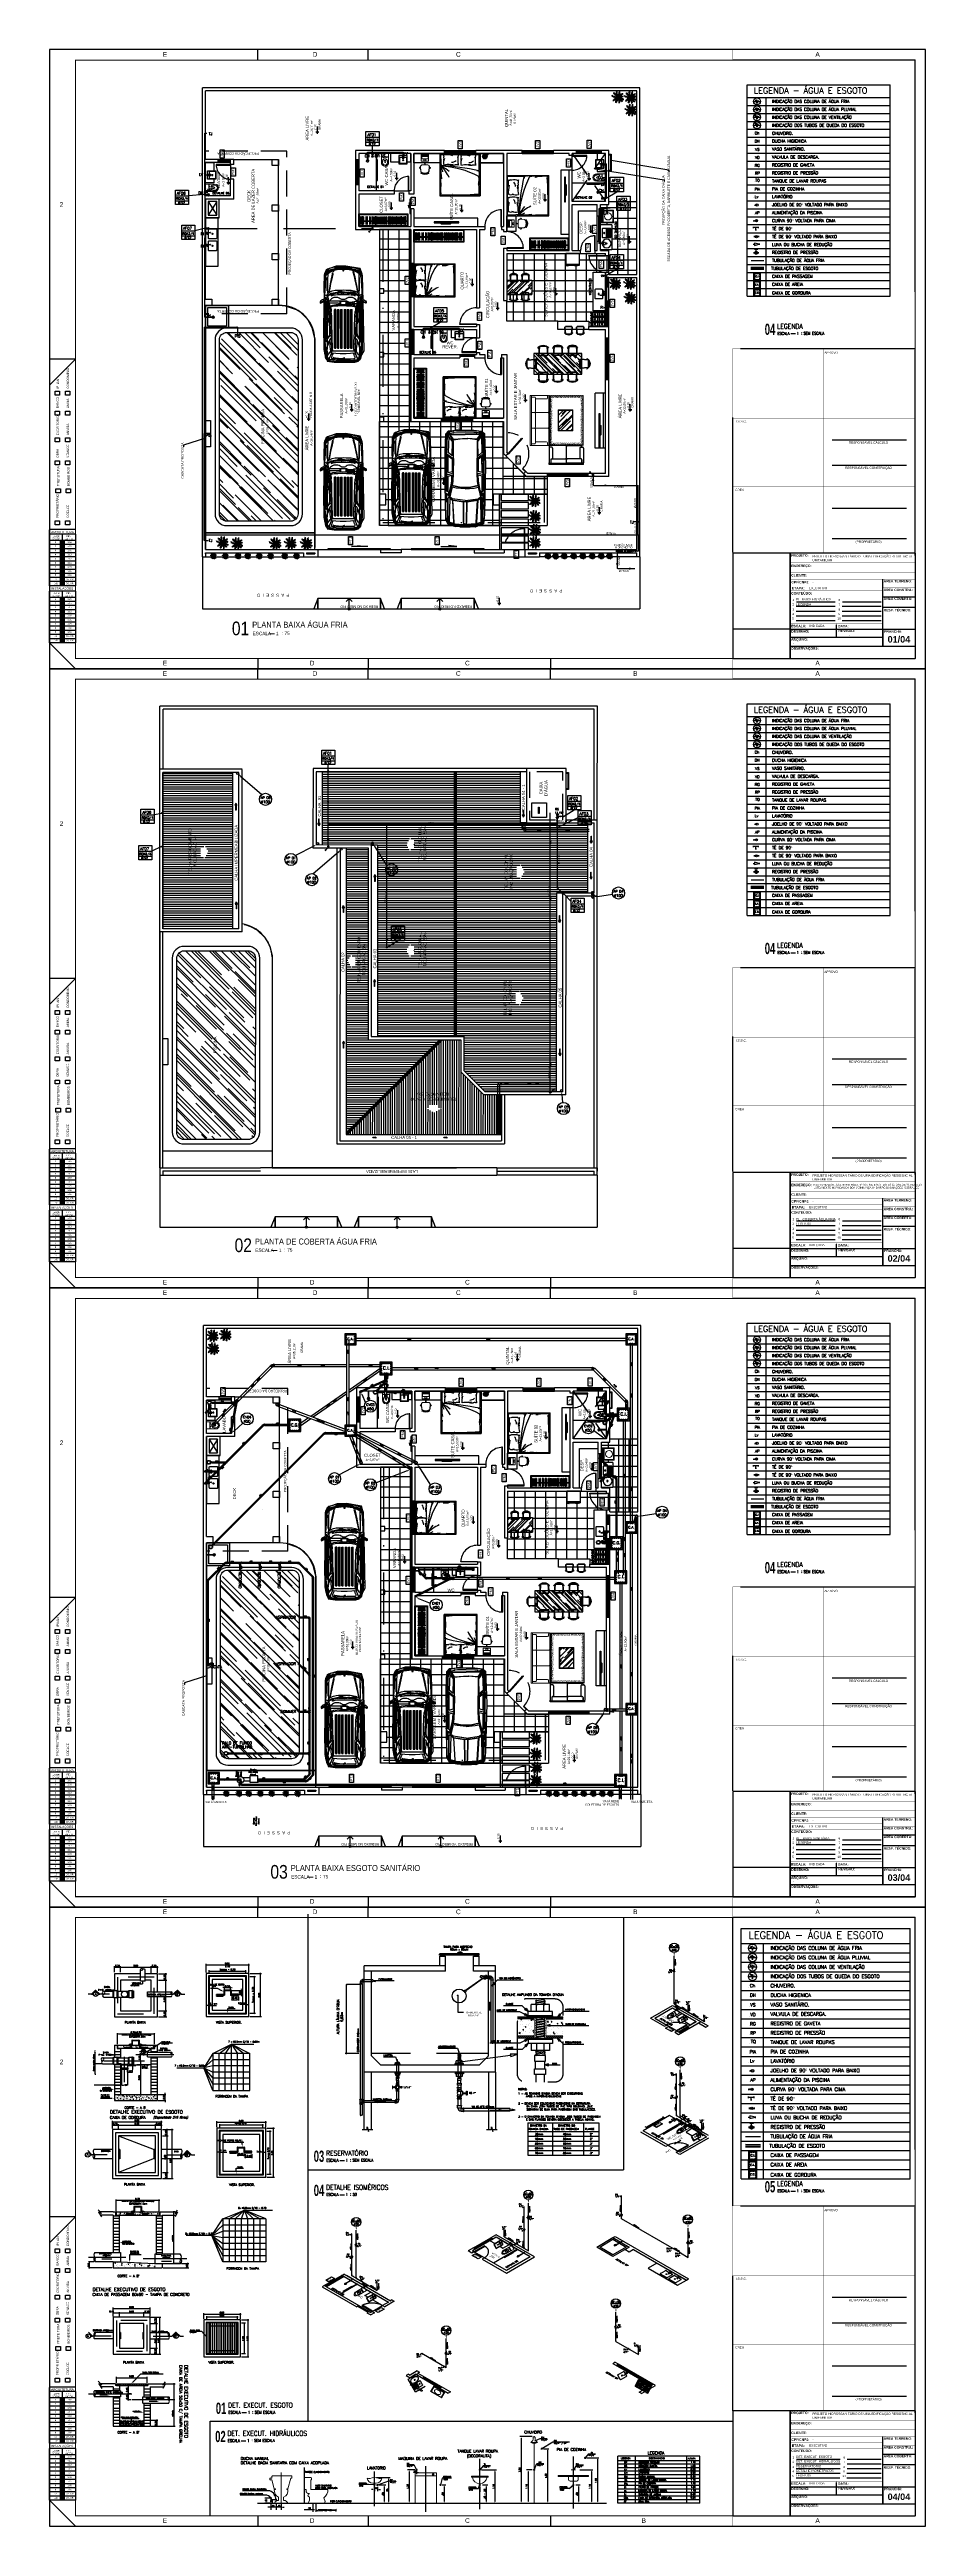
# Model space of a CAD drawing. Header units: millimetres. Extents: x 3923 to 4007, y 744 to 982.
import ezdxf
from ezdxf.enums import TextEntityAlignment as Align

# ---------------------------------------------------------------- set-up
doc = ezdxf.new("R2010")
doc.units = ezdxf.units.MM
doc.header["$LTSCALE"] = 20
for name, pattern in [('CENTER2', [28.575, 19.05, -3.175, 3.175, -3.175]), ('CONTINU', [0]), ('DASHDOT2', [0.5, 0.25, -0.125, 0, -0.125]), ('DIVIDE', [1.25, 0.5, -0.25, 0, -0.25, 0, -0.25]), ('HIDDEN', [0.375, 0.25, -0.125]), ('HIDDEN2', [0.1875, 0.125, -0.0625]), ('HIDDENX2', [0.75, 0.5, -0.25]), ('LS', [0.5, 0.25, -0.25])]:
    doc.linetypes.add(name, pattern=pattern)
for name, color, linetype in [('-HIDRO', 8, 'Continuous'), ('A-LAYOUT', 7, 'Continuous'), ('a-pem-m', 6, 'Continuous'), ('A-PEN-B', 5, 'Continuous'), ('A-PEN-C', 4, 'Continuous'), ('A-PEN-G', 3, 'Continuous'), ('A-PEN-R', 1, 'Continuous'), ('A-PEN-W', 7, 'Continuous'), ('A-PEN-Y', 2, 'Continuous'), ('AF', 5, 'Continuous'), ('CERC02', 3, 'Continuous'), ('CONEXAO_AG_FRIA', 2, 'Continuous'), ('CONEXAO_ESGOTO_ES', 7, 'Continuous'), ('CONEXÃO_HIDRÁULICA', 2, 'Continuous'), ('COTA', 7, 'Continuous'), ('COTAS', 7, 'Continuous'), ('COTAS01', 7, 'Continuous'), ('DETALLHES_CAIXAS', 6, 'Continuous'), ('DETALLHES_HIDRAULICO', 4, 'Continuous'), ('Diametro', 2, 'Continuous'), ('E-txt-g', 3, 'Continuous'), ('E-TXT-Y', 2, 'Continuous'), ('Eixo', 4, 'HIDDENX2'), ('Esgoto', 5, 'Continuous'), ('ESPECIFICAÇÃO02', 7, 'Continuous'), ('HID-TUBPRIMARIO', 5, 'Continuous'), ('HIDRO 01', 4, 'Continuous'), ('HIDROGRAFIA', 4, 'Continuous'), ('HIDROSSANITÁRIO', 8, 'Continuous'), ('LAYER8', 9, 'Continuous'), ("LINHA - PROJETU'S", 1, 'Continuous'), ('LINHA_SIMETRIA', 1, 'LS'), ('MOB', 251, 'Continuous'), ('MOBIL', 7, 'Continuous'), ('OITI_AF_TEXTOS INDICAÇÕES', 2, 'Continuous'), ('P2', 1, 'Continuous'), ("PRANCHA - PROJETU'S", 7, 'Continuous'), ('Prumadas_L', 1, 'Continuous'), ('Prumadas_Q', 3, 'Continuous'), ('Prumadas_T', 2, 'Continuous'), ('SANITÁRIO', 2, 'Continuous'), ('TEXT', 2, 'Continuous'), ('TEXTO', 3, 'Continuous'), ('Texto-Tubos', 7, 'Continuous'), ('TigreCad', 3, 'Continuous'), ('Tinterno', 9, 'Continuous'), ('TUBELPAREDE', 2, 'Continuous'), ('TUBULACAO', 2, 'Continuous'), ('TUBULAÇÃO_ESGOTO', 5, 'Continuous'), ('TUBULAÇÃO_HIDRÁULICA', 5, 'Continuous'), ('TXT_0', 7, 'Continuous'), ('TXT_1', 2, 'Continuous'), ('TXT_2', 6, 'Continuous'), ('VE', 118, 'Continuous')]:
    doc.layers.add(name, color=color, linetype=linetype)
for name, color, linetype, lineweight in [('BLOCOS HIDRAULICA', 4, 'Continuous', 9), ('E-Lay-9', 9, 'Continuous', 9), ('E-Txt-W', 7, 'Continuous', 20)]:
    doc.layers.add(name, color=color, linetype=linetype, lineweight=lineweight)
doc.styles.add('100-25', font='ROMANS.shx', dxfattribs={"height": 0.12})
doc.styles.add('ADITIVOCAD', font='ROMANS.shx')
doc.styles.add('ARIAL', font='arial.ttf', dxfattribs={"height": 2})
doc.styles.add('CARIMBO_DADOS', font='arial.ttf', dxfattribs={"height": 0.1})
doc.styles.add('F2', font='ARIALN.TTF')
doc.styles.add('HELVET', font='HELVET.SHX')
doc.styles.add('R80', font='simplex.shx', dxfattribs={"height": 12})
doc.styles.add('REG140', font='romans.shx', dxfattribs={"width": 0.8, "height": 0.35})
doc.styles.add('REG60', font='romans.shx', dxfattribs={"width": 0.8, "height": 0.15})
doc.styles.add('REG80', font='romans.shx', dxfattribs={"width": 0.8, "height": 0.2})
doc.styles.add('ROMANS', font='romans__.ttf', dxfattribs={"height": 0.1})
doc.styles.add('SANSSERIF2', font='sanssb__.ttf', dxfattribs={"width": 0.8})
doc.styles.get("Standard").update_dxf_attribs({"font": 'arial.ttf'})
doc.styles.add('TCTUBOS-TXT', font='txt.shx')
doc.dimstyles.new('COTAS_EXTERNAS', dxfattribs={"dimtxt": 0.1, "dimasz": 0.01, "dimexe": 0, "dimexo": 0, "dimgap": 0.07, "dimtad": 1, "dimzin": 5, "dimdsep": 46, "dimtxsty": 'CARIMBO_DADOS', "dimblk1": 'CIRCULOS', "dimblk2": 'CIRCULOS', "dimsah": 1, "dimcen": 0, "dimse1": 1, "dimse2": 1, "dimclrd": 8, "dimclre": 8, "dimclrt": 230, "dimadec": 0, "dimazin": 0, "dimtfac": 100, "dimtix": 1, "dimtmove": 2, "dimatfit": 3, "dimldrblk": 'CIRCULOS', "dimfxl": 0, "dimtolj": 1, "dimtzin": 5, "dimarcsym": 0})
doc.dimstyles.get("Standard").update_dxf_attribs({"dimtxt": 0.18, "dimasz": 0.18, "dimexe": 0.18, "dimexo": 0.0625, "dimgap": 0.09, "dimtad": 0, "dimtih": 1, "dimtoh": 1, "dimdec": 4, "dimzin": 0, "dimdsep": 46, "dimtxsty": 'Standard', "dimcen": 0.09, "dimadec": 0, "dimazin": 0, "dimtfac": 1, "dimtdec": 4, "dimtofl": 0, "dimtmove": 0, "dimatfit": 3, "dimfxl": 0, "dimtolj": 1, "dimtzin": 0, "dimarcsym": 0})
pattern_1 = [(180, (4034.6798, -2297.2923), (-3e-16, -1), []), (270, (4034.6798, -2297.2923), (1, -3e-16), [])]
pattern_2 = [(180, (4034.583, -2178.562), (-3e-16, -1), []), (270, (4034.583, -2178.562), (1, -3e-16), [])]
pattern_3 = [(179.980357, (4161.72165, -2060.0144), (-7.2854e-05, -0.212499988), [])]

# ---------------------------------------------------------------- blocks, each defined once
blk = doc.blocks.new('ADFSGASDFG')
at = {"layer": "PRANCHA - PROJETU'S"}
h = blk.add_hatch(color=1, dxfattribs=at)
h.set_gradient(color1=(255, 0, 0), color2=(255, 0, 0), tint=1)
h.paths.add_polyline_path([(278.03, 60.27), (277.63, 60.27), (277.63, 59.87), (278.03, 59.87)])
h = blk.add_hatch(color=1, dxfattribs=at)
h.set_gradient(color1=(255, 255, 0), color2=(255, 255, 0), tint=1)
h.paths.add_polyline_path([(278.03, 59.47), (278.03, 59.87), (277.63, 59.87), (277.63, 59.47)])
h = blk.add_hatch(color=1, dxfattribs=at)
h.set_gradient(color1=(0, 255, 0), color2=(0, 255, 0), tint=1)
h.paths.add_polyline_path([(278.03, 59.47), (277.63, 59.47), (277.63, 59.08), (278.03, 59.08)])
h = blk.add_hatch(color=1, dxfattribs=at)
h.set_gradient(color1=(0, 255, 255), color2=(0, 255, 255), tint=1)
h.paths.add_polyline_path([(278.03, 59.08), (277.63, 59.08), (277.63, 58.68), (278.03, 58.68)])
h = blk.add_hatch(color=1, dxfattribs=at)
h.set_gradient(color1=(0, 0, 255), color2=(0, 0, 255), tint=1)
h.paths.add_polyline_path([(278.03, 58.68), (277.63, 58.68), (277.63, 58.29), (278.03, 58.29)])
h = blk.add_hatch(color=1, dxfattribs=at)
h.set_gradient(color1=(255, 0, 255), color2=(255, 0, 255), tint=1)
h.paths.add_polyline_path([(278.03, 58.29), (277.63, 58.29), (277.63, 57.89), (278.03, 57.89)])
h = blk.add_hatch(color=1, dxfattribs=at)
h.set_gradient(color1=(255, 255, 255), tint=1)
h.paths.add_polyline_path([(278.03, 57.89), (277.63, 57.89), (277.63, 57.49), (278.03, 57.49)])
h = blk.add_hatch(color=1, dxfattribs=at)
h.set_gradient(color1=(128, 128, 128), color2=(128, 128, 128), tint=1)
h.paths.add_polyline_path([(278.03, 57.49), (277.63, 57.49), (277.63, 57.1), (278.03, 57.1)])
h = blk.add_hatch(color=1, dxfattribs=at)
h.set_gradient(color1=(192, 192, 192), color2=(192, 192, 192), tint=1)
h.paths.add_polyline_path([(278.03, 57.1), (277.63, 57.1), (277.63, 56.7), (278.03, 56.7)])
h = blk.add_hatch(color=1, dxfattribs=at)
h.set_gradient(color1=(204, 0, 0), color2=(204, 0, 0), tint=1)
h.paths.add_polyline_path([(278.03, 56.31), (278.03, 56.7), (277.63, 56.7), (277.63, 56.31)])
h = blk.add_hatch(color=1, dxfattribs=at)
h.set_gradient(color1=(0, 153, 204), color2=(0, 153, 204), tint=1)
h.paths.add_polyline_path([(278.03, 56.31), (277.63, 56.31), (277.63, 55.91), (278.03, 55.91)])
h = blk.add_hatch(color=1, dxfattribs=at)
h.set_gradient(color1=(255, 0, 0), color2=(255, 0, 0), tint=1)
h.paths.add_polyline_path([(278.03, 54.8), (277.63, 54.8), (277.63, 54.41), (278.03, 54.41)])
h = blk.add_hatch(color=1, dxfattribs=at)
h.set_gradient(color1=(255, 255, 0), color2=(255, 255, 0), tint=1)
h.paths.add_polyline_path([(278.03, 54.01), (278.03, 54.41), (277.63, 54.41), (277.63, 54.01)])
h = blk.add_hatch(color=1, dxfattribs=at)
h.set_gradient(color1=(0, 255, 0), color2=(0, 255, 0), tint=1)
h.paths.add_polyline_path([(278.03, 54.01), (277.63, 54.01), (277.63, 53.61), (278.03, 53.61)])
h = blk.add_hatch(color=1, dxfattribs=at)
h.set_gradient(color1=(0, 255, 255), color2=(0, 255, 255), tint=1)
h.paths.add_polyline_path([(278.03, 53.61), (277.63, 53.61), (277.63, 53.22), (278.03, 53.22)])
h = blk.add_hatch(color=1, dxfattribs=at)
h.set_gradient(color1=(0, 0, 255), color2=(0, 0, 255), tint=1)
h.paths.add_polyline_path([(278.03, 53.22), (277.63, 53.22), (277.63, 52.82), (278.03, 52.82)])
h = blk.add_hatch(color=1, dxfattribs=at)
h.set_gradient(color1=(255, 0, 255), color2=(255, 0, 255), tint=1)
h.paths.add_polyline_path([(278.03, 52.82), (277.63, 52.82), (277.63, 52.43), (278.03, 52.43)])
h = blk.add_hatch(color=1, dxfattribs=at)
h.set_gradient(color1=(255, 255, 255), tint=1)
h.paths.add_polyline_path([(278.03, 52.43), (277.63, 52.43), (277.63, 52.03), (278.03, 52.03)])
h = blk.add_hatch(color=1, dxfattribs=at)
h.set_gradient(color1=(128, 128, 128), color2=(128, 128, 128), tint=1)
h.paths.add_polyline_path([(278.03, 52.03), (277.63, 52.03), (277.63, 51.63), (278.03, 51.63)])
h = blk.add_hatch(color=1, dxfattribs=at)
h.set_gradient(color1=(192, 192, 192), color2=(192, 192, 192), tint=1)
h.paths.add_polyline_path([(278.03, 51.63), (277.63, 51.63), (277.63, 51.24), (278.03, 51.24)])
h = blk.add_hatch(color=1, dxfattribs=at)
h.set_gradient(color1=(204, 0, 0), color2=(204, 0, 0), tint=1)
h.paths.add_polyline_path([(278.03, 50.84), (278.03, 51.24), (277.63, 51.24), (277.63, 50.84)])
h = blk.add_hatch(color=1, dxfattribs=at)
h.set_gradient(color1=(0, 153, 204), color2=(0, 153, 204), tint=1)
h.paths.add_polyline_path([(278.03, 50.84), (277.63, 50.84), (277.63, 50.45), (278.03, 50.45)])
at = {"layer": "PRANCHA - PROJETU'S", "color": 1}
for p, q in [((360.68, 107.35), (276.58, 107.35)), ((276.58, 107.35), (276.58, 47.95)), ((296.58, 106.35), (296.58, 107.35)), ((307.18, 106.35), (307.18, 107.35)), ((360.68, 47.95), (360.68, 107.35)), ((279.08, 77.65), (276.58, 75.15)), ((279.08, 77.65), (276.58, 77.65)), ((279.08, 47.95), (276.58, 50.45)), ((276.58, 47.95), (360.68, 47.95)), ((296.58, 48.95), (296.58, 47.95)), ((307.18, 48.95), (307.18, 47.95)), ((307.18, 48.95), (307.18, 47.95))]:
    blk.add_line(p, q, dxfattribs=at)
at = {"layer": "PRANCHA - PROJETU'S"}
for p, q in [((279.09, 61.3), (276.58, 61.3)), ((276.58, 55.91), (276.58, 61.27)), ((279.09, 60.88), (276.58, 60.88)), ((279.09, 60.88), (276.58, 60.88)), ((279.09, 60.27), (276.58, 60.27)), ((279.09, 59.87), (276.58, 59.87)), ((279.09, 59.47), (276.58, 59.47)), ((277.63, 55.91), (277.63, 60.27)), ((277.83, 60.27), (277.83, 60.88)), ((278.03, 55.91), (278.03, 60.27)), ((279.09, 60.88), (279.09, 55.91)), ((279.09, 59.08), (276.58, 59.08)), ((279.09, 58.68), (276.58, 58.68)), ((279.09, 58.29), (276.58, 58.29)), ((279.09, 57.89), (276.58, 57.89)), ((279.09, 57.49), (276.58, 57.49)), ((279.09, 57.1), (276.58, 57.1)), ((279.09, 56.7), (276.58, 56.7)), ((279.09, 56.31), (276.58, 56.31)), ((279.09, 55.91), (276.58, 55.91)), ((279.09, 55.41), (276.58, 55.41)), ((276.58, 50.45), (276.58, 55.41)), ((279.09, 54.8), (276.58, 54.8)), ((277.63, 50.45), (277.63, 54.8)), ((277.83, 54.8), (277.83, 55.41)), ((278.03, 50.45), (278.03, 54.8)), ((279.09, 55.41), (279.09, 50.45)), ((279.09, 54.41), (276.58, 54.41)), ((279.09, 54.01), (276.58, 54.01)), ((279.09, 53.61), (276.58, 53.61)), ((279.09, 53.22), (276.58, 53.22)), ((279.09, 52.82), (276.58, 52.82)), ((279.09, 52.43), (276.58, 52.43)), ((279.09, 52.03), (276.58, 52.03)), ((279.09, 51.63), (276.58, 51.63)), ((279.09, 51.24), (276.58, 51.24)), ((279.09, 50.84), (276.58, 50.84)), ((279.09, 50.45), (276.58, 50.45))]:
    blk.add_line(p, q, dxfattribs=at)
at = {"layer": "PRANCHA - PROJETU'S", "color": 4, "const_width": 0.1}
blk.add_lwpolyline([(279.08, 106.35), (359.68, 106.35), (359.68, 48.95), (279.08, 48.95)], close=True, dxfattribs=at)
at = {"layer": "PRANCHA - PROJETU'S"}
for points in [[(277.13, 74.57), (277.55, 74.57), (277.55, 74.19), (277.13, 74.19)], [(278.11, 74.57), (278.53, 74.57), (278.53, 74.19), (278.11, 74.19)], [(277.13, 72.67), (277.55, 72.67), (277.55, 72.29), (277.13, 72.29)], [(278.11, 72.67), (278.53, 72.67), (278.53, 72.29), (278.11, 72.29)], [(277.13, 70.12), (277.55, 70.12), (277.55, 69.73), (277.13, 69.73)], [(278.11, 70.12), (278.53, 70.12), (278.53, 69.73), (278.11, 69.73)], [(277.13, 67.9), (277.55, 67.9), (277.55, 67.52), (277.13, 67.52)], [(278.11, 67.9), (278.53, 67.9), (278.53, 67.52), (278.11, 67.52)], [(277.2, 65.21), (277.62, 65.21), (277.62, 64.82), (277.2, 64.82)], [(278.18, 65.21), (278.59, 65.21), (278.59, 64.82), (278.18, 64.82)], [(277.13, 62.16), (277.55, 62.16), (277.55, 61.77), (277.13, 61.77)], [(278.11, 62.16), (278.53, 62.16), (278.53, 61.77), (278.11, 61.77)]]:
    blk.add_lwpolyline(points, close=True, dxfattribs=at)
at = {"layer": "PRANCHA - PROJETU'S", "color": 50, "linetype": 'Continuous', "style": 'ARIAL'}
for s, p in [('E', (287.66, 106.9)), ('D', (302.07, 106.9)), ('C', (315.83, 106.9)), ('2', (277.73, 92.5)), ('E', (287.66, 48.5)), ('D', (301.79, 48.5)), ('C', (316.7, 48.5)), ('C', (316.7, 48.5))]:
    blk.add_text(s, height=0.45, dxfattribs=at).set_placement(p, align=Align.MIDDLE)
at = {"layer": "PRANCHA - PROJETU'S", "color": 2, "style": 'ARIAL'}
for s, height, p in [('CONDOMÍNIO', 0.217, (278.23, 74.82)), ('BANCO', 0.217, (277.24, 72.96)), ('IPHAN', 0.217, (277.26, 74.82)), ('AMMA', 0.217, (278.22, 72.96)), ('ESCRITÓRIO', 0.217, (277.26, 70.36)), ('ANVISA', 0.217, (278.23, 70.36)), ('OBRA', 0.217, (277.24, 68.19)), ('SEMACE', 0.217, (278.22, 68.19)), ('PREFEITURA', 0.217, (277.31, 65.47)), ('BOMBEIROS', 0.217, (278.29, 65.47)), ('PROPRIETÁRIO', 0.2168, (277.24, 62.43)), ('COELCE', 0.217, (278.22, 62.43))]:
    blk.add_text(s, height=height, rotation=90, dxfattribs=at).set_placement(p, align=Align.TOP_LEFT)
for s, p in [('ARQUITETURA', (276.74, 61.18)), ('INSTALAÇÕES', (276.74, 55.76))]:
    blk.add_text(s, height=0.2168, dxfattribs=at).set_placement(p, align=Align.TOP_LEFT)
at = {"layer": "PRANCHA - PROJETU'S", "style": 'ARIAL'}
for s, p in [('COR Nº', (276.83, 60.47)), ('LAYER', (276.86, 60.72)), ('2', (277.1, 59.78)), ('1', (277.1, 60.17)), ('WIDTH', (278.11, 60.47)), ('PEN', (278.21, 60.75)), ('0.65', (278.3, 60.17)), ('0.25', (278.3, 59.78)), ('3', (277.1, 59.38)), ('4', (277.1, 58.99)), ('5', (277.1, 58.59)), ('6', (277.1, 58.19)), ('7', (277.1, 57.8)), ('8', (277.1, 57.4)), ('0.35', (278.3, 59.38)), ('0.10', (278.3, 58.99)), ('0.50', (278.3, 58.59)), ('0.15', (278.3, 58.19)), ('0.20', (278.3, 57.8)), ('0.05', (278.3, 57.4)), ('COR Nº', (276.83, 55.01)), ('LAYER', (276.86, 55.26)), ('142', (277.02, 56.21)), ('12', (277.05, 56.61)), ('9', (277.1, 57.01)), ('1', (277.1, 54.71)), ('WIDTH', (278.11, 55.01)), ('COLOR', (278.14, 56.61)), ('COLOR', (278.14, 56.21)), ('PEN', (278.21, 55.28)), ('0.05', (278.3, 57.01)), ('0.25', (278.3, 54.71)), ('2', (277.1, 54.31)), ('3', (277.1, 53.92)), ('4', (277.1, 53.52)), ('5', (277.1, 53.13)), ('6', (277.1, 52.73)), ('7', (277.1, 52.33)), ('0.18', (278.3, 54.31)), ('0.10', (278.3, 53.92)), ('0.15', (278.3, 53.52)), ('0.25', (278.3, 53.13)), ('0.35', (278.3, 52.73)), ('0.25', (278.3, 52.33)), ('142', (277.02, 50.75)), ('12', (277.05, 51.15)), ('8', (277.1, 51.94)), ('9', (277.1, 51.54)), ('COLOR', (278.14, 51.15)), ('COLOR', (278.14, 50.75)), ('0.09', (278.3, 51.94)), ('0.09', (278.3, 51.54))]:
    blk.add_text(s, height=0.148, dxfattribs=at).set_placement(p, align=Align.TOP_LEFT)
blk = doc.blocks.new('CRBODADOSÇ')
at = {"layer": "PRANCHA - PROJETU'S", "color": 3}
blk.add_line((164.83, 196.92), (165.29, 196.92), dxfattribs=at)
at = {"layer": "PRANCHA - PROJETU'S", "color": 3, "style": 'REG80', "width": 0.8}
for s, p in [('ESCALA', (163.55, 196.8)), ('1', (165.41, 196.8)), (':', (165.83, 196.84))]:
    blk.add_text(s, height=0.27, dxfattribs=at).set_placement(p)
at = {"layer": "PRANCHA - PROJETU'S", "style": 'SANSSERIF2', "width": 0.6}
blk.add_attdef('00', text='', height=1.08, dxfattribs=at).set_placement((162.84, 196.79), align=Align.CENTER)
at = {"layer": "PRANCHA - PROJETU'S", "color": 2, "style": 'REG140', "width": 0.8}
for tag, p in [('DESENHO', (163.52, 197.39)), ('PROJETO', (163.52, 198.07))]:
    blk.add_attdef(tag, p, '', height=0.472, dxfattribs=at)
at = {"layer": "PRANCHA - PROJETU'S", "color": 3, "style": 'REG80', "width": 0.8}
blk.add_attdef('ESCALA', (166.07, 196.81), '', height=0.27, dxfattribs=at)
blk = doc.blocks.new('Adh_Afn')
blk.add_line((-0.25, 0), (0.25, 0))
blk.add_circle((0, 0), 0.25)
at = {"flags": 8}
for tag, p in [('$AF', (0, 0.07)), ('$DIAM', (0, -0.09))]:
    blk.add_attdef(tag, text='', height=0.1, dxfattribs=at).set_placement(p, align=Align.MIDDLE)
blk = doc.blocks.new('ADH_HIUTILIZ1')
blk.add_line((0.12, 0), (0.12, 0))
at = {"flags": 8}
blk.add_attdef('$N', text='', height=0.09, dxfattribs=at).set_placement((0.226, 0.042), align=Align.MIDDLE)
blk = doc.blocks.new('Adh_cx_j90b')
blk.add_lwpolyline([(-0.068, 0.022), (-0.068, -0.022), (-0.068, 0), (-0.006, 0)])
blk.add_circle((0, 0), 0.0359)
blk = doc.blocks.new('Adh_cx_c90c')
h = blk.add_hatch()
h.set_pattern_fill('_U', color=256, scale=0.002, angle=45, style=0, double=1, pattern_type=0)
h.set_pattern_definition([(45, (-6.0733674, -5.0413484), (-0.00141421356, 0.00141421356), []), (135, (-6.0733674, -5.0413484), (-0.00141421356, -0.00141421356), [])])
h.paths.add_polyline_path([(-0.017, 0, 1), (0.017, 0, 1)])
blk.add_lwpolyline([(-0.088, 0.022), (-0.088, -0.023), (-0.088, 0), (-0.036, 0)])
for radius in [0.0359, 0.017]:
    blk.add_circle((0, 0), radius)
blk = doc.blocks.new('Adh_cx_te90')
for p, q in [((-0.075, -0.0225), (-0.075, 0.0225)), ((0.075, 0), (-0.075, 0)), ((0, -0.075), (0, 0)), ((0.075, 0), (0.075, 0.0225)), ((0.075, 0.0225), (0.075, -0.0225)), ((-0.0225, -0.075), (0.0225, -0.075))]:
    blk.add_line(p, q)
blk = doc.blocks.new('Adh_cx_te90b')
for p, q in [((-0.078, 0.0225), (-0.078, -0.0225)), ((-0.078, 0), (0.078, 0)), ((0.078, -0.0225), (0.078, 0.0225))]:
    blk.add_line(p, q)
blk.add_circle((0, 0), 0.0359)
blk = doc.blocks.new('Adh_cx_lvr')
for p, q in [((0, 0), (-0.15, 0.0375)), ((-0.15, 0.0375), (-0.15, -0.0375)), ((-0.15, -0.0375), (0, 0)), ((0, 0.0225), (0, -0.0225)), ((-0.195, 0), (-0.15, 0)), ((0.0225, 0), (0, 0))]:
    blk.add_line(p, q)
blk = doc.blocks.new('Adh_acs_rg')
h = blk.add_hatch()
h.set_pattern_fill('_U', color=256, scale=0.002, angle=45, style=0, double=1)
h.set_pattern_definition([(45, (-7.4131718, -5.1711377), (-0.00141421356, 0.00141421356), []), (135, (-7.4131718, -5.1711377), (-0.00141421356, -0.00141421356), [])])
h.paths.add_polyline_path([(-0.046, 0, 1), (0.046, 0, 1)])
for p, q in [((-0.078, 0.022), (-0.078, -0.022)), ((0.053, 0.108), (-0.053, 0.108)), ((0, 0.046), (0, 0.108)), ((0.078, -0.022), (0.078, 0.022)), ((-0.078, 0), (-0.046, 0)), ((0.046, 0), (0.078, 0))]:
    blk.add_line(p, q)
blk.add_circle((0, 0), 0.046)
blk = doc.blocks.new('Adhs_RefTbl')
at = {"color": 0, "linetype": 'ByBlock', "ltscale": 0.5}
blk.add_line((-0.32, 0), (0.32, 0), dxfattribs=at)
blk = doc.blocks.new('inp_cx')
for p, q in [((40, 40), (-40, 40)), ((-40, 40), (-40, -40)), ((40, -40), (40, 40)), ((-40, -40), (40, -40))]:
    blk.add_line(p, q)
at = {"color": 1, "linetype": 'Continuous', "ltscale": 0.5}
for p, q in [((33, 33), (-33, 33)), ((-33, 33), (-33, -33)), ((33, -33), (33, 33)), ((-33, -33), (33, -33))]:
    blk.add_line(p, q, dxfattribs=at)
at = {"color": 1, "linetype": 'HIDDEN', "ltscale": 0.5}
for p, q in [((30, 30), (-30, 30)), ((-30, 30), (-30, -30)), ((30, -30), (30, 30)), ((-30, -30), (30, -30))]:
    blk.add_line(p, q, dxfattribs=at)
at = {"style": 'R80'}
blk.add_text('C.I.', height=20.6, dxfattribs=at).set_placement((-20, -7))
blk = doc.blocks.new('_cxgordu')
for p, q in [((40, 40), (-40, 40)), ((-40, 40), (-40, -40)), ((40, -40), (40, 40)), ((-40, -40), (40, -40))]:
    blk.add_line(p, q)
at = {"color": 1, "linetype": 'Continuous', "ltscale": 0.5}
for p, q in [((33, 33), (-33, 33)), ((-33, 33), (-33, -33)), ((33, -33), (33, 33)), ((-33, -33), (33, -33))]:
    blk.add_line(p, q, dxfattribs=at)
at = {"color": 1, "linetype": 'HIDDEN', "ltscale": 0.5}
for p, q in [((30, 30), (-30, 30)), ((-30, 30), (-30, -30)), ((30, -30), (30, 30)), ((-30, -30), (30, -30))]:
    blk.add_line(p, q, dxfattribs=at)
at = {"style": 'R80'}
blk.add_text('C.G.', height=18.5, dxfattribs=at).set_placement((-24, -7))
blk = doc.blocks.new('_cxareia')
for p, q in [((40, 40), (-40, 40)), ((-40, 40), (-40, -40)), ((40, -40), (40, 40)), ((-40, -40), (40, -40))]:
    blk.add_line(p, q)
at = {"color": 1, "linetype": 'Continuous', "ltscale": 0.5}
for p, q in [((33, 33), (-33, 33)), ((-33, 33), (-33, -33)), ((33, -33), (33, 33)), ((-33, -33), (33, -33))]:
    blk.add_line(p, q, dxfattribs=at)
at = {"color": 1, "linetype": 'HIDDEN', "ltscale": 0.5}
for p, q in [((30, 30), (-30, 30)), ((-30, 30), (-30, -30)), ((30, -30), (30, 30)), ((-30, -30), (30, -30))]:
    blk.add_line(p, q, dxfattribs=at)
at = {"style": 'R80'}
blk.add_text('C.A.', height=17.3, dxfattribs=at).set_placement((-22, -6))
blk = doc.blocks.new('*X859')
at = {"color": 0}
for p, q in [((189.81, 137.78), (190.14, 138.11)), ((189.82, 137.85), (190.07, 138.1)), ((189.87, 137.95), (189.97, 138.05)), ((189.91, 137.83), (190.18, 138.1)), ((189.98, 137.85), (190.18, 138.05)), ((190.03, 137.85), (190.18, 138)), ((190.07, 137.84), (190.18, 137.94)), ((190.11, 137.82), (190.18, 137.89)), ((190.14, 137.8), (190.18, 137.84)), ((190.17, 137.78), (190.18, 137.78)), ((190.18, 138.1), (190.19, 138.12)), ((190.18, 138.05), (190.24, 138.11)), ((190.18, 138), (190.29, 138.1)), ((190.18, 137.94), (190.32, 138.09)), ((190.18, 137.89), (190.36, 138.07)), ((190.18, 137.84), (190.39, 138.05)), ((190.18, 137.78), (190.42, 138.03)), ((190.2, 137.75), (190.45, 138)), ((190.23, 137.72), (190.24, 137.74)), ((190.24, 137.74), (190.48, 137.97)), ((190.26, 137.7), (190.3, 137.74)), ((190.29, 137.69), (190.35, 137.74)), ((190.3, 137.74), (190.5, 137.94)), ((190.33, 137.67), (190.4, 137.74)), ((190.35, 137.74), (190.52, 137.91)), ((190.38, 137.67), (190.46, 137.74)), ((190.4, 137.74), (190.53, 137.87)), ((190.43, 137.67), (190.51, 137.74)), ((190.46, 137.74), (190.55, 137.83)), ((190.5, 137.68), (190.56, 137.74)), ((190.51, 137.74), (190.55, 137.79))]:
    blk.add_line(p, q, dxfattribs=at)
blk = doc.blocks.new('*X860')
at = {"color": 0}
for p, q in [((101.59, 65.46), (101.92, 65.79)), ((101.6, 65.46), (101.59, 65.46)), ((101.61, 65.46), (101.6, 65.47)), ((101.61, 65.46), (101.93, 65.78)), ((101.63, 65.46), (101.61, 65.48)), ((101.65, 65.46), (101.62, 65.49)), ((101.63, 65.46), (101.94, 65.77)), ((101.67, 65.46), (101.63, 65.5)), ((101.64, 65.46), (101.95, 65.76)), ((101.69, 65.46), (101.64, 65.51)), ((101.72, 65.46), (101.65, 65.52)), ((101.7, 65.46), (101.65, 65.51)), ((101.66, 65.46), (101.96, 65.75)), ((101.74, 65.46), (101.66, 65.53)), ((101.74, 65.47), (101.67, 65.54)), ((101.74, 65.49), (101.68, 65.55)), ((101.68, 65.46), (101.75, 65.53)), ((101.74, 65.5), (101.69, 65.56)), ((101.75, 65.52), (101.7, 65.57)), ((101.7, 65.46), (101.74, 65.5)), ((101.75, 65.53), (101.71, 65.58)), ((101.71, 65.46), (101.74, 65.48)), ((101.76, 65.55), (101.72, 65.59)), ((101.76, 65.54), (101.72, 65.59)), ((101.77, 65.56), (101.73, 65.6)), ((101.73, 65.46), (101.74, 65.46)), ((101.78, 65.57), (101.74, 65.61)), ((101.79, 65.58), (101.75, 65.62)), ((101.8, 65.59), (101.76, 65.63)), ((101.81, 65.6), (101.77, 65.64)), ((101.82, 65.61), (101.78, 65.65)), ((101.83, 65.62), (101.79, 65.66)), ((101.85, 65.63), (101.8, 65.67)), ((101.84, 65.62), (101.8, 65.67)), ((101.86, 65.63), (101.81, 65.68)), ((101.88, 65.64), (101.82, 65.69)), ((101.89, 65.64), (101.83, 65.7)), ((101.91, 65.64), (101.84, 65.71)), ((101.85, 65.63), (101.97, 65.75)), ((101.93, 65.64), (101.85, 65.72)), ((101.94, 65.64), (101.86, 65.73)), ((101.87, 65.64), (101.98, 65.74)), ((101.97, 65.64), (101.87, 65.74)), ((101.99, 65.63), (101.87, 65.74)), ((102.04, 65.6), (101.88, 65.75)), ((102.2, 65.46), (101.89, 65.76)), ((102.22, 65.46), (101.9, 65.77)), ((101.9, 65.64), (101.98, 65.73)), ((102.23, 65.46), (101.91, 65.78)), ((102.25, 65.46), (101.92, 65.79)), ((101.92, 65.64), (101.99, 65.72)), ((101.93, 65.64), (102, 65.71)), ((101.95, 65.64), (102.01, 65.7)), ((101.96, 65.64), (102.02, 65.69)), ((101.98, 65.63), (102.03, 65.68)), ((101.99, 65.63), (102.04, 65.68)), ((102, 65.62), (102.05, 65.67)), ((102.01, 65.62), (102.06, 65.66)), ((102.03, 65.61), (102.06, 65.65)), ((102.04, 65.6), (102.07, 65.64)), ((102.05, 65.59), (102.08, 65.63)), ((102.05, 65.59), (102.09, 65.62)), ((102.06, 65.58), (102.1, 65.61)), ((102.07, 65.57), (102.11, 65.6)), ((102.18, 65.46), (102.07, 65.57)), ((102.08, 65.56), (102.12, 65.6)), ((102.08, 65.54), (102.13, 65.59)), ((102.09, 65.53), (102.14, 65.58)), ((102.09, 65.52), (102.14, 65.57)), ((102.16, 65.46), (102.09, 65.53)), ((102.1, 65.51), (102.15, 65.56)), ((102.1, 65.49), (102.16, 65.55)), ((102.1, 65.48), (102.17, 65.54)), ((102.14, 65.46), (102.1, 65.5)), ((102.13, 65.46), (102.1, 65.48)), ((102.11, 65.46), (102.18, 65.53)), ((102.11, 65.46), (102.11, 65.46)), ((102.12, 65.46), (102.19, 65.52)), ((102.14, 65.46), (102.2, 65.52)), ((102.16, 65.46), (102.21, 65.51)), ((102.17, 65.46), (102.21, 65.5)), ((102.19, 65.46), (102.22, 65.49)), ((102.21, 65.46), (102.23, 65.48)), ((102.23, 65.46), (102.24, 65.47)), ((102.24, 65.46), (102.25, 65.46))]:
    blk.add_line(p, q, dxfattribs=at)
blk = doc.blocks.new('*X857')
at = {"color": 0}
for p, q in [((101.59, 65.46), (101.92, 65.79)), ((101.6, 65.46), (101.59, 65.46)), ((101.61, 65.46), (101.6, 65.47)), ((101.61, 65.46), (101.93, 65.78)), ((101.63, 65.46), (101.61, 65.48)), ((101.65, 65.46), (101.62, 65.49)), ((101.63, 65.46), (101.94, 65.77)), ((101.67, 65.46), (101.63, 65.5)), ((101.64, 65.46), (101.95, 65.76)), ((101.69, 65.46), (101.64, 65.51)), ((101.72, 65.46), (101.65, 65.52)), ((101.7, 65.46), (101.65, 65.51)), ((101.66, 65.46), (101.96, 65.75)), ((101.74, 65.46), (101.66, 65.53)), ((101.74, 65.47), (101.67, 65.54)), ((101.74, 65.49), (101.68, 65.55)), ((101.68, 65.46), (101.75, 65.53)), ((101.74, 65.5), (101.69, 65.56)), ((101.75, 65.52), (101.7, 65.57)), ((101.7, 65.46), (101.74, 65.5)), ((101.75, 65.53), (101.71, 65.58)), ((101.71, 65.46), (101.74, 65.48)), ((101.76, 65.55), (101.72, 65.59)), ((101.76, 65.54), (101.72, 65.59)), ((101.77, 65.56), (101.73, 65.6)), ((101.73, 65.46), (101.74, 65.46)), ((101.78, 65.57), (101.74, 65.61)), ((101.79, 65.58), (101.75, 65.62)), ((101.8, 65.59), (101.76, 65.63)), ((101.81, 65.6), (101.77, 65.64)), ((101.82, 65.61), (101.78, 65.65)), ((101.83, 65.62), (101.79, 65.66)), ((101.85, 65.63), (101.8, 65.67)), ((101.84, 65.62), (101.8, 65.67)), ((101.86, 65.63), (101.81, 65.68)), ((101.88, 65.64), (101.82, 65.69)), ((101.89, 65.64), (101.83, 65.7)), ((101.91, 65.64), (101.84, 65.71)), ((101.85, 65.63), (101.97, 65.75)), ((101.93, 65.64), (101.85, 65.72)), ((101.94, 65.64), (101.86, 65.73)), ((101.87, 65.64), (101.98, 65.74)), ((101.97, 65.64), (101.87, 65.74)), ((101.99, 65.63), (101.87, 65.74)), ((102.04, 65.6), (101.88, 65.75)), ((102.2, 65.46), (101.89, 65.76)), ((102.22, 65.46), (101.9, 65.77)), ((101.9, 65.64), (101.98, 65.73)), ((102.23, 65.46), (101.91, 65.78)), ((102.25, 65.46), (101.92, 65.79)), ((101.92, 65.64), (101.99, 65.72)), ((101.93, 65.64), (102, 65.71)), ((101.95, 65.64), (102.01, 65.7)), ((101.96, 65.64), (102.02, 65.69)), ((101.98, 65.63), (102.03, 65.68)), ((101.99, 65.63), (102.04, 65.68)), ((102, 65.62), (102.05, 65.67)), ((102.01, 65.62), (102.06, 65.66)), ((102.03, 65.61), (102.06, 65.65)), ((102.04, 65.6), (102.07, 65.64)), ((102.05, 65.59), (102.08, 65.63)), ((102.05, 65.59), (102.09, 65.62)), ((102.06, 65.58), (102.1, 65.61)), ((102.07, 65.57), (102.11, 65.6)), ((102.18, 65.46), (102.07, 65.57)), ((102.08, 65.56), (102.12, 65.6)), ((102.08, 65.54), (102.13, 65.59)), ((102.09, 65.53), (102.14, 65.58)), ((102.09, 65.52), (102.14, 65.57)), ((102.16, 65.46), (102.09, 65.53)), ((102.1, 65.51), (102.15, 65.56)), ((102.1, 65.49), (102.16, 65.55)), ((102.1, 65.48), (102.17, 65.54)), ((102.14, 65.46), (102.1, 65.5)), ((102.13, 65.46), (102.1, 65.48)), ((102.11, 65.46), (102.18, 65.53)), ((102.11, 65.46), (102.11, 65.46)), ((102.12, 65.46), (102.19, 65.52)), ((102.14, 65.46), (102.2, 65.52)), ((102.16, 65.46), (102.21, 65.51)), ((102.17, 65.46), (102.21, 65.5)), ((102.19, 65.46), (102.22, 65.49)), ((102.21, 65.46), (102.23, 65.48)), ((102.23, 65.46), (102.24, 65.47)), ((102.24, 65.46), (102.25, 65.46))]:
    blk.add_line(p, q, dxfattribs=at)
blk = doc.blocks.new('*X858')
at = {"color": 0}
for p, q in [((101.59, 65.46), (101.92, 65.79)), ((101.6, 65.46), (101.59, 65.46)), ((101.61, 65.46), (101.6, 65.47)), ((101.61, 65.46), (101.93, 65.78)), ((101.63, 65.46), (101.61, 65.48)), ((101.65, 65.46), (101.62, 65.49)), ((101.63, 65.46), (101.94, 65.77)), ((101.67, 65.46), (101.63, 65.5)), ((101.64, 65.46), (101.95, 65.76)), ((101.69, 65.46), (101.64, 65.51)), ((101.72, 65.46), (101.65, 65.52)), ((101.7, 65.46), (101.65, 65.51)), ((101.66, 65.46), (101.96, 65.75)), ((101.74, 65.46), (101.66, 65.53)), ((101.74, 65.47), (101.67, 65.54)), ((101.74, 65.49), (101.68, 65.55)), ((101.68, 65.46), (101.75, 65.53)), ((101.74, 65.5), (101.69, 65.56)), ((101.75, 65.52), (101.7, 65.57)), ((101.7, 65.46), (101.74, 65.5)), ((101.75, 65.53), (101.71, 65.58)), ((101.71, 65.46), (101.74, 65.48)), ((101.76, 65.55), (101.72, 65.59)), ((101.76, 65.54), (101.72, 65.59)), ((101.77, 65.56), (101.73, 65.6)), ((101.73, 65.46), (101.74, 65.46)), ((101.78, 65.57), (101.74, 65.61)), ((101.79, 65.58), (101.75, 65.62)), ((101.8, 65.59), (101.76, 65.63)), ((101.81, 65.6), (101.77, 65.64)), ((101.82, 65.61), (101.78, 65.65)), ((101.83, 65.62), (101.79, 65.66)), ((101.85, 65.63), (101.8, 65.67)), ((101.84, 65.62), (101.8, 65.67)), ((101.86, 65.63), (101.81, 65.68)), ((101.88, 65.64), (101.82, 65.69)), ((101.89, 65.64), (101.83, 65.7)), ((101.91, 65.64), (101.84, 65.71)), ((101.85, 65.63), (101.97, 65.75)), ((101.93, 65.64), (101.85, 65.72)), ((101.94, 65.64), (101.86, 65.73)), ((101.87, 65.64), (101.98, 65.74)), ((101.97, 65.64), (101.87, 65.74)), ((101.99, 65.63), (101.87, 65.74)), ((102.04, 65.6), (101.88, 65.75)), ((102.2, 65.46), (101.89, 65.76)), ((102.22, 65.46), (101.9, 65.77)), ((101.9, 65.64), (101.98, 65.73)), ((102.23, 65.46), (101.91, 65.78)), ((102.25, 65.46), (101.92, 65.79)), ((101.92, 65.64), (101.99, 65.72)), ((101.93, 65.64), (102, 65.71)), ((101.95, 65.64), (102.01, 65.7)), ((101.96, 65.64), (102.02, 65.69)), ((101.98, 65.63), (102.03, 65.68)), ((101.99, 65.63), (102.04, 65.68)), ((102, 65.62), (102.05, 65.67)), ((102.01, 65.62), (102.06, 65.66)), ((102.03, 65.61), (102.06, 65.65)), ((102.04, 65.6), (102.07, 65.64)), ((102.05, 65.59), (102.08, 65.63)), ((102.05, 65.59), (102.09, 65.62)), ((102.06, 65.58), (102.1, 65.61)), ((102.07, 65.57), (102.11, 65.6)), ((102.18, 65.46), (102.07, 65.57)), ((102.08, 65.56), (102.12, 65.6)), ((102.08, 65.54), (102.13, 65.59)), ((102.09, 65.53), (102.14, 65.58)), ((102.09, 65.52), (102.14, 65.57)), ((102.16, 65.46), (102.09, 65.53)), ((102.1, 65.51), (102.15, 65.56)), ((102.1, 65.49), (102.16, 65.55)), ((102.1, 65.48), (102.17, 65.54)), ((102.14, 65.46), (102.1, 65.5)), ((102.13, 65.46), (102.1, 65.48)), ((102.11, 65.46), (102.18, 65.53)), ((102.11, 65.46), (102.11, 65.46)), ((102.12, 65.46), (102.19, 65.52)), ((102.14, 65.46), (102.2, 65.52)), ((102.16, 65.46), (102.21, 65.51)), ((102.17, 65.46), (102.21, 65.5)), ((102.19, 65.46), (102.22, 65.49)), ((102.21, 65.46), (102.23, 65.48)), ((102.23, 65.46), (102.24, 65.47)), ((102.24, 65.46), (102.25, 65.46))]:
    blk.add_line(p, q, dxfattribs=at)
blk = doc.blocks.new('_ArchTick')
at = {"color": 0, "const_width": 0.15}
blk.add_lwpolyline([(-0.5, -0.5), (0.5, 0.5)], dxfattribs=at)
blk = doc.blocks.new('efrgwbhwbnwbwb')
at = {"layer": 'A-PEN-C'}
blk.add_lwpolyline([(952.21, 187.44), (952.24, 187.41), (952.25, 187.39), (952.25, 187.36), (952.25, 187.32), (952.24, 187.28), (952.22, 187.21), (952.19, 187.19), (952.18, 187.17), (952.17, 187.17), (951.93, 187.2), (951.88, 187.13), (951.83, 187.14), (951.82, 187.14), (951.79, 187.12), (951.78, 187.12), (951.75, 187.12), (951.75, 187.12), (951.74, 187.12), (951.73, 187.12), (951.72, 187.12), (951.72, 187.13), (951.71, 187.13), (951.71, 187.13), (951.7, 187.14), (951.7, 187.15), (951.7, 187.16), (951.69, 187.16), (951.69, 187.18), (951.69, 187.19), (951.69, 187.2), (951.69, 187.2), (951.69, 187.21), (951.68, 187.22), (951.69, 187.23), (951.69, 187.23), (951.69, 187.24), (951.69, 187.24), (951.69, 187.25), (951.69, 187.25), (951.67, 187.25), (951.67, 187.25), (951.66, 187.24), (951.66, 187.24), (951.65, 187.22), (951.64, 187.2), (951.62, 187.19), (951.62, 187.17), (951.61, 187.17), (951.58, 187.17), (951.56, 187.17), (951.55, 187.17), (949.8, 185.92), (949.8, 185.87), (949.79, 185.84), (949.78, 185.83), (949.78, 185.82), (949.74, 185.79), (949.71, 185.78), (949.71, 185.78), (949.71, 185.74), (949.71, 185.75), (949.64, 185.84), (949.61, 185.87), (949.59, 185.89), (949.57, 185.92), (949.56, 185.93), (949.61, 185.93), (949.63, 185.94), (949.64, 185.95), (949.65, 185.96), (949.67, 185.97), (949.69, 185.99), (949.7, 185.99), (949.71, 185.99), (949.72, 185.99), (949.75, 185.97), (949.75, 185.97), (949.76, 185.97), (951.51, 187.21), (951.51, 187.22), (951.51, 187.25), (951.51, 187.26), (951.5, 187.26), (951.5, 187.27), (951.49, 187.29), (951.46, 187.29), (951.45, 187.29), (951.44, 187.28), (951.44, 187.28), (951.43, 187.27), (951.42, 187.27), (951.41, 187.27), (951.39, 187.28), (951.36, 187.29), (951.34, 187.29), (951.33, 187.31), (951.33, 187.33), (951.33, 187.36), (951.33, 187.39), (951.33, 187.4), (951.33, 187.42), (951.33, 187.43), (951.34, 187.44), (951.35, 187.46), (951.35, 187.48), (951.35, 187.48), (951.36, 187.49), (951.37, 187.5), (951.38, 187.51), (951.38, 187.52), (951.39, 187.52), (951.46, 187.52), (951.48, 187.51), (951.49, 187.5), (951.49, 187.49), (951.68, 187.47), (951.69, 187.48), (951.82, 187.47), (951.87, 187.54), (951.92, 187.55), (951.99, 187.46), (952.05, 187.46), (952.07, 187.46), (952.09, 187.46), (952.17, 187.45), (952.2, 187.45), (952.21, 187.44), (952.21, 187.44)], dxfattribs=at)
blk.add_circle((949.08, 185.37), 0.729, dxfattribs=at)
at = {"layer": 'A-PEN-G'}
for points in [[(951.5, 187.49), (951.49, 187.44), (951.49, 187.42), (951.49, 187.4), (951.49, 187.37), (951.48, 187.34), (951.47, 187.33), (951.45, 187.29)], [(951.69, 187.48), (951.72, 187.43), (951.71, 187.39), (951.7, 187.36), (951.69, 187.35), (951.67, 187.34), (951.67, 187.35), (951.68, 187.38), (951.69, 187.4), (951.69, 187.41), (951.69, 187.41), (951.69, 187.43), (951.69, 187.44), (951.69, 187.46), (951.68, 187.47)], [(951.84, 187.23), (951.83, 187.29), (951.78, 187.32), (951.77, 187.32), (951.73, 187.31), (951.71, 187.3), (951.7, 187.26), (951.69, 187.26), (951.69, 187.25)], [(951.82, 187.47), (951.89, 187.43), (951.88, 187.29), (951.84, 187.23)], [(951.99, 187.46), (951.97, 187.27), (951.88, 187.13), (951.83, 187.14), (951.91, 187.26), (951.93, 187.44), (951.87, 187.54)], [(952, 187.46), (952.01, 187.4), (952.01, 187.38), (952.01, 187.35), (952, 187.32), (952, 187.3), (951.99, 187.28), (951.99, 187.27), (951.99, 187.25), (951.99, 187.22), (951.97, 187.2)], [(952.01, 187.46), (952.02, 187.4), (952.02, 187.38), (952.02, 187.35), (952.01, 187.32), (952.01, 187.3), (952, 187.28), (952, 187.27), (952, 187.25), (952, 187.22), (951.99, 187.2)], [(952.03, 187.46), (952.04, 187.4), (952.04, 187.38), (952.04, 187.35), (952.03, 187.32), (952.03, 187.3), (952.02, 187.28), (952.02, 187.27), (952.02, 187.24), (952.02, 187.22), (952, 187.2)], [(952.05, 187.46), (952.06, 187.4), (952.06, 187.38), (952.06, 187.35), (952.06, 187.32), (952.05, 187.3), (952.04, 187.28), (952.04, 187.27), (952.04, 187.24), (952.04, 187.22), (952.03, 187.2)], [(952.07, 187.46), (952.08, 187.4), (952.08, 187.38), (952.08, 187.35), (952.07, 187.32), (952.07, 187.3), (952.06, 187.28), (952.06, 187.27), (952.06, 187.24), (952.06, 187.22), (952.04, 187.2)], [(952.09, 187.46), (952.1, 187.4), (952.1, 187.38), (952.1, 187.35), (952.09, 187.32), (952.09, 187.3), (952.08, 187.28), (952.08, 187.27), (952.08, 187.24), (952.08, 187.22), (952.06, 187.2)], [(952.1, 187.45), (952.11, 187.4), (952.11, 187.37), (952.11, 187.35), (952.11, 187.32), (952.1, 187.3), (952.09, 187.28), (952.09, 187.27), (952.09, 187.24), (952.09, 187.22), (952.08, 187.2)], [(952.12, 187.45), (952.13, 187.4), (952.13, 187.37), (952.13, 187.34), (952.12, 187.32), (952.12, 187.3), (952.11, 187.27), (952.11, 187.26), (952.11, 187.24), (952.11, 187.22), (952.09, 187.2)], [(952.13, 187.45), (952.15, 187.39), (952.14, 187.37), (952.14, 187.34), (952.14, 187.32), (952.13, 187.29), (952.13, 187.27), (952.12, 187.26), (952.12, 187.24), (952.12, 187.22), (952.11, 187.19)], [(952.14, 187.45), (952.16, 187.39), (952.15, 187.37), (952.15, 187.34), (952.15, 187.31), (952.14, 187.29), (952.14, 187.27), (952.13, 187.26), (952.13, 187.24), (952.13, 187.22), (952.12, 187.19)], [(952.16, 187.45), (952.17, 187.39), (952.17, 187.37), (952.17, 187.34), (952.16, 187.32), (952.16, 187.29), (952.15, 187.27), (952.15, 187.26), (952.15, 187.24), (952.15, 187.22), (952.13, 187.19)], [(952.17, 187.45), (952.18, 187.39), (952.18, 187.36), (952.18, 187.34), (952.18, 187.31), (952.17, 187.29), (952.16, 187.27), (952.16, 187.26), (952.16, 187.23), (952.16, 187.21), (952.15, 187.19)], [(952.19, 187.45), (952.2, 187.39), (952.2, 187.36), (952.19, 187.34), (952.19, 187.31), (952.18, 187.29), (952.18, 187.27), (952.18, 187.26), (952.17, 187.23), (952.17, 187.21), (952.16, 187.19)], [(952.2, 187.45), (952.21, 187.39), (952.21, 187.36), (952.2, 187.34), (952.2, 187.31), (952.19, 187.29), (952.19, 187.27), (952.19, 187.26), (952.18, 187.23), (952.18, 187.21), (952.17, 187.19)], [(952.21, 187.44), (952.22, 187.39), (952.22, 187.36), (952.22, 187.33), (952.21, 187.31), (952.21, 187.29), (952.2, 187.26), (952.2, 187.25), (952.2, 187.23), (952.2, 187.21), (952.18, 187.19)]]:
    blk.add_lwpolyline(points, dxfattribs=at)
blk = doc.blocks.new('CIRCULOS')
at = {"layer": 'COTAS'}
for p, q in [((-4, 0), (4, 0)), ((0, 4), (0, -4))]:
    blk.add_line(p, q, dxfattribs=at)
for radius in [2, 1]:
    blk.add_circle((0, 0), radius, dxfattribs=at)
blk = doc.blocks.new('IND_DES')
at = {"layer": 'E-Txt-W', "color": 7}
blk.add_line((0.027, -0.243), (0.198, -0.243), dxfattribs=at)
at = {"layer": 'E-txt-g', "color": 7, "style": 'F2'}
for s, p in [('ESCALA', (-0.446, -0.286)), ('1', (0.243, -0.286)), (':', (0.399, -0.271))]:
    blk.add_text(s, height=0.1, dxfattribs=at).set_placement(p)
blk.add_attdef('ESCALA', (0.49, -0.281), '', height=0.1, dxfattribs=at)
at = {"layer": 'E-Txt-W', "color": 6, "style": 'F2'}
blk.add_attdef('00', text='', height=0.4, dxfattribs=at).set_placement((-0.708, -0.288), align=Align.CENTER)
at = {"layer": 'E-TXT-Y', "color": 7, "style": 'F2'}
for tag, p in [('DESENHO', (-0.458, -0.066)), ('PROJETO', (-0.456, 0.183))]:
    blk.add_attdef(tag, p, '', height=0.175, dxfattribs=at)
blk = doc.blocks.new('TXT-AMB75')
at = {"layer": 'E-txt-g', "style": 'REG80', "width": 0.8, "flags": 8}
blk.add_attdef('TXT', text='', height=0.2, dxfattribs=at).set_placement((0.01, 0.3), align=Align.CENTER)
at = {"layer": 'E-Txt-W', "style": 'REG60', "width": 0.8, "flags": 8}
blk.add_attdef('TXT', text='', height=0.15, dxfattribs=at).set_placement((0.01, 0.03), align=Align.CENTER)
blk = doc.blocks.new('Chuveiro')
at = {"layer": 'E-Lay-9', "color": 8}
for p, q in [((-0.03, 0.02), (-0.36, 0.02)), ((0.05, 0.02), (0.03, 0.02)), ((0.05, 0.02), (0.05, -0.02)), ((-0.03, -0.02), (-0.36, -0.02)), ((0.05, -0.02), (0.03, -0.02))]:
    blk.add_line(p, q, dxfattribs=at)
blk.add_circle((0, 0), 0.0348, dxfattribs=at)
for centre, radius, start, end in [((0, 0), 0.0624, 194.4775, 165.5225), ((0.01, 0), 0.0444, 339.4266, 20.5734)]:
    blk.add_arc(centre, radius, start, end, dxfattribs=at)
blk = doc.blocks.new('CUBA QUADRADA-flat-4-flat-1')
at = {"layer": 'MOB'}
blk.add_lwpolyline([(0, -0.2), (0.4, -0.2), (0.4, 0.2), (0, 0.2)], close=True, dxfattribs=at)
for points in [[(0.16, -0.02), (0.06, -0.03, -1), (0.06, 0.03), (0.16, 0.02, -1)], [(0.16, -0.01), (0.06, -0.02, -1), (0.06, 0.02), (0.16, 0.01, -1)]]:
    blk.add_lwpolyline(points, format="xyb", close=True, dxfattribs=at)
blk.add_lwpolyline([(0.1, -0.03), (0.1, -0.18), (0.38, -0.18), (0.38, 0.18), (0.1, 0.18), (0.1, 0.03)], dxfattribs=at)
for radius in [0.02, 0.0125]:
    blk.add_circle((0.24, 0), radius, dxfattribs=at)
blk = doc.blocks.new('vaso-s')
at = {"layer": 'E-Lay-9', "color": 8}
for p, q in [((0.43, 0.17), (0, 0.17)), ((0, 0.17), (0, 0)), ((0.16, 0.17), (0.16, 0.17)), ((0.16, 0.17), (0.16, 0)), ((0.43, 0.16), (0.16, 0.16)), ((0.17, 0), (0.17, 0.16)), ((0.21, 0.06), (0.19, 0.06)), ((0.2, 0.05), (0.2, 0.07)), ((0.34, 0.04), (0.34, 0)), ((0.39, 0.04), (0.34, 0.04)), ((0.43, 0.12), (0.35, 0.12)), ((0, -0.17), (0, 0)), ((0.43, -0.18), (0, -0.18)), ((0.16, -0.17), (0.16, 0)), ((0.16, -0.17), (0.16, -0.17)), ((0.17, 0), (0.17, -0.16)), ((0.43, -0.17), (0.16, -0.17)), ((0.21, -0.06), (0.19, -0.06)), ((0.2, -0.05), (0.2, -0.07)), ((0.34, -0.04), (0.34, 0)), ((0.39, -0.04), (0.34, -0.04)), ((0.43, -0.12), (0.35, -0.12))]:
    blk.add_line(p, q, dxfattribs=at)
for centre in [(0.2, 0.06), (0.2, -0.06)]:
    blk.add_circle(centre, 0.005, dxfattribs=at)
for centre, radius, start, end in [((0, 0.17), 0.005, 90, 180), ((0.15, 0.17), 0.005, 0, 90), ((0.16, 0.17), 0.00495, 180, 270), ((0.16, 0.16), 0.00495, 0, 90), ((0.52, -0.02), 0.262, 163.0355, 176.7233), ((0.35, 0.04), 0.0825, 90, 163.0355), ((0.38, 0.14), 0.107, 206.9395, 250.9647), ((0.39, -0.02), 0.05, 17.4576, 90), ((0.43, -0.02), 0.19, 4.5281, 90), ((0.43, -0.02), 0.18, 4.7802, 90), ((0.43, -0.02), 0.135, 6.3794, 90), ((0, -0.17), 0.005, 180, 270), ((0.15, -0.17), 0.005, 270, 0), ((0.16, -0.17), 0.00495, 90, 180), ((0.16, -0.16), 0.00495, 270, 0), ((0.52, 0.01), 0.262, 183.2767, 196.9645), ((0.35, -0.04), 0.0825, 196.9645, 270), ((0.38, -0.14), 0.107, 109.0353, 153.0605), ((0.39, 0.01), 0.05, 270, 342.5424), ((0.43, 0.01), 0.19, 270, 355.4719), ((0.43, 0.01), 0.18, 270, 355.2198), ((0.43, 0.01), 0.135, 270, 353.6206)]:
    blk.add_arc(centre, radius, start, end, dxfattribs=at)
blk = doc.blocks.new('Austin Mini dessus')
at = {"color": 8, "flags": 128}
for points in [[(-0.45, 3.54), (-0.42, 3.63)], [(-0.42, 3.63), (-0.37, 3.69)], [(-0.37, 3.69), (-0.3, 3.73)], [(-0.37, 3.54), (-0.33, 3.63)], [(-0.35, 3.57), (-0.31, 3.58)], [(-0.32, 3.6), (-0.34, 3.54)], [(-0.33, 3.63), (-0.27, 3.69)], [(-0.33, 3.59), (-0.3, 3.6)], [(-0.33, 3.56), (-0.29, 3.57)], [(-0.32, 3.61), (-0.28, 3.62)], [(-0.31, 3.59), (-0.32, 3.6)], [(-0.31, 3.63), (-0.27, 3.65)], [(-0.31, 3.58), (-0.27, 3.59)], [(-0.3, 3.58), (-0.31, 3.59)], [(-0.3, 3.73), (-0.21, 3.77)], [(-0.3, 3.65), (-0.25, 3.67)], [(-0.3, 3.6), (-0.25, 3.61)], [(-0.3, 3.55), (-0.26, 3.59)], [(-0.28, 3.58), (-0.3, 3.58)], [(-0.29, 3.67), (-0.24, 3.69)], [(-0.29, 3.57), (-0.25, 3.58)], [(-0.26, 3.66), (-0.28, 3.64)], [(-0.28, 3.64), (-0.28, 3.63)], [(-0.28, 3.62), (-0.24, 3.63)], [(-0.28, 3.63), (-0.27, 3.6)], [(-0.27, 3.6), (-0.28, 3.58)], [(-0.27, 3.69), (-0.19, 3.73)], [(-0.27, 3.65), (-0.22, 3.66)], [(-0.27, 3.59), (-0.23, 3.6)], [(-0.23, 3.59), (-0.27, 3.52)], [(-0.21, 3.69), (-0.26, 3.66)], [(-0.26, 3.59), (-0.2, 3.66)], [(-0.25, 3.67), (-0.21, 3.68)], [(-0.25, 3.61), (-0.22, 3.62)], [(-0.24, 3.69), (-0.19, 3.7)], [(-0.24, 3.63), (-0.2, 3.64)], [(-0.2, 3.64), (-0.23, 3.59)], [(-0.22, 3.66), (-0.18, 3.66)], [(-0.21, 3.77), (-0.12, 3.79)], [(-0.21, 3.71), (-0.16, 3.72)], [(-0.17, 3.71), (-0.21, 3.69)], [(-0.21, 3.68), (-0.17, 3.68)], [(-0.21, 3.62), (0.11, 3.63)], [(-0.2, 3.66), (-0.17, 3.71)], [(-0.16, 3.67), (-0.2, 3.64)], [(-0.19, 3.73), (-0.11, 3.76)], [(-0.19, 3.7), (-0.15, 3.7)], [(-0.16, 3.72), (-0.13, 3.72)], [(-0.13, 3.7), (-0.16, 3.67)], [(-0.13, 3.7), (-0.06, 3.72)], [(-0.13, 3.72), (-0.13, 3.7)], [(-0.12, 3.79), (-0.07, 3.79)], [(-0.11, 3.76), (-0.06, 3.79)], [(-0.07, 3.79), (-0.02, 3.79)], [(-0.06, 3.72), (0.07, 3.73)], [(-0.02, 3.79), (0.08, 3.79)], [(0.63, 3.65), (-0.01, 3.65)], [(0.07, 3.73), (0.18, 3.74)], [(0.08, 3.79), (0.23, 3.8)], [(0.11, 3.63), (0.37, 3.63)], [(0.18, 3.74), (0.37, 3.75)], [(0.23, 3.8), (0.32, 3.8)], [(0.32, 3.8), (0.4, 3.8)], [(0.37, 3.75), (0.64, 3.76)], [(0.37, 3.63), (0.56, 3.63)], [(0.4, 3.8), (0.51, 3.8)], [(0.51, 3.8), (0.58, 3.8)], [(0.52, 3.54), (0.68, 3.57)], [(0.56, 3.63), (0.69, 3.63)], [(0.58, 3.8), (0.62, 3.8)], [(0.62, 3.8), (0.67, 3.8)], [(0.64, 3.76), (0.81, 3.77)], [(0.67, 3.8), (0.72, 3.79)], [(0.73, 3.6), (0.68, 3.52)], [(0.69, 3.63), (0.77, 3.62)], [(0.72, 3.79), (0.75, 3.79)], [(0.77, 3.63), (0.73, 3.6)], [(0.8, 3.57), (0.74, 3.45)], [(0.75, 3.79), (0.79, 3.79)], [(0.81, 3.64), (0.77, 3.63)], [(0.79, 3.79), (0.81, 3.79)], [(0.86, 3.65), (0.8, 3.57)], [(0.81, 3.79), (0.81, 3.77)], [(0.81, 3.79), (0.83, 3.79)], [(0.81, 3.77), (0.86, 3.65)], [(0.86, 3.64), (0.81, 3.64)], [(0.82, 3.56), (0.82, 3.58)], [(0.83, 3.79), (0.89, 3.79)], [(0.83, 3.61), (0.84, 3.62)], [(0.83, 3.6), (0.83, 3.61)], [(0.83, 3.58), (0.83, 3.6)], [(0.83, 3.54), (0.85, 3.58)], [(0.83, 3.54), (0.84, 3.58)], [(0.83, 3.58), (0.84, 3.58)], [(0.84, 3.62), (0.86, 3.62)], [(0.84, 3.58), (0.85, 3.62)], [(0.85, 3.58), (0.86, 3.62)], [(0.86, 3.65), (0.91, 3.63)], [(0.87, 3.61), (0.86, 3.61)], [(0.86, 3.61), (0.86, 3.61)], [(0.86, 3.61), (0.86, 3.6)], [(0.91, 3.6), (0.87, 3.61)], [(0.89, 3.79), (1, 3.79)], [(0.94, 3.75), (0.91, 3.73)], [(0.91, 3.73), (0.91, 3.72)], [(0.91, 3.72), (0.94, 3.7)], [(0.91, 3.63), (1.02, 3.61)], [(1.02, 3.58), (0.91, 3.6)], [(0.94, 3.75), (0.95, 3.75)], [(0.94, 3.72), (0.96, 3.73)], [(0.94, 3.71), (0.94, 3.72)], [(0.97, 3.7), (0.94, 3.71)], [(0.94, 3.7), (1.03, 3.68)], [(0.95, 3.75), (0.96, 3.75)], [(0.96, 3.72), (1.01, 3.79)], [(0.96, 3.75), (0.98, 3.75)], [(0.96, 3.73), (0.97, 3.73)], [(0.97, 3.73), (0.97, 3.73)], [(0.97, 3.73), (0.97, 3.73)], [(0.97, 3.73), (0.99, 3.72)], [(1.01, 3.69), (0.97, 3.7)], [(0.99, 3.72), (1.01, 3.72)], [(1.01, 3.79), (1.03, 3.82)], [(1.01, 3.72), (1.03, 3.72)], [(1.02, 3.61), (1.13, 3.59)], [(1.12, 3.56), (1.02, 3.58)], [(1.03, 3.82), (1.04, 3.83)], [(1.03, 3.72), (1.05, 3.72)], [(1.03, 3.68), (1.17, 3.64)], [(1.04, 3.83), (1.05, 3.85)], [(1.05, 3.85), (1.06, 3.88)], [(1.05, 3.72), (1.06, 3.75)], [(1.05, 3.72), (1.08, 3.74)], [(1.05, 3.72), (1.05, 3.72)], [(1.06, 3.88), (1.07, 3.9)], [(1.06, 3.75), (1.07, 3.76)], [(1.07, 3.9), (1.11, 3.95)], [(1.07, 3.76), (1.08, 3.77)], [(1.08, 3.78), (1.09, 3.8)], [(1.08, 3.77), (1.08, 3.78)], [(1.08, 3.74), (1.09, 3.75)], [(1.09, 3.8), (1.1, 3.82)], [(1.11, 3.76), (1.09, 3.75)], [(1.09, 3.74), (1.16, 3.65)], [(1.1, 3.82), (1.13, 3.86)], [(1.11, 3.95), (1.15, 3.98)], [(1.14, 3.8), (1.11, 3.76)], [(1.11, 3.76), (1.17, 3.76)], [(1.12, 3.7), (1.45, 3.71)], [(1.16, 3.65), (1.12, 3.7)], [(1.13, 3.86), (1.17, 3.93)], [(1.13, 3.68), (1.44, 3.68)], [(1.13, 3.59), (1.24, 3.56)], [(1.19, 3.9), (1.14, 3.8)], [(1.15, 3.98), (1.18, 3.98)], [(1.15, 3.8), (1.37, 3.8)], [(1.17, 3.93), (1.2, 3.98)], [(1.17, 3.76), (1.24, 3.76)], [(1.17, 3.64), (1.27, 3.62)], [(1.18, 3.98), (1.2, 3.98)], [(1.22, 3.97), (1.19, 3.9)], [(1.2, 3.98), (1.21, 3.97)], [(1.21, 3.97), (1.22, 3.97)], [(1.22, 3.63), (1.55, 3.63)], [(1.24, 3.76), (1.31, 3.76)], [(1.27, 3.62), (1.35, 3.6)], [(1.31, 3.76), (1.49, 3.76)], [(1.35, 3.6), (1.48, 3.58)], [(1.37, 3.8), (1.63, 3.8)], [(1.44, 3.68), (1.66, 3.69)], [(1.45, 3.71), (1.69, 3.71)], [(1.48, 3.58), (1.62, 3.56)], [(1.49, 3.76), (1.67, 3.76)], [(1.55, 3.63), (1.81, 3.63)], [(1.63, 3.8), (1.85, 3.8)], [(1.66, 3.69), (1.82, 3.69)], [(1.67, 3.76), (1.75, 3.76)], [(1.69, 3.71), (1.84, 3.71)], [(1.72, 3.77), (1.73, 3.78)], [(1.72, 3.76), (1.72, 3.77)], [(1.76, 3.76), (1.72, 3.76)], [(1.73, 3.78), (1.78, 3.79)], [(1.75, 3.76), (1.96, 3.76)], [(1.78, 3.77), (1.76, 3.76)], [(1.78, 3.79), (1.84, 3.79)], [(1.81, 3.77), (1.78, 3.77)], [(1.84, 3.77), (1.81, 3.77)], [(1.81, 3.63), (1.92, 3.63)], [(1.82, 3.69), (1.89, 3.68)], [(1.84, 3.79), (1.89, 3.79)], [(1.86, 3.77), (1.84, 3.77)], [(1.84, 3.71), (1.9, 3.71)], [(1.85, 3.8), (1.94, 3.8)], [(1.89, 3.77), (1.86, 3.77)], [(1.89, 3.79), (1.91, 3.79)], [(1.9, 3.76), (1.89, 3.77)], [(1.89, 3.68), (1.94, 3.62)], [(1.89, 3.68), (1.9, 3.68)], [(1.95, 3.76), (1.9, 3.76)], [(1.9, 3.71), (1.95, 3.65)], [(1.9, 3.69), (1.9, 3.71)], [(1.9, 3.71), (2.05, 3.71)], [(1.9, 3.68), (1.9, 3.69)], [(1.91, 3.79), (1.93, 3.78)], [(1.93, 3.78), (1.94, 3.78)], [(2.11, 3.8), (1.94, 3.8)], [(1.94, 3.78), (1.94, 3.8)], [(1.94, 3.78), (1.95, 3.76)], [(1.95, 3.78), (1.94, 3.78)], [(1.94, 3.62), (1.98, 3.57)], [(1.96, 3.76), (1.95, 3.78)], [(1.95, 3.65), (2, 3.59)], [(1.97, 3.73), (1.96, 3.76)], [(1.97, 3.76), (2.23, 3.76)], [(1.97, 3.71), (1.97, 3.73)], [(2, 3.68), (1.97, 3.71)], [(1.98, 3.57), (2, 3.55)], [(2.04, 3.61), (2, 3.68)], [(2, 3.59), (2.03, 3.55)], [(2.06, 3.58), (2.04, 3.61)], [(2.05, 3.71), (2.08, 3.66)], [(2.05, 3.71), (2.18, 3.71)], [(2.08, 3.54), (2.06, 3.58)], [(2.09, 3.68), (2.08, 3.71)], [(2.08, 3.66), (2.1, 3.6)], [(2.09, 3.69), (2.21, 3.69)], [(2.12, 3.63), (2.09, 3.68)], [(2.1, 3.6), (2.12, 3.55)], [(2.43, 3.79), (2.11, 3.8)], [(2.12, 3.64), (2.23, 3.64)], [(2.14, 3.55), (2.12, 3.63)], [(2.18, 3.71), (2.43, 3.71)], [(2.21, 3.69), (2.44, 3.69)], [(2.23, 3.76), (2.47, 3.76)], [(2.23, 3.64), (2.49, 3.64)], [(2.63, 3.79), (2.43, 3.79)], [(2.43, 3.71), (2.62, 3.71)], [(2.44, 3.69), (2.62, 3.69)], [(2.47, 3.76), (2.65, 3.75)], [(2.49, 3.64), (2.75, 3.64)], [(2.62, 3.71), (2.73, 3.7)], [(2.62, 3.69), (2.73, 3.68)], [(2.64, 3.79), (2.63, 3.79)], [(2.63, 3.79), (2.63, 3.79)], [(2.65, 3.79), (2.64, 3.79)], [(2.67, 3.78), (2.65, 3.79)], [(2.65, 3.75), (2.74, 3.75)], [(2.66, 3.8), (2.73, 3.8)], [(2.68, 3.79), (2.66, 3.8)], [(2.68, 3.78), (2.67, 3.78)], [(2.75, 3.79), (2.68, 3.79)], [(2.69, 3.78), (2.68, 3.78)], [(2.75, 3.77), (2.69, 3.78)], [(2.73, 3.8), (2.81, 3.8)], [(2.73, 3.7), (2.83, 3.7)], [(2.73, 3.68), (2.83, 3.68)], [(2.74, 3.76), (2.75, 3.76)], [(2.78, 3.75), (2.74, 3.76)], [(2.74, 3.75), (2.79, 3.75)], [(2.82, 3.79), (2.75, 3.79)], [(2.89, 3.77), (2.75, 3.77)], [(2.75, 3.76), (2.76, 3.77)], [(2.75, 3.64), (2.89, 3.64)], [(2.76, 3.77), (2.8, 3.78)], [(2.77, 3.55), (2.8, 3.57)], [(2.81, 3.76), (2.78, 3.75)], [(2.78, 3.51), (2.95, 3.65)], [(2.79, 3.75), (2.85, 3.75)], [(2.79, 3.65), (3.42, 3.65)], [(2.8, 3.78), (2.87, 3.77)], [(2.8, 3.57), (2.87, 3.62)], [(2.81, 3.8), (2.9, 3.8)], [(2.86, 3.76), (2.81, 3.76)], [(2.9, 3.79), (2.82, 3.79)], [(2.83, 3.7), (2.89, 3.7)], [(2.83, 3.68), (2.89, 3.68)], [(2.85, 3.75), (2.91, 3.74)], [(2.89, 3.76), (2.86, 3.76)], [(2.87, 3.77), (2.92, 3.77)], [(2.87, 3.62), (2.93, 3.68)], [(3.01, 3.77), (2.89, 3.77)], [(2.91, 3.76), (2.89, 3.76)], [(2.89, 3.7), (2.9, 3.69)], [(2.89, 3.68), (2.9, 3.67)], [(2.9, 3.8), (2.99, 3.8)], [(3, 3.79), (2.9, 3.79)], [(2.9, 3.69), (2.91, 3.69)], [(2.9, 3.67), (2.91, 3.67)], [(2.91, 3.75), (2.91, 3.76)], [(2.97, 3.73), (2.91, 3.75)], [(2.91, 3.75), (2.91, 3.75)], [(2.91, 3.74), (2.94, 3.74)], [(2.91, 3.69), (2.93, 3.68)], [(2.91, 3.67), (2.92, 3.67)], [(2.92, 3.77), (2.94, 3.77)], [(2.93, 3.68), (2.93, 3.68)], [(2.93, 3.68), (2.93, 3.68)], [(2.93, 3.68), (2.93, 3.68)], [(2.94, 3.77), (2.96, 3.76)], [(2.94, 3.74), (2.97, 3.73)], [(2.95, 3.65), (3.07, 3.73)], [(2.96, 3.76), (2.97, 3.75)], [(2.97, 3.75), (2.97, 3.73)], [(2.97, 3.73), (2.99, 3.73)], [(2.99, 3.8), (3.1, 3.8)], [(2.99, 3.73), (3, 3.72)], [(3.1, 3.79), (3, 3.79)], [(3, 3.72), (3.01, 3.71)], [(3, 3.54), (3.11, 3.6)], [(3.06, 3.76), (3.01, 3.77)], [(3.01, 3.71), (3.01, 3.69)], [(3.08, 3.74), (3.06, 3.76)], [(3.07, 3.76), (3.2, 3.75)], [(3.07, 3.73), (3.08, 3.74)], [(3.1, 3.8), (3.22, 3.8)], [(3.22, 3.79), (3.1, 3.79)], [(3.1, 3.56), (3.14, 3.58)], [(3.11, 3.6), (3.24, 3.65)], [(3.14, 3.58), (3.2, 3.6)], [(3.2, 3.75), (3.31, 3.74)], [(3.2, 3.6), (3.26, 3.63)], [(3.22, 3.8), (3.32, 3.8)], [(3.32, 3.79), (3.22, 3.79)], [(3.24, 3.65), (3.31, 3.67)], [(3.26, 3.63), (3.3, 3.64)], [(3.3, 3.64), (3.34, 3.65)], [(3.31, 3.74), (3.38, 3.74)], [(3.31, 3.67), (3.36, 3.68)], [(3.32, 3.8), (3.37, 3.8)], [(3.37, 3.79), (3.32, 3.79)], [(3.34, 3.65), (3.4, 3.65)], [(3.36, 3.68), (3.45, 3.68)], [(3.37, 3.8), (3.4, 3.8)], [(3.37, 3.79), (3.46, 3.76)], [(3.4, 3.79), (3.37, 3.79)], [(3.38, 3.74), (3.46, 3.73)], [(3.4, 3.8), (3.44, 3.8)], [(3.44, 3.79), (3.4, 3.79)], [(3.4, 3.65), (3.47, 3.66)], [(3.44, 3.8), (3.49, 3.79)], [(3.49, 3.78), (3.44, 3.79)], [(3.45, 3.68), (3.52, 3.68)], [(3.46, 3.76), (3.58, 3.73)], [(3.46, 3.73), (3.58, 3.72)], [(3.47, 3.66), (3.54, 3.65)], [(3.49, 3.79), (3.54, 3.78)], [(3.53, 3.77), (3.49, 3.78)], [(3.52, 3.68), (3.61, 3.67)], [(3.61, 3.75), (3.53, 3.77)], [(3.54, 3.78), (3.61, 3.77)], [(3.54, 3.65), (3.62, 3.64)], [(3.65, 3.57), (3.57, 3.52)], [(3.58, 3.73), (3.64, 3.72)], [(3.58, 3.72), (3.66, 3.71)], [(3.61, 3.77), (3.72, 3.74)], [(3.72, 3.73), (3.61, 3.75)], [(3.61, 3.67), (3.72, 3.65)], [(3.62, 3.64), (3.65, 3.64)], [(3.64, 3.72), (3.68, 3.7)], [(3.65, 3.64), (3.67, 3.64)], [(3.71, 3.61), (3.65, 3.57)], [(3.67, 3.64), (3.71, 3.63)], [(3.68, 3.7), (3.75, 3.69)], [(3.71, 3.63), (3.71, 3.61)], [(3.72, 3.74), (3.8, 3.73)], [(3.8, 3.72), (3.72, 3.73)], [(3.72, 3.65), (3.79, 3.64)], [(3.75, 3.69), (3.8, 3.68)], [(3.79, 3.64), (3.83, 3.62)], [(3.8, 3.73), (3.85, 3.72)], [(3.85, 3.7), (3.8, 3.72)], [(3.8, 3.68), (3.84, 3.66)], [(3.83, 3.62), (3.86, 3.59)], [(3.84, 3.66), (3.88, 3.62)], [(3.85, 3.72), (3.94, 3.67)], [(3.93, 3.66), (3.85, 3.7)], [(3.86, 3.59), (3.87, 3.55)], [(3.88, 3.62), (3.91, 3.55)], [(3.97, 3.57), (3.93, 3.66)], [(3.94, 3.67), (3.99, 3.57)], [(3.99, 3.48), (3.97, 3.57)], [(3.99, 3.57), (4, 3.48)], [(-0.54, 2.88), (-0.52, 3.15)], [(-0.54, 2.88), (-0.52, 2.6)], [(-0.52, 3.15), (-0.49, 3.37)], [(-0.51, 3.08), (-0.52, 3.03)], [(-0.52, 3.03), (-0.52, 2.94)], [(-0.52, 2.94), (-0.52, 2.88)], [(-0.52, 2.81), (-0.52, 2.88)], [(-0.52, 2.73), (-0.52, 2.81)], [(-0.51, 2.67), (-0.52, 2.73)], [(-0.52, 2.6), (-0.49, 2.38)], [(-0.5, 3.18), (-0.51, 3.12)], [(-0.51, 3.12), (-0.51, 3.08)], [(-0.51, 2.63), (-0.51, 2.67)], [(-0.5, 2.57), (-0.51, 2.63)], [(-0.5, 3.3), (-0.5, 3.28)], [(-0.5, 3.28), (-0.5, 3.25)], [(-0.5, 3.25), (-0.5, 3.22)], [(-0.5, 3.22), (-0.5, 3.18)], [(-0.5, 2.53), (-0.5, 2.57)], [(-0.5, 2.5), (-0.5, 2.53)], [(-0.5, 2.48), (-0.5, 2.5)], [(-0.5, 2.45), (-0.5, 2.48)], [(-0.49, 3.37), (-0.45, 3.54)], [(-0.49, 3.02), (-0.48, 3.14)], [(-0.49, 2.88), (-0.49, 3.02)], [(-0.49, 2.74), (-0.49, 2.88)], [(-0.48, 2.61), (-0.49, 2.74)], [(-0.49, 2.38), (-0.45, 2.21)], [(-0.48, 3.14), (-0.46, 3.21)], [(-0.46, 2.54), (-0.48, 2.61)], [(-0.47, 3), (-0.46, 3.11)], [(-0.47, 2.88), (-0.47, 3)], [(-0.47, 2.75), (-0.47, 2.88)], [(-0.46, 2.64), (-0.47, 2.75)], [(-0.46, 3.21), (-0.45, 3.25)], [(-0.46, 3.11), (-0.45, 3.18)], [(-0.46, 2.87), (-0.45, 3)], [(-0.45, 2.75), (-0.46, 2.87)], [(-0.45, 2.57), (-0.46, 2.64)], [(-0.45, 2.51), (-0.46, 2.54)], [(-0.45, 3.25), (-0.43, 3.28)], [(-0.45, 3.18), (-0.44, 3.21)], [(-0.45, 3), (-0.44, 3.11)], [(-0.44, 2.64), (-0.45, 2.75)], [(-0.44, 2.54), (-0.45, 2.57)], [(-0.44, 2.48), (-0.45, 2.51)], [(-0.44, 3.23), (-0.43, 3.25)], [(-0.44, 3.21), (-0.44, 3.23)], [(-0.44, 3.11), (-0.43, 3.18)], [(-0.44, 2.88), (-0.43, 3.01)], [(-0.43, 2.75), (-0.44, 2.88)], [(-0.43, 2.57), (-0.44, 2.64)], [(-0.44, 2.53), (-0.44, 2.54)], [(-0.43, 2.51), (-0.44, 2.53)], [(-0.42, 2.45), (-0.44, 2.48)], [(-0.43, 3.28), (-0.42, 3.3)], [(-0.43, 3.25), (-0.4, 3.27)], [(-0.43, 3.21), (-0.42, 3.23)], [(-0.43, 3.18), (-0.43, 3.21)], [(-0.43, 3.01), (-0.42, 3.13)], [(-0.42, 2.63), (-0.43, 2.75)], [(-0.43, 2.54), (-0.43, 2.57)], [(-0.42, 2.52), (-0.43, 2.54)], [(-0.4, 2.48), (-0.43, 2.51)], [(-0.42, 3.3), (-0.41, 3.35)], [(-0.42, 3.3), (-0.4, 3.32)], [(-0.42, 3.23), (-0.41, 3.24)], [(-0.42, 3.13), (-0.41, 3.2)], [(-0.41, 3.03), (-0.42, 2.87)], [(-0.42, 2.87), (-0.41, 2.72)], [(-0.41, 2.55), (-0.42, 2.63)], [(-0.41, 2.5), (-0.42, 2.52)], [(-0.42, 2.45), (-0.38, 2.41)], [(-0.41, 2.42), (-0.42, 2.45)], [(-0.41, 3.35), (-0.4, 3.42)], [(-0.41, 3.27), (-0.39, 3.29)], [(-0.41, 3.23), (-0.4, 3.26)], [(-0.41, 3.2), (-0.41, 3.23)], [(-0.4, 3.16), (-0.41, 3.03)], [(-0.41, 2.72), (-0.4, 2.59)], [(-0.4, 2.52), (-0.41, 2.55)], [(-0.41, 2.49), (-0.37, 2.45)], [(-0.4, 2.34), (-0.41, 2.42)], [(-0.4, 3.42), (-0.38, 3.48)], [(-0.4, 3.37), (-0.38, 3.39)], [(-0.4, 3.35), (-0.38, 3.37)], [(-0.37, 3.36), (-0.4, 3.32)], [(-0.4, 3.32), (-0.38, 3.34)], [(-0.4, 3.27), (-0.39, 3.28)], [(-0.4, 3.26), (-0.39, 3.27)], [(-0.39, 3.25), (-0.4, 3.16)], [(-0.4, 2.59), (-0.39, 2.51)], [(-0.4, 2.5), (-0.4, 2.52)], [(-0.38, 2.48), (-0.4, 2.5)], [(-0.39, 2.47), (-0.4, 2.48)], [(-0.37, 2.4), (-0.4, 2.43)], [(-0.4, 2.41), (-0.39, 2.39)], [(-0.4, 2.38), (-0.38, 2.37)], [(-0.39, 3.42), (-0.36, 3.44)], [(-0.39, 3.4), (-0.37, 3.41)], [(-0.39, 3.29), (-0.38, 3.31)], [(-0.39, 3.28), (-0.39, 3.25)], [(-0.39, 2.89), (-0.38, 2.9)], [(-0.39, 2.87), (-0.39, 2.89)], [(-0.39, 2.86), (-0.39, 2.87)], [(-0.38, 2.84), (-0.39, 2.86)], [(-0.39, 2.51), (-0.39, 2.47)], [(-0.39, 2.39), (-0.37, 2.37)], [(-0.38, 3.48), (-0.37, 3.54)], [(-0.36, 3.48), (-0.38, 3.39)], [(-0.38, 3.45), (-0.36, 3.46)], [(-0.38, 3.39), (-0.35, 3.41)], [(-0.38, 3.37), (-0.36, 3.39)], [(-0.38, 3.39), (-0.37, 3.37)], [(-0.38, 3.34), (-0.37, 3.35)], [(-0.38, 3.31), (-0.36, 3.32)], [(-0.38, 2.9), (-0.37, 2.9)], [(-0.38, 2.9), (-0.37, 2.87)], [(-0.37, 2.87), (-0.38, 2.84)], [(-0.37, 2.84), (-0.38, 2.84)], [(-0.38, 2.41), (-0.35, 2.39)], [(-0.37, 3.5), (-0.34, 3.51)], [(-0.37, 3.47), (-0.35, 3.49)], [(-0.37, 3.37), (-0.34, 3.49)], [(-0.37, 3.41), (-0.34, 3.43)], [(-0.35, 3.39), (-0.37, 3.36)], [(-0.37, 3.35), (-0.35, 3.36)], [(-0.37, 2.9), (-0.35, 2.9)], [(-0.37, 2.87), (-0.34, 2.87)], [(-0.35, 2.84), (-0.37, 2.84)], [(-0.37, 2.45), (-0.34, 2.43)], [(-0.35, 2.37), (-0.37, 2.4)], [(-0.36, 3.54), (-0.33, 3.56)], [(-0.36, 3.52), (-0.34, 3.53)], [(-0.35, 3.5), (-0.36, 3.48)], [(-0.36, 3.46), (-0.32, 3.48)], [(-0.36, 3.44), (-0.33, 3.46)], [(-0.36, 3.39), (-0.34, 3.41)], [(-0.36, 3.32), (-0.34, 3.33)], [(-0.34, 3.54), (-0.35, 3.5)], [(-0.35, 3.49), (-0.31, 3.5)], [(-0.35, 3.41), (-0.33, 3.43)], [(-0.33, 3.4), (-0.35, 3.39)], [(-0.35, 3.36), (-0.32, 3.37)], [(-0.35, 2.9), (-0.34, 2.89)], [(-0.34, 2.86), (-0.35, 2.84)], [(-0.35, 2.39), (-0.33, 2.39)], [(-0.34, 3.53), (-0.3, 3.55)], [(-0.34, 3.51), (-0.31, 3.52)], [(-0.34, 3.49), (-0.29, 3.48)], [(-0.34, 3.43), (-0.32, 3.45)], [(-0.34, 3.33), (-0.3, 3.34)], [(-0.34, 2.89), (-0.34, 2.87)], [(-0.34, 2.87), (-0.34, 2.86)], [(-0.34, 2.43), (-0.32, 2.42)], [(-0.33, 3.46), (-0.31, 3.47)], [(-0.31, 3.44), (-0.33, 3.4)], [(-0.33, 2.39), (-0.21, 2.36)], [(-0.32, 3.48), (-0.3, 3.49)], [(-0.32, 3.37), (-0.3, 3.38)], [(-0.32, 2.42), (-0.31, 2.41)], [(-0.31, 3.54), (-0.3, 3.55)], [(-0.31, 3.52), (-0.27, 3.54)], [(-0.3, 3.5), (-0.31, 3.54)], [(-0.27, 3.52), (-0.31, 3.44)], [(-0.31, 3.5), (-0.28, 3.51)], [(-0.3, 3.55), (-0.26, 3.56)], [(-0.29, 3.48), (-0.3, 3.5)], [(-0.3, 3.34), (-0.27, 3.36)], [(-0.28, 2.41), (-0.12, 2.37)], [(-0.26, 3.39), (-0.23, 3.39)], [(-0.23, 3.39), (-0.2, 3.4)], [(-0.23, 3.36), (-0.21, 3.37)], [(-0.21, 3.37), (-0.19, 3.37)], [(-0.2, 3.4), (-0.17, 3.41)], [(-0.19, 3.37), (-0.17, 3.38)], [(-0.17, 3.41), (0.05, 3.45)], [(-0.17, 3.38), (0.05, 3.43)], [(0.05, 3.45), (0.29, 3.5)], [(0.05, 3.43), (0.28, 3.48)], [(0.28, 3.48), (0.49, 3.52)], [(0.29, 3.5), (0.52, 3.54)], [(0.49, 3.52), (0.65, 3.55)], [(0.59, 3.03), (0.58, 2.88)], [(0.58, 2.88), (0.59, 2.73)], [(0.6, 3.26), (0.59, 3.16)], [(0.59, 3.16), (0.59, 3.03)], [(0.59, 2.73), (0.59, 2.59)], [(0.59, 2.59), (0.6, 2.49)], [(0.63, 3.4), (0.6, 3.26)], [(0.6, 2.49), (0.63, 2.35)], [(0.62, 2.97), (0.63, 2.98)], [(0.62, 2.96), (0.62, 2.97)], [(0.63, 2.95), (0.62, 2.96)], [(0.68, 3.52), (0.63, 3.4)], [(0.63, 3), (0.66, 3.09)], [(0.63, 2.98), (0.63, 3)], [(0.65, 2.95), (0.63, 2.95)], [(0.66, 3.11), (0.65, 3.09)], [(0.65, 3.09), (0.68, 3.08)], [(0.66, 2.95), (0.65, 2.95)], [(0.65, 2.95), (0.65, 2.95)], [(0.67, 3.13), (0.66, 3.11)], [(0.67, 3.02), (0.66, 2.99)], [(0.66, 2.99), (0.66, 2.99)], [(0.66, 2.99), (0.67, 2.98)], [(0.67, 2.96), (0.66, 2.95)], [(0.68, 3.14), (0.67, 3.13)], [(0.68, 3.08), (0.67, 3.05)], [(0.67, 3.05), (0.67, 3.02)], [(0.67, 2.98), (0.67, 2.97)], [(0.67, 2.97), (0.67, 2.96)], [(0.68, 2.46), (0.67, 2.45)], [(0.67, 2.45), (0.67, 2.44)], [(0.67, 2.44), (0.67, 2.42)], [(0.67, 2.32), (0.67, 2.42)], [(0.67, 2.42), (0.7, 2.42)], [(0.69, 3.17), (0.68, 3.14)], [(0.69, 3.12), (0.68, 3.09)], [(0.68, 2.99), (0.68, 2.9)], [(0.68, 2.9), (0.68, 2.83)], [(0.68, 2.83), (0.69, 2.79)], [(0.69, 2.57), (0.68, 2.53)], [(0.68, 2.53), (0.68, 2.5)], [(0.68, 2.5), (0.68, 2.46)], [(0.7, 3.2), (0.69, 3.17)], [(0.7, 3.15), (0.69, 3.12)], [(0.69, 3.03), (0.7, 3.06)], [(0.69, 3.01), (0.69, 3.03)], [(0.7, 2.78), (0.69, 2.67)], [(0.69, 2.64), (0.7, 2.71)], [(0.7, 2.67), (0.69, 2.64)], [(0.69, 2.67), (0.69, 2.56)], [(0.69, 2.64), (0.69, 2.61)], [(0.69, 2.63), (0.7, 2.63)], [(0.69, 2.61), (0.69, 2.6)], [(0.69, 2.61), (0.7, 2.61)], [(0.69, 2.6), (0.69, 2.58)], [(0.69, 2.58), (0.69, 2.57)], [(0.7, 2.46), (0.69, 2.43)], [(0.73, 3.33), (0.7, 3.22)], [(0.71, 3.23), (0.7, 3.2)], [(0.71, 3.21), (0.7, 3.18)], [(0.7, 3.18), (0.7, 3.15)], [(0.7, 3.09), (0.73, 3.18)], [(0.7, 3.06), (0.7, 3.08)], [(0.72, 2.88), (0.7, 2.78)], [(0.7, 2.71), (0.71, 2.78)], [(0.7, 2.69), (0.71, 2.69)], [(0.7, 2.69), (0.7, 2.67)], [(0.7, 2.64), (0.71, 2.66)], [(0.7, 2.61), (0.7, 2.64)], [(0.7, 2.61), (0.7, 2.58)], [(0.7, 2.58), (0.7, 2.55)], [(0.7, 2.58), (0.7, 2.57)], [(0.7, 2.57), (0.71, 2.55)], [(0.7, 2.55), (0.7, 2.52)], [(0.7, 2.52), (0.7, 2.49)], [(0.7, 2.49), (0.7, 2.46)], [(0.7, 2.42), (0.7, 2.38)], [(0.7, 2.38), (0.7, 2.36)], [(0.74, 3.45), (0.71, 3.27)], [(0.72, 3.26), (0.71, 3.24)], [(0.71, 3.24), (0.71, 3.23)], [(0.72, 3.24), (0.71, 3.21)], [(0.71, 3.13), (0.72, 3.19)], [(0.71, 2.78), (0.71, 2.85)], [(0.71, 2.85), (0.74, 2.85)], [(0.72, 2.74), (0.71, 2.68)], [(0.71, 2.66), (0.71, 2.69)], [(0.71, 2.68), (0.71, 2.64)], [(0.71, 2.64), (0.71, 2.59)], [(0.71, 2.59), (0.71, 2.55)], [(0.71, 2.55), (0.71, 2.53)], [(0.72, 2.47), (0.71, 2.53)], [(0.71, 2.43), (0.72, 2.52)], [(0.72, 2.41), (0.71, 2.42)], [(0.73, 3.3), (0.72, 3.27)], [(0.72, 3.27), (0.72, 3.26)], [(0.73, 3.27), (0.72, 3.24)], [(0.72, 3.27), (0.73, 3.27)], [(0.73, 3.25), (0.72, 3.21)], [(0.72, 3.24), (0.72, 3.22)], [(0.72, 3.22), (0.72, 3.21)], [(0.72, 3.21), (0.72, 3.19)], [(0.73, 3.1), (0.72, 3.03)], [(0.72, 3.03), (0.72, 2.95)], [(0.72, 2.94), (0.73, 2.95)], [(0.72, 2.91), (0.72, 2.94)], [(0.72, 2.94), (0.74, 2.94)], [(0.72, 2.88), (0.72, 2.91)], [(0.72, 2.85), (0.72, 2.88)], [(0.73, 2.85), (0.72, 2.79)], [(0.72, 2.79), (0.72, 2.74)], [(0.72, 2.65), (0.73, 2.71)], [(0.72, 2.6), (0.72, 2.65)], [(0.72, 2.56), (0.72, 2.6)], [(0.72, 2.52), (0.72, 2.56)], [(0.72, 2.4), (0.72, 2.41)], [(0.72, 2.39), (0.72, 2.4)], [(0.72, 2.37), (0.72, 2.39)], [(0.76, 3.43), (0.73, 3.33)], [(0.73, 3.3), (0.75, 3.37)], [(0.74, 3.32), (0.73, 3.3)], [(0.74, 3.29), (0.73, 3.25)], [(0.73, 3.29), (0.74, 3.29)], [(0.73, 3.27), (0.74, 3.29)], [(0.73, 3.18), (0.74, 3.22)], [(0.73, 3.16), (0.73, 3.1)], [(0.73, 2.97), (0.73, 2.98)], [(0.73, 2.98), (0.75, 2.98)], [(0.73, 2.95), (0.73, 2.97)], [(0.73, 2.9), (0.74, 2.94)], [(0.73, 2.9), (0.73, 2.85)], [(0.73, 2.78), (0.74, 2.85)], [(0.73, 2.71), (0.73, 2.78)], [(0.73, 2.68), (0.75, 2.5)], [(0.73, 2.38), (0.76, 2.26)], [(0.75, 3.35), (0.74, 3.32)], [(0.75, 3.33), (0.74, 3.29)], [(0.74, 3.29), (0.75, 3.32)], [(0.74, 3.22), (0.75, 3.26)], [(0.74, 2.94), (0.74, 2.98)], [(0.74, 2.89), (0.75, 2.94)], [(0.74, 2.85), (0.74, 2.89)], [(0.75, 3.37), (0.77, 3.44)], [(0.77, 3.39), (0.75, 3.33)], [(0.75, 3.35), (0.76, 3.35)], [(0.75, 3.32), (0.76, 3.35)], [(0.75, 3.26), (0.76, 3.3)], [(0.75, 2.94), (0.75, 2.98)], [(0.75, 2.5), (0.76, 2.41)], [(0.81, 3.53), (0.76, 3.43)], [(0.76, 3.3), (0.78, 3.36)], [(0.76, 2.41), (0.77, 2.38)], [(0.77, 3.44), (0.8, 3.5)], [(0.79, 3.44), (0.77, 3.39)], [(0.77, 2.38), (0.8, 2.28)], [(0.78, 3.36), (0.8, 3.43)], [(0.81, 3.5), (0.79, 3.44)], [(0.8, 3.02), (0.79, 2.87)], [(0.79, 2.87), (0.8, 2.72)], [(0.8, 3.5), (0.81, 3.53)], [(0.8, 3.5), (0.82, 3.5)], [(0.8, 3.43), (0.82, 3.49)], [(0.81, 3.25), (0.8, 3.15)], [(0.8, 3.15), (0.8, 3.02)], [(0.8, 2.72), (0.8, 2.59)], [(0.8, 2.59), (0.81, 2.49)], [(0.81, 3.53), (0.82, 3.56)], [(0.83, 3.54), (0.81, 3.5)], [(0.82, 3.32), (0.81, 3.25)], [(0.81, 2.49), (0.82, 2.42)], [(0.82, 3.5), (0.83, 3.54)], [(0.84, 3.39), (0.82, 3.32)], [(0.82, 3.15), (0.83, 3.25)], [(0.82, 3.02), (0.82, 3.15)], [(0.82, 2.87), (0.82, 3.02)], [(0.82, 2.72), (0.82, 2.87)], [(0.82, 2.59), (0.82, 2.72)], [(0.83, 2.49), (0.82, 2.59)], [(0.82, 2.42), (0.84, 2.36)], [(0.83, 3.25), (0.84, 3.32)], [(0.84, 2.43), (0.83, 2.49)], [(0.86, 3.45), (0.84, 3.39)], [(0.84, 3.32), (0.85, 3.38)], [(0.85, 2.37), (0.84, 2.43)], [(0.85, 3.38), (0.87, 3.43)], [(0.87, 3.43), (0.86, 3.45)], [(0.95, 3.33), (0.98, 3.39)], [(0.95, 3.22), (0.95, 3.33)], [(0.95, 3.13), (0.95, 3.22)], [(0.97, 3.07), (0.95, 3.13)], [(0.95, 2.62), (0.97, 2.68)], [(0.95, 2.53), (0.95, 2.62)], [(0.95, 2.43), (0.95, 2.53)], [(0.98, 2.36), (0.95, 2.43)], [(1, 3.02), (0.97, 3.07)], [(0.97, 2.68), (1, 2.73)], [(0.98, 3.39), (1.01, 3.44)], [(1.02, 2.98), (1, 3.02)], [(1, 2.73), (1.02, 2.77)], [(1.01, 3.44), (1.05, 3.48)], [(1.04, 2.94), (1.02, 2.98)], [(1.02, 2.77), (1.04, 2.81)], [(1.04, 2.88), (1.04, 2.94)], [(1.04, 2.81), (1.04, 2.88)], [(1.05, 3.48), (1.07, 3.51)], [(1.07, 3.51), (1.08, 3.54)], [(1.1, 3.54), (1.1, 3.29)], [(1.1, 3.29), (1.1, 3.07)], [(1.1, 3.07), (1.1, 2.89)], [(1.11, 3.01), (1.1, 3)], [(1.1, 3), (1.1, 2.99)], [(1.1, 2.99), (1.1, 2.77)], [(1.1, 2.89), (1.1, 2.78)], [(1.1, 2.78), (1.11, 2.72)], [(1.1, 2.77), (1.1, 2.75)], [(1.1, 2.75), (1.11, 2.74)], [(1.13, 3.02), (1.11, 3.01)], [(1.11, 2.74), (1.13, 2.74)], [(1.11, 2.72), (1.12, 2.69)], [(1.21, 3.54), (1.12, 3.56)], [(1.12, 2.69), (1.14, 2.65)], [(1.22, 3.02), (1.13, 3.02)], [(1.13, 3), (1.14, 3.01)], [(1.13, 2.99), (1.13, 3)], [(1.13, 2.77), (1.13, 2.99)], [(1.13, 2.77), (1.13, 2.75)], [(1.13, 2.75), (1.14, 2.75)], [(1.13, 2.74), (1.22, 2.74)], [(1.15, 2.41), (1.13, 2.35)], [(1.14, 3.01), (1.15, 3.01)], [(1.14, 2.75), (1.15, 2.74)], [(1.14, 2.65), (1.16, 2.58)], [(1.15, 3.01), (1.17, 3.01)], [(1.15, 2.74), (1.17, 2.75)], [(1.16, 2.49), (1.15, 2.41)], [(1.17, 2.7), (1.16, 2.68)], [(1.16, 2.68), (1.16, 2.66)], [(1.16, 2.66), (1.17, 2.62)], [(1.16, 2.58), (1.16, 2.49)], [(1.16, 2.4), (1.17, 2.44)], [(1.16, 2.37), (1.16, 2.4)], [(1.17, 3.01), (1.2, 3.01)], [(1.17, 2.75), (1.2, 2.75)], [(1.18, 2.7), (1.17, 2.7)], [(1.17, 2.62), (1.18, 2.57)], [(1.17, 2.44), (1.18, 2.48)], [(1.19, 2.7), (1.18, 2.7)], [(1.18, 2.57), (1.19, 2.53)], [(1.18, 2.48), (1.19, 2.53)], [(1.2, 2.71), (1.19, 2.71)], [(1.19, 2.71), (1.19, 2.7)], [(1.19, 2.62), (1.2, 2.63)], [(1.19, 2.43), (1.2, 2.43)], [(1.2, 3.51), (1.2, 3.14)], [(1.2, 3.14), (1.21, 3.11)], [(1.2, 3.01), (1.23, 3)], [(1.2, 2.75), (1.23, 2.75)], [(1.21, 2.71), (1.2, 2.71)], [(1.2, 2.63), (1.21, 2.63)], [(1.2, 2.43), (1.21, 2.42)], [(1.31, 3.52), (1.21, 3.54)], [(1.21, 3.11), (1.21, 3.08)], [(1.21, 3.08), (1.22, 3.06)], [(1.22, 2.7), (1.21, 2.71)], [(1.21, 2.63), (1.22, 2.63)], [(1.21, 2.54), (1.21, 2.55)], [(1.21, 2.55), (1.22, 2.55)], [(1.21, 2.53), (1.21, 2.54)], [(1.21, 2.52), (1.21, 2.53)], [(1.21, 2.53), (1.21, 2.53)], [(1.21, 2.51), (1.21, 2.52)], [(1.22, 2.5), (1.21, 2.51)], [(1.21, 2.51), (1.21, 2.51)], [(1.21, 2.42), (1.22, 2.42)], [(1.22, 3.06), (1.23, 3.04)], [(1.24, 3.02), (1.22, 3.02)], [(1.22, 2.74), (1.25, 2.74)], [(1.23, 2.7), (1.22, 2.7)], [(1.22, 2.64), (1.23, 2.65)], [(1.22, 2.63), (1.22, 2.64)], [(1.22, 2.63), (1.22, 2.63)], [(1.22, 2.63), (1.22, 2.63)], [(1.22, 2.63), (1.23, 2.63)], [(1.22, 2.55), (1.22, 2.56)], [(1.22, 2.56), (1.22, 2.56)], [(1.22, 2.56), (1.23, 2.56)], [(1.22, 2.56), (1.23, 2.56)], [(1.22, 2.49), (1.22, 2.5)], [(1.22, 2.5), (1.22, 2.5)], [(1.23, 2.49), (1.22, 2.49)], [(1.23, 2.49), (1.22, 2.49)], [(1.22, 2.42), (1.23, 2.43)], [(1.22, 2.42), (1.22, 2.42)], [(1.22, 2.42), (1.22, 2.42)], [(1.22, 2.42), (1.22, 2.41)], [(1.22, 2.42), (1.22, 2.42)], [(1.22, 2.41), (1.24, 2.39)], [(1.23, 3.04), (1.24, 3.03)], [(1.23, 3), (1.25, 3)], [(1.23, 2.75), (1.25, 2.75)], [(1.23, 2.69), (1.23, 2.7)], [(1.23, 2.68), (1.23, 2.69)], [(1.23, 2.69), (1.24, 2.69)], [(1.24, 2.69), (1.23, 2.69)], [(1.23, 2.65), (1.26, 2.68)], [(1.23, 2.67), (1.23, 2.68)], [(1.23, 2.65), (1.23, 2.67)], [(1.23, 2.63), (1.23, 2.62)], [(1.23, 2.62), (1.24, 2.62)], [(1.23, 2.56), (1.24, 2.56)], [(1.23, 2.56), (1.23, 2.56)], [(1.23, 2.56), (1.23, 2.55)], [(1.23, 2.55), (1.23, 2.54)], [(1.23, 2.54), (1.23, 2.54)], [(1.23, 2.54), (1.23, 2.53)], [(1.23, 2.53), (1.23, 2.52)], [(1.23, 2.52), (1.23, 2.51)], [(1.23, 2.51), (1.23, 2.5)], [(1.23, 2.5), (1.23, 2.49)], [(1.24, 2.49), (1.23, 2.49)], [(1.23, 2.49), (1.23, 2.49)], [(1.23, 2.43), (1.24, 2.43)], [(1.23, 2.39), (1.23, 2.38)], [(1.23, 2.38), (1.23, 2.37)], [(1.24, 3.56), (1.37, 3.54)], [(1.24, 3.03), (1.26, 3.02)], [(1.26, 3.01), (1.24, 3.02)], [(1.24, 2.71), (1.26, 2.73)], [(1.24, 2.69), (1.24, 2.71)], [(1.24, 2.62), (1.24, 2.62)], [(1.24, 2.62), (1.25, 2.61)], [(1.24, 2.56), (1.24, 2.55)], [(1.24, 2.55), (1.24, 2.5)], [(1.24, 2.5), (1.24, 2.49)], [(1.25, 2.46), (1.24, 2.45)], [(1.24, 2.45), (1.24, 2.44)], [(1.24, 2.43), (1.24, 2.44)], [(1.24, 2.44), (1.24, 2.44)], [(1.24, 2.44), (1.25, 2.43)], [(1.24, 2.44), (1.25, 2.42)], [(1.24, 2.39), (1.26, 2.36)], [(1.25, 3), (1.27, 2.99)], [(1.25, 2.75), (1.27, 2.76)], [(1.25, 2.74), (1.27, 2.75)], [(1.25, 2.61), (1.26, 2.63)], [(1.25, 2.61), (1.25, 2.62)], [(1.25, 2.62), (1.26, 2.62)], [(1.25, 2.6), (1.25, 2.61)], [(1.26, 2.6), (1.25, 2.6)], [(1.25, 2.58), (1.26, 2.59)], [(1.25, 2.52), (1.25, 2.58)], [(1.25, 2.53), (1.25, 2.47)], [(1.25, 2.47), (1.26, 2.46)], [(1.25, 2.43), (1.25, 2.43)], [(1.25, 2.43), (1.26, 2.43)], [(1.28, 3), (1.26, 3.01)], [(1.26, 2.73), (1.28, 2.75)], [(1.26, 2.68), (1.28, 2.71)], [(1.27, 2.63), (1.26, 2.62)], [(1.26, 2.62), (1.26, 2.62)], [(1.26, 2.62), (1.26, 2.62)], [(1.26, 2.62), (1.26, 2.62)], [(1.26, 2.62), (1.26, 2.61)], [(1.26, 2.62), (1.26, 2.62)], [(1.26, 2.62), (1.26, 2.62)], [(1.26, 2.61), (1.26, 2.61)], [(1.26, 2.61), (1.27, 2.6)], [(1.26, 2.59), (1.27, 2.6)], [(1.26, 2.46), (1.27, 2.45)], [(1.26, 2.44), (1.26, 2.45)], [(1.26, 2.45), (1.27, 2.45)], [(1.26, 2.43), (1.26, 2.44)], [(1.26, 2.44), (1.26, 2.44)], [(1.27, 2.41), (1.26, 2.43)], [(1.26, 2.43), (1.26, 2.43)], [(1.26, 2.43), (1.26, 2.43)], [(1.26, 2.43), (1.26, 2.43)], [(1.27, 2.99), (1.28, 2.97)], [(1.27, 2.76), (1.28, 2.78)], [(1.27, 2.75), (1.28, 2.77)], [(1.27, 2.69), (1.27, 2.69)], [(1.27, 2.69), (1.27, 2.69)], [(1.27, 2.69), (1.27, 2.68)], [(1.27, 2.68), (1.28, 2.68)], [(1.28, 2.65), (1.27, 2.63)], [(1.27, 2.6), (1.28, 2.61)], [(1.27, 2.45), (1.29, 2.43)], [(1.29, 2.38), (1.27, 2.41)], [(1.27, 2.37), (1.28, 2.38)], [(1.28, 2.68), (1.28, 2.67)], [(1.28, 2.67), (1.29, 2.67)], [(1.29, 2.66), (1.28, 2.65)], [(1.28, 2.61), (1.29, 2.61)], [(1.28, 2.38), (1.28, 2.38)], [(1.29, 3.02), (1.3, 3.22)], [(1.29, 2.79), (1.29, 3.02)], [(1.31, 2.58), (1.29, 2.79)], [(1.29, 2.67), (1.29, 2.67)], [(1.29, 2.67), (1.29, 2.67)], [(1.29, 2.67), (1.29, 2.67)], [(1.29, 2.67), (1.29, 2.67)], [(1.29, 2.61), (1.29, 2.62)], [(1.29, 2.54), (1.3, 2.55)], [(1.29, 2.52), (1.29, 2.54)], [(1.3, 2.46), (1.29, 2.52)], [(1.29, 2.43), (1.3, 2.41)], [(1.3, 3.22), (1.32, 3.39)], [(1.3, 2.55), (1.3, 2.57)], [(1.31, 2.41), (1.3, 2.46)], [(1.3, 2.41), (1.31, 2.4)], [(1.36, 3.51), (1.31, 3.52)], [(1.33, 2.39), (1.31, 2.58)], [(1.33, 2.38), (1.31, 2.41)], [(1.32, 3.39), (1.36, 3.51)], [(1.34, 3.13), (1.33, 2.93)], [(1.33, 2.93), (1.34, 2.72)], [(1.37, 2.25), (1.33, 2.39)], [(1.35, 3.31), (1.34, 3.13)], [(1.34, 2.72), (1.35, 2.52)], [(1.38, 3.45), (1.35, 3.31)], [(1.35, 2.52), (1.38, 2.35)], [(1.37, 3.54), (1.46, 3.52)], [(1.42, 3.52), (1.38, 3.45)], [(1.41, 3.48), (1.46, 3.47)], [(1.46, 3.52), (1.61, 3.51)], [(1.46, 3.47), (1.53, 3.46)], [(1.52, 3.3), (3.38, 3.3)], [(1.52, 3.23), (1.52, 3.3)], [(1.53, 3.24), (1.52, 3.23)], [(3.38, 3.23), (1.52, 3.23)], [(1.52, 3.15), (3.38, 3.15)], [(1.52, 3.15), (3.38, 3.15)], [(1.52, 3.15), (1.52, 3.08)], [(1.53, 3.1), (1.52, 3.08)], [(3.38, 3.08), (1.52, 3.08)], [(1.52, 3), (3.38, 3)], [(1.52, 3), (3.38, 3)], [(1.52, 3), (1.52, 2.93)], [(1.53, 2.94), (1.52, 2.93)], [(3.38, 2.93), (1.52, 2.93)], [(1.52, 2.83), (3.38, 2.83)], [(1.52, 2.83), (3.38, 2.83)], [(1.52, 2.83), (1.52, 2.75)], [(1.53, 2.77), (1.52, 2.75)], [(3.38, 2.75), (1.52, 2.75)], [(1.52, 2.68), (3.38, 2.68)], [(1.52, 2.68), (3.38, 2.68)], [(1.52, 2.68), (1.52, 2.61)], [(1.53, 2.62), (1.52, 2.61)], [(3.38, 2.61), (1.52, 2.61)], [(1.52, 2.52), (3.38, 2.52)], [(1.52, 2.52), (3.38, 2.52)], [(1.52, 2.52), (1.52, 2.45)], [(1.53, 2.47), (1.52, 2.45)], [(3.38, 2.45), (1.52, 2.45)], [(1.53, 3.46), (1.61, 3.45)], [(3.36, 3.3), (1.53, 3.3)], [(1.53, 3.3), (1.53, 3.24)], [(3.36, 3.15), (1.53, 3.15)], [(1.53, 3.15), (1.53, 3.1)], [(3.36, 2.99), (1.53, 3)], [(1.53, 3), (1.53, 2.94)], [(3.36, 2.82), (1.53, 2.82)], [(1.53, 2.82), (1.53, 2.77)], [(3.36, 2.67), (1.53, 2.67)], [(1.53, 2.67), (1.53, 2.62)], [(3.36, 2.52), (1.53, 2.52)], [(1.53, 2.52), (1.53, 2.47)], [(1.61, 3.51), (1.8, 3.5)], [(1.62, 3.56), (1.76, 3.56)], [(1.62, 3.49), (1.62, 3.5)], [(1.62, 3.47), (1.62, 3.49)], [(1.62, 3.45), (1.62, 3.47)], [(1.63, 3.45), (1.62, 3.45)], [(1.62, 3.45), (1.62, 3.45)], [(1.62, 3.45), (1.62, 3.45)], [(1.83, 3.43), (1.63, 3.45)], [(1.76, 3.56), (1.85, 3.55)], [(1.8, 3.5), (1.89, 3.49)], [(1.84, 3.49), (1.83, 3.49)], [(1.83, 3.49), (1.83, 3.49)], [(1.83, 3.49), (1.83, 3.49)], [(1.83, 3.49), (1.84, 3.48)], [(1.84, 3.45), (1.83, 3.44)], [(1.83, 3.44), (1.84, 3.43)], [(1.98, 3.43), (1.83, 3.43)], [(1.85, 3.49), (1.84, 3.49)], [(1.84, 3.48), (1.84, 3.47)], [(1.84, 3.47), (1.84, 3.46)], [(1.84, 3.46), (1.84, 3.45)], [(1.84, 3.43), (1.85, 3.44)], [(1.85, 3.55), (1.89, 3.55)], [(1.85, 3.48), (1.85, 3.49)], [(1.85, 3.44), (1.85, 3.48)], [(1.85, 3.44), (1.85, 3.44)], [(1.89, 3.55), (2.08, 3.55)], [(1.89, 3.49), (2.08, 3.49)], [(2.07, 3.43), (1.98, 3.43)], [(2.06, 3.49), (2.41, 3.47)], [(2.17, 3.42), (2.07, 3.43)], [(2.08, 3.55), (2.19, 3.55)], [(2.08, 3.5), (2.08, 3.54)], [(2.08, 3.49), (2.08, 3.5)], [(2.37, 3.42), (2.17, 3.42)], [(2.19, 3.55), (2.43, 3.54)], [(2.61, 3.41), (2.37, 3.42)], [(2.41, 3.47), (2.65, 3.47)], [(2.43, 3.54), (2.62, 3.54)], [(2.85, 3.4), (2.61, 3.41)], [(2.62, 3.54), (2.71, 3.54)], [(2.65, 3.47), (2.75, 3.46)], [(2.71, 3.54), (2.76, 3.55)], [(2.75, 3.46), (2.78, 3.51)], [(2.75, 3.46), (2.81, 3.46)], [(2.76, 3.55), (2.77, 3.55)], [(2.81, 3.46), (2.88, 3.46)], [(3.05, 3.4), (2.85, 3.4)], [(2.88, 3.46), (2.91, 3.46)], [(2.91, 3.47), (2.93, 3.5)], [(2.91, 3.46), (2.91, 3.47)], [(2.91, 3.46), (3.11, 3.45)], [(2.93, 3.5), (3, 3.54)], [(3.01, 3.54), (3.06, 3.53)], [(3.15, 3.39), (3.05, 3.4)], [(3.06, 3.53), (3.08, 3.55)], [(3.06, 3.53), (3.13, 3.52)], [(3.08, 3.55), (3.1, 3.56)], [(3.11, 3.45), (3.35, 3.44)], [(3.13, 3.52), (3.19, 3.52)], [(3.23, 3.39), (3.15, 3.39)], [(3.19, 3.52), (3.29, 3.52)], [(3.19, 3.44), (3.19, 3.43)], [(3.19, 3.43), (3.19, 3.41)], [(3.19, 3.41), (3.2, 3.39)], [(3.34, 3.39), (3.23, 3.39)], [(3.29, 3.52), (3.43, 3.5)], [(3.44, 3.39), (3.34, 3.39)], [(3.35, 3.44), (3.49, 3.44)], [(3.38, 3.3), (3.36, 3.3)], [(3.38, 3.15), (3.36, 3.15)], [(3.38, 3), (3.36, 2.99)], [(3.38, 2.83), (3.36, 2.82)], [(3.38, 2.68), (3.36, 2.67)], [(3.38, 2.52), (3.36, 2.52)], [(3.38, 3.3), (3.38, 3.23)], [(3.38, 3.15), (3.38, 3.08)], [(3.38, 3), (3.38, 2.93)], [(3.38, 2.83), (3.38, 2.75)], [(3.38, 2.68), (3.38, 2.61)], [(3.38, 2.52), (3.38, 2.45)], [(3.43, 3.5), (3.52, 3.49)], [(3.45, 3.4), (3.44, 3.39)], [(3.45, 3.44), (3.46, 3.42)], [(3.46, 3.42), (3.45, 3.4)], [(3.46, 3.39), (3.5, 3.39)], [(3.49, 3.44), (3.54, 3.44)], [(3.5, 3.42), (3.5, 3.43)], [(3.5, 3.4), (3.5, 3.42)], [(3.5, 3.39), (3.5, 3.4)], [(3.5, 3.39), (3.5, 3.26)], [(3.5, 3.26), (3.5, 3.06)], [(3.5, 3.06), (3.5, 2.83)], [(3.5, 2.83), (3.5, 2.61)], [(3.5, 2.61), (3.5, 2.44)], [(3.5, 2.44), (3.5, 2.36)], [(3.52, 3.49), (3.55, 3.49)], [(3.57, 3.52), (3.53, 3.49)], [(3.54, 3.44), (3.58, 3.44)], [(3.55, 3.49), (3.59, 3.47)], [(3.58, 3.44), (3.64, 3.45)], [(3.59, 3.47), (3.6, 3.44)], [(3.6, 3.43), (3.62, 3.23)], [(3.62, 2.52), (3.6, 2.32)], [(3.62, 3.36), (3.63, 3.37)], [(3.62, 3.23), (3.63, 3.02)], [(3.63, 2.74), (3.62, 2.52)], [(3.62, 2.4), (3.62, 2.42)], [(3.63, 2.38), (3.62, 2.4)], [(3.63, 3.37), (3.64, 3.38)], [(3.63, 3.37), (3.63, 3.37)], [(3.63, 3.02), (3.63, 2.88)], [(3.63, 2.88), (3.63, 2.74)], [(3.64, 2.37), (3.63, 2.38)], [(3.64, 3.45), (3.72, 3.49)], [(3.64, 3.38), (3.7, 3.4)], [(3.7, 3.4), (3.76, 3.42)], [(3.72, 3.49), (3.83, 3.53)], [(3.76, 3.42), (3.78, 3.43)], [(3.78, 3.43), (3.8, 3.44)], [(3.8, 3.44), (3.84, 3.45)], [(3.82, 3.36), (3.84, 3.27)], [(3.83, 3.36), (3.82, 3.36)], [(3.82, 3.36), (3.85, 3.26)], [(3.83, 3.53), (3.87, 3.55)], [(3.87, 3.25), (3.83, 3.36)], [(3.83, 2.84), (3.84, 2.85)], [(3.84, 2.83), (3.83, 2.84)], [(3.84, 3.45), (3.87, 3.4)], [(3.84, 3.27), (3.85, 3.21)], [(3.84, 2.85), (3.85, 2.86)], [(3.84, 2.82), (3.84, 2.83)], [(3.85, 2.82), (3.84, 2.82)], [(3.85, 3.26), (3.86, 3.19)], [(3.85, 3.21), (3.86, 3.16)], [(3.86, 2.9), (3.85, 2.87)], [(3.85, 2.87), (3.85, 2.86)], [(3.85, 2.86), (3.85, 2.86)], [(3.87, 2.85), (3.85, 2.85)], [(3.86, 2.82), (3.85, 2.82)], [(3.86, 3.19), (3.87, 3.14)], [(3.86, 3.16), (3.86, 3.12)], [(3.86, 3.12), (3.87, 3.07)], [(3.87, 2.97), (3.86, 2.9)], [(3.87, 2.83), (3.86, 2.82)], [(3.87, 3.55), (3.88, 3.55)], [(3.87, 3.4), (3.87, 3.37)], [(3.87, 3.37), (3.87, 3.33)], [(3.87, 3.33), (3.87, 3.27)], [(3.88, 3.17), (3.87, 3.25)], [(3.87, 3.21), (3.87, 3.18)], [(3.87, 3.18), (3.88, 3.16)], [(3.87, 3.11), (3.87, 3.07)], [(3.87, 3.07), (3.87, 3.01)], [(3.87, 3.07), (3.87, 2.98)], [(3.87, 2.98), (3.87, 2.92)], [(3.88, 2.92), (3.87, 2.85)], [(3.87, 2.85), (3.87, 2.83)], [(3.88, 2.52), (3.87, 2.35)], [(3.88, 3.55), (3.9, 3.55)], [(3.89, 3.12), (3.88, 3.17)], [(3.88, 3.16), (3.88, 3.15)], [(3.88, 3.15), (3.88, 3.13)], [(3.88, 3.12), (3.88, 3.12)], [(3.88, 3.12), (3.88, 3.12)], [(3.88, 3.12), (3.88, 3.12)], [(3.88, 3.12), (3.88, 3.06)], [(3.88, 3.06), (3.88, 2.99)], [(3.88, 2.99), (3.88, 2.94)], [(3.88, 2.94), (3.89, 2.94)], [(3.88, 2.93), (3.88, 2.92)], [(3.89, 2.88), (3.88, 2.76)], [(3.88, 2.76), (3.88, 2.52)], [(3.89, 3.06), (3.89, 3.12)], [(3.89, 2.99), (3.89, 3.06)], [(3.89, 2.94), (3.89, 2.99)], [(3.89, 2.92), (3.89, 2.88)], [(3.9, 3.55), (3.91, 3.55)], [(3.91, 3.55), (3.94, 3.22)], [(3.95, 2.54), (3.92, 2.21)], [(3.94, 3.22), (3.95, 2.97)], [(3.95, 2.97), (3.95, 2.87)], [(3.95, 2.87), (3.95, 2.78)], [(3.95, 2.78), (3.95, 2.54)], [(3.98, 2.19), (4, 2.42)], [(4, 3.34), (3.99, 3.48)], [(4, 3.48), (4.01, 3.34)], [(4.01, 3.18), (4, 3.34)], [(4, 2.42), (4.01, 2.72)], [(4.01, 2.41), (4, 2.27)], [(4.01, 3.34), (4.02, 3.18)], [(4.01, 3.03), (4.01, 3.18)], [(4.02, 2.92), (4.01, 3.03)], [(4.01, 2.72), (4.02, 2.87)], [(4.02, 2.57), (4.01, 2.41)], [(4.02, 3.18), (4.03, 3.03)], [(4.02, 2.87), (4.02, 2.92)], [(4.03, 2.72), (4.02, 2.57)], [(4.03, 3.03), (4.04, 2.92)], [(4.04, 2.83), (4.03, 2.72)], [(4.04, 2.92), (4.04, 2.87)], [(4.04, 2.87), (4.04, 2.83)], [(-0.45, 2.21), (-0.42, 2.13)], [(-0.42, 2.12), (-0.41, 2.13)], [(-0.38, 2.06), (-0.42, 2.12)], [(-0.41, 2.13), (-0.37, 2.07)], [(-0.38, 2.27), (-0.4, 2.34)], [(-0.39, 2.36), (-0.37, 2.34)], [(-0.39, 2.36), (-0.34, 2.35)], [(-0.34, 2.28), (-0.39, 2.36)], [(-0.39, 2.33), (-0.37, 2.32)], [(-0.38, 2.37), (-0.36, 2.34)], [(-0.38, 2.31), (-0.36, 2.29)], [(-0.38, 2.28), (-0.35, 2.27)], [(-0.37, 2.21), (-0.38, 2.27)], [(-0.32, 2.01), (-0.38, 2.06)], [(-0.37, 2.37), (-0.34, 2.34)], [(-0.37, 2.34), (-0.35, 2.32)], [(-0.37, 2.32), (-0.34, 2.3)], [(-0.37, 2.26), (-0.35, 2.25)], [(-0.37, 2.24), (-0.34, 2.22)], [(-0.33, 2.13), (-0.37, 2.21)], [(-0.37, 2.07), (-0.3, 2.03)], [(-0.36, 2.34), (-0.33, 2.32)], [(-0.36, 2.29), (-0.33, 2.28)], [(-0.36, 2.21), (-0.33, 2.2)], [(-0.33, 2.35), (-0.35, 2.37)], [(-0.35, 2.32), (-0.32, 2.3)], [(-0.35, 2.27), (-0.32, 2.25)], [(-0.35, 2.23), (-0.34, 2.27)], [(-0.35, 2.25), (-0.31, 2.23)], [(-0.34, 2.18), (-0.35, 2.23)], [(-0.35, 2.19), (-0.32, 2.18)], [(-0.34, 2.35), (-0.33, 2.3)], [(-0.34, 2.3), (-0.31, 2.28)], [(-0.34, 2.27), (-0.34, 2.28)], [(-0.34, 2.22), (-0.3, 2.21)], [(-0.33, 2.18), (-0.34, 2.18)], [(-0.34, 2.17), (-0.3, 2.15)], [(-0.3, 2.29), (-0.33, 2.35)], [(-0.33, 2.3), (-0.3, 2.27)], [(-0.33, 2.28), (-0.3, 2.26)], [(-0.33, 2.2), (-0.29, 2.19)], [(-0.3, 2.18), (-0.33, 2.18)], [(-0.33, 2.15), (-0.29, 2.13)], [(-0.27, 2.06), (-0.33, 2.13)], [(-0.32, 2.25), (-0.29, 2.24)], [(-0.32, 2.18), (-0.27, 2.16)], [(-0.22, 1.98), (-0.32, 2.01)], [(-0.3, 2.25), (-0.31, 2.22)], [(-0.31, 2.23), (-0.28, 2.22)], [(-0.31, 2.22), (-0.3, 2.2)], [(-0.31, 2.13), (-0.27, 2.11)], [(-0.27, 2.23), (-0.3, 2.29)], [(-0.3, 2.27), (-0.3, 2.25)], [(-0.3, 2.21), (-0.26, 2.2)], [(-0.3, 2.2), (-0.26, 2.17)], [(-0.28, 2.17), (-0.3, 2.18)], [(-0.3, 2.15), (-0.26, 2.14)], [(-0.3, 2.1), (-0.26, 2.09)], [(-0.3, 2.03), (-0.2, 1.99)], [(-0.29, 2.19), (-0.25, 2.18)], [(-0.29, 2.13), (-0.24, 2.12)], [(-0.29, 2.08), (-0.24, 2.06)], [(-0.27, 2.16), (-0.28, 2.17)], [(-0.28, 2.13), (-0.27, 2.16)], [(-0.28, 2.11), (-0.28, 2.13)], [(-0.25, 2.11), (-0.28, 2.11)], [(-0.23, 2.16), (-0.27, 2.23)], [(-0.27, 2.16), (-0.24, 2.16)], [(-0.27, 2.11), (-0.22, 2.1)], [(-0.19, 2.02), (-0.27, 2.06)], [(-0.26, 2.17), (-0.2, 2.09)], [(-0.26, 2.14), (-0.22, 2.14)], [(-0.26, 2.09), (-0.21, 2.08)], [(-0.21, 2.07), (-0.25, 2.11)], [(-0.24, 2.12), (-0.2, 2.12)], [(-0.24, 2.06), (-0.19, 2.06)], [(-0.2, 2.12), (-0.23, 2.16)], [(-0.22, 2.1), (-0.19, 2.1)], [(-0.15, 1.96), (-0.22, 1.98)], [(-0.21, 2.36), (-0.04, 2.32)], [(-0.21, 2.13), (0.11, 2.13)], [(-0.21, 2.08), (-0.17, 2.08)], [(-0.18, 2.05), (-0.21, 2.07)], [(-0.21, 2.04), (-0.16, 2.03)], [(-0.16, 2.08), (-0.2, 2.12)], [(-0.2, 2.09), (-0.18, 2.05)], [(-0.2, 1.99), (-0.14, 1.98)], [(-0.19, 2.06), (-0.15, 2.06)], [(-0.11, 1.99), (-0.19, 2.02)], [(-0.13, 2.05), (-0.16, 2.08)], [(-0.16, 2.03), (-0.13, 2.03)], [(-0.09, 1.95), (-0.15, 1.96)], [(-0.14, 1.98), (-0.09, 1.97)], [(-0.13, 2.05), (-0.06, 2.04)], [(-0.13, 2.03), (-0.13, 2.05)], [(-0.12, 2.37), (0.09, 2.32)], [(-0.06, 1.96), (-0.11, 1.99)], [(-0.09, 1.97), (-0.02, 1.97)], [(-0.02, 1.95), (-0.09, 1.95)], [(-0.06, 2.04), (0.07, 2.02)], [(-0.04, 2.32), (0.16, 2.28)], [(-0.02, 1.97), (0.08, 1.97)], [(0.09, 1.95), (-0.02, 1.95)], [(0.63, 2.1), (-0.01, 2.1)], [(0.07, 2.02), (0.18, 2.01)], [(0.08, 1.97), (0.23, 1.96)], [(0.09, 2.32), (0.31, 2.27)], [(0.24, 1.95), (0.09, 1.95)], [(0.11, 2.13), (0.37, 2.12)], [(0.16, 2.28), (0.37, 2.24)], [(0.18, 2.01), (0.37, 2)], [(0.23, 1.96), (0.32, 1.96)], [(0.32, 1.95), (0.24, 1.95)], [(0.31, 2.27), (0.51, 2.23)], [(0.32, 1.96), (0.4, 1.96)], [(0.4, 1.95), (0.32, 1.95)], [(0.37, 2.24), (0.55, 2.21)], [(0.37, 2.12), (0.56, 2.12)], [(0.37, 2), (0.64, 1.99)], [(0.4, 1.96), (0.51, 1.96)], [(0.52, 1.95), (0.4, 1.95)], [(0.51, 2.23), (0.66, 2.2)], [(0.51, 1.96), (0.59, 1.96)], [(0.59, 1.94), (0.52, 1.95)], [(0.55, 2.21), (0.68, 2.18)], [(0.56, 2.12), (0.69, 2.12)], [(0.59, 1.96), (0.66, 1.96)], [(0.63, 1.94), (0.59, 1.94)], [(0.63, 2.35), (0.68, 2.23)], [(0.69, 1.94), (0.63, 1.94)], [(0.64, 1.99), (0.81, 1.98)], [(0.66, 2.3), (0.67, 2.31)], [(0.67, 2.28), (0.66, 2.3)], [(0.66, 1.96), (0.73, 1.97)], [(0.67, 2.31), (0.67, 2.32)], [(0.68, 2.28), (0.67, 2.28)], [(0.69, 2.28), (0.68, 2.28)], [(0.68, 2.23), (0.73, 2.15)], [(0.7, 2.28), (0.69, 2.28)], [(0.69, 2.12), (0.77, 2.13)], [(0.73, 1.95), (0.69, 1.94)], [(0.7, 2.36), (0.7, 2.32)], [(0.7, 2.32), (0.7, 2.32)], [(0.7, 2.32), (0.7, 2.32)], [(0.7, 2.32), (0.71, 2.31)], [(0.71, 2.3), (0.7, 2.29)], [(0.7, 2.29), (0.7, 2.28)], [(0.71, 2.31), (0.71, 2.3)], [(0.72, 2.36), (0.72, 2.37)], [(0.72, 2.35), (0.72, 2.36)], [(0.73, 2.15), (0.77, 2.13)], [(0.73, 1.97), (0.8, 1.97)], [(0.77, 1.95), (0.73, 1.95)], [(0.76, 2.26), (0.8, 2.17)], [(0.77, 2.13), (0.81, 2.11)], [(0.79, 1.95), (0.77, 1.95)], [(0.81, 1.96), (0.79, 1.95)], [(0.8, 2.28), (0.83, 2.2)], [(0.8, 2.17), (0.85, 2.11)], [(0.8, 1.98), (0.85, 2.11)], [(0.8, 1.96), (0.8, 1.98)], [(0.8, 1.97), (0.8, 1.97)], [(0.8, 1.97), (0.8, 1.97)], [(0.8, 1.97), (0.8, 1.97)], [(0.8, 1.97), (0.82, 1.97)], [(0.81, 2.11), (0.86, 2.11)], [(0.84, 1.96), (0.81, 1.96)], [(0.82, 1.97), (0.87, 1.97)], [(0.83, 2.2), (0.86, 2.14)], [(0.84, 2.36), (0.86, 2.3)], [(0.9, 1.96), (0.84, 1.96)], [(0.87, 2.31), (0.85, 2.37)], [(0.85, 2.11), (0.9, 2.12)], [(0.86, 2.3), (0.87, 2.31)], [(0.86, 2.14), (1.37, 2.25)], [(0.87, 1.97), (0.98, 1.97)], [(0.9, 2.12), (1.01, 2.14)], [(0.9, 2.04), (0.93, 2.05)], [(0.9, 2.02), (0.9, 2.04)], [(0.93, 2.01), (0.9, 2.02)], [(0.99, 1.96), (0.9, 1.96)], [(0.93, 2.05), (0.98, 2.06)], [(0.96, 2.05), (0.93, 2.04)], [(0.93, 2.04), (0.93, 2.03)], [(0.93, 2.03), (0.95, 2.03)], [(0.93, 2.01), (0.94, 2)], [(0.94, 2), (0.96, 2)], [(0.95, 2.03), (0.96, 2.02)], [(1.01, 2.06), (0.96, 2.05)], [(0.96, 2.04), (1.01, 1.97)], [(0.96, 2.02), (0.96, 2.02)], [(0.96, 2), (0.97, 2)], [(0.97, 2.03), (0.99, 2.04)], [(0.97, 2.03), (0.97, 2.03)], [(1.01, 2.31), (0.98, 2.36)], [(0.98, 2.06), (1.05, 2.08)], [(0.98, 1.97), (0.99, 1.96)], [(0.99, 2.04), (1.01, 2.04)], [(1.05, 2.27), (1.01, 2.31)], [(1.01, 2.14), (1.12, 2.17)], [(1.01, 2.04), (1.03, 2.04)], [(1.01, 1.97), (1.03, 1.94)], [(1.03, 2.04), (1.05, 2.04)], [(1.03, 1.94), (1.04, 1.93)], [(1.04, 1.93), (1.05, 1.92)], [(1.07, 2.24), (1.05, 2.27)], [(1.05, 2.08), (1.14, 2.1)], [(1.05, 2.04), (1.05, 2.04)], [(1.05, 2.04), (1.08, 2.03)], [(1.05, 2.04), (1.06, 2.02)], [(1.05, 1.92), (1.06, 1.89)], [(1.06, 2.02), (1.07, 2)], [(1.06, 1.89), (1.07, 1.86)], [(1.08, 2.21), (1.07, 2.24)], [(1.07, 2), (1.08, 2)], [(1.07, 1.86), (1.11, 1.81)], [(1.08, 2.02), (1.14, 2.11)], [(1.08, 2.03), (1.09, 2.01)], [(1.1, 2.02), (1.08, 2.02)], [(1.08, 2), (1.08, 1.99)], [(1.08, 1.99), (1.09, 1.96)], [(1.11, 2.01), (1.09, 2.01)], [(1.09, 1.96), (1.1, 1.95)], [(1.15, 2.1), (1.1, 2.02)], [(1.1, 1.95), (1.13, 1.9)], [(1.14, 1.96), (1.11, 2.01)], [(1.11, 1.81), (1.15, 1.78)], [(1.13, 2.35), (1.12, 2.28)], [(1.12, 2.28), (1.12, 2.21)], [(1.12, 2.17), (1.24, 2.19)], [(1.13, 1.99), (1.19, 1.99)], [(1.13, 1.96), (1.13, 1.98)], [(1.13, 1.98), (1.35, 1.97)], [(1.35, 1.96), (1.13, 1.96)], [(1.13, 1.9), (1.17, 1.83)], [(1.14, 2.11), (1.17, 2.12)], [(1.14, 2.05), (1.46, 2.05)], [(1.19, 1.87), (1.14, 1.96)], [(1.2, 2.11), (1.15, 2.1)], [(1.15, 2.07), (1.45, 2.07)], [(1.15, 1.78), (1.18, 1.78)], [(1.17, 2.36), (1.16, 2.37)], [(1.18, 2.35), (1.17, 2.36)], [(1.17, 2.12), (1.22, 2.13)], [(1.17, 1.83), (1.2, 1.78)], [(1.19, 2.35), (1.18, 2.35)], [(1.18, 1.78), (1.2, 1.78)], [(1.19, 2.34), (1.19, 2.35)], [(1.2, 2.34), (1.19, 2.34)], [(1.19, 1.99), (1.24, 1.99)], [(1.22, 1.79), (1.19, 1.87)], [(1.21, 2.35), (1.2, 2.34)], [(1.24, 2.12), (1.2, 2.11)], [(1.2, 1.78), (1.21, 1.79)], [(1.22, 2.35), (1.21, 2.35)], [(1.21, 1.79), (1.22, 1.79)], [(1.23, 2.36), (1.22, 2.35)], [(1.23, 2.27), (1.22, 2.24)], [(1.22, 2.13), (1.27, 2.14)], [(1.22, 2.12), (1.55, 2.12)], [(1.23, 2.37), (1.23, 2.37)], [(1.23, 2.37), (1.24, 2.36)], [(1.23, 2.37), (1.23, 2.33)], [(1.24, 2.36), (1.23, 2.36)], [(1.23, 2.36), (1.23, 2.36)], [(1.23, 2.33), (1.23, 2.3)], [(1.23, 2.3), (1.23, 2.29)], [(1.23, 2.29), (1.23, 2.28)], [(1.23, 2.28), (1.23, 2.28)], [(1.23, 2.28), (1.23, 2.27)], [(1.24, 2.19), (1.39, 2.22)], [(1.27, 2.13), (1.24, 2.12)], [(1.24, 1.99), (1.31, 1.99)], [(1.26, 2.36), (1.27, 2.37)], [(1.26, 2.36), (1.28, 2.33)], [(1.26, 2.36), (1.26, 2.36)], [(1.26, 2.36), (1.26, 2.36)], [(1.27, 2.37), (1.27, 2.37)], [(1.27, 2.14), (1.47, 2.18)], [(1.35, 2.15), (1.27, 2.13)], [(1.28, 2.33), (1.29, 2.33)], [(1.3, 2.35), (1.29, 2.38)], [(1.29, 2.33), (1.3, 2.33)], [(1.31, 2.34), (1.3, 2.35)], [(1.3, 2.33), (1.3, 2.33)], [(1.3, 2.33), (1.31, 2.33)], [(1.31, 2.33), (1.31, 2.34)], [(1.31, 1.99), (1.48, 1.99)], [(1.46, 2.17), (1.35, 2.15)], [(1.35, 1.97), (1.61, 1.97)], [(1.61, 1.95), (1.35, 1.96)], [(1.38, 2.35), (1.42, 2.22)], [(1.39, 2.22), (1.49, 2.24)], [(1.41, 2.27), (1.47, 2.28)], [(1.45, 2.07), (1.67, 2.07)], [(1.61, 2.18), (1.46, 2.17)], [(1.46, 2.05), (1.69, 2.04)], [(1.47, 2.28), (1.54, 2.29)], [(1.47, 2.18), (1.67, 2.2)], [(1.48, 1.99), (1.66, 1.99)], [(1.49, 2.24), (1.63, 2.25)], [(1.54, 2.29), (1.61, 2.3)], [(1.55, 2.12), (1.81, 2.12)], [(1.74, 2.19), (1.61, 2.18)], [(1.61, 1.97), (1.83, 1.96)], [(1.83, 1.95), (1.61, 1.95)], [(1.63, 2.31), (1.62, 2.3)], [(1.62, 2.3), (1.62, 2.3)], [(1.62, 2.3), (1.62, 2.3)], [(1.62, 2.3), (1.62, 2.28)], [(1.62, 2.28), (1.62, 2.26)], [(1.62, 2.26), (1.62, 2.25)], [(1.83, 2.32), (1.63, 2.31)], [(1.63, 2.25), (1.8, 2.26)], [(1.66, 1.99), (1.74, 1.99)], [(1.67, 2.2), (1.88, 2.21)], [(1.67, 2.07), (1.81, 2.07)], [(1.69, 2.04), (1.84, 2.04)], [(1.72, 1.99), (1.72, 1.99)], [(1.72, 1.99), (1.73, 1.98)], [(1.76, 1.99), (1.72, 1.99)], [(1.73, 1.98), (1.78, 1.97)], [(1.84, 2.2), (1.74, 2.19)], [(1.74, 1.99), (1.96, 1.99)], [(1.78, 1.99), (1.76, 1.99)], [(1.81, 1.98), (1.78, 1.99)], [(1.78, 1.97), (1.84, 1.97)], [(1.8, 2.26), (1.88, 2.26)], [(1.81, 2.12), (1.92, 2.12)], [(1.81, 2.07), (1.88, 2.07)], [(1.84, 1.98), (1.81, 1.98)], [(1.82, 2.26), (1.83, 2.27)], [(1.83, 2.26), (1.82, 2.26)], [(1.98, 2.32), (1.83, 2.32)], [(1.83, 2.27), (1.84, 2.27)], [(1.84, 2.26), (1.83, 2.26)], [(1.83, 1.96), (1.93, 1.96)], [(1.93, 1.95), (1.83, 1.95)], [(1.84, 2.31), (1.84, 2.32)], [(1.84, 2.32), (1.85, 2.32)], [(1.84, 2.3), (1.84, 2.31)], [(1.84, 2.31), (1.84, 2.31)], [(1.84, 2.29), (1.84, 2.3)], [(1.84, 2.28), (1.84, 2.29)], [(1.84, 2.27), (1.84, 2.28)], [(1.85, 2.27), (1.84, 2.26)], [(1.88, 2.2), (1.84, 2.2)], [(1.84, 2.04), (1.89, 2.04)], [(1.86, 1.99), (1.84, 1.98)], [(1.84, 1.97), (1.89, 1.97)], [(1.85, 2.32), (1.85, 2.28)], [(1.85, 2.28), (1.85, 2.27)], [(1.89, 1.99), (1.86, 1.99)], [(1.88, 2.26), (2.09, 2.26)], [(1.88, 2.21), (2, 2.21)], [(2, 2.2), (1.88, 2.2)], [(1.88, 2.07), (1.91, 2.11)], [(1.88, 2.07), (1.89, 2.07)], [(1.89, 2.04), (1.94, 2.1)], [(1.89, 2.07), (1.89, 2.06)], [(1.89, 2.06), (1.89, 2.04)], [(1.89, 2.04), (2.05, 2.04)], [(1.9, 1.99), (1.89, 1.99)], [(1.89, 1.97), (1.91, 1.97)], [(1.95, 1.99), (1.9, 1.99)], [(1.91, 2.11), (1.96, 2.15)], [(1.91, 1.97), (1.93, 1.97)], [(1.93, 1.97), (1.94, 1.98)], [(1.94, 1.97), (1.93, 1.97)], [(1.93, 1.97), (1.93, 1.96)], [(1.93, 1.96), (2.1, 1.96)], [(2.1, 1.95), (1.93, 1.95)], [(1.94, 2.1), (1.99, 2.15)], [(1.96, 2), (1.94, 1.97)], [(1.94, 1.98), (1.95, 1.99)], [(1.96, 2.15), (2, 2.2)], [(1.99, 2.07), (1.96, 2.04)], [(1.96, 2.04), (1.96, 2.02)], [(1.96, 2.02), (1.96, 2)], [(1.96, 1.99), (2.21, 1.99)], [(2.07, 2.32), (1.98, 2.32)], [(1.99, 2.15), (2.03, 2.21)], [(2.03, 2.12), (1.99, 2.07)], [(2, 2.21), (2.08, 2.21)], [(2.01, 2.21), (2, 2.2)], [(2.13, 2.21), (2.01, 2.21)], [(2.07, 2.17), (2.03, 2.12)], [(2.05, 2.04), (2.08, 2.1)], [(2.05, 2.05), (2.07, 2.07)], [(2.07, 2.05), (2.05, 2.05)], [(2.05, 2.04), (2.18, 2.04)], [(2.17, 2.33), (2.07, 2.32)], [(2.08, 2.21), (2.07, 2.17)], [(2.07, 2.07), (2.1, 2.13)], [(2.08, 2.08), (2.07, 2.05)], [(2.09, 2.26), (2.08, 2.25)], [(2.08, 2.25), (2.08, 2.21)], [(2.08, 2.21), (2.09, 2.21)], [(2.08, 2.1), (2.1, 2.16)], [(2.11, 2.13), (2.08, 2.08)], [(2.08, 2.06), (2.2, 2.06)], [(2.09, 2.26), (2.44, 2.28)], [(2.09, 2.21), (2.11, 2.21)], [(2.1, 2.16), (2.12, 2.21)], [(2.1, 2.13), (2.12, 2.21)], [(2.1, 2.11), (2.47, 2.11)], [(2.1, 1.96), (2.42, 1.97)], [(2.42, 1.95), (2.1, 1.95)], [(2.11, 2.21), (2.15, 2.21)], [(2.14, 2.2), (2.11, 2.13)], [(2.12, 2.21), (2.14, 2.2)], [(2.13, 2.2), (2.13, 2.21)], [(2.29, 2.2), (2.13, 2.2)], [(2.15, 2.21), (2.3, 2.22)], [(2.37, 2.33), (2.17, 2.33)], [(2.18, 2.04), (2.42, 2.04)], [(2.2, 2.06), (2.45, 2.07)], [(2.21, 1.99), (2.45, 2)], [(2.48, 2.21), (2.29, 2.2)], [(2.3, 2.22), (2.48, 2.22)], [(2.61, 2.34), (2.37, 2.33)], [(2.42, 2.04), (2.61, 2.05)], [(2.42, 1.97), (2.62, 1.97)], [(2.62, 1.95), (2.42, 1.95)], [(2.44, 2.28), (2.66, 2.29)], [(2.45, 2.07), (2.64, 2.07)], [(2.45, 2), (2.64, 2)], [(2.47, 2.11), (2.74, 2.11)], [(2.48, 2.22), (2.61, 2.22)], [(2.62, 2.21), (2.48, 2.21)], [(2.85, 2.35), (2.61, 2.34)], [(2.61, 2.22), (2.65, 2.22)], [(2.61, 2.05), (2.72, 2.05)], [(2.68, 2.21), (2.62, 2.21)], [(2.62, 1.97), (2.62, 1.97)], [(2.62, 1.97), (2.63, 1.97)], [(2.63, 1.95), (2.62, 1.95)], [(2.63, 1.97), (2.64, 1.97)], [(2.64, 1.95), (2.63, 1.95)], [(2.64, 2.07), (2.75, 2.07)], [(2.64, 2), (2.72, 2)], [(2.64, 1.97), (2.67, 1.97)], [(2.72, 1.95), (2.64, 1.96)], [(2.64, 1.96), (2.64, 1.95)], [(2.65, 2.22), (2.71, 2.21)], [(2.66, 1.97), (2.65, 1.97)], [(2.66, 2.29), (2.74, 2.29)], [(2.68, 1.98), (2.66, 1.97)], [(2.67, 1.97), (2.74, 1.97)], [(2.74, 2.2), (2.68, 2.21)], [(2.75, 1.98), (2.68, 1.98)], [(2.68, 1.98), (2.68, 1.98)], [(2.71, 2.21), (2.77, 2.2)], [(2.72, 2.05), (2.82, 2.05)], [(2.72, 2), (2.77, 2)], [(2.81, 1.95), (2.72, 1.95)], [(2.74, 2.29), (2.91, 2.3)], [(2.74, 2.29), (2.75, 2.28)], [(2.76, 2.2), (2.74, 2.2)], [(2.74, 2.11), (2.88, 2.11)], [(2.74, 2), (2.75, 2)], [(2.78, 2), (2.74, 2)], [(2.74, 1.97), (2.81, 1.97)], [(2.75, 2.28), (2.76, 2.26)], [(2.75, 2.07), (2.86, 2.08)], [(2.75, 2), (2.76, 1.99)], [(2.89, 1.98), (2.75, 1.98)], [(2.76, 2.26), (2.77, 2.24)], [(2.76, 2.2), (2.79, 2.18)], [(2.77, 2.2), (2.76, 2.2)], [(2.76, 1.99), (2.8, 1.98)], [(2.77, 2.24), (2.82, 2.2)], [(2.77, 2), (2.84, 2.01)], [(2.78, 2.1), (3.42, 2.1)], [(2.81, 2), (2.78, 2)], [(2.79, 2.18), (2.85, 2.14)], [(2.8, 1.98), (2.87, 1.99)], [(2.86, 2), (2.81, 2)], [(2.81, 1.97), (2.9, 1.97)], [(2.9, 1.95), (2.81, 1.95)], [(2.82, 2.2), (2.9, 2.14)], [(2.82, 2.05), (2.88, 2.06)], [(2.84, 2.01), (2.89, 2.01)], [(3.05, 2.36), (2.85, 2.35)], [(2.85, 2.14), (2.91, 2.09)], [(2.86, 2.08), (2.91, 2.09)], [(2.89, 2), (2.86, 2)], [(2.87, 1.99), (2.92, 1.99)], [(2.88, 2.06), (2.89, 2.06)], [(2.89, 2.06), (2.91, 2.07)], [(2.89, 2.01), (2.93, 2.02)], [(2.91, 2), (2.89, 2)], [(3, 1.99), (2.89, 1.98)], [(2.9, 2.14), (2.94, 2.11)], [(2.9, 1.97), (2.99, 1.97)], [(2.99, 1.95), (2.9, 1.95)], [(2.91, 2.3), (3.11, 2.31)], [(2.91, 2.3), (2.91, 2.29)], [(2.91, 2.29), (2.93, 2.26)], [(2.91, 2.08), (2.91, 2.09)], [(2.91, 2.07), (2.92, 2.08)], [(2.92, 2.08), (2.91, 2.08)], [(2.97, 2.02), (2.91, 2.01)], [(2.91, 2.01), (2.91, 2.01)], [(2.91, 2.01), (2.91, 2)], [(2.92, 2.08), (2.92, 2.08)], [(2.92, 1.99), (2.94, 1.99)], [(2.93, 2.26), (3, 2.21)], [(2.93, 2.02), (2.96, 2.02)], [(2.94, 2.11), (3.06, 2.03)], [(2.94, 1.99), (2.96, 2)], [(2.96, 2.02), (2.97, 2.03)], [(2.96, 2), (2.97, 2.01)], [(2.97, 2.03), (2.99, 2.03)], [(2.97, 2.01), (2.97, 2.02)], [(2.99, 2.03), (3, 2.04)], [(2.99, 1.97), (3.1, 1.97)], [(3.1, 1.95), (2.99, 1.95)], [(3, 2.21), (3.11, 2.16)], [(3, 2.04), (3.01, 2.06)], [(3.06, 2), (3, 1.99)], [(3.01, 2.21), (3.06, 2.22)], [(3.15, 2.36), (3.05, 2.36)], [(3.06, 2.22), (3.13, 2.23)], [(3.06, 2.22), (3.08, 2.21)], [(3.06, 2.03), (3.08, 2.01)], [(3.08, 2.01), (3.06, 2)], [(3.08, 2.21), (3.1, 2.19)], [(3.08, 2), (3.21, 2)], [(3.1, 2.19), (3.14, 2.17)], [(3.1, 1.97), (3.22, 1.96)], [(3.22, 1.95), (3.1, 1.95)], [(3.11, 2.31), (3.35, 2.31)], [(3.11, 2.16), (3.24, 2.1)], [(3.13, 2.23), (3.19, 2.23)], [(3.14, 2.17), (3.2, 2.15)], [(3.23, 2.36), (3.15, 2.36)], [(3.19, 2.35), (3.19, 2.36)], [(3.19, 2.32), (3.19, 2.35)], [(3.19, 2.31), (3.19, 2.32)], [(3.19, 2.23), (3.29, 2.24)], [(3.2, 2.15), (3.26, 2.13)], [(3.21, 2), (3.31, 2.01)], [(3.22, 1.96), (3.32, 1.97)], [(3.32, 1.95), (3.22, 1.95)], [(3.34, 2.36), (3.23, 2.36)], [(3.24, 2.1), (3.31, 2.08)], [(3.26, 2.13), (3.3, 2.11)], [(3.29, 2.24), (3.43, 2.25)], [(3.3, 2.11), (3.34, 2.1)], [(3.31, 2.08), (3.36, 2.07)], [(3.31, 2.01), (3.38, 2.01)], [(3.32, 1.97), (3.37, 1.97)], [(3.37, 1.95), (3.32, 1.95)], [(3.44, 2.36), (3.34, 2.36)], [(3.34, 2.1), (3.4, 2.1)], [(3.35, 2.31), (3.49, 2.32)], [(3.36, 2.07), (3.45, 2.07)], [(3.37, 1.96), (3.46, 1.99)], [(3.37, 1.97), (3.4, 1.97)], [(3.41, 1.95), (3.37, 1.95)], [(3.38, 2.01), (3.46, 2.02)], [(3.4, 2.1), (3.47, 2.1)], [(3.4, 1.97), (3.44, 1.97)], [(3.45, 1.95), (3.41, 1.95)], [(3.43, 2.25), (3.52, 2.26)], [(3.45, 2.35), (3.44, 2.36)], [(3.44, 1.97), (3.49, 1.98)], [(3.46, 2.33), (3.45, 2.35)], [(3.45, 2.32), (3.46, 2.33)], [(3.45, 2.07), (3.52, 2.07)], [(3.5, 1.96), (3.45, 1.95)], [(3.46, 2.36), (3.5, 2.36)], [(3.46, 2.02), (3.58, 2.03)], [(3.46, 1.99), (3.58, 2.02)], [(3.47, 2.1), (3.54, 2.1)], [(3.49, 2.32), (3.54, 2.32)], [(3.49, 1.98), (3.53, 1.99)], [(3.5, 2.36), (3.5, 2.35)], [(3.5, 2.35), (3.5, 2.33)], [(3.5, 2.33), (3.5, 2.32)], [(3.55, 1.97), (3.5, 1.96)], [(3.52, 2.26), (3.55, 2.27)], [(3.52, 2.07), (3.61, 2.08)], [(3.57, 2.23), (3.53, 2.26)], [(3.53, 1.99), (3.61, 2)], [(3.54, 2.32), (3.58, 2.31)], [(3.54, 2.1), (3.62, 2.11)], [(3.55, 2.27), (3.59, 2.28)], [(3.63, 1.98), (3.55, 1.97)], [(3.65, 2.18), (3.57, 2.23)], [(3.58, 2.31), (3.64, 2.3)], [(3.58, 2.03), (3.66, 2.04)], [(3.58, 2.02), (3.64, 2.04)], [(3.59, 2.28), (3.6, 2.31)], [(3.61, 2.08), (3.72, 2.1)], [(3.61, 2), (3.72, 2.02)], [(3.62, 2.11), (3.65, 2.11)], [(3.74, 2), (3.63, 1.98)], [(3.7, 2.35), (3.64, 2.37)], [(3.64, 2.3), (3.73, 2.26)], [(3.64, 2.04), (3.68, 2.05)], [(3.71, 2.14), (3.65, 2.18)], [(3.65, 2.11), (3.67, 2.11)], [(3.67, 2.11), (3.71, 2.12)], [(3.68, 2.05), (3.75, 2.06)], [(3.76, 2.33), (3.7, 2.35)], [(3.71, 2.12), (3.71, 2.14)], [(3.72, 2.1), (3.79, 2.12)], [(3.72, 2.02), (3.79, 2.04)], [(3.73, 2.26), (3.83, 2.22)], [(3.81, 2.01), (3.74, 2)], [(3.75, 2.06), (3.8, 2.08)], [(3.78, 2.32), (3.76, 2.33)], [(3.8, 2.31), (3.78, 2.32)], [(3.79, 2.12), (3.83, 2.13)], [(3.79, 2.04), (3.85, 2.05)], [(3.84, 2.31), (3.8, 2.31)], [(3.8, 2.08), (3.84, 2.09)], [(3.87, 2.03), (3.81, 2.01)], [(3.83, 2.22), (3.88, 2.21)], [(3.83, 2.13), (3.86, 2.16)], [(3.87, 2.35), (3.84, 2.31)], [(3.84, 2.09), (3.89, 2.13)], [(3.85, 2.05), (3.92, 2.1)], [(3.86, 2.16), (3.88, 2.21)], [(3.94, 2.08), (3.87, 2.03)], [(3.88, 2.21), (3.89, 2.2)], [(3.89, 2.13), (3.92, 2.21)], [(3.89, 2.2), (3.9, 2.2)], [(3.9, 2.2), (3.92, 2.21)], [(3.92, 2.1), (3.98, 2.19)], [(3.99, 2.18), (3.94, 2.08)], [(4, 2.27), (3.99, 2.18)]]:
    blk.add_lwpolyline(points, dxfattribs=at)
blk = doc.blocks.new('hilux 2')
at = {"layer": 'MOBIL', "color": 8}
for p, q in [((-4.62, 0), (-4.61, 0.42)), ((-4.62, 0.25), (-4.62, -0.25)), ((-4.61, 0.25), (-4.62, 0.25)), ((-4.62, 0), (-4.61, -0.42)), ((-4.61, 0.42), (-4.54, 0.7)), ((-4.61, 0.42), (-4.6, 0.45)), ((-4.61, 0.42), (-4.6, 0.45)), ((-4.6, 0.45), (-4.54, 0.7)), ((-4.54, 0.7), (-4.6, 0.45)), ((-4.54, 0.47), (-4.6, 0.45)), ((-4.57, 0), (-4.56, 0.39)), ((-4.56, 0.16), (-4.57, 0.09)), ((-4.51, 0.1), (-4.57, 0.09)), ((-4.57, -0.04), (-4.57, 0.04)), ((-4.51, 0.04), (-4.57, 0.04)), ((-4.57, 0), (-4.56, -0.39)), ((-4.56, 0.39), (-4.55, 0.43)), ((-4.55, 0.4), (-4.56, 0.35)), ((-4.49, 0.36), (-4.56, 0.35)), ((-4.56, 0.29), (-4.49, 0.3)), ((-4.56, 0.29), (-4.56, 0.21)), ((-4.53, 0.22), (-4.56, 0.21)), ((-4.56, 0.16), (-4.5, 0.17)), ((-4.54, 0.47), (-4.55, 0.43)), ((-4.55, 0.4), (-4.49, 0.44)), ((-4.47, 0.83), (-4.54, 0.7)), ((-4.47, 0.83), (-4.54, 0.7)), ((-4.54, 0.47), (-4.49, 0.69)), ((-4.54, 0.47), (-4.47, 0.51)), ((-4.5, 0.23), (-4.53, 0.22)), ((-4.52, 0.48), (-4.47, 0.7)), ((-4.47, 0.51), (-4.52, 0.48)), ((-4.5, 0.17), (-4.51, 0.1)), ((-4.51, 0.04), (-4.51, -0.04)), ((-4.47, 0.51), (-4.5, 0.06)), ((-4.49, 0.3), (-4.5, 0.23)), ((-4.5, 0.04), (-4.49, 0.07)), ((-4.5, 0.05), (-4.5, 0.06)), ((-4.47, 0.04), (-4.5, 0.04)), ((-4.5, 0), (-4.5, 0.04)), ((-4.5, 0.02), (-4.49, 0.04)), ((-4.48, 0), (-4.5, 0.02)), ((-4.5, -0.06), (-4.5, 0)), ((-4.49, 0.69), (-4.44, 0.78)), ((-4.49, 0.44), (-4.49, 0.36)), ((-4.49, 0.07), (-4.48, 0.07)), ((-4.47, 0.02), (-4.49, 0.04)), ((-4.47, 0.04), (-4.48, 0.07)), ((-4.47, 0.02), (-4.48, 0)), ((-4.3, 0.9), (-4.47, 0.83)), ((-4.47, 0.83), (-4.3, 0.9)), ((-4.47, 0.7), (-4.43, 0.79)), ((-4.47, 0.51), (-4.4, 0.76)), ((-4.47, 0.06), (-4.42, 0.07)), ((-4.47, 0.06), (-4.42, 0.07)), ((-4.44, 0.78), (-4.35, 0.83)), ((-4.42, 0.55), (-4.44, 0.54)), ((-4.44, 0.54), (-4.44, 0.53)), ((-4.44, 0.53), (-4.41, 0.53)), ((-4.43, 0.79), (-4.37, 0.82)), ((-3.34, 0.61), (-4.42, 0.55)), ((-3.42, 0.08), (-4.42, 0.07)), ((-4.42, 0.07), (-3.42, 0.08)), ((-4.41, 0.53), (-3.34, 0.59)), ((-4.35, 0.81), (-4.4, 0.76)), ((-4.38, 0.76), (-4.4, 0.76)), ((-4.36, 0.76), (-4.38, 0.76)), ((-4.29, 0.83), (-4.37, 0.82)), ((-3.24, 0.74), (-4.36, 0.76)), ((-4.35, 0.83), (-4.22, 0.9)), ((-4.26, 0.84), (-4.35, 0.83)), ((-4.35, 0.83), (-4.22, 0.84)), ((-4.35, 0.81), (-4.26, 0.82)), ((-4.3, 0.9), (-4.22, 0.9)), ((-4.29, 0.83), (-4.26, 0.82)), ((-4.26, 0.82), (-4.26, 0.84)), ((-4.26, 0.82), (-3.24, 0.82)), ((-4.22, 0.9), (-4.14, 0.91)), ((-4.09, 0.84), (-4.22, 0.84)), ((-4.14, 0.91), (-4.06, 0.91)), ((-3.51, 0.85), (-4.09, 0.84)), ((-4.06, 0.91), (-3.55, 0.92)), ((-3.55, 0.92), (-3.44, 0.92)), ((-3.39, 0.86), (-3.51, 0.85)), ((-3.35, 0.92), (-3.44, 0.92)), ((-3.44, 0.92), (-3.35, 0.92)), ((-3.42, 0.08), (-3.34, 0.61)), ((-3.34, 0.59), (-3.42, 0.08)), ((-3.42, 0), (-3.42, 0.08)), ((-3.42, 0.08), (-3.42, 0.08)), ((-3.42, 0.08), (-3.42, 0.08)), ((-3.42, -0.08), (-3.42, 0)), ((-3.42, 0), (-3.42, 0)), ((-3.26, 0.87), (-3.39, 0.86)), ((-3.36, 0), (-3.27, 0.62)), ((-3.35, 0.51), (-3.36, 0.51)), ((-3.36, 0), (-3.31, 0.36)), ((-3.36, 0), (-3.34, -0.15)), ((-3.26, 0.92), (-3.35, 0.92)), ((-3.35, 0.92), (-3.26, 0.92)), ((-3.34, 0.61), (-3.21, 0.78)), ((-3.24, 0.74), (-3.34, 0.61)), ((-3.34, 0.61), (-3.34, 0.59)), ((-3.27, 0.62), (-3.18, 0.74)), ((-3.26, 0.92), (-2.99, 0.92)), ((-3.26, 0.92), (-3.26, 0.87)), ((-3.26, 0.87), (-3.03, 0.87)), ((-3.26, 0.87), (-3.24, 0.82)), ((-3.21, 0.78), (-3.24, 0.82)), ((-3.21, 0.78), (-2.9, 0.7)), ((-3.18, 0.74), (-3.19, 0.72)), ((-2.9, 0.67), (-3.18, 0.74)), ((-3.12, 0.81), (-3.11, 0.82)), ((-3.11, 0.8), (-3.12, 0.81)), ((-3.11, 0.82), (-3.05, 0.82)), ((-2.87, 0.73), (-3.11, 0.8)), ((-3.02, 0.89), (-3.06, 0.79)), ((-2.94, 0.8), (-3.06, 0.79)), ((-2.97, 0.95), (-3.02, 0.89)), ((-2.97, 0.95), (-3.02, 0.89)), ((-2.97, 0.95), (-2.88, 0.96)), ((-2.97, 0.76), (-2.97, 0.8)), ((-2.97, 0.76), (-2.97, 0.8)), ((-2.94, 0.8), (-2.93, 0.83)), ((-2.94, 0.8), (-2.93, 0.81)), ((-2.94, 0.8), (-2.93, 0.81)), ((-2.89, 0.94), (-2.93, 0.83)), ((-2.93, 0.81), (-2.89, 0.92)), ((-2.93, 0.81), (-2.89, 0.92)), ((-2.93, 0.82), (-2.19, 0.82)), ((-2.91, 0.87), (-2.43, 0.87)), ((-2.9, 0.7), (-2.64, 0.63)), ((-2.72, 0.62), (-2.9, 0.67)), ((-2.88, 0.96), (-2.89, 0.92)), ((-2.89, 0.94), (-2.88, 0.96)), ((-2.89, 0.92), (-2.12, 0.92)), ((-2.88, 0.96), (-2.88, 0.96)), ((-2.87, 0.73), (-2.61, 0.67)), ((-2.8, 0), (-2.76, 0.43)), ((-2.8, 0), (-2.76, 0.43)), ((-2.8, 0), (-2.76, -0.43)), ((-2.76, 0.43), (-2.72, 0.62)), ((-2.73, 0.21), (-2.64, 0.62)), ((-2.64, 0.62), (-2.73, 0.21)), ((-2.73, 0.21), (-2.73, -0.21)), ((-2.73, -0.21), (-2.73, 0.21)), ((-2.64, 0.63), (-2.44, 0.6)), ((-2.44, 0.59), (-2.64, 0.62)), ((-2.61, 0.67), (-2.41, 0.64)), ((-2.43, 0.88), (-2.45, 0.86)), ((-2.45, 0.85), (-2.43, 0.86)), ((-2.45, 0.86), (-2.45, 0.85)), ((-2.04, 0.58), (-2.44, 0.6)), ((-2.44, 0.6), (-2.04, 0.58)), ((-2.04, 0.57), (-2.44, 0.59)), ((-2.43, 0.88), (-2.27, 0.88)), ((-2.43, 0.86), (-2.27, 0.86)), ((-2.41, 0.64), (-2.14, 0.63)), ((-2.27, 0.88), (-2.21, 0.87)), ((-2.27, 0.86), (-2.21, 0.85)), ((-2.22, 0.87), (-2.12, 0.87)), ((-2.21, 0.87), (-2.18, 0.86)), ((-2.18, 0.86), (-2.21, 0.85)), ((-2.13, 0.92), (-2.2, 0.92)), ((-2.19, 0.82), (-2.14, 0.63)), ((-2.18, 0.86), (-2.18, 0.86)), ((-2.13, 0.92), (-2.13, 0.92)), ((-1.51, 0.92), (-2.12, 0.92)), ((-2.12, 0.87), (-2.12, 0.92)), ((-2.12, 0.87), (-1.57, 0.87)), ((-2.11, 0.83), (-2.12, 0.87)), ((-2.11, 0.83), (-2.11, 0.82)), ((-2.11, 0.82), (-2.06, 0.63)), ((-2.11, 0.82), (-2.06, 0.63)), ((-2.1, 0.92), (-1.88, 0.92)), ((-2.1, 0.92), (-2.1, 0.92)), ((-2.04, 0.58), (-2.06, 0.63)), ((-2.04, 0.58), (-1.33, 0.58)), ((-2.04, 0.58), (-2.04, 0.58)), ((-1.35, 0.56), (-2.04, 0.57)), ((-2.01, 0.82), (-1.23, 0.81)), ((-2.01, 0.82), (-1.96, 0.62)), ((-1.38, 0.62), (-1.96, 0.62)), ((-1.43, 0.87), (-1.57, 0.87)), ((-1.51, 0.92), (-1.44, 0.92)), ((-1.51, 0.92), (-1.51, 0.92)), ((-1.46, 0.87), (-1.48, 0.86)), ((-1.48, 0.86), (-1.48, 0.85)), ((-1.48, 0.85), (-1.46, 0.85)), ((-1.46, 0.87), (-1.33, 0.88)), ((-1.46, 0.85), (-1.33, 0.86)), ((-1.35, 0.92), (-1.44, 0.92)), ((-1.38, 0.62), (-1.23, 0.81)), ((-1.17, 0.92), (-1.35, 0.92)), ((-1.35, 0.56), (-1.34, 0.58)), ((-1.33, 0.58), (-1.35, 0.56)), ((-1.33, 0.88), (-1.27, 0.87)), ((-1.33, 0.86), (-1.27, 0.84)), ((-1.31, 0.62), (-1.33, 0.58)), ((-0.49, 0.58), (-1.33, 0.58)), ((-1.16, 0.82), (-1.31, 0.62)), ((-1.16, 0.87), (-1.27, 0.87)), ((-1.27, 0.87), (-1.21, 0.85)), ((-1.21, 0.85), (-1.27, 0.84)), ((-1.22, 0.62), (-1.06, 0.81)), ((-1.22, 0.62), (-0.52, 0.61)), ((-1.21, 0.85), (-1.21, 0.85)), ((-1.17, 0.92), (-0.74, 0.91)), ((-1.17, 0.92), (-1.16, 0.87)), ((-1.17, 0.92), (-1.17, 0.92)), ((-1.16, 0.87), (-0.68, 0.86)), ((-1.16, 0.82), (-1.16, 0.87)), ((-1.16, 0.87), (-1.16, 0.87)), ((-0.28, 0.78), (-1.06, 0.81)), ((-0.74, 0.91), (-0.61, 0.91)), ((-0.68, 0.86), (-0.6, 0.86)), ((-0.61, 0.91), (-0.5, 0.9)), ((-0.6, 0.86), (-0.27, 0.85)), ((-0.6, 0.86), (-0.6, 0.86)), ((-0.52, 0.61), (-0.28, 0.78)), ((-0.5, 0.9), (-0.35, 0.9)), ((-0.46, 0.59), (-0.49, 0.58)), ((-0.18, 0.77), (-0.46, 0.59)), ((-0.29, 0.69), (-0.46, 0.59)), ((-0.44, 0.58), (-0.18, 0.74)), ((-0.44, 0.58), (-0.39, 0.13)), ((-0.42, 0.56), (-0.2, 0.71)), ((-0.42, 0.56), (-0.38, 0.12)), ((-0.39, 0.13), (-0.39, -0.13)), ((-0.38, 0.12), (-0.38, -0.12)), ((-0.18, 0.88), (-0.35, 0.9)), ((-0.27, 0.85), (-0.31, 0.8)), ((-0.31, 0.8), (-0.17, 0.79)), ((-0.27, 0.85), (-0.2, 0.83)), ((-0.27, 0.85), (-0.27, 0.85)), ((-0.22, 0.84), (-0.16, 0.82)), ((-0.22, 0.84), (-0.2, 0.84)), ((-0.2, 0.84), (-0.16, 0.82)), ((-0.2, 0.71), (-0.19, 0)), ((-0.2, -0.71), (-0.19, 0)), ((-0.15, 0.8), (-0.19, 0.83)), ((-0.18, 0.88), (-0.11, 0.85)), ((-0.18, 0.77), (-0.17, 0.79)), ((-0.18, 0.77), (-0.18, 0)), ((-0.18, 0.74), (-0.18, 0.77)), ((-0.18, 0.51), (-0.18, 0.51)), ((-0.18, -0.77), (-0.18, 0)), ((-0.17, 0.79), (-0.15, 0.76)), ((-0.16, 0.82), (-0.13, 0.77)), ((-0.16, 0.82), (-0.13, 0.77)), ((-0.16, 0.82), (-0.16, 0.82)), ((-0.13, 0.75), (-0.15, 0.8)), ((-0.15, 0.76), (-0.13, 0.75)), ((-0.13, 0.77), (-0.13, 0.77)), ((-0.13, 0.75), (-0.1, 0.54)), ((-0.13, 0.75), (-0.06, 0.75)), ((-0.07, 0.8), (-0.11, 0.85)), ((-0.08, 0.42), (-0.1, 0.56)), ((-0.1, 0.56), (-0.1, 0.56)), ((-0.1, 0.56), (-0.1, 0.56)), ((-0.1, 0.55), (-0.1, 0.56)), ((-0.08, 0), (-0.1, 0.55)), ((-0.1, 0.54), (-0.1, 0.54)), ((-0.1, 0.54), (-0.1, 0.54)), ((-0.1, 0.54), (-0.1, 0.54)), ((-0.1, 0.53), (-0.1, 0.54)), ((-0.1, -0.55), (-0.08, 0)), ((-0.07, 0), (-0.08, 0.42)), ((-0.07, 0), (-0.08, -0.42)), ((-0.05, 0.73), (-0.07, 0.8)), ((-0.06, 0.75), (-0.07, 0.8)), ((-0.05, 0.73), (-0.06, 0.75)), ((-0.04, 0.68), (-0.05, 0.73)), ((-0.04, 0.68), (-0.02, 0.54)), ((0, 0), (-0.02, 0.54)), ((0, 0), (-0.02, -0.54)), ((-4.62, -0.25), (-4.61, -0.25)), ((-4.61, -0.42), (-4.54, -0.7)), ((-4.61, -0.42), (-4.6, -0.45)), ((-4.61, -0.42), (-4.6, -0.45)), ((-4.6, -0.45), (-4.54, -0.7)), ((-4.54, -0.7), (-4.6, -0.45)), ((-4.54, -0.47), (-4.6, -0.45)), ((-4.51, -0.04), (-4.57, -0.04)), ((-4.56, -0.16), (-4.57, -0.09)), ((-4.51, -0.1), (-4.57, -0.09)), ((-4.56, -0.16), (-4.5, -0.17)), ((-4.56, -0.29), (-4.56, -0.21)), ((-4.53, -0.22), (-4.56, -0.21)), ((-4.56, -0.29), (-4.49, -0.3)), ((-4.55, -0.4), (-4.56, -0.35)), ((-4.49, -0.36), (-4.56, -0.35)), ((-4.56, -0.39), (-4.55, -0.43)), ((-4.55, -0.4), (-4.49, -0.44)), ((-4.54, -0.47), (-4.55, -0.43)), ((-4.54, -0.47), (-4.49, -0.69)), ((-4.54, -0.47), (-4.47, -0.51)), ((-4.47, -0.83), (-4.54, -0.7)), ((-4.47, -0.83), (-4.54, -0.7)), ((-4.5, -0.23), (-4.53, -0.22)), ((-4.52, -0.48), (-4.47, -0.7)), ((-4.47, -0.51), (-4.52, -0.48)), ((-4.5, -0.17), (-4.51, -0.1)), ((-4.5, -0.02), (-4.49, 0)), ((-4.48, -0.04), (-4.5, -0.02)), ((-4.47, -0.51), (-4.5, -0.06)), ((-4.49, -0.3), (-4.5, -0.23)), ((-4.47, -0.02), (-4.49, 0)), ((-4.49, -0.05), (-4.47, -0.05)), ((-4.49, -0.08), (-4.47, -0.05)), ((-4.49, -0.07), (-4.49, -0.05)), ((-4.49, -0.08), (-4.49, -0.07)), ((-4.49, -0.44), (-4.49, -0.36)), ((-4.49, -0.69), (-4.44, -0.78)), ((-4.47, -0.02), (-4.48, -0.04)), ((-4.47, -0.06), (-4.42, -0.07)), ((-4.47, -0.06), (-4.42, -0.07)), ((-4.47, -0.51), (-4.4, -0.76)), ((-4.47, -0.7), (-4.43, -0.79)), ((-4.3, -0.9), (-4.47, -0.83)), ((-4.47, -0.83), (-4.3, -0.9)), ((-4.44, -0.53), (-4.41, -0.53)), ((-4.44, -0.54), (-4.44, -0.53)), ((-4.42, -0.55), (-4.44, -0.54)), ((-4.44, -0.78), (-4.35, -0.83)), ((-4.43, -0.79), (-4.37, -0.82)), ((-3.42, -0.08), (-4.42, -0.07)), ((-4.42, -0.07), (-3.42, -0.08)), ((-3.34, -0.61), (-4.42, -0.55)), ((-4.41, -0.53), (-3.34, -0.59)), ((-4.35, -0.81), (-4.4, -0.76)), ((-4.38, -0.76), (-4.4, -0.76)), ((-4.36, -0.76), (-4.38, -0.76)), ((-4.29, -0.83), (-4.37, -0.82)), ((-3.24, -0.74), (-4.36, -0.76)), ((-4.35, -0.81), (-4.26, -0.82)), ((-4.35, -0.83), (-4.22, -0.9)), ((-4.22, -0.84), (-4.35, -0.83)), ((-4.26, -0.84), (-4.35, -0.83)), ((-4.3, -0.9), (-4.22, -0.9)), ((-4.29, -0.83), (-4.26, -0.82)), ((-4.26, -0.82), (-3.24, -0.82)), ((-4.26, -0.82), (-4.26, -0.84)), ((-4.09, -0.84), (-4.22, -0.84)), ((-4.14, -0.91), (-4.22, -0.9)), ((-4.06, -0.91), (-4.14, -0.91)), ((-4.09, -0.84), (-3.51, -0.85)), ((-4.06, -0.91), (-3.55, -0.92)), ((-3.44, -0.92), (-3.55, -0.92)), ((-3.51, -0.85), (-3.39, -0.86)), ((-3.44, -0.92), (-3.35, -0.92)), ((-3.35, -0.92), (-3.44, -0.92)), ((-3.42, -0.08), (-3.34, -0.61)), ((-3.34, -0.59), (-3.42, -0.08)), ((-3.42, -0.08), (-3.42, -0.08)), ((-3.42, -0.08), (-3.42, -0.08)), ((-3.39, -0.86), (-3.26, -0.87)), ((-3.36, 0), (-3.27, -0.62)), ((-3.35, -0.51), (-3.36, -0.51)), ((-3.35, -0.92), (-3.26, -0.92)), ((-3.26, -0.92), (-3.35, -0.92)), ((-3.34, -0.61), (-3.34, -0.59)), ((-3.34, -0.61), (-3.21, -0.78)), ((-3.24, -0.74), (-3.34, -0.61)), ((-3.27, -0.62), (-3.18, -0.74)), ((-3.26, -0.87), (-3.24, -0.82)), ((-3.26, -0.87), (-3.03, -0.87)), ((-3.26, -0.92), (-3.26, -0.87)), ((-3.26, -0.92), (-2.99, -0.92)), ((-3.21, -0.78), (-3.24, -0.82)), ((-3.21, -0.78), (-2.9, -0.7)), ((-3.18, -0.74), (-3.19, -0.72)), ((-2.9, -0.67), (-3.18, -0.74)), ((-3.11, -0.8), (-3.12, -0.81)), ((-3.12, -0.81), (-3.11, -0.82)), ((-2.87, -0.73), (-3.11, -0.8)), ((-3.11, -0.82), (-3.05, -0.82)), ((-3.02, -0.89), (-3.06, -0.79)), ((-2.94, -0.8), (-3.06, -0.79)), ((-2.97, -0.95), (-3.02, -0.89)), ((-2.97, -0.95), (-3.02, -0.89)), ((-2.97, -0.76), (-2.97, -0.8)), ((-2.97, -0.76), (-2.97, -0.8)), ((-2.97, -0.95), (-2.88, -0.96)), ((-2.94, -0.8), (-2.93, -0.83)), ((-2.94, -0.8), (-2.93, -0.81)), ((-2.94, -0.8), (-2.93, -0.81)), ((-2.93, -0.81), (-2.89, -0.92)), ((-2.93, -0.81), (-2.89, -0.92)), ((-2.93, -0.82), (-2.19, -0.82)), ((-2.89, -0.94), (-2.93, -0.83)), ((-2.91, -0.87), (-2.43, -0.87)), ((-2.72, -0.62), (-2.9, -0.67)), ((-2.9, -0.7), (-2.64, -0.63)), ((-2.89, -0.92), (-2.12, -0.92)), ((-2.88, -0.96), (-2.89, -0.92)), ((-2.89, -0.94), (-2.88, -0.96)), ((-2.88, -0.96), (-2.88, -0.96)), ((-2.87, -0.73), (-2.61, -0.67)), ((-2.76, -0.43), (-2.72, -0.62)), ((-2.73, -0.21), (-2.64, -0.62)), ((-2.64, -0.62), (-2.73, -0.21)), ((-2.44, -0.59), (-2.64, -0.62)), ((-2.64, -0.63), (-2.44, -0.6)), ((-2.61, -0.67), (-2.41, -0.64)), ((-2.45, -0.85), (-2.43, -0.86)), ((-2.45, -0.86), (-2.45, -0.85)), ((-2.43, -0.88), (-2.45, -0.86)), ((-2.04, -0.57), (-2.44, -0.59)), ((-2.04, -0.58), (-2.44, -0.6)), ((-2.44, -0.6), (-2.04, -0.58)), ((-2.43, -0.86), (-2.27, -0.86)), ((-2.43, -0.88), (-2.27, -0.88)), ((-2.41, -0.64), (-2.14, -0.63)), ((-2.27, -0.86), (-2.21, -0.85)), ((-2.27, -0.88), (-2.21, -0.87)), ((-2.22, -0.87), (-2.12, -0.87)), ((-2.18, -0.86), (-2.21, -0.85)), ((-2.21, -0.87), (-2.18, -0.86)), ((-2.13, -0.92), (-2.2, -0.92)), ((-2.19, -0.82), (-2.14, -0.63)), ((-2.18, -0.86), (-2.18, -0.86)), ((-2.13, -0.92), (-2.13, -0.92)), ((-2.11, -0.83), (-2.12, -0.87)), ((-2.12, -0.87), (-1.57, -0.87)), ((-2.12, -0.87), (-2.12, -0.92)), ((-2.12, -0.92), (-1.51, -0.92)), ((-2.11, -0.82), (-2.06, -0.63)), ((-2.11, -0.82), (-2.06, -0.63)), ((-2.11, -0.83), (-2.11, -0.82)), ((-2.1, -0.92), (-1.88, -0.92)), ((-2.1, -0.92), (-2.1, -0.92)), ((-2.04, -0.58), (-2.06, -0.63)), ((-1.35, -0.56), (-2.04, -0.57)), ((-2.04, -0.58), (-1.33, -0.58)), ((-2.04, -0.58), (-2.04, -0.58)), ((-2.01, -0.82), (-1.96, -0.62)), ((-2.01, -0.82), (-1.23, -0.81)), ((-1.38, -0.62), (-1.96, -0.62)), ((-1.43, -0.87), (-1.57, -0.87)), ((-1.51, -0.92), (-1.44, -0.92)), ((-1.48, -0.85), (-1.46, -0.85)), ((-1.48, -0.86), (-1.48, -0.85)), ((-1.46, -0.87), (-1.48, -0.86)), ((-1.46, -0.85), (-1.33, -0.86)), ((-1.46, -0.87), (-1.33, -0.88)), ((-1.35, -0.92), (-1.44, -0.92)), ((-1.38, -0.62), (-1.23, -0.81)), ((-1.35, -0.56), (-1.34, -0.58)), ((-1.33, -0.58), (-1.35, -0.56)), ((-1.17, -0.92), (-1.35, -0.92)), ((-0.49, -0.58), (-1.33, -0.58)), ((-1.33, -0.58), (-1.31, -0.62)), ((-1.33, -0.86), (-1.27, -0.84)), ((-1.33, -0.88), (-1.27, -0.87)), ((-1.16, -0.82), (-1.31, -0.62)), ((-1.21, -0.85), (-1.27, -0.84)), ((-1.27, -0.87), (-1.21, -0.85)), ((-1.16, -0.87), (-1.27, -0.87)), ((-1.22, -0.62), (-0.52, -0.61)), ((-1.22, -0.62), (-1.06, -0.81)), ((-1.21, -0.85), (-1.21, -0.85)), ((-1.17, -0.92), (-1.16, -0.87)), ((-1.17, -0.92), (-0.74, -0.91)), ((-1.16, -0.82), (-1.16, -0.87)), ((-1.16, -0.87), (-0.68, -0.86)), ((-1.17, -0.92), (-1.17, -0.92)), ((-0.28, -0.78), (-1.06, -0.81)), ((-0.74, -0.91), (-0.61, -0.91)), ((-0.68, -0.86), (-0.6, -0.86)), ((-0.61, -0.91), (-0.5, -0.9)), ((-0.6, -0.86), (-0.27, -0.85)), ((-0.6, -0.86), (-0.6, -0.86)), ((-0.52, -0.61), (-0.28, -0.78)), ((-0.5, -0.9), (-0.35, -0.9)), ((-0.46, -0.59), (-0.49, -0.58)), ((-0.18, -0.77), (-0.46, -0.59)), ((-0.29, -0.69), (-0.46, -0.59)), ((-0.44, -0.58), (-0.39, -0.13)), ((-0.44, -0.58), (-0.18, -0.74)), ((-0.42, -0.56), (-0.38, -0.12)), ((-0.2, -0.71), (-0.42, -0.56)), ((-0.18, -0.88), (-0.35, -0.9)), ((-0.31, -0.8), (-0.17, -0.79)), ((-0.27, -0.85), (-0.31, -0.8)), ((-0.27, -0.85), (-0.2, -0.83)), ((-0.27, -0.85), (-0.27, -0.85)), ((-0.22, -0.84), (-0.16, -0.82)), ((-0.22, -0.84), (-0.2, -0.84)), ((-0.2, -0.84), (-0.16, -0.82)), ((-0.15, -0.8), (-0.19, -0.83)), ((-0.18, -0.51), (-0.18, -0.51)), ((-0.18, -0.74), (-0.18, -0.77)), ((-0.18, -0.77), (-0.17, -0.79)), ((-0.18, -0.88), (-0.11, -0.85)), ((-0.17, -0.79), (-0.15, -0.76)), ((-0.16, -0.82), (-0.13, -0.77)), ((-0.16, -0.82), (-0.13, -0.77)), ((-0.16, -0.82), (-0.16, -0.82)), ((-0.13, -0.75), (-0.15, -0.8)), ((-0.15, -0.76), (-0.13, -0.75)), ((-0.13, -0.75), (-0.1, -0.54)), ((-0.13, -0.75), (-0.06, -0.75)), ((-0.13, -0.77), (-0.13, -0.77)), ((-0.07, -0.8), (-0.11, -0.85)), ((-0.08, -0.42), (-0.1, -0.56)), ((-0.1, -0.53), (-0.1, -0.54)), ((-0.1, -0.54), (-0.1, -0.54)), ((-0.1, -0.54), (-0.1, -0.54)), ((-0.1, -0.54), (-0.1, -0.54)), ((-0.1, -0.55), (-0.1, -0.56)), ((-0.1, -0.56), (-0.1, -0.56)), ((-0.1, -0.56), (-0.1, -0.56)), ((-0.05, -0.73), (-0.07, -0.8)), ((-0.06, -0.75), (-0.07, -0.8)), ((-0.05, -0.73), (-0.06, -0.75)), ((-0.04, -0.68), (-0.05, -0.73)), ((-0.04, -0.68), (-0.02, -0.54))]:
    blk.add_line(p, q, dxfattribs=at)
blk = doc.blocks.new('NV')
at = {"color": 4, "linetype": 'ByBlock', "ltscale": 0.5}
for p, q in [((-1.41, -0.14), (-1.41, 0.11)), ((-1.54, -0.02), (-0.95, -0.02))]:
    blk.add_line(p, q, dxfattribs=at)
at = {"color": 4, "ltscale": 2.5}
blk.add_circle((-1.41, -0.02), 0.0622, dxfattribs=at)
at = {"color": 4}
for points in [[(-1.41, -0.02), (-1.46, 0.03), (-1.48, -0.02), (-1.47, 0.01)], [(-1.41, -0.02), (-1.41, 0.04), (-1.46, 0.03), (-1.44, 0.04)], [(-1.41, -0.02), (-1.35, -0.02), (-1.37, -0.06), (-1.36, -0.04)], [(-1.41, -0.02), (-1.37, -0.06), (-1.41, -0.08), (-1.39, -0.08)]]:
    blk.add_solid(points, dxfattribs=at)
at = {"layer": 'E-Txt-W', "color": 4, "ltscale": 2.5, "style": 'F2'}
blk.add_attdef('COTAPISO', (-1.31, 0.07), '', height=0.15, dxfattribs=at)
blk = doc.blocks.new('Cadeira')
at = {"layer": 'E-Lay-9', "color": 8}
for p, q in [((-0.14, 0), (0.14, 0)), ((-0.01, 0.05), (-0.01, 0.08)), ((-0.01, 0), (-0.01, 0.04)), ((-0.01, 0.04), (-0.01, 0.04)), ((0.01, 0.05), (0.01, 0.08)), ((0.01, 0.04), (0.01, 0.04)), ((0.01, 0), (0.01, 0.04)), ((-0.25, -0.16), (-0.26, -0.14)), ((-0.24, -0.15), (-0.25, -0.13)), ((-0.24, -0.16), (-0.24, -0.17)), ((-0.21, -0.18), (-0.24, -0.17)), ((-0.23, -0.16), (-0.23, -0.16)), ((-0.21, -0.16), (-0.23, -0.16)), ((-0.22, -0.08), (-0.2, -0.3)), ((-0.21, -0.09), (-0.19, -0.3)), ((-0.02, -0.4), (-0.02, -0.42)), ((0.02, -0.4), (0.02, -0.42)), ((0.21, -0.09), (0.19, -0.3)), ((0.22, -0.08), (0.2, -0.3)), ((0.21, -0.16), (0.23, -0.16)), ((0.21, -0.18), (0.24, -0.17)), ((0.23, -0.16), (0.23, -0.16)), ((0.24, -0.15), (0.25, -0.13)), ((0.24, -0.16), (0.24, -0.17)), ((0.25, -0.16), (0.26, -0.14))]:
    blk.add_line(p, q, dxfattribs=at)
blk.add_lwpolyline([(0.16, -0.38, -0.237888), (-0.16, -0.38, 0.605717), (-0.17, -0.4, 0.122717), (-0.17, -0.4, 0.323529), (0.17, -0.4, 0.122717), (0.17, -0.4, 0.605717)], format="xyb", close=True, dxfattribs=at)
for centre in [(0, 0.05), (-0.24, -0.16), (0.24, -0.16)]:
    blk.add_circle(centre, 0.005, dxfattribs=at)
for centre, radius, start, end in [((-0.14, -0.08), 0.08, 90, 182.5692), ((0, 0.07), 0.015, 281.6334, 257.4537), ((0, 0.05), 0.0075, 221.8103, 318.1897), ((0.14, -0.08), 0.08, 357.4308, 90), ((-0.25, -0.14), 0.015, 322.5463, 298.3666), ((-0.24, -0.16), 0.0075, 261.8103, 358.1897), ((-0.12, -0.09), 0.0887, 95.5925, 183.2522), ((-0.13, -0.3), 0.07, 185.1212, 243.6047), ((-0.12, -0.29), 0.07, 185.2999, 245.7361), ((-0.18, -0.4), 0.00782, 29.8109, 225.3255), ((-0.16, -0.39), 0.0275, 205.1455, 233.4571), ((0, -0.16), 0.305, 234.1238, 305.8762), ((-0.16, -0.39), 0.0125, 205.1455, 233.1301), ((0, -0.03), 0.362, 243.6047, 296.3953), ((0, -0.03), 0.362, 245.7361, 294.2639), ((0.12, -0.09), 0.0887, 356.7478, 84.4075), ((0.12, -0.29), 0.07, 294.2639, 354.7001), ((0.13, -0.3), 0.07, 296.3953, 354.8788), ((0.18, -0.4), 0.00782, 314.6745, 150.1891), ((0.16, -0.39), 0.0275, 306.5429, 334.8545), ((0.24, -0.16), 0.0075, 181.8103, 278.1897), ((0.25, -0.14), 0.015, 241.6334, 217.4537)]:
    blk.add_arc(centre, radius, start, end, dxfattribs=at)
blk = doc.blocks.new('Notebook')
at = {"layer": 'E-Lay-9', "color": 8}
for p, q in [((-0.175, 0.305), (-0.175, 0.3)), ((-0.175, 0.3), (-0.175, 0.265)), ((0.165, 0.315), (-0.165, 0.315)), ((-0.165, 0.255), (0.165, 0.255)), ((0.175, 0.3), (0.175, 0.305)), ((0.175, 0.265), (0.175, 0.3))]:
    blk.add_line(p, q, dxfattribs=at)
for points in [[(-0.165, 0), (0.165, 0, 0.4142136), (0.175, 0.01), (0.175, 0.24, 0.4142136), (0.165, 0.25), (-0.165, 0.25, 0.4142136), (-0.175, 0.24), (-0.175, 0.01, 0.4142136)], [(-0.165, 0.26), (0.165, 0.26, 0.4142136), (0.17, 0.265), (0.17, 0.295, 0.4142136), (0.165, 0.3), (-0.165, 0.3, 0.4142136), (-0.17, 0.295), (-0.17, 0.265, 0.4142136)]]:
    blk.add_lwpolyline(points, format="xyb", close=True, dxfattribs=at)
for points in [[(-0.155, 0.11), (0.155, 0.11), (0.155, 0.23), (-0.155, 0.23)], [(-0.105, 0.25), (-0.145, 0.25), (-0.145, 0.255), (-0.105, 0.255)], [(-0.045, 0.02), (0.045, 0.02), (0.045, 0.09), (-0.045, 0.09)], [(0.105, 0.25), (0.145, 0.25), (0.145, 0.255), (0.105, 0.255)]]:
    blk.add_lwpolyline(points, close=True, dxfattribs=at)
for centre, start, end in [((-0.165, 0.305), 90, 180), ((-0.165, 0.265), 180, 270), ((0.165, 0.305), 0, 90), ((0.165, 0.265), 270, 360)]:
    blk.add_arc(centre, 0.01, start, end, dxfattribs=at)
blk = doc.blocks.new('A$C656368A0')
at = {"layer": 'COTAS01', "color": 8}
for p, q in [((0, 1.2), (0, 0)), ((0, 1.2), (0.55, 1.2)), ((0.11, 1), (0.11, 0.63)), ((0.15, 1), (0.15, 0.63)), ((0.19, 1), (0.19, 0.63)), ((0.23, 1), (0.23, 0.63)), ((0.27, 1), (0.27, 0.63)), ((0, 0), (0.55, 0))]:
    blk.add_line(p, q, dxfattribs=at)
for centre in [(0.26, 0.31), (0.37, 0.82)]:
    blk.add_circle(centre, 0.0307, dxfattribs=at)
at = {"layer": 'ESPECIFICAÇÃO02', "color": 8}
blk.add_lwpolyline([(0.47, 0.63, -0.414214), (0.44, 0.6), (0.07, 0.6, -0.414214), (0.04, 0.63), (0.04, 1, -0.414214), (0.07, 1.03), (0.44, 1.03, -0.414214), (0.47, 1)], format="xyb", close=True, dxfattribs=at)
blk.add_circle((0.25, 0.31), 0.212, dxfattribs=at)
blk = doc.blocks.new('Maquina de Lavar')
at = {"layer": 'E-Lay-9', "color": 8}
for p, q in [((0.3, 0), (-0.3, 0)), ((-0.3, 0), (-0.3, -0.62)), ((-0.3, -0.62), (0.3, -0.62)), ((-0.08, -0.01), (-0.28, -0.01)), ((-0.28, -0.01), (-0.28, -0.1)), ((0.28, -0.1), (-0.28, -0.1)), ((0.27, -0.13), (-0.27, -0.13)), ((-0.27, -0.13), (-0.27, -0.57)), ((0.25, -0.11), (-0.25, -0.11)), ((-0.25, -0.11), (-0.25, -0.13)), ((-0.25, -0.59), (0.25, -0.59)), ((-0.14, -0.08), (-0.14, -0.01)), ((-0.09, -0.02), (-0.14, -0.02)), ((-0.09, -0.04), (-0.14, -0.04)), ((-0.09, -0.06), (-0.14, -0.06)), ((-0.09, -0.07), (-0.14, -0.07)), ((0.09, -0.08), (-0.14, -0.08)), ((-0.09, -0.08), (-0.09, -0.01)), ((-0.08, -0.01), (-0.08, -0.02)), ((0.28, -0.02), (-0.08, -0.02)), ((0.09, -0.04), (-0.07, -0.04)), ((0.09, -0.08), (0.09, -0.04)), ((0.12, -0.07), (0.12, -0.05)), ((0.25, -0.04), (0.13, -0.04)), ((0.25, -0.08), (0.13, -0.08)), ((0.25, -0.13), (0.25, -0.11)), ((0.27, -0.07), (0.27, -0.05)), ((0.27, -0.57), (0.27, -0.13)), ((0.28, -0.1), (0.28, -0.02)), ((0.3, -0.62), (0.3, 0))]:
    blk.add_line(p, q, dxfattribs=at)
for centre, radius in [((-0.24, -0.05), 0.0227), ((-0.17, -0.05), 0.0227), ((0, -0.37), 0.17)]:
    blk.add_circle(centre, radius, dxfattribs=at)
for centre, radius, start, end in [((-0.25, -0.57), 0.02, 180, 270), ((-0.07, -0.02), 0.015, 180, 270), ((0.13, -0.05), 0.015, 90, 180), ((0.13, -0.07), 0.015, 180, 270), ((0.25, -0.05), 0.015, 360, 90), ((0.25, -0.07), 0.015, 270, 360), ((0.25, -0.57), 0.02, 270, 360)]:
    blk.add_arc(centre, radius, start, end, dxfattribs=at)
blk = doc.blocks.new('Fogão03_6')
at = {"layer": 'a-pem-m', "color": 8}
for p, q in [((-0.35, -0.65), (-0.35, 0)), ((-0.35, 0), (0.35, 0)), ((-0.35, 0), (0.35, 0)), ((-0.35, -0.65), (-0.35, 0)), ((-0.35, -0.65), (0.35, -0.65)), ((-0.35, -0.65), (0.35, -0.65)), ((-0.33, -0.59), (-0.33, -0.03)), ((-0.33, -0.59), (-0.33, -0.03)), ((-0.33, -0.1), (-0.28, -0.1)), ((-0.33, -0.1), (-0.28, -0.1)), ((-0.33, -0.19), (-0.28, -0.19)), ((-0.33, -0.19), (-0.28, -0.19)), ((-0.33, -0.27), (-0.14, -0.27)), ((-0.33, -0.27), (-0.14, -0.27)), ((-0.33, -0.35), (-0.14, -0.35)), ((-0.33, -0.35), (-0.14, -0.35)), ((-0.33, -0.43), (-0.28, -0.43)), ((-0.33, -0.43), (-0.28, -0.43)), ((-0.33, -0.52), (-0.28, -0.52)), ((-0.33, -0.52), (-0.28, -0.52)), ((-0.32, -0.02), (-0.15, -0.02)), ((-0.32, -0.02), (-0.15, -0.02)), ((-0.32, -0.6), (-0.15, -0.6)), ((-0.32, -0.6), (-0.15, -0.6)), ((-0.31, -0.65), (-0.31, -0.67)), ((-0.31, -0.65), (-0.31, -0.67)), ((-0.27, -0.66), (-0.31, -0.66)), ((-0.27, -0.66), (-0.31, -0.66)), ((-0.27, -0.67), (-0.31, -0.67)), ((-0.27, -0.67), (-0.31, -0.67)), ((-0.27, -0.65), (-0.27, -0.67)), ((-0.27, -0.65), (-0.27, -0.67)), ((-0.2, -0.65), (-0.2, -0.67)), ((-0.2, -0.65), (-0.2, -0.67)), ((-0.16, -0.66), (-0.2, -0.66)), ((-0.16, -0.66), (-0.2, -0.66)), ((-0.16, -0.67), (-0.2, -0.67)), ((-0.16, -0.67), (-0.2, -0.67)), ((-0.19, -0.1), (-0.14, -0.1)), ((-0.19, -0.1), (-0.14, -0.1)), ((-0.19, -0.19), (-0.14, -0.19)), ((-0.19, -0.19), (-0.14, -0.19)), ((-0.19, -0.43), (-0.14, -0.43)), ((-0.19, -0.43), (-0.14, -0.43)), ((-0.19, -0.52), (-0.14, -0.52)), ((-0.19, -0.52), (-0.14, -0.52)), ((-0.16, -0.65), (-0.16, -0.67)), ((-0.16, -0.65), (-0.16, -0.67)), ((-0.14, -0.59), (-0.14, -0.03)), ((-0.14, -0.59), (-0.14, -0.03)), ((-0.1, -0.59), (-0.1, -0.03)), ((-0.1, -0.59), (-0.1, -0.03)), ((-0.1, -0.1), (-0.05, -0.1)), ((-0.1, -0.1), (-0.05, -0.1)), ((-0.1, -0.19), (-0.05, -0.19)), ((-0.1, -0.19), (-0.05, -0.19)), ((-0.1, -0.27), (0.1, -0.27)), ((-0.1, -0.27), (0.1, -0.27)), ((-0.1, -0.35), (0.1, -0.35)), ((-0.1, -0.35), (0.1, -0.35)), ((-0.1, -0.43), (-0.05, -0.43)), ((-0.1, -0.43), (-0.05, -0.43)), ((-0.1, -0.52), (-0.05, -0.52)), ((-0.1, -0.52), (-0.05, -0.52)), ((-0.09, -0.02), (0.09, -0.02)), ((-0.09, -0.02), (0.09, -0.02)), ((-0.09, -0.6), (0.09, -0.6)), ((-0.09, -0.6), (0.09, -0.6)), ((-0.07, -0.65), (-0.07, -0.67)), ((-0.07, -0.65), (-0.07, -0.67)), ((-0.03, -0.66), (-0.07, -0.66)), ((-0.03, -0.66), (-0.07, -0.66)), ((-0.03, -0.67), (-0.07, -0.67)), ((-0.03, -0.67), (-0.07, -0.67)), ((-0.03, -0.65), (-0.03, -0.67)), ((-0.03, -0.65), (-0.03, -0.67)), ((0.03, -0.65), (0.03, -0.67)), ((0.03, -0.65), (0.03, -0.67)), ((0.07, -0.66), (0.03, -0.66)), ((0.07, -0.66), (0.03, -0.66)), ((0.07, -0.67), (0.03, -0.67)), ((0.07, -0.67), (0.03, -0.67)), ((0.05, -0.1), (0.1, -0.1)), ((0.05, -0.1), (0.1, -0.1)), ((0.05, -0.19), (0.1, -0.19)), ((0.05, -0.19), (0.1, -0.19)), ((0.05, -0.43), (0.1, -0.43)), ((0.05, -0.43), (0.1, -0.43)), ((0.05, -0.52), (0.1, -0.52)), ((0.05, -0.52), (0.1, -0.52)), ((0.07, -0.65), (0.07, -0.67)), ((0.07, -0.65), (0.07, -0.67)), ((0.1, -0.59), (0.1, -0.03)), ((0.1, -0.59), (0.1, -0.03)), ((0.14, -0.59), (0.14, -0.03)), ((0.14, -0.59), (0.14, -0.03)), ((0.14, -0.1), (0.19, -0.1)), ((0.14, -0.1), (0.19, -0.1)), ((0.14, -0.19), (0.19, -0.19)), ((0.14, -0.19), (0.19, -0.19)), ((0.14, -0.27), (0.33, -0.27)), ((0.14, -0.27), (0.33, -0.27)), ((0.14, -0.35), (0.33, -0.35)), ((0.14, -0.35), (0.33, -0.35)), ((0.14, -0.43), (0.19, -0.43)), ((0.14, -0.43), (0.19, -0.43)), ((0.14, -0.52), (0.19, -0.52)), ((0.14, -0.52), (0.19, -0.52)), ((0.15, -0.02), (0.32, -0.02)), ((0.15, -0.02), (0.32, -0.02)), ((0.15, -0.6), (0.32, -0.6)), ((0.15, -0.6), (0.32, -0.6)), ((0.16, -0.65), (0.16, -0.67)), ((0.16, -0.65), (0.16, -0.67)), ((0.2, -0.66), (0.16, -0.66)), ((0.2, -0.66), (0.16, -0.66)), ((0.2, -0.67), (0.16, -0.67)), ((0.2, -0.67), (0.16, -0.67)), ((0.2, -0.65), (0.2, -0.67)), ((0.2, -0.65), (0.2, -0.67)), ((0.27, -0.65), (0.27, -0.67)), ((0.27, -0.65), (0.27, -0.67)), ((0.31, -0.66), (0.27, -0.66)), ((0.31, -0.66), (0.27, -0.66)), ((0.31, -0.67), (0.27, -0.67)), ((0.31, -0.67), (0.27, -0.67)), ((0.28, -0.1), (0.33, -0.1)), ((0.28, -0.1), (0.33, -0.1)), ((0.28, -0.19), (0.33, -0.19)), ((0.28, -0.19), (0.33, -0.19)), ((0.28, -0.43), (0.33, -0.43)), ((0.28, -0.43), (0.33, -0.43)), ((0.28, -0.52), (0.33, -0.52)), ((0.28, -0.52), (0.33, -0.52)), ((0.31, -0.65), (0.31, -0.67)), ((0.31, -0.65), (0.31, -0.67)), ((0.33, -0.59), (0.33, -0.03)), ((0.33, -0.59), (0.33, -0.03)), ((0.35, -0.65), (0.35, 0)), ((0.35, -0.65), (0.35, 0))]:
    blk.add_line(p, q, dxfattribs=at)
for centre, radius in [((-0.23, -0.14), 0.0341), ((-0.23, -0.14), 0.0341), ((-0.23, -0.48), 0.0341), ((-0.23, -0.48), 0.0341), ((-0.23, -0.14), 0.02), ((-0.23, -0.14), 0.02), ((-0.23, -0.48), 0.02), ((-0.23, -0.48), 0.02), ((0, -0.14), 0.0341), ((0, -0.14), 0.0341), ((0, -0.48), 0.0341), ((0, -0.48), 0.0341), ((0, -0.14), 0.02), ((0, -0.14), 0.02), ((0, -0.48), 0.02), ((0, -0.48), 0.02), ((0.23, -0.14), 0.0341), ((0.23, -0.14), 0.0341), ((0.23, -0.48), 0.0341), ((0.23, -0.48), 0.0341), ((0.23, -0.14), 0.02), ((0.23, -0.14), 0.02), ((0.23, -0.48), 0.02), ((0.23, -0.48), 0.02)]:
    blk.add_circle(centre, radius, dxfattribs=at)
for centre, start, end in [((-0.32, -0.03), 89.9995, 179.9996), ((-0.32, -0.03), 89.9995, 179.9996), ((-0.32, -0.59), 179.9996, 269.9995), ((-0.32, -0.59), 179.9996, 269.9995), ((-0.15, -0.03), 359.9996, 89.9995), ((-0.15, -0.03), 359.9996, 89.9995), ((-0.15, -0.59), 269.9995, 359.9996), ((-0.15, -0.59), 269.9995, 359.9996), ((-0.09, -0.03), 89.9995, 179.9996), ((-0.09, -0.03), 89.9995, 179.9996), ((-0.09, -0.59), 179.9996, 269.9995), ((-0.09, -0.59), 179.9996, 269.9995), ((0.09, -0.03), 359.9996, 89.9995), ((0.09, -0.03), 359.9996, 89.9995), ((0.09, -0.59), 269.9995, 359.9996), ((0.09, -0.59), 269.9995, 359.9996), ((0.15, -0.03), 89.9995, 179.9996), ((0.15, -0.03), 89.9995, 179.9996), ((0.15, -0.59), 179.9996, 269.9995), ((0.15, -0.59), 179.9996, 269.9995), ((0.32, -0.03), 359.9996, 89.9995), ((0.32, -0.03), 359.9996, 89.9995), ((0.32, -0.59), 269.9995, 359.9996), ((0.32, -0.59), 269.9995, 359.9996)]:
    blk.add_arc(centre, 0.01, start, end, dxfattribs=at)
blk = doc.blocks.new('GELAD-VS')
at = {"color": 8}
blk.add_line((-0.1, -0.31), (-0.1, -0.32), dxfattribs=at)
for points in [[(-0.29, 0.27), (0.34, 0.27)], [(-0.29, 0.27), (-0.29, -0.25)], [(0.34, 0.27), (0.34, -0.25)], [(-0.29, -0.25), (-0.29, -0.26)], [(-0.29, -0.25), (0.34, -0.25)], [(-0.29, -0.26), (-0.29, -0.26), (-0.29, -0.26), (-0.29, -0.26), (-0.29, -0.26), (-0.29, -0.26), (-0.29, -0.26), (-0.29, -0.26), (-0.29, -0.27), (-0.29, -0.27), (-0.29, -0.27), (-0.29, -0.27), (-0.29, -0.27), (-0.29, -0.27), (-0.29, -0.27), (-0.29, -0.27)], [(-0.12, -0.26), (-0.29, -0.26)], [(-0.29, -0.27), (-0.29, -0.29), (-0.29, -0.29), (-0.29, -0.29), (-0.29, -0.3), (-0.29, -0.3), (-0.28, -0.3), (-0.28, -0.31), (-0.28, -0.31), (-0.27, -0.31), (-0.27, -0.31), (-0.27, -0.31), (-0.26, -0.31), (-0.26, -0.31), (-0.25, -0.31), (-0.25, -0.31), (-0.25, -0.31), (-0.24, -0.31), (-0.24, -0.31), (-0.24, -0.31), (-0.23, -0.31), (-0.23, -0.31), (-0.22, -0.31), (-0.22, -0.31), (-0.22, -0.31), (-0.21, -0.31), (-0.21, -0.31), (-0.21, -0.32), (-0.2, -0.32), (-0.2, -0.32), (-0.2, -0.32), (-0.19, -0.32), (-0.19, -0.32), (-0.18, -0.32), (-0.18, -0.32), (-0.18, -0.32), (-0.17, -0.32), (-0.17, -0.32), (-0.17, -0.32), (-0.16, -0.32), (-0.16, -0.32), (-0.15, -0.32), (-0.15, -0.32), (-0.15, -0.32), (-0.14, -0.32), (-0.14, -0.32), (-0.14, -0.32), (-0.13, -0.32), (-0.13, -0.32), (-0.13, -0.32), (-0.12, -0.32), (-0.12, -0.32), (-0.11, -0.32), (-0.11, -0.32), (-0.11, -0.32), (-0.1, -0.32), (-0.1, -0.32), (-0.1, -0.32)], [(-0.26, -0.26), (-0.26, -0.26), (-0.26, -0.26), (-0.26, -0.26), (-0.26, -0.26), (-0.26, -0.26), (-0.26, -0.26), (-0.26, -0.26), (-0.26, -0.26)], [(-0.26, -0.27), (-0.26, -0.27), (-0.26, -0.27), (-0.26, -0.27), (-0.26, -0.27), (-0.26, -0.27), (-0.26, -0.27), (-0.26, -0.27), (-0.26, -0.27), (-0.26, -0.26), (-0.26, -0.26), (-0.26, -0.26), (-0.26, -0.26)], [(-0.25, -0.28), (-0.25, -0.28), (-0.25, -0.28), (-0.26, -0.28), (-0.26, -0.28), (-0.26, -0.28), (-0.26, -0.27), (-0.26, -0.27), (-0.26, -0.27)], [(-0.26, -0.27), (-0.26, -0.27)], [(-0.11, -0.26), (-0.15, -0.27), (-0.18, -0.28), (-0.21, -0.28), (-0.25, -0.28)], [(-0.12, -0.26), (-0.12, -0.26)], [(-0.11, -0.26), (-0.11, -0.26), (-0.11, -0.26), (-0.11, -0.26), (-0.11, -0.26), (-0.11, -0.26), (-0.11, -0.26), (-0.11, -0.26), (-0.12, -0.26), (-0.12, -0.26), (-0.12, -0.26), (-0.12, -0.26), (-0.12, -0.26)], [(-0.12, -0.26), (-0.12, -0.26)], [(-0.12, -0.26), (-0.12, -0.26)], [(-0.12, -0.26), (-0.12, -0.26), (-0.12, -0.26), (-0.12, -0.26), (-0.12, -0.26), (-0.12, -0.26)], [(-0.11, -0.26), (-0.1, -0.26)], [(-0.1, -0.26), (-0.11, -0.26), (-0.11, -0.26), (-0.11, -0.26), (-0.11, -0.26), (-0.11, -0.26)], [(-0.1, -0.26), (0.34, -0.26)], [(-0.1, -0.26), (-0.1, -0.26), (-0.1, -0.26), (-0.1, -0.26), (-0.1, -0.27)], [(-0.1, -0.26), (-0.1, -0.27)], [(-0.1, -0.26), (-0.1, -0.26), (-0.1, -0.26), (-0.1, -0.26), (-0.1, -0.26), (-0.1, -0.26), (-0.1, -0.26), (-0.1, -0.26), (-0.1, -0.26), (-0.1, -0.26), (-0.1, -0.26), (-0.1, -0.26), (-0.1, -0.26)], [(-0.1, -0.26), (-0.1, -0.31)], [(-0.1, -0.26), (-0.1, -0.31), (-0.1, -0.31)], [(-0.1, -0.27), (-0.1, -0.27)], [(-0.1, -0.27), (-0.1, -0.31)], [(-0.08, -0.31), (-0.08, -0.31), (-0.1, -0.31), (-0.1, -0.31)], [(-0.1, -0.31), (-0.1, -0.31), (-0.1, -0.31)], [(-0.1, -0.31), (-0.1, -0.31)], [(-0.1, -0.31), (-0.1, -0.31)], [(-0.1, -0.31), (-0.1, -0.31), (-0.1, -0.31), (-0.1, -0.31), (-0.1, -0.31), (-0.1, -0.31), (-0.1, -0.31), (-0.1, -0.31), (-0.1, -0.31), (-0.1, -0.31), (-0.1, -0.31), (-0.1, -0.31), (-0.1, -0.31), (-0.1, -0.31), (-0.1, -0.31), (-0.1, -0.31)], [(-0.1, -0.31), (-0.1, -0.31)], [(-0.1, -0.31), (-0.1, -0.31)], [(-0.1, -0.31), (-0.1, -0.31)], [(-0.1, -0.31), (-0.1, -0.31)], [(-0.07, -0.31), (-0.07, -0.31), (-0.08, -0.31)], [(-0.07, -0.26), (-0.07, -0.26), (-0.07, -0.26), (-0.07, -0.26), (-0.07, -0.26), (-0.07, -0.26), (-0.07, -0.26), (-0.07, -0.26), (-0.07, -0.26), (-0.07, -0.26), (-0.07, -0.26), (-0.07, -0.26), (-0.07, -0.26), (-0.07, -0.26), (-0.07, -0.26), (-0.07, -0.26), (-0.07, -0.26), (-0.07, -0.26), (-0.07, -0.26), (-0.07, -0.26), (-0.07, -0.26)], [(-0.07, -0.31), (0.24, -0.32)], [(0.16, -0.26), (0.14, -0.26)], [(0.14, -0.26), (0.16, -0.26), (0.16, -0.26), (0.16, -0.26), (0.16, -0.26), (0.16, -0.26)], [(0.16, -0.26), (0.16, -0.26)], [(0.16, -0.26), (0.16, -0.26), (0.16, -0.26), (0.16, -0.26), (0.16, -0.26), (0.16, -0.26), (0.16, -0.26), (0.16, -0.26), (0.16, -0.26), (0.16, -0.26), (0.16, -0.26), (0.16, -0.26), (0.16, -0.26)], [(0.16, -0.26), (0.16, -0.26)], [(0.17, -0.26), (0.17, -0.26), (0.17, -0.26), (0.17, -0.26), (0.16, -0.26), (0.16, -0.26)], [(0.17, -0.26), (0.34, -0.26)], [(0.17, -0.26), (0.17, -0.26)], [(0.22, -0.32), (0.22, -0.32)], [(0.23, -0.32), (0.23, -0.32)], [(0.32, -0.31), (0.31, -0.31), (0.31, -0.31), (0.31, -0.31), (0.3, -0.31), (0.3, -0.31), (0.3, -0.31), (0.29, -0.31), (0.29, -0.31), (0.29, -0.31), (0.28, -0.31), (0.28, -0.31), (0.27, -0.31), (0.27, -0.31), (0.27, -0.31), (0.26, -0.31), (0.26, -0.31), (0.26, -0.31), (0.25, -0.32), (0.25, -0.32), (0.24, -0.32)], [(0.31, -0.26), (0.31, -0.26), (0.31, -0.26), (0.31, -0.26), (0.31, -0.26), (0.31, -0.26), (0.31, -0.26)], [(0.34, -0.29), (0.34, -0.29), (0.34, -0.29), (0.33, -0.3), (0.33, -0.3), (0.33, -0.3), (0.33, -0.31), (0.32, -0.31), (0.32, -0.31)], [(0.33, -0.25), (0.33, -0.26)], [(0.34, -0.27), (0.34, -0.27), (0.34, -0.27), (0.34, -0.27), (0.34, -0.27), (0.34, -0.27), (0.34, -0.27), (0.34, -0.27), (0.34, -0.27), (0.34, -0.26), (0.34, -0.26), (0.34, -0.26), (0.34, -0.26), (0.34, -0.26), (0.34, -0.26), (0.34, -0.26)], [(0.34, -0.27), (0.34, -0.29)]]:
    blk.add_lwpolyline(points, dxfattribs=at)
blk = doc.blocks.new('cadeira3')
at = {"color": 8}
for p, q in [((326, -208), (328, -209)), ((332, -203), (329, -241)), ((334, -202), (331, -241)), ((336, -201), (367, -201)), ((339, -199), (364, -199)), ((369, -202), (372, -241)), ((371, -203), (374, -241)), ((377, -208), (375, -209)), ((371, -242), (332, -242)), ((371, -244), (332, -244))]:
    blk.add_line(p, q, dxfattribs=at)
for centre, radius, start, end in [((352, -224), 30, 32.591, 147.409), ((352, -224), 28.2, 133.4739, 147.6689), ((352, -224), 28.2, 115.4935, 133.4739), ((352, -224), 28.2, 64.5065, 115.4935), ((352, -224), 28.2, 46.5261, 64.5065), ((352, -224), 28.2, 32.3311, 46.5261), ((332, -241), 2.5, 175.5276, 270), ((332, -241), 0.5, 175.5276, 270), ((371, -241), 2.5, 270, 4.4724), ((371, -241), 0.5, 270, 4.4724)]:
    blk.add_arc(centre, radius, start, end, dxfattribs=at)
blk = doc.blocks.new('Cuba coz')
at = {"color": 8}
blk.add_line((7, -5), (7, -2), dxfattribs=at)
for points in [[(7, 2), (6, 2, 0.546464), (4, -1, -0.10784), (5, -1), (5, -6)], [(12, 2), (8, 2, 0.133256), (7, 2, 0.106756), (7, 2, 0.082828), (6, 1, 0.071352), (6, 0, 0.071352), (6, -1, 0.082828), (7, -2, 0.106756), (7, -2, 0.133256), (8, -3), (12, -3)], [(13, -7), (13, -20, 0.414214), (17, -24), (44, -24, 0.414214), (48, -20), (48, 20, 0.414214), (44, 24), (17, 24, 0.414214), (13, 20), (13, 1)], [(4, -1, 0.293273), (6, -2), (7, -2)], [(13, -1), (13, -5, 0.414214)]]:
    blk.add_lwpolyline(points, format="xyb", dxfattribs=at)
for points in [[(12, -3, 0.133256), (12, -2, 0.106756), (13, -2, 0.082828), (13, -1, 0.071352), (13, 0, 0.071352), (13, 1, 0.082828), (13, 2, 0.106756), (12, 2, 0.133256), (12, 2, 0.133256), (11, 2, 0.106756), (10, 2, 0.082828), (10, 1, 0.071352), (10, 0, 0.071352), (10, -1, 0.082828), (10, -2, 0.106756), (11, -2, 0.133256)], [(12, 1, 0.133256), (12, 1, 0.106756), (12, 1, 0.082828), (12, 0, 0.071352), (12, 0, 0.071352), (12, 0, 0.082828), (12, -1, 0.106756), (12, -1, 0.133256), (12, -1, 0.133256), (13, -1, 0.106756), (13, -1, 0.082828), (13, 0, 0.071352), (13, 0, 0.071352), (13, 0, 0.082828), (13, 1, 0.106756), (13, 1, 0.133256)], [(6, -7), (23, -7, 1), (23, -5), (6, -5, 1)]]:
    blk.add_lwpolyline(points, format="xyb", close=True, dxfattribs=at)
for radius in [3, 1.75]:
    blk.add_circle((31, 0), radius, dxfattribs=at)
for centre, radius, start, end in [((6, 0), 3.5, 45.5847, 244.6231), ((6, -6), 1.5, 41.8103, 318.1897), ((6, 0), 3.5, 295.3769, 314.4153), ((23, -6), 1.25, 233.1301, 126.8699)]:
    blk.add_arc(centre, radius, start, end, dxfattribs=at)
blk = doc.blocks.new('Sofa62')
at = {"color": 8}
for p, q in [((-111, 46), (-111, -32)), ((-87, 50), (-107, 50)), ((-98, 43), (-107, 43)), ((-94, 39), (-94, -12)), ((-33, 50), (-87, 50)), ((-29, -18), (-29, 46)), ((-29, -18), (-29, 46)), ((-25, 50), (42, 50)), ((46, -18), (46, 46)), ((46, -18), (46, 46)), ((50, 50), (125, 50)), ((112, 39), (112, -12)), ((116, 43), (125, 43)), ((129, 46), (129, -32)), ((-111, -40), (-111, -32)), ((129, -40), (-111, -40)), ((-109, -34), (-101, -34)), ((-103, -18), (-103, -32)), ((-101, -34), (-31, -34)), ((-99, -14), (-33, -14)), ((-29, -32), (-29, -18)), ((-29, -32), (-29, -18)), ((44, -34), (-27, -34)), ((42, -14), (-25, -14)), ((46, -32), (46, -18)), ((119, -34), (48, -34)), ((117, -14), (50, -14)), ((127, -34), (119, -34)), ((121, -18), (121, -32)), ((129, -40), (129, -32))]:
    blk.add_line(p, q, dxfattribs=at)
for centre, radius, start, end in [((-107, 46), 4, 90, 180), ((-107, 39), 4, 90, 180), ((-98, 39), 4, 0, 90), ((-33, 46), 4, 0, 90), ((-25, 46), 4, 90, 180), ((42, 46), 4, 0, 90), ((50, 46), 4, 90, 180), ((116, 39), 4, 90, 180), ((125, 46), 4, 0, 90), ((125, 39), 4, 0, 90), ((-109, -32), 2, 180, 270), ((-99, -18), 4, 90, 180), ((-101, -32), 2, 180, 270), ((-96, -12), 2, 270, 0), ((-33, -18), 4, 0, 90), ((-31, -32), 2, 270, 0), ((-25, -18), 4, 90, 180), ((-27, -32), 2, 180, 270), ((42, -18), 4, 0, 90), ((44, -32), 2, 270, 0), ((50, -18), 4, 90, 180), ((48, -32), 2, 180, 270), ((114, -12), 2, 180, 270), ((117, -18), 4, 0, 90), ((119, -32), 2, 270, 0), ((127, -32), 2, 270, 0)]:
    blk.add_arc(centre, radius, start, end, dxfattribs=at)
blk = doc.blocks.new('*X868')
at = {"color": 0}
for p, q in [((10.8, 42.525), (10.8, 42.525)), ((10.8, 42.4875), (10.8, 42.4875)), ((10.8, 42.45), (10.8, 42.45)), ((10.809375, 42.54375), (10.809375, 42.54375)), ((10.809375, 42.50625), (10.809375, 42.50625)), ((10.809375, 42.46875), (10.809375, 42.46875)), ((10.81875, 42.525), (10.81875, 42.525)), ((10.81875, 42.4875), (10.81875, 42.4875)), ((10.81875, 42.45), (10.81875, 42.45)), ((10.828125, 42.54375), (10.828125, 42.54375)), ((10.828125, 42.50625), (10.828125, 42.50625)), ((10.828125, 42.46875), (10.828125, 42.46875)), ((10.8375, 42.525), (10.8375, 42.525)), ((10.8375, 42.4875), (10.8375, 42.4875)), ((10.8375, 42.45), (10.8375, 42.45)), ((10.846875, 42.54375), (10.846875, 42.54375)), ((10.846875, 42.50625), (10.846875, 42.50625)), ((10.846875, 42.46875), (10.846875, 42.46875)), ((10.85625, 42.525), (10.85625, 42.525)), ((10.85625, 42.4875), (10.85625, 42.4875)), ((10.85625, 42.45), (10.85625, 42.45)), ((10.865625, 42.54375), (10.865625, 42.54375)), ((10.865625, 42.50625), (10.865625, 42.50625)), ((10.865625, 42.46875), (10.865625, 42.46875)), ((10.875, 42.525), (10.875, 42.525)), ((10.875, 42.4875), (10.875, 42.4875)), ((10.884375, 42.54375), (10.884375, 42.54375)), ((10.884375, 42.50625), (10.884375, 42.50625)), ((10.89375, 42.525), (10.89375, 42.525)), ((10.89375, 42.4875), (10.89375, 42.4875)), ((10.903125, 42.54375), (10.903125, 42.54375)), ((10.903125, 42.50625), (10.903125, 42.50625)), ((10.9125, 42.525), (10.9125, 42.525)), ((10.9125, 42.4875), (10.9125, 42.4875)), ((10.921875, 42.54375), (10.921875, 42.54375)), ((10.921875, 42.50625), (10.921875, 42.50625)), ((10.93125, 42.525), (10.93125, 42.525)), ((10.93125, 42.4875), (10.93125, 42.4875)), ((10.940625, 42.54375), (10.940625, 42.54375)), ((10.940625, 42.50625), (10.940625, 42.50625)), ((10.95, 42.525), (10.95, 42.525)), ((10.95, 42.4875), (10.95, 42.4875)), ((10.959375, 42.54375), (10.959375, 42.54375)), ((10.959375, 42.50625), (10.959375, 42.50625)), ((10.96875, 42.525), (10.96875, 42.525)), ((10.96875, 42.4875), (10.96875, 42.4875)), ((10.978125, 42.54375), (10.978125, 42.54375)), ((10.978125, 42.50625), (10.978125, 42.50625)), ((10.9875, 42.525), (10.9875, 42.525)), ((10.9875, 42.4875), (10.9875, 42.4875)), ((10.996875, 42.54375), (10.996875, 42.54375)), ((10.996875, 42.50625), (10.996875, 42.50625)), ((11.00625, 42.525), (11.00625, 42.525)), ((11.00625, 42.4875), (11.00625, 42.4875)), ((11.015625, 42.54375), (11.015625, 42.54375)), ((11.015625, 42.50625), (11.015625, 42.50625)), ((11.025, 42.525), (11.025, 42.525)), ((11.025, 42.4875), (11.025, 42.4875)), ((11.034375, 42.54375), (11.034375, 42.54375)), ((11.034375, 42.50625), (11.034375, 42.50625)), ((11.04375, 42.525), (11.04375, 42.525)), ((11.04375, 42.4875), (11.04375, 42.4875)), ((11.053125, 42.54375), (11.053125, 42.54375)), ((11.053125, 42.50625), (11.053125, 42.50625)), ((11.0625, 42.525), (11.0625, 42.525)), ((11.0625, 42.4875), (11.0625, 42.4875)), ((11.071875, 42.54375), (11.071875, 42.54375)), ((11.071875, 42.50625), (11.071875, 42.50625)), ((11.08125, 42.525), (11.08125, 42.525)), ((11.08125, 42.4875), (11.08125, 42.4875)), ((11.090625, 42.54375), (11.090625, 42.54375)), ((11.090625, 42.50625), (11.090625, 42.50625)), ((11.1, 42.525), (11.1, 42.525)), ((11.1, 42.4875), (11.1, 42.4875)), ((11.109375, 42.54375), (11.109375, 42.54375)), ((11.109375, 42.50625), (11.109375, 42.50625)), ((11.11875, 42.525), (11.11875, 42.525)), ((11.11875, 42.4875), (11.11875, 42.4875)), ((11.128125, 42.54375), (11.128125, 42.54375)), ((11.128125, 42.50625), (11.128125, 42.50625)), ((11.1375, 42.525), (11.1375, 42.525)), ((11.1375, 42.4875), (11.1375, 42.4875)), ((11.146875, 42.54375), (11.146875, 42.54375)), ((11.146875, 42.50625), (11.146875, 42.50625)), ((11.15625, 42.525), (11.15625, 42.525)), ((11.15625, 42.4875), (11.15625, 42.4875)), ((11.165625, 42.54375), (11.165625, 42.54375)), ((11.165625, 42.50625), (11.165625, 42.50625)), ((11.175, 42.525), (11.175, 42.525)), ((11.175, 42.4875), (11.175, 42.4875)), ((11.184375, 42.54375), (11.184375, 42.54375)), ((11.184375, 42.50625), (11.184375, 42.50625)), ((11.19375, 42.525), (11.19375, 42.525)), ((11.19375, 42.4875), (11.19375, 42.4875)), ((11.203125, 42.54375), (11.203125, 42.54375)), ((11.203125, 42.50625), (11.203125, 42.50625)), ((11.2125, 42.525), (11.2125, 42.525)), ((11.2125, 42.4875), (11.2125, 42.4875)), ((11.221875, 42.54375), (11.221875, 42.54375)), ((11.221875, 42.50625), (11.221875, 42.50625)), ((11.23125, 42.525), (11.23125, 42.525)), ((11.23125, 42.4875), (11.23125, 42.4875)), ((11.240625, 42.54375), (11.240625, 42.54375)), ((11.240625, 42.50625), (11.240625, 42.50625)), ((11.25, 42.525), (11.25, 42.525)), ((11.25, 42.4875), (11.25, 42.4875)), ((11.259375, 42.54375), (11.259375, 42.54375)), ((11.259375, 42.50625), (11.259375, 42.50625)), ((11.26875, 42.525), (11.26875, 42.525)), ((11.26875, 42.4875), (11.26875, 42.4875)), ((11.278125, 42.54375), (11.278125, 42.54375)), ((11.278125, 42.50625), (11.278125, 42.50625)), ((11.2875, 42.525), (11.2875, 42.525)), ((11.2875, 42.4875), (11.2875, 42.4875)), ((11.296875, 42.54375), (11.296875, 42.54375)), ((11.296875, 42.50625), (11.296875, 42.50625)), ((11.30625, 42.525), (11.30625, 42.525)), ((11.30625, 42.4875), (11.30625, 42.4875)), ((11.315625, 42.54375), (11.315625, 42.54375)), ((11.315625, 42.50625), (11.315625, 42.50625)), ((11.325, 42.525), (11.325, 42.525)), ((11.325, 42.4875), (11.325, 42.4875)), ((11.334375, 42.54375), (11.334375, 42.54375)), ((11.334375, 42.50625), (11.334375, 42.50625)), ((11.34375, 42.525), (11.34375, 42.525)), ((11.34375, 42.4875), (11.34375, 42.4875)), ((11.353125, 42.54375), (11.353125, 42.54375)), ((11.353125, 42.50625), (11.353125, 42.50625)), ((11.3625, 42.525), (11.3625, 42.525)), ((11.3625, 42.4875), (11.3625, 42.4875)), ((11.371875, 42.54375), (11.371875, 42.54375)), ((11.371875, 42.50625), (11.371875, 42.50625)), ((11.38125, 42.525), (11.38125, 42.525)), ((11.38125, 42.4875), (11.38125, 42.4875)), ((11.390625, 42.54375), (11.390625, 42.54375)), ((11.390625, 42.50625), (11.390625, 42.50625)), ((11.4, 42.525), (11.4, 42.525)), ((11.4, 42.4875), (11.4, 42.4875)), ((11.409375, 42.54375), (11.409375, 42.54375)), ((11.409375, 42.50625), (11.409375, 42.50625)), ((11.41875, 42.525), (11.41875, 42.525)), ((11.41875, 42.4875), (11.41875, 42.4875)), ((11.428125, 42.54375), (11.428125, 42.54375)), ((11.428125, 42.50625), (11.428125, 42.50625)), ((11.4375, 42.525), (11.4375, 42.525)), ((11.4375, 42.4875), (11.4375, 42.4875)), ((11.446875, 42.54375), (11.446875, 42.54375)), ((11.446875, 42.50625), (11.446875, 42.50625)), ((11.45625, 42.525), (11.45625, 42.525)), ((11.45625, 42.4875), (11.45625, 42.4875)), ((11.465625, 42.54375), (11.465625, 42.54375)), ((11.465625, 42.50625), (11.465625, 42.50625)), ((11.475, 42.525), (11.475, 42.525)), ((11.475, 42.4875), (11.475, 42.4875)), ((11.484375, 42.54375), (11.484375, 42.54375)), ((11.484375, 42.50625), (11.484375, 42.50625)), ((11.49375, 42.525), (11.49375, 42.525)), ((11.49375, 42.4875), (11.49375, 42.4875)), ((11.503125, 42.54375), (11.503125, 42.54375)), ((11.503125, 42.50625), (11.503125, 42.50625)), ((11.5125, 42.525), (11.5125, 42.525)), ((11.5125, 42.4875), (11.5125, 42.4875)), ((11.521875, 42.54375), (11.521875, 42.54375)), ((11.521875, 42.50625), (11.521875, 42.50625)), ((11.53125, 42.525), (11.53125, 42.525)), ((11.53125, 42.4875), (11.53125, 42.4875)), ((11.540625, 42.54375), (11.540625, 42.54375)), ((11.540625, 42.50625), (11.540625, 42.50625)), ((11.55, 42.525), (11.55, 42.525)), ((11.55, 42.4875), (11.55, 42.4875)), ((11.559375, 42.54375), (11.559375, 42.54375)), ((11.559375, 42.50625), (11.559375, 42.50625)), ((11.56875, 42.525), (11.56875, 42.525)), ((11.56875, 42.4875), (11.56875, 42.4875)), ((11.578125, 42.54375), (11.578125, 42.54375)), ((11.578125, 42.50625), (11.578125, 42.50625)), ((11.5875, 42.525), (11.5875, 42.525)), ((11.5875, 42.4875), (11.5875, 42.4875)), ((11.596875, 42.54375), (11.596875, 42.54375)), ((11.596875, 42.50625), (11.596875, 42.50625)), ((11.60625, 42.525), (11.60625, 42.525)), ((11.60625, 42.4875), (11.60625, 42.4875)), ((11.615625, 42.54375), (11.615625, 42.54375)), ((11.615625, 42.50625), (11.615625, 42.50625)), ((11.625, 42.525), (11.625, 42.525)), ((11.625, 42.4875), (11.625, 42.4875)), ((11.634375, 42.54375), (11.634375, 42.54375)), ((11.634375, 42.50625), (11.634375, 42.50625)), ((11.64375, 42.525), (11.64375, 42.525)), ((11.64375, 42.4875), (11.64375, 42.4875)), ((11.653125, 42.54375), (11.653125, 42.54375)), ((11.653125, 42.50625), (11.653125, 42.50625)), ((11.6625, 42.525), (11.6625, 42.525)), ((11.6625, 42.4875), (11.6625, 42.4875)), ((11.671875, 42.54375), (11.671875, 42.54375)), ((11.671875, 42.50625), (11.671875, 42.50625)), ((11.68125, 42.525), (11.68125, 42.525)), ((11.68125, 42.4875), (11.68125, 42.4875)), ((11.690625, 42.54375), (11.690625, 42.54375)), ((11.690625, 42.50625), (11.690625, 42.50625)), ((11.7, 42.525), (11.7, 42.525)), ((11.7, 42.4875), (11.7, 42.4875)), ((11.709375, 42.54375), (11.709375, 42.54375)), ((11.709375, 42.50625), (11.709375, 42.50625)), ((11.71875, 42.525), (11.71875, 42.525)), ((11.71875, 42.4875), (11.71875, 42.4875)), ((11.728125, 42.54375), (11.728125, 42.54375)), ((11.728125, 42.50625), (11.728125, 42.50625)), ((11.7375, 42.525), (11.7375, 42.525)), ((11.7375, 42.4875), (11.7375, 42.4875)), ((11.746875, 42.54375), (11.746875, 42.54375)), ((11.746875, 42.50625), (11.746875, 42.50625)), ((11.75625, 42.525), (11.75625, 42.525)), ((11.75625, 42.4875), (11.75625, 42.4875)), ((11.765625, 42.54375), (11.765625, 42.54375)), ((11.765625, 42.50625), (11.765625, 42.50625)), ((11.775, 42.525), (11.775, 42.525)), ((11.775, 42.4875), (11.775, 42.4875)), ((11.784375, 42.54375), (11.784375, 42.54375)), ((11.784375, 42.50625), (11.784375, 42.50625)), ((11.79375, 42.525), (11.79375, 42.525)), ((11.79375, 42.4875), (11.79375, 42.4875)), ((11.803125, 42.54375), (11.803125, 42.54375)), ((11.803125, 42.50625), (11.803125, 42.50625)), ((11.8125, 42.525), (11.8125, 42.525)), ((11.8125, 42.4875), (11.8125, 42.4875)), ((11.821875, 42.54375), (11.821875, 42.54375)), ((11.821875, 42.50625), (11.821875, 42.50625)), ((11.83125, 42.525), (11.83125, 42.525)), ((11.83125, 42.4875), (11.83125, 42.4875)), ((11.840625, 42.54375), (11.840625, 42.54375)), ((11.840625, 42.50625), (11.840625, 42.50625)), ((11.85, 42.525), (11.85, 42.525)), ((11.85, 42.4875), (11.85, 42.4875)), ((11.859375, 42.54375), (11.859375, 42.54375)), ((11.859375, 42.50625), (11.859375, 42.50625)), ((11.86875, 42.525), (11.86875, 42.525)), ((11.86875, 42.4875), (11.86875, 42.4875)), ((11.878125, 42.54375), (11.878125, 42.54375)), ((11.878125, 42.50625), (11.878125, 42.50625)), ((11.8875, 42.525), (11.8875, 42.525)), ((11.8875, 42.4875), (11.8875, 42.4875)), ((11.896875, 42.54375), (11.896875, 42.54375)), ((11.896875, 42.50625), (11.896875, 42.50625)), ((11.90625, 42.525), (11.90625, 42.525)), ((11.90625, 42.4875), (11.90625, 42.4875)), ((11.915625, 42.54375), (11.915625, 42.54375)), ((11.915625, 42.50625), (11.915625, 42.50625)), ((11.925, 42.525), (11.925, 42.525)), ((11.925, 42.4875), (11.925, 42.4875)), ((11.934375, 42.54375), (11.934375, 42.54375)), ((11.934375, 42.50625), (11.934375, 42.50625)), ((11.94375, 42.525), (11.94375, 42.525)), ((11.94375, 42.4875), (11.94375, 42.4875)), ((11.953125, 42.54375), (11.953125, 42.54375)), ((11.953125, 42.50625), (11.953125, 42.50625)), ((11.9625, 42.525), (11.9625, 42.525)), ((11.9625, 42.4875), (11.9625, 42.4875)), ((11.971875, 42.54375), (11.971875, 42.54375)), ((11.971875, 42.50625), (11.971875, 42.50625)), ((11.98125, 42.525), (11.98125, 42.525)), ((11.98125, 42.4875), (11.98125, 42.4875)), ((11.990625, 42.54375), (11.990625, 42.54375)), ((11.990625, 42.50625), (11.990625, 42.50625)), ((12, 42.525), (12, 42.525)), ((12, 42.4875), (12, 42.4875)), ((12.009375, 42.54375), (12.009375, 42.54375)), ((12.009375, 42.50625), (12.009375, 42.50625)), ((12.01875, 42.525), (12.01875, 42.525)), ((12.01875, 42.4875), (12.01875, 42.4875)), ((12.028125, 42.54375), (12.028125, 42.54375)), ((12.028125, 42.50625), (12.028125, 42.50625)), ((12.0375, 42.525), (12.0375, 42.525)), ((12.0375, 42.4875), (12.0375, 42.4875)), ((12.046875, 42.54375), (12.046875, 42.54375)), ((12.046875, 42.50625), (12.046875, 42.50625)), ((12.05625, 42.525), (12.05625, 42.525)), ((12.05625, 42.4875), (12.05625, 42.4875)), ((12.065625, 42.54375), (12.065625, 42.54375)), ((12.065625, 42.50625), (12.065625, 42.50625)), ((12.075, 42.525), (12.075, 42.525)), ((12.075, 42.4875), (12.075, 42.4875)), ((12.084375, 42.54375), (12.084375, 42.54375)), ((12.084375, 42.50625), (12.084375, 42.50625)), ((12.09375, 42.525), (12.09375, 42.525)), ((12.09375, 42.4875), (12.09375, 42.4875)), ((12.103125, 42.54375), (12.103125, 42.54375)), ((12.103125, 42.50625), (12.103125, 42.50625)), ((12.1125, 42.525), (12.1125, 42.525)), ((12.1125, 42.4875), (12.1125, 42.4875)), ((12.121875, 42.54375), (12.121875, 42.54375)), ((12.121875, 42.50625), (12.121875, 42.50625)), ((12.13125, 42.525), (12.13125, 42.525)), ((12.13125, 42.4875), (12.13125, 42.4875)), ((12.140625, 42.54375), (12.140625, 42.54375)), ((12.140625, 42.50625), (12.140625, 42.50625)), ((12.15, 42.525), (12.15, 42.525)), ((12.15, 42.4875), (12.15, 42.4875)), ((12.159375, 42.54375), (12.159375, 42.54375)), ((12.159375, 42.50625), (12.159375, 42.50625)), ((12.16875, 42.525), (12.16875, 42.525)), ((12.16875, 42.4875), (12.16875, 42.4875)), ((12.178125, 42.54375), (12.178125, 42.54375)), ((12.178125, 42.50625), (12.178125, 42.50625)), ((12.1875, 42.525), (12.1875, 42.525)), ((12.1875, 42.4875), (12.1875, 42.4875)), ((12.196875, 42.54375), (12.196875, 42.54375)), ((12.196875, 42.50625), (12.196875, 42.50625)), ((12.20625, 42.525), (12.20625, 42.525)), ((12.20625, 42.4875), (12.20625, 42.4875)), ((12.215625, 42.54375), (12.215625, 42.54375)), ((12.215625, 42.50625), (12.215625, 42.50625)), ((12.225, 42.525), (12.225, 42.525)), ((12.225, 42.4875), (12.225, 42.4875)), ((12.234375, 42.54375), (12.234375, 42.54375)), ((12.234375, 42.50625), (12.234375, 42.50625)), ((12.24375, 42.525), (12.24375, 42.525)), ((12.24375, 42.4875), (12.24375, 42.4875)), ((12.253125, 42.54375), (12.253125, 42.54375)), ((12.253125, 42.50625), (12.253125, 42.50625)), ((12.2625, 42.525), (12.2625, 42.525)), ((12.2625, 42.4875), (12.2625, 42.4875)), ((12.271875, 42.54375), (12.271875, 42.54375)), ((12.271875, 42.50625), (12.271875, 42.50625)), ((12.28125, 42.525), (12.28125, 42.525)), ((12.28125, 42.4875), (12.28125, 42.4875)), ((12.290625, 42.54375), (12.290625, 42.54375)), ((12.290625, 42.50625), (12.290625, 42.50625)), ((12.3, 42.525), (12.3, 42.525)), ((12.3, 42.4875), (12.3, 42.4875)), ((12.309375, 42.54375), (12.309375, 42.54375)), ((12.309375, 42.50625), (12.309375, 42.50625)), ((12.31875, 42.525), (12.31875, 42.525)), ((12.31875, 42.4875), (12.31875, 42.4875)), ((12.328125, 42.54375), (12.328125, 42.54375)), ((12.328125, 42.50625), (12.328125, 42.50625)), ((12.3375, 42.525), (12.3375, 42.525)), ((12.3375, 42.4875), (12.3375, 42.4875)), ((12.346875, 42.54375), (12.346875, 42.54375)), ((12.346875, 42.50625), (12.346875, 42.50625)), ((12.35625, 42.525), (12.35625, 42.525)), ((12.35625, 42.4875), (12.35625, 42.4875)), ((12.365625, 42.54375), (12.365625, 42.54375)), ((12.365625, 42.50625), (12.365625, 42.50625)), ((12.375, 42.525), (12.375, 42.525)), ((12.375, 42.4875), (12.375, 42.4875)), ((12.384375, 42.54375), (12.384375, 42.54375)), ((12.384375, 42.50625), (12.384375, 42.50625)), ((12.39375, 42.525), (12.39375, 42.525)), ((12.39375, 42.4875), (12.39375, 42.4875)), ((12.403125, 42.54375), (12.403125, 42.54375)), ((12.403125, 42.50625), (12.403125, 42.50625)), ((12.4125, 42.525), (12.4125, 42.525)), ((12.4125, 42.4875), (12.4125, 42.4875)), ((12.421875, 42.54375), (12.421875, 42.54375)), ((12.421875, 42.50625), (12.421875, 42.50625)), ((12.43125, 42.525), (12.43125, 42.525)), ((12.43125, 42.4875), (12.43125, 42.4875)), ((12.440625, 42.54375), (12.440625, 42.54375)), ((12.440625, 42.50625), (12.440625, 42.50625)), ((12.45, 42.525), (12.45, 42.525)), ((12.45, 42.4875), (12.45, 42.4875)), ((12.459375, 42.54375), (12.459375, 42.54375)), ((12.459375, 42.50625), (12.459375, 42.50625)), ((12.46875, 42.525), (12.46875, 42.525)), ((12.46875, 42.4875), (12.46875, 42.4875)), ((12.478125, 42.54375), (12.478125, 42.54375)), ((12.478125, 42.50625), (12.478125, 42.50625)), ((12.4875, 42.525), (12.4875, 42.525)), ((12.4875, 42.4875), (12.4875, 42.4875)), ((12.496875, 42.54375), (12.496875, 42.54375)), ((12.496875, 42.50625), (12.496875, 42.50625)), ((12.50625, 42.525), (12.50625, 42.525)), ((12.50625, 42.4875), (12.50625, 42.4875)), ((12.515625, 42.54375), (12.515625, 42.54375)), ((12.515625, 42.50625), (12.515625, 42.50625)), ((12.525, 42.525), (12.525, 42.525)), ((12.525, 42.4875), (12.525, 42.4875)), ((12.534375, 42.54375), (12.534375, 42.54375)), ((12.534375, 42.50625), (12.534375, 42.50625)), ((12.54375, 42.525), (12.54375, 42.525)), ((12.54375, 42.4875), (12.54375, 42.4875)), ((12.553125, 42.54375), (12.553125, 42.54375)), ((12.553125, 42.50625), (12.553125, 42.50625)), ((12.5625, 42.525), (12.5625, 42.525)), ((12.5625, 42.4875), (12.5625, 42.4875)), ((12.571875, 42.54375), (12.571875, 42.54375)), ((12.571875, 42.50625), (12.571875, 42.50625)), ((12.58125, 42.525), (12.58125, 42.525)), ((12.58125, 42.4875), (12.58125, 42.4875)), ((12.590625, 42.54375), (12.590625, 42.54375)), ((12.590625, 42.50625), (12.590625, 42.50625)), ((12.6, 42.525), (12.6, 42.525)), ((12.6, 42.4875), (12.6, 42.4875)), ((12.609375, 42.54375), (12.609375, 42.54375)), ((12.609375, 42.50625), (12.609375, 42.50625)), ((12.61875, 42.525), (12.61875, 42.525)), ((12.61875, 42.4875), (12.61875, 42.4875)), ((12.628125, 42.54375), (12.628125, 42.54375)), ((12.628125, 42.50625), (12.628125, 42.50625)), ((12.6375, 42.525), (12.6375, 42.525)), ((12.6375, 42.4875), (12.6375, 42.4875)), ((12.646875, 42.54375), (12.646875, 42.54375)), ((12.646875, 42.50625), (12.646875, 42.50625)), ((12.65625, 42.525), (12.65625, 42.525)), ((12.65625, 42.4875), (12.65625, 42.4875)), ((12.665625, 42.54375), (12.665625, 42.54375)), ((12.665625, 42.50625), (12.665625, 42.50625)), ((12.675, 42.525), (12.675, 42.525)), ((12.675, 42.4875), (12.675, 42.4875)), ((12.684375, 42.54375), (12.684375, 42.54375)), ((12.684375, 42.50625), (12.684375, 42.50625)), ((12.69375, 42.525), (12.69375, 42.525)), ((12.69375, 42.4875), (12.69375, 42.4875)), ((12.703125, 42.54375), (12.703125, 42.54375)), ((12.703125, 42.50625), (12.703125, 42.50625)), ((12.7125, 42.525), (12.7125, 42.525)), ((12.7125, 42.4875), (12.7125, 42.4875)), ((12.721875, 42.54375), (12.721875, 42.54375)), ((12.721875, 42.50625), (12.721875, 42.50625)), ((12.73125, 42.525), (12.73125, 42.525)), ((12.73125, 42.4875), (12.73125, 42.4875)), ((12.740625, 42.54375), (12.740625, 42.54375)), ((12.740625, 42.50625), (12.740625, 42.50625)), ((12.75, 42.525), (12.75, 42.525)), ((12.75, 42.4875), (12.75, 42.4875)), ((12.759375, 42.54375), (12.759375, 42.54375)), ((12.759375, 42.50625), (12.759375, 42.50625)), ((12.76875, 42.525), (12.76875, 42.525)), ((12.76875, 42.4875), (12.76875, 42.4875)), ((12.778125, 42.54375), (12.778125, 42.54375)), ((12.778125, 42.50625), (12.778125, 42.50625)), ((12.7875, 42.525), (12.7875, 42.525)), ((12.7875, 42.4875), (12.7875, 42.4875)), ((12.796875, 42.54375), (12.796875, 42.54375)), ((12.796875, 42.50625), (12.796875, 42.50625)), ((12.80625, 42.525), (12.80625, 42.525)), ((12.80625, 42.4875), (12.80625, 42.4875)), ((12.815625, 42.54375), (12.815625, 42.54375)), ((12.815625, 42.50625), (12.815625, 42.50625)), ((12.825, 42.525), (12.825, 42.525)), ((12.825, 42.4875), (12.825, 42.4875)), ((12.834375, 42.54375), (12.834375, 42.54375)), ((12.834375, 42.50625), (12.834375, 42.50625)), ((12.84375, 42.525), (12.84375, 42.525)), ((12.84375, 42.4875), (12.84375, 42.4875)), ((12.853125, 42.54375), (12.853125, 42.54375)), ((12.853125, 42.50625), (12.853125, 42.50625)), ((12.8625, 42.525), (12.8625, 42.525)), ((12.8625, 42.4875), (12.8625, 42.4875)), ((12.871875, 42.54375), (12.871875, 42.54375)), ((12.871875, 42.50625), (12.871875, 42.50625)), ((12.88125, 42.525), (12.88125, 42.525)), ((12.88125, 42.4875), (12.88125, 42.4875)), ((12.890625, 42.54375), (12.890625, 42.54375)), ((12.890625, 42.50625), (12.890625, 42.50625)), ((12.9, 42.525), (12.9, 42.525)), ((12.9, 42.4875), (12.9, 42.4875)), ((12.909375, 42.54375), (12.909375, 42.54375)), ((12.909375, 42.50625), (12.909375, 42.50625)), ((12.91875, 42.525), (12.91875, 42.525)), ((12.91875, 42.4875), (12.91875, 42.4875)), ((12.928125, 42.54375), (12.928125, 42.54375)), ((12.928125, 42.50625), (12.928125, 42.50625)), ((12.9375, 42.525), (12.9375, 42.525)), ((12.9375, 42.4875), (12.9375, 42.4875)), ((12.946875, 42.54375), (12.946875, 42.54375)), ((12.946875, 42.50625), (12.946875, 42.50625)), ((12.95625, 42.525), (12.95625, 42.525)), ((12.95625, 42.4875), (12.95625, 42.4875)), ((12.965625, 42.54375), (12.965625, 42.54375)), ((12.965625, 42.50625), (12.965625, 42.50625)), ((12.975, 42.525), (12.975, 42.525)), ((12.975, 42.4875), (12.975, 42.4875)), ((12.984375, 42.54375), (12.984375, 42.54375)), ((12.984375, 42.50625), (12.984375, 42.50625)), ((12.99375, 42.525), (12.99375, 42.525)), ((12.99375, 42.4875), (12.99375, 42.4875)), ((13.003125, 42.54375), (13.003125, 42.54375)), ((13.003125, 42.50625), (13.003125, 42.50625)), ((13.0125, 42.525), (13.0125, 42.525)), ((13.0125, 42.4875), (13.0125, 42.4875)), ((13.021875, 42.54375), (13.021875, 42.54375)), ((13.021875, 42.50625), (13.021875, 42.50625)), ((13.03125, 42.525), (13.03125, 42.525)), ((13.03125, 42.4875), (13.03125, 42.4875)), ((13.040625, 42.54375), (13.040625, 42.54375)), ((13.040625, 42.50625), (13.040625, 42.50625)), ((13.05, 42.525), (13.05, 42.525)), ((13.05, 42.4875), (13.05, 42.4875)), ((13.059375, 42.54375), (13.059375, 42.54375)), ((13.059375, 42.50625), (13.059375, 42.50625)), ((13.06875, 42.525), (13.06875, 42.525)), ((13.06875, 42.4875), (13.06875, 42.4875)), ((13.078125, 42.54375), (13.078125, 42.54375)), ((13.078125, 42.50625), (13.078125, 42.50625)), ((13.0875, 42.525), (13.0875, 42.525)), ((13.0875, 42.4875), (13.0875, 42.4875)), ((13.096875, 42.54375), (13.096875, 42.54375)), ((13.096875, 42.50625), (13.096875, 42.50625)), ((13.10625, 42.525), (13.10625, 42.525)), ((13.10625, 42.4875), (13.10625, 42.4875)), ((13.115625, 42.54375), (13.115625, 42.54375)), ((13.115625, 42.50625), (13.115625, 42.50625)), ((13.125, 42.525), (13.125, 42.525)), ((13.125, 42.4875), (13.125, 42.4875)), ((13.134375, 42.54375), (13.134375, 42.54375)), ((13.134375, 42.50625), (13.134375, 42.50625)), ((13.14375, 42.525), (13.14375, 42.525)), ((13.14375, 42.4875), (13.14375, 42.4875)), ((13.153125, 42.54375), (13.153125, 42.54375)), ((13.153125, 42.50625), (13.153125, 42.50625)), ((13.1625, 42.525), (13.1625, 42.525)), ((13.1625, 42.4875), (13.1625, 42.4875)), ((13.171875, 42.54375), (13.171875, 42.54375)), ((13.171875, 42.50625), (13.171875, 42.50625)), ((13.18125, 42.525), (13.18125, 42.525)), ((13.18125, 42.4875), (13.18125, 42.4875)), ((13.190625, 42.54375), (13.190625, 42.54375)), ((13.190625, 42.50625), (13.190625, 42.50625)), ((13.2, 42.525), (13.2, 42.525)), ((13.2, 42.4875), (13.2, 42.4875)), ((13.209375, 42.54375), (13.209375, 42.54375)), ((13.209375, 42.50625), (13.209375, 42.50625)), ((13.21875, 42.525), (13.21875, 42.525)), ((13.21875, 42.4875), (13.21875, 42.4875)), ((13.228125, 42.54375), (13.228125, 42.54375)), ((13.228125, 42.50625), (13.228125, 42.50625)), ((13.2375, 42.525), (13.2375, 42.525)), ((13.2375, 42.4875), (13.2375, 42.4875)), ((13.246875, 42.54375), (13.246875, 42.54375)), ((13.246875, 42.50625), (13.246875, 42.50625)), ((13.25625, 42.525), (13.25625, 42.525)), ((13.25625, 42.4875), (13.25625, 42.4875)), ((13.265625, 42.54375), (13.265625, 42.54375)), ((13.265625, 42.50625), (13.265625, 42.50625)), ((13.275, 42.525), (13.275, 42.525)), ((13.275, 42.4875), (13.275, 42.4875)), ((13.284375, 42.54375), (13.284375, 42.54375)), ((13.284375, 42.50625), (13.284375, 42.50625)), ((13.29375, 42.525), (13.29375, 42.525)), ((13.29375, 42.4875), (13.29375, 42.4875)), ((13.303125, 42.54375), (13.303125, 42.54375)), ((13.303125, 42.50625), (13.303125, 42.50625)), ((13.3125, 42.525), (13.3125, 42.525)), ((13.3125, 42.4875), (13.3125, 42.4875)), ((13.321875, 42.54375), (13.321875, 42.54375)), ((13.321875, 42.50625), (13.321875, 42.50625)), ((13.33125, 42.525), (13.33125, 42.525)), ((13.33125, 42.4875), (13.33125, 42.4875)), ((13.340625, 42.54375), (13.340625, 42.54375)), ((13.340625, 42.50625), (13.340625, 42.50625)), ((13.35, 42.525), (13.35, 42.525)), ((13.35, 42.4875), (13.35, 42.4875)), ((13.359375, 42.54375), (13.359375, 42.54375)), ((13.359375, 42.50625), (13.359375, 42.50625)), ((13.36875, 42.525), (13.36875, 42.525)), ((13.36875, 42.4875), (13.36875, 42.4875)), ((13.378125, 42.54375), (13.378125, 42.54375)), ((13.378125, 42.50625), (13.378125, 42.50625)), ((13.3875, 42.525), (13.3875, 42.525)), ((13.3875, 42.4875), (13.3875, 42.4875)), ((13.396875, 42.54375), (13.396875, 42.54375)), ((13.396875, 42.50625), (13.396875, 42.50625)), ((13.40625, 42.525), (13.40625, 42.525)), ((13.40625, 42.4875), (13.40625, 42.4875)), ((13.415625, 42.54375), (13.415625, 42.54375)), ((13.415625, 42.50625), (13.415625, 42.50625)), ((13.425, 42.525), (13.425, 42.525)), ((13.425, 42.4875), (13.425, 42.4875)), ((13.434375, 42.54375), (13.434375, 42.54375)), ((13.434375, 42.50625), (13.434375, 42.50625)), ((13.44375, 42.525), (13.44375, 42.525)), ((13.44375, 42.4875), (13.44375, 42.4875)), ((13.453125, 42.54375), (13.453125, 42.54375)), ((13.453125, 42.50625), (13.453125, 42.50625)), ((13.4625, 42.525), (13.4625, 42.525)), ((13.4625, 42.4875), (13.4625, 42.4875)), ((13.471875, 42.54375), (13.471875, 42.54375)), ((13.471875, 42.50625), (13.471875, 42.50625)), ((13.48125, 42.525), (13.48125, 42.525)), ((13.48125, 42.4875), (13.48125, 42.4875)), ((13.490625, 42.54375), (13.490625, 42.54375)), ((13.490625, 42.50625), (13.490625, 42.50625)), ((13.5, 42.525), (13.5, 42.525)), ((13.5, 42.4875), (13.5, 42.4875)), ((13.509375, 42.54375), (13.509375, 42.54375)), ((13.509375, 42.50625), (13.509375, 42.50625)), ((13.51875, 42.525), (13.51875, 42.525)), ((13.51875, 42.4875), (13.51875, 42.4875)), ((13.528125, 42.54375), (13.528125, 42.54375)), ((13.528125, 42.50625), (13.528125, 42.50625)), ((13.5375, 42.525), (13.5375, 42.525)), ((13.5375, 42.4875), (13.5375, 42.4875)), ((13.546875, 42.54375), (13.546875, 42.54375)), ((13.546875, 42.50625), (13.546875, 42.50625)), ((13.55625, 42.525), (13.55625, 42.525)), ((13.55625, 42.4875), (13.55625, 42.4875)), ((13.565625, 42.54375), (13.565625, 42.54375)), ((13.565625, 42.50625), (13.565625, 42.50625)), ((13.575, 42.525), (13.575, 42.525)), ((13.575, 42.4875), (13.575, 42.4875)), ((13.584375, 42.54375), (13.584375, 42.54375)), ((13.584375, 42.50625), (13.584375, 42.50625)), ((13.59375, 42.525), (13.59375, 42.525)), ((13.59375, 42.4875), (13.59375, 42.4875)), ((13.603125, 42.54375), (13.603125, 42.54375)), ((13.603125, 42.50625), (13.603125, 42.50625)), ((13.6125, 42.525), (13.6125, 42.525)), ((13.6125, 42.4875), (13.6125, 42.4875)), ((13.6125, 42.45), (13.6125, 42.45)), ((13.621875, 42.54375), (13.621875, 42.54375)), ((13.621875, 42.50625), (13.621875, 42.50625)), ((13.621875, 42.46875), (13.621875, 42.46875)), ((13.63125, 42.525), (13.63125, 42.525)), ((13.63125, 42.4875), (13.63125, 42.4875)), ((13.63125, 42.45), (13.63125, 42.45)), ((13.640625, 42.54375), (13.640625, 42.54375)), ((13.640625, 42.50625), (13.640625, 42.50625)), ((13.640625, 42.46875), (13.640625, 42.46875)), ((13.65, 42.525), (13.65, 42.525)), ((13.65, 42.4875), (13.65, 42.4875)), ((13.65, 42.45), (13.65, 42.45)), ((13.659375, 42.54375), (13.659375, 42.54375)), ((13.659375, 42.50625), (13.659375, 42.50625)), ((13.659375, 42.46875), (13.659375, 42.46875)), ((13.66875, 42.525), (13.66875, 42.525)), ((13.66875, 42.4875), (13.66875, 42.4875)), ((13.66875, 42.45), (13.66875, 42.45)), ((13.678125, 42.54375), (13.678125, 42.54375)), ((13.678125, 42.50625), (13.678125, 42.50625)), ((13.678125, 42.46875), (13.678125, 42.46875)), ((10.8, 42.4125), (10.8, 42.4125)), ((10.8, 42.375), (10.8, 42.375)), ((10.8, 42.3375), (10.8, 42.3375)), ((10.8, 42.3), (10.8, 42.3)), ((10.8, 42.2625), (10.8, 42.2625)), ((10.8, 42.225), (10.8, 42.225)), ((10.8, 42.1875), (10.8, 42.1875)), ((10.8, 42.15), (10.8, 42.15)), ((10.8, 42.1125), (10.8, 42.1125)), ((10.8, 42.075), (10.8, 42.075)), ((10.8, 42.0375), (10.8, 42.0375)), ((10.8, 42), (10.8, 42)), ((10.8, 41.9625), (10.8, 41.9625)), ((10.8, 41.925), (10.8, 41.925)), ((10.8, 41.8875), (10.8, 41.8875)), ((10.8, 41.85), (10.8, 41.85)), ((10.8, 41.8125), (10.8, 41.8125)), ((10.8, 41.775), (10.8, 41.775)), ((10.8, 41.7375), (10.8, 41.7375)), ((10.8, 41.7), (10.8, 41.7)), ((10.8, 41.6625), (10.8, 41.6625)), ((10.8, 41.625), (10.8, 41.625)), ((10.8, 41.5875), (10.8, 41.5875)), ((10.8, 41.55), (10.8, 41.55)), ((10.8, 41.5125), (10.8, 41.5125)), ((10.8, 41.475), (10.8, 41.475)), ((10.8, 41.4375), (10.8, 41.4375)), ((10.8, 41.4), (10.8, 41.4)), ((10.8, 41.3625), (10.8, 41.3625)), ((10.8, 41.325), (10.8, 41.325)), ((10.8, 41.2875), (10.8, 41.2875)), ((10.8, 41.25), (10.8, 41.25)), ((10.8, 41.2125), (10.8, 41.2125)), ((10.8, 41.175), (10.8, 41.175)), ((10.8, 41.1375), (10.8, 41.1375)), ((10.8, 41.1), (10.8, 41.1)), ((10.8, 41.0625), (10.8, 41.0625)), ((10.8, 41.025), (10.8, 41.025)), ((10.809375, 42.43125), (10.809375, 42.43125)), ((10.809375, 42.39375), (10.809375, 42.39375)), ((10.809375, 42.35625), (10.809375, 42.35625)), ((10.809375, 42.31875), (10.809375, 42.31875)), ((10.809375, 42.28125), (10.809375, 42.28125)), ((10.809375, 42.24375), (10.809375, 42.24375)), ((10.809375, 42.20625), (10.809375, 42.20625)), ((10.809375, 42.16875), (10.809375, 42.16875)), ((10.809375, 42.13125), (10.809375, 42.13125)), ((10.809375, 42.09375), (10.809375, 42.09375)), ((10.809375, 42.05625), (10.809375, 42.05625)), ((10.809375, 42.01875), (10.809375, 42.01875)), ((10.809375, 41.98125), (10.809375, 41.98125)), ((10.809375, 41.94375), (10.809375, 41.94375)), ((10.809375, 41.90625), (10.809375, 41.90625)), ((10.809375, 41.86875), (10.809375, 41.86875)), ((10.809375, 41.83125), (10.809375, 41.83125)), ((10.809375, 41.79375), (10.809375, 41.79375)), ((10.809375, 41.75625), (10.809375, 41.75625)), ((10.809375, 41.71875), (10.809375, 41.71875)), ((10.809375, 41.68125), (10.809375, 41.68125)), ((10.809375, 41.64375), (10.809375, 41.64375)), ((10.809375, 41.60625), (10.809375, 41.60625)), ((10.809375, 41.56875), (10.809375, 41.56875)), ((10.809375, 41.53125), (10.809375, 41.53125)), ((10.809375, 41.49375), (10.809375, 41.49375)), ((10.809375, 41.45625), (10.809375, 41.45625)), ((10.809375, 41.41875), (10.809375, 41.41875)), ((10.809375, 41.38125), (10.809375, 41.38125)), ((10.809375, 41.34375), (10.809375, 41.34375)), ((10.809375, 41.30625), (10.809375, 41.30625)), ((10.809375, 41.26875), (10.809375, 41.26875)), ((10.809375, 41.23125), (10.809375, 41.23125)), ((10.809375, 41.19375), (10.809375, 41.19375)), ((10.809375, 41.15625), (10.809375, 41.15625)), ((10.809375, 41.11875), (10.809375, 41.11875)), ((10.809375, 41.08125), (10.809375, 41.08125)), ((10.809375, 41.04375), (10.809375, 41.04375)), ((10.81875, 42.4125), (10.81875, 42.4125)), ((10.81875, 42.375), (10.81875, 42.375)), ((10.81875, 42.3375), (10.81875, 42.3375)), ((10.81875, 42.3), (10.81875, 42.3)), ((10.81875, 42.2625), (10.81875, 42.2625)), ((10.81875, 42.225), (10.81875, 42.225)), ((10.81875, 42.1875), (10.81875, 42.1875)), ((10.81875, 42.15), (10.81875, 42.15)), ((10.81875, 42.1125), (10.81875, 42.1125)), ((10.81875, 42.075), (10.81875, 42.075)), ((10.81875, 42.0375), (10.81875, 42.0375)), ((10.81875, 42), (10.81875, 42)), ((10.81875, 41.9625), (10.81875, 41.9625)), ((10.81875, 41.925), (10.81875, 41.925)), ((10.81875, 41.8875), (10.81875, 41.8875)), ((10.81875, 41.85), (10.81875, 41.85)), ((10.81875, 41.8125), (10.81875, 41.8125)), ((10.81875, 41.775), (10.81875, 41.775)), ((10.81875, 41.7375), (10.81875, 41.7375)), ((10.81875, 41.7), (10.81875, 41.7)), ((10.81875, 41.6625), (10.81875, 41.6625)), ((10.81875, 41.625), (10.81875, 41.625)), ((10.81875, 41.5875), (10.81875, 41.5875)), ((10.81875, 41.55), (10.81875, 41.55)), ((10.81875, 41.5125), (10.81875, 41.5125)), ((10.81875, 41.475), (10.81875, 41.475)), ((10.81875, 41.4375), (10.81875, 41.4375)), ((10.81875, 41.4), (10.81875, 41.4)), ((10.81875, 41.3625), (10.81875, 41.3625)), ((10.81875, 41.325), (10.81875, 41.325)), ((10.81875, 41.2875), (10.81875, 41.2875)), ((10.81875, 41.25), (10.81875, 41.25)), ((10.81875, 41.2125), (10.81875, 41.2125)), ((10.81875, 41.175), (10.81875, 41.175)), ((10.81875, 41.1375), (10.81875, 41.1375)), ((10.81875, 41.1), (10.81875, 41.1)), ((10.81875, 41.0625), (10.81875, 41.0625)), ((10.81875, 41.025), (10.81875, 41.025)), ((10.828125, 42.43125), (10.828125, 42.43125)), ((10.828125, 42.39375), (10.828125, 42.39375)), ((10.828125, 42.35625), (10.828125, 42.35625)), ((10.828125, 42.31875), (10.828125, 42.31875)), ((10.828125, 42.28125), (10.828125, 42.28125)), ((10.828125, 42.24375), (10.828125, 42.24375)), ((10.828125, 42.20625), (10.828125, 42.20625)), ((10.828125, 42.16875), (10.828125, 42.16875)), ((10.828125, 42.13125), (10.828125, 42.13125)), ((10.828125, 42.09375), (10.828125, 42.09375)), ((10.828125, 42.05625), (10.828125, 42.05625)), ((10.828125, 42.01875), (10.828125, 42.01875)), ((10.828125, 41.98125), (10.828125, 41.98125)), ((10.828125, 41.94375), (10.828125, 41.94375)), ((10.828125, 41.90625), (10.828125, 41.90625)), ((10.828125, 41.86875), (10.828125, 41.86875)), ((10.828125, 41.83125), (10.828125, 41.83125)), ((10.828125, 41.79375), (10.828125, 41.79375)), ((10.828125, 41.75625), (10.828125, 41.75625)), ((10.828125, 41.71875), (10.828125, 41.71875)), ((10.828125, 41.68125), (10.828125, 41.68125)), ((10.828125, 41.64375), (10.828125, 41.64375)), ((10.828125, 41.60625), (10.828125, 41.60625)), ((10.828125, 41.56875), (10.828125, 41.56875)), ((10.828125, 41.53125), (10.828125, 41.53125)), ((10.828125, 41.49375), (10.828125, 41.49375)), ((10.828125, 41.45625), (10.828125, 41.45625)), ((10.828125, 41.41875), (10.828125, 41.41875)), ((10.828125, 41.38125), (10.828125, 41.38125)), ((10.828125, 41.34375), (10.828125, 41.34375)), ((10.828125, 41.30625), (10.828125, 41.30625)), ((10.828125, 41.26875), (10.828125, 41.26875)), ((10.828125, 41.23125), (10.828125, 41.23125)), ((10.828125, 41.19375), (10.828125, 41.19375)), ((10.828125, 41.15625), (10.828125, 41.15625)), ((10.828125, 41.11875), (10.828125, 41.11875)), ((10.828125, 41.08125), (10.828125, 41.08125)), ((10.828125, 41.04375), (10.828125, 41.04375)), ((10.8375, 42.4125), (10.8375, 42.4125)), ((10.8375, 42.375), (10.8375, 42.375)), ((10.8375, 42.3375), (10.8375, 42.3375)), ((10.8375, 42.3), (10.8375, 42.3)), ((10.8375, 42.2625), (10.8375, 42.2625)), ((10.8375, 42.225), (10.8375, 42.225)), ((10.8375, 42.1875), (10.8375, 42.1875)), ((10.8375, 42.15), (10.8375, 42.15)), ((10.8375, 42.1125), (10.8375, 42.1125)), ((10.8375, 42.075), (10.8375, 42.075)), ((10.8375, 42.0375), (10.8375, 42.0375)), ((10.8375, 42), (10.8375, 42)), ((10.8375, 41.9625), (10.8375, 41.9625)), ((10.8375, 41.925), (10.8375, 41.925)), ((10.8375, 41.8875), (10.8375, 41.8875)), ((10.8375, 41.85), (10.8375, 41.85)), ((10.8375, 41.8125), (10.8375, 41.8125)), ((10.8375, 41.775), (10.8375, 41.775)), ((10.8375, 41.7375), (10.8375, 41.7375)), ((10.8375, 41.7), (10.8375, 41.7)), ((10.8375, 41.6625), (10.8375, 41.6625)), ((10.8375, 41.625), (10.8375, 41.625)), ((10.8375, 41.5875), (10.8375, 41.5875)), ((10.8375, 41.55), (10.8375, 41.55)), ((10.8375, 41.5125), (10.8375, 41.5125)), ((10.8375, 41.475), (10.8375, 41.475)), ((10.8375, 41.4375), (10.8375, 41.4375)), ((10.8375, 41.4), (10.8375, 41.4)), ((10.8375, 41.3625), (10.8375, 41.3625)), ((10.8375, 41.325), (10.8375, 41.325)), ((10.8375, 41.2875), (10.8375, 41.2875)), ((10.8375, 41.25), (10.8375, 41.25)), ((10.8375, 41.2125), (10.8375, 41.2125)), ((10.8375, 41.175), (10.8375, 41.175)), ((10.8375, 41.1375), (10.8375, 41.1375)), ((10.8375, 41.1), (10.8375, 41.1)), ((10.8375, 41.0625), (10.8375, 41.0625)), ((10.8375, 41.025), (10.8375, 41.025)), ((10.846875, 42.43125), (10.846875, 42.43125)), ((10.846875, 42.39375), (10.846875, 42.39375)), ((10.846875, 42.35625), (10.846875, 42.35625)), ((10.846875, 42.31875), (10.846875, 42.31875)), ((10.846875, 42.28125), (10.846875, 42.28125)), ((10.846875, 42.24375), (10.846875, 42.24375)), ((10.846875, 42.20625), (10.846875, 42.20625)), ((10.846875, 42.16875), (10.846875, 42.16875)), ((10.846875, 42.13125), (10.846875, 42.13125)), ((10.846875, 42.09375), (10.846875, 42.09375)), ((10.846875, 42.05625), (10.846875, 42.05625)), ((10.846875, 42.01875), (10.846875, 42.01875)), ((10.846875, 41.98125), (10.846875, 41.98125)), ((10.846875, 41.94375), (10.846875, 41.94375)), ((10.846875, 41.90625), (10.846875, 41.90625)), ((10.846875, 41.86875), (10.846875, 41.86875)), ((10.846875, 41.83125), (10.846875, 41.83125)), ((10.846875, 41.79375), (10.846875, 41.79375)), ((10.846875, 41.75625), (10.846875, 41.75625)), ((10.846875, 41.71875), (10.846875, 41.71875)), ((10.846875, 41.68125), (10.846875, 41.68125)), ((10.846875, 41.64375), (10.846875, 41.64375)), ((10.846875, 41.60625), (10.846875, 41.60625)), ((10.846875, 41.56875), (10.846875, 41.56875)), ((10.846875, 41.53125), (10.846875, 41.53125)), ((10.846875, 41.49375), (10.846875, 41.49375)), ((10.846875, 41.45625), (10.846875, 41.45625)), ((10.846875, 41.41875), (10.846875, 41.41875)), ((10.846875, 41.38125), (10.846875, 41.38125)), ((10.846875, 41.34375), (10.846875, 41.34375)), ((10.846875, 41.30625), (10.846875, 41.30625)), ((10.846875, 41.26875), (10.846875, 41.26875)), ((10.846875, 41.23125), (10.846875, 41.23125)), ((10.846875, 41.19375), (10.846875, 41.19375)), ((10.846875, 41.15625), (10.846875, 41.15625)), ((10.846875, 41.11875), (10.846875, 41.11875)), ((10.846875, 41.08125), (10.846875, 41.08125)), ((10.846875, 41.04375), (10.846875, 41.04375)), ((10.85625, 42.4125), (10.85625, 42.4125)), ((10.85625, 42.375), (10.85625, 42.375)), ((10.85625, 42.3375), (10.85625, 42.3375)), ((10.85625, 42.3), (10.85625, 42.3)), ((10.85625, 42.2625), (10.85625, 42.2625)), ((10.85625, 42.225), (10.85625, 42.225)), ((10.85625, 42.1875), (10.85625, 42.1875)), ((10.85625, 42.15), (10.85625, 42.15)), ((10.85625, 42.1125), (10.85625, 42.1125)), ((10.85625, 42.075), (10.85625, 42.075)), ((10.85625, 42.0375), (10.85625, 42.0375)), ((10.85625, 42), (10.85625, 42)), ((10.85625, 41.9625), (10.85625, 41.9625)), ((10.85625, 41.925), (10.85625, 41.925)), ((10.85625, 41.8875), (10.85625, 41.8875)), ((10.85625, 41.85), (10.85625, 41.85)), ((10.85625, 41.8125), (10.85625, 41.8125)), ((10.85625, 41.775), (10.85625, 41.775)), ((10.85625, 41.7375), (10.85625, 41.7375)), ((10.85625, 41.7), (10.85625, 41.7)), ((10.85625, 41.6625), (10.85625, 41.6625)), ((10.85625, 41.625), (10.85625, 41.625)), ((10.85625, 41.5875), (10.85625, 41.5875)), ((10.85625, 41.55), (10.85625, 41.55)), ((10.85625, 41.5125), (10.85625, 41.5125)), ((10.85625, 41.475), (10.85625, 41.475)), ((10.85625, 41.4375), (10.85625, 41.4375)), ((10.85625, 41.4), (10.85625, 41.4)), ((10.85625, 41.3625), (10.85625, 41.3625)), ((10.85625, 41.325), (10.85625, 41.325)), ((10.85625, 41.2875), (10.85625, 41.2875)), ((10.85625, 41.25), (10.85625, 41.25)), ((10.85625, 41.2125), (10.85625, 41.2125)), ((10.85625, 41.175), (10.85625, 41.175)), ((10.85625, 41.1375), (10.85625, 41.1375)), ((10.85625, 41.1), (10.85625, 41.1)), ((10.85625, 41.0625), (10.85625, 41.0625)), ((10.85625, 41.025), (10.85625, 41.025)), ((10.865625, 42.43125), (10.865625, 42.43125)), ((10.865625, 42.39375), (10.865625, 42.39375)), ((10.865625, 42.35625), (10.865625, 42.35625)), ((10.865625, 42.31875), (10.865625, 42.31875)), ((10.865625, 42.28125), (10.865625, 42.28125)), ((10.865625, 42.24375), (10.865625, 42.24375)), ((10.865625, 42.20625), (10.865625, 42.20625)), ((10.865625, 42.16875), (10.865625, 42.16875)), ((10.865625, 42.13125), (10.865625, 42.13125)), ((10.865625, 42.09375), (10.865625, 42.09375)), ((10.865625, 42.05625), (10.865625, 42.05625)), ((10.865625, 42.01875), (10.865625, 42.01875)), ((10.865625, 41.98125), (10.865625, 41.98125)), ((10.865625, 41.94375), (10.865625, 41.94375)), ((10.865625, 41.90625), (10.865625, 41.90625)), ((10.865625, 41.86875), (10.865625, 41.86875)), ((10.865625, 41.83125), (10.865625, 41.83125)), ((10.865625, 41.79375), (10.865625, 41.79375)), ((10.865625, 41.75625), (10.865625, 41.75625)), ((10.865625, 41.71875), (10.865625, 41.71875)), ((10.865625, 41.68125), (10.865625, 41.68125)), ((10.865625, 41.64375), (10.865625, 41.64375)), ((10.865625, 41.60625), (10.865625, 41.60625)), ((10.865625, 41.56875), (10.865625, 41.56875)), ((10.865625, 41.53125), (10.865625, 41.53125)), ((10.865625, 41.49375), (10.865625, 41.49375)), ((10.865625, 41.45625), (10.865625, 41.45625)), ((10.865625, 41.41875), (10.865625, 41.41875)), ((10.865625, 41.38125), (10.865625, 41.38125)), ((10.865625, 41.34375), (10.865625, 41.34375)), ((10.865625, 41.30625), (10.865625, 41.30625)), ((10.865625, 41.26875), (10.865625, 41.26875)), ((10.865625, 41.23125), (10.865625, 41.23125)), ((10.865625, 41.19375), (10.865625, 41.19375)), ((10.865625, 41.15625), (10.865625, 41.15625)), ((10.865625, 41.11875), (10.865625, 41.11875)), ((10.865625, 41.08125), (10.865625, 41.08125)), ((10.865625, 41.04375), (10.865625, 41.04375)), ((13.6125, 42.4125), (13.6125, 42.4125)), ((13.6125, 42.375), (13.6125, 42.375)), ((13.6125, 42.3375), (13.6125, 42.3375)), ((13.6125, 42.3), (13.6125, 42.3)), ((13.6125, 42.2625), (13.6125, 42.2625)), ((13.6125, 42.225), (13.6125, 42.225)), ((13.6125, 42.1875), (13.6125, 42.1875)), ((13.6125, 42.15), (13.6125, 42.15)), ((13.6125, 42.1125), (13.6125, 42.1125)), ((13.6125, 42.075), (13.6125, 42.075)), ((13.6125, 42.0375), (13.6125, 42.0375)), ((13.6125, 42), (13.6125, 42)), ((13.6125, 41.9625), (13.6125, 41.9625)), ((13.6125, 41.925), (13.6125, 41.925)), ((13.6125, 41.8875), (13.6125, 41.8875)), ((13.6125, 41.85), (13.6125, 41.85)), ((13.6125, 41.8125), (13.6125, 41.8125)), ((13.6125, 41.775), (13.6125, 41.775)), ((13.6125, 41.7375), (13.6125, 41.7375)), ((13.6125, 41.7), (13.6125, 41.7)), ((13.6125, 41.6625), (13.6125, 41.6625)), ((13.6125, 41.625), (13.6125, 41.625)), ((13.6125, 41.5875), (13.6125, 41.5875)), ((13.6125, 41.55), (13.6125, 41.55)), ((13.6125, 41.5125), (13.6125, 41.5125)), ((13.6125, 41.475), (13.6125, 41.475)), ((13.6125, 41.4375), (13.6125, 41.4375)), ((13.6125, 41.4), (13.6125, 41.4)), ((13.6125, 41.3625), (13.6125, 41.3625)), ((13.6125, 41.325), (13.6125, 41.325)), ((13.6125, 41.2875), (13.6125, 41.2875)), ((13.6125, 41.25), (13.6125, 41.25)), ((13.6125, 41.2125), (13.6125, 41.2125)), ((13.6125, 41.175), (13.6125, 41.175)), ((13.6125, 41.1375), (13.6125, 41.1375)), ((13.6125, 41.1), (13.6125, 41.1)), ((13.6125, 41.0625), (13.6125, 41.0625)), ((13.6125, 41.025), (13.6125, 41.025)), ((13.621875, 42.43125), (13.621875, 42.43125)), ((13.621875, 42.39375), (13.621875, 42.39375)), ((13.621875, 42.35625), (13.621875, 42.35625)), ((13.621875, 42.31875), (13.621875, 42.31875)), ((13.621875, 42.28125), (13.621875, 42.28125)), ((13.621875, 42.24375), (13.621875, 42.24375)), ((13.621875, 42.20625), (13.621875, 42.20625)), ((13.621875, 42.16875), (13.621875, 42.16875)), ((13.621875, 42.13125), (13.621875, 42.13125)), ((13.621875, 42.09375), (13.621875, 42.09375)), ((13.621875, 42.05625), (13.621875, 42.05625)), ((13.621875, 42.01875), (13.621875, 42.01875)), ((13.621875, 41.98125), (13.621875, 41.98125)), ((13.621875, 41.94375), (13.621875, 41.94375)), ((13.621875, 41.90625), (13.621875, 41.90625)), ((13.621875, 41.86875), (13.621875, 41.86875)), ((13.621875, 41.83125), (13.621875, 41.83125)), ((13.621875, 41.79375), (13.621875, 41.79375)), ((13.621875, 41.75625), (13.621875, 41.75625)), ((13.621875, 41.71875), (13.621875, 41.71875)), ((13.621875, 41.68125), (13.621875, 41.68125)), ((13.621875, 41.64375), (13.621875, 41.64375)), ((13.621875, 41.60625), (13.621875, 41.60625)), ((13.621875, 41.56875), (13.621875, 41.56875)), ((13.621875, 41.53125), (13.621875, 41.53125)), ((13.621875, 41.49375), (13.621875, 41.49375)), ((13.621875, 41.45625), (13.621875, 41.45625)), ((13.621875, 41.41875), (13.621875, 41.41875)), ((13.621875, 41.38125), (13.621875, 41.38125)), ((13.621875, 41.34375), (13.621875, 41.34375)), ((13.621875, 41.30625), (13.621875, 41.30625)), ((13.621875, 41.26875), (13.621875, 41.26875)), ((13.621875, 41.23125), (13.621875, 41.23125)), ((13.621875, 41.19375), (13.621875, 41.19375)), ((13.621875, 41.15625), (13.621875, 41.15625)), ((13.621875, 41.11875), (13.621875, 41.11875)), ((13.621875, 41.08125), (13.621875, 41.08125)), ((13.621875, 41.04375), (13.621875, 41.04375)), ((13.63125, 42.4125), (13.63125, 42.4125)), ((13.63125, 42.375), (13.63125, 42.375)), ((13.63125, 42.3375), (13.63125, 42.3375)), ((13.63125, 42.3), (13.63125, 42.3)), ((13.63125, 42.2625), (13.63125, 42.2625)), ((13.63125, 42.225), (13.63125, 42.225)), ((13.63125, 42.1875), (13.63125, 42.1875)), ((13.63125, 42.15), (13.63125, 42.15)), ((13.63125, 42.1125), (13.63125, 42.1125)), ((13.63125, 42.075), (13.63125, 42.075)), ((13.63125, 42.0375), (13.63125, 42.0375)), ((13.63125, 42), (13.63125, 42)), ((13.63125, 41.9625), (13.63125, 41.9625)), ((13.63125, 41.925), (13.63125, 41.925)), ((13.63125, 41.8875), (13.63125, 41.8875)), ((13.63125, 41.85), (13.63125, 41.85)), ((13.63125, 41.8125), (13.63125, 41.8125)), ((13.63125, 41.775), (13.63125, 41.775)), ((13.63125, 41.7375), (13.63125, 41.7375)), ((13.63125, 41.7), (13.63125, 41.7)), ((13.63125, 41.6625), (13.63125, 41.6625)), ((13.63125, 41.625), (13.63125, 41.625)), ((13.63125, 41.5875), (13.63125, 41.5875)), ((13.63125, 41.55), (13.63125, 41.55)), ((13.63125, 41.5125), (13.63125, 41.5125)), ((13.63125, 41.475), (13.63125, 41.475)), ((13.63125, 41.4375), (13.63125, 41.4375)), ((13.63125, 41.4), (13.63125, 41.4)), ((13.63125, 41.3625), (13.63125, 41.3625)), ((13.63125, 41.325), (13.63125, 41.325)), ((13.63125, 41.2875), (13.63125, 41.2875)), ((13.63125, 41.25), (13.63125, 41.25)), ((13.63125, 41.2125), (13.63125, 41.2125)), ((13.63125, 41.175), (13.63125, 41.175)), ((13.63125, 41.1375), (13.63125, 41.1375)), ((13.63125, 41.1), (13.63125, 41.1)), ((13.63125, 41.0625), (13.63125, 41.0625)), ((13.63125, 41.025), (13.63125, 41.025)), ((13.640625, 42.43125), (13.640625, 42.43125)), ((13.640625, 42.39375), (13.640625, 42.39375)), ((13.640625, 42.35625), (13.640625, 42.35625)), ((13.640625, 42.31875), (13.640625, 42.31875)), ((13.640625, 42.28125), (13.640625, 42.28125)), ((13.640625, 42.24375), (13.640625, 42.24375)), ((13.640625, 42.20625), (13.640625, 42.20625)), ((13.640625, 42.16875), (13.640625, 42.16875)), ((13.640625, 42.13125), (13.640625, 42.13125)), ((13.640625, 42.09375), (13.640625, 42.09375)), ((13.640625, 42.05625), (13.640625, 42.05625)), ((13.640625, 42.01875), (13.640625, 42.01875)), ((13.640625, 41.98125), (13.640625, 41.98125)), ((13.640625, 41.94375), (13.640625, 41.94375)), ((13.640625, 41.90625), (13.640625, 41.90625)), ((13.640625, 41.86875), (13.640625, 41.86875)), ((13.640625, 41.83125), (13.640625, 41.83125)), ((13.640625, 41.79375), (13.640625, 41.79375)), ((13.640625, 41.75625), (13.640625, 41.75625)), ((13.640625, 41.71875), (13.640625, 41.71875)), ((13.640625, 41.68125), (13.640625, 41.68125)), ((13.640625, 41.64375), (13.640625, 41.64375)), ((13.640625, 41.60625), (13.640625, 41.60625)), ((13.640625, 41.56875), (13.640625, 41.56875)), ((13.640625, 41.53125), (13.640625, 41.53125)), ((13.640625, 41.49375), (13.640625, 41.49375)), ((13.640625, 41.45625), (13.640625, 41.45625)), ((13.640625, 41.41875), (13.640625, 41.41875)), ((13.640625, 41.38125), (13.640625, 41.38125)), ((13.640625, 41.34375), (13.640625, 41.34375)), ((13.640625, 41.30625), (13.640625, 41.30625)), ((13.640625, 41.26875), (13.640625, 41.26875)), ((13.640625, 41.23125), (13.640625, 41.23125)), ((13.640625, 41.19375), (13.640625, 41.19375)), ((13.640625, 41.15625), (13.640625, 41.15625)), ((13.640625, 41.11875), (13.640625, 41.11875)), ((13.640625, 41.08125), (13.640625, 41.08125)), ((13.640625, 41.04375), (13.640625, 41.04375)), ((13.65, 42.4125), (13.65, 42.4125)), ((13.65, 42.375), (13.65, 42.375)), ((13.65, 42.3375), (13.65, 42.3375)), ((13.65, 42.3), (13.65, 42.3)), ((13.65, 42.2625), (13.65, 42.2625)), ((13.65, 42.225), (13.65, 42.225)), ((13.65, 42.1875), (13.65, 42.1875)), ((13.65, 42.15), (13.65, 42.15)), ((13.65, 42.1125), (13.65, 42.1125)), ((13.65, 42.075), (13.65, 42.075)), ((13.65, 42.0375), (13.65, 42.0375)), ((13.65, 42), (13.65, 42)), ((13.65, 41.9625), (13.65, 41.9625)), ((13.65, 41.925), (13.65, 41.925)), ((13.65, 41.8875), (13.65, 41.8875)), ((13.65, 41.85), (13.65, 41.85)), ((13.65, 41.8125), (13.65, 41.8125)), ((13.65, 41.775), (13.65, 41.775)), ((13.65, 41.7375), (13.65, 41.7375)), ((13.65, 41.7), (13.65, 41.7)), ((13.65, 41.6625), (13.65, 41.6625)), ((13.65, 41.625), (13.65, 41.625)), ((13.65, 41.5875), (13.65, 41.5875)), ((13.65, 41.55), (13.65, 41.55)), ((13.65, 41.5125), (13.65, 41.5125)), ((13.65, 41.475), (13.65, 41.475)), ((13.65, 41.4375), (13.65, 41.4375)), ((13.65, 41.4), (13.65, 41.4)), ((13.65, 41.3625), (13.65, 41.3625)), ((13.65, 41.325), (13.65, 41.325)), ((13.65, 41.2875), (13.65, 41.2875)), ((13.65, 41.25), (13.65, 41.25)), ((13.65, 41.2125), (13.65, 41.2125)), ((13.65, 41.175), (13.65, 41.175)), ((13.65, 41.1375), (13.65, 41.1375)), ((13.65, 41.1), (13.65, 41.1)), ((13.65, 41.0625), (13.65, 41.0625)), ((13.65, 41.025), (13.65, 41.025)), ((13.659375, 42.43125), (13.659375, 42.43125)), ((13.659375, 42.39375), (13.659375, 42.39375)), ((13.659375, 42.35625), (13.659375, 42.35625)), ((13.659375, 42.31875), (13.659375, 42.31875)), ((13.659375, 42.28125), (13.659375, 42.28125)), ((13.659375, 42.24375), (13.659375, 42.24375)), ((13.659375, 42.20625), (13.659375, 42.20625)), ((13.659375, 42.16875), (13.659375, 42.16875)), ((13.659375, 42.13125), (13.659375, 42.13125)), ((13.659375, 42.09375), (13.659375, 42.09375)), ((13.659375, 42.05625), (13.659375, 42.05625)), ((13.659375, 42.01875), (13.659375, 42.01875)), ((13.659375, 41.98125), (13.659375, 41.98125)), ((13.659375, 41.94375), (13.659375, 41.94375)), ((13.659375, 41.90625), (13.659375, 41.90625)), ((13.659375, 41.86875), (13.659375, 41.86875)), ((13.659375, 41.83125), (13.659375, 41.83125)), ((13.659375, 41.79375), (13.659375, 41.79375)), ((13.659375, 41.75625), (13.659375, 41.75625)), ((13.659375, 41.71875), (13.659375, 41.71875)), ((13.659375, 41.68125), (13.659375, 41.68125)), ((13.659375, 41.64375), (13.659375, 41.64375)), ((13.659375, 41.60625), (13.659375, 41.60625)), ((13.659375, 41.56875), (13.659375, 41.56875)), ((13.659375, 41.53125), (13.659375, 41.53125)), ((13.659375, 41.49375), (13.659375, 41.49375)), ((13.659375, 41.45625), (13.659375, 41.45625)), ((13.659375, 41.41875), (13.659375, 41.41875)), ((13.659375, 41.38125), (13.659375, 41.38125)), ((13.659375, 41.34375), (13.659375, 41.34375)), ((13.659375, 41.30625), (13.659375, 41.30625)), ((13.659375, 41.26875), (13.659375, 41.26875)), ((13.659375, 41.23125), (13.659375, 41.23125)), ((13.659375, 41.19375), (13.659375, 41.19375)), ((13.659375, 41.15625), (13.659375, 41.15625)), ((13.659375, 41.11875), (13.659375, 41.11875)), ((13.659375, 41.08125), (13.659375, 41.08125)), ((13.659375, 41.04375), (13.659375, 41.04375)), ((13.66875, 42.4125), (13.66875, 42.4125)), ((13.66875, 42.375), (13.66875, 42.375)), ((13.66875, 42.3375), (13.66875, 42.3375)), ((13.66875, 42.3), (13.66875, 42.3)), ((13.66875, 42.2625), (13.66875, 42.2625)), ((13.66875, 42.225), (13.66875, 42.225)), ((13.66875, 42.1875), (13.66875, 42.1875)), ((13.66875, 42.15), (13.66875, 42.15)), ((13.66875, 42.1125), (13.66875, 42.1125)), ((13.66875, 42.075), (13.66875, 42.075)), ((13.66875, 42.0375), (13.66875, 42.0375)), ((13.66875, 42), (13.66875, 42)), ((13.66875, 41.9625), (13.66875, 41.9625)), ((13.66875, 41.925), (13.66875, 41.925)), ((13.66875, 41.8875), (13.66875, 41.8875)), ((13.66875, 41.85), (13.66875, 41.85)), ((13.66875, 41.8125), (13.66875, 41.8125)), ((13.66875, 41.775), (13.66875, 41.775)), ((13.66875, 41.7375), (13.66875, 41.7375)), ((13.66875, 41.7), (13.66875, 41.7)), ((13.66875, 41.6625), (13.66875, 41.6625)), ((13.66875, 41.625), (13.66875, 41.625)), ((13.66875, 41.5875), (13.66875, 41.5875)), ((13.66875, 41.55), (13.66875, 41.55)), ((13.66875, 41.5125), (13.66875, 41.5125)), ((13.66875, 41.475), (13.66875, 41.475)), ((13.66875, 41.4375), (13.66875, 41.4375)), ((13.66875, 41.4), (13.66875, 41.4)), ((13.66875, 41.3625), (13.66875, 41.3625)), ((13.66875, 41.325), (13.66875, 41.325)), ((13.66875, 41.2875), (13.66875, 41.2875)), ((13.66875, 41.25), (13.66875, 41.25)), ((13.66875, 41.2125), (13.66875, 41.2125)), ((13.66875, 41.175), (13.66875, 41.175)), ((13.66875, 41.1375), (13.66875, 41.1375)), ((13.66875, 41.1), (13.66875, 41.1)), ((13.66875, 41.0625), (13.66875, 41.0625)), ((13.66875, 41.025), (13.66875, 41.025)), ((13.678125, 42.43125), (13.678125, 42.43125)), ((13.678125, 42.39375), (13.678125, 42.39375)), ((13.678125, 42.35625), (13.678125, 42.35625)), ((13.678125, 42.31875), (13.678125, 42.31875)), ((13.678125, 42.28125), (13.678125, 42.28125)), ((13.678125, 42.24375), (13.678125, 42.24375)), ((13.678125, 42.20625), (13.678125, 42.20625)), ((13.678125, 42.16875), (13.678125, 42.16875)), ((13.678125, 42.13125), (13.678125, 42.13125)), ((13.678125, 42.09375), (13.678125, 42.09375)), ((13.678125, 42.05625), (13.678125, 42.05625)), ((13.678125, 42.01875), (13.678125, 42.01875)), ((13.678125, 41.98125), (13.678125, 41.98125)), ((13.678125, 41.94375), (13.678125, 41.94375)), ((13.678125, 41.90625), (13.678125, 41.90625)), ((13.678125, 41.86875), (13.678125, 41.86875)), ((13.678125, 41.83125), (13.678125, 41.83125)), ((13.678125, 41.79375), (13.678125, 41.79375)), ((13.678125, 41.75625), (13.678125, 41.75625)), ((13.678125, 41.71875), (13.678125, 41.71875)), ((13.678125, 41.68125), (13.678125, 41.68125)), ((13.678125, 41.64375), (13.678125, 41.64375)), ((13.678125, 41.60625), (13.678125, 41.60625)), ((13.678125, 41.56875), (13.678125, 41.56875)), ((13.678125, 41.53125), (13.678125, 41.53125)), ((13.678125, 41.49375), (13.678125, 41.49375)), ((13.678125, 41.45625), (13.678125, 41.45625)), ((13.678125, 41.41875), (13.678125, 41.41875)), ((13.678125, 41.38125), (13.678125, 41.38125)), ((13.678125, 41.34375), (13.678125, 41.34375)), ((13.678125, 41.30625), (13.678125, 41.30625)), ((13.678125, 41.26875), (13.678125, 41.26875)), ((13.678125, 41.23125), (13.678125, 41.23125)), ((13.678125, 41.19375), (13.678125, 41.19375)), ((13.678125, 41.15625), (13.678125, 41.15625)), ((13.678125, 41.11875), (13.678125, 41.11875)), ((13.678125, 41.08125), (13.678125, 41.08125)), ((13.678125, 41.04375), (13.678125, 41.04375)), ((10.8, 40.9875), (10.8, 40.9875)), ((10.8, 40.95), (10.8, 40.95)), ((10.8, 40.9125), (10.8, 40.9125)), ((10.8, 40.875), (10.8, 40.875)), ((10.8, 40.8375), (10.8, 40.8375)), ((10.8, 40.8), (10.8, 40.8)), ((10.8, 40.7625), (10.8, 40.7625)), ((10.8, 40.725), (10.8, 40.725)), ((10.8, 40.6875), (10.8, 40.6875)), ((10.8, 40.65), (10.8, 40.65)), ((10.8, 40.6125), (10.8, 40.6125)), ((10.809375, 41.00625), (10.809375, 41.00625)), ((10.809375, 40.96875), (10.809375, 40.96875)), ((10.809375, 40.93125), (10.809375, 40.93125)), ((10.809375, 40.89375), (10.809375, 40.89375)), ((10.809375, 40.85625), (10.809375, 40.85625)), ((10.809375, 40.81875), (10.809375, 40.81875)), ((10.809375, 40.78125), (10.809375, 40.78125)), ((10.809375, 40.74375), (10.809375, 40.74375)), ((10.809375, 40.70625), (10.809375, 40.70625)), ((10.809375, 40.66875), (10.809375, 40.66875)), ((10.809375, 40.63125), (10.809375, 40.63125)), ((10.809375, 40.59375), (10.809375, 40.59375)), ((10.81875, 40.9875), (10.81875, 40.9875)), ((10.81875, 40.95), (10.81875, 40.95)), ((10.81875, 40.9125), (10.81875, 40.9125)), ((10.81875, 40.875), (10.81875, 40.875)), ((10.81875, 40.8375), (10.81875, 40.8375)), ((10.81875, 40.8), (10.81875, 40.8)), ((10.81875, 40.7625), (10.81875, 40.7625)), ((10.81875, 40.725), (10.81875, 40.725)), ((10.81875, 40.6875), (10.81875, 40.6875)), ((10.81875, 40.65), (10.81875, 40.65)), ((10.81875, 40.6125), (10.81875, 40.6125)), ((10.828125, 41.00625), (10.828125, 41.00625)), ((10.828125, 40.96875), (10.828125, 40.96875)), ((10.828125, 40.93125), (10.828125, 40.93125)), ((10.828125, 40.89375), (10.828125, 40.89375)), ((10.828125, 40.85625), (10.828125, 40.85625)), ((10.828125, 40.81875), (10.828125, 40.81875)), ((10.828125, 40.78125), (10.828125, 40.78125)), ((10.828125, 40.74375), (10.828125, 40.74375)), ((10.828125, 40.70625), (10.828125, 40.70625)), ((10.828125, 40.66875), (10.828125, 40.66875)), ((10.828125, 40.63125), (10.828125, 40.63125)), ((10.828125, 40.59375), (10.828125, 40.59375)), ((10.8375, 40.9875), (10.8375, 40.9875)), ((10.8375, 40.95), (10.8375, 40.95)), ((10.8375, 40.9125), (10.8375, 40.9125)), ((10.8375, 40.875), (10.8375, 40.875)), ((10.8375, 40.8375), (10.8375, 40.8375)), ((10.8375, 40.8), (10.8375, 40.8)), ((10.8375, 40.7625), (10.8375, 40.7625)), ((10.8375, 40.725), (10.8375, 40.725)), ((10.8375, 40.6875), (10.8375, 40.6875)), ((10.8375, 40.65), (10.8375, 40.65)), ((10.8375, 40.6125), (10.8375, 40.6125)), ((10.846875, 41.00625), (10.846875, 41.00625)), ((10.846875, 40.96875), (10.846875, 40.96875)), ((10.846875, 40.93125), (10.846875, 40.93125)), ((10.846875, 40.89375), (10.846875, 40.89375)), ((10.846875, 40.85625), (10.846875, 40.85625)), ((10.846875, 40.81875), (10.846875, 40.81875)), ((10.846875, 40.78125), (10.846875, 40.78125)), ((10.846875, 40.74375), (10.846875, 40.74375)), ((10.846875, 40.70625), (10.846875, 40.70625)), ((10.846875, 40.66875), (10.846875, 40.66875)), ((10.846875, 40.63125), (10.846875, 40.63125)), ((10.846875, 40.59375), (10.846875, 40.59375)), ((10.85625, 40.9875), (10.85625, 40.9875)), ((10.85625, 40.95), (10.85625, 40.95)), ((10.85625, 40.9125), (10.85625, 40.9125)), ((10.85625, 40.875), (10.85625, 40.875)), ((10.85625, 40.8375), (10.85625, 40.8375)), ((10.85625, 40.8), (10.85625, 40.8)), ((10.85625, 40.7625), (10.85625, 40.7625)), ((10.85625, 40.725), (10.85625, 40.725)), ((10.85625, 40.6875), (10.85625, 40.6875)), ((10.85625, 40.65), (10.85625, 40.65)), ((10.85625, 40.6125), (10.85625, 40.6125)), ((10.865625, 41.00625), (10.865625, 41.00625)), ((10.865625, 40.96875), (10.865625, 40.96875)), ((10.865625, 40.93125), (10.865625, 40.93125)), ((10.865625, 40.89375), (10.865625, 40.89375)), ((10.865625, 40.85625), (10.865625, 40.85625)), ((10.865625, 40.81875), (10.865625, 40.81875)), ((10.865625, 40.78125), (10.865625, 40.78125)), ((10.865625, 40.74375), (10.865625, 40.74375)), ((10.865625, 40.70625), (10.865625, 40.70625)), ((10.865625, 40.66875), (10.865625, 40.66875)), ((10.865625, 40.63125), (10.865625, 40.63125)), ((10.865625, 40.59375), (10.865625, 40.59375)), ((10.875, 40.65), (10.875, 40.65)), ((10.875, 40.6125), (10.875, 40.6125)), ((10.884375, 40.66875), (10.884375, 40.66875)), ((10.884375, 40.63125), (10.884375, 40.63125)), ((10.884375, 40.59375), (10.884375, 40.59375)), ((10.89375, 40.65), (10.89375, 40.65)), ((10.89375, 40.6125), (10.89375, 40.6125)), ((10.903125, 40.66875), (10.903125, 40.66875)), ((10.903125, 40.63125), (10.903125, 40.63125)), ((10.903125, 40.59375), (10.903125, 40.59375)), ((10.9125, 40.65), (10.9125, 40.65)), ((10.9125, 40.6125), (10.9125, 40.6125)), ((10.921875, 40.66875), (10.921875, 40.66875)), ((10.921875, 40.63125), (10.921875, 40.63125)), ((10.921875, 40.59375), (10.921875, 40.59375)), ((10.93125, 40.65), (10.93125, 40.65)), ((10.93125, 40.6125), (10.93125, 40.6125)), ((10.940625, 40.66875), (10.940625, 40.66875)), ((10.940625, 40.63125), (10.940625, 40.63125)), ((10.940625, 40.59375), (10.940625, 40.59375)), ((10.95, 40.65), (10.95, 40.65)), ((10.95, 40.6125), (10.95, 40.6125)), ((10.959375, 40.66875), (10.959375, 40.66875)), ((10.959375, 40.63125), (10.959375, 40.63125)), ((10.959375, 40.59375), (10.959375, 40.59375)), ((10.96875, 40.65), (10.96875, 40.65)), ((10.96875, 40.6125), (10.96875, 40.6125)), ((10.978125, 40.66875), (10.978125, 40.66875)), ((10.978125, 40.63125), (10.978125, 40.63125)), ((10.978125, 40.59375), (10.978125, 40.59375)), ((10.9875, 40.65), (10.9875, 40.65)), ((10.9875, 40.6125), (10.9875, 40.6125)), ((10.996875, 40.66875), (10.996875, 40.66875)), ((10.996875, 40.63125), (10.996875, 40.63125)), ((10.996875, 40.59375), (10.996875, 40.59375)), ((11.00625, 40.65), (11.00625, 40.65)), ((11.00625, 40.6125), (11.00625, 40.6125)), ((11.015625, 40.66875), (11.015625, 40.66875)), ((11.015625, 40.63125), (11.015625, 40.63125)), ((11.015625, 40.59375), (11.015625, 40.59375)), ((11.025, 40.65), (11.025, 40.65)), ((11.025, 40.6125), (11.025, 40.6125)), ((11.034375, 40.66875), (11.034375, 40.66875)), ((11.034375, 40.63125), (11.034375, 40.63125)), ((11.034375, 40.59375), (11.034375, 40.59375)), ((11.04375, 40.65), (11.04375, 40.65)), ((11.04375, 40.6125), (11.04375, 40.6125)), ((11.053125, 40.66875), (11.053125, 40.66875)), ((11.053125, 40.63125), (11.053125, 40.63125)), ((11.053125, 40.59375), (11.053125, 40.59375)), ((11.0625, 40.65), (11.0625, 40.65)), ((11.0625, 40.6125), (11.0625, 40.6125)), ((11.071875, 40.66875), (11.071875, 40.66875)), ((11.071875, 40.63125), (11.071875, 40.63125)), ((11.071875, 40.59375), (11.071875, 40.59375)), ((11.08125, 40.65), (11.08125, 40.65)), ((11.08125, 40.6125), (11.08125, 40.6125)), ((11.090625, 40.66875), (11.090625, 40.66875)), ((11.090625, 40.63125), (11.090625, 40.63125)), ((11.090625, 40.59375), (11.090625, 40.59375)), ((11.1, 40.65), (11.1, 40.65)), ((11.1, 40.6125), (11.1, 40.6125)), ((11.109375, 40.66875), (11.109375, 40.66875)), ((11.109375, 40.63125), (11.109375, 40.63125)), ((11.109375, 40.59375), (11.109375, 40.59375)), ((11.11875, 40.65), (11.11875, 40.65)), ((11.11875, 40.6125), (11.11875, 40.6125)), ((11.128125, 40.66875), (11.128125, 40.66875)), ((11.128125, 40.63125), (11.128125, 40.63125)), ((11.128125, 40.59375), (11.128125, 40.59375)), ((11.1375, 40.65), (11.1375, 40.65)), ((11.1375, 40.6125), (11.1375, 40.6125)), ((11.146875, 40.66875), (11.146875, 40.66875)), ((11.146875, 40.63125), (11.146875, 40.63125)), ((11.146875, 40.59375), (11.146875, 40.59375)), ((11.15625, 40.65), (11.15625, 40.65)), ((11.15625, 40.6125), (11.15625, 40.6125)), ((11.165625, 40.66875), (11.165625, 40.66875)), ((11.165625, 40.63125), (11.165625, 40.63125)), ((11.165625, 40.59375), (11.165625, 40.59375)), ((11.175, 40.65), (11.175, 40.65)), ((11.175, 40.6125), (11.175, 40.6125)), ((11.184375, 40.66875), (11.184375, 40.66875)), ((11.184375, 40.63125), (11.184375, 40.63125)), ((11.184375, 40.59375), (11.184375, 40.59375)), ((11.19375, 40.65), (11.19375, 40.65)), ((11.19375, 40.6125), (11.19375, 40.6125)), ((11.203125, 40.66875), (11.203125, 40.66875)), ((11.203125, 40.63125), (11.203125, 40.63125)), ((11.203125, 40.59375), (11.203125, 40.59375)), ((11.2125, 40.65), (11.2125, 40.65)), ((11.2125, 40.6125), (11.2125, 40.6125)), ((11.221875, 40.66875), (11.221875, 40.66875)), ((11.221875, 40.63125), (11.221875, 40.63125)), ((11.221875, 40.59375), (11.221875, 40.59375)), ((11.23125, 40.65), (11.23125, 40.65)), ((11.23125, 40.6125), (11.23125, 40.6125)), ((11.240625, 40.66875), (11.240625, 40.66875)), ((11.240625, 40.63125), (11.240625, 40.63125)), ((11.240625, 40.59375), (11.240625, 40.59375)), ((11.25, 40.65), (11.25, 40.65)), ((11.25, 40.6125), (11.25, 40.6125)), ((11.259375, 40.66875), (11.259375, 40.66875)), ((11.259375, 40.63125), (11.259375, 40.63125)), ((11.259375, 40.59375), (11.259375, 40.59375)), ((11.26875, 40.65), (11.26875, 40.65)), ((11.26875, 40.6125), (11.26875, 40.6125)), ((11.278125, 40.66875), (11.278125, 40.66875)), ((11.278125, 40.63125), (11.278125, 40.63125)), ((11.278125, 40.59375), (11.278125, 40.59375)), ((11.2875, 40.65), (11.2875, 40.65)), ((11.2875, 40.6125), (11.2875, 40.6125)), ((11.296875, 40.66875), (11.296875, 40.66875)), ((11.296875, 40.63125), (11.296875, 40.63125)), ((11.296875, 40.59375), (11.296875, 40.59375)), ((11.30625, 40.65), (11.30625, 40.65)), ((11.30625, 40.6125), (11.30625, 40.6125)), ((11.315625, 40.66875), (11.315625, 40.66875)), ((11.315625, 40.63125), (11.315625, 40.63125)), ((11.315625, 40.59375), (11.315625, 40.59375)), ((11.325, 40.65), (11.325, 40.65)), ((11.325, 40.6125), (11.325, 40.6125)), ((11.334375, 40.66875), (11.334375, 40.66875)), ((11.334375, 40.63125), (11.334375, 40.63125)), ((11.334375, 40.59375), (11.334375, 40.59375)), ((11.34375, 40.65), (11.34375, 40.65)), ((11.34375, 40.6125), (11.34375, 40.6125)), ((11.353125, 40.66875), (11.353125, 40.66875)), ((11.353125, 40.63125), (11.353125, 40.63125)), ((11.353125, 40.59375), (11.353125, 40.59375)), ((11.3625, 40.65), (11.3625, 40.65)), ((11.3625, 40.6125), (11.3625, 40.6125)), ((11.371875, 40.66875), (11.371875, 40.66875)), ((11.371875, 40.63125), (11.371875, 40.63125)), ((11.371875, 40.59375), (11.371875, 40.59375)), ((11.38125, 40.65), (11.38125, 40.65)), ((11.38125, 40.6125), (11.38125, 40.6125)), ((11.390625, 40.66875), (11.390625, 40.66875)), ((11.390625, 40.63125), (11.390625, 40.63125)), ((11.390625, 40.59375), (11.390625, 40.59375)), ((11.4, 40.65), (11.4, 40.65)), ((11.4, 40.6125), (11.4, 40.6125)), ((11.409375, 40.66875), (11.409375, 40.66875)), ((11.409375, 40.63125), (11.409375, 40.63125)), ((11.409375, 40.59375), (11.409375, 40.59375)), ((11.41875, 40.65), (11.41875, 40.65)), ((11.41875, 40.6125), (11.41875, 40.6125)), ((11.428125, 40.66875), (11.428125, 40.66875)), ((11.428125, 40.63125), (11.428125, 40.63125)), ((11.428125, 40.59375), (11.428125, 40.59375)), ((11.4375, 40.65), (11.4375, 40.65)), ((11.4375, 40.6125), (11.4375, 40.6125)), ((11.446875, 40.66875), (11.446875, 40.66875)), ((11.446875, 40.63125), (11.446875, 40.63125)), ((11.446875, 40.59375), (11.446875, 40.59375)), ((11.45625, 40.65), (11.45625, 40.65)), ((11.45625, 40.6125), (11.45625, 40.6125)), ((11.465625, 40.66875), (11.465625, 40.66875)), ((11.465625, 40.63125), (11.465625, 40.63125)), ((11.465625, 40.59375), (11.465625, 40.59375)), ((11.475, 40.65), (11.475, 40.65)), ((11.475, 40.6125), (11.475, 40.6125)), ((11.484375, 40.66875), (11.484375, 40.66875)), ((11.484375, 40.63125), (11.484375, 40.63125)), ((11.484375, 40.59375), (11.484375, 40.59375)), ((11.49375, 40.65), (11.49375, 40.65)), ((11.49375, 40.6125), (11.49375, 40.6125)), ((11.503125, 40.66875), (11.503125, 40.66875)), ((11.503125, 40.63125), (11.503125, 40.63125)), ((11.503125, 40.59375), (11.503125, 40.59375)), ((11.5125, 40.65), (11.5125, 40.65)), ((11.5125, 40.6125), (11.5125, 40.6125)), ((11.521875, 40.66875), (11.521875, 40.66875)), ((11.521875, 40.63125), (11.521875, 40.63125)), ((11.521875, 40.59375), (11.521875, 40.59375)), ((11.53125, 40.65), (11.53125, 40.65)), ((11.53125, 40.6125), (11.53125, 40.6125)), ((11.540625, 40.66875), (11.540625, 40.66875)), ((11.540625, 40.63125), (11.540625, 40.63125)), ((11.540625, 40.59375), (11.540625, 40.59375)), ((11.55, 40.65), (11.55, 40.65)), ((11.55, 40.6125), (11.55, 40.6125)), ((11.559375, 40.66875), (11.559375, 40.66875)), ((11.559375, 40.63125), (11.559375, 40.63125)), ((11.559375, 40.59375), (11.559375, 40.59375)), ((11.56875, 40.65), (11.56875, 40.65)), ((11.56875, 40.6125), (11.56875, 40.6125)), ((11.578125, 40.66875), (11.578125, 40.66875)), ((11.578125, 40.63125), (11.578125, 40.63125)), ((11.578125, 40.59375), (11.578125, 40.59375)), ((11.5875, 40.65), (11.5875, 40.65)), ((11.5875, 40.6125), (11.5875, 40.6125)), ((11.596875, 40.66875), (11.596875, 40.66875)), ((11.596875, 40.63125), (11.596875, 40.63125)), ((11.596875, 40.59375), (11.596875, 40.59375)), ((11.60625, 40.65), (11.60625, 40.65)), ((11.60625, 40.6125), (11.60625, 40.6125)), ((11.615625, 40.66875), (11.615625, 40.66875)), ((11.615625, 40.63125), (11.615625, 40.63125)), ((11.615625, 40.59375), (11.615625, 40.59375)), ((11.625, 40.65), (11.625, 40.65)), ((11.625, 40.6125), (11.625, 40.6125)), ((11.634375, 40.66875), (11.634375, 40.66875)), ((11.634375, 40.63125), (11.634375, 40.63125)), ((11.634375, 40.59375), (11.634375, 40.59375)), ((11.64375, 40.65), (11.64375, 40.65)), ((11.64375, 40.6125), (11.64375, 40.6125)), ((11.653125, 40.66875), (11.653125, 40.66875)), ((11.653125, 40.63125), (11.653125, 40.63125)), ((11.653125, 40.59375), (11.653125, 40.59375)), ((11.6625, 40.65), (11.6625, 40.65)), ((11.6625, 40.6125), (11.6625, 40.6125)), ((11.671875, 40.66875), (11.671875, 40.66875)), ((11.671875, 40.63125), (11.671875, 40.63125)), ((11.671875, 40.59375), (11.671875, 40.59375)), ((11.68125, 40.65), (11.68125, 40.65)), ((11.68125, 40.6125), (11.68125, 40.6125)), ((11.690625, 40.66875), (11.690625, 40.66875)), ((11.690625, 40.63125), (11.690625, 40.63125)), ((11.690625, 40.59375), (11.690625, 40.59375)), ((11.7, 40.65), (11.7, 40.65)), ((11.7, 40.6125), (11.7, 40.6125)), ((11.709375, 40.66875), (11.709375, 40.66875)), ((11.709375, 40.63125), (11.709375, 40.63125)), ((11.709375, 40.59375), (11.709375, 40.59375)), ((11.71875, 40.65), (11.71875, 40.65)), ((11.71875, 40.6125), (11.71875, 40.6125)), ((11.728125, 40.66875), (11.728125, 40.66875)), ((11.728125, 40.63125), (11.728125, 40.63125)), ((11.728125, 40.59375), (11.728125, 40.59375)), ((11.7375, 40.65), (11.7375, 40.65)), ((11.7375, 40.6125), (11.7375, 40.6125)), ((11.746875, 40.66875), (11.746875, 40.66875)), ((11.746875, 40.63125), (11.746875, 40.63125)), ((11.746875, 40.59375), (11.746875, 40.59375)), ((11.75625, 40.65), (11.75625, 40.65)), ((11.75625, 40.6125), (11.75625, 40.6125)), ((11.765625, 40.66875), (11.765625, 40.66875)), ((11.765625, 40.63125), (11.765625, 40.63125)), ((11.765625, 40.59375), (11.765625, 40.59375)), ((11.775, 40.65), (11.775, 40.65)), ((11.775, 40.6125), (11.775, 40.6125)), ((11.784375, 40.66875), (11.784375, 40.66875)), ((11.784375, 40.63125), (11.784375, 40.63125)), ((11.784375, 40.59375), (11.784375, 40.59375)), ((11.79375, 40.65), (11.79375, 40.65)), ((11.79375, 40.6125), (11.79375, 40.6125)), ((11.803125, 40.66875), (11.803125, 40.66875)), ((11.803125, 40.63125), (11.803125, 40.63125)), ((11.803125, 40.59375), (11.803125, 40.59375)), ((11.8125, 40.65), (11.8125, 40.65)), ((11.8125, 40.6125), (11.8125, 40.6125)), ((11.821875, 40.66875), (11.821875, 40.66875)), ((11.821875, 40.63125), (11.821875, 40.63125)), ((11.821875, 40.59375), (11.821875, 40.59375)), ((11.83125, 40.65), (11.83125, 40.65)), ((11.83125, 40.6125), (11.83125, 40.6125)), ((11.840625, 40.66875), (11.840625, 40.66875)), ((11.840625, 40.63125), (11.840625, 40.63125)), ((11.840625, 40.59375), (11.840625, 40.59375)), ((11.85, 40.65), (11.85, 40.65)), ((11.85, 40.6125), (11.85, 40.6125)), ((11.859375, 40.66875), (11.859375, 40.66875)), ((11.859375, 40.63125), (11.859375, 40.63125)), ((11.859375, 40.59375), (11.859375, 40.59375)), ((11.86875, 40.65), (11.86875, 40.65)), ((11.86875, 40.6125), (11.86875, 40.6125)), ((11.878125, 40.66875), (11.878125, 40.66875)), ((11.878125, 40.63125), (11.878125, 40.63125)), ((11.878125, 40.59375), (11.878125, 40.59375)), ((11.8875, 40.65), (11.8875, 40.65)), ((11.8875, 40.6125), (11.8875, 40.6125)), ((11.896875, 40.66875), (11.896875, 40.66875)), ((11.896875, 40.63125), (11.896875, 40.63125)), ((11.896875, 40.59375), (11.896875, 40.59375)), ((11.90625, 40.65), (11.90625, 40.65)), ((11.90625, 40.6125), (11.90625, 40.6125)), ((11.915625, 40.66875), (11.915625, 40.66875)), ((11.915625, 40.63125), (11.915625, 40.63125)), ((11.915625, 40.59375), (11.915625, 40.59375)), ((11.925, 40.65), (11.925, 40.65)), ((11.925, 40.6125), (11.925, 40.6125)), ((11.934375, 40.66875), (11.934375, 40.66875)), ((11.934375, 40.63125), (11.934375, 40.63125)), ((11.934375, 40.59375), (11.934375, 40.59375)), ((11.94375, 40.65), (11.94375, 40.65)), ((11.94375, 40.6125), (11.94375, 40.6125)), ((11.953125, 40.66875), (11.953125, 40.66875)), ((11.953125, 40.63125), (11.953125, 40.63125)), ((11.953125, 40.59375), (11.953125, 40.59375)), ((11.9625, 40.65), (11.9625, 40.65)), ((11.9625, 40.6125), (11.9625, 40.6125)), ((11.971875, 40.66875), (11.971875, 40.66875)), ((11.971875, 40.63125), (11.971875, 40.63125)), ((11.971875, 40.59375), (11.971875, 40.59375)), ((11.98125, 40.65), (11.98125, 40.65)), ((11.98125, 40.6125), (11.98125, 40.6125)), ((11.990625, 40.66875), (11.990625, 40.66875)), ((11.990625, 40.63125), (11.990625, 40.63125)), ((11.990625, 40.59375), (11.990625, 40.59375)), ((12, 40.65), (12, 40.65)), ((12, 40.6125), (12, 40.6125)), ((12.009375, 40.66875), (12.009375, 40.66875)), ((12.009375, 40.63125), (12.009375, 40.63125)), ((12.009375, 40.59375), (12.009375, 40.59375)), ((12.01875, 40.65), (12.01875, 40.65)), ((12.01875, 40.6125), (12.01875, 40.6125)), ((12.028125, 40.66875), (12.028125, 40.66875)), ((12.028125, 40.63125), (12.028125, 40.63125)), ((12.028125, 40.59375), (12.028125, 40.59375)), ((12.0375, 40.65), (12.0375, 40.65)), ((12.0375, 40.6125), (12.0375, 40.6125)), ((12.046875, 40.66875), (12.046875, 40.66875)), ((12.046875, 40.63125), (12.046875, 40.63125)), ((12.046875, 40.59375), (12.046875, 40.59375)), ((12.05625, 40.65), (12.05625, 40.65)), ((12.05625, 40.6125), (12.05625, 40.6125)), ((12.065625, 40.66875), (12.065625, 40.66875)), ((12.065625, 40.63125), (12.065625, 40.63125)), ((12.065625, 40.59375), (12.065625, 40.59375)), ((12.075, 40.65), (12.075, 40.65)), ((12.075, 40.6125), (12.075, 40.6125)), ((12.084375, 40.66875), (12.084375, 40.66875)), ((12.084375, 40.63125), (12.084375, 40.63125)), ((12.084375, 40.59375), (12.084375, 40.59375)), ((12.09375, 40.65), (12.09375, 40.65)), ((12.09375, 40.6125), (12.09375, 40.6125)), ((12.103125, 40.66875), (12.103125, 40.66875)), ((12.103125, 40.63125), (12.103125, 40.63125)), ((12.103125, 40.59375), (12.103125, 40.59375)), ((12.1125, 40.65), (12.1125, 40.65)), ((12.1125, 40.6125), (12.1125, 40.6125)), ((12.121875, 40.66875), (12.121875, 40.66875)), ((12.121875, 40.63125), (12.121875, 40.63125)), ((12.121875, 40.59375), (12.121875, 40.59375)), ((12.13125, 40.65), (12.13125, 40.65)), ((12.13125, 40.6125), (12.13125, 40.6125)), ((12.140625, 40.66875), (12.140625, 40.66875)), ((12.140625, 40.63125), (12.140625, 40.63125)), ((12.140625, 40.59375), (12.140625, 40.59375)), ((12.15, 40.65), (12.15, 40.65)), ((12.15, 40.6125), (12.15, 40.6125)), ((12.159375, 40.66875), (12.159375, 40.66875)), ((12.159375, 40.63125), (12.159375, 40.63125)), ((12.159375, 40.59375), (12.159375, 40.59375)), ((12.16875, 40.65), (12.16875, 40.65)), ((12.16875, 40.6125), (12.16875, 40.6125)), ((12.178125, 40.66875), (12.178125, 40.66875)), ((12.178125, 40.63125), (12.178125, 40.63125)), ((12.178125, 40.59375), (12.178125, 40.59375)), ((12.1875, 40.65), (12.1875, 40.65)), ((12.1875, 40.6125), (12.1875, 40.6125)), ((12.196875, 40.66875), (12.196875, 40.66875)), ((12.196875, 40.63125), (12.196875, 40.63125)), ((12.196875, 40.59375), (12.196875, 40.59375)), ((12.20625, 40.65), (12.20625, 40.65)), ((12.20625, 40.6125), (12.20625, 40.6125)), ((12.215625, 40.66875), (12.215625, 40.66875)), ((12.215625, 40.63125), (12.215625, 40.63125)), ((12.215625, 40.59375), (12.215625, 40.59375)), ((12.225, 40.65), (12.225, 40.65)), ((12.225, 40.6125), (12.225, 40.6125)), ((12.234375, 40.66875), (12.234375, 40.66875)), ((12.234375, 40.63125), (12.234375, 40.63125)), ((12.234375, 40.59375), (12.234375, 40.59375)), ((12.24375, 40.65), (12.24375, 40.65)), ((12.24375, 40.6125), (12.24375, 40.6125)), ((12.253125, 40.66875), (12.253125, 40.66875)), ((12.253125, 40.63125), (12.253125, 40.63125)), ((12.253125, 40.59375), (12.253125, 40.59375)), ((12.2625, 40.65), (12.2625, 40.65)), ((12.2625, 40.6125), (12.2625, 40.6125)), ((12.271875, 40.66875), (12.271875, 40.66875)), ((12.271875, 40.63125), (12.271875, 40.63125)), ((12.271875, 40.59375), (12.271875, 40.59375)), ((12.28125, 40.65), (12.28125, 40.65)), ((12.28125, 40.6125), (12.28125, 40.6125)), ((12.290625, 40.66875), (12.290625, 40.66875)), ((12.290625, 40.63125), (12.290625, 40.63125)), ((12.290625, 40.59375), (12.290625, 40.59375)), ((12.3, 40.65), (12.3, 40.65)), ((12.3, 40.6125), (12.3, 40.6125)), ((12.309375, 40.66875), (12.309375, 40.66875)), ((12.309375, 40.63125), (12.309375, 40.63125)), ((12.309375, 40.59375), (12.309375, 40.59375)), ((12.31875, 40.65), (12.31875, 40.65)), ((12.31875, 40.6125), (12.31875, 40.6125)), ((12.328125, 40.66875), (12.328125, 40.66875)), ((12.328125, 40.63125), (12.328125, 40.63125)), ((12.328125, 40.59375), (12.328125, 40.59375)), ((12.3375, 40.65), (12.3375, 40.65)), ((12.3375, 40.6125), (12.3375, 40.6125)), ((12.346875, 40.66875), (12.346875, 40.66875)), ((12.346875, 40.63125), (12.346875, 40.63125)), ((12.346875, 40.59375), (12.346875, 40.59375)), ((12.35625, 40.65), (12.35625, 40.65)), ((12.35625, 40.6125), (12.35625, 40.6125)), ((12.365625, 40.66875), (12.365625, 40.66875)), ((12.365625, 40.63125), (12.365625, 40.63125)), ((12.365625, 40.59375), (12.365625, 40.59375)), ((12.375, 40.65), (12.375, 40.65)), ((12.375, 40.6125), (12.375, 40.6125)), ((12.384375, 40.66875), (12.384375, 40.66875)), ((12.384375, 40.63125), (12.384375, 40.63125)), ((12.384375, 40.59375), (12.384375, 40.59375)), ((12.39375, 40.65), (12.39375, 40.65)), ((12.39375, 40.6125), (12.39375, 40.6125)), ((12.403125, 40.66875), (12.403125, 40.66875)), ((12.403125, 40.63125), (12.403125, 40.63125)), ((12.403125, 40.59375), (12.403125, 40.59375)), ((12.4125, 40.65), (12.4125, 40.65)), ((12.4125, 40.6125), (12.4125, 40.6125)), ((12.421875, 40.66875), (12.421875, 40.66875)), ((12.421875, 40.63125), (12.421875, 40.63125)), ((12.421875, 40.59375), (12.421875, 40.59375)), ((12.43125, 40.65), (12.43125, 40.65)), ((12.43125, 40.6125), (12.43125, 40.6125)), ((12.440625, 40.66875), (12.440625, 40.66875)), ((12.440625, 40.63125), (12.440625, 40.63125)), ((12.440625, 40.59375), (12.440625, 40.59375)), ((12.45, 40.65), (12.45, 40.65)), ((12.45, 40.6125), (12.45, 40.6125)), ((12.459375, 40.66875), (12.459375, 40.66875)), ((12.459375, 40.63125), (12.459375, 40.63125)), ((12.459375, 40.59375), (12.459375, 40.59375)), ((12.46875, 40.65), (12.46875, 40.65)), ((12.46875, 40.6125), (12.46875, 40.6125)), ((12.478125, 40.66875), (12.478125, 40.66875)), ((12.478125, 40.63125), (12.478125, 40.63125)), ((12.478125, 40.59375), (12.478125, 40.59375)), ((12.4875, 40.65), (12.4875, 40.65)), ((12.4875, 40.6125), (12.4875, 40.6125)), ((12.496875, 40.66875), (12.496875, 40.66875)), ((12.496875, 40.63125), (12.496875, 40.63125)), ((12.496875, 40.59375), (12.496875, 40.59375)), ((12.50625, 40.65), (12.50625, 40.65)), ((12.50625, 40.6125), (12.50625, 40.6125)), ((12.515625, 40.66875), (12.515625, 40.66875)), ((12.515625, 40.63125), (12.515625, 40.63125)), ((12.515625, 40.59375), (12.515625, 40.59375)), ((12.525, 40.65), (12.525, 40.65)), ((12.525, 40.6125), (12.525, 40.6125)), ((12.534375, 40.66875), (12.534375, 40.66875)), ((12.534375, 40.63125), (12.534375, 40.63125)), ((12.534375, 40.59375), (12.534375, 40.59375)), ((12.54375, 40.65), (12.54375, 40.65)), ((12.54375, 40.6125), (12.54375, 40.6125)), ((12.553125, 40.66875), (12.553125, 40.66875)), ((12.553125, 40.63125), (12.553125, 40.63125)), ((12.553125, 40.59375), (12.553125, 40.59375)), ((12.5625, 40.65), (12.5625, 40.65)), ((12.5625, 40.6125), (12.5625, 40.6125)), ((12.571875, 40.66875), (12.571875, 40.66875)), ((12.571875, 40.63125), (12.571875, 40.63125)), ((12.571875, 40.59375), (12.571875, 40.59375)), ((12.58125, 40.65), (12.58125, 40.65)), ((12.58125, 40.6125), (12.58125, 40.6125)), ((12.590625, 40.66875), (12.590625, 40.66875)), ((12.590625, 40.63125), (12.590625, 40.63125)), ((12.590625, 40.59375), (12.590625, 40.59375)), ((12.6, 40.65), (12.6, 40.65)), ((12.6, 40.6125), (12.6, 40.6125)), ((12.609375, 40.66875), (12.609375, 40.66875)), ((12.609375, 40.63125), (12.609375, 40.63125)), ((12.609375, 40.59375), (12.609375, 40.59375)), ((12.61875, 40.65), (12.61875, 40.65)), ((12.61875, 40.6125), (12.61875, 40.6125)), ((12.628125, 40.66875), (12.628125, 40.66875)), ((12.628125, 40.63125), (12.628125, 40.63125)), ((12.628125, 40.59375), (12.628125, 40.59375)), ((12.6375, 40.65), (12.6375, 40.65)), ((12.6375, 40.6125), (12.6375, 40.6125)), ((12.646875, 40.66875), (12.646875, 40.66875)), ((12.646875, 40.63125), (12.646875, 40.63125)), ((12.646875, 40.59375), (12.646875, 40.59375)), ((12.65625, 40.65), (12.65625, 40.65)), ((12.65625, 40.6125), (12.65625, 40.6125)), ((12.665625, 40.66875), (12.665625, 40.66875)), ((12.665625, 40.63125), (12.665625, 40.63125)), ((12.665625, 40.59375), (12.665625, 40.59375)), ((12.675, 40.65), (12.675, 40.65)), ((12.675, 40.6125), (12.675, 40.6125)), ((12.684375, 40.66875), (12.684375, 40.66875)), ((12.684375, 40.63125), (12.684375, 40.63125)), ((12.684375, 40.59375), (12.684375, 40.59375)), ((12.69375, 40.65), (12.69375, 40.65)), ((12.69375, 40.6125), (12.69375, 40.6125)), ((12.703125, 40.66875), (12.703125, 40.66875)), ((12.703125, 40.63125), (12.703125, 40.63125)), ((12.703125, 40.59375), (12.703125, 40.59375)), ((12.7125, 40.65), (12.7125, 40.65)), ((12.7125, 40.6125), (12.7125, 40.6125)), ((12.721875, 40.66875), (12.721875, 40.66875)), ((12.721875, 40.63125), (12.721875, 40.63125)), ((12.721875, 40.59375), (12.721875, 40.59375)), ((12.73125, 40.65), (12.73125, 40.65)), ((12.73125, 40.6125), (12.73125, 40.6125)), ((12.740625, 40.66875), (12.740625, 40.66875)), ((12.740625, 40.63125), (12.740625, 40.63125)), ((12.740625, 40.59375), (12.740625, 40.59375)), ((12.75, 40.65), (12.75, 40.65)), ((12.75, 40.6125), (12.75, 40.6125)), ((12.759375, 40.66875), (12.759375, 40.66875)), ((12.759375, 40.63125), (12.759375, 40.63125)), ((12.759375, 40.59375), (12.759375, 40.59375)), ((12.76875, 40.65), (12.76875, 40.65)), ((12.76875, 40.6125), (12.76875, 40.6125)), ((12.778125, 40.66875), (12.778125, 40.66875)), ((12.778125, 40.63125), (12.778125, 40.63125)), ((12.778125, 40.59375), (12.778125, 40.59375)), ((12.7875, 40.65), (12.7875, 40.65)), ((12.7875, 40.6125), (12.7875, 40.6125)), ((12.796875, 40.66875), (12.796875, 40.66875)), ((12.796875, 40.63125), (12.796875, 40.63125)), ((12.796875, 40.59375), (12.796875, 40.59375)), ((12.80625, 40.65), (12.80625, 40.65)), ((12.80625, 40.6125), (12.80625, 40.6125)), ((12.815625, 40.66875), (12.815625, 40.66875)), ((12.815625, 40.63125), (12.815625, 40.63125)), ((12.815625, 40.59375), (12.815625, 40.59375)), ((12.825, 40.65), (12.825, 40.65)), ((12.825, 40.6125), (12.825, 40.6125)), ((12.834375, 40.66875), (12.834375, 40.66875)), ((12.834375, 40.63125), (12.834375, 40.63125)), ((12.834375, 40.59375), (12.834375, 40.59375)), ((12.84375, 40.65), (12.84375, 40.65)), ((12.84375, 40.6125), (12.84375, 40.6125)), ((12.853125, 40.66875), (12.853125, 40.66875)), ((12.853125, 40.63125), (12.853125, 40.63125)), ((12.853125, 40.59375), (12.853125, 40.59375)), ((12.8625, 40.65), (12.8625, 40.65)), ((12.8625, 40.6125), (12.8625, 40.6125)), ((12.871875, 40.66875), (12.871875, 40.66875)), ((12.871875, 40.63125), (12.871875, 40.63125)), ((12.871875, 40.59375), (12.871875, 40.59375)), ((12.88125, 40.65), (12.88125, 40.65)), ((12.88125, 40.6125), (12.88125, 40.6125)), ((12.890625, 40.66875), (12.890625, 40.66875)), ((12.890625, 40.63125), (12.890625, 40.63125)), ((12.890625, 40.59375), (12.890625, 40.59375)), ((12.9, 40.65), (12.9, 40.65)), ((12.9, 40.6125), (12.9, 40.6125)), ((12.909375, 40.66875), (12.909375, 40.66875)), ((12.909375, 40.63125), (12.909375, 40.63125)), ((12.909375, 40.59375), (12.909375, 40.59375)), ((12.91875, 40.65), (12.91875, 40.65)), ((12.91875, 40.6125), (12.91875, 40.6125)), ((12.928125, 40.66875), (12.928125, 40.66875)), ((12.928125, 40.63125), (12.928125, 40.63125)), ((12.928125, 40.59375), (12.928125, 40.59375)), ((12.9375, 40.65), (12.9375, 40.65)), ((12.9375, 40.6125), (12.9375, 40.6125)), ((12.946875, 40.66875), (12.946875, 40.66875)), ((12.946875, 40.63125), (12.946875, 40.63125)), ((12.946875, 40.59375), (12.946875, 40.59375)), ((12.95625, 40.65), (12.95625, 40.65)), ((12.95625, 40.6125), (12.95625, 40.6125)), ((12.965625, 40.66875), (12.965625, 40.66875)), ((12.965625, 40.63125), (12.965625, 40.63125)), ((12.965625, 40.59375), (12.965625, 40.59375)), ((12.975, 40.65), (12.975, 40.65)), ((12.975, 40.6125), (12.975, 40.6125)), ((12.984375, 40.66875), (12.984375, 40.66875)), ((12.984375, 40.63125), (12.984375, 40.63125)), ((12.984375, 40.59375), (12.984375, 40.59375)), ((12.99375, 40.65), (12.99375, 40.65)), ((12.99375, 40.6125), (12.99375, 40.6125)), ((13.003125, 40.66875), (13.003125, 40.66875)), ((13.003125, 40.63125), (13.003125, 40.63125)), ((13.003125, 40.59375), (13.003125, 40.59375)), ((13.0125, 40.65), (13.0125, 40.65)), ((13.0125, 40.6125), (13.0125, 40.6125)), ((13.021875, 40.66875), (13.021875, 40.66875)), ((13.021875, 40.63125), (13.021875, 40.63125)), ((13.021875, 40.59375), (13.021875, 40.59375)), ((13.03125, 40.65), (13.03125, 40.65)), ((13.03125, 40.6125), (13.03125, 40.6125)), ((13.040625, 40.66875), (13.040625, 40.66875)), ((13.040625, 40.63125), (13.040625, 40.63125)), ((13.040625, 40.59375), (13.040625, 40.59375)), ((13.05, 40.65), (13.05, 40.65)), ((13.05, 40.6125), (13.05, 40.6125)), ((13.059375, 40.66875), (13.059375, 40.66875)), ((13.059375, 40.63125), (13.059375, 40.63125)), ((13.059375, 40.59375), (13.059375, 40.59375)), ((13.06875, 40.65), (13.06875, 40.65)), ((13.06875, 40.6125), (13.06875, 40.6125)), ((13.078125, 40.66875), (13.078125, 40.66875)), ((13.078125, 40.63125), (13.078125, 40.63125)), ((13.078125, 40.59375), (13.078125, 40.59375)), ((13.0875, 40.65), (13.0875, 40.65)), ((13.0875, 40.6125), (13.0875, 40.6125)), ((13.096875, 40.66875), (13.096875, 40.66875)), ((13.096875, 40.63125), (13.096875, 40.63125)), ((13.096875, 40.59375), (13.096875, 40.59375)), ((13.10625, 40.65), (13.10625, 40.65)), ((13.10625, 40.6125), (13.10625, 40.6125)), ((13.115625, 40.66875), (13.115625, 40.66875)), ((13.115625, 40.63125), (13.115625, 40.63125)), ((13.115625, 40.59375), (13.115625, 40.59375)), ((13.125, 40.65), (13.125, 40.65)), ((13.125, 40.6125), (13.125, 40.6125)), ((13.134375, 40.66875), (13.134375, 40.66875)), ((13.134375, 40.63125), (13.134375, 40.63125)), ((13.134375, 40.59375), (13.134375, 40.59375)), ((13.14375, 40.65), (13.14375, 40.65)), ((13.14375, 40.6125), (13.14375, 40.6125)), ((13.153125, 40.66875), (13.153125, 40.66875)), ((13.153125, 40.63125), (13.153125, 40.63125)), ((13.153125, 40.59375), (13.153125, 40.59375)), ((13.1625, 40.65), (13.1625, 40.65)), ((13.1625, 40.6125), (13.1625, 40.6125)), ((13.171875, 40.66875), (13.171875, 40.66875)), ((13.171875, 40.63125), (13.171875, 40.63125)), ((13.171875, 40.59375), (13.171875, 40.59375)), ((13.18125, 40.65), (13.18125, 40.65)), ((13.18125, 40.6125), (13.18125, 40.6125)), ((13.190625, 40.66875), (13.190625, 40.66875)), ((13.190625, 40.63125), (13.190625, 40.63125)), ((13.190625, 40.59375), (13.190625, 40.59375)), ((13.2, 40.65), (13.2, 40.65)), ((13.2, 40.6125), (13.2, 40.6125)), ((13.209375, 40.66875), (13.209375, 40.66875)), ((13.209375, 40.63125), (13.209375, 40.63125)), ((13.209375, 40.59375), (13.209375, 40.59375)), ((13.21875, 40.65), (13.21875, 40.65)), ((13.21875, 40.6125), (13.21875, 40.6125)), ((13.228125, 40.66875), (13.228125, 40.66875)), ((13.228125, 40.63125), (13.228125, 40.63125)), ((13.228125, 40.59375), (13.228125, 40.59375)), ((13.2375, 40.65), (13.2375, 40.65)), ((13.2375, 40.6125), (13.2375, 40.6125)), ((13.246875, 40.66875), (13.246875, 40.66875)), ((13.246875, 40.63125), (13.246875, 40.63125)), ((13.246875, 40.59375), (13.246875, 40.59375)), ((13.25625, 40.65), (13.25625, 40.65)), ((13.25625, 40.6125), (13.25625, 40.6125)), ((13.265625, 40.66875), (13.265625, 40.66875)), ((13.265625, 40.63125), (13.265625, 40.63125)), ((13.265625, 40.59375), (13.265625, 40.59375)), ((13.275, 40.65), (13.275, 40.65)), ((13.275, 40.6125), (13.275, 40.6125)), ((13.284375, 40.66875), (13.284375, 40.66875)), ((13.284375, 40.63125), (13.284375, 40.63125)), ((13.284375, 40.59375), (13.284375, 40.59375)), ((13.29375, 40.65), (13.29375, 40.65)), ((13.29375, 40.6125), (13.29375, 40.6125)), ((13.303125, 40.66875), (13.303125, 40.66875)), ((13.303125, 40.63125), (13.303125, 40.63125)), ((13.303125, 40.59375), (13.303125, 40.59375)), ((13.3125, 40.65), (13.3125, 40.65)), ((13.3125, 40.6125), (13.3125, 40.6125)), ((13.321875, 40.66875), (13.321875, 40.66875)), ((13.321875, 40.63125), (13.321875, 40.63125)), ((13.321875, 40.59375), (13.321875, 40.59375)), ((13.33125, 40.65), (13.33125, 40.65)), ((13.33125, 40.6125), (13.33125, 40.6125)), ((13.340625, 40.66875), (13.340625, 40.66875)), ((13.340625, 40.63125), (13.340625, 40.63125)), ((13.340625, 40.59375), (13.340625, 40.59375)), ((13.35, 40.65), (13.35, 40.65)), ((13.35, 40.6125), (13.35, 40.6125)), ((13.359375, 40.66875), (13.359375, 40.66875)), ((13.359375, 40.63125), (13.359375, 40.63125)), ((13.359375, 40.59375), (13.359375, 40.59375)), ((13.36875, 40.65), (13.36875, 40.65)), ((13.36875, 40.6125), (13.36875, 40.6125)), ((13.378125, 40.66875), (13.378125, 40.66875)), ((13.378125, 40.63125), (13.378125, 40.63125)), ((13.378125, 40.59375), (13.378125, 40.59375)), ((13.3875, 40.65), (13.3875, 40.65)), ((13.3875, 40.6125), (13.3875, 40.6125)), ((13.396875, 40.66875), (13.396875, 40.66875)), ((13.396875, 40.63125), (13.396875, 40.63125)), ((13.396875, 40.59375), (13.396875, 40.59375)), ((13.40625, 40.65), (13.40625, 40.65)), ((13.40625, 40.6125), (13.40625, 40.6125)), ((13.415625, 40.66875), (13.415625, 40.66875)), ((13.415625, 40.63125), (13.415625, 40.63125)), ((13.415625, 40.59375), (13.415625, 40.59375)), ((13.425, 40.65), (13.425, 40.65)), ((13.425, 40.6125), (13.425, 40.6125)), ((13.434375, 40.66875), (13.434375, 40.66875)), ((13.434375, 40.63125), (13.434375, 40.63125)), ((13.434375, 40.59375), (13.434375, 40.59375)), ((13.44375, 40.65), (13.44375, 40.65)), ((13.44375, 40.6125), (13.44375, 40.6125)), ((13.453125, 40.66875), (13.453125, 40.66875)), ((13.453125, 40.63125), (13.453125, 40.63125)), ((13.453125, 40.59375), (13.453125, 40.59375)), ((13.4625, 40.65), (13.4625, 40.65)), ((13.4625, 40.6125), (13.4625, 40.6125)), ((13.471875, 40.66875), (13.471875, 40.66875)), ((13.471875, 40.63125), (13.471875, 40.63125)), ((13.471875, 40.59375), (13.471875, 40.59375)), ((13.48125, 40.65), (13.48125, 40.65)), ((13.48125, 40.6125), (13.48125, 40.6125)), ((13.490625, 40.66875), (13.490625, 40.66875)), ((13.490625, 40.63125), (13.490625, 40.63125)), ((13.490625, 40.59375), (13.490625, 40.59375)), ((13.5, 40.65), (13.5, 40.65)), ((13.5, 40.6125), (13.5, 40.6125)), ((13.509375, 40.66875), (13.509375, 40.66875)), ((13.509375, 40.63125), (13.509375, 40.63125)), ((13.509375, 40.59375), (13.509375, 40.59375)), ((13.51875, 40.65), (13.51875, 40.65)), ((13.51875, 40.6125), (13.51875, 40.6125)), ((13.528125, 40.66875), (13.528125, 40.66875)), ((13.528125, 40.63125), (13.528125, 40.63125)), ((13.528125, 40.59375), (13.528125, 40.59375)), ((13.5375, 40.65), (13.5375, 40.65)), ((13.5375, 40.6125), (13.5375, 40.6125)), ((13.546875, 40.66875), (13.546875, 40.66875)), ((13.546875, 40.63125), (13.546875, 40.63125)), ((13.546875, 40.59375), (13.546875, 40.59375)), ((13.55625, 40.65), (13.55625, 40.65)), ((13.55625, 40.6125), (13.55625, 40.6125)), ((13.565625, 40.66875), (13.565625, 40.66875)), ((13.565625, 40.63125), (13.565625, 40.63125)), ((13.565625, 40.59375), (13.565625, 40.59375)), ((13.575, 40.65), (13.575, 40.65)), ((13.575, 40.6125), (13.575, 40.6125)), ((13.584375, 40.66875), (13.584375, 40.66875)), ((13.584375, 40.63125), (13.584375, 40.63125)), ((13.584375, 40.59375), (13.584375, 40.59375)), ((13.59375, 40.65), (13.59375, 40.65)), ((13.59375, 40.6125), (13.59375, 40.6125)), ((13.603125, 40.66875), (13.603125, 40.66875)), ((13.603125, 40.63125), (13.603125, 40.63125)), ((13.603125, 40.59375), (13.603125, 40.59375)), ((13.6125, 40.9875), (13.6125, 40.9875)), ((13.6125, 40.95), (13.6125, 40.95)), ((13.6125, 40.9125), (13.6125, 40.9125)), ((13.6125, 40.875), (13.6125, 40.875)), ((13.6125, 40.8375), (13.6125, 40.8375)), ((13.6125, 40.8), (13.6125, 40.8)), ((13.6125, 40.7625), (13.6125, 40.7625)), ((13.6125, 40.725), (13.6125, 40.725)), ((13.6125, 40.6875), (13.6125, 40.6875)), ((13.6125, 40.65), (13.6125, 40.65)), ((13.6125, 40.6125), (13.6125, 40.6125)), ((13.621875, 41.00625), (13.621875, 41.00625)), ((13.621875, 40.96875), (13.621875, 40.96875)), ((13.621875, 40.93125), (13.621875, 40.93125)), ((13.621875, 40.89375), (13.621875, 40.89375)), ((13.621875, 40.85625), (13.621875, 40.85625)), ((13.621875, 40.81875), (13.621875, 40.81875)), ((13.621875, 40.78125), (13.621875, 40.78125)), ((13.621875, 40.74375), (13.621875, 40.74375)), ((13.621875, 40.70625), (13.621875, 40.70625)), ((13.621875, 40.66875), (13.621875, 40.66875)), ((13.621875, 40.63125), (13.621875, 40.63125)), ((13.621875, 40.59375), (13.621875, 40.59375)), ((13.63125, 40.9875), (13.63125, 40.9875)), ((13.63125, 40.95), (13.63125, 40.95)), ((13.63125, 40.9125), (13.63125, 40.9125)), ((13.63125, 40.875), (13.63125, 40.875)), ((13.63125, 40.8375), (13.63125, 40.8375)), ((13.63125, 40.8), (13.63125, 40.8)), ((13.63125, 40.7625), (13.63125, 40.7625)), ((13.63125, 40.725), (13.63125, 40.725)), ((13.63125, 40.6875), (13.63125, 40.6875)), ((13.63125, 40.65), (13.63125, 40.65)), ((13.63125, 40.6125), (13.63125, 40.6125)), ((13.640625, 41.00625), (13.640625, 41.00625)), ((13.640625, 40.96875), (13.640625, 40.96875)), ((13.640625, 40.93125), (13.640625, 40.93125)), ((13.640625, 40.89375), (13.640625, 40.89375)), ((13.640625, 40.85625), (13.640625, 40.85625)), ((13.640625, 40.81875), (13.640625, 40.81875)), ((13.640625, 40.78125), (13.640625, 40.78125)), ((13.640625, 40.74375), (13.640625, 40.74375)), ((13.640625, 40.70625), (13.640625, 40.70625)), ((13.640625, 40.66875), (13.640625, 40.66875)), ((13.640625, 40.63125), (13.640625, 40.63125)), ((13.640625, 40.59375), (13.640625, 40.59375)), ((13.65, 40.9875), (13.65, 40.9875)), ((13.65, 40.95), (13.65, 40.95)), ((13.65, 40.9125), (13.65, 40.9125)), ((13.65, 40.875), (13.65, 40.875)), ((13.65, 40.8375), (13.65, 40.8375)), ((13.65, 40.8), (13.65, 40.8)), ((13.65, 40.7625), (13.65, 40.7625)), ((13.65, 40.725), (13.65, 40.725)), ((13.65, 40.6875), (13.65, 40.6875)), ((13.65, 40.65), (13.65, 40.65)), ((13.65, 40.6125), (13.65, 40.6125)), ((13.659375, 41.00625), (13.659375, 41.00625)), ((13.659375, 40.96875), (13.659375, 40.96875)), ((13.659375, 40.93125), (13.659375, 40.93125)), ((13.659375, 40.89375), (13.659375, 40.89375)), ((13.659375, 40.85625), (13.659375, 40.85625)), ((13.659375, 40.81875), (13.659375, 40.81875)), ((13.659375, 40.78125), (13.659375, 40.78125)), ((13.659375, 40.74375), (13.659375, 40.74375)), ((13.659375, 40.70625), (13.659375, 40.70625)), ((13.659375, 40.66875), (13.659375, 40.66875)), ((13.659375, 40.63125), (13.659375, 40.63125)), ((13.659375, 40.59375), (13.659375, 40.59375)), ((13.66875, 40.9875), (13.66875, 40.9875)), ((13.66875, 40.95), (13.66875, 40.95)), ((13.66875, 40.9125), (13.66875, 40.9125)), ((13.66875, 40.875), (13.66875, 40.875)), ((13.66875, 40.8375), (13.66875, 40.8375)), ((13.66875, 40.8), (13.66875, 40.8)), ((13.66875, 40.7625), (13.66875, 40.7625)), ((13.66875, 40.725), (13.66875, 40.725)), ((13.66875, 40.6875), (13.66875, 40.6875)), ((13.66875, 40.65), (13.66875, 40.65)), ((13.66875, 40.6125), (13.66875, 40.6125)), ((13.678125, 41.00625), (13.678125, 41.00625)), ((13.678125, 40.96875), (13.678125, 40.96875)), ((13.678125, 40.93125), (13.678125, 40.93125)), ((13.678125, 40.89375), (13.678125, 40.89375)), ((13.678125, 40.85625), (13.678125, 40.85625)), ((13.678125, 40.81875), (13.678125, 40.81875)), ((13.678125, 40.78125), (13.678125, 40.78125)), ((13.678125, 40.74375), (13.678125, 40.74375)), ((13.678125, 40.70625), (13.678125, 40.70625)), ((13.678125, 40.66875), (13.678125, 40.66875)), ((13.678125, 40.63125), (13.678125, 40.63125)), ((13.678125, 40.59375), (13.678125, 40.59375))]:
    blk.add_line(p, q, dxfattribs=at)
blk = doc.blocks.new('*X869')
at = {"color": 0}
for p, q in [((10.9, 42.45), (10.9, 42.45)), ((10.9, 42.45), (10.9, 42.45)), ((10.91, 42.45), (10.91, 42.45)), ((10.91, 42.44), (10.91, 42.44)), ((10.94, 42.47), (10.94, 42.47)), ((10.94, 42.47), (10.94, 42.47)), ((10.94, 42.45), (10.94, 42.45)), ((10.97, 42.44), (10.97, 42.44)), ((10.97, 42.44), (10.97, 42.44)), ((10.98, 42.46), (10.98, 42.46)), ((10.98, 42.44), (10.98, 42.44)), ((10.99, 42.46), (10.99, 42.46)), ((11, 42.45), (11, 42.45)), ((11.02, 42.47), (11.02, 42.47)), ((11.02, 42.46), (11.02, 42.46)), ((11.06, 42.47), (11.06, 42.47)), ((11.06, 42.47), (11.06, 42.47)), ((11.06, 42.46), (11.06, 42.46)), ((11.06, 42.44), (11.06, 42.44)), ((11.08, 42.47), (11.08, 42.47)), ((11.09, 42.45), (11.09, 42.45)), ((11.09, 42.44), (11.09, 42.44)), ((11.1, 42.47), (11.1, 42.47)), ((11.1, 42.47), (11.1, 42.47)), ((11.14, 42.44), (11.14, 42.44)), ((11.18, 42.47), (11.18, 42.47)), ((11.18, 42.46), (11.18, 42.46)), ((11.18, 42.45), (11.18, 42.45)), ((11.21, 42.44), (11.21, 42.44)), ((11.22, 42.44), (11.22, 42.44)), ((11.26, 42.47), (11.26, 42.47)), ((11.28, 42.45), (11.28, 42.45)), ((11.3, 42.46), (11.3, 42.46)), ((11.3, 42.46), (11.3, 42.46)), ((11.3, 42.44), (11.3, 42.44)), ((11.33, 42.43), (11.33, 42.43)), ((11.34, 42.48), (11.34, 42.48)), ((11.37, 42.45), (11.37, 42.45)), ((11.38, 42.45), (11.38, 42.45)), ((11.41, 42.47), (11.41, 42.47)), ((11.41, 42.44), (11.41, 42.44)), ((11.42, 42.46), (11.42, 42.46)), ((11.43, 42.44), (11.43, 42.44)), ((11.45, 42.44), (11.45, 42.44)), ((11.46, 42.45), (11.46, 42.45)), ((11.46, 42.45), (11.46, 42.45)), ((11.49, 42.45), (11.49, 42.45)), ((11.51, 42.45), (11.51, 42.45)), ((11.53, 42.45), (11.53, 42.45)), ((11.53, 42.45), (11.53, 42.45)), ((11.54, 42.46), (11.54, 42.46)), ((11.54, 42.45), (11.54, 42.45)), ((11.56, 42.45), (11.56, 42.45)), ((11.57, 42.46), (11.57, 42.46)), ((11.59, 42.46), (11.59, 42.46)), ((11.61, 42.46), (11.61, 42.46)), ((11.61, 42.45), (11.61, 42.45)), ((11.65, 42.47), (11.65, 42.47)), ((11.65, 42.45), (11.65, 42.45)), ((11.66, 42.46), (11.66, 42.46)), ((11.67, 42.47), (11.67, 42.47)), ((11.69, 42.47), (11.69, 42.47)), ((11.69, 42.45), (11.69, 42.45)), ((11.74, 42.45), (11.74, 42.45)), ((11.77, 42.45), (11.77, 42.45)), ((11.78, 42.46), (11.78, 42.46)), ((11.79, 42.45), (11.79, 42.45)), ((11.84, 42.45), (11.84, 42.45)), ((11.85, 42.45), (11.85, 42.45)), ((11.9, 42.45), (11.9, 42.45)), ((11.93, 42.46), (11.93, 42.46)), ((11.93, 42.45), (11.93, 42.45)), ((12, 42.44), (12, 42.44)), ((12.01, 42.45), (12.01, 42.45)), ((12.02, 42.45), (12.02, 42.45)), ((12.02, 42.45), (12.02, 42.45)), ((12.02, 42.44), (12.02, 42.44)), ((12.03, 42.45), (12.03, 42.45)), ((12.04, 42.44), (12.04, 42.44)), ((12.08, 42.45), (12.08, 42.45)), ((12.09, 42.46), (12.09, 42.46)), ((12.1, 42.45), (12.1, 42.45)), ((12.12, 42.47), (12.12, 42.47)), ((12.12, 42.45), (12.12, 42.45)), ((12.12, 42.45), (12.12, 42.45)), ((12.14, 42.45), (12.14, 42.45)), ((12.16, 42.46), (12.16, 42.46)), ((12.17, 42.46), (12.17, 42.46)), ((12.18, 42.46), (12.18, 42.46)), ((12.2, 42.46), (12.2, 42.46)), ((12.21, 42.45), (12.21, 42.45)), ((12.24, 42.48), (12.24, 42.48)), ((12.24, 42.46), (12.24, 42.46)), ((12.25, 42.47), (12.25, 42.47)), ((12.26, 42.47), (12.26, 42.47)), ((12.27, 42.45), (12.27, 42.45)), ((12.27, 42.44), (12.27, 42.44)), ((12.29, 42.47), (12.29, 42.47)), ((12.3, 42.45), (12.3, 42.45)), ((12.32, 42.46), (12.32, 42.46)), ((12.36, 42.48), (12.36, 42.48)), ((12.36, 42.47), (12.36, 42.47)), ((12.39, 42.45), (12.39, 42.45)), ((12.4, 42.46), (12.4, 42.46)), ((12.4, 42.45), (12.4, 42.45)), ((12.44, 42.43), (12.44, 42.43)), ((12.48, 42.47), (12.48, 42.47)), ((12.48, 42.46), (12.48, 42.46)), ((12.49, 42.45), (12.49, 42.45)), ((12.51, 42.45), (12.51, 42.45)), ((12.51, 42.44), (12.51, 42.44)), ((12.52, 42.44), (12.52, 42.44)), ((12.56, 42.46), (12.56, 42.46)), ((12.58, 42.46), (12.58, 42.46)), ((12.6, 42.47), (12.6, 42.47)), ((12.6, 42.47), (12.6, 42.47)), ((12.6, 42.44), (12.6, 42.44)), ((12.6, 42.43), (12.6, 42.43)), ((12.61, 42.44), (12.61, 42.44)), ((12.63, 42.44), (12.63, 42.44)), ((12.64, 42.47), (12.64, 42.47)), ((12.64, 42.44), (12.64, 42.44)), ((12.68, 42.46), (12.68, 42.46)), ((12.68, 42.45), (12.68, 42.45)), ((12.68, 42.44), (12.68, 42.44)), ((12.69, 42.45), (12.69, 42.45)), ((12.72, 42.47), (12.72, 42.47)), ((12.72, 42.47), (12.72, 42.47)), ((12.72, 42.45), (12.72, 42.45)), ((12.75, 42.44), (12.75, 42.44)), ((12.75, 42.44), (12.75, 42.44)), ((12.76, 42.46), (12.76, 42.46)), ((12.76, 42.44), (12.76, 42.44)), ((12.77, 42.46), (12.77, 42.46)), ((12.77, 42.46), (12.77, 42.46)), ((12.8, 42.47), (12.8, 42.47)), ((12.8, 42.46), (12.8, 42.46)), ((12.83, 42.44), (12.83, 42.44)), ((12.84, 42.47), (12.84, 42.47)), ((12.84, 42.47), (12.84, 42.47)), ((12.84, 42.46), (12.84, 42.46)), ((12.85, 42.47), (12.85, 42.47)), ((12.86, 42.46), (12.86, 42.46)), ((12.87, 42.47), (12.87, 42.47)), ((12.87, 42.44), (12.87, 42.44)), ((12.88, 42.47), (12.88, 42.47)), ((12.92, 42.44), (12.92, 42.44)), ((12.95, 42.47), (12.95, 42.47)), ((12.96, 42.47), (12.96, 42.47)), ((12.96, 42.46), (12.96, 42.46)), ((12.99, 42.44), (12.99, 42.44)), ((12.99, 42.44), (12.99, 42.44)), ((13.03, 42.47), (13.03, 42.47)), ((13.05, 42.46), (13.05, 42.46)), ((13.07, 42.44), (13.07, 42.44)), ((13.08, 42.46), (13.08, 42.46)), ((13.09, 42.46), (13.09, 42.46)), ((13.11, 42.47), (13.11, 42.47)), ((13.11, 42.44), (13.11, 42.44)), ((13.14, 42.46), (13.14, 42.46)), ((13.15, 42.44), (13.15, 42.44)), ((13.19, 42.47), (13.19, 42.47)), ((13.19, 42.44), (13.19, 42.44)), ((13.2, 42.46), (13.2, 42.46)), ((13.2, 42.44), (13.2, 42.44)), ((13.23, 42.45), (13.23, 42.45)), ((13.23, 42.44), (13.23, 42.44)), ((13.23, 42.43), (13.23, 42.43)), ((13.24, 42.46), (13.24, 42.46)), ((13.27, 42.48), (13.27, 42.48)), ((13.27, 42.45), (13.27, 42.45)), ((13.29, 42.45), (13.29, 42.45)), ((13.31, 42.45), (13.31, 42.45)), ((13.31, 42.45), (13.31, 42.45)), ((13.32, 42.46), (13.32, 42.46)), ((13.33, 42.46), (13.33, 42.46)), ((13.33, 42.46), (13.33, 42.46)), ((13.35, 42.48), (13.35, 42.48)), ((13.35, 42.46), (13.35, 42.46)), ((13.37, 42.46), (13.37, 42.46)), ((13.39, 42.46), (13.39, 42.46)), ((13.39, 42.45), (13.39, 42.45)), ((13.42, 42.48), (13.42, 42.48)), ((13.43, 42.47), (13.43, 42.47)), ((13.43, 42.46), (13.43, 42.46)), ((13.44, 42.46), (13.44, 42.46)), ((13.45, 42.47), (13.45, 42.47)), ((13.47, 42.47), (13.47, 42.47)), ((13.47, 42.45), (13.47, 42.45)), ((13.52, 42.46), (13.52, 42.46)), ((13.54, 42.45), (13.54, 42.45)), ((13.56, 42.46), (13.56, 42.46)), ((13.57, 42.45), (13.57, 42.45)), ((10.87, 42.29), (10.87, 42.29)), ((10.87, 42.29), (10.87, 42.29)), ((10.87, 42.24), (10.87, 42.24)), ((10.87, 42.18), (10.87, 42.18)), ((10.87, 42.11), (10.87, 42.11)), ((10.87, 42.06), (10.87, 42.06)), ((10.87, 41.28), (10.87, 41.28)), ((10.87, 41.22), (10.87, 41.22)), ((10.87, 41.2), (10.87, 41.2)), ((10.87, 41.1), (10.87, 41.1)), ((10.88, 42.41), (10.88, 42.41)), ((10.88, 42.41), (10.88, 42.41)), ((10.88, 42.41), (10.88, 42.41)), ((10.88, 42.37), (10.88, 42.37)), ((10.88, 42.3), (10.88, 42.3)), ((10.88, 42.23), (10.88, 42.23)), ((10.88, 42.19), (10.88, 42.19)), ((10.88, 42.19), (10.88, 42.19)), ((10.88, 42.12), (10.88, 42.12)), ((10.88, 42.11), (10.88, 42.11)), ((10.88, 42.08), (10.88, 42.08)), ((10.88, 42.06), (10.88, 42.06)), ((10.88, 42.01), (10.88, 42.01)), ((10.88, 41.97), (10.88, 41.97)), ((10.88, 41.95), (10.88, 41.95)), ((10.88, 41.89), (10.88, 41.89)), ((10.88, 41.82), (10.88, 41.82)), ((10.88, 41.81), (10.88, 41.81)), ((10.88, 41.59), (10.88, 41.59)), ((10.88, 41.51), (10.88, 41.51)), ((10.88, 41.36), (10.88, 41.36)), ((10.88, 41.21), (10.88, 41.21)), ((10.88, 41.12), (10.88, 41.12)), ((10.89, 42.34), (10.89, 42.34)), ((10.89, 42.29), (10.89, 42.29)), ((10.89, 42.13), (10.89, 42.13)), ((10.89, 42.06), (10.89, 42.06)), ((10.89, 41.97), (10.89, 41.97)), ((10.89, 41.93), (10.89, 41.93)), ((10.89, 41.9), (10.89, 41.9)), ((10.89, 41.86), (10.89, 41.86)), ((10.89, 41.83), (10.89, 41.83)), ((10.89, 41.82), (10.89, 41.82)), ((10.89, 41.8), (10.89, 41.8)), ((10.89, 41.77), (10.89, 41.77)), ((10.89, 41.75), (10.89, 41.75)), ((10.89, 41.74), (10.89, 41.74)), ((10.89, 41.72), (10.89, 41.72)), ((10.89, 41.67), (10.89, 41.67)), ((10.89, 41.66), (10.89, 41.66)), ((10.89, 41.64), (10.89, 41.64)), ((10.89, 41.63), (10.89, 41.63)), ((10.89, 41.6), (10.89, 41.6)), ((10.89, 41.59), (10.89, 41.59)), ((10.89, 41.53), (10.89, 41.53)), ((10.89, 41.5), (10.89, 41.5)), ((10.89, 41.44), (10.89, 41.44)), ((10.89, 41.42), (10.89, 41.42)), ((10.89, 41.32), (10.89, 41.32)), ((10.9, 42.21), (10.9, 42.21)), ((10.9, 42.04), (10.9, 42.04)), ((10.9, 41.98), (10.9, 41.98)), ((10.9, 41.75), (10.9, 41.75)), ((10.9, 41.74), (10.9, 41.74)), ((10.9, 41.54), (10.9, 41.54)), ((10.9, 41.52), (10.9, 41.52)), ((10.9, 41.49), (10.9, 41.49)), ((10.9, 41.44), (10.9, 41.44)), ((10.9, 41.43), (10.9, 41.43)), ((10.9, 41.37), (10.9, 41.37)), ((10.9, 41.36), (10.9, 41.36)), ((10.9, 41.31), (10.9, 41.31)), ((10.9, 41.31), (10.9, 41.31)), ((10.9, 41.3), (10.9, 41.3)), ((10.9, 41.2), (10.9, 41.2)), ((10.9, 41.2), (10.9, 41.2)), ((10.9, 41.19), (10.9, 41.19)), ((10.9, 41.13), (10.9, 41.13)), ((10.9, 41.08), (10.9, 41.08)), ((10.9, 41.02), (10.9, 41.02)), ((10.91, 42.39), (10.91, 42.39)), ((10.91, 42.38), (10.91, 42.38)), ((10.91, 42.33), (10.91, 42.33)), ((10.91, 42.32), (10.91, 42.32)), ((10.91, 42.29), (10.91, 42.29)), ((10.91, 42.28), (10.91, 42.28)), ((10.91, 42.27), (10.91, 42.27)), ((10.91, 42.27), (10.91, 42.27)), ((10.91, 42.21), (10.91, 42.21)), ((10.91, 42.16), (10.91, 42.16)), ((10.91, 42.15), (10.91, 42.15)), ((10.91, 42.06), (10.91, 42.06)), ((10.91, 42.05), (10.91, 42.05)), ((10.91, 42.03), (10.91, 42.03)), ((10.91, 41.85), (10.91, 41.85)), ((10.91, 41.73), (10.91, 41.73)), ((10.91, 41.55), (10.91, 41.55)), ((10.91, 41.52), (10.91, 41.52)), ((10.91, 41.28), (10.91, 41.28)), ((10.91, 41.25), (10.91, 41.25)), ((10.91, 41.2), (10.91, 41.2)), ((10.91, 41.14), (10.91, 41.14)), ((10.91, 41.14), (10.91, 41.14)), ((10.91, 41.08), (10.91, 41.08)), ((10.91, 41.08), (10.91, 41.08)), ((10.91, 41.05), (10.91, 41.05)), ((10.91, 41.02), (10.91, 41.02)), ((10.92, 42.26), (10.92, 42.26)), ((10.92, 42.22), (10.92, 42.22)), ((10.92, 42.15), (10.92, 42.15)), ((10.92, 42.09), (10.92, 42.09)), ((10.92, 42.05), (10.92, 42.05)), ((10.92, 42.04), (10.92, 42.04)), ((10.92, 41.98), (10.92, 41.98)), ((10.92, 41.98), (10.92, 41.98)), ((10.92, 41.96), (10.92, 41.96)), ((10.92, 41.94), (10.92, 41.94)), ((10.92, 41.92), (10.92, 41.92)), ((10.92, 41.86), (10.92, 41.86)), ((10.92, 41.83), (10.92, 41.83)), ((10.92, 41.83), (10.92, 41.83)), ((10.92, 41.83), (10.92, 41.83)), ((10.92, 41.75), (10.92, 41.75)), ((10.92, 41.72), (10.92, 41.72)), ((10.92, 41.66), (10.92, 41.66)), ((10.92, 41.61), (10.92, 41.61)), ((10.92, 41.6), (10.92, 41.6)), ((10.92, 41.52), (10.92, 41.52)), ((10.92, 41.5), (10.92, 41.5)), ((10.92, 41.43), (10.92, 41.43)), ((10.92, 41.39), (10.92, 41.39)), ((10.92, 41.36), (10.92, 41.36)), ((10.92, 41.29), (10.92, 41.29)), ((10.92, 41.25), (10.92, 41.25)), ((10.92, 41.13), (10.92, 41.13)), ((10.92, 41.13), (10.92, 41.13)), ((10.93, 42.38), (10.93, 42.38)), ((10.93, 42.37), (10.93, 42.37)), ((10.93, 42.26), (10.93, 42.26)), ((10.93, 42.14), (10.93, 42.14)), ((10.93, 42.08), (10.93, 42.08)), ((10.93, 41.96), (10.93, 41.96)), ((10.93, 41.91), (10.93, 41.91)), ((10.93, 41.8), (10.93, 41.8)), ((10.93, 41.78), (10.93, 41.78)), ((10.93, 41.75), (10.93, 41.75)), ((10.93, 41.69), (10.93, 41.69)), ((10.93, 41.67), (10.93, 41.67)), ((10.93, 41.63), (10.93, 41.63)), ((10.93, 41.61), (10.93, 41.61)), ((10.93, 41.57), (10.93, 41.57)), ((10.93, 41.44), (10.93, 41.44)), ((10.93, 41.38), (10.93, 41.38)), ((10.93, 41.36), (10.93, 41.36)), ((10.93, 41.28), (10.93, 41.28)), ((10.93, 41.17), (10.93, 41.17)), ((10.93, 41.16), (10.93, 41.16)), ((10.93, 41.06), (10.93, 41.06)), ((10.93, 41.06), (10.93, 41.06)), ((10.93, 41.05), (10.93, 41.05)), ((10.94, 42.41), (10.94, 42.41)), ((10.94, 42.37), (10.94, 42.37)), ((10.94, 42.36), (10.94, 42.36)), ((10.94, 42.35), (10.94, 42.35)), ((10.94, 42.25), (10.94, 42.25)), ((10.94, 42.22), (10.94, 42.22)), ((10.94, 42.19), (10.94, 42.19)), ((10.94, 42.14), (10.94, 42.14)), ((10.94, 42.14), (10.94, 42.14)), ((10.94, 42.02), (10.94, 42.02)), ((10.94, 41.99), (10.94, 41.99)), ((10.94, 41.89), (10.94, 41.89)), ((10.94, 41.75), (10.94, 41.75)), ((10.94, 41.65), (10.94, 41.65)), ((10.94, 41.52), (10.94, 41.52)), ((10.94, 41.47), (10.94, 41.47)), ((10.94, 41.46), (10.94, 41.46)), ((10.94, 41.4), (10.94, 41.4)), ((10.94, 41.35), (10.94, 41.35)), ((10.94, 41.34), (10.94, 41.34)), ((10.94, 41.28), (10.94, 41.28)), ((10.94, 41.21), (10.94, 41.21)), ((10.94, 41.17), (10.94, 41.17)), ((10.94, 41.05), (10.94, 41.05)), ((10.95, 42.35), (10.95, 42.35)), ((10.95, 42.3), (10.95, 42.3)), ((10.95, 42.3), (10.95, 42.3)), ((10.95, 42.29), (10.95, 42.29)), ((10.95, 42.24), (10.95, 42.24)), ((10.95, 42.18), (10.95, 42.18)), ((10.95, 42.18), (10.95, 42.18)), ((10.95, 42.13), (10.95, 42.13)), ((10.95, 42.12), (10.95, 42.12)), ((10.95, 42), (10.95, 42)), ((10.95, 41.91), (10.95, 41.91)), ((10.95, 41.91), (10.95, 41.91)), ((10.95, 41.91), (10.95, 41.91)), ((10.95, 41.8), (10.95, 41.8)), ((10.95, 41.69), (10.95, 41.69)), ((10.95, 41.69), (10.95, 41.69)), ((10.95, 41.68), (10.95, 41.68)), ((10.95, 41.59), (10.95, 41.59)), ((10.95, 41.58), (10.95, 41.58)), ((10.95, 41.52), (10.95, 41.52)), ((10.95, 41.47), (10.95, 41.47)), ((10.95, 41.44), (10.95, 41.44)), ((10.95, 41.29), (10.95, 41.29)), ((10.95, 41.29), (10.95, 41.29)), ((10.95, 41.23), (10.95, 41.23)), ((10.95, 41.21), (10.95, 41.21)), ((10.95, 41.17), (10.95, 41.17)), ((10.95, 41.11), (10.95, 41.11)), ((10.95, 41.06), (10.95, 41.06)), ((10.95, 41.05), (10.95, 41.05)), ((10.96, 42.41), (10.96, 42.41)), ((10.96, 42.07), (10.96, 42.07)), ((10.96, 42.06), (10.96, 42.06)), ((10.96, 42.01), (10.96, 42.01)), ((10.96, 41.95), (10.96, 41.95)), ((10.96, 41.89), (10.96, 41.89)), ((10.96, 41.88), (10.96, 41.88)), ((10.96, 41.83), (10.96, 41.83)), ((10.96, 41.7), (10.96, 41.7)), ((10.96, 41.6), (10.96, 41.6)), ((10.96, 41.58), (10.96, 41.58)), ((10.96, 41.47), (10.96, 41.47)), ((10.96, 41.4), (10.96, 41.4)), ((10.96, 41.37), (10.96, 41.37)), ((10.96, 41.36), (10.96, 41.36)), ((10.96, 41.25), (10.96, 41.25)), ((10.96, 41.14), (10.96, 41.14)), ((10.96, 41.03), (10.96, 41.03)), ((10.97, 42.41), (10.97, 42.41)), ((11, 42.41), (11, 42.41)), ((11.02, 42.39), (11.02, 42.39)), ((11.03, 42.41), (11.03, 42.41)), ((11.05, 42.39), (11.05, 42.39)), ((11.06, 42.41), (11.06, 42.41)), ((11.07, 42.41), (11.07, 42.41)), ((11.09, 42.39), (11.09, 42.39)), ((11.1, 42.41), (11.1, 42.41)), ((11.1, 42.4), (11.1, 42.4)), ((11.12, 42.41), (11.12, 42.41)), ((11.12, 42.41), (11.12, 42.41)), ((11.13, 42.4), (11.13, 42.4)), ((11.14, 42.39), (11.14, 42.39)), ((11.15, 42.41), (11.15, 42.41)), ((11.16, 42.41), (11.16, 42.41)), ((11.17, 42.4), (11.17, 42.4)), ((11.18, 42.41), (11.18, 42.41)), ((11.18, 42.41), (11.18, 42.41)), ((11.21, 42.43), (11.21, 42.43)), ((11.21, 42.41), (11.21, 42.41)), ((11.22, 42.39), (11.22, 42.39)), ((11.24, 42.41), (11.24, 42.41)), ((11.24, 42.41), (11.24, 42.41)), ((11.25, 42.42), (11.25, 42.42)), ((11.25, 42.41), (11.25, 42.41)), ((11.26, 42.42), (11.26, 42.42)), ((11.26, 42.42), (11.26, 42.42)), ((11.29, 42.42), (11.29, 42.42)), ((11.3, 42.39), (11.3, 42.39)), ((11.33, 42.43), (11.33, 42.43)), ((11.34, 42.42), (11.34, 42.42)), ((11.34, 42.41), (11.34, 42.41)), ((11.35, 42.43), (11.35, 42.43)), ((11.35, 42.41), (11.35, 42.41)), ((11.36, 42.41), (11.36, 42.41)), ((11.36, 42.4), (11.36, 42.4)), ((11.37, 42.43), (11.37, 42.43)), ((11.38, 42.39), (11.38, 42.39)), ((11.42, 42.42), (11.42, 42.42)), ((11.43, 42.42), (11.43, 42.42)), ((11.44, 42.41), (11.44, 42.41)), ((11.45, 42.43), (11.45, 42.43)), ((11.45, 42.43), (11.45, 42.43)), ((11.46, 42.39), (11.46, 42.39)), ((11.48, 42.4), (11.48, 42.4)), ((11.5, 42.42), (11.5, 42.42)), ((11.52, 42.42), (11.52, 42.42)), ((11.54, 42.41), (11.54, 42.41)), ((11.54, 42.39), (11.54, 42.39)), ((11.57, 42.43), (11.57, 42.43)), ((11.58, 42.42), (11.58, 42.42)), ((11.6, 42.4), (11.6, 42.4)), ((11.61, 42.4), (11.61, 42.4)), ((11.61, 42.39), (11.61, 42.39)), ((11.62, 42.42), (11.62, 42.42)), ((11.62, 42.39), (11.62, 42.39)), ((11.63, 42.41), (11.63, 42.41)), ((11.64, 42.39), (11.64, 42.39)), ((11.65, 42.42), (11.65, 42.42)), ((11.68, 42.39), (11.68, 42.39)), ((11.69, 42.43), (11.69, 42.43)), ((11.7, 42.42), (11.7, 42.42)), ((11.7, 42.4), (11.7, 42.4)), ((11.7, 42.39), (11.7, 42.39)), ((11.71, 42.42), (11.71, 42.42)), ((11.72, 42.41), (11.72, 42.41)), ((11.72, 42.4), (11.72, 42.4)), ((11.72, 42.4), (11.72, 42.4)), ((11.73, 42.42), (11.73, 42.42)), ((11.76, 42.41), (11.76, 42.41)), ((11.77, 42.39), (11.77, 42.39)), ((11.78, 42.41), (11.78, 42.41)), ((11.8, 42.42), (11.8, 42.42)), ((11.8, 42.41), (11.8, 42.41)), ((11.81, 42.43), (11.81, 42.43)), ((11.81, 42.42), (11.81, 42.42)), ((11.82, 42.41), (11.82, 42.41)), ((11.84, 42.42), (11.84, 42.42)), ((11.84, 42.4), (11.84, 42.4)), ((11.85, 42.4), (11.85, 42.4)), ((11.85, 42.39), (11.85, 42.39)), ((11.86, 42.42), (11.86, 42.42)), ((11.88, 42.42), (11.88, 42.42)), ((11.89, 42.42), (11.89, 42.42)), ((11.9, 42.42), (11.9, 42.42)), ((11.91, 42.41), (11.91, 42.41)), ((11.92, 42.43), (11.92, 42.43)), ((11.93, 42.43), (11.93, 42.43)), ((11.93, 42.4), (11.93, 42.4)), ((11.94, 42.43), (11.94, 42.43)), ((11.94, 42.42), (11.94, 42.42)), ((11.96, 42.43), (11.96, 42.43)), ((11.96, 42.4), (11.96, 42.4)), ((11.97, 42.43), (11.97, 42.43)), ((11.99, 42.42), (11.99, 42.42)), ((12, 42.41), (12, 42.41)), ((12.01, 42.4), (12.01, 42.4)), ((12.05, 42.43), (12.05, 42.43)), ((12.05, 42.42), (12.05, 42.42)), ((12.08, 42.42), (12.08, 42.42)), ((12.08, 42.4), (12.08, 42.4)), ((12.09, 42.4), (12.09, 42.4)), ((12.09, 42.39), (12.09, 42.39)), ((12.1, 42.41), (12.1, 42.41)), ((12.13, 42.43), (12.13, 42.43)), ((12.17, 42.42), (12.17, 42.42)), ((12.17, 42.4), (12.17, 42.4)), ((12.18, 42.42), (12.18, 42.42)), ((12.18, 42.42), (12.18, 42.42)), ((12.19, 42.41), (12.19, 42.41)), ((12.21, 42.43), (12.21, 42.43)), ((12.21, 42.39), (12.21, 42.39)), ((12.21, 42.39), (12.21, 42.39)), ((12.23, 42.39), (12.23, 42.39)), ((12.24, 42.4), (12.24, 42.4)), ((12.27, 42.42), (12.27, 42.42)), ((12.27, 42.39), (12.27, 42.39)), ((12.28, 42.41), (12.28, 42.41)), ((12.29, 42.43), (12.29, 42.43)), ((12.29, 42.4), (12.29, 42.4)), ((12.3, 42.42), (12.3, 42.42)), ((12.31, 42.4), (12.31, 42.4)), ((12.33, 42.4), (12.33, 42.4)), ((12.33, 42.39), (12.33, 42.39)), ((12.33, 42.39), (12.33, 42.39)), ((12.35, 42.41), (12.35, 42.41)), ((12.36, 42.43), (12.36, 42.43)), ((12.36, 42.42), (12.36, 42.42)), ((12.37, 42.41), (12.37, 42.41)), ((12.38, 42.41), (12.38, 42.41)), ((12.39, 42.41), (12.39, 42.41)), ((12.4, 42.4), (12.4, 42.4)), ((12.42, 42.42), (12.42, 42.42)), ((12.42, 42.41), (12.42, 42.41)), ((12.43, 42.42), (12.43, 42.42)), ((12.45, 42.42), (12.45, 42.42)), ((12.45, 42.39), (12.45, 42.39)), ((12.46, 42.42), (12.46, 42.42)), ((12.47, 42.42), (12.47, 42.42)), ((12.47, 42.41), (12.47, 42.41)), ((12.48, 42.4), (12.48, 42.4)), ((12.52, 42.43), (12.52, 42.43)), ((12.53, 42.43), (12.53, 42.43)), ((12.54, 42.42), (12.54, 42.42)), ((12.55, 42.42), (12.55, 42.42)), ((12.56, 42.43), (12.56, 42.43)), ((12.56, 42.41), (12.56, 42.41)), ((12.56, 42.41), (12.56, 42.41)), ((12.57, 42.39), (12.57, 42.39)), ((12.64, 42.42), (12.64, 42.42)), ((12.64, 42.41), (12.64, 42.41)), ((12.66, 42.42), (12.66, 42.42)), ((12.66, 42.41), (12.66, 42.41)), ((12.66, 42.41), (12.66, 42.41)), ((12.69, 42.39), (12.69, 42.39)), ((12.72, 42.41), (12.72, 42.41)), ((12.74, 42.42), (12.74, 42.42)), ((12.75, 42.41), (12.75, 42.41)), ((12.78, 42.41), (12.78, 42.41)), ((12.8, 42.41), (12.8, 42.41)), ((12.8, 42.39), (12.8, 42.39)), ((12.81, 42.39), (12.81, 42.39)), ((12.83, 42.42), (12.83, 42.42)), ((12.83, 42.39), (12.83, 42.39)), ((12.84, 42.41), (12.84, 42.41)), ((12.87, 42.4), (12.87, 42.4)), ((12.88, 42.41), (12.88, 42.41)), ((12.88, 42.4), (12.88, 42.4)), ((12.9, 42.41), (12.9, 42.41)), ((12.91, 42.41), (12.91, 42.41)), ((12.91, 42.4), (12.91, 42.4)), ((12.92, 42.42), (12.92, 42.42)), ((12.94, 42.41), (12.94, 42.41)), ((12.95, 42.41), (12.95, 42.41)), ((12.95, 42.41), (12.95, 42.41)), ((12.96, 42.41), (12.96, 42.41)), ((12.99, 42.41), (12.99, 42.41)), ((13, 42.43), (13, 42.43)), ((13.02, 42.42), (13.02, 42.42)), ((13.02, 42.41), (13.02, 42.41)), ((13.03, 42.42), (13.03, 42.42)), ((13.03, 42.41), (13.03, 42.41)), ((13.03, 42.41), (13.03, 42.41)), ((13.04, 42.42), (13.04, 42.42)), ((13.07, 42.42), (13.07, 42.42)), ((13.11, 42.43), (13.11, 42.43)), ((13.11, 42.42), (13.11, 42.42)), ((13.11, 42.42), (13.11, 42.42)), ((13.12, 42.43), (13.12, 42.43)), ((13.12, 42.41), (13.12, 42.41)), ((13.14, 42.41), (13.14, 42.41)), ((13.15, 42.43), (13.15, 42.43)), ((13.15, 42.4), (13.15, 42.4)), ((13.15, 42.39), (13.15, 42.39)), ((13.19, 42.41), (13.19, 42.41)), ((13.2, 42.42), (13.2, 42.42)), ((13.22, 42.41), (13.22, 42.41)), ((13.23, 42.39), (13.23, 42.39)), ((13.24, 42.43), (13.24, 42.43)), ((13.26, 42.41), (13.26, 42.41)), ((13.27, 42.42), (13.27, 42.42)), ((13.3, 42.42), (13.3, 42.42)), ((13.31, 42.41), (13.31, 42.41)), ((13.31, 42.39), (13.31, 42.39)), ((13.35, 42.43), (13.35, 42.43)), ((13.35, 42.42), (13.35, 42.42)), ((13.38, 42.4), (13.38, 42.4)), ((13.39, 42.42), (13.39, 42.42)), ((13.39, 42.4), (13.39, 42.4)), ((13.39, 42.39), (13.39, 42.39)), ((13.39, 42.39), (13.39, 42.39)), ((13.4, 42.41), (13.4, 42.41)), ((13.42, 42.39), (13.42, 42.39)), ((13.43, 42.42), (13.43, 42.42)), ((13.46, 42.4), (13.46, 42.4)), ((13.47, 42.43), (13.47, 42.43)), ((13.47, 42.4), (13.47, 42.4)), ((13.47, 42.39), (13.47, 42.39)), ((13.48, 42.43), (13.48, 42.43)), ((13.48, 42.42), (13.48, 42.42)), ((13.5, 42.41), (13.5, 42.41)), ((13.5, 42.4), (13.5, 42.4)), ((13.51, 42.42), (13.51, 42.42)), ((13.51, 42.4), (13.51, 42.4)), ((13.52, 42.34), (13.52, 42.34)), ((13.52, 42.16), (13.52, 42.16)), ((13.52, 42.03), (13.52, 42.03)), ((13.52, 42.02), (13.52, 42.02)), ((13.52, 41.96), (13.52, 41.96)), ((13.52, 41.9), (13.52, 41.9)), ((13.52, 41.84), (13.52, 41.84)), ((13.52, 41.63), (13.52, 41.63)), ((13.52, 41.62), (13.52, 41.62)), ((13.52, 41.55), (13.52, 41.55)), ((13.52, 41.51), (13.52, 41.51)), ((13.52, 41.44), (13.52, 41.44)), ((13.52, 41.4), (13.52, 41.4)), ((13.52, 41.32), (13.52, 41.32)), ((13.52, 41.14), (13.52, 41.14)), ((13.53, 42.33), (13.53, 42.33)), ((13.53, 42.27), (13.53, 42.27)), ((13.53, 42.25), (13.53, 42.25)), ((13.53, 42.09), (13.53, 42.09)), ((13.53, 42.02), (13.53, 42.02)), ((13.53, 41.86), (13.53, 41.86)), ((13.53, 41.86), (13.53, 41.86)), ((13.53, 41.84), (13.53, 41.84)), ((13.53, 41.79), (13.53, 41.79)), ((13.53, 41.78), (13.53, 41.78)), ((13.53, 41.73), (13.53, 41.73)), ((13.53, 41.73), (13.53, 41.73)), ((13.53, 41.67), (13.53, 41.67)), ((13.53, 41.63), (13.53, 41.63)), ((13.53, 41.61), (13.53, 41.61)), ((13.53, 41.55), (13.53, 41.55)), ((13.53, 41.43), (13.53, 41.43)), ((13.53, 41.4), (13.53, 41.4)), ((13.53, 41.29), (13.53, 41.29)), ((13.53, 41.25), (13.53, 41.25)), ((13.53, 41.18), (13.53, 41.18)), ((13.53, 41.18), (13.53, 41.18)), ((13.53, 41.08), (13.53, 41.08)), ((13.53, 41.07), (13.53, 41.07)), ((13.54, 42.41), (13.54, 42.41)), ((13.54, 42.38), (13.54, 42.38)), ((13.54, 42.37), (13.54, 42.37)), ((13.54, 42.37), (13.54, 42.37)), ((13.54, 42.26), (13.54, 42.26)), ((13.54, 42.17), (13.54, 42.17)), ((13.54, 42.15), (13.54, 42.15)), ((13.54, 42.04), (13.54, 42.04)), ((13.54, 41.97), (13.54, 41.97)), ((13.54, 41.94), (13.54, 41.94)), ((13.54, 41.93), (13.54, 41.93)), ((13.54, 41.67), (13.54, 41.67)), ((13.54, 41.55), (13.54, 41.55)), ((13.54, 41.55), (13.54, 41.55)), ((13.54, 41.5), (13.54, 41.5)), ((13.54, 41.44), (13.54, 41.44)), ((13.54, 41.4), (13.54, 41.4)), ((13.54, 41.38), (13.54, 41.38)), ((13.54, 41.37), (13.54, 41.37)), ((13.54, 41.32), (13.54, 41.32)), ((13.54, 41.32), (13.54, 41.32)), ((13.54, 41.27), (13.54, 41.27)), ((13.54, 41.16), (13.54, 41.16)), ((13.54, 41.13), (13.54, 41.13)), ((13.54, 41.09), (13.54, 41.09)), ((13.55, 42.39), (13.55, 42.39)), ((13.55, 42.33), (13.55, 42.33)), ((13.55, 42.28), (13.55, 42.28)), ((13.55, 42.26), (13.55, 42.26)), ((13.55, 42.25), (13.55, 42.25)), ((13.55, 42.22), (13.55, 42.22)), ((13.55, 42.16), (13.55, 42.16)), ((13.55, 42.15), (13.55, 42.15)), ((13.55, 42.1), (13.55, 42.1)), ((13.55, 42.08), (13.55, 42.08)), ((13.55, 41.96), (13.55, 41.96)), ((13.55, 41.93), (13.55, 41.93)), ((13.55, 41.82), (13.55, 41.82)), ((13.55, 41.78), (13.55, 41.78)), ((13.55, 41.71), (13.55, 41.71)), ((13.55, 41.71), (13.55, 41.71)), ((13.55, 41.7), (13.55, 41.7)), ((13.55, 41.66), (13.55, 41.66)), ((13.55, 41.6), (13.55, 41.6)), ((13.55, 41.49), (13.55, 41.49)), ((13.55, 41.48), (13.55, 41.48)), ((13.55, 41.48), (13.55, 41.48)), ((13.55, 41.24), (13.55, 41.24)), ((13.55, 41.21), (13.55, 41.21)), ((13.55, 41.15), (13.55, 41.15)), ((13.55, 41.09), (13.55, 41.09)), ((13.55, 41.07), (13.55, 41.07)), ((13.55, 41.03), (13.55, 41.03)), ((13.56, 42.41), (13.56, 42.41)), ((13.56, 42.19), (13.56, 42.19)), ((13.56, 42.18), (13.56, 42.18)), ((13.56, 42.04), (13.56, 42.04)), ((13.56, 42.02), (13.56, 42.02)), ((13.56, 41.99), (13.56, 41.99)), ((13.56, 41.94), (13.56, 41.94)), ((13.56, 41.93), (13.56, 41.93)), ((13.56, 41.89), (13.56, 41.89)), ((13.56, 41.87), (13.56, 41.87)), ((13.56, 41.81), (13.56, 41.81)), ((13.56, 41.79), (13.56, 41.79)), ((13.56, 41.71), (13.56, 41.71)), ((13.56, 41.59), (13.56, 41.59)), ((13.56, 41.55), (13.56, 41.55)), ((13.56, 41.48), (13.56, 41.48)), ((13.56, 41.48), (13.56, 41.48)), ((13.56, 41.38), (13.56, 41.38)), ((13.56, 41.36), (13.56, 41.36)), ((13.56, 41.32), (13.56, 41.32)), ((13.56, 41.27), (13.56, 41.27)), ((13.56, 41.26), (13.56, 41.26)), ((13.56, 41.18), (13.56, 41.18)), ((13.56, 41.15), (13.56, 41.15)), ((13.56, 41.06), (13.56, 41.06)), ((13.56, 41.04), (13.56, 41.04)), ((13.57, 42.35), (13.57, 42.35)), ((13.57, 42.33), (13.57, 42.33)), ((13.57, 42.31), (13.57, 42.31)), ((13.57, 42.24), (13.57, 42.24)), ((13.57, 42.23), (13.57, 42.23)), ((13.57, 42.19), (13.57, 42.19)), ((13.57, 42.12), (13.57, 42.12)), ((13.57, 42.1), (13.57, 42.1)), ((13.57, 42.01), (13.57, 42.01)), ((13.57, 42.01), (13.57, 42.01)), ((13.57, 41.88), (13.57, 41.88)), ((13.57, 41.87), (13.57, 41.87)), ((13.57, 41.76), (13.57, 41.76)), ((13.57, 41.71), (13.57, 41.71)), ((13.57, 41.7), (13.57, 41.7)), ((13.57, 41.64), (13.57, 41.64)), ((13.57, 41.63), (13.57, 41.63)), ((13.57, 41.58), (13.57, 41.58)), ((13.57, 41.52), (13.57, 41.52)), ((13.57, 41.29), (13.57, 41.29)), ((13.57, 41.24), (13.57, 41.24)), ((13.57, 41.09), (13.57, 41.09)), ((13.57, 41.04), (13.57, 41.04)), ((13.58, 42.42), (13.58, 42.42)), ((13.58, 42.41), (13.58, 42.41)), ((13.58, 42.33), (13.58, 42.33)), ((13.58, 42.18), (13.58, 42.18)), ((13.58, 42.12), (13.58, 42.12)), ((13.58, 42.01), (13.58, 42.01)), ((13.58, 41.95), (13.58, 41.95)), ((13.58, 41.9), (13.58, 41.9)), ((13.58, 41.82), (13.58, 41.82)), ((13.58, 41.79), (13.58, 41.79)), ((13.58, 41.79), (13.58, 41.79)), ((13.58, 41.68), (13.58, 41.68)), ((13.58, 41.58), (13.58, 41.58)), ((13.58, 41.57), (13.58, 41.57)), ((13.58, 41.47), (13.58, 41.47)), ((13.58, 41.46), (13.58, 41.46)), ((13.58, 41.41), (13.58, 41.41)), ((13.58, 41.4), (13.58, 41.4)), ((13.58, 41.4), (13.58, 41.4)), ((13.58, 41.35), (13.58, 41.35)), ((13.58, 41.35), (13.58, 41.35)), ((13.58, 41.29), (13.58, 41.29)), ((13.58, 41.28), (13.58, 41.28)), ((13.58, 41.24), (13.58, 41.24)), ((13.58, 41.18), (13.58, 41.18)), ((13.58, 41.17), (13.58, 41.17)), ((13.58, 41.1), (13.58, 41.1)), ((13.59, 42.42), (13.59, 42.42)), ((13.59, 42.41), (13.59, 42.41)), ((13.59, 42.36), (13.59, 42.36)), ((13.59, 42.31), (13.59, 42.31)), ((13.59, 42.26), (13.59, 42.26)), ((13.59, 42.25), (13.59, 42.25)), ((13.59, 42.23), (13.59, 42.23)), ((13.59, 42.19), (13.59, 42.19)), ((13.59, 42.11), (13.59, 42.11)), ((13.59, 42.1), (13.59, 42.1)), ((13.59, 41.93), (13.59, 41.93)), ((13.59, 41.87), (13.59, 41.87)), ((13.59, 41.71), (13.59, 41.71)), ((13.59, 41.64), (13.59, 41.64)), ((13.59, 41.56), (13.59, 41.56)), ((13.59, 41.52), (13.59, 41.52)), ((13.59, 41.48), (13.59, 41.48)), ((13.59, 41.4), (13.59, 41.4)), ((13.59, 41.34), (13.59, 41.34)), ((13.59, 41.25), (13.59, 41.25)), ((13.59, 41.24), (13.59, 41.24)), ((13.59, 41.22), (13.59, 41.22)), ((13.59, 41.17), (13.59, 41.17)), ((13.59, 41.13), (13.59, 41.13)), ((13.59, 41.12), (13.59, 41.12)), ((13.59, 41.12), (13.59, 41.12)), ((13.59, 41.06), (13.59, 41.06)), ((13.6, 42.43), (13.6, 42.43)), ((13.6, 42.34), (13.6, 42.34)), ((13.6, 42.32), (13.6, 42.32)), ((13.6, 42.31), (13.6, 42.31)), ((13.6, 42.21), (13.6, 42.21)), ((13.6, 42.13), (13.6, 42.13)), ((13.6, 42.1), (13.6, 42.1)), ((13.6, 42.08), (13.6, 42.08)), ((13.6, 42.03), (13.6, 42.03)), ((13.6, 42.02), (13.6, 42.02)), ((13.6, 41.98), (13.6, 41.98)), ((13.6, 41.96), (13.6, 41.96)), ((13.6, 41.9), (13.6, 41.9)), ((13.6, 41.84), (13.6, 41.84)), ((13.6, 41.81), (13.6, 41.81)), ((13.6, 41.79), (13.6, 41.79)), ((13.6, 41.63), (13.6, 41.63)), ((13.6, 41.56), (13.6, 41.56)), ((13.6, 41.51), (13.6, 41.51)), ((13.6, 41.33), (13.6, 41.33)), ((13.6, 41.33), (13.6, 41.33)), ((13.6, 41.21), (13.6, 41.21)), ((13.61, 42.34), (13.61, 42.34)), ((13.61, 42.1), (13.61, 42.1)), ((13.61, 42.09), (13.61, 42.09)), ((13.61, 42.04), (13.61, 42.04)), ((13.61, 41.87), (13.61, 41.87)), ((13.61, 41.79), (13.61, 41.79)), ((13.61, 41.76), (13.61, 41.76)), ((13.61, 41.74), (13.61, 41.74)), ((13.61, 41.73), (13.61, 41.73)), ((13.61, 41.67), (13.61, 41.67)), ((13.61, 41.65), (13.61, 41.65)), ((13.61, 41.09), (13.61, 41.09)), ((13.61, 41.03), (13.61, 41.03)), ((10.87, 41), (10.87, 41)), ((10.87, 40.99), (10.87, 40.99)), ((10.87, 40.98), (10.87, 40.98)), ((10.87, 40.97), (10.87, 40.97)), ((10.87, 40.93), (10.87, 40.93)), ((10.87, 40.89), (10.87, 40.89)), ((10.87, 40.81), (10.87, 40.81)), ((10.88, 41), (10.88, 41)), ((10.88, 40.88), (10.88, 40.88)), ((10.88, 40.82), (10.88, 40.82)), ((10.88, 40.8), (10.88, 40.8)), ((10.88, 40.78), (10.88, 40.78)), ((10.88, 40.78), (10.88, 40.78)), ((10.88, 40.76), (10.88, 40.76)), ((10.88, 40.74), (10.88, 40.74)), ((10.88, 40.7), (10.88, 40.7)), ((10.88, 40.68), (10.88, 40.68)), ((10.89, 40.91), (10.89, 40.91)), ((10.89, 40.89), (10.89, 40.89)), ((10.9, 40.97), (10.9, 40.97)), ((10.9, 40.97), (10.9, 40.97)), ((10.9, 40.9), (10.9, 40.9)), ((10.9, 40.89), (10.9, 40.89)), ((10.9, 40.86), (10.9, 40.86)), ((10.9, 40.74), (10.9, 40.74)), ((10.9, 40.72), (10.9, 40.72)), ((10.91, 40.97), (10.91, 40.97)), ((10.91, 40.86), (10.91, 40.86)), ((10.91, 40.84), (10.91, 40.84)), ((10.91, 40.82), (10.91, 40.82)), ((10.91, 40.75), (10.91, 40.75)), ((10.92, 40.95), (10.92, 40.95)), ((10.92, 40.91), (10.92, 40.91)), ((10.92, 40.85), (10.92, 40.85)), ((10.92, 40.83), (10.92, 40.83)), ((10.92, 40.79), (10.92, 40.79)), ((10.92, 40.73), (10.92, 40.73)), ((10.92, 40.68), (10.92, 40.68)), ((10.93, 40.95), (10.93, 40.95)), ((10.93, 40.9), (10.93, 40.9)), ((10.93, 40.82), (10.93, 40.82)), ((10.93, 40.76), (10.93, 40.76)), ((10.94, 40.98), (10.94, 40.98)), ((10.94, 40.94), (10.94, 40.94)), ((10.94, 40.87), (10.94, 40.87)), ((10.94, 40.83), (10.94, 40.83)), ((10.94, 40.74), (10.94, 40.74)), ((10.94, 40.72), (10.94, 40.72)), ((10.94, 40.72), (10.94, 40.72)), ((10.95, 40.99), (10.95, 40.99)), ((10.95, 40.98), (10.95, 40.98)), ((10.95, 40.82), (10.95, 40.82)), ((10.95, 40.75), (10.95, 40.75)), ((10.96, 40.99), (10.96, 40.99)), ((10.96, 40.94), (10.96, 40.94)), ((10.96, 40.88), (10.96, 40.88)), ((10.96, 40.82), (10.96, 40.82)), ((10.96, 40.76), (10.96, 40.76)), ((10.96, 40.75), (10.96, 40.75)), ((10.96, 40.71), (10.96, 40.71)), ((10.96, 40.69), (10.96, 40.69)), ((10.97, 40.69), (10.97, 40.69)), ((10.97, 40.68), (10.97, 40.68)), ((10.97, 40.67), (10.97, 40.67)), ((10.98, 40.75), (10.98, 40.75)), ((10.98, 40.67), (10.98, 40.67)), ((10.99, 40.72), (10.99, 40.72)), ((11, 40.73), (11, 40.73)), ((11, 40.68), (11, 40.68)), ((11.01, 40.67), (11.01, 40.67)), ((11.02, 40.75), (11.02, 40.75)), ((11.03, 40.75), (11.03, 40.75)), ((11.03, 40.74), (11.03, 40.74)), ((11.04, 40.76), (11.04, 40.76)), ((11.04, 40.75), (11.04, 40.75)), ((11.04, 40.71), (11.04, 40.71)), ((11.05, 40.69), (11.05, 40.69)), ((11.05, 40.68), (11.05, 40.68)), ((11.06, 40.76), (11.06, 40.76)), ((11.06, 40.72), (11.06, 40.72)), ((11.06, 40.68), (11.06, 40.68)), ((11.07, 40.68), (11.07, 40.68)), ((11.08, 40.74), (11.08, 40.74)), ((11.08, 40.68), (11.08, 40.68)), ((11.09, 40.72), (11.09, 40.72)), ((11.09, 40.69), (11.09, 40.69)), ((11.09, 40.69), (11.09, 40.69)), ((11.09, 40.69), (11.09, 40.69)), ((11.12, 40.71), (11.12, 40.71)), ((11.13, 40.75), (11.13, 40.75)), ((11.13, 40.69), (11.13, 40.69)), ((11.15, 40.75), (11.15, 40.75)), ((11.15, 40.69), (11.15, 40.69)), ((11.15, 40.69), (11.15, 40.69)), ((11.16, 40.74), (11.16, 40.74)), ((11.16, 40.68), (11.16, 40.68)), ((11.16, 40.68), (11.16, 40.68)), ((11.17, 40.7), (11.17, 40.7)), ((11.18, 40.72), (11.18, 40.72)), ((11.18, 40.72), (11.18, 40.72)), ((11.18, 40.71), (11.18, 40.71)), ((11.2, 40.71), (11.2, 40.71)), ((11.21, 40.7), (11.21, 40.7)), ((11.21, 40.69), (11.21, 40.69)), ((11.23, 40.75), (11.23, 40.75)), ((11.23, 40.7), (11.23, 40.7)), ((11.24, 40.74), (11.24, 40.74)), ((11.24, 40.69), (11.24, 40.69)), ((11.24, 40.68), (11.24, 40.68)), ((11.25, 40.71), (11.25, 40.71)), ((11.25, 40.68), (11.25, 40.68)), ((11.27, 40.75), (11.27, 40.75)), ((11.27, 40.74), (11.27, 40.74)), ((11.27, 40.72), (11.27, 40.72)), ((11.28, 40.71), (11.28, 40.71)), ((11.29, 40.71), (11.29, 40.71)), ((11.3, 40.72), (11.3, 40.72)), ((11.31, 40.71), (11.31, 40.71)), ((11.32, 40.75), (11.32, 40.75)), ((11.32, 40.74), (11.32, 40.74)), ((11.32, 40.68), (11.32, 40.68)), ((11.33, 40.72), (11.33, 40.72)), ((11.33, 40.69), (11.33, 40.69)), ((11.33, 40.69), (11.33, 40.69)), ((11.34, 40.68), (11.34, 40.68)), ((11.35, 40.71), (11.35, 40.71)), ((11.35, 40.68), (11.35, 40.68)), ((11.37, 40.72), (11.37, 40.72)), ((11.37, 40.72), (11.37, 40.72)), ((11.39, 40.74), (11.39, 40.74)), ((11.39, 40.74), (11.39, 40.74)), ((11.39, 40.72), (11.39, 40.72)), ((11.4, 40.68), (11.4, 40.68)), ((11.41, 40.75), (11.41, 40.75)), ((11.41, 40.73), (11.41, 40.73)), ((11.42, 40.72), (11.42, 40.72)), ((11.43, 40.71), (11.43, 40.71)), ((11.43, 40.69), (11.43, 40.69)), ((11.44, 40.71), (11.44, 40.71)), ((11.44, 40.68), (11.44, 40.68)), ((11.45, 40.73), (11.45, 40.73)), ((11.45, 40.69), (11.45, 40.69)), ((11.46, 40.72), (11.46, 40.72)), ((11.47, 40.74), (11.47, 40.74)), ((11.47, 40.74), (11.47, 40.74)), ((11.47, 40.68), (11.47, 40.68)), ((11.49, 40.74), (11.49, 40.74)), ((11.51, 40.75), (11.51, 40.75)), ((11.51, 40.74), (11.51, 40.74)), ((11.51, 40.71), (11.51, 40.71)), ((11.52, 40.74), (11.52, 40.74)), ((11.52, 40.69), (11.52, 40.69)), ((11.53, 40.74), (11.53, 40.74)), ((11.53, 40.68), (11.53, 40.68)), ((11.54, 40.71), (11.54, 40.71)), ((11.55, 40.75), (11.55, 40.75)), ((11.55, 40.74), (11.55, 40.74)), ((11.55, 40.72), (11.55, 40.72)), ((11.55, 40.69), (11.55, 40.69)), ((11.56, 40.67), (11.56, 40.67)), ((11.57, 40.75), (11.57, 40.75)), ((11.57, 40.69), (11.57, 40.69)), ((11.58, 40.68), (11.58, 40.68)), ((11.58, 40.67), (11.58, 40.67)), ((11.59, 40.71), (11.59, 40.71)), ((11.6, 40.75), (11.6, 40.75)), ((11.6, 40.68), (11.6, 40.68)), ((11.61, 40.75), (11.61, 40.75)), ((11.61, 40.69), (11.61, 40.69)), ((11.63, 40.76), (11.63, 40.76)), ((11.63, 40.74), (11.63, 40.74)), ((11.63, 40.74), (11.63, 40.74)), ((11.63, 40.69), (11.63, 40.69)), ((11.63, 40.68), (11.63, 40.68)), ((11.64, 40.68), (11.64, 40.68)), ((11.65, 40.76), (11.65, 40.76)), ((11.65, 40.72), (11.65, 40.72)), ((11.66, 40.71), (11.66, 40.71)), ((11.66, 40.68), (11.66, 40.68)), ((11.67, 40.72), (11.67, 40.72)), ((11.67, 40.71), (11.67, 40.71)), ((11.68, 40.69), (11.68, 40.69)), ((11.69, 40.75), (11.69, 40.75)), ((11.69, 40.68), (11.69, 40.68)), ((11.71, 40.74), (11.71, 40.74)), ((11.71, 40.69), (11.71, 40.69)), ((11.71, 40.69), (11.71, 40.69)), ((11.72, 40.69), (11.72, 40.69)), ((11.72, 40.68), (11.72, 40.68)), ((11.74, 40.72), (11.74, 40.72)), ((11.74, 40.69), (11.74, 40.69)), ((11.75, 40.74), (11.75, 40.74)), ((11.75, 40.72), (11.75, 40.72)), ((11.76, 40.73), (11.76, 40.73)), ((11.76, 40.7), (11.76, 40.7)), ((11.78, 40.71), (11.78, 40.71)), ((11.79, 40.75), (11.79, 40.75)), ((11.79, 40.75), (11.79, 40.75)), ((11.79, 40.69), (11.79, 40.69)), ((11.8, 40.7), (11.8, 40.7)), ((11.8, 40.69), (11.8, 40.69)), ((11.81, 40.68), (11.81, 40.68)), ((11.81, 40.68), (11.81, 40.68)), ((11.82, 40.7), (11.82, 40.7)), ((11.82, 40.68), (11.82, 40.68)), ((11.83, 40.72), (11.83, 40.72)), ((11.83, 40.72), (11.83, 40.72)), ((11.84, 40.71), (11.84, 40.71)), ((11.85, 40.76), (11.85, 40.76)), ((11.87, 40.75), (11.87, 40.75)), ((11.87, 40.74), (11.87, 40.74)), ((11.87, 40.69), (11.87, 40.69)), ((11.88, 40.75), (11.88, 40.75)), ((11.88, 40.71), (11.88, 40.71)), ((11.89, 40.69), (11.89, 40.69)), ((11.9, 40.71), (11.9, 40.71)), ((11.9, 40.71), (11.9, 40.71)), ((11.91, 40.72), (11.91, 40.72)), ((11.91, 40.7), (11.91, 40.7)), ((11.91, 40.68), (11.91, 40.68)), ((11.92, 40.72), (11.92, 40.72)), ((11.93, 40.73), (11.93, 40.73)), ((11.94, 40.75), (11.94, 40.75)), ((11.94, 40.68), (11.94, 40.68)), ((11.95, 40.69), (11.95, 40.69)), ((11.97, 40.75), (11.97, 40.75)), ((11.97, 40.72), (11.97, 40.72)), ((11.98, 40.73), (11.98, 40.73)), ((11.99, 40.74), (11.99, 40.74)), ((11.99, 40.72), (11.99, 40.72)), ((11.99, 40.69), (11.99, 40.69)), ((12, 40.73), (12, 40.73)), ((12, 40.68), (12, 40.68)), ((12.01, 40.73), (12.01, 40.73)), ((12.02, 40.73), (12.02, 40.73)), ((12.03, 40.75), (12.03, 40.75)), ((12.03, 40.71), (12.03, 40.71)), ((12.03, 40.69), (12.03, 40.69)), ((12.05, 40.73), (12.05, 40.73)), ((12.06, 40.74), (12.06, 40.74)), ((12.06, 40.72), (12.06, 40.72)), ((12.06, 40.68), (12.06, 40.68)), ((12.06, 40.67), (12.06, 40.67)), ((12.07, 40.75), (12.07, 40.75)), ((12.08, 40.69), (12.08, 40.69)), ((12.09, 40.76), (12.09, 40.76)), ((12.09, 40.74), (12.09, 40.74)), ((12.09, 40.68), (12.09, 40.68)), ((12.1, 40.75), (12.1, 40.75)), ((12.11, 40.73), (12.11, 40.73)), ((12.11, 40.69), (12.11, 40.69)), ((12.12, 40.73), (12.12, 40.73)), ((12.13, 40.74), (12.13, 40.74)), ((12.14, 40.75), (12.14, 40.75)), ((12.14, 40.72), (12.14, 40.72)), ((12.15, 40.71), (12.15, 40.71)), ((12.15, 40.7), (12.15, 40.7)), ((12.15, 40.67), (12.15, 40.67)), ((12.16, 40.75), (12.16, 40.75)), ((12.17, 40.75), (12.17, 40.75)), ((12.17, 40.69), (12.17, 40.69)), ((12.17, 40.67), (12.17, 40.67)), ((12.18, 40.75), (12.18, 40.75)), ((12.18, 40.69), (12.18, 40.69)), ((12.18, 40.68), (12.18, 40.68)), ((12.19, 40.68), (12.19, 40.68)), ((12.19, 40.68), (12.19, 40.68)), ((12.21, 40.76), (12.21, 40.76)), ((12.21, 40.76), (12.21, 40.76)), ((12.21, 40.73), (12.21, 40.73)), ((12.22, 40.76), (12.22, 40.76)), ((12.22, 40.72), (12.22, 40.72)), ((12.24, 40.73), (12.24, 40.73)), ((12.24, 40.73), (12.24, 40.73)), ((12.24, 40.68), (12.24, 40.68)), ((12.25, 40.76), (12.25, 40.76)), ((12.25, 40.68), (12.25, 40.68)), ((12.26, 40.75), (12.26, 40.75)), ((12.26, 40.75), (12.26, 40.75)), ((12.26, 40.7), (12.26, 40.7)), ((12.27, 40.7), (12.27, 40.7)), ((12.27, 40.69), (12.27, 40.69)), ((12.28, 40.69), (12.28, 40.69)), ((12.28, 40.68), (12.28, 40.68)), ((12.3, 40.73), (12.3, 40.73)), ((12.3, 40.72), (12.3, 40.72)), ((12.3, 40.68), (12.3, 40.68)), ((12.3, 40.67), (12.3, 40.67)), ((12.32, 40.69), (12.32, 40.69)), ((12.33, 40.76), (12.33, 40.76)), ((12.33, 40.75), (12.33, 40.75)), ((12.33, 40.69), (12.33, 40.69)), ((12.34, 40.76), (12.34, 40.76)), ((12.34, 40.7), (12.34, 40.7)), ((12.35, 40.75), (12.35, 40.75)), ((12.36, 40.73), (12.36, 40.73)), ((12.36, 40.7), (12.36, 40.7)), ((12.36, 40.69), (12.36, 40.69)), ((12.37, 40.68), (12.37, 40.68)), ((12.38, 40.73), (12.38, 40.73)), ((12.38, 40.67), (12.38, 40.67)), ((12.39, 40.73), (12.39, 40.73)), ((12.39, 40.7), (12.39, 40.7)), ((12.39, 40.7), (12.39, 40.7)), ((12.4, 40.7), (12.4, 40.7)), ((12.41, 40.7), (12.41, 40.7)), ((12.42, 40.75), (12.42, 40.75)), ((12.42, 40.7), (12.42, 40.7)), ((12.42, 40.67), (12.42, 40.67)), ((12.44, 40.76), (12.44, 40.76)), ((12.44, 40.71), (12.44, 40.71)), ((12.45, 40.76), (12.45, 40.76)), ((12.45, 40.69), (12.45, 40.69)), ((12.46, 40.73), (12.46, 40.73)), ((12.46, 40.67), (12.46, 40.67)), ((12.47, 40.68), (12.47, 40.68)), ((12.48, 40.73), (12.48, 40.73)), ((12.48, 40.72), (12.48, 40.72)), ((12.48, 40.71), (12.48, 40.71)), ((12.49, 40.73), (12.49, 40.73)), ((12.49, 40.71), (12.49, 40.71)), ((12.5, 40.76), (12.5, 40.76)), ((12.5, 40.7), (12.5, 40.7)), ((12.51, 40.7), (12.51, 40.7)), ((12.52, 40.72), (12.52, 40.72)), ((12.54, 40.76), (12.54, 40.76)), ((12.54, 40.73), (12.54, 40.73)), ((12.54, 40.67), (12.54, 40.67)), ((12.54, 40.67), (12.54, 40.67)), ((12.55, 40.69), (12.55, 40.69)), ((12.56, 40.72), (12.56, 40.72)), ((12.56, 40.68), (12.56, 40.68)), ((12.57, 40.75), (12.57, 40.75)), ((12.57, 40.75), (12.57, 40.75)), ((12.57, 40.73), (12.57, 40.73)), ((12.58, 40.76), (12.58, 40.76)), ((12.58, 40.73), (12.58, 40.73)), ((12.58, 40.7), (12.58, 40.7)), ((12.6, 40.73), (12.6, 40.73)), ((12.6, 40.73), (12.6, 40.73)), ((12.62, 40.73), (12.62, 40.73)), ((12.62, 40.67), (12.62, 40.67)), ((12.63, 40.76), (12.63, 40.76)), ((12.63, 40.7), (12.63, 40.7)), ((12.64, 40.73), (12.64, 40.73)), ((12.64, 40.69), (12.64, 40.69)), ((12.64, 40.69), (12.64, 40.69)), ((12.65, 40.76), (12.65, 40.76)), ((12.65, 40.74), (12.65, 40.74)), ((12.65, 40.7), (12.65, 40.7)), ((12.65, 40.68), (12.65, 40.68)), ((12.67, 40.73), (12.67, 40.73)), ((12.68, 40.74), (12.68, 40.74)), ((12.69, 40.75), (12.69, 40.75)), ((12.7, 40.73), (12.7, 40.73)), ((12.7, 40.67), (12.7, 40.67)), ((12.72, 40.76), (12.72, 40.76)), ((12.72, 40.74), (12.72, 40.74)), ((12.72, 40.72), (12.72, 40.72)), ((12.73, 40.72), (12.73, 40.72)), ((12.73, 40.69), (12.73, 40.69)), ((12.74, 40.75), (12.74, 40.75)), ((12.74, 40.7), (12.74, 40.7)), ((12.75, 40.7), (12.75, 40.7)), ((12.75, 40.68), (12.75, 40.68)), ((12.75, 40.67), (12.75, 40.67)), ((12.76, 40.75), (12.76, 40.75)), ((12.76, 40.67), (12.76, 40.67)), ((12.77, 40.73), (12.77, 40.73)), ((12.77, 40.73), (12.77, 40.73)), ((12.77, 40.67), (12.77, 40.67)), ((12.79, 40.68), (12.79, 40.68)), ((12.8, 40.76), (12.8, 40.76)), ((12.81, 40.75), (12.81, 40.75)), ((12.81, 40.7), (12.81, 40.7)), ((12.82, 40.76), (12.82, 40.76)), ((12.82, 40.76), (12.82, 40.76)), ((12.82, 40.75), (12.82, 40.75)), ((12.83, 40.69), (12.83, 40.69)), ((12.83, 40.68), (12.83, 40.68)), ((12.84, 40.72), (12.84, 40.72)), ((12.84, 40.68), (12.84, 40.68)), ((12.84, 40.68), (12.84, 40.68)), ((12.85, 40.73), (12.85, 40.73)), ((12.85, 40.68), (12.85, 40.68)), ((12.86, 40.73), (12.86, 40.73)), ((12.87, 40.69), (12.87, 40.69)), ((12.87, 40.69), (12.87, 40.69)), ((12.88, 40.69), (12.88, 40.69)), ((12.89, 40.7), (12.89, 40.7)), ((12.91, 40.76), (12.91, 40.76)), ((12.91, 40.69), (12.91, 40.69)), ((12.92, 40.69), (12.92, 40.69)), ((12.92, 40.69), (12.92, 40.69)), ((12.93, 40.75), (12.93, 40.75)), ((12.93, 40.74), (12.93, 40.74)), ((12.93, 40.68), (12.93, 40.68)), ((12.93, 40.68), (12.93, 40.68)), ((12.95, 40.73), (12.95, 40.73)), ((12.95, 40.7), (12.95, 40.7)), ((12.96, 40.72), (12.96, 40.72)), ((12.97, 40.72), (12.97, 40.72)), ((12.97, 40.71), (12.97, 40.71)), ((12.99, 40.7), (12.99, 40.7)), ((12.99, 40.69), (12.99, 40.69)), ((13, 40.76), (13, 40.76)), ((13.01, 40.73), (13.01, 40.73)), ((13.01, 40.7), (13.01, 40.7)), ((13.01, 40.69), (13.01, 40.69)), ((13.01, 40.68), (13.01, 40.68)), ((13.03, 40.71), (13.03, 40.71)), ((13.03, 40.68), (13.03, 40.68)), ((13.05, 40.75), (13.05, 40.75)), ((13.05, 40.73), (13.05, 40.73)), ((13.05, 40.71), (13.05, 40.71)), ((13.06, 40.74), (13.06, 40.74)), ((13.07, 40.71), (13.07, 40.71)), ((13.08, 40.72), (13.08, 40.72)), ((13.09, 40.74), (13.09, 40.74)), ((13.09, 40.72), (13.09, 40.72)), ((13.09, 40.68), (13.09, 40.68)), ((13.1, 40.76), (13.1, 40.76)), ((13.11, 40.72), (13.11, 40.72)), ((13.11, 40.69), (13.11, 40.69)), ((13.11, 40.69), (13.11, 40.69)), ((13.12, 40.69), (13.12, 40.69)), ((13.12, 40.68), (13.12, 40.68)), ((13.13, 40.71), (13.13, 40.71)), ((13.14, 40.73), (13.14, 40.73)), ((13.15, 40.72), (13.15, 40.72)), ((13.17, 40.74), (13.17, 40.74)), ((13.17, 40.74), (13.17, 40.74)), ((13.17, 40.73), (13.17, 40.73)), ((13.17, 40.68), (13.17, 40.68)), ((13.19, 40.76), (13.19, 40.76)), ((13.19, 40.73), (13.19, 40.73)), ((13.2, 40.72), (13.2, 40.72)), ((13.2, 40.69), (13.2, 40.69)), ((13.21, 40.71), (13.21, 40.71)), ((13.21, 40.71), (13.21, 40.71)), ((13.21, 40.68), (13.21, 40.68)), ((13.23, 40.73), (13.23, 40.73)), ((13.23, 40.73), (13.23, 40.73)), ((13.24, 40.74), (13.24, 40.74)), ((13.24, 40.69), (13.24, 40.69)), ((13.25, 40.74), (13.25, 40.74)), ((13.25, 40.68), (13.25, 40.68)), ((13.27, 40.74), (13.27, 40.74)), ((13.28, 40.76), (13.28, 40.76)), ((13.29, 40.74), (13.29, 40.74)), ((13.29, 40.71), (13.29, 40.71)), ((13.29, 40.69), (13.29, 40.69)), ((13.3, 40.74), (13.3, 40.74)), ((13.31, 40.75), (13.31, 40.75)), ((13.31, 40.68), (13.31, 40.68)), ((13.33, 40.75), (13.33, 40.75)), ((13.33, 40.74), (13.33, 40.74)), ((13.33, 40.73), (13.33, 40.73)), ((13.33, 40.71), (13.33, 40.71)), ((13.33, 40.68), (13.33, 40.68)), ((13.34, 40.67), (13.34, 40.67)), ((13.35, 40.75), (13.35, 40.75)), ((13.36, 40.71), (13.36, 40.71)), ((13.36, 40.69), (13.36, 40.69)), ((13.36, 40.68), (13.36, 40.68)), ((13.36, 40.67), (13.36, 40.67)), ((13.38, 40.76), (13.38, 40.76)), ((13.38, 40.68), (13.38, 40.68)), ((13.39, 40.76), (13.39, 40.76)), ((13.39, 40.69), (13.39, 40.69)), ((13.4, 40.74), (13.4, 40.74)), ((13.4, 40.68), (13.4, 40.68)), ((13.41, 40.76), (13.41, 40.76)), ((13.41, 40.68), (13.41, 40.68)), ((13.42, 40.74), (13.42, 40.74)), ((13.42, 40.73), (13.42, 40.73)), ((13.42, 40.68), (13.42, 40.68)), ((13.44, 40.71), (13.44, 40.71)), ((13.44, 40.68), (13.44, 40.68)), ((13.45, 40.71), (13.45, 40.71)), ((13.45, 40.71), (13.45, 40.71)), ((13.46, 40.69), (13.46, 40.69)), ((13.47, 40.76), (13.47, 40.76)), ((13.48, 40.74), (13.48, 40.74)), ((13.48, 40.69), (13.48, 40.69)), ((13.48, 40.68), (13.48, 40.68)), ((13.48, 40.68), (13.48, 40.68)), ((13.49, 40.68), (13.49, 40.68)), ((13.5, 40.69), (13.5, 40.69)), ((13.52, 40.83), (13.52, 40.83)), ((13.52, 40.77), (13.52, 40.77)), ((13.52, 40.73), (13.52, 40.73)), ((13.52, 40.72), (13.52, 40.72)), ((13.52, 40.69), (13.52, 40.69)), ((13.53, 40.96), (13.53, 40.96)), ((13.53, 40.85), (13.53, 40.85)), ((13.53, 40.85), (13.53, 40.85)), ((13.53, 40.84), (13.53, 40.84)), ((13.54, 40.96), (13.54, 40.96)), ((13.54, 40.95), (13.54, 40.95)), ((13.54, 40.93), (13.54, 40.93)), ((13.54, 40.85), (13.54, 40.85)), ((13.54, 40.83), (13.54, 40.83)), ((13.54, 40.74), (13.54, 40.74)), ((13.54, 40.73), (13.54, 40.73)), ((13.54, 40.7), (13.54, 40.7)), ((13.55, 41.01), (13.55, 41.01)), ((13.55, 40.98), (13.55, 40.98)), ((13.55, 40.77), (13.55, 40.77)), ((13.56, 40.93), (13.56, 40.93)), ((13.56, 40.92), (13.56, 40.92)), ((13.56, 40.88), (13.56, 40.88)), ((13.56, 40.86), (13.56, 40.86)), ((13.56, 40.82), (13.56, 40.82)), ((13.56, 40.8), (13.56, 40.8)), ((13.56, 40.78), (13.56, 40.78)), ((13.56, 40.76), (13.56, 40.76)), ((13.56, 40.74), (13.56, 40.74)), ((13.56, 40.69), (13.56, 40.69)), ((13.57, 41.01), (13.57, 41.01)), ((13.57, 40.99), (13.57, 40.99)), ((13.57, 40.86), (13.57, 40.86)), ((13.57, 40.82), (13.57, 40.82)), ((13.57, 40.78), (13.57, 40.78)), ((13.57, 40.71), (13.57, 40.71)), ((13.57, 40.69), (13.57, 40.69)), ((13.58, 40.98), (13.58, 40.98)), ((13.58, 40.94), (13.58, 40.94)), ((13.58, 40.8), (13.58, 40.8)), ((13.58, 40.7), (13.58, 40.7)), ((13.59, 41.02), (13.59, 41.02)), ((13.59, 41.01), (13.59, 41.01)), ((13.59, 41), (13.59, 41)), ((13.59, 40.95), (13.59, 40.95)), ((13.59, 40.9), (13.59, 40.9)), ((13.59, 40.89), (13.59, 40.89)), ((13.59, 40.68), (13.59, 40.68)), ((13.6, 40.94), (13.6, 40.94)), ((13.6, 40.92), (13.6, 40.92)), ((13.6, 40.9), (13.6, 40.9)), ((13.6, 40.83), (13.6, 40.83)), ((13.6, 40.79), (13.6, 40.79)), ((13.6, 40.78), (13.6, 40.78)), ((13.6, 40.77), (13.6, 40.77)), ((13.6, 40.71), (13.6, 40.71)), ((13.6, 40.71), (13.6, 40.71)), ((13.6, 40.68), (13.6, 40.68)), ((13.6, 40.68), (13.6, 40.68)), ((13.61, 40.91), (13.61, 40.91)), ((13.61, 40.86), (13.61, 40.86)), ((13.61, 40.73), (13.61, 40.73))]:
    blk.add_line(p, q, dxfattribs=at)
blk = doc.blocks.new('A$C7AFB675E')
at = {"layer": 'COTA', "linetype": 'Continuous'}
h = blk.add_hatch(dxfattribs=at)
h.set_pattern_fill('AR-RROOF', color=8, scale=0.01, angle=-45, style=0)
h.set_pattern_definition([(45, (-877.99766, -4912.58883), (0.574736392, 0.215526147), [3.81, -0.508, 1.27, -0.254]), (45, (-877.66898, -4912.43976), (0.05926969, -0.418479935), [0.762, -0.08382, 1.524, -0.1905]), (45, (-877.75519, -4912.6517), (1.0542820686, 0.8136112046), [2.032, -0.3556, 1.016, -0.254])])
h.paths.add_polyline_path([(4.02, 1.13), (4.72, 1.13), (4.72, 2.13), (4.02, 2.13)])
at = {"color": 8}
for p, q in [((3.5, 3.74), (3.5, 3.68)), ((3.5, 3.74), (5.16, 3.74)), ((3.5, 3.68), (3.56, 3.68)), ((3.5, 2.96), (3.5, 3.66)), ((3.52, 3.68), (3.6, 3.68)), ((3.58, 3.52), (3.58, 3.66)), ((3.58, 3.66), (3.58, 3.52)), ((3.6, 3.68), (4.31, 3.68)), ((4.33, 3.66), (4.33, 3.52)), ((4.33, 3.66), (4.33, 3.52)), ((5.06, 3.68), (4.35, 3.68)), ((5.14, 3.68), (5.06, 3.68)), ((5.08, 3.52), (5.08, 3.66)), ((5.16, 3.74), (5.16, 3.66)), ((5.16, 2.88), (5.16, 3.66)), ((3.64, 2.92), (3.54, 2.92)), ((3.58, 2.92), (3.58, 2.88)), ((3.58, 2.92), (3.58, 2.88)), ((3.62, 3.48), (4.29, 3.48)), ((4.29, 2.84), (3.62, 2.84)), ((3.68, 2.96), (3.68, 3.46)), ((4.33, 3.52), (4.33, 2.88)), ((4.33, 3.52), (4.33, 2.88)), ((5.04, 3.48), (4.37, 3.48)), ((4.37, 2.84), (4.92, 2.84)), ((4.92, 2.84), (5.12, 2.84)), ((4.99, 2.96), (4.99, 3.46)), ((5.03, 2.92), (5.12, 2.92))]:
    blk.add_line(p, q, dxfattribs=at)
for centre, radius, start, end in [((3.52, 3.66), 0.02, 90, 180), ((3.6, 3.66), 0.02, 90, 180), ((3.6, 3.66), 0.02, 90, 180), ((4.31, 3.66), 0.02, 0, 90), ((4.35, 3.66), 0.02, 90, 180), ((5.06, 3.66), 0.02, 0, 90), ((5.14, 3.66), 0.02, 0, 90), ((3.54, 2.96), 0.04, 180, 270), ((3.62, 3.52), 0.04, 180, 270), ((3.62, 3.52), 0.04, 180, 270), ((3.62, 2.88), 0.04, 180, 270), ((3.64, 2.96), 0.04, 270, 0), ((3.66, 3.46), 0.02, 0, 90), ((4.29, 3.52), 0.04, 270, 0), ((4.29, 2.88), 0.04, 270, 0), ((4.37, 3.52), 0.04, 180, 270), ((4.37, 2.88), 0.04, 180, 270), ((5.01, 3.46), 0.02, 90, 180), ((5.03, 2.96), 0.04, 180, 270), ((5.04, 3.52), 0.04, 270, 0), ((5.12, 2.96), 0.04, 270, 0), ((5.12, 2.88), 0.04, 270, 0)]:
    blk.add_arc(centre, radius, start, end, dxfattribs=at)
at = {"layer": 'E-Lay-9', "color": 8}
for points in [[(4.02, 1.13), (4.72, 1.13), (4.72, 2.13), (4.02, 2.13)], [(4.04, 1.15), (4.7, 1.15), (4.7, 2.11), (4.04, 2.11)]]:
    blk.add_lwpolyline(points, close=True, dxfattribs=at)
at = {"layer": 'E-Lay-9', "color": 8, "xscale": -0.8400000000000034, "yscale": 0.8400000000000034, "zscale": 0.84, "rotation": 90}
for name in ['*X868', '*X869']:
    blk.add_blockref(name, (39.25, 11.91), dxfattribs=at)
at = {"layer": 'E-Lay-9', "xscale": 0.01000000000001933, "yscale": 0.01000000000001933, "zscale": 0.01000000000001933, "rotation": 89.99999999999999}
blk.add_blockref('Sofa62', (5.67, 1.54), dxfattribs=at)
blk = doc.blocks.new('FLOR2')
at = {"layer": 'VE', "color": 8}
for p, q in [((-248, 123), (-283, 102)), ((-229, 122), (-259, 154)), ((-209, 119), (-251, 98)), ((-190, -16), (-242, 10)), ((-171, 110), (-217, 98)), ((-195, 116), (-211, 147)), ((-162, -11), (-204, 23)), ((-143, 101), (-184, 85)), ((-138, -6), (-174, 21)), ((-157, 106), (-168, 137)), ((-111, 87), (-161, 77)), ((-104, -3), (-140, 24)), ((-129, 95), (-135, 128)), ((-92, 76), (-133, 60)), ((-79, 0), (-115, 28)), ((-71, 63), (-110, 47)), ((-101, 81), (-107, 115)), ((-80, 253), (-102, 282)), ((-75, 224), (-102, 246)), ((-66, 186), (-93, 208)), ((-58, 153), (-91, 179)), ((-84, 72), (-80, 98)), ((-83, 267), (-72, 290)), ((-45, 110), (-83, 141)), ((-50, 47), (-83, 34)), ((-77, 238), (-65, 269)), ((-36, 82), (-75, 107)), ((-35, -8), (-70, 1)), ((-69, 200), (-48, 241)), ((-28, 27), (-69, 0)), ((-61, 166), (-31, 214)), ((-61, 56), (-57, 90)), ((-51, 128), (-27, 175)), ((-25, 50), (-48, 61)), ((-39, 91), (-20, 146)), ((-31, 67), (-12, 113)), ((-19, 33), (-9, 79)), ((-11, 15), (8, 51)), ((17, 74), (2, 113)), ((27, 103), (7, 147)), ((8, 14), (8, 51)), ((49, 200), (17, 234)), ((44, 167), (17, 210)), ((35, 128), (17, 176)), ((18, -12), (54, 12)), ((19, 20), (55, 12)), ((23, 90), (60, 113)), ((52, 229), (26, 258)), ((29, 26), (26, 68)), ((31, 113), (65, 137)), ((54, 258), (41, 273)), ((42, 157), (75, 195)), ((44, 35), (83, 29)), ((48, 191), (80, 229)), ((55, 42), (49, 84)), ((51, 215), (80, 258)), ((53, 244), (74, 286)), ((81, 61), (67, 100)), ((67, 51), (106, 45)), ((74, 13), (115, -7)), ((105, 81), (90, 117)), ((98, 75), (137, 72)), ((104, 16), (130, 47)), ((125, 101), (109, 124)), ((116, 91), (160, 89)), ((142, 118), (121, 144)), ((123, 19), (159, -8)), ((128, 20), (162, 65)), ((158, 136), (135, 160)), ((135, 110), (178, 110)), ((147, 23), (189, -11)), ((151, 128), (196, 131)), ((174, 158), (153, 176)), ((188, 178), (161, 191)), ((162, 26), (196, 73)), ((166, 147), (213, 152)), ((197, 193), (175, 202)), ((175, 29), (226, 2)), ((180, 166), (207, 166)), ((190, 32), (234, 86)), ((193, 186), (219, 189)), ((209, 38), (259, 20)), ((228, 43), (249, 73)), ((234, 50), (270, 39)), ((256, 53), (276, 71)), ((-261, -36), (-297, -24)), ((-272, -40), (-292, -59)), ((-224, -25), (-274, -7)), ((-244, -31), (-265, -60)), ((-205, -20), (-249, -73)), ((-208, -174), (-234, -177)), ((-181, -135), (-229, -140)), ((-195, -154), (-223, -154)), ((-212, -181), (-190, -190)), ((-177, -14), (-211, -60)), ((-166, -116), (-211, -119)), ((-203, -166), (-176, -179)), ((-150, -98), (-193, -98)), ((-190, -146), (-168, -164)), ((-143, -7), (-178, -52)), ((-131, -79), (-176, -77)), ((-173, -124), (-150, -147)), ((-157, -105), (-137, -132)), ((-113, -62), (-153, -60)), ((-119, -4), (-145, -35)), ((-141, -88), (-124, -111)), ((-82, -38), (-121, -33)), ((-120, -69), (-105, -105)), ((-90, -3), (-117, -34)), ((-84, -217), (-113, -232)), ((-71, -194), (-111, -203)), ((-59, -22), (-98, -16)), ((-59, -171), (-98, -175)), ((-96, -49), (-82, -88)), ((-90, -226), (-81, -245)), ((-45, -138), (-81, -148)), ((-76, -202), (-60, -237)), ((-70, -29), (-64, -72)), ((-37, -114), (-69, -119)), ((-29, -85), (-68, -96)), ((-63, -179), (-44, -219)), ((-24, -57), (-62, -72)), ((-50, -150), (-41, -185)), ((-44, -15), (-41, -57)), ((-40, -122), (-28, -153)), ((-31, -100), (-17, -124)), ((-25, -70), (-13, -100)), ((-17, -15), (-5, -46)), ((5, -32), (-13, -79)), ((16, -54), (-3, -100)), ((24, -79), (5, -134)), ((10, -38), (32, -49)), ((36, -116), (12, -162)), ((46, -154), (15, -201)), ((21, -70), (60, -95)), ((30, -98), (67, -128)), ((33, -20), (32, -58)), ((54, -187), (32, -229)), ((42, -26), (71, -6)), ((42, -141), (76, -167)), ((62, -226), (49, -257)), ((51, -63), (59, -95)), ((51, -174), (78, -196)), ((54, -32), (57, -66)), ((67, -254), (56, -278)), ((59, -212), (86, -234)), ((64, -74), (111, -79)), ((65, -241), (86, -270)), ((66, -37), (101, -13)), ((75, -83), (82, -127)), ((80, -42), (82, -69)), ((87, -94), (128, -99)), ((89, -45), (126, -21)), ((102, -109), (98, -145)), ((99, -49), (112, -81)), ((109, -52), (156, -33)), ((109, -116), (150, -121)), ((121, -130), (119, -163)), ((129, -57), (142, -88)), ((131, -143), (171, -149)), ((138, -151), (135, -176)), ((144, -60), (181, -36)), ((146, -162), (178, -167)), ((159, -62), (176, -90)), ((173, -63), (216, -42)), ((198, -64), (220, -91)), ((213, -64), (249, -35)), ((232, -63), (268, -88)), ((240, -55), (269, -28))]:
    blk.add_line(p, q, dxfattribs=at)
for centre, radius, start, end in [((-27, -730), 732, 93.42053, 111.38919), ((-266, -219), 343, 41.07899, 90.24355), ((196, -423), 475, 115.43508, 150.98697), ((-482, 28), 467, 321.34229, 356.98796), ((1088, 462), 1187, 188.51596, 202.60606), ((-212, 435), 475, 295.43508, 330.98697), ((201, 279), 343, 232.59883, 281.76339), ((-1103, -450), 1187, 8.51596, 22.60606), ((-486, 269), 540, 336.19444, 2.29873), ((-112, 350), 262, 304.45608, 313.28906), ((11, 743), 732, 273.42053, 291.38919), ((-241, -435), 473, 32.12182, 54.73491)]:
    blk.add_arc(centre, radius, start, end, dxfattribs=at)
blk = doc.blocks.new('j9n40d')
at = {"layer": 'TigreCad'}
for p, q in [((0, 21), (10, 21)), ((10, 21), (18, 21)), ((19, 22), (18, 21)), ((34, 22), (19, 22)), ((19, -22), (19, 22)), ((35, 23), (34, 22)), ((35, 23), (35, -23)), ((39, 23), (35, 23)), ((39, 23), (39, -23)), ((0, -21), (10, -21)), ((10, -21), (18, -21)), ((19, -22), (18, -21)), ((34, -22), (19, -22)), ((35, -23), (34, -22)), ((39, -23), (35, -23))]:
    blk.add_line(p, q, dxfattribs=at)
for radius, start, end in [(22.8, 64.62318, 295.37682), (20.6, 90, 270)]:
    blk.add_arc((0, 0), radius, start, end, dxfattribs=at)
at = {"layer": 'Tinterno'}
for p, q in [((18, 21), (18, -21)), ((34, 22), (34, -22))]:
    blk.add_line(p, q, dxfattribs=at)
blk.add_arc((0, 0), 21.8, 70.90091, 289.09909, dxfattribs=at)
blk = doc.blocks.new('j9n40s')
at = {"layer": 'TigreCad'}
for p, q in [((10, 21), (18, 21)), ((19, 22), (18, 21)), ((18, 21), (18, 14)), ((19, 13), (19, 22)), ((34, 22), (19, 22)), ((35, 23), (34, 22)), ((39, 23), (35, 23)), ((35, 23), (35, -23)), ((39, 23), (39, -23)), ((10, -21), (18, -21)), ((18, -21), (18, -14)), ((19, -22), (18, -21)), ((19, -13), (19, -22)), ((34, -22), (19, -22)), ((35, -23), (34, -22)), ((39, -23), (35, -23))]:
    blk.add_line(p, q, dxfattribs=at)
for radius in [22.8, 20]:
    blk.add_circle((0, 0), radius, dxfattribs=at)
at = {"layer": 'Tinterno'}
blk.add_line((34, 22), (34, -22), dxfattribs=at)
blk.add_circle((0, 0), 18.8, dxfattribs=at)
blk = doc.blocks.new('27710409p')
at = {"layer": 'TigreCad'}
for p, q in [((-27, 23), (-27, -23)), ((-27, 23), (-23, 23)), ((-23, 23), (-23, -23)), ((-23, 23), (-22, 22)), ((-22, 22), (-7, 22)), ((-7, 22), (-7, -21)), ((-7, 22), (-6, 21)), ((-6, 21), (47, 21)), ((48, 22), (47, 21)), ((48, 22), (48, -20)), ((63, 22), (48, 22)), ((64, 23), (63, 22)), ((64, 23), (64, -23)), ((68, 23), (64, 23)), ((68, 23), (68, -23)), ((-27, -23), (-23, -23)), ((-23, -23), (-22, -22)), ((-22, -22), (-8, -22)), ((-8, -22), (0, 0)), ((19, -48), (-7, -22)), ((54, -22), (0, 0)), ((19, -50), (48, -20)), ((19, -50), (19, -48)), ((29, -60), (19, -50)), ((29, -62), (62, -29)), ((29, -62), (29, -60)), ((32, -64), (29, -62)), ((32, -64), (64, -32)), ((60, -29), (54, -24)), ((63, -22), (55, -22)), ((62, -29), (60, -29)), ((64, -32), (62, -29)), ((64, -23), (63, -22)), ((68, -23), (64, -23))]:
    blk.add_line(p, q, dxfattribs=at)
for centre, radius, start, end in [((-8, -24), 2, 45, 90), ((55, -23), 1, 90, 225)]:
    blk.add_arc(centre, radius, start, end, dxfattribs=at)
at = {"layer": 'Tinterno'}
for p, q in [((-22, 22), (-22, -22)), ((-6, 21), (-6, -17)), ((47, 21), (47, -20)), ((63, 22), (63, -22)), ((19, -48), (47, -20)), ((29, -60), (60, -29))]:
    blk.add_line(p, q, dxfattribs=at)
blk = doc.blocks.new('27289207s')
at = {"linetype": 'Continuous'}
for p, q in [((-50, -45), (-50, 45)), ((-47, -44), (-47, 44)), ((45, 50), (-45, 50)), ((44, 47), (-44, 47)), ((-20, 3), (-40, 5)), ((-20, 1), (-40, 3)), ((-19, 7), (-38, 13)), ((-19, 5), (-38, 12)), ((-18, 9), (-35, 19)), ((-17, 11), (-34, 21)), ((-15, 13), (-30, 26)), ((-14, 14), (-29, 27)), ((-12, 16), (-24, 32)), ((-11, 17), (-23, 33)), ((-9, 18), (-17, 36)), ((-7, 19), (-15, 37)), ((-5, 19), (-9, 39)), ((-3, 20), (-7, 39)), ((-1, 20), (-1, 40)), ((1, 20), (1, 40)), ((3, 20), (7, 39)), ((5, 19), (9, 39)), ((7, 19), (15, 37)), ((9, 18), (17, 36)), ((11, 17), (23, 33)), ((12, 16), (24, 32)), ((14, 14), (29, 27)), ((15, 13), (30, 26)), ((17, 11), (34, 21)), ((18, 9), (35, 19)), ((19, 7), (38, 13)), ((19, 5), (38, 12)), ((20, 3), (40, 5)), ((20, 1), (40, 3)), ((47, -44), (47, 44)), ((50, -45), (50, 45)), ((45, -50), (-45, -50)), ((44, -47), (-44, -47)), ((-20, -1), (-40, -3)), ((-20, -3), (-40, -5)), ((-19, -5), (-38, -12)), ((-19, -7), (-38, -13)), ((-18, -9), (-35, -19)), ((-17, -11), (-34, -21)), ((-15, -13), (-30, -26)), ((-14, -14), (-29, -27)), ((-12, -16), (-24, -32)), ((-11, -17), (-23, -33)), ((-19, -60), (-19, -50)), ((-19, -71), (-19, -60)), ((-19, -60), (-19, -60)), ((-9, -18), (-17, -36)), ((-17, -72), (-16, -72)), ((-16, -72), (17, -72)), ((-7, -19), (-15, -37)), ((-5, -19), (-9, -39)), ((-3, -20), (-7, -39)), ((-1, -20), (-1, -40)), ((1, -20), (1, -40)), ((3, -20), (7, -39)), ((5, -19), (9, -39)), ((7, -19), (15, -37)), ((9, -18), (17, -36)), ((11, -17), (23, -33)), ((12, -16), (24, -32)), ((14, -14), (29, -27)), ((15, -13), (30, -26)), ((17, -11), (34, -21)), ((18, -9), (35, -19)), ((19, -5), (38, -12)), ((19, -7), (38, -13)), ((19, -60), (19, -50)), ((19, -71), (19, -60)), ((20, -1), (40, -3)), ((20, -3), (40, -5))]:
    blk.add_line(p, q, dxfattribs=at)
for centre, radius, start, end in [((-45, 45), 5, 90, 180), ((-44, 44), 3.5, 90, 180), ((0, 0), 40, 163.21763, 172.78238), ((0, 0), 40, 175.21763, 184.78237), ((0, 0), 39, 163.24889, 172.75118), ((0, 0), 39, 175.24885, 184.75115), ((0, 0), 40, 151.21766, 160.7824), ((0, 0), 39, 151.24887, 160.75116), ((0, 0), 40, 139.21756, 148.78231), ((0, 0), 39, 139.24886, 148.75116), ((0, 0), 40, 127.21764, 136.78239), ((0, 0), 39, 127.24895, 136.75125), ((0, 0), 40, 115.21763, 124.78237), ((0, 0), 39, 115.24887, 124.75116), ((0, 0), 21, 164.31978, 171.68029), ((0, 0), 21, 176.31975, 183.68025), ((0, 0), 21, 152.31969, 159.68019), ((0, 0), 20, 164.43575, 171.56414), ((0, 0), 20, 176.4358, 183.5642), ((0, 0), 20, 152.43584, 159.56423), ((0, 0), 21, 140.31989, 147.68039), ((0, 0), 20, 140.43579, 147.56418), ((0, 0), 40, 103.21763, 112.78237), ((0, 0), 39, 103.24891, 112.7512), ((0, 0), 21, 128.31968, 135.68018), ((0, 0), 20, 128.43579, 135.56418), ((0, 0), 21, 116.31973, 123.68023), ((0, 0), 20, 116.4359, 123.56429), ((0, 0), 21, 104.31966, 111.68016), ((0, 0), 40, 91.21759, 100.78234), ((0, 0), 39, 91.24879, 100.75109), ((0, 0), 20, 104.43591, 111.5643), ((0, 0), 21, 92.31977, 99.68027), ((0, 0), 20, 92.43585, 99.56424), ((0, 0), 40, 79.21765, 88.7824), ((0, 0), 39, 79.2489, 88.7512), ((0, 0), 21, 80.31973, 87.68023), ((0, 0), 20, 80.43576, 87.56415), ((0, 0), 21, 68.31977, 75.68027), ((0, 0), 20, 68.4357, 75.56409), ((0, 0), 40, 67.21765, 76.7824), ((0, 0), 39, 67.24882, 76.75112), ((0, 0), 21, 56.31988, 63.68038), ((0, 0), 20, 56.43583, 63.56422), ((0, 0), 20, 44.43566, 51.56405), ((0, 0), 21, 44.31982, 51.68032), ((0, 0), 20, 32.43582, 39.56421), ((0, 0), 21, 32.31978, 39.68028), ((0, 0), 40, 55.21763, 64.78237), ((0, 0), 39, 55.24884, 64.75113), ((0, 0), 20, 20.43577, 27.56416), ((0, 0), 21, 20.31961, 27.68012), ((0, 0), 20, 8.43586, 15.56425), ((0, 0), 21, 8.31971, 15.68022), ((0, 0), 20, 356.4358, 3.5642), ((0, 0), 21, 356.31975, 3.68025), ((0, 0), 40, 43.21767, 52.78242), ((0, 0), 39, 43.24881, 52.75111), ((0, 0), 40, 31.21762, 40.78237), ((0, 0), 39, 31.24891, 40.75121), ((0, 0), 39, 19.24884, 28.75113), ((0, 0), 40, 19.2176, 28.78234), ((0, 0), 39, 7.24882, 16.75111), ((0, 0), 40, 7.21762, 16.78237), ((0, 0), 39, 355.24885, 4.75115), ((0, 0), 40, 355.21763, 4.78237), ((44, 44), 3.5, 0, 90), ((45, 45), 5, 0, 90), ((-45, -45), 5, 180, 270), ((-44, -44), 3.5, 180, 270), ((0, 0), 40, 187.21764, 196.78239), ((0, 0), 39, 187.24882, 196.75111), ((0, 0), 40, 199.21761, 208.78236), ((0, 0), 39, 199.24884, 208.75113), ((0, 0), 40, 211.21768, 220.78243), ((0, 0), 39, 211.24883, 220.75112), ((0, 0), 40, 223.21761, 232.78235), ((0, 0), 39, 223.2488, 232.75109), ((0, 0), 40, 235.21762, 244.78237), ((0, 0), 39, 235.24885, 244.75115), ((0, 0), 21, 188.31976, 195.68026), ((0, 0), 20, 188.43586, 195.56425), ((0, 0), 21, 200.31981, 207.68031), ((0, 0), 20, 200.43577, 207.56416), ((-17, -71), 1.5, 180.91669, 270.00004), ((0, 0), 21, 212.31961, 219.68011), ((0, 0), 20, 212.43582, 219.56421), ((0, 0), 21, 224.31965, 231.68015), ((0, 0), 39, 247.24885, 256.75114), ((0, 0), 40, 247.21762, 256.78237), ((0, 0), 20, 224.43587, 231.56426), ((0, 0), 21, 236.31968, 243.68018), ((0, 0), 20, 236.43577, 243.56416), ((0, 0), 21, 248.3198, 255.6803), ((0, 0), 20, 248.43583, 255.56422), ((0, 0), 39, 259.24886, 268.75115), ((0, 0), 40, 259.21763, 268.78238), ((0, 0), 21, 260.31973, 267.68023), ((0, 0), 20, 260.4358, 267.5642), ((0, 0), 20, 272.4358, 279.5642), ((0, 0), 21, 272.31977, 279.68027), ((0, 0), 39, 271.24886, 280.75115), ((0, 0), 40, 271.21763, 280.78238), ((0, 0), 20, 284.43578, 291.56417), ((0, 0), 21, 284.31977, 291.68027), ((0, 0), 21, 296.31971, 303.68021), ((0, 0), 20, 296.43572, 303.56411), ((0, 0), 39, 283.24883, 292.75113), ((0, 0), 40, 283.21761, 292.78235), ((0, 0), 20, 308.4359, 315.56429), ((0, 0), 21, 308.31985, 315.68035), ((0, 0), 20, 320.43579, 327.56418), ((0, 0), 21, 320.31972, 327.68022), ((0, 0), 39, 295.24885, 304.75115), ((0, 0), 40, 295.21763, 304.78238), ((17, -71), 1.5, 270.00015, 359.0835), ((0, 0), 20, 332.43584, 339.56423), ((0, 0), 20, 344.43575, 351.56414), ((0, 0), 21, 332.31988, 339.68039), ((0, 0), 21, 344.31974, 351.68024), ((0, 0), 39, 307.24885, 316.75114), ((0, 0), 40, 307.21759, 316.78234), ((0, 0), 39, 319.2488, 328.7511), ((0, 0), 40, 319.21764, 328.78239), ((0, 0), 39, 331.24887, 340.75116), ((0, 0), 40, 331.21764, 340.78239), ((0, 0), 39, 343.24889, 352.75118), ((0, 0), 40, 343.21761, 352.78236), ((44, -44), 3.5, 270, 360), ((45, -45), 5, 270, 360)]:
    blk.add_arc(centre, radius, start, end, dxfattribs=at)
blk = doc.blocks.new('26277485p')
at = {"layer": 'TigreCad'}
for p, q in [((117, 51), (-30, 51)), ((117, 51), (118, 52)), ((118, -45), (118, 52)), ((120, 52), (118, 52)), ((120, -47), (120, 52)), ((121, 51), (120, 52)), ((126, 51), (121, 51)), ((128, 53), (126, 51)), ((128, -52), (128, 53)), ((148, 53), (128, 53)), ((148, -53), (148, 53)), ((160, 53), (148, 53)), ((148, 53), (148, 53)), ((161, 57), (161, 54)), ((172, 58), (162, 58)), ((162, 57), (162, -57)), ((172, 57), (172, -57)), ((173, 57), (174, 54)), ((179, 53), (175, 53)), ((179, 53), (179, -53)), ((-22, -51), (-30, -51)), ((53, -125), (-21, -51)), ((53, -128), (129, -52)), ((53, -128), (53, -125)), ((67, -142), (53, -128)), ((67, -142), (142, -67)), ((76, -151), (67, -142)), ((67, -142), (67, -142)), ((74, -154), (76, -152)), ((81, -162), (74, -156)), ((155, -75), (75, -155)), ((162, -81), (81, -162)), ((82, -162), (85, -161)), ((89, -164), (86, -161)), ((164, -89), (89, -164)), ((142, -67), (131, -56)), ((148, -53), (132, -53)), ((151, -76), (142, -67)), ((142, -67), (142, -67)), ((160, -53), (148, -53)), ((148, -53), (148, -53)), ((154, -74), (152, -76)), ((162, -81), (156, -74)), ((161, -57), (161, -54)), ((162, -82), (161, -85)), ((164, -89), (161, -86)), ((172, -58), (162, -58)), ((173, -57), (174, -54)), ((179, -53), (175, -53))]:
    blk.add_line(p, q, dxfattribs=at)
for points in [[(0, 0, 0.0686924), (-13, -15, 0.0726899), (-20, -33, 0.0838179), (-22, -50, 0.0030879), (-22, -51, 0.1296631)], [(92, -30, 0.0493755), (36, -7, 0.0482448), (0, 0, 0.1033037)], [(130, -54, 0.036301), (92, -30, 0.0493755)]]:
    blk.add_lwpolyline(points, format="xyb", dxfattribs=at)
for centre, radius, start, end in [((160, 54), 1, 270, 355), ((162, 57), 1, 90, 175), ((172, 57), 1, 15, 90), ((175, 54), 1, 195, 270), ((-22, -52), 1.5, 45, 90), ((75, -155), 1, 140, 225), ((75, -152), 1, 320, 45), ((81, -162), 1, 225, 300), ((85, -162), 1, 45, 120), ((132, -55), 1.5, 90, 225), ((152, -75), 1, 225, 310), ((155, -75), 1, 45, 130), ((160, -54), 1, 5, 90), ((162, -57), 1, 185, 270), ((162, -85), 1, 150, 225), ((162, -81), 1, 330, 45), ((172, -57), 1, 270, 345), ((175, -54), 1, 90, 165)]:
    blk.add_arc(centre, radius, start, end, dxfattribs=at)
at = {"layer": 'Tinterno'}
for p, q in [((-30, -51), (-30, 51)), ((117, -45), (117, 51)), ((121, -47), (121, 51)), ((126, -50), (126, 51)), ((148, -53), (148, 53)), ((161, 53), (161, -53)), ((174, 53), (174, -53)), ((53, -125), (127, -51)), ((67, -142), (142, -67)), ((152, -76), (76, -152)), ((161, -85), (85, -161))]:
    blk.add_line(p, q, dxfattribs=at)
blk = doc.blocks.new('j9n100s')
at = {"layer": 'TigreCad'}
for p, q in [((27, 51), (60, 51)), ((27, -51), (60, -51))]:
    blk.add_line(p, q, dxfattribs=at)
blk.add_circle((0, 0), 53.2, dxfattribs=at)
for start, end in [(61.78498, 298.21502), (298.21502, 61.78498)]:
    blk.add_arc((0, 0), 57.7, start, end, dxfattribs=at)
at = {"layer": 'Tinterno'}
blk.add_line((60, -51), (60, 51), dxfattribs=at)
blk.add_circle((0, 0), 51, dxfattribs=at)
blk = doc.blocks.new('11031030p')
at = {"layer": 'TigreCad'}
for p, q in [((0, -53), (0, 53)), ((0, 53), (4, 53)), ((6, 57), (5, 54)), ((7, 58), (17, 58)), ((7, -57), (7, 57)), ((17, -57), (17, 57)), ((18, 57), (18, 54)), ((19, 53), (31, 53)), ((31, 53), (31, 53)), ((51, 53), (31, 53)), ((51, 53), (53, 51)), ((53, -51), (53, 51)), ((0, -53), (4, -53)), ((6, -57), (5, -54)), ((7, -58), (17, -58)), ((18, -57), (18, -54)), ((19, -53), (31, -53)), ((31, -53), (31, -53)), ((31, -53), (51, -53)), ((51, -53), (53, -51))]:
    blk.add_line(p, q, dxfattribs=at)
for centre, start, end in [((4, 54), 270, 345), ((7, 57), 90, 165), ((17, 57), 5, 90), ((19, 54), 185, 270), ((4, -54), 15, 90), ((7, -57), 195, 270), ((17, -57), 270, 355), ((19, -54), 90, 175)]:
    blk.add_arc(centre, 1, start, end, dxfattribs=at)
at = {"layer": 'Tinterno'}
for p, q in [((5, -53), (5, 53)), ((18, -53), (18, 53)), ((31, 53), (31, -53)), ((31, 53), (31, -53)), ((51, 53), (51, -53))]:
    blk.add_line(p, q, dxfattribs=at)
blk = doc.blocks.new('ren1050d')
for points in [[(39, 0), (39, 0, -0.3673688)], [(39, 0), (39, 0, 0.3673688)]]:
    blk.add_lwpolyline(points, format="xyb")
at = {"layer": 'TigreCad'}
for p, q in [((9, 51), (0, 51)), ((9, -51), (9, 51)), ((37, 3), (9, 51)), ((39, 26), (24, 26)), ((41, 27), (39, 26)), ((62, 27), (41, 27)), ((41, 27), (41, -27)), ((64, 31), (63, 28)), ((73, 32), (65, 32)), ((65, 31), (65, -31)), ((73, 31), (73, -31)), ((74, 31), (75, 28)), ((80, 27), (76, 27)), ((80, 27), (80, -27)), ((9, -51), (0, -51)), ((9, -51), (37, -3)), ((39, -26), (24, -26)), ((41, -27), (39, -26)), ((62, -27), (41, -27)), ((64, -31), (63, -28)), ((73, -32), (65, -32)), ((74, -31), (75, -28)), ((80, -27), (76, -27))]:
    blk.add_line(p, q, dxfattribs=at)
blk.add_lwpolyline([(24, 26, 0.2731432), (24, 26, 0.3673688)], format="xyb", dxfattribs=at)
for centre, radius, start, end in [((32, 0), 6.2, 329.4454, 30.5546), ((62, 28), 1, 270, 355), ((65, 31), 1, 90, 175), ((73, 31), 1, 15, 90), ((76, 28), 1, 195, 270), ((62, -28), 1, 5, 90), ((65, -31), 1, 185, 270), ((73, -31), 1, 270, 345), ((76, -28), 1, 90, 165)]:
    blk.add_arc(centre, radius, start, end, dxfattribs=at)
at = {"layer": 'Tinterno'}
for p, q in [((0, -51), (0, 51)), ((39, 26), (39, -26)), ((63, 27), (63, -27)), ((75, 27), (75, -27))]:
    blk.add_line(p, q, dxfattribs=at)
blk = doc.blocks.new('j4n50p')
at = {"layer": 'TigreCad'}
for p, q in [((-24, 12), (-32, 3)), ((6, 27), (3, 27)), ((3, 25), (3, 27)), ((3, 27), (3, -30)), ((6, 25), (6, 27)), ((6, 27), (6, -27)), ((9, 25), (6, 25)), ((11, 27), (9, 25)), ((28, 27), (11, 27)), ((11, 27), (11, -27)), ((33, 27), (28, 27)), ((28, 27), (28, 27)), ((34, 31), (34, 28)), ((34, 31), (34, -31)), ((44, 32), (35, 32)), ((44, 31), (45, 28)), ((44, 31), (44, -31)), ((51, 27), (46, 27)), ((51, 27), (51, -27)), ((9, -27), (3, -32)), ((6, -27), (3, -30)), ((3, -30), (3, -32)), ((6, -27), (6, -29)), ((11, -27), (10, -27)), ((28, -27), (11, -27)), ((33, -27), (28, -27)), ((28, -27), (28, -27)), ((34, -31), (34, -28)), ((44, -32), (35, -32)), ((44, -31), (45, -28)), ((51, -27), (46, -27))]:
    blk.add_line(p, q, dxfattribs=at)
for centre, radius, start, end in [((10, -22), 47.3, 97.60229, 134.55576), ((33, 28), 1, 270, 355), ((35, 31), 1, 90, 175), ((44, 31), 1, 15, 90), ((46, 28), 1, 195, 270), ((10, -27), 1, 45, 135), ((33, -28), 1, 5, 90), ((35, -31), 1, 185, 270), ((44, -31), 1, 270, 345), ((46, -28), 1, 90, 165)]:
    blk.add_arc(centre, radius, start, end, dxfattribs=at)
at = {"layer": 'Tinterno'}
for p, q in [((3, -32), (-32, 3)), ((3, 25), (3, -32)), ((6, 25), (6, -29)), ((9, 25), (9, -27)), ((28, 27), (28, -27)), ((28, 27), (28, -27)), ((33, 27), (33, -27)), ((45, 27), (45, -27))]:
    blk.add_line(p, q, dxfattribs=at)
blk = doc.blocks.new('11030602p')
at = {"layer": 'TigreCad'}
for p, q in [((0, -27), (0, 27)), ((0, 27), (4, 27)), ((6, 31), (5, 28)), ((7, 32), (16, 32)), ((7, -31), (7, 31)), ((16, -31), (16, 31)), ((17, 31), (17, 28)), ((18, 27), (23, 27)), ((23, 27), (23, 27)), ((40, 27), (23, 27)), ((40, 27), (42, 25)), ((42, -25), (42, 25)), ((0, -27), (4, -27)), ((6, -31), (5, -28)), ((7, -32), (16, -32)), ((17, -31), (17, -28)), ((18, -27), (23, -27)), ((23, -27), (23, -27)), ((40, -27), (23, -27)), ((40, -27), (42, -25))]:
    blk.add_line(p, q, dxfattribs=at)
for centre, start, end in [((4, 28), 270, 345), ((7, 31), 90, 165), ((16, 31), 5, 90), ((18, 28), 185, 270), ((4, -28), 15, 90), ((7, -31), 195, 270), ((16, -31), 270, 355), ((18, -28), 90, 175)]:
    blk.add_arc(centre, 1, start, end, dxfattribs=at)
at = {"layer": 'Tinterno'}
for p, q in [((5, -27), (5, 27)), ((17, -27), (17, 27)), ((23, 27), (23, -27)), ((23, -27), (23, 27)), ((40, 27), (40, -27))]:
    blk.add_line(p, q, dxfattribs=at)
blk = doc.blocks.new('27150012p')
at = {"layer": 'TigreCad'}
for p, q in [((-92, -23), (-92, 22)), ((-92, 22), (-72, 22)), ((-81, 49), (-49, 81)), ((-81, 49), (-67, 35)), ((-49, 81), (-35, 67)), ((-23, 91), (-23, 72)), ((-23, 91), (22, 91)), ((22, 91), (22, 72)), ((49, 81), (35, 67)), ((49, 81), (81, 49)), ((81, 49), (67, 35)), ((111, 27), (70, 27)), ((113, 31), (112, 28)), ((122, 32), (114, 32)), ((114, 31), (114, -31)), ((122, 31), (122, -31)), ((123, 31), (124, 28)), ((129, 27), (125, 27)), ((129, 27), (129, -27)), ((-92, -23), (-72, -23)), ((-81, -49), (-67, -35)), ((-49, -81), (-81, -49)), ((-49, -81), (-35, -67)), ((-23, -92), (-23, -72)), ((22, -92), (-23, -92)), ((22, -92), (22, -72)), ((49, -81), (35, -67)), ((81, -49), (49, -81)), ((81, -49), (67, -35)), ((111, -27), (70, -27)), ((113, -31), (112, -28)), ((122, -32), (114, -32)), ((123, -31), (124, -28)), ((129, -27), (125, -27))]:
    blk.add_line(p, q, dxfattribs=at)
blk.add_circle((0, 0), 75.5, dxfattribs=at)
for centre, start, end in [((111, 28), 270, 355), ((114, 31), 90, 175), ((122, 31), 15, 90), ((125, 28), 195, 270), ((111, -28), 5, 90), ((114, -31), 185, 270), ((122, -31), 270, 345), ((125, -28), 90, 165)]:
    blk.add_arc(centre, 1, start, end, dxfattribs=at)
at = {"layer": 'Tinterno'}
for p, q in [((112, 27), (112, -27)), ((124, 27), (124, -27))]:
    blk.add_line(p, q, dxfattribs=at)
blk.add_circle((0, 0), 73.5, dxfattribs=at)
blk = doc.blocks.new('trn1050s')
at = {"layer": 'TigreCad'}
for p, q in [((-80, -53), (-80, 53)), ((-80, 53), (-76, 53)), ((-74, 57), (-75, 54)), ((-73, 58), (-64, 58)), ((-73, -57), (-73, 57)), ((-64, -57), (-64, 57)), ((-63, 57), (-63, 54)), ((-62, 53), (-49, 53)), ((-49, -53), (-49, 53)), ((-49, 53), (-29, 53)), ((-49, 53), (-49, 53)), ((-29, 53), (-29, 12)), ((-29, 53), (-27, 51)), ((-27, 51), (-21, 51)), ((-21, 52), (-21, 24)), ((-21, 52), (-18, 52)), ((-21, 51), (-21, 52)), ((-18, 52), (-18, 26)), ((-18, 51), (-18, 52)), ((-18, 51), (48, 51)), ((-80, -53), (-76, -53)), ((-74, -57), (-75, -54)), ((-73, -58), (-64, -58)), ((-63, -57), (-63, -54)), ((-62, -53), (-49, -53)), ((-49, -53), (-29, -53)), ((-49, -53), (-49, -53)), ((-29, -53), (-29, -12)), ((-29, -53), (-27, -51)), ((-27, -51), (-21, -51)), ((-21, -52), (-21, -24)), ((-21, -51), (-21, -52)), ((-21, -52), (-18, -52)), ((-18, -52), (-18, -26)), ((-18, -51), (48, -51)), ((-18, -51), (-18, -52))]:
    blk.add_line(p, q, dxfattribs=at)
for radius in [31.8, 25.6]:
    blk.add_circle((0, 0), radius, dxfattribs=at)
for centre, start, end in [((-76, 54), 270, 345), ((-73, 57), 90, 165), ((-64, 57), 5, 90), ((-62, 54), 185, 270), ((-76, -54), 15, 90), ((-73, -57), 195, 270), ((-64, -57), 270, 355), ((-62, -54), 90, 175)]:
    blk.add_arc(centre, 1, start, end, dxfattribs=at)
at = {"layer": 'Tinterno'}
for p, q in [((-75, -53), (-75, 53)), ((-62, -53), (-62, 53)), ((-49, -53), (-49, 53)), ((-27, 51), (-27, 16)), ((-21, 51), (-21, 24)), ((-18, 51), (-18, 26)), ((48, -51), (48, 51)), ((-27, -51), (-27, -16)), ((-21, -51), (-21, -24)), ((-18, -51), (-18, -26))]:
    blk.add_line(p, q, dxfattribs=at)
blk.add_circle((0, 0), 27.3, dxfattribs=at)
blk = doc.blocks.new('j9n50d')
at = {"layer": 'TigreCad'}
for p, q in [((28, 25), (0, 25)), ((30, 27), (28, 25)), ((30, -27), (30, 27)), ((47, 27), (30, 27)), ((47, -27), (47, 27)), ((52, 27), (47, 27)), ((47, 27), (47, 27)), ((53, 31), (53, 28)), ((53, 31), (53, -31)), ((63, 32), (54, 32)), ((63, 31), (63, -31)), ((64, 31), (65, 28)), ((70, 27), (66, 27)), ((70, 27), (70, -27)), ((28, -25), (0, -25)), ((30, -27), (28, -25)), ((47, -27), (30, -27)), ((52, -27), (47, -27)), ((47, -27), (47, -27)), ((53, -31), (53, -28)), ((63, -32), (54, -32)), ((64, -31), (65, -28)), ((70, -27), (66, -27))]:
    blk.add_line(p, q, dxfattribs=at)
for centre, radius, start, end in [((0, 0), 25.4, 90, 270), ((52, 28), 1, 270, 355), ((54, 31), 1, 90, 175), ((63, 31), 1, 15, 90), ((66, 28), 1, 195, 270), ((52, -28), 1, 5, 90), ((54, -31), 1, 185, 270), ((63, -31), 1, 270, 345), ((66, -28), 1, 90, 165)]:
    blk.add_arc(centre, radius, start, end, dxfattribs=at)
at = {"layer": 'Tinterno'}
for p, q in [((28, -25), (28, 25)), ((47, -27), (47, 27)), ((53, 27), (53, -27)), ((65, 27), (65, -27))]:
    blk.add_line(p, q, dxfattribs=at)
blk = doc.blocks.new('j9n50s')
at = {"layer": 'TigreCad'}
for p, q in [((19, 25), (30, 25)), ((19, -25), (30, -25))]:
    blk.add_line(p, q, dxfattribs=at)
for radius in [31.8, 27.4]:
    blk.add_circle((0, 0), radius, dxfattribs=at)
at = {"layer": 'Tinterno'}
for p, q in [((30, 25), (30, 10)), ((30, -10), (30, -25))]:
    blk.add_line(p, q, dxfattribs=at)
blk.add_circle((0, 0), 25.6, dxfattribs=at)
blk = doc.blocks.new('26276942p')
at = {"layer": 'TigreCad'}
for p, q in [((56, 25), (-18, 25)), ((59, 27), (56, 27)), ((56, 25), (56, 27)), ((56, 25), (56, -23)), ((59, 25), (59, 27)), ((61, 25), (59, 25)), ((59, 25), (59, -25)), ((63, 27), (61, 25)), ((63, -26), (63, 27)), ((80, 27), (63, 27)), ((80, -27), (80, 27)), ((85, 27), (80, 27)), ((80, 27), (80, 27)), ((86, 31), (86, 28)), ((86, 31), (86, -31)), ((96, 32), (87, 32)), ((96, 31), (96, -31)), ((97, 31), (98, 28)), ((103, 27), (99, 27)), ((103, 27), (103, -27)), ((-11, -25), (-18, -25)), ((26, -61), (-10, -26)), ((26, -64), (63, -26)), ((26, -64), (26, -61)), ((41, -79), (26, -64)), ((83, -39), (39, -83)), ((39, -83), (41, -81)), ((45, -90), (39, -84)), ((47, -90), (49, -89)), ((89, -50), (50, -89)), ((53, -92), (50, -89)), ((92, -53), (53, -92)), ((59, -25), (56, -23)), ((80, -27), (68, -27)), ((79, -41), (68, -29)), ((85, -27), (80, -27)), ((80, -27), (80, -27)), ((83, -39), (81, -41)), ((90, -45), (84, -39)), ((86, -31), (86, -28)), ((96, -32), (87, -32)), ((90, -47), (89, -49)), ((92, -53), (89, -50)), ((97, -31), (98, -28)), ((103, -27), (99, -27))]:
    blk.add_line(p, q, dxfattribs=at)
for points in [[(1, -1, -0.1534953), (5, 0, -0.0856041), (22, -2, -0.0431937), (39, -9, -0.0224155), (56, -21, -0.009739)], [(-11, -25, -0.0863862), (-10, -17, -0.0637625), (-4, -7, -0.0261816), (1, -1, -0.0499407)], [(59, -23, -0.0033711), (61, -25, -0.009739), (67, -28, -0.0429422)]]:
    blk.add_lwpolyline(points, format="xyb", dxfattribs=at)
for centre, radius, start, end in [((85, 28), 1, 270, 355), ((87, 31), 1, 90, 175), ((96, 31), 1, 15, 90), ((99, 28), 1, 195, 270), ((-11, -27), 1.5, 45, 90), ((40, -83), 1, 140, 225), ((40, -80), 1, 320, 45), ((46, -90), 1, 225, 300), ((50, -90), 1, 45, 120), ((68, -28), 1, 90, 225), ((80, -40), 1, 225, 310), ((83, -40), 1, 45, 130), ((85, -28), 1, 5, 90), ((87, -31), 1, 185, 270), ((90, -50), 1, 150, 225), ((90, -46), 1, 330, 45), ((96, -31), 1, 270, 345), ((99, -28), 1, 90, 165)]:
    blk.add_arc(centre, radius, start, end, dxfattribs=at)
at = {"layer": 'Tinterno'}
for p, q in [((-18, 25), (-18, -25)), ((56, 27), (56, -23)), ((59, 27), (59, -25)), ((61, -25), (61, 25)), ((80, -27), (80, 27)), ((86, 27), (86, -27)), ((98, 27), (98, -27)), ((62, -25), (26, -61)), ((80, -41), (41, -80)), ((90, -46), (46, -90))]:
    blk.add_line(p, q, dxfattribs=at)
blk = doc.blocks.new('26277469p')
at = {"layer": 'TigreCad'}
for p, q in [((78, 51), (6, 51)), ((78, -47), (78, 52)), ((78, 51), (78, 52)), ((81, 52), (78, 52)), ((78, -47), (78, 51)), ((81, -48), (81, 52)), ((81, 51), (81, 52)), ((81, -48), (81, 51)), ((87, 51), (81, 51)), ((90, 53), (87, 51)), ((90, -52), (90, 53)), ((122, 53), (90, 53)), ((123, 57), (123, 54)), ((133, 58), (124, 58)), ((124, 57), (124, -57)), ((133, 57), (133, -57)), ((134, 57), (135, 54)), ((140, 53), (136, 53)), ((140, 53), (140, -53)), ((15, -51), (6, -51)), ((50, -85), (15, -51)), ((50, -88), (87, -51)), ((50, -88), (50, -85)), ((65, -103), (50, -88)), ((107, -63), (63, -107)), ((63, -107), (65, -105)), ((69, -114), (63, -108)), ((114, -70), (70, -114)), ((71, -115), (73, -113)), ((78, -116), (74, -113)), ((116, -78), (78, -116)), ((122, -53), (94, -53)), ((103, -65), (94, -55)), ((107, -63), (105, -65)), ((114, -69), (108, -63)), ((115, -71), (113, -73)), ((116, -78), (113, -74)), ((123, -57), (123, -54)), ((133, -58), (124, -58)), ((134, -57), (135, -54)), ((140, -53), (136, -53))]:
    blk.add_line(p, q, dxfattribs=at)
blk.add_lwpolyline([(16, -51, -0.0134757), (39, -47, -0.1064847), (67, -44, -0.09207), (93, -54, -0.112954)], format="xyb", dxfattribs=at)
for centre, start, end in [((122, 54), 270, 355), ((124, 57), 90, 175), ((133, 57), 15, 90), ((136, 54), 195, 270), ((15, -52), 34.26819, 90), ((64, -107), 140, 225), ((64, -104), 320, 45), ((70, -114), 225, 300), ((74, -114), 45, 120), ((94, -54), 90, 225), ((104, -64), 225, 310), ((107, -64), 45, 130), ((114, -74), 150, 225), ((114, -70), 330, 45), ((122, -54), 5, 90), ((124, -57), 185, 270), ((133, -57), 270, 345), ((136, -54), 90, 165)]:
    blk.add_arc(centre, 1, start, end, dxfattribs=at)
at = {"layer": 'Tinterno'}
for p, q in [((6, 51), (6, -51)), ((87, -51), (87, 51)), ((123, 53), (123, -53)), ((135, 53), (135, -53)), ((85, -50), (50, -85)), ((104, -65), (65, -104)), ((113, -74), (74, -113))]:
    blk.add_line(p, q, dxfattribs=at)
blk = doc.blocks.new('j4n100p')
at = {"layer": 'TigreCad'}
for p, q in [((-49, 23), (-58, 14)), ((13, 52), (10, 52)), ((10, 51), (10, 52)), ((10, 52), (10, 0)), ((10, 51), (10, 0)), ((10, -54), (10, 0)), ((13, 51), (13, 52)), ((13, 52), (13, 0)), ((19, 51), (13, 51)), ((13, 51), (13, 0)), ((13, -56), (13, 0)), ((21, 53), (19, 51)), ((41, 53), (21, 53)), ((21, 53), (21, -53)), ((53, 53), (41, 53)), ((41, 53), (41, 53)), ((41, 53), (41, -53)), ((41, 53), (41, -53)), ((55, 57), (54, 54)), ((65, 58), (56, 58)), ((56, 57), (56, -57)), ((65, 57), (65, -57)), ((66, 57), (67, 54)), ((72, 53), (68, 53)), ((72, 53), (72, -53)), ((19, -53), (14, -58)), ((21, -53), (21, -53)), ((41, -53), (21, -53)), ((53, -53), (41, -53)), ((41, -53), (41, -53)), ((55, -57), (54, -54)), ((65, -58), (56, -58)), ((66, -57), (67, -54)), ((72, -53), (68, -53))]:
    blk.add_line(p, q, dxfattribs=at)
for centre, radius, start, end in [((20, -46), 97.2, 96.09869, 135), ((53, 54), 1, 270, 355), ((56, 57), 1, 90, 175), ((65, 57), 1, 15, 90), ((68, 54), 1, 195, 270), ((20, -54), 1.5, 45, 135), ((53, -54), 1, 5, 90), ((56, -57), 1, 185, 270), ((65, -57), 1, 270, 345), ((68, -54), 1, 90, 165)]:
    blk.add_arc(centre, radius, start, end, dxfattribs=at)
at = {"layer": 'Tinterno'}
for p, q in [((14, -58), (-58, 14)), ((10, -54), (10, 0)), ((13, -53), (13, 0)), ((19, 51), (19, -53)), ((54, 53), (54, -53)), ((67, 53), (67, -53))]:
    blk.add_line(p, q, dxfattribs=at)
blk = doc.blocks.new('*U880', base_point=(2197.63, 51.18))
at = {"linetype": 'Continuous'}
for p, q in [((2197.6, 51.24), (2197.65, 51.24)), ((2197.6, 51.24), (2197.6, 51.23)), ((2197.6, 51.23), (2197.65, 51.23)), ((2197.6, 51.23), (2197.65, 51.23)), ((2197.6, 51.23), (2197.6, 51.21)), ((2197.6, 51.23), (2197.6, 51.23)), ((2197.6, 51.23), (2197.6, 51.23)), ((2197.6, 51.23), (2197.6, 51.23)), ((2197.65, 51.21), (2197.6, 51.21)), ((2197.6, 51.21), (2197.65, 51.21)), ((2197.6, 51.21), (2197.6, 51.21)), ((2197.6, 51.21), (2197.6, 51.18)), ((2197.65, 51.24), (2197.65, 51.23)), ((2197.65, 51.24), (2197.65, 51.23)), ((2197.65, 51.23), (2197.65, 51.21)), ((2197.66, 51.23), (2197.65, 51.23)), ((2197.65, 51.23), (2197.66, 51.23)), ((2197.65, 51.21), (2197.65, 51.21)), ((2197.65, 51.18), (2197.65, 51.21)), ((2197.66, 51.23), (2197.66, 51.23))]:
    blk.add_line(p, q, dxfattribs=at)
for radius, start, end in [(0.0275, 155.38, 24.62), (0.03, 146.4427, 33.5573), (0.025, 180, 0)]:
    blk.add_arc((2197.63, 51.18), radius, start, end, dxfattribs=at)
at = {"layer": 'CONEXAO_ESGOTO_ES'}
blk.add_line((2197.65, 51.22), (2197.61, 51.22), dxfattribs=at)
blk.add_circle((2197.63, 51.18), 0.025, dxfattribs=at)
at = {"layer": 'LINHA_SIMETRIA'}
for p, q in [((2197.66, 51.18), (2197.59, 51.18)), ((2197.63, 51.24), (2197.63, 51.15))]:
    blk.add_line(p, q, dxfattribs=at)
blk = doc.blocks.new('ten50p')
at = {"layer": 'TigreCad'}
for p, q in [((-32, 64), (-32, 55)), ((-31, 65), (-28, 66)), ((-31, 64), (31, 64)), ((-31, 55), (31, 55)), ((-31, 54), (-28, 54)), ((-27, 71), (27, 71)), ((-27, 71), (-27, 67)), ((-27, 53), (-27, 48)), ((-27, 48), (-27, 31)), ((-27, 48), (27, 48)), ((-27, 48), (-27, 48)), ((-27, 31), (27, 31)), ((-27, 31), (-25, 30)), ((-27, 27), (-27, 24)), ((-25, 27), (-27, 27)), ((-27, 27), (0, 27)), ((-25, 24), (-27, 24)), ((-27, 24), (0, 24)), ((-25, 30), (-25, 27)), ((-25, 24), (-25, -42)), ((0, 24), (0, 27)), ((27, 31), (25, 30)), ((25, 30), (25, 24)), ((27, 71), (27, 67)), ((27, 53), (27, 48)), ((27, 48), (27, 48)), ((27, 48), (27, 31)), ((31, 65), (28, 66)), ((31, 54), (28, 54)), ((32, 64), (32, 55)), ((40, 27), (38, 26)), ((40, 27), (40, -27)), ((56, 27), (40, 27)), ((57, 27), (56, 27)), ((57, 27), (57, -27)), ((61, 27), (57, 27)), ((63, 31), (62, 28)), ((63, 31), (63, -31)), ((72, 32), (64, 32)), ((72, 31), (72, -31)), ((73, 31), (74, 28)), ((79, 27), (75, 27)), ((79, 27), (79, -27)), ((0, -21), (25, -33)), ((25, -33), (25, -42)), ((40, -27), (39, -26)), ((56, -27), (40, -27)), ((57, -27), (56, -27)), ((61, -27), (57, -27)), ((63, -31), (62, -28)), ((72, -32), (64, -32)), ((73, -31), (74, -28)), ((79, -27), (75, -27))]:
    blk.add_line(p, q, dxfattribs=at)
for centre, radius, start, end in [((-31, 64), 1, 105, 180), ((-31, 55), 1, 180, 265), ((-28, 67), 1, 285, 0), ((-28, 53), 1, 0, 85), ((89, -43), 91.6, 134.17922, 165.88378), ((26, 24), 1, 180, 286.27767), ((28, 67), 1, 180, 255), ((28, 53), 1, 95, 180), ((57, -81), 108, 99.91982, 106.27767), ((31, 64), 1, 0, 75), ((31, 55), 1, 275, 0), ((61, 28), 1, 270, 355), ((64, 31), 1, 90, 175), ((72, 31), 1, 15, 90), ((75, 28), 1, 195, 270), ((57, -81), 57.6, 108.47945, 123.29861), ((61, -28), 1, 5, 90), ((64, -31), 1, 185, 270), ((72, -31), 1, 270, 345), ((75, -28), 1, 90, 165)]:
    blk.add_arc(centre, radius, start, end, dxfattribs=at)
at = {"layer": 'Tinterno'}
for p, q in [((-27, 66), (27, 66)), ((-27, 54), (27, 54)), ((-27, 48), (27, 48)), ((-25, 30), (25, 30)), ((-25, 27), (0, 27)), ((-25, 24), (0, 24)), ((0, 27), (0, 27)), ((0, 24), (0, 24)), ((38, 25), (38, -27)), ((56, 27), (56, -27)), ((62, 27), (62, -27)), ((74, 27), (74, -27)), ((-25, -42), (25, -42))]:
    blk.add_line(p, q, dxfattribs=at)
blk = doc.blocks.new('j9n50p')
at = {"layer": 'TigreCad'}
for p, q in [((28, 25), (24, 25)), ((30, 27), (28, 25)), ((47, 27), (30, 27)), ((30, 27), (30, -27)), ((52, 27), (47, 27)), ((47, 27), (47, 27)), ((47, 27), (47, -27)), ((53, 31), (53, 28)), ((53, 31), (53, -31)), ((63, 32), (54, 32)), ((63, 31), (63, -31)), ((64, 31), (65, 28)), ((70, 27), (66, 27)), ((70, 27), (70, -27)), ((-25, -24), (-25, -30)), ((25, -26), (25, -30)), ((28, -25), (26, -25)), ((30, -27), (28, -25)), ((47, -27), (30, -27)), ((52, -27), (47, -27)), ((47, -27), (47, -27)), ((53, -31), (53, -28)), ((63, -32), (54, -32)), ((64, -31), (65, -28)), ((70, -27), (66, -27))]:
    blk.add_line(p, q, dxfattribs=at)
for centre, radius, start, end in [((24, -24), 48.9, 90, 180), ((52, 28), 1, 270, 355), ((54, 31), 1, 90, 175), ((63, 31), 1, 15, 90), ((66, 28), 1, 195, 270), ((26, -26), 1, 90, 180), ((52, -28), 1, 5, 90), ((54, -31), 1, 185, 270), ((63, -31), 1, 270, 345), ((66, -28), 1, 90, 165)]:
    blk.add_arc(centre, radius, start, end, dxfattribs=at)
at = {"layer": 'Tinterno'}
for p, q in [((28, 25), (28, -25)), ((47, 27), (47, -27)), ((53, 27), (53, -27)), ((65, 27), (65, -27)), ((25, -30), (-25, -30))]:
    blk.add_line(p, q, dxfattribs=at)
blk = doc.blocks.new('iso 05')
at = {"layer": 'HIDROSSANITÁRIO', "color": 8, "linetype": 'Continuous'}
for p, q in [((-0.61, 1.62), (-1.67, 0.56)), ((-0.61, 1.41), (-1.46, 0.56)), ((-0.61, 1.62), (1.61, -0.6)), ((-0.61, 1.41), (0.88, -0.08)), ((-0.61, 1.41), (1.51, -0.71)), ((-0.51, 1.52), (1.61, -0.6)), ((-1.67, 0.56), (-0.01, -1.1)), ((-1.46, 0.56), (0.09, -0.99)), ((0.02, 0.78), (-0.83, -0.07)), ((0.09, -0.99), (-0.01, -1.1)), ((0.09, -0.99), (0.59, -1.49)), ((0.73, -1.49), (1.22, -0.99)), ((1.51, -0.71), (1.22, -0.99)), ((1.22, -0.99), (1.33, -1.1)), ((1.79, -0.64), (1.33, -1.1)), ((1.68, -0.53), (1.61, -0.6)), ((1.68, -0.53), (1.79, -0.64)), ((0.59, -1.49), (0.48, -1.59)), ((0.48, -1.59), (0.66, -1.77)), ((0.59, -1.49), (0.66, -1.56)), ((0.73, -1.49), (0.66, -1.56)), ((0.84, -1.59), (0.66, -1.77)), ((0.73, -1.49), (0.84, -1.59))]:
    blk.add_line(p, q, dxfattribs=at)
at = {"layer": 'HIDROSSANITÁRIO', "color": 8, "linetype": 'HIDDEN2'}
for p, q in [((-0.68, 1.48), (-1.53, 0.63)), ((-0.66, 1.46), (-1.5, 0.61)), ((-0.61, 1.41), (-0.72, 1.52)), ((-1.46, 0.56), (-1.57, 0.67))]:
    blk.add_line(p, q, dxfattribs=at)
at = {"layer": 'HIDROSSANITÁRIO', "color": 8}
for points, elevation in [([(-1.5, 1.12), (-1.22, 1.4), (-1.08, 1.26), (-1.36, 0.98)], 3.66), ([(0.88, -1.44), (1.16, -1.15), (1.3, -1.29), (1.02, -1.58)], 1.83)]:
    blk.add_lwpolyline(points, close=True, dxfattribs=dict(at, elevation=elevation))
for points in [[(-0.22, 0.59), (-0.64, 0.17), (-0.66, 0.19), (-0.24, 0.61)], [(0.02, 0.78), (-0.41, 0.36), (-0.43, 0.38), (0, 0.8)]]:
    blk.add_lwpolyline(points, close=True, dxfattribs=at)
blk.add_lwpolyline([(0.5, -0.27), (0.38, -0.15), (0.67, 0.13), (1.51, -0.71), (1.22, -0.99), (0.78, -0.55)], dxfattribs=at)
at = {"layer": 'HIDROSSANITÁRIO', "color": 8, "linetype": 'Continuous'}
for points in [[(0.54, -1.54), (0.56, -1.52), (0.06, -1.02), (0.04, -1.04)], [(0.73, -1.49), (0.75, -1.47), (0.26, -0.97), (0.23, -0.99)]]:
    blk.add_lwpolyline(points, close=True, dxfattribs=at)
at = {"layer": 'HIDROSSANITÁRIO', "color": 8, "linetype": 'HIDDEN2'}
blk.add_arc((0.73, -1.47), 0.685, 43.759, 135, dxfattribs=at)
at = {"layer": 'HIDROSSANITÁRIO', "color": 8, "rotation": 225}
for name, p in [('Chuveiro', (-0.55, 0.83)), ('vaso-s', (0.4, 0.4))]:
    blk.add_blockref(name, p, dxfattribs=at)
at = {"layer": 'HIDROSSANITÁRIO', "color": 8}
ref = blk.add_blockref('TXT-AMB75', (-0.05, -0.46, 1.83), dxfattribs=dict(at, xscale=0.7290000000000001, yscale=0.7290000000000001, zscale=0.7290000000000001, rotation=315))
ref.add_attrib('TXT', 'WC', dxfattribs={"layer": 'E-txt-g', "color": 2, "height": 0.146, "rotation": 315, "style": 'F2'}).set_placement((0.11, -0.31, 1.83), align=Align.CENTER)
at = {"layer": 'HIDROSSANITÁRIO', "color": 8, "xscale": -1, "rotation": 45}
blk.add_blockref('CUBA QUADRADA-flat-4-flat-1', (0.86, -0.19), dxfattribs=at)
at = {"layer": 'Diametro', "style": 'ROMANS'}
blk.add_text('DETALHE 05', height=0.1, rotation=315, dxfattribs=at).set_placement((-0.95, 0.14), align=Align.CENTER)
at = {"layer": 'HIDROSSANITÁRIO', "color": 8, "linetype": 'Continuous', "style": 'F2'}
for s, p in [('JV7', (-1.44, 1.14, 3.66)), ('PM2', (0.94, -1.42, 1.83))]:
    blk.add_text(s, height=0.125, rotation=45, dxfattribs=at).set_placement(p, align=Align.TOP_LEFT)
blk = doc.blocks.new('registro')
at = {"layer": 'HIDRO 01', "color": 4}
for p, q in [((4089.66, 840.44), (4089.65, 840.44)), ((4089.65, 840.44), (4089.65, 840.44)), ((4089.65, 840.44), (4089.65, 840.41)), ((4089.65, 840.4), (4089.65, 840.41)), ((4089.65, 840.4), (4089.65, 840.41)), ((4089.65, 840.4), (4089.65, 840.39)), ((4089.65, 840.39), (4089.65, 840.4)), ((4089.65, 840.39), (4089.65, 840.39)), ((4089.65, 840.38), (4089.65, 840.39)), ((4089.65, 840.39), (4089.65, 840.37)), ((4089.65, 840.38), (4089.65, 840.38)), ((4089.65, 840.38), (4089.65, 840.38)), ((4089.65, 840.34), (4089.65, 840.37)), ((4089.65, 840.37), (4089.65, 840.36)), ((4089.65, 840.36), (4089.65, 840.36)), ((4089.66, 840.34), (4089.65, 840.34)), ((4089.65, 840.34), (4089.65, 840.34)), ((4089.66, 840.44), (4089.66, 840.41)), ((4089.66, 840.4), (4089.66, 840.41)), ((4089.66, 840.39), (4089.66, 840.4)), ((4089.66, 840.39), (4089.66, 840.39)), ((4089.66, 840.39), (4089.66, 840.37)), ((4089.66, 840.34), (4089.66, 840.37)), ((4089.66, 840.36), (4089.66, 840.37)), ((4089.66, 840.36), (4089.66, 840.36)), ((4089.67, 840.4), (4089.67, 840.41)), ((4089.69, 840.4), (4089.67, 840.4)), ((4089.67, 840.39), (4089.67, 840.4)), ((4089.67, 840.38), (4089.67, 840.39)), ((4089.67, 840.38), (4089.67, 840.38)), ((4089.69, 840.38), (4089.67, 840.38)), ((4089.69, 840.39), (4089.69, 840.41)), ((4089.69, 840.41), (4089.71, 840.41)), ((4089.69, 840.37), (4089.69, 840.39)), ((4089.71, 840.37), (4089.69, 840.37)), ((4089.76, 840.42), (4089.77, 840.42)), ((4089.76, 840.39), (4089.76, 840.42)), ((4089.76, 840.36), (4089.76, 840.39)), ((4089.77, 840.36), (4089.76, 840.36)), ((4089.77, 840.39), (4089.77, 840.42)), ((4089.77, 840.36), (4089.77, 840.39))]:
    blk.add_line(p, q, dxfattribs=at)
for points in [[(4089.67, 840.41), (4089.67, 840.41), (4089.67, 840.41), (4089.67, 840.41)], [(4089.67, 840.38), (4089.67, 840.38), (4089.67, 840.38), (4089.67, 840.38)]]:
    blk.add_lwpolyline(points, dxfattribs=at)
at = {"layer": 'HIDRO 01', "color": 4, "extrusion": (0, 0, -1)}
for centre, radius, start, end in [((-4089.65, 840.4), 0.000989, 20.1219, 100.1124), ((-4089.68, 840.39), 0.0394, 359.9957, 20.1363), ((-4089.65, 840.44), 0.00124, 0, 90), ((-4089.65, 840.42), 0.00495, 0.026, 89.974), ((-4089.65, 840.42), 0.00495, 90.0182, 179.9818), ((-4089.65, 840.4), 0.00099, 100.0948, 180), ((-4089.64, 840.41), 0.00681, 181.2368, 236.379), ((-4089.65, 840.41), 0.00495, 270.0183, 359.9819), ((-4089.65, 840.41), 0.00495, 180.0183, 269.9819), ((-4089.65, 840.4), 0.00495, 0.026, 89.974), ((-4089.65, 840.4), 0.00495, 90.0182, 179.9818), ((-4089.65, 840.39), 0.00495, 270.0183, 359.9819), ((-4089.65, 840.39), 0.00495, 180.0183, 269.9819), ((-4089.64, 840.37), 0.00681, 123.6059, 180), ((-4089.65, 840.37), 0.00495, 0.026, 89.974), ((-4089.65, 840.37), 0.00495, 90.0182, 179.9818), ((-4089.65, 840.36), 0.00495, 270.0183, 359.9819), ((-4089.65, 840.36), 0.00495, 180.0183, 269.9819), ((-4089.67, 840.41), 0.00681, 282.3599, 360), ((-4089.67, 840.37), 0.00681, 359.9998, 77.6433), ((-4089.66, 840.34), 0.00124, 180, 270), ((-4089.73, 840.47), 0.0671, 236.3582, 281.4507), ((-4089.73, 840.31), 0.0671, 78.5496, 123.642)]:
    blk.add_arc(centre, radius, start, end, dxfattribs=at)
at = {"layer": 'HIDRO 01', "color": 4}
for centre, radius, start, end in [((4089.68, 840.39), 0.0394, 179.994, 200.1389), ((4089.65, 840.38), 0.00099, 200.1271, 280.0763), ((4089.65, 840.41), 0.000125, 123.8845, 179.9151), ((4089.65, 840.38), 0.00099, 280.0721, 0.0034), ((4089.65, 840.38), 0.000124, 206.7174, 236.3559), ((4089.65, 840.34), 0.00124, 179.9983, 270), ((4089.66, 840.44), 0.00124, 359.9989, 90)]:
    blk.add_arc(centre, radius, start, end, dxfattribs=at)
blk = doc.blocks.new('iso 01')
at = {"layer": 'A-PEN-B'}
blk.add_circle((0.21, 1.26, -1.83), 0.025, dxfattribs=at)
at = {"layer": 'AF'}
for p, q in [((-0.02, 1.37, -1.83), (0.07, 1.46, -1.83)), ((0.07, 1.46, -1.83), (1.28, 0.25, -1.83)), ((0.15, 1.2, -1.83), (0.24, 1.29, -1.83)), ((0.36, 0.99, -1.83), (0.45, 1.08, -1.83)), ((0.46, 0.89, -1.83), (0.55, 0.98, -1.83)), ((1.19, 0.16, -1.83), (1.28, 0.25, -1.83))]:
    blk.add_line(p, q, dxfattribs=at)
at = {"layer": 'HIDROSSANITÁRIO', "color": 8, "linetype": 'Continuous'}
for p, q in [((-0.28, 1.71, -1.83), (-1.55, 0.44, -1.83)), ((1.49, -0.06, -1.83), (-0.28, 1.71, -1.83)), ((-0.46, -0.87, -1.83), (-1.66, 0.33, -1.83)), ((-0.35, -0.76, -1.83), (-1.55, 0.44, -1.83)), ((0.31, 1.12, -1.83), (-0.96, -0.15, -1.83)), ((1.59, 0.05), (0.64, 1)), ((-0.35, -0.76, -1.83), (-0.46, -0.87, -1.83)), ((-0.35, -0.76, -1.83), (0.13, -1.25, -1.83)), ((1.49, -0.06, -1.83), (0.21, -1.33, -1.83)), ((1.59, -0.16, -1.83), (0.21, -1.54, -1.83)), ((0.14, -1.26, -1.83), (0.04, -1.36, -1.83)), ((0.21, -1.54, -1.83), (0.04, -1.36, -1.83)), ((0.21, -1.33, -1.83), (0.14, -1.26, -1.83))]:
    blk.add_line(p, q, dxfattribs=at)
at = {"layer": 'HIDROSSANITÁRIO', "color": 8, "linetype": 'HIDDEN2'}
for p, q in [((-0.56, 1.56, -1.83), (-1.41, 0.71, -1.83)), ((-0.54, 1.54, -1.83), (-1.38, 0.69, -1.83)), ((-0.49, 1.5, -1.83), (-0.6, 1.61, -1.83)), ((-1.34, 0.65, -1.83), (-1.45, 0.76, -1.83))]:
    blk.add_line(p, q, dxfattribs=at)
at = {"layer": 'HIDROSSANITÁRIO', "color": 8}
for points, elevation in [([(-1.03, 0.86), (-0.75, 1.14), (-0.61, 1.01), (-0.9, 0.72)], 1.83), ([(0.12, 0.89), (-0.59, 0.18), (-0.56, 0.16), (0.14, 0.86)], -1.83), ([(0.31, 1.12), (-0.4, 0.41), (-0.37, 0.39), (0.33, 1.1)], -1.83)]:
    blk.add_lwpolyline(points, close=True, dxfattribs=dict(at, elevation=elevation))
at = {"layer": 'HIDROSSANITÁRIO', "color": 8, "elevation": -1.83}
blk.add_lwpolyline([(1.09, -0.22), (1.2, -0.34), (1.49, -0.06), (0.8, 0.63), (0.52, 0.34), (0.8, 0.06)], dxfattribs=at)
at = {"layer": 'HIDROSSANITÁRIO', "color": 8, "linetype": 'Continuous', "elevation": -1.83}
blk.add_lwpolyline([(0.14, -1.26), (0.64, -0.76), (0.62, -0.74), (0.12, -1.24)], close=True, dxfattribs=at)
at = {"layer": 'HIDROSSANITÁRIO', "color": 8, "linetype": 'HIDDEN2'}
blk.add_arc((0.14, -1.26, -1.83), 0.7, 45, 135, dxfattribs=at)
at = {"layer": 'Prumadas_L'}
blk.add_line((0.24, 1.29, -1.83), (0.44, 1.5, 1.46), dxfattribs=at)
at = {"layer": 'Prumadas_Q'}
blk.add_line((0.67, 1.28, 1.46), (0.22, 1.72, 1.46), dxfattribs=at)
at = {"layer": 'AF', "rotation": 44.99999999999996}
blk.add_blockref('registro', (-2297.5, -3484.93, -1.83), dxfattribs=at)
at = {"layer": 'HIDROSSANITÁRIO', "color": 8, "xscale": -1, "rotation": 45}
for name, p in [('Chuveiro', (-0.24, 1.16, -1.83)), ('vaso-s', (0.61, 0.82, -1.83))]:
    blk.add_blockref(name, p, dxfattribs=at)
at = {"layer": 'HIDROSSANITÁRIO', "color": 8}
ref = blk.add_blockref('TXT-AMB75', (0.15, -0.16), dxfattribs=dict(at, xscale=0.7290000000000001, yscale=0.7290000000000001, zscale=0.7290000000000001, rotation=44.99999999999999))
ref.add_attrib('TXT', 'WC CASAL', dxfattribs={"layer": 'E-txt-g', "color": 2, "height": 0.146, "rotation": 45, "style": 'F2'}).set_placement((0, 0), align=Align.CENTER)
ref.add_attrib('TXT', 'A=4,50m²', dxfattribs={"layer": 'E-Txt-W', "height": 0.109, "rotation": 45, "style": 'F2'}).set_placement((0.14, -0.14), align=Align.CENTER)
at = {"layer": 'HIDROSSANITÁRIO', "color": 8, "rotation": 225}
blk.add_blockref('CUBA QUADRADA-flat-4-flat-1', (1.16, 0.14, -1.83), dxfattribs=at)
at = {"layer": 'HIDROSSANITÁRIO', "color": 8}
ref = blk.add_blockref('NV', (0.75, 0.18), dxfattribs=dict(at, xscale=0.6, yscale=0.6, zscale=0.6, rotation=44.99999999999999))
ref.add_attrib('COTAPISO', '-0,02', (0.17, -0.36), dxfattribs={"layer": 'E-Txt-W', "color": 4, "ltscale": 2.5, "height": 0.1, "rotation": 45, "style": 'F2'})
at = {"layer": 'Diametro', "style": 'ROMANS'}
blk.add_text('DETALHE 01', height=0.1, rotation=315, dxfattribs=at).set_placement((-0.88, -0.03, -1.83), align=Align.CENTER)
at = {"layer": 'HIDROSSANITÁRIO', "color": 8, "linetype": 'Continuous', "style": 'F2'}
for s, p in [('JV7', (-0.97, 0.88, 1.83)), ('PM2', (-0.45, -1.28))]:
    blk.add_text(s, height=0.125, rotation=45, dxfattribs=at).set_placement(p, align=Align.TOP_LEFT)
at = {"layer": 'Prumadas_T', "style": 'ROMANS'}
for s, p in [('CH', (-0.21, 1.38, -1.83)), ('DH', (0.13, 1.04, -1.83)), ('VS', (0.35, 0.82, -1.83)), ('LV', (1.19, 0.14, -1.83))]:
    blk.add_text(s, height=0.131, rotation=315, dxfattribs=at).set_placement(p)
blk = doc.blocks.new('iso 02')
at = {"layer": 'HIDROSSANITÁRIO', "color": 8, "linetype": 'Continuous'}
for p, q in [((-0.27, 1.4), (-1.4, 0.26)), ((-1.36, 0.51, 1.83), (-0.52, 1.36, 1.83)), ((-0.27, 1.61), (-0.52, 1.36, 1.83)), ((1.57, -0.23), (-0.27, 1.61)), ((1.36, -0.23), (-0.27, 1.4)), ((-1.36, 0.51, 1.83), (-1.61, 0.26, 1.83)), ((-1.43, 0.09), (-1.61, 0.26)), ((-1.33, 0.19), (-1.43, 0.09)), ((-1.33, 0.19), (-1.4, 0.26)), ((-0.83, -0.3), (-1.33, 0.19)), ((0.73, 0.39), (-0.4, -0.74)), ((-0.83, -0.3), (-0.94, -0.41)), ((-0.94, -0.41), (0.23, -1.57)), ((0.23, -1.36), (-0.83, -0.3)), ((1.36, -0.23), (0.23, -1.36)), ((0.23, -1.57), (1.57, -0.23))]:
    blk.add_line(p, q, dxfattribs=at)
at = {"layer": 'HIDROSSANITÁRIO', "color": 8, "linetype": 'HIDDEN2'}
for p, q in [((-0.47, 1.32), (-1.32, 0.47)), ((-0.45, 1.3), (-1.3, 0.45)), ((-0.41, 1.25), (-0.52, 1.36, 1.83)), ((-1.26, 0.41), (-1.36, 0.51, 1.83))]:
    blk.add_line(p, q, dxfattribs=at)
at = {"layer": 'HIDROSSANITÁRIO', "color": 8}
blk.add_lwpolyline([(-0.06, 0.62), (0.06, 0.5), (0.34, 0.78), (-0.27, 1.4), (-0.55, 1.11), (-0.34, 0.9)], dxfattribs=at)
at = {"layer": 'HIDROSSANITÁRIO', "color": 8, "elevation": 1.83}
blk.add_lwpolyline([(-1.13, -0.39), (-1.41, -0.11), (-1.27, 0.03), (-0.99, -0.25)], close=True, dxfattribs=at)
at = {"layer": 'HIDROSSANITÁRIO', "color": 8, "linetype": 'Continuous'}
blk.add_lwpolyline([(-1.33, 0.19), (-1.31, 0.17), (-0.81, 0.67), (-0.83, 0.69)], close=True, dxfattribs=at)
at = {"layer": 'HIDROSSANITÁRIO', "color": 8}
for points in [[(0.54, 0.16), (0.12, -0.26), (0.14, -0.29), (0.56, 0.14)], [(0.73, 0.39), (0.31, -0.03), (0.33, -0.05), (0.76, 0.37)]]:
    blk.add_lwpolyline(points, close=True, dxfattribs=at)
at = {"layer": 'HIDROSSANITÁRIO', "color": 8, "linetype": 'HIDDEN2'}
blk.add_arc((-1.33, 0.19), 0.701, 315, 42.4911, dxfattribs=at)
at = {"layer": 'HIDROSSANITÁRIO', "color": 8}
ref = blk.add_blockref('TXT-AMB75', (-0.23, -0.03, 1.83), dxfattribs=dict(at, xscale=0.729, yscale=0.729, zscale=0.729, rotation=135))
ref.add_attrib('TXT', 'WC', dxfattribs={"layer": 'E-txt-g', "color": 2, "height": 0.146, "rotation": 135, "style": 'F2'}).set_placement((-0.39, -0.18, 1.83), align=Align.CENTER)
ref.add_attrib('TXT', 'A=3,68m²', dxfattribs={"layer": 'E-Txt-W', "height": 0.109, "rotation": 135, "style": 'F2'}).set_placement((-0.25, -0.04, 1.83), align=Align.CENTER)
at = {"layer": 'HIDROSSANITÁRIO', "color": 8, "rotation": 224.9999999999999}
blk.add_blockref('CUBA QUADRADA-flat-4-flat-1', (0.02, 0.98), dxfattribs=at)
at = {"layer": 'HIDROSSANITÁRIO', "color": 8, "xscale": -1, "rotation": 45}
for name, p in [('vaso-s', (0.54, 0.58)), ('Chuveiro', (0.79, -0.17))]:
    blk.add_blockref(name, p, dxfattribs=at)
at = {"layer": 'Diametro', "style": 'ROMANS'}
blk.add_text('DETALHE 02', height=0.1, rotation=45, dxfattribs=at).set_placement((0.52, -0.87), align=Align.CENTER)
at = {"layer": 'HIDROSSANITÁRIO', "color": 8, "linetype": 'Continuous', "style": 'F2'}
blk.add_text('PM2', height=0.125, rotation=135, dxfattribs=at).set_placement((-1.15, -0.33, 1.83), align=Align.TOP_LEFT)
blk = doc.blocks.new('iso 04')
at = {"layer": 'HIDROSSANITÁRIO', "color": 8, "linetype": 'Continuous'}
for p, q in [((-0.78, 1.14), (-0.68, 1.25)), ((-0.5, 1.07), (-0.68, 1.25)), ((-0.78, 1.14), (1.06, -0.7)), ((1.27, -0.7), (-0.5, 1.07)), ((0.49, -1.26), (1.06, -0.7)), ((0.6, -1.37), (1.27, -0.7)), ((0.6, -1.37), (0.49, -1.26))]:
    blk.add_line(p, q, dxfattribs=at)
at = {"layer": 'HIDROSSANITÁRIO', "color": 8, "linetype": 'HIDDEN2'}
for p, q in [((-0.5, 1.07), (-0.61, 0.96)), ((1.1, -0.66), (-0.56, 1.01)), ((1.12, -0.63), (-0.54, 1.03)), ((1.06, -0.7), (1.16, -0.59))]:
    blk.add_line(p, q, dxfattribs=at)
at = {"layer": 'HIDROSSANITÁRIO', "color": 8, "xscale": -0.01, "yscale": 0.01, "zscale": 0.01, "rotation": 45}
blk.add_blockref('Cuba coz', (-0.07, 0.39, -6.33), dxfattribs=at)
at = {"layer": 'HIDROSSANITÁRIO', "color": 8, "linetype": 'Continuous', "rotation": 315}
blk.add_blockref('Fogão03_6', (0.78, -0.48), dxfattribs=at)
at = {"layer": 'Diametro', "style": 'ROMANS'}
blk.add_text('DETALHE 04', height=0.1, rotation=315, dxfattribs=at).set_placement((-0.85, 0.09), align=Align.CENTER)
blk = doc.blocks.new('iso 03')
at = {"layer": 'HIDROSSANITÁRIO', "color": 8, "linetype": 'Continuous'}
for p, q in [((-0.89, 0.82), (-0.99, 0.71)), ((-0.99, 0.71), (-0.81, 0.53)), ((-0.89, 0.82), (-0.81, 0.75)), ((-0.46, 1.1), (-0.81, 0.75)), ((-0.53, 0.82), (-0.81, 0.53)), ((-0.53, 0.82), (1.02, -0.74)), ((-0.46, 1.1), (-0.35, 0.99)), ((-0.35, 0.99), (-0.43, 0.92)), ((-0.43, 0.92), (1.13, -0.63)), ((1.13, -0.63), (1.02, -0.74))]:
    blk.add_line(p, q, dxfattribs=at)
at = {"layer": 'HIDROSSANITÁRIO', "color": 8, "linetype": 'HIDDEN2'}
for p, q in [((-0.22, 0.51), (-0.12, 0.62)), ((0.67, -0.3), (-0.18, 0.55)), ((0.69, -0.27), (-0.16, 0.57)), ((0.62, -0.34), (0.73, -0.23))]:
    blk.add_line(p, q, dxfattribs=at)
at = {"layer": 'HIDROSSANITÁRIO', "color": 8, "ltscale": 0.35, "xscale": -1, "rotation": 225}
blk.add_blockref('A$C656368A0', (-0.9, 0.41), dxfattribs=at)
at = {"layer": 'HIDROSSANITÁRIO', "color": 8, "xscale": -1, "rotation": 315}
blk.add_blockref('Maquina de Lavar', (0.62, -0.34), dxfattribs=at)
at = {"layer": 'Diametro', "style": 'ROMANS'}
blk.add_text('DETALHE 03', height=0.1, rotation=315, dxfattribs=at).set_placement((-0.53, -0.33), align=Align.CENTER)
blk = doc.blocks.new('iso 06')
at = {"layer": 'HIDROSSANITÁRIO', "color": 8, "linetype": 'Continuous'}
for p, q in [((-1.27, 0.3), (-0.21, 1.36, 0.25)), ((-0.21, 1.36, 0.25), (1.49, -0.34, 0.25)), ((-1.27, 0.3), (-0.6, -0.37)), ((-1.06, 0.3), (-0.21, 1.15)), ((-1.06, 0.3), (-0.49, -0.27)), ((-0.21, 1.15, 0.25), (0.92, 0.01, 0.25)), ((-0.21, 1.15), (0.92, 0.01)), ((0.07, -1.05), (1.14, 0.01, 0.25)), ((0.07, -0.83), (0.92, 0.01)), ((-0.6, -0.37), (-0.49, -0.27)), ((-0.1, -0.87), (0, -0.76)), ((-0.1, -0.87), (0.07, -1.05)), ((0, -0.76), (0.07, -0.83)), ((0.07, -0.83, -0.08), (0.18, -0.94, -0.08)), ((1.03, -0.09, 0.25), (1.38, -0.44, 0.25)), ((1.38, -0.44, 0.25), (1.49, -0.34, 0.25))]:
    blk.add_line(p, q, dxfattribs=at)
at = {"layer": 'HIDROSSANITÁRIO', "color": 8}
blk.add_line((0, -0.76), (-0.49, -0.27), dxfattribs=at)
at = {"layer": 'HIDROSSANITÁRIO', "color": 8, "linetype": 'HIDDEN2'}
for p, q in [((0.54, -0.46, -0.08), (0.12, -0.88, -0.08)), ((0.56, -0.48, 1.04), (0.14, -0.9, 1.08)), ((0.5, -0.41, -0.08), (0.6, -0.52, -0.08))]:
    blk.add_line(p, q, dxfattribs=at)
at = {"layer": 'HIDROSSANITÁRIO', "color": 8, "linetype": 'Continuous', "elevation": 7.93}
blk.add_lwpolyline([(0.07, 0.3), (-0.04, 0.42), (0.24, 0.7), (0.92, 0.01), (0.64, -0.27), (0.36, 0.01)], dxfattribs=at)
at = {"layer": 'HIDROSSANITÁRIO', "color": 8}
for points, elevation in [([(-0.41, -0.4), (-0.13, -0.68), (-0.27, -0.82), (-0.55, -0.53)], 0.25), ([(0, -0.76), (0.5, -0.27), (0.48, -0.25), (-0.02, -0.74)], -0.03)]:
    blk.add_lwpolyline(points, close=True, dxfattribs=dict(at, elevation=elevation))
at = {"layer": 'HIDROSSANITÁRIO', "color": 8, "linetype": 'HIDDEN2'}
blk.add_arc((0, -0.76, -0.03), 0.7, 45, 135, dxfattribs=at)
at = {"layer": 'HIDROSSANITÁRIO', "color": 8}
ref = blk.add_blockref('TXT-AMB75', (-0.62, 0.04), dxfattribs=dict(at, xscale=0.7290000000000001, yscale=0.7290000000000001, zscale=0.7290000000000001, rotation=315))
ref.add_attrib('TXT', 'LAVABO', dxfattribs={"layer": 'E-txt-g', "color": 2, "height": 0.146, "rotation": 315, "style": 'F2'}).set_placement((-0.46, 0.19), align=Align.CENTER)
at = {"layer": 'HIDROSSANITÁRIO', "color": 8, "rotation": 225}
blk.add_blockref('vaso-s', (0.07, 0.86, 7.93), dxfattribs=at)
at = {"layer": 'HIDROSSANITÁRIO', "color": 8, "xscale": -1, "rotation": 45}
blk.add_blockref('CUBA QUADRADA-flat-4-flat-1', (0.44, 0.37, 5.85), dxfattribs=at)
at = {"layer": 'Diametro', "style": 'ROMANS'}
blk.add_text('DETALHE 06', height=0.1, rotation=315, dxfattribs=at).set_placement((-0.55, -0.04, 0.25), align=Align.CENTER)
at = {"layer": 'HIDROSSANITÁRIO', "color": 8, "linetype": 'Continuous', "style": 'F2'}
blk.add_text('PM2', height=0.125, rotation=315, dxfattribs=at).set_placement((-0.39, -0.46, 0.25), align=Align.TOP_LEFT)
blk = doc.blocks.new('iso 07')
at = {"layer": 'HIDROSSANITÁRIO', "color": 8, "linetype": 'Continuous'}
for p, q in [((-1.44, 1.82, -0.25), (-1.33, 1.92)), ((-1.44, 1.82), (-0.66, 1.04)), ((-1.33, 1.92), (2.19, -1.6)), ((-0.45, 0.83), (2.09, -1.71)), ((-0.45, 0.83, -0.25), (2.09, -1.71, -0.25)), ((2.09, -1.71, -0.25), (2.19, -1.6))]:
    blk.add_line(p, q, dxfattribs=at)
at = {"layer": 'HIDROSSANITÁRIO', "color": 8}
for p, q in [((1.34, -1.06, -0.25), (1.33, -1.05, -0.25)), ((1.75, -1.47, -0.25), (1.73, -1.46, -0.25))]:
    blk.add_line(p, q, dxfattribs=at)
at = {"layer": 'HIDROSSANITÁRIO', "color": 8, "linetype": 'Continuous', "elevation": -0.25}
for points in [[(-0.66, 1.04), (-1.44, 0.26), (-2.22, 1.04), (-1.44, 1.82)], [(-0.8, 1.04), (-1.44, 0.4), (-2.07, 1.04), (-1.44, 1.68)]]:
    blk.add_lwpolyline(points, close=True, dxfattribs=at)
blk.add_lwpolyline([(-0.45, 0.83), (-0.66, 0.62), (-0.87, 0.83), (-0.66, 1.04)], dxfattribs=at)
at = {"layer": 'HIDROSSANITÁRIO', "color": 8, "linetype": 'CONTINU', "elevation": -0.25}
blk.add_lwpolyline([(2.09, -1.71), (0.67, -0.29), (0.25, -0.72), (1.66, -2.13), (2.09, -1.71)], dxfattribs=at)
at = {"layer": 'HIDROSSANITÁRIO', "color": 8, "elevation": -0.25}
for points in [[(1.32, -1.12), (1.41, -1.21, -0.414214), (1.41, -1.27), (1.18, -1.5, -0.414214), (1.13, -1.5), (0.84, -1.21, -0.414214), (0.84, -1.16), (1.07, -0.93, -0.414214), (1.13, -0.93), (1.26, -1.07)], [(1.26, -1.04), (1.29, -1.02, -0.133256), (1.3, -1.01, -0.106756), (1.3, -1.01, -0.082828), (1.31, -1.02, -0.071352), (1.32, -1.02, -0.071352), (1.33, -1.03, -0.082828), (1.33, -1.04, -0.106756), (1.33, -1.05, -0.133256), (1.33, -1.05), (1.3, -1.08)], [(1.28, -1.08), (1.3, -1.11, -0.414214)], [(1.3, -1.01), (1.31, -1.01, -0.546464), (1.34, -1.01, 0.10784), (1.34, -1.02), (1.37, -1.05)], [(1.34, -1.01, -0.293273), (1.33, -1.03), (1.33, -1.04)], [(1.72, -1.53), (1.82, -1.62, -0.414214), (1.82, -1.68), (1.59, -1.9, -0.414214), (1.53, -1.9), (1.25, -1.62, -0.414214), (1.25, -1.57), (1.48, -1.34, -0.414214), (1.53, -1.34), (1.67, -1.48)], [(1.67, -1.45), (1.7, -1.42, -0.133256), (1.7, -1.42, -0.106756), (1.71, -1.42, -0.082828), (1.72, -1.42, -0.071352), (1.73, -1.43, -0.071352), (1.73, -1.44, -0.082828), (1.74, -1.45, -0.106756), (1.74, -1.45, -0.133256), (1.73, -1.46), (1.71, -1.49)], [(1.68, -1.49), (1.71, -1.51, -0.414214)], [(1.71, -1.42), (1.72, -1.42, -0.546464), (1.74, -1.42, 0.10784), (1.75, -1.43), (1.78, -1.46)], [(1.74, -1.42, -0.293273), (1.74, -1.44), (1.74, -1.45)]]:
    blk.add_lwpolyline(points, format="xyb", dxfattribs=at)
for points in [[(1.37, -1.07), (1.25, -1.19, -1), (1.23, -1.17), (1.35, -1.05, -1)], [(1.3, -1.08, -0.133256), (1.29, -1.08, -0.106756), (1.28, -1.08, -0.082828), (1.28, -1.08, -0.071352), (1.27, -1.07, -0.071352), (1.26, -1.07, -0.082828), (1.26, -1.06, -0.106756), (1.26, -1.05, -0.133256), (1.26, -1.04, -0.133256), (1.27, -1.04, -0.106756), (1.28, -1.04, -0.082828), (1.29, -1.04, -0.071352), (1.29, -1.05, -0.071352), (1.3, -1.06, -0.082828), (1.3, -1.07, -0.106756), (1.3, -1.07, -0.133256)], [(1.27, -1.06, -0.133256), (1.27, -1.06, -0.106756), (1.27, -1.06, -0.082828), (1.28, -1.06, -0.071352), (1.28, -1.06, -0.071352), (1.28, -1.07, -0.082828), (1.28, -1.07, -0.106756), (1.28, -1.07, -0.133256), (1.28, -1.07, -0.133256), (1.28, -1.07, -0.106756), (1.28, -1.07, -0.082828), (1.27, -1.07, -0.071352), (1.27, -1.07, -0.071352), (1.27, -1.07, -0.082828), (1.27, -1.07, -0.106756), (1.27, -1.06, -0.133256)], [(1.77, -1.47), (1.65, -1.59, -1), (1.64, -1.58), (1.76, -1.46, -1)], [(1.71, -1.49, -0.133256), (1.7, -1.49, -0.106756), (1.69, -1.49, -0.082828), (1.68, -1.49, -0.071352), (1.68, -1.48, -0.071352), (1.67, -1.47, -0.082828), (1.67, -1.46, -0.106756), (1.67, -1.46, -0.133256), (1.67, -1.45, -0.133256), (1.68, -1.45, -0.106756), (1.68, -1.45, -0.082828), (1.69, -1.45, -0.071352), (1.7, -1.46, -0.071352), (1.71, -1.46, -0.082828), (1.71, -1.47, -0.106756), (1.71, -1.48, -0.133256)], [(1.68, -1.47, -0.133256), (1.68, -1.47, -0.106756), (1.68, -1.47, -0.082828), (1.68, -1.47, -0.071352), (1.69, -1.47, -0.071352), (1.69, -1.47, -0.082828), (1.69, -1.47, -0.106756), (1.69, -1.48, -0.133256), (1.69, -1.48, -0.133256), (1.69, -1.48, -0.106756), (1.68, -1.48, -0.082828), (1.68, -1.48, -0.071352), (1.68, -1.48, -0.071352), (1.68, -1.48, -0.082828), (1.68, -1.47, -0.106756), (1.68, -1.47, -0.133256)]]:
    blk.add_lwpolyline(points, format="xyb", close=True, dxfattribs=at)
at = {"layer": 'HIDROSSANITÁRIO', "color": 8}
for centre, radius in [((1.13, -1.21, -0.25), 0.03), ((1.13, -1.21, -0.25), 0.0175), ((1.53, -1.62, -0.25), 0.03), ((1.53, -1.62, -0.25), 0.0175)]:
    blk.add_circle(centre, radius, dxfattribs=at)
for centre, radius, start, end in [((1.24, -1.18, -0.25), 0.0125, 98.1301, 351.8699), ((1.32, -1.02, -0.25), 0.035, 270.5847, 289.6231), ((1.36, -1.06, -0.25), 0.015, 266.8103, 183.1897), ((1.65, -1.59, -0.25), 0.0125, 98.1301, 351.8699), ((1.73, -1.43, -0.25), 0.035, 270.5847, 289.6231), ((1.77, -1.47, -0.25), 0.015, 266.8103, 183.1897)]:
    blk.add_arc(centre, radius, start, end, dxfattribs=at)
at = {"layer": 'HIDROSSANITÁRIO', "color": 8, "rotation": 225}
blk.add_blockref('Chuveiro', (-1.32, 1.19, -0.25), dxfattribs=at)
at = {"layer": 'Diametro', "style": 'ROMANS'}
blk.add_text('DETALHE 07', height=0.1, rotation=315, dxfattribs=at).set_placement((-1.04, -0.28), align=Align.CENTER)
blk = doc.blocks.new('*U844', base_point=(2542, 289))
at = {"linetype": 'Continuous'}
blk.add_line((2533, 287), (2533, 292), dxfattribs=at)
for p, q in [((2542, 289), (2533, 289)), ((2536, 299), (2547, 280)), ((2536, 280), (2547, 299)), ((2547, 299), (2536, 299)), ((2547, 280), (2536, 280)), ((2538, 302), (2545, 302)), ((2538, 277), (2545, 277))]:
    blk.add_line(p, q)
blk = doc.blocks.new('*U845', base_point=(2542, 284))
for p, q in [((2535, 277), (2535, 284)), ((2539, 276), (2544, 279))]:
    blk.add_line(p, q)
blk = doc.blocks.new('ADH_CXI_RG_A')
for p, q in [((0.02, 0.07), (-0.02, 0.09)), ((0, 0.08), (0, 0.05)), ((-0.02, -0.07), (0.02, -0.09)), ((0, -0.05), (0, -0.08)), ((0.04, -0.02), (0.09, -0.05)), ((0.09, -0.11), (0.09, 0))]:
    blk.add_line(p, q)
blk.add_lwpolyline([(0.04, -0.02, 0.064782), (0.04, -0.01, 0.052885), (0.03, 0.01, 0.05077), (0.02, 0.03, 0.057376), (0.01, 0.04, 0.075912), (-0.01, 0.05, 0.111921), (-0.02, 0.05, 0.1493), (-0.03, 0.05, 0.133827), (-0.04, 0.04, 0.091621), (-0.04, 0.02, 0.064782), (-0.04, 0.01, 0.052885), (-0.03, -0.01, 0.05077), (-0.02, -0.03, 0.057376), (-0.01, -0.04, 0.075912), (0.01, -0.05, 0.111921), (0.02, -0.05, 0.1493), (0.03, -0.05, 0.133827), (0.04, -0.04, 0.091621), (0.04, -0.02)], format="xyb", close=True)
blk = doc.blocks.new('*U850', base_point=(2542, 289))
at = {"linetype": 'Continuous'}
blk.add_line((2533, 287), (2533, 292), dxfattribs=at)
for p, q in [((2542, 289), (2533, 289)), ((2536, 299), (2547, 280)), ((2536, 280), (2547, 299)), ((2547, 299), (2536, 299)), ((2547, 280), (2536, 280)), ((2538, 302), (2545, 302)), ((2538, 277), (2545, 277))]:
    blk.add_line(p, q)
blk = doc.blocks.new('*U848', base_point=(2542, 289))
at = {"linetype": 'Continuous'}
blk.add_line((2533, 287), (2533, 292), dxfattribs=at)
for p, q in [((2542, 289), (2533, 289)), ((2536, 299), (2547, 280)), ((2536, 280), (2547, 299)), ((2547, 299), (2536, 299)), ((2547, 280), (2536, 280)), ((2538, 302), (2545, 302)), ((2538, 277), (2545, 277))]:
    blk.add_line(p, q)
blk = doc.blocks.new('26300509p')
at = {"layer": 'TigreCad'}
for p, q in [((0, -27), (0, 27)), ((0, 27), (4, 27)), ((6, 31), (5, 28)), ((7, 32), (16, 32)), ((7, -31), (7, 31)), ((17, 31), (17, 28)), ((17, -31), (17, 31)), ((18, 27), (23, 27)), ((23, 27), (62, 27)), ((23, 27), (23, 27)), ((23, -27), (23, 27)), ((0, -27), (4, -27)), ((6, -31), (5, -28)), ((7, -32), (16, -32)), ((17, -31), (17, -28)), ((18, -27), (23, -27)), ((23, -27), (62, -27)), ((23, -27), (23, -27))]:
    blk.add_line(p, q, dxfattribs=at)
for centre, start, end in [((4, 28), 270, 345), ((7, 31), 90, 165), ((16, 31), 5, 90), ((18, 28), 185, 270), ((4, -28), 15, 90), ((7, -31), 195, 270), ((16, -31), 270, 355), ((18, -28), 90, 175)]:
    blk.add_arc(centre, 1, start, end, dxfattribs=at)
at = {"layer": 'Tinterno'}
for p, q in [((5, -27), (5, 27)), ((17, -27), (17, 27)), ((23, -27), (23, 27)), ((62, -27), (62, 27))]:
    blk.add_line(p, q, dxfattribs=at)
blk = doc.blocks.new('Seta')
at = {"layer": 'AF'}
blk.add_hatch(color=256, dxfattribs=at).paths.add_polyline_path([(-0.115, 0.004), (-0.115, -0.006), (0, -0.006), (0, -0.027), (0.053, -0.001), (0, 0.024), (0, 0.004)])
for p, q in [((0, 0.004), (-0.115, 0.004)), ((-0.115, -0.006), (-0.115, 0.004)), ((0.053, -0.001), (0, 0.024)), ((0, 0.024), (0, 0.004)), ((0, -0.006), (-0.115, -0.006)), ((0.053, -0.001), (0, -0.027)), ((0, -0.006), (0, -0.027))]:
    blk.add_line(p, q, dxfattribs=at)
blk = doc.blocks.new('j4n40p')
at = {"layer": 'TigreCad'}
for p, q in [((-31, 0), (-21, 10)), ((8, -18), (-21, 10)), ((-21, 10), (-19, 10)), ((8, 22), (6, 21)), ((22, 22), (8, 22)), ((8, 22), (8, -18)), ((24, 23), (22, 22)), ((28, 23), (24, 23)), ((24, 23), (24, -23)), ((28, -23), (28, 23)), ((-36, -3), (-33, 0)), ((-3, -36), (-36, -3)), ((0, -33), (-33, 0)), ((-33, 0), (-31, 0)), ((-3, -36), (0, -33)), ((0, -31), (9, -22)), ((0, -33), (0, -31)), ((8, -18), (9, -22)), ((22, -22), (9, -22)), ((24, -23), (22, -22)), ((28, -23), (24, -23))]:
    blk.add_line(p, q, dxfattribs=at)
blk.add_arc((15, -37), 58.4, 98.93273, 126.06727, dxfattribs=at)
at = {"layer": 'Tinterno'}
for p, q in [((-19, 10), (6, -15)), ((6, -15), (6, 21)), ((22, 22), (22, -22)), ((0, -31), (-31, 0)), ((6, -15), (8, -18))]:
    blk.add_line(p, q, dxfattribs=at)
blk = doc.blocks.new('11031030d')
at = {"layer": 'TigreCad'}
blk.add_circle((0, 0), 50.8, dxfattribs=at)
at = {"layer": 'Tinterno'}
blk.add_circle((0, 0), 49, dxfattribs=at)
blk = doc.blocks.new('j9n100d')
at = {"layer": 'TigreCad'}
for p, q in [((55, 51), (0, 51)), ((57, 53), (55, 51)), ((57, 53), (57, -53)), ((77, 53), (57, 53)), ((77, 53), (77, -53)), ((89, 53), (77, 53)), ((77, 53), (77, 53)), ((90, 57), (90, 54)), ((101, 58), (91, 58)), ((91, 57), (91, -57)), ((101, 57), (101, -57)), ((102, 57), (103, 54)), ((108, 53), (104, 53)), ((108, 53), (108, -53)), ((55, -51), (0, -51)), ((57, -53), (55, -51)), ((77, -53), (57, -53)), ((89, -53), (77, -53)), ((77, -53), (77, -53)), ((90, -57), (90, -54)), ((101, -58), (91, -58)), ((102, -57), (103, -54)), ((108, -53), (104, -53))]:
    blk.add_line(p, q, dxfattribs=at)
for centre, radius, start, end in [((0, 0), 50.8, 90, 270), ((89, 54), 1, 270, 355), ((91, 57), 1, 90, 175), ((101, 57), 1, 15, 90), ((104, 54), 1, 195, 270), ((89, -54), 1, 5, 90), ((91, -57), 1, 185, 270), ((101, -57), 1, 270, 345), ((104, -54), 1, 90, 165)]:
    blk.add_arc(centre, radius, start, end, dxfattribs=at)
at = {"layer": 'Tinterno'}
for p, q in [((55, 51), (55, -51)), ((77, 53), (77, -53)), ((90, 53), (90, -53)), ((103, 53), (103, -53))]:
    blk.add_line(p, q, dxfattribs=at)
blk = doc.blocks.new('j9n100p')
at = {"layer": 'TigreCad'}
for p, q in [((55, 51), (49, 51)), ((57, 53), (55, 51)), ((77, 53), (57, 53)), ((57, 53), (57, -53)), ((89, 53), (77, 53)), ((77, 53), (77, 53)), ((77, 53), (77, -53)), ((90, 57), (90, 54)), ((101, 58), (91, 58)), ((91, 57), (91, -57)), ((101, 57), (101, -57)), ((102, 57), (103, 54)), ((108, 53), (104, 53)), ((108, 53), (108, -53)), ((-51, -60), (-51, -49)), ((51, -60), (51, -52)), ((55, -51), (52, -51)), ((57, -53), (55, -51)), ((77, -53), (57, -53)), ((89, -53), (77, -53)), ((77, -53), (77, -53)), ((90, -57), (90, -54)), ((101, -58), (91, -58)), ((102, -57), (103, -54)), ((108, -53), (104, -53))]:
    blk.add_line(p, q, dxfattribs=at)
for centre, radius, start, end in [((49, -49), 99.4, 90, 180), ((89, 54), 1, 270, 355), ((91, 57), 1, 90, 175), ((101, 57), 1, 15, 90), ((104, 54), 1, 195, 270), ((52, -52), 1, 90, 180), ((89, -54), 1, 5, 90), ((91, -57), 1, 185, 270), ((101, -57), 1, 270, 345), ((104, -54), 1, 90, 165)]:
    blk.add_arc(centre, radius, start, end, dxfattribs=at)
at = {"layer": 'Tinterno'}
for p, q in [((55, 51), (55, -51)), ((77, 53), (77, -53)), ((90, 53), (90, -53)), ((103, 53), (103, -53)), ((51, -60), (-51, -60))]:
    blk.add_line(p, q, dxfattribs=at)

msp = doc.modelspace()

# ---------------------------------------------------------------- hatches: boundary and pattern name
at = {"layer": 'AF'}
h = msp.add_hatch(color=256, dxfattribs=at)
h.paths.add_polyline_path([(3976.51, 851.78), (3976.51, 851.77), (3976.48, 851.79), (3976.46, 851.72), (3976.51, 851.73)])
h.paths.add_polyline_path([(3976.58, 851.82), (3976.57, 851.83), (3976.51, 851.78), (3976.51, 851.73), (3976.53, 851.74), (3976.52, 851.76)])
for points in [[(3977.35, 844.63), (3977.35, 844.63), (3977.32, 844.6), (3977.26, 844.67), (3977.24, 844.65), (3977.31, 844.59), (3977.28, 844.56), (3977.39, 844.52)], [(3944.66, 815.48), (3944.66, 815.46), (3944.89, 815.46), (3944.89, 815.42), (3945, 815.47), (3944.89, 815.52), (3944.89, 815.48)]]:
    msp.add_hatch(color=256, dxfattribs=at).paths.add_polyline_path(points)
at = {"layer": 'HID-TUBPRIMARIO'}
h = msp.add_hatch(color=256, dxfattribs=at)
h.paths.add_polyline_path([(3978.19, 933.35), (3977.66, 933.35), (3977.66, 933.61), (3978.19, 933.61, 0.270224), (3978.12, 933.48, 0.265974)])
h.paths.add_polyline_path([(3978.86, 933.35), (3978.34, 933.35, 0.265974), (3978.42, 933.48, 0.270224), (3978.34, 933.61), (3978.86, 933.61)])
at = {"layer": 'HIDROSSANITÁRIO'}
h = msp.add_hatch(dxfattribs=at)
h.set_pattern_fill('ANSI37,_O', color=8, scale=8, angle=135)
h.set_pattern_definition(pattern_2)
h.paths.add_polyline_path([(3976.72, 967.03), (3976.72, 966.73), (3975.92, 966.73), (3975.92, 966.19), (3977.16, 966.19), (3977.16, 964.99), (3975.92, 964.99), (3975.92, 964.77), (3977.02, 964.77), (3977.02, 962.37), (3975.92, 962.37), (3975.92, 962.33), (3976.72, 962.33), (3976.72, 961.83), (3976.72, 960.23), (3976.72, 960.03), (3979.42, 960.03), (3979.42, 967.03)])
h.paths.add_polyline_path([(3978.72, 963.07, -1), (3978.72, 963.22, -1)], flags=16)
h.paths.add_polyline_path([(3978.39, 962.91), (3978.39, 964.14), (3977.99, 964.14), (3977.99, 962.91)], flags=24)
h.paths.add_polyline_path([(3978.07, 962.68), (3978.07, 964.37), (3977.49, 964.37), (3977.49, 962.68)], flags=24)
h.paths.add_polyline_path([(3978.73, 963.2), (3978.73, 963.85), (3978.37, 963.85), (3978.37, 963.2)], flags=24)
h.paths.add_polyline_path([(3979.88, 966.34), (3979.27, 966.34), (3979.27, 965.73), (3979.88, 965.73)], flags=9)
h.paths.add_polyline_path([(3978.47, 966.34), (3977.68, 966.34), (3977.68, 965.73), (3978.47, 965.73)], flags=24)
h = msp.add_hatch(dxfattribs=at)
h.set_pattern_fill('ANSI37,_O', color=8, scale=8, angle=135)
h.set_pattern_definition(pattern_2)
h.paths.add_polyline_path([(3957.72, 945.93), (3957.72, 964.33), (3954.72, 964.33), (3954.72, 945.93)])
h.paths.add_polyline_path([(3956.28, 954.73), (3956.28, 956.49), (3955.84, 956.49), (3955.84, 954.73)], flags=24)
h.paths.add_polyline_path([(3956.71, 954.92), (3956.71, 956.29), (3956.31, 956.29), (3956.31, 954.92)], flags=24)
h.paths.add_polyline_path([(3955.12, 952.13), (3955.12, 952.53), (3954.72, 952.53), (3954.72, 952.13)], flags=16)
h.paths.add_polyline_path([(3955.12, 958.23), (3955.12, 958.63), (3954.72, 958.63), (3954.72, 958.23)], flags=16)
h.paths.add_polyline_path([(3957.19, 959.05), (3957.19, 959.85), (3957.58, 959.85), (3957.58, 959.05)], flags=16)
h.paths.add_polyline_path([(3957.18, 953.06), (3957.18, 953.86), (3957.57, 953.86), (3957.57, 953.06)], flags=16)
h.paths.add_polyline_path([(3955.12, 945.93), (3955.12, 946.33), (3954.72, 946.33), (3954.72, 945.93)], flags=17)
h = msp.add_hatch(dxfattribs=at)
h.set_pattern_fill('ANSI37,_O', color=8, scale=8, angle=135)
h.set_pattern_definition(pattern_2)
h.paths.add_polyline_path([(3976.42, 960.23), (3976.72, 960.23), (3976.72, 961.83), (3976.42, 961.83), (3976.42, 961.77), (3974.82, 961.77, 0.40327)])
h.paths.add_polyline_path([(3976.17, 961.4), (3976.56, 961.4), (3976.56, 960.6), (3976.17, 960.6)], flags=16)
h.paths.add_polyline_path([(3966.92, 962.03), (3966.92, 959.49), (3969.32, 959.49), (3969.32, 958.09), (3966.92, 958.09), (3966.92, 957.54), (3966.92, 955.53), (3971.82, 955.53), (3974.81, 955.53), (3974.82, 955.03), (3976.42, 955.03), (3976.42, 956.52), (3975.22, 956.53), (3975.22, 960.23), (3976.42, 960.23, -0.40327), (3974.82, 961.77), (3974.82, 961.77), (3974.82, 961.83), (3976.42, 961.83), (3976.42, 962.03), (3975.42, 962.03), (3974.02, 962.03)])
h.paths.add_polyline_path([(3972.62, 960.98), (3972.61, 960.98), (3972.61, 962.03), (3973.88, 962.03), (3973.88, 960.96), (3973.87, 960.96), (3973.87, 960.9), (3973.85, 960.87), (3973.83, 960.87), (3973.8, 960.86), (3973.78, 960.86), (3973.77, 960.86), (3973.76, 960.86), (3973.72, 960.86), (3973.7, 960.86), (3973.68, 960.85), (3973.66, 960.85), (3973.65, 960.85), (3973.62, 960.85), (3973.62, 960.85), (3973.61, 960.85), (3973.6, 960.85), (3973.59, 960.85), (3973.59, 960.85), (3973.58, 960.85), (3973.57, 960.85), (3973.56, 960.85), (3973.53, 960.85), (3973.51, 960.86), (3973.48, 960.86), (3973.48, 960.86), (3973.46, 960.86), (3973.42, 960.86), (3972.79, 960.86), (3972.77, 960.86), (3972.74, 960.86), (3972.73, 960.86), (3972.71, 960.86), (3972.7, 960.86), (3972.68, 960.87), (3972.66, 960.87), (3972.64, 960.87), (3972.62, 960.9)], flags=16)
h.paths.add_polyline_path([(3973.48, 960.96), (3973.52, 960.96), (3973.58, 960.94), (3973.65, 960.92), (3973.72, 960.92), (3973.79, 960.92), (3973.79, 960.92), (3973.8, 960.92), (3973.8, 960.93), (3973.81, 960.93), (3973.81, 960.93), (3973.81, 960.94), (3973.81, 960.94), (3973.81, 960.95), (3973.81, 960.95), (3973.81, 960.95), (3973.82, 960.95), (3973.82, 960.95), (3973.82, 960.96), (3973.82, 960.96), (3973.82, 960.96), (3973.82, 960.96), (3973.81, 960.92), (3973.79, 960.92), (3973.72, 960.92), (3973.65, 960.92), (3973.58, 960.94), (3973.48, 960.97)], flags=0)
h.paths.add_polyline_path([(3971.65, 958.23, -1), (3971.65, 958.08, -1)], flags=16)
h.paths.add_polyline_path([(3969.11, 959.9), (3969.08, 959.88, 0.062017), (3969.01, 959.97), (3969.06, 959.37, -0.437265), (3969.02, 959.33), (3968.39, 959.33, -0.437265), (3968.35, 959.37), (3968.39, 959.97, 0.062017), (3968.32, 959.88), (3968.3, 959.9, -0.547586)], flags=16)
h.paths.add_polyline_path([(3969.03, 959.36), (3968.38, 959.36), (3968.43, 960, -0.053349), (3968.51, 960.05, -0.226217), (3968.9, 960.05, -0.053349), (3968.98, 960)], flags=0)
h.paths.add_polyline_path([(3967.99, 959.9), (3967.96, 959.88, 0.062017), (3967.89, 959.97), (3967.94, 959.37, -0.437265), (3967.9, 959.33), (3967.27, 959.33, -0.437265), (3967.23, 959.37), (3967.27, 959.97, 0.062017), (3967.2, 959.88), (3967.18, 959.9, -0.547586)], flags=16)
h.paths.add_polyline_path([(3969.06, 958.2), (3969.01, 957.61, 0.062017), (3969.08, 957.69), (3969.11, 957.67, -0.547586), (3968.3, 957.67), (3968.32, 957.69, 0.062017), (3968.39, 957.61), (3968.35, 958.2, -0.437265), (3968.39, 958.25), (3969.02, 958.25, -0.437265)], flags=17)
h.paths.add_polyline_path([(3967.91, 959.36), (3967.26, 959.36), (3967.31, 960, -0.053349), (3967.39, 960.05, -0.226217), (3967.78, 960.05, -0.053349), (3967.86, 960)], flags=0)
h.paths.add_polyline_path([(3968.98, 957.58, -0.053349), (3968.9, 957.53, -0.226217), (3968.51, 957.53, -0.053349), (3968.43, 957.58), (3968.38, 958.21), (3969.03, 958.21)], flags=16)
h.paths.add_polyline_path([(3967.94, 958.2), (3967.89, 957.61, 0.062017), (3967.96, 957.69), (3967.99, 957.67, -0.547586), (3967.18, 957.67), (3967.2, 957.69, 0.062017), (3967.27, 957.61), (3967.23, 958.2, -0.437265), (3967.27, 958.25), (3967.9, 958.25, -0.437265)], flags=17)
h.paths.add_polyline_path([(3967.86, 957.58, -0.053349), (3967.78, 957.53, -0.226217), (3967.39, 957.53, -0.053349), (3967.31, 957.58), (3967.26, 958.21), (3967.91, 958.21)], flags=16)
h.paths.add_polyline_path([(3975.04, 956.43), (3976.34, 956.43), (3976.34, 955.03), (3975.04, 955.03), (3975.04, 955.11), (3975, 955.11), (3975, 955.19), (3975.04, 955.19), (3975.04, 955.33), (3975, 955.33), (3975, 955.41), (3975.04, 955.41), (3975.04, 955.58), (3975, 955.58), (3975, 955.66), (3975.04, 955.66), (3975.04, 955.79), (3975, 955.79), (3975, 955.87), (3975.04, 955.87), (3975.04, 956.05), (3975, 956.05), (3975, 956.13), (3975.04, 956.13), (3975.04, 956.26), (3975, 956.26), (3975, 956.34), (3975.04, 956.34)])
h.paths.add_polyline_path([(3976.55, 960.65), (3976.55, 961.36), (3976.16, 961.36), (3976.16, 960.65)], flags=24)
h.paths.add_polyline_path([(3971.02, 956.25), (3971.02, 960.81), (3970.36, 960.81), (3970.36, 956.25)], flags=24)
h.paths.add_polyline_path([(3971.32, 957.85), (3971.32, 959.21), (3970.93, 959.21), (3970.93, 957.85)], flags=24)
h.paths.add_polyline_path([(3971.67, 958.21), (3971.67, 958.78), (3971.31, 958.78), (3971.31, 958.21)], flags=24)
h.paths.add_polyline_path([(3972.3, 961.87), (3972.3, 962.47), (3971.7, 962.47), (3971.7, 961.87)], flags=9)
h.paths.add_polyline_path([(3972.3, 958.38), (3972.3, 959.17), (3971.7, 959.17), (3971.7, 958.38)], flags=24)
at = {"layer": 'HIDROSSANITÁRIO', "linetype": 'CONTINU'}
h = msp.add_hatch(dxfattribs=at)
h.set_pattern_fill('AR-RROOF', color=8, scale=0.02, angle=405, style=0)
h.set_pattern_definition([(45, (-6724.4546, -954.98697), (0.431052294, 1.149472783), [7.62, -1.016, 2.54, -0.508]), (45, (-6724.15645, -954.3296), (-0.83695987, 0.11853938), [1.524, -0.16764, 3.048, -0.381]), (45, (-6724.58032, -954.50204), (1.627222409, 2.108564137), [4.064, -0.7112, 2.032, -0.508])])
h.paths.add_polyline_path([(3969.32, 959.49), (3969.05, 959.49), (3969.06, 959.37, -0.437265), (3969.02, 959.33), (3968.39, 959.33, -0.437265), (3968.35, 959.37), (3968.36, 959.49), (3967.93, 959.49), (3967.94, 959.37, -0.437265), (3967.9, 959.33), (3967.27, 959.33, -0.437265), (3967.23, 959.37), (3967.24, 959.49), (3966.92, 959.49), (3966.92, 958.49), (3966.92, 958.09), (3967.24, 958.09), (3967.23, 958.2, -0.437265), (3967.27, 958.25), (3967.9, 958.25, -0.437265), (3967.94, 958.2), (3967.93, 958.09), (3968.36, 958.09), (3968.35, 958.2, -0.437265), (3968.39, 958.25), (3969.02, 958.25, -0.437265), (3969.06, 958.2), (3969.05, 958.09), (3969.32, 958.09)])
h.paths.add_polyline_path([(3967.9, 959.49), (3967.27, 959.49), (3967.26, 959.37, 0.437265), (3967.27, 959.36), (3967.9, 959.36, 0.437265), (3967.91, 959.37)], flags=17)
h.paths.add_polyline_path([(3969.02, 959.49), (3968.39, 959.49), (3968.38, 959.37, 0.437265), (3968.39, 959.36), (3969.02, 959.36, 0.437265), (3969.03, 959.37)], flags=17)
h.paths.add_polyline_path([(3969.03, 958.21, 0.437265), (3969.02, 958.21), (3968.39, 958.21, 0.437265), (3968.38, 958.21), (3968.39, 958.09), (3969.02, 958.09)], flags=17)
h.paths.add_polyline_path([(3967.91, 958.21, 0.437265), (3967.9, 958.21), (3967.27, 958.21, 0.437265), (3967.26, 958.21), (3967.27, 958.09), (3967.9, 958.09)], flags=17)
at = {"layer": 'HIDROSSANITÁRIO'}
h = msp.add_hatch(dxfattribs=at)
h.set_pattern_fill('AR-RROOF', color=8, scale=1.2, angle=135, style=0)
h.set_pattern_definition([(135, (4165.9001, -2057.9375), (-2.71529004, 1.01823376), [18, -2.4, 6, -1.2]), (135, (4164.3473, -2057.2332), (-0.2800143, -1.9770706), [3.6, -0.396, 7.2, -0.9]), (135, (4164.7546, -2058.2345), (-4.98086017, 3.84383246), [9.6, -1.68, 4.8, -1.2])])
edge = h.paths.add_edge_path()
edge.add_arc((3946.19, 953.75), 0.706, 0, 90, ccw=False)
edge.add_line((3946.9, 953.75), (3946.9, 937.06))
edge.add_arc((3946.19, 937.06), 0.706, -90, 0, ccw=False)
edge.add_line((3946.19, 936.35), (3940.05, 936.35))
edge.add_arc((3940.05, 937.06), 0.706, 180, 270, ccw=False)
edge.add_line((3939.34, 937.06), (3939.34, 953.75))
edge.add_arc((3940.05, 953.75), 0.706, 90, 180, ccw=False)
edge.add_line((3940.05, 954.46), (3946.19, 954.46))
h.paths.add_polyline_path([(3943.73, 943.94), (3943.73, 946.92), (3943.28, 946.92), (3943.28, 943.94)], flags=24)
h.paths.add_polyline_path([(3944.16, 944.75), (3944.16, 946.11), (3943.76, 946.11), (3943.76, 944.75)], flags=24)
at = {"layer": 'HIDROSSANITÁRIO', "linetype": 'CONTINU'}
h = msp.add_hatch(dxfattribs=at)
h.set_pattern_fill('AR-RROOF', color=8, scale=0.02, angle=135, style=0)
h.set_pattern_definition([(135, (5744.74874, -8874.67014), (-1.149472783, 0.431052294), [7.62, -1.016, 2.54, -0.508]), (135, (5744.0914, -8874.372), (-0.11853938, -0.83695987), [1.524, -0.16764, 3.048, -0.381]), (135, (5744.2638, -8874.79586), (-2.108564137, 1.627222409), [4.064, -0.7112, 2.032, -0.508])])
h.paths.add_polyline_path([(3969.53, 952.45), (3969.53, 950.45), (3974.13, 950.45), (3974.13, 952.45)])
at = {"layer": 'HIDROSSANITÁRIO'}
h = msp.add_hatch(dxfattribs=at)
h.set_pattern_fill('ANSI37,_O', color=8, scale=8, angle=135)
h.set_pattern_definition(pattern_2)
h.paths.add_polyline_path([(3954.72, 935.93), (3954.72, 945.93), (3966.62, 945.93), (3966.62, 942.84), (3968.83, 940.63), (3970.82, 940.63), (3970.82, 938.93), (3966.22, 938.93), (3966.22, 935.94)])
h.paths.add_polyline_path([(3961.41, 935.97), (3961.07, 936.47), (3961.03, 939.88), (3961.02, 942.89), (3961.09, 944.73), (3961.32, 945.01), (3962.13, 945.08), (3963.51, 945.11), (3964.51, 944.99), (3964.8, 944.77), (3964.9, 941.69), (3964.8, 936.98), (3964.68, 936.11), (3963.88, 935.78)])
h.paths.add_polyline_path([(3962.02, 945.08), (3962.02, 945.88), (3962.41, 945.88), (3962.41, 945.08)], flags=16)
h.paths.add_polyline_path([(3960.13, 938.49), (3960.13, 942.24), (3959.67, 942.24), (3959.67, 938.49)], flags=24)
h.paths.add_polyline_path([(3960.55, 939.69), (3960.55, 941.05), (3960.15, 941.05), (3960.15, 939.69)], flags=24)
h.paths.add_polyline_path([(3960.87, 939.99), (3960.8, 939.99), (3960.8, 939.96), (3960.82, 939.94)], flags=24)
h.paths.add_polyline_path([(3960.87, 939.99), (3960.82, 939.94), (3960.85, 939.92), (3960.87, 939.91)], flags=24)
h.paths.add_polyline_path([(3960.87, 939.99), (3960.87, 940.06), (3960.9, 940.06), (3960.93, 940.04)], flags=24)
h.paths.add_polyline_path([(3960.87, 939.99), (3960.93, 940.04), (3960.94, 940.02), (3960.95, 939.99)], flags=24)
edge = h.paths.add_edge_path(flags=16)
edge.add_line((3961.02, 939.99), (3960.72, 939.99))
edge = h.paths.add_edge_path(flags=16)
edge.add_arc((3960.87, 939.99), 0.0746, 0, 360)
edge = h.paths.add_edge_path(flags=16)
edge.add_line((3960.87, 939.84), (3960.87, 940.54))
h.paths.add_polyline_path([(3960.89, 940.05), (3960.89, 940.69), (3960.53, 940.69), (3960.53, 940.05)], flags=24)
h.paths.add_polyline_path([(3959.22, 936.08), (3959.77, 937.04), (3959.66, 941.8), (3959.61, 944.2), (3959.4, 944.91), (3958.02, 945.15), (3957.08, 945.13), (3956.43, 944.92), (3956.08, 944.69), (3955.92, 943.12), (3955.86, 938.58), (3955.93, 937.25), (3956.21, 936.02), (3956.89, 935.93), (3958.87, 935.93), (3959.21, 936.03)], flags=16)
h.paths.add_polyline_path([(3955.32, 937.93), (3955.32, 938.93), (3954.72, 938.93), (3954.72, 937.93)], flags=16)
h.paths.add_polyline_path([(3966.22, 937.93), (3966.22, 938.93), (3965.62, 938.93), (3965.62, 937.93)], flags=16)
h.paths.add_polyline_path([(3967.64, 940.77), (3967.9, 941.4), (3967.34, 941.63), (3967.08, 941)], flags=24)
h.paths.add_polyline_path([(3954.71, 939.88), (3955.31, 939.88), (3955.31, 940.48), (3954.71, 940.48)], flags=9)
at = {"layer": 'HIDROSSANITÁRIO', "linetype": 'Continuous'}
h = msp.add_hatch(dxfattribs=at)
h.set_pattern_fill('ANSI31', color=256, scale=1.7, angle=134.9804, style=0)
h.set_pattern_definition([(179.980357, (4211.76993, -2117.33981), (-7.2854e-05, -0.212499988), [])])
h.paths.add_polyline_path([(3937.83, 905.46), (3938.28, 904.66), (3937.82, 903.87), (3937.82, 904.2), (3937.52, 904.2), (3937.52, 905.12), (3937.83, 905.12)], flags=16)
h.paths.add_polyline_path([(3937.34, 903.18), (3937.34, 906.2), (3936.68, 906.2), (3936.67, 903.18)], flags=24)
h.paths.add_polyline_path([(3936.74, 902.75), (3936.74, 906.63), (3936.29, 906.63), (3936.29, 902.75)], flags=24)
h.paths.add_polyline_path([(3933.92, 912.25), (3933.92, 911.74), (3940.62, 911.74), (3940.62, 912.25)])
h.paths.add_polyline_path([(3933.92, 911.44), (3933.92, 898.04), (3940.42, 898.04), (3940.42, 911.44)])
h.paths.add_polyline_path([(3933.92, 897.74), (3933.92, 897.24), (3940.62, 897.24), (3940.62, 897.74)])
h.paths.add_polyline_path([(3933.92, 911.74), (3933.92, 911.44), (3940.42, 911.44), (3940.42, 898.04), (3933.92, 898.04), (3933.92, 897.74), (3940.62, 897.74), (3940.62, 911.74)])
h = msp.add_hatch(dxfattribs=at)
h.set_pattern_fill('ANSI31', color=256, scale=1.7, angle=134.9804, style=0)
h.set_pattern_definition(pattern_3)
h.paths.add_polyline_path([(3949.22, 912.32), (3949.22, 905.32), (3953.92, 905.31), (3954.52, 905.31), (3954.52, 900.95), (3961.87, 900.94), (3961.87, 912.31)])
h.paths.add_polyline_path([(3957.73, 906.15), (3957.73, 905.81), (3958.04, 905.81), (3958.04, 904.89), (3957.73, 904.89), (3957.73, 904.56), (3957.28, 905.35)], flags=16)
h.paths.add_polyline_path([(3954.52, 900.95), (3954.52, 893.71), (3961.87, 893.71), (3961.87, 900.94)])
h.paths.add_polyline_path([(3957.73, 895.97), (3957.73, 895.64), (3958.04, 895.64), (3958.04, 894.72), (3957.73, 894.72), (3957.73, 894.38), (3957.27, 895.18)], flags=16)
h.paths.add_polyline_path([(3954.52, 893.71), (3954.52, 886.91), (3961.87, 886.91), (3961.87, 893.71)])
h.paths.add_polyline_path([(3959.4, 903.86), (3959.4, 906.89), (3958.74, 906.89), (3958.74, 903.86)], flags=24)
h.paths.add_polyline_path([(3958.81, 903.87), (3958.81, 906.88), (3958.35, 906.88), (3958.35, 903.87)], flags=24)
h.paths.add_polyline_path([(3951.67, 906.09), (3950.87, 906.09), (3950.87, 905.48), (3951.67, 905.48)], flags=24)
h.paths.add_polyline_path([(3959.4, 893.69), (3959.4, 896.72), (3958.74, 896.72), (3958.73, 893.69)], flags=9)
h.paths.add_polyline_path([(3958.8, 893.7), (3958.8, 896.71), (3958.35, 896.71), (3958.35, 893.7)], flags=9)
h.paths.add_polyline_path([(3958.34, 899.38), (3957.54, 899.38), (3957.54, 898.78), (3958.34, 898.78)], flags=24)
h = msp.add_hatch(dxfattribs=at)
h.set_pattern_fill('ANSI31', color=256, scale=1.7, angle=134.9804, style=0)
h.set_pattern_definition(pattern_3)
h.paths.add_polyline_path([(3970.12, 907.41), (3970.11, 900.94), (3974.72, 900.94), (3974.72, 907.41), (3972.62, 907.41)])
h.paths.add_polyline_path([(3962.07, 912.31), (3962.07, 900.94), (3970.11, 900.94), (3970.12, 907.41), (3968.82, 907.41), (3968.22, 907.41), (3968.22, 912.31)])
h.paths.add_polyline_path([(3967.87, 903.2), (3968.18, 903.2), (3968.18, 903.53), (3968.64, 902.74), (3968.18, 901.94), (3968.18, 902.28), (3967.87, 902.28)], flags=16)
h.paths.add_polyline_path([(3962.07, 900.94), (3962.07, 893.71), (3970.11, 893.71), (3970.11, 900.94)])
h.paths.add_polyline_path([(3962.07, 893.71), (3962.07, 886.91), (3962.82, 886.91), (3962.82, 883.65), (3964.85, 881.62), (3970.11, 881.61), (3970.11, 893.71)])
h.paths.add_polyline_path([(3967.78, 891.07), (3968.08, 891.07), (3968.08, 891.4), (3968.54, 890.61), (3968.08, 889.81), (3968.08, 890.15), (3967.78, 890.15)], flags=16)
h.paths.add_polyline_path([(3970.11, 893.71), (3970.11, 881.61), (3971.71, 881.61), (3971.72, 893.71)])
h.paths.add_polyline_path([(3970.11, 900.94), (3970.11, 893.71), (3971.72, 893.71), (3971.72, 900.71), (3972.32, 900.71), (3974.72, 900.71), (3974.72, 900.94)])
h.paths.add_polyline_path([(3967.69, 901.25), (3967.69, 904.28), (3967.03, 904.28), (3967.03, 901.25)], flags=24)
h.paths.add_polyline_path([(3967.1, 901.26), (3967.1, 904.27), (3966.65, 904.27), (3966.64, 901.26)], flags=24)
h.paths.add_polyline_path([(3967.54, 899.38), (3966.75, 899.38), (3966.75, 898.78), (3967.54, 898.78)], flags=24)
h.paths.add_polyline_path([(3967.59, 889.12), (3967.59, 892.14), (3966.93, 892.15), (3966.93, 889.12)], flags=24)
h.paths.add_polyline_path([(3967, 889.13), (3967, 892.14), (3966.55, 892.14), (3966.55, 889.13)], flags=24)
h.paths.add_polyline_path([(3967.62, 881.15), (3967.62, 881.76), (3967.02, 881.76), (3967.02, 881.15)], flags=9)
h = msp.add_hatch(dxfattribs=at)
h.set_pattern_fill('ANSI31', color=256, scale=1.7, angle=134.9804, style=0)
h.set_pattern_definition(pattern_3)
h.paths.add_polyline_path([(3952.1, 893.71), (3952.1, 893.38), (3951.91, 893.71), (3951.52, 893.71), (3951.51, 877.66), (3960.47, 886.61), (3953.62, 886.61), (3953.62, 893.71)])
h.paths.add_polyline_path([(3951.52, 900.95), (3951.52, 893.71), (3951.91, 893.71), (3951.64, 894.18), (3952.1, 894.97), (3952.1, 894.64), (3952.41, 894.64), (3952.41, 893.71), (3953.62, 893.71), (3953.62, 900.95)])
h.paths.add_polyline_path([(3951.52, 905.01), (3951.52, 900.95), (3953.62, 900.95), (3953.62, 905.01)])
h.paths.add_polyline_path([(3953.56, 892.83), (3953.56, 895.67), (3952.9, 895.67), (3952.9, 892.83)], flags=9)
h.paths.add_polyline_path([(3952.96, 892.31), (3952.96, 896.19), (3952.51, 896.19), (3952.51, 892.31)], flags=9)
h.paths.add_polyline_path([(3958.46, 886.07), (3957.67, 886.07), (3957.66, 885.46), (3958.46, 885.46)], flags=24)
h.paths.add_polyline_path([(3954.08, 899.39), (3953.48, 899.39), (3953.48, 898.78), (3954.08, 898.78)], flags=9)
h.paths.add_polyline_path([(3952.68, 899.39), (3951.89, 899.39), (3951.89, 898.78), (3952.68, 898.78)], flags=24)
at = {"layer": 'HIDROSSANITÁRIO'}
h = msp.add_hatch(dxfattribs=at)
h.set_pattern_fill('AR-RROOF', color=256, scale=1.2, angle=134.9804, style=0)
h.set_pattern_definition([(134.980357, (4160.7897, -2060.3509), (-2.7149408, 1.0191646), [18, -2.4, 6, -1.2]), (134.980357, (4159.2372, -2059.6461), (-0.2806921, -1.97697444), [3.6, -0.396, 7.2, -0.9]), (134.980357, (4159.6441, -2060.6475), (-4.97954205, 3.84553988), [9.6, -1.68, 4.8, -1.2])])
edge = h.paths.add_edge_path()
edge.add_arc((3942.09, 894.43), 0.706, -0.0196, 89.9804, ccw=False)
edge.add_line((3942.8, 894.43), (3942.79, 877.74))
edge.add_arc((3942.09, 877.74), 0.706, 269.9804, 359.9804, ccw=False)
edge.add_line((3942.09, 877.03), (3935.95, 877.03))
edge.add_arc((3935.95, 877.74), 0.706, 179.9804, 269.9804, ccw=False)
edge.add_line((3935.24, 877.74), (3935.25, 894.43))
edge.add_arc((3935.95, 894.43), 0.706, 89.9804, 179.9804, ccw=False)
edge.add_line((3935.95, 895.14), (3942.09, 895.14))
h.paths.add_polyline_path([(3939.16, 885.37), (3939.16, 886.86), (3938.71, 886.86), (3938.71, 885.37)], flags=24)
at = {"layer": 'HIDROSSANITÁRIO', "linetype": 'Continuous'}
h = msp.add_hatch(dxfattribs=at)
h.set_pattern_fill('ANSI31', color=256, scale=1.7, angle=224.9804, style=0)
h.set_pattern_definition([(269.980357, (4161.72165, -2060.0144), (0.212499988, -7.2854e-05), [])])
h.paths.add_polyline_path([(3966.42, 877.52), (3966.42, 881.32), (3964.72, 881.32), (3962.52, 883.53), (3962.52, 886.61), (3960.75, 886.61), (3951.65, 877.52)])
h.paths.add_polyline_path([(3959.16, 880.06), (3959.5, 880.06), (3959.5, 880.36), (3960.41, 880.36), (3960.41, 880.06), (3960.75, 880.06), (3959.95, 879.6)], flags=16)
h.paths.add_polyline_path([(3961.87, 881.13), (3957.99, 881.13), (3957.99, 880.68), (3961.87, 880.67)], flags=24)
h.paths.add_polyline_path([(3961.35, 881.72), (3958.51, 881.72), (3958.51, 881.06), (3961.35, 881.06)], flags=24)
h.paths.add_polyline_path([(3966.58, 880.65), (3966.57, 880.65), (3966.57, 880.64), (3966.58, 880.64)], flags=9)
h.paths.add_polyline_path([(3965.58, 880.65), (3965.57, 880.65), (3965.57, 880.64), (3965.58, 880.64)], flags=24)
h.paths.add_polyline_path([(3963.62, 880.65), (3963.61, 880.65), (3963.61, 880.64), (3963.62, 880.64)], flags=24)
h.paths.add_polyline_path([(3961.85, 885.06), (3961.85, 885.07), (3961.84, 885.07), (3961.84, 885.06)], flags=24)
at = {"layer": 'HIDROSSANITÁRIO'}
h = msp.add_hatch(dxfattribs=at)
h.set_pattern_fill('ANSI37,_O', color=8, scale=8, angle=135)
h.set_pattern_definition(pattern_1)
h.paths.add_polyline_path([(3976.81, 848.3), (3976.81, 848), (3976.01, 848), (3976.01, 847.46), (3977.25, 847.46), (3977.25, 846.26), (3976.01, 846.26), (3976.01, 846.04), (3977.11, 846.04), (3977.11, 843.64), (3976.01, 843.64), (3976.01, 843.6), (3976.81, 843.6), (3976.81, 843.1), (3976.81, 841.5), (3976.81, 841.3), (3979.51, 841.3), (3979.51, 848.3)])
h.paths.add_polyline_path([(3978.81, 844.34, -1), (3978.81, 844.49, -1)], flags=16)
h.paths.add_polyline_path([(3978.48, 844.18), (3978.48, 845.41), (3978.09, 845.41), (3978.09, 844.18)], flags=24)
h.paths.add_polyline_path([(3978.16, 843.95), (3978.16, 845.64), (3977.59, 845.64), (3977.59, 843.95)], flags=24)
h.paths.add_polyline_path([(3978.83, 844.47), (3978.83, 845.12), (3978.47, 845.12), (3978.47, 844.47)], flags=24)
h.paths.add_polyline_path([(3979.97, 847.61), (3979.37, 847.61), (3979.37, 847), (3979.97, 847)], flags=9)
h.paths.add_polyline_path([(3978.57, 847.61), (3977.78, 847.61), (3977.78, 847), (3978.57, 847)], flags=24)
h = msp.add_hatch(dxfattribs=at)
h.set_pattern_fill('ANSI37,_O', color=8, scale=8, angle=135)
h.set_pattern_definition(pattern_1)
h.paths.add_polyline_path([(3957.81, 827.2), (3957.81, 845.6), (3954.81, 845.6), (3954.81, 827.2)])
h.paths.add_polyline_path([(3956.37, 836), (3956.37, 837.76), (3955.94, 837.76), (3955.94, 836)], flags=24)
h.paths.add_polyline_path([(3956.8, 836.19), (3956.8, 837.56), (3956.41, 837.56), (3956.41, 836.19)], flags=24)
h.paths.add_polyline_path([(3957.13, 836.5), (3957.06, 836.5), (3957.06, 836.47), (3957.08, 836.45)], flags=24)
h.paths.add_polyline_path([(3957.13, 836.5), (3957.08, 836.45), (3957.1, 836.43), (3957.13, 836.42)], flags=24)
h.paths.add_polyline_path([(3957.13, 836.5), (3957.13, 836.57), (3957.16, 836.57), (3957.18, 836.55)], flags=24)
h.paths.add_polyline_path([(3957.13, 836.5), (3957.18, 836.55), (3957.2, 836.53), (3957.2, 836.5)], flags=24)
edge = h.paths.add_edge_path(flags=16)
edge.add_line((3957.28, 836.5), (3956.98, 836.5))
edge = h.paths.add_edge_path(flags=16)
edge.add_arc((3957.13, 836.5), 0.0746, 0, 360)
edge = h.paths.add_edge_path(flags=16)
edge.add_line((3957.13, 836.35), (3957.13, 837.05))
h.paths.add_polyline_path([(3957.15, 836.56), (3957.15, 837.2), (3956.79, 837.2), (3956.79, 836.56)], flags=24)
h.paths.add_polyline_path([(3955.21, 833.4), (3955.21, 833.8), (3954.81, 833.8), (3954.81, 833.4)], flags=16)
h.paths.add_polyline_path([(3955.21, 839.5), (3955.21, 839.9), (3954.81, 839.9), (3954.81, 839.5)], flags=16)
h.paths.add_polyline_path([(3957.29, 840.32), (3957.29, 841.12), (3957.68, 841.12), (3957.68, 840.32)], flags=16)
h.paths.add_polyline_path([(3957.27, 834.33), (3957.27, 835.13), (3957.66, 835.13), (3957.66, 834.33)], flags=16)
h.paths.add_polyline_path([(3955.21, 827.2), (3955.21, 827.6), (3954.81, 827.6), (3954.81, 827.2)], flags=17)
h = msp.add_hatch(dxfattribs=at)
h.set_pattern_fill('ANSI37,_O', color=8, scale=8, angle=135)
h.set_pattern_definition(pattern_1)
h.paths.add_polyline_path([(3976.51, 841.5), (3976.81, 841.5), (3976.81, 843.1), (3976.51, 843.1), (3976.51, 843.04), (3974.91, 843.04, 0.40327)])
h.paths.add_polyline_path([(3976.26, 842.67), (3976.65, 842.67), (3976.65, 841.87), (3976.26, 841.87)], flags=16)
h.paths.add_polyline_path([(3967.01, 843.3), (3967.01, 840.76), (3969.41, 840.76), (3969.41, 839.36), (3967.01, 839.36), (3967.01, 838.81), (3967.01, 836.8), (3971.91, 836.8), (3974.91, 836.8), (3974.91, 836.3), (3976.51, 836.3), (3976.51, 837.79), (3975.31, 837.8), (3975.31, 841.5), (3976.51, 841.5, -0.40327), (3974.91, 843.04), (3974.91, 843.04), (3974.91, 843.1), (3976.51, 843.1), (3976.51, 843.3), (3975.51, 843.3), (3974.11, 843.3)])
h.paths.add_polyline_path([(3972.71, 842.25), (3972.71, 842.25), (3972.71, 843.3), (3973.98, 843.3), (3973.98, 842.23), (3973.97, 842.23), (3973.97, 842.17), (3973.95, 842.14), (3973.93, 842.14), (3973.9, 842.13), (3973.87, 842.13), (3973.87, 842.13), (3973.86, 842.13), (3973.82, 842.13), (3973.79, 842.13), (3973.78, 842.12), (3973.76, 842.12), (3973.74, 842.12), (3973.72, 842.12), (3973.71, 842.12), (3973.71, 842.12), (3973.7, 842.12), (3973.69, 842.12), (3973.68, 842.12), (3973.68, 842.12), (3973.67, 842.12), (3973.66, 842.12), (3973.62, 842.12), (3973.6, 842.13), (3973.58, 842.13), (3973.58, 842.13), (3973.56, 842.13), (3973.52, 842.13), (3972.88, 842.13), (3972.86, 842.13), (3972.84, 842.13), (3972.83, 842.13), (3972.81, 842.13), (3972.8, 842.13), (3972.78, 842.14), (3972.76, 842.14), (3972.73, 842.14), (3972.71, 842.17)], flags=16)
h.paths.add_polyline_path([(3973.58, 842.23), (3973.61, 842.23), (3973.68, 842.21), (3973.75, 842.19), (3973.82, 842.19), (3973.89, 842.19), (3973.89, 842.19), (3973.9, 842.19), (3973.9, 842.2), (3973.9, 842.2), (3973.91, 842.2), (3973.91, 842.21), (3973.91, 842.21), (3973.91, 842.22), (3973.91, 842.22), (3973.91, 842.22), (3973.91, 842.22), (3973.91, 842.22), (3973.91, 842.22), (3973.91, 842.23), (3973.91, 842.23), (3973.92, 842.23), (3973.91, 842.19), (3973.89, 842.19), (3973.82, 842.19), (3973.75, 842.19), (3973.68, 842.21), (3973.58, 842.24)], flags=0)
h.paths.add_polyline_path([(3971.75, 839.5, -1), (3971.75, 839.35, -1)], flags=16)
h.paths.add_polyline_path([(3969.2, 841.17), (3969.18, 841.15, 0.062017), (3969.11, 841.24), (3969.16, 840.64, -0.437265), (3969.12, 840.6), (3968.48, 840.6, -0.437265), (3968.44, 840.64), (3968.49, 841.24, 0.062017), (3968.42, 841.15), (3968.4, 841.17, -0.547586)], flags=16)
h.paths.add_polyline_path([(3969.13, 840.63), (3968.47, 840.63), (3968.52, 841.27, -0.053349), (3968.61, 841.32, -0.226217), (3968.99, 841.32, -0.053349), (3969.08, 841.27)], flags=0)
h.paths.add_polyline_path([(3968.08, 841.17), (3968.06, 841.15, 0.062017), (3967.99, 841.24), (3968.04, 840.64, -0.437265), (3968, 840.6), (3967.36, 840.6, -0.437265), (3967.32, 840.64), (3967.37, 841.24, 0.062017), (3967.3, 841.15), (3967.28, 841.17, -0.547586)], flags=16)
h.paths.add_polyline_path([(3969.16, 839.47), (3969.11, 838.88, 0.062017), (3969.18, 838.96), (3969.2, 838.94, -0.547586), (3968.4, 838.94), (3968.42, 838.96, 0.062017), (3968.49, 838.88), (3968.44, 839.47, -0.437265), (3968.48, 839.52), (3969.12, 839.52, -0.437265)], flags=17)
h.paths.add_polyline_path([(3968.01, 840.63), (3967.35, 840.63), (3967.4, 841.27, -0.053349), (3967.49, 841.32, -0.226217), (3967.87, 841.32, -0.053349), (3967.96, 841.27)], flags=0)
h.paths.add_polyline_path([(3969.08, 838.85, -0.053349), (3968.99, 838.8, -0.226217), (3968.61, 838.8, -0.053349), (3968.52, 838.85), (3968.47, 839.48), (3969.13, 839.48)], flags=16)
h.paths.add_polyline_path([(3968.04, 839.47), (3967.99, 838.88, 0.062017), (3968.06, 838.96), (3968.08, 838.94, -0.547586), (3967.28, 838.94), (3967.3, 838.96, 0.062017), (3967.37, 838.88), (3967.32, 839.47, -0.437265), (3967.36, 839.52), (3968, 839.52, -0.437265)], flags=17)
h.paths.add_polyline_path([(3967.96, 838.85, -0.053349), (3967.87, 838.8, -0.226217), (3967.49, 838.8, -0.053349), (3967.4, 838.85), (3967.35, 839.48), (3968.01, 839.48)], flags=16)
h.paths.add_polyline_path([(3975.14, 837.7), (3976.44, 837.7), (3976.44, 836.3), (3975.14, 836.3), (3975.14, 836.38), (3975.1, 836.38), (3975.1, 836.46), (3975.14, 836.46), (3975.14, 836.6), (3975.1, 836.6), (3975.1, 836.68), (3975.14, 836.68), (3975.14, 836.85), (3975.1, 836.85), (3975.1, 836.93), (3975.14, 836.93), (3975.14, 837.06), (3975.1, 837.06), (3975.1, 837.14), (3975.14, 837.14), (3975.14, 837.32), (3975.1, 837.32), (3975.1, 837.4), (3975.14, 837.4), (3975.14, 837.53), (3975.1, 837.53), (3975.1, 837.61), (3975.14, 837.61)])
h.paths.add_polyline_path([(3976.64, 841.92), (3976.64, 842.63), (3976.26, 842.63), (3976.26, 841.92)], flags=24)
h.paths.add_polyline_path([(3971.11, 837.52), (3971.11, 842.08), (3970.45, 842.08), (3970.45, 837.52)], flags=24)
h.paths.add_polyline_path([(3971.42, 839.12), (3971.42, 840.48), (3971.03, 840.48), (3971.03, 839.12)], flags=24)
h.paths.add_polyline_path([(3971.77, 839.48), (3971.77, 840.05), (3971.41, 840.05), (3971.41, 839.48)], flags=24)
h.paths.add_polyline_path([(3972.4, 843.14), (3972.4, 843.74), (3971.8, 843.74), (3971.8, 843.14)], flags=9)
h.paths.add_polyline_path([(3972.4, 839.65), (3972.4, 840.44), (3971.8, 840.44), (3971.8, 839.65)], flags=24)
at = {"layer": 'HIDROSSANITÁRIO', "linetype": 'CONTINU'}
h = msp.add_hatch(dxfattribs=at)
h.set_pattern_fill('AR-RROOF', color=8, scale=0.02, angle=405, style=0)
h.set_pattern_definition([(45, (-6724.3578, -1073.71727), (0.431052294, 1.149472783), [7.62, -1.016, 2.54, -0.508]), (45, (-6724.05965, -1073.0599), (-0.83695987, 0.11853938), [1.524, -0.16764, 3.048, -0.381]), (45, (-6724.4835, -1073.23233), (1.627222409, 2.108564137), [4.064, -0.7112, 2.032, -0.508])])
h.paths.add_polyline_path([(3969.41, 840.76), (3969.15, 840.76), (3969.16, 840.64, -0.437265), (3969.12, 840.6), (3968.48, 840.6, -0.437265), (3968.44, 840.64), (3968.45, 840.76), (3968.03, 840.76), (3968.04, 840.64, -0.437265), (3968, 840.6), (3967.36, 840.6, -0.437265), (3967.32, 840.64), (3967.33, 840.76), (3967.01, 840.76), (3967.01, 839.76), (3967.01, 839.36), (3967.33, 839.36), (3967.32, 839.47, -0.437265), (3967.36, 839.52), (3968, 839.52, -0.437265), (3968.04, 839.47), (3968.03, 839.36), (3968.45, 839.36), (3968.44, 839.47, -0.437265), (3968.48, 839.52), (3969.12, 839.52, -0.437265), (3969.16, 839.47), (3969.15, 839.36), (3969.41, 839.36)])
h.paths.add_polyline_path([(3968, 840.76), (3967.36, 840.76), (3967.36, 840.64, 0.437265), (3967.36, 840.63), (3968, 840.63, 0.437265), (3968, 840.64)], flags=17)
h.paths.add_polyline_path([(3969.12, 840.76), (3968.48, 840.76), (3968.48, 840.64, 0.437265), (3968.48, 840.63), (3969.12, 840.63, 0.437265), (3969.12, 840.64)], flags=17)
h.paths.add_polyline_path([(3969.12, 839.48, 0.437265), (3969.12, 839.48), (3968.48, 839.48, 0.437265), (3968.48, 839.48), (3968.48, 839.36), (3969.12, 839.36)], flags=17)
h.paths.add_polyline_path([(3968, 839.48, 0.437265), (3968, 839.48), (3967.36, 839.48, 0.437265), (3967.36, 839.48), (3967.36, 839.36), (3968, 839.36)], flags=17)
at = {"layer": 'HIDROSSANITÁRIO'}
h = msp.add_hatch(dxfattribs=at)
h.set_pattern_fill('AR-RROOF', color=8, scale=1.2, angle=135, style=0)
h.set_pattern_definition([(135, (4165.9969, -2176.6678), (-2.71529004, 1.01823376), [18, -2.4, 6, -1.2]), (135, (4164.4441, -2175.9635), (-0.2800143, -1.9770706), [3.6, -0.396, 7.2, -0.9]), (135, (4164.8514, -2176.9648), (-4.98086017, 3.84383246), [9.6, -1.68, 4.8, -1.2])])
edge = h.paths.add_edge_path()
edge.add_arc((3946.29, 835.02), 0.706, 0, 90, ccw=False)
edge.add_line((3946.99, 835.02), (3946.99, 818.33))
edge.add_arc((3946.29, 818.33), 0.706, -90, 0, ccw=False)
edge.add_line((3946.29, 817.62), (3940.15, 817.62))
edge.add_arc((3940.15, 818.33), 0.706, 180, 270, ccw=False)
edge.add_line((3939.44, 818.33), (3939.44, 835.02))
edge.add_arc((3940.15, 835.02), 0.706, 90, 180, ccw=False)
edge.add_line((3940.15, 835.73), (3946.29, 835.73))
h.paths.add_polyline_path([(3943.83, 825.21), (3943.83, 828.19), (3943.38, 828.19), (3943.38, 825.21)], flags=24)
h.paths.add_polyline_path([(3944.25, 826.02), (3944.25, 827.38), (3943.86, 827.38), (3943.86, 826.02)], flags=24)
at = {"layer": 'HIDROSSANITÁRIO', "linetype": 'CONTINU'}
h = msp.add_hatch(dxfattribs=at)
h.set_pattern_fill('AR-RROOF', color=8, scale=0.02, angle=135, style=0)
h.set_pattern_definition([(135, (5744.84555, -8993.40044), (-1.149472783, 0.431052294), [7.62, -1.016, 2.54, -0.508]), (135, (5744.1882, -8993.1023), (-0.11853938, -0.83695987), [1.524, -0.16764, 3.048, -0.381]), (135, (5744.3606, -8993.52616), (-2.108564137, 1.627222409), [4.064, -0.7112, 2.032, -0.508])])
h.paths.add_polyline_path([(3969.63, 833.72), (3969.63, 831.72), (3974.23, 831.72), (3974.23, 833.72)])
at = {"layer": 'HIDROSSANITÁRIO'}
h = msp.add_hatch(dxfattribs=at)
h.set_pattern_fill('ANSI37,_O', color=8, scale=8, angle=135)
h.set_pattern_definition(pattern_1)
h.paths.add_polyline_path([(3954.81, 817.2), (3954.81, 827.2), (3966.71, 827.2), (3966.71, 824.11), (3968.92, 821.9), (3970.92, 821.9), (3970.92, 820.2), (3966.31, 820.2), (3966.32, 817.2)])
h.paths.add_polyline_path([(3961.51, 817.24), (3961.17, 817.74), (3961.13, 821.15), (3961.12, 824.16), (3961.18, 826), (3961.42, 826.28), (3962.23, 826.35), (3963.61, 826.38), (3964.61, 826.26), (3964.9, 826.04), (3965, 822.96), (3964.9, 818.25), (3964.78, 817.38), (3963.97, 817.05)])
h.paths.add_polyline_path([(3962.12, 826.35), (3962.12, 827.15), (3962.51, 827.15), (3962.51, 826.35)], flags=16)
h.paths.add_polyline_path([(3960.22, 819.76), (3960.22, 823.51), (3959.77, 823.51), (3959.77, 819.76)], flags=24)
h.paths.add_polyline_path([(3960.64, 820.96), (3960.64, 822.32), (3960.25, 822.32), (3960.25, 820.96)], flags=24)
h.paths.add_polyline_path([(3960.97, 821.26), (3960.9, 821.26), (3960.9, 821.23), (3960.92, 821.21)], flags=24)
h.paths.add_polyline_path([(3960.97, 821.26), (3960.92, 821.21), (3960.94, 821.19), (3960.97, 821.18)], flags=24)
h.paths.add_polyline_path([(3960.97, 821.26), (3960.97, 821.33), (3961, 821.33), (3961.02, 821.31)], flags=24)
h.paths.add_polyline_path([(3960.97, 821.26), (3961.02, 821.31), (3961.04, 821.29), (3961.05, 821.26)], flags=24)
edge = h.paths.add_edge_path(flags=16)
edge.add_line((3961.12, 821.26), (3960.82, 821.26))
edge = h.paths.add_edge_path(flags=16)
edge.add_arc((3960.97, 821.26), 0.0746, 0, 360)
edge = h.paths.add_edge_path(flags=16)
edge.add_line((3960.97, 821.11), (3960.97, 821.81))
h.paths.add_polyline_path([(3960.99, 821.32), (3960.99, 821.96), (3960.63, 821.96), (3960.63, 821.32)], flags=24)
h.paths.add_polyline_path([(3959.32, 817.35), (3959.87, 818.31), (3959.76, 823.06), (3959.71, 825.47), (3959.5, 826.18), (3958.12, 826.42), (3957.18, 826.4), (3956.53, 826.19), (3956.18, 825.96), (3956.01, 824.39), (3955.96, 819.84), (3956.03, 818.52), (3956.31, 817.29), (3956.99, 817.2), (3958.97, 817.2), (3959.3, 817.3)], flags=16)
h.paths.add_polyline_path([(3955.41, 819.2), (3955.41, 820.2), (3954.81, 820.2), (3954.81, 819.2)], flags=16)
h.paths.add_polyline_path([(3966.31, 819.2), (3966.31, 820.2), (3965.71, 820.2), (3965.71, 819.2)], flags=16)
h.paths.add_polyline_path([(3967.74, 822.04), (3968, 822.67), (3967.44, 822.9), (3967.18, 822.27)], flags=24)
h.paths.add_polyline_path([(3954.8, 821.15), (3955.41, 821.15), (3955.41, 821.75), (3954.8, 821.75)], flags=9)

# ---------------------------------------------------------------- linework, layer by layer
at = {"layer": '-HIDRO'}
msp.add_lwpolyline([(3977.66, 933.61), (3977.66, 933.35), (3978.86, 933.35), (3978.86, 933.61)], close=True, dxfattribs=at)
for p, q in [((3953.99, 964.38), (3953.69, 964.08)), ((3953.69, 964.08), (3953.75, 964.18)), ((3953.69, 964.08), (3953.79, 964.14)), ((3974.86, 941.13), (3974.97, 941.07)), ((3974.86, 941.13), (3974.92, 941.03)), ((3975.16, 940.83), (3974.86, 941.13)), ((3971.89, 908.22), (3971.66, 908.22)), ((3971.66, 907.85), (3971.89, 908.22)), ((3971.66, 908.22), (3971.89, 907.85)), ((3971.89, 907.85), (3971.66, 907.85)), ((3971.78, 908.03), (3971.69, 908.03)), ((3971.71, 908.29), (3971.84, 908.29)), ((3971.71, 907.78), (3971.84, 907.78)), ((3949.79, 905.05), (3949.49, 904.76)), ((3949.49, 904.76), (3949.55, 904.86)), ((3949.49, 904.76), (3949.6, 904.82)), ((3971.11, 881.54), (3971.47, 881.89)), ((3971.47, 881.89), (3971.36, 881.83)), ((3971.47, 881.89), (3971.41, 881.79)), ((3958.26, 749.31), (3958.26, 748.99)), ((3977.59, 746.21), (3977.59, 750.71)), ((3985.48, 750.71), (3977.59, 750.71)), ((3985.48, 750.28), (3977.59, 750.28)), ((3985.48, 749.94), (3977.59, 749.94)), ((3985.48, 749.6), (3977.59, 749.6)), ((3985.48, 749.26), (3977.59, 749.26)), ((3984.5, 749.26), (3977.59, 749.26)), ((3985.48, 748.92), (3977.59, 748.92)), ((3985.48, 748.58), (3977.59, 748.58)), ((3979.28, 746.21), (3979.28, 750.71)), ((3984.21, 746.21), (3984.21, 750.71)), ((3985.48, 746.21), (3985.48, 750.71)), ((3985.48, 748.24), (3977.59, 748.24)), ((3985.46, 747.9), (3977.59, 747.9)), ((3985.48, 747.56), (3977.59, 747.56)), ((3985.48, 747.22), (3977.59, 747.22)), ((3985.48, 746.88), (3977.59, 746.88)), ((3985.48, 746.54), (3977.59, 746.54)), ((3985.48, 746.21), (3977.59, 746.21))]:
    msp.add_line(p, q)
at = {"color": 4}
for p, q in [((4006.13, 933.07), (4006.13, 952.8)), ((4006.13, 873.67), (4006.13, 893.4)), ((4006.13, 814.27), (4006.13, 834)), ((4006.13, 754.87), (4006.13, 774.6))]:
    msp.add_line(p, q, dxfattribs=at)
at = {"linetype": 'ByBlock'}
for p, q in [((3958.06, 749.15), (3957.97, 749.15)), ((3958.14, 749.15), (3958.26, 749.15)), ((3958.35, 749.15), (3958.44, 749.15)), ((3944.24, 746.21), (3943.71, 746.21)), ((3944.78, 746.53), (3944.25, 746.53))]:
    msp.add_line(p, q, dxfattribs=at)
at = {"color": 8}
for p, q in [((3943.75, 746.97), (3941.32, 746.97)), ((3944.17, 747.38), (3941.57, 747.38)), ((3944.4, 746.21), (3944.4, 746.21))]:
    msp.add_line(p, q, dxfattribs=at)
at = {"color": 8, "linetype": 'ByBlock'}
for p, q in [((3944.24, 746.7), (3943.71, 746.7)), ((3943.86, 746.55), (3943.86, 746.35)), ((3944.4, 746.53), (3944.4, 746.21)), ((3945.27, 745.82), (3944, 745.82)), ((3944.29, 746.12), (3944.29, 745.56)), ((3944.78, 746.12), (3944.78, 745.56)), ((3944.78, 746.12), (3944.78, 745.56)), ((3945.27, 746.12), (3945.27, 745.56)), ((3945.41, 745.82), (3945.56, 745.82))]:
    msp.add_line(p, q, dxfattribs=at)
at = {"color": 8}
for centre, radius, start, end in [((3943.76, 746.34), 0.637, 34.3393, 91.4406), ((3943.83, 746.5), 0.952, 2.1023, 68.8424)]:
    msp.add_arc(centre, radius, start, end, dxfattribs=at)
at = {"extrusion": (0, 0, -1)}
for centre, major_axis in [((3954.04, 964.43), (-0.0547, -0.0547)), ((3975.22, 940.78), (-0.0547, 0.0547)), ((3949.79, 905.13), (-0.0547, -0.0547))]:
    msp.add_ellipse(centre, major_axis=major_axis, ratio=1, start_param=0.785398, end_param=7.068583, dxfattribs=at)
msp.add_ellipse((3971.11, 881.54), major_axis=(0.0547, 0.0547), ratio=1, start_param=0.785398, end_param=7.068583)
at = {"linetype": 'ByBlock'}
for points in [[(3958.06, 749.17), (3958.06, 749.14), (3958.14, 749.15)], [(3958.35, 749.17), (3958.35, 749.14), (3958.26, 749.15)]]:
    msp.add_solid(points, dxfattribs=at)
at = {"color": 8, "linetype": 'ByBlock'}
for points in [[(3943.84, 746.55), (3943.89, 746.55), (3943.86, 746.7)], [(3943.84, 746.35), (3943.89, 746.35), (3943.86, 746.21)], [(3944.39, 746.44), (3944.42, 746.44), (3944.4, 746.53)], [(3944.39, 746.3), (3944.42, 746.3), (3944.4, 746.21)], [(3944.14, 745.85), (3944.14, 745.8), (3944.29, 745.82)], [(3945.41, 745.85), (3945.41, 745.8), (3945.27, 745.82)]]:
    msp.add_solid(points, dxfattribs=at)
at = {"layer": 'A-LAYOUT', "linetype": 'ByBlock'}
for p, q in [((3929.21, 797.63), (3929.92, 797.63)), ((3929.27, 797.15), (3929.27, 797.72)), ((3929.8, 797.63), (3932.86, 797.63)), ((3929.86, 797.15), (3929.86, 797.72)), ((3929.86, 797.15), (3929.86, 797.72)), ((3932.74, 797.63), (3933.45, 797.63)), ((3932.8, 797.07), (3932.8, 797.72)), ((3932.8, 797.07), (3932.8, 797.72)), ((3933.39, 797.07), (3933.39, 797.72)), ((3933.48, 796.98), (3934.29, 796.98)), ((3933.48, 796.39), (3934.29, 796.39)), ((3933.48, 796.39), (3934.29, 796.39)), ((3934.2, 796.33), (3934.2, 797.04)), ((3934.2, 793.39), (3934.2, 796.45)), ((3938, 797.86), (3942.23, 797.86)), ((3938.06, 797.11), (3938.06, 797.94)), ((3938.39, 797.29), (3938.31, 797.21)), ((3938.35, 797.11), (3938.35, 797.34)), ((3938.43, 797.25), (3941.8, 797.25)), ((3941.84, 797.21), (3941.92, 797.29)), ((3941.88, 797.11), (3941.88, 797.34)), ((3942.17, 797.11), (3942.17, 797.94)), ((3942.26, 797.02), (3943.38, 797.02)), ((3942.26, 796.73), (3942.8, 796.73)), ((3942.75, 796.69), (3942.67, 796.77)), ((3942.71, 793.27), (3942.71, 796.65)), ((3943.29, 792.85), (3943.29, 797.08)), ((3938.22, 793.95), (3938.15, 793.95)), ((3938.42, 793.95), (3939.06, 793.95)), ((3939.06, 793.95), (3939.05, 793.95)), ((3939.74, 795.68), (3939.67, 795.68)), ((3939.78, 795.65), (3939.86, 795.72)), ((3939.82, 795.44), (3939.82, 795.77)), ((3939.82, 795.68), (3940.41, 795.68)), ((3940.45, 795.72), (3940.37, 795.65)), ((3940.4, 795.4), (3941.56, 795.4)), ((3940.41, 795.43), (3940.41, 795.77)), ((3940.49, 795.68), (3940.56, 795.68)), ((3940.56, 794.55), (3940.49, 794.47)), ((3940.53, 794.78), (3940.53, 794.42)), ((3940.6, 794.51), (3941.09, 794.51)), ((3941.13, 794.47), (3941.2, 794.55)), ((3941.16, 794.77), (3941.16, 794.42)), ((3941.25, 794.99), (3941.56, 794.99)), ((3941.74, 794.04), (3941.33, 794.04)), ((3941.43, 795.43), (3941.51, 795.36)), ((3941.51, 794.95), (3941.43, 795.03)), ((3941.47, 795.47), (3941.47, 795.55)), ((3941.47, 794.99), (3941.47, 795.4)), ((3941.47, 794.91), (3941.47, 794.84)), ((3941.81, 794.04), (3941.74, 794.04)), ((3942.01, 794.04), (3942.08, 794.04)), ((3933.48, 793.45), (3934.29, 793.45)), ((3933.48, 793.45), (3934.29, 793.45)), ((3933.48, 792.86), (3934.29, 792.86)), ((3934.2, 792.8), (3934.2, 793.51)), ((3942.26, 793.2), (3942.8, 793.2)), ((3942.26, 792.9), (3943.38, 792.9)), ((3942.67, 793.24), (3942.75, 793.16)), ((3927.36, 789.52), (3927.44, 789.44)), ((3927.4, 789.56), (3927.4, 789.63)), ((3927.4, 787.44), (3927.4, 789.48)), ((3929.61, 791.25), (3929.54, 791.18)), ((3929.57, 790.24), (3929.57, 791.3)), ((3929.65, 791.22), (3933.03, 791.22)), ((3931.94, 789.24), (3931.68, 789.24)), ((3931.73, 789.28), (3931.8, 789.2)), ((3931.77, 789.32), (3931.77, 789.39)), ((3931.77, 788.65), (3931.77, 789.24)), ((3933.06, 791.18), (3933.14, 791.25)), ((3933.1, 790.24), (3933.1, 791.3)), ((3928.05, 788.36), (3927.31, 788.36)), ((3927.44, 787.41), (3927.36, 787.48)), ((3927.4, 787.37), (3927.4, 787.29)), ((3931.69, 788.65), (3931.85, 788.65)), ((3931.69, 788.65), (3931.85, 788.65)), ((3931.8, 788.61), (3931.73, 788.69)), ((3931.8, 788.61), (3931.73, 788.69)), ((3931.77, 788.57), (3931.77, 785.49)), ((3931.77, 788.57), (3931.77, 788.5)), ((3929.89, 786.32), (3927.31, 786.32)), ((3931.73, 785.45), (3931.8, 785.38)), ((3931.76, 785.42), (3931.85, 785.42)), ((3933.47, 785.41), (3934.21, 785.41)), ((3933.47, 784.83), (3934.21, 784.83)), ((3934.09, 785.45), (3934.16, 785.38)), ((3934.16, 784.79), (3934.09, 784.86)), ((3934.12, 785.49), (3934.12, 785.57)), ((3934.12, 784.83), (3934.12, 785.41)), ((3934.12, 784.75), (3934.12, 784.67)), ((3929.01, 782.79), (3933.84, 782.79)), ((3929.01, 782.46), (3929.72, 782.46)), ((3929.07, 782.14), (3929.07, 782.87)), ((3929.07, 782.14), (3929.07, 782.55)), ((3929.6, 782.46), (3933.25, 782.46)), ((3929.66, 782.14), (3929.66, 782.55)), ((3929.66, 782.14), (3929.66, 782.55)), ((3933.13, 782.46), (3933.84, 782.46)), ((3933.19, 782.14), (3933.19, 782.55)), ((3933.19, 782.14), (3933.19, 782.55)), ((3933.78, 782.14), (3933.78, 782.87)), ((3933.78, 782.14), (3933.78, 782.55)), ((3933.87, 782.05), (3934.43, 782.05)), ((3933.87, 782.05), (3934.89, 782.05)), ((3934.34, 781.4), (3934.34, 782.11)), ((3934.8, 777.28), (3934.8, 782.11)), ((3939.03, 782.75), (3943.86, 782.75)), ((3939.09, 782.27), (3939.09, 782.84)), ((3939.33, 782.49), (3943.56, 782.49)), ((3939.39, 782.27), (3939.39, 782.58)), ((3943.5, 782.27), (3943.5, 782.58)), ((3943.8, 782.27), (3943.8, 782.84)), ((3943.89, 782.18), (3944.63, 782.18)), ((3943.89, 781.89), (3944.3, 781.89)), ((3944.22, 777.71), (3944.22, 781.95)), ((3944.54, 777.42), (3944.54, 782.24)), ((3933.87, 781.46), (3934.43, 781.46)), ((3933.87, 781.46), (3934.43, 781.46)), ((3934.34, 777.87), (3934.34, 781.52)), ((3939.26, 779.88), (3939.19, 779.88)), ((3939.46, 779.88), (3939.53, 779.88)), ((3939.53, 779.88), (3940.05, 779.88)), ((3941.05, 779.58), (3941.75, 779.58)), ((3941.11, 779.78), (3941.11, 779.5)), ((3941.69, 779.78), (3941.69, 779.5)), ((3941.81, 779.68), (3941.81, 779.31)), ((3942.46, 779.69), (3942.46, 779.31)), ((3943.36, 779.88), (3942.95, 779.88)), ((3943.43, 779.88), (3943.36, 779.88)), ((3943.63, 779.88), (3943.7, 779.88)), ((3933.87, 777.93), (3934.43, 777.93)), ((3933.87, 777.93), (3934.43, 777.93)), ((3933.87, 777.34), (3934.43, 777.34)), ((3933.87, 777.34), (3934.89, 777.34)), ((3934.34, 777.28), (3934.34, 777.99)), ((3941.75, 779.39), (3942.52, 779.39)), ((3943.89, 777.77), (3944.3, 777.77)), ((3943.89, 777.48), (3944.63, 777.48)), ((3929.38, 775.27), (3933.62, 775.27)), ((3929.44, 774.22), (3929.44, 775.35)), ((3933.56, 774.21), (3933.56, 775.35)), ((3935.1, 774.14), (3934.89, 774.14)), ((3934.98, 769.14), (3934.98, 774.2)), ((3927.29, 769.37), (3926.78, 769.37)), ((3929.05, 768.79), (3926.78, 768.79)), ((3926.87, 768.73), (3926.87, 769.43)), ((3933.94, 768.79), (3936.39, 768.79)), ((3935.52, 769.2), (3934.89, 769.2)), ((3935.7, 769.2), (3936.39, 769.2)), ((3936.3, 769.2), (3936.3, 769.27)), ((3936.3, 768.79), (3936.3, 769.2)), ((3936.3, 768.79), (3936.3, 768.71)), ((3929.09, 764.89), (3932.74, 764.89)), ((3929.09, 764.45), (3929.8, 764.45)), ((3929.15, 764.12), (3929.15, 764.97)), ((3929.15, 764.12), (3929.15, 764.54)), ((3929.68, 764.45), (3932.15, 764.45)), ((3929.74, 764.12), (3929.74, 764.54)), ((3929.74, 764.12), (3929.74, 764.54)), ((3932.04, 764.45), (3932.74, 764.45)), ((3932.09, 764.12), (3932.09, 764.54)), ((3932.09, 764.12), (3932.09, 764.54)), ((3932.68, 764.12), (3932.68, 764.97)), ((3932.68, 764.12), (3932.68, 764.54)), ((3932.77, 764.04), (3933.71, 764.04)), ((3932.77, 764.04), (3933.4, 764.04)), ((3932.77, 763.45), (3933.4, 763.45)), ((3932.77, 763.45), (3933.4, 763.45)), ((3933.31, 763.39), (3933.31, 764.09)), ((3933.31, 761.04), (3933.31, 763.51)), ((3933.62, 760.45), (3933.62, 764.09)), ((3937.78, 764.35), (3941.43, 764.35)), ((3937.84, 763.88), (3937.84, 764.44)), ((3938.08, 764.07), (3941.13, 764.07)), ((3938.13, 763.88), (3938.13, 764.16)), ((3941.07, 763.88), (3941.07, 764.16)), ((3941.37, 763.88), (3941.37, 764.44)), ((3941.46, 763.79), (3942.18, 763.79)), ((3941.46, 763.5), (3941.85, 763.5)), ((3941.76, 760.5), (3941.76, 763.55)), ((3942.09, 760.2), (3942.09, 763.85)), ((3932.77, 761.09), (3933.4, 761.09)), ((3932.77, 761.09), (3933.4, 761.09)), ((3932.77, 760.51), (3933.71, 760.51)), ((3932.77, 760.51), (3933.4, 760.51)), ((3933.31, 760.45), (3933.31, 761.15)), ((3941.46, 760.55), (3941.85, 760.55)), ((3929.39, 758.24), (3932.45, 758.24)), ((3929.45, 757.76), (3929.45, 758.33)), ((3932.39, 757.76), (3932.39, 758.33)), ((3941.46, 760.26), (3942.18, 760.26)), ((3930.83, 757.49), (3930.52, 757.49)), ((3930.83, 756.7), (3930.52, 756.7)), ((3930.83, 756.7), (3930.52, 756.7)), ((3930.83, 756.11), (3930.52, 756.11)), ((3930.61, 756.64), (3930.61, 757.55)), ((3930.61, 756.05), (3930.61, 756.76)), ((3934.11, 757.66), (3935.09, 757.66)), ((3935, 753.52), (3935, 757.72)), ((3932.77, 754.17), (3933.44, 754.17)), ((3932.77, 753.58), (3935.09, 753.58)), ((3932.77, 753.58), (3933.44, 753.58)), ((3933.36, 753.52), (3933.36, 754.22))]:
    msp.add_line(p, q, dxfattribs=at)
at = {"layer": 'A-LAYOUT'}
for p, q in [((3929.27, 797.63), (3929.86, 797.63)), ((3931.76, 796.27), (3931.76, 797.41)), ((3932.21, 796.27), (3931.76, 796.27)), ((3931.97, 796.27), (3931.97, 796.03)), ((3932.21, 796.27), (3932.21, 797.41)), ((3938.06, 797.02), (3938.06, 792.9)), ((3942.17, 797.02), (3938.06, 797.02)), ((3938.29, 796.79), (3938.29, 793.14)), ((3941.94, 796.79), (3938.29, 796.79)), ((3941.94, 793.14), (3941.94, 796.79)), ((3942.17, 792.9), (3942.17, 797.02)), ((3929.17, 795.35), (3929.17, 794.71)), ((3930.63, 795.35), (3930.63, 794.71)), ((3930.95, 796.03), (3931.97, 796.03)), ((3932.45, 795.26), (3934.74, 795.26)), ((3932.45, 794.82), (3932.45, 795.26)), ((3932.45, 794.82), (3934.74, 794.82)), ((3939.17, 795.59), (3938.47, 795.59)), ((3939.57, 795.37), (3939.17, 795.59)), ((3939.53, 794.98), (3939.53, 794.93)), ((3939.53, 794.98), (3939.64, 794.98)), ((3939.53, 794.93), (3939.64, 794.93)), ((3939.64, 795.05), (3939.7, 795.05)), ((3939.64, 794.85), (3939.64, 795.05)), ((3939.64, 794.85), (3939.7, 794.85)), ((3939.7, 794.85), (3939.7, 795.05)), ((3939.7, 794.98), (3939.73, 794.98)), ((3939.7, 794.93), (3939.79, 794.93)), ((3939.76, 795.42), (3939.76, 795.01)), ((3939.79, 795.45), (3940.44, 795.45)), ((3939.82, 795.37), (3939.82, 794.95)), ((3939.85, 795.4), (3940.38, 795.4)), ((3940.41, 795.37), (3940.41, 794.95)), ((3940.44, 794.93), (3940.53, 794.93)), ((3940.47, 795.42), (3940.47, 795.01)), ((3940.5, 794.98), (3940.53, 794.98)), ((3940.59, 795.05), (3940.53, 795.05)), ((3940.53, 794.85), (3940.53, 795.05)), ((3940.59, 794.85), (3940.53, 794.85)), ((3940.59, 794.85), (3940.59, 795.05)), ((3940.7, 794.98), (3940.59, 794.98)), ((3940.7, 794.93), (3940.59, 794.93)), ((3940.7, 794.98), (3940.7, 794.93)), ((3938.06, 792.9), (3942.17, 792.9)), ((3938.29, 793.14), (3941.94, 793.14)), ((3940.14, 793.65), (3940.84, 793.65)), ((3940.14, 793.45), (3940.14, 793.65)), ((3929.17, 788.97), (3929.17, 788.33)), ((3929.27, 788.99), (3929.49, 788.99)), ((3929.59, 789.86), (3929.59, 789.86)), ((3929.6, 790.04), (3929.6, 790.04)), ((3929.65, 790.15), (3929.65, 790.15)), ((3929.69, 790.09), (3929.69, 790.09)), ((3929.72, 789.85), (3929.72, 789.85)), ((3929.72, 789.85), (3929.72, 789.85)), ((3929.76, 789.88), (3929.76, 789.88)), ((3929.78, 790.09), (3929.78, 790.09)), ((3929.84, 789.98), (3929.84, 789.98)), ((3929.87, 790.08), (3929.87, 790.08)), ((3929.87, 789.9), (3929.87, 789.9)), ((3929.97, 790), (3929.97, 790)), ((3929.98, 790.08), (3929.98, 790.08)), ((3929.98, 789.9), (3929.98, 789.9)), ((3930.04, 789.87), (3930.04, 789.87)), ((3930.07, 790.15), (3930.07, 790.15)), ((3930.09, 790.14), (3930.09, 790.14)), ((3930.13, 790.01), (3930.16, 790.03)), ((3930.13, 790.01), (3930.15, 789.99)), ((3930.13, 789.94), (3930.13, 789.94)), ((3930.14, 790.11), (3930.14, 790.11)), ((3930.15, 790.14), (3930.15, 790.14)), ((3930.15, 789.99), (3930.16, 790.03)), ((3930.17, 790.03), (3930.17, 790.03)), ((3930.22, 789.9), (3930.22, 789.96)), ((3930.22, 789.96), (3930.78, 789.96)), ((3930.22, 789.9), (3930.84, 789.9)), ((3930.26, 790.07), (3930.26, 790.07)), ((3930.29, 789.96), (3930.29, 789.96)), ((3930.33, 789.86), (3930.33, 789.86)), ((3930.37, 789.86), (3930.37, 789.86)), ((3930.41, 790.12), (3930.44, 790.15)), ((3930.41, 790.12), (3930.45, 790.11)), ((3930.41, 789.98), (3930.41, 789.98)), ((3930.43, 790.13), (3930.43, 790.13)), ((3930.45, 790.11), (3930.44, 790.15)), ((3930.5, 789.88), (3930.5, 789.88)), ((3930.51, 790.07), (3930.51, 790.07)), ((3930.54, 790.06), (3930.54, 790.06)), ((3930.6, 790.01), (3930.6, 790.01)), ((3930.63, 788.97), (3930.63, 788.33)), ((3930.64, 790.09), (3930.64, 790.09)), ((3930.68, 790.01), (3930.68, 790.01)), ((3930.69, 790.23), (3930.81, 790.23)), ((3930.69, 790.23), (3930.69, 790.17)), ((3930.69, 790.17), (3930.81, 790.17)), ((3930.7, 789.9), (3930.7, 789.9)), ((3930.71, 790.11), (3930.71, 790.11)), ((3930.71, 789.88), (3930.71, 789.88)), ((3930.79, 790.08), (3930.82, 790.11)), ((3930.79, 790.08), (3930.82, 790.08)), ((3930.81, 790.26), (3930.87, 790.26)), ((3930.81, 789.99), (3930.81, 790.26)), ((3930.82, 790.08), (3930.82, 790.11)), ((3930.83, 790.04), (3930.83, 790.04)), ((3930.84, 790.11), (3930.84, 790.11)), ((3930.87, 789.93), (3930.87, 790.26)), ((3930.87, 790.23), (3930.9, 790.23)), ((3930.87, 790.17), (3930.96, 790.17)), ((3930.89, 789.97), (3930.92, 789.98)), ((3930.89, 789.97), (3930.91, 789.96)), ((3930.91, 790.06), (3930.91, 790.06)), ((3930.92, 789.96), (3930.92, 789.98)), ((3930.93, 790.61), (3930.93, 790.26)), ((3930.95, 790.05), (3930.95, 790.05)), ((3930.96, 790.64), (3931.6, 790.64)), ((3930.96, 790.07), (3930.97, 790.09)), ((3930.96, 790.06), (3930.98, 790.05)), ((3930.98, 790.05), (3930.97, 790.09)), ((3930.98, 790.55), (3930.98, 790.2)), ((3930.99, 790.12), (3930.99, 790.12)), ((3930.99, 790.09), (3930.99, 790.09)), ((3930.99, 789.92), (3930.99, 789.92)), ((3931, 790.1), (3931, 790.1)), ((3931.01, 790.58), (3931.54, 790.58)), ((3931.04, 789.95), (3931.04, 789.95)), ((3931.05, 790.1), (3931.05, 790.1)), ((3931.1, 790.15), (3931.13, 790.13)), ((3931.1, 790.15), (3931.12, 790.15)), ((3931.11, 790.03), (3931.11, 790.03)), ((3931.13, 790.13), (3931.14, 790.15)), ((3931.13, 790.13), (3931.15, 790.15)), ((3931.13, 790.13), (3931.18, 790.13)), ((3931.14, 790), (3931.14, 790)), ((3931.16, 790.03), (3931.16, 790.03)), ((3931.18, 790.13), (3931.18, 790.15)), ((3931.26, 790.13), (3931.26, 790.13)), ((3931.26, 789.95), (3931.26, 789.95)), ((3931.28, 789.86), (3931.28, 789.86)), ((3931.32, 790.02), (3931.35, 790.05)), ((3931.32, 790.02), (3931.36, 790.02)), ((3931.33, 790.09), (3931.33, 790.09)), ((3931.36, 790.02), (3931.35, 790.05)), ((3931.42, 789.93), (3931.46, 789.95)), ((3931.42, 789.93), (3931.45, 789.92)), ((3931.44, 790.01), (3931.44, 790.01)), ((3931.45, 789.92), (3931.46, 789.95)), ((3931.47, 790.13), (3931.5, 790.14)), ((3931.47, 790.13), (3931.49, 790.11)), ((3931.48, 790.04), (3931.48, 790.04)), ((3931.49, 790.11), (3931.5, 790.14)), ((3931.5, 790.09), (3931.5, 790.09)), ((3931.5, 789.99), (3931.5, 789.99)), ((3931.53, 789.99), (3931.53, 789.99)), ((3931.57, 790.55), (3931.57, 790.2)), ((3931.59, 789.91), (3931.59, 789.91)), ((3931.6, 790.17), (3931.69, 790.17)), ((3931.61, 790.06), (3931.61, 790.06)), ((3931.61, 790.01), (3931.61, 790.01)), ((3931.62, 790.07), (3931.62, 790.07)), ((3931.63, 790.61), (3931.63, 790.26)), ((3931.66, 790.23), (3931.69, 790.23)), ((3931.67, 790.09), (3931.67, 790.09)), ((3931.67, 789.88), (3931.67, 789.88)), ((3931.69, 790.26), (3931.75, 790.26)), ((3931.69, 789.93), (3931.69, 790.26)), ((3931.69, 789.99), (3931.71, 790.01)), ((3931.7, 790.05), (3931.74, 790.09)), ((3931.7, 790.05), (3931.75, 790.04)), ((3931.7, 789.99), (3931.73, 790.02)), ((3931.7, 789.99), (3931.74, 789.99)), ((3931.72, 789.99), (3931.71, 790.01)), ((3932.31, 790.15), (3931.72, 790.15)), ((3931.72, 789.9), (3932.34, 789.9)), ((3932.26, 789.86), (3931.72, 789.86)), ((3931.74, 789.99), (3931.73, 790.02)), ((3931.73, 790), (3931.73, 790)), ((3931.75, 790.04), (3931.74, 790.09)), ((3931.75, 789.99), (3931.75, 790.26)), ((3931.75, 790.23), (3931.87, 790.23)), ((3931.75, 790.17), (3931.87, 790.17)), ((3931.75, 790.15), (3931.75, 790.15)), ((3931.78, 790.07), (3931.78, 790.07)), ((3931.78, 789.96), (3932.34, 789.96)), ((3931.81, 790.04), (3931.81, 790.04)), ((3931.87, 790.23), (3931.87, 790.17)), ((3931.87, 789.99), (3931.91, 790.03)), ((3931.88, 790.17), (3931.88, 790.17)), ((3931.89, 790), (3931.89, 790)), ((3931.91, 789.99), (3931.91, 790.03)), ((3931.94, 790.12), (3931.94, 790.12)), ((3931.94, 789.99), (3931.94, 789.99)), ((3932.07, 790.06), (3932.07, 790.06)), ((3932.07, 789.95), (3932.09, 789.98)), ((3932.07, 789.95), (3932.1, 789.95)), ((3932.07, 789.89), (3932.07, 789.89)), ((3932.1, 789.95), (3932.09, 789.98)), ((3932.11, 790.1), (3932.11, 790.1)), ((3932.18, 789.99), (3932.18, 789.99)), ((3932.18, 789.89), (3932.21, 789.9)), ((3932.18, 789.89), (3932.21, 789.87)), ((3932.21, 789.99), (3932.21, 789.99)), ((3932.21, 789.87), (3932.22, 789.9)), ((3932.22, 790.16), (3932.22, 790.16)), ((3932.23, 790.09), (3932.26, 790.1)), ((3932.23, 790.09), (3932.25, 790.07)), ((3932.24, 789.98), (3932.24, 789.98)), ((3932.25, 790.07), (3932.26, 790.1)), ((3932.27, 790.03), (3932.27, 790.03)), ((3932.34, 789.9), (3932.34, 789.96)), ((3932.35, 790.05), (3932.35, 790.05)), ((3932.41, 790.05), (3932.41, 790.05)), ((3932.42, 790.15), (3932.42, 790.15)), ((3933.74, 790.36), (3932.43, 789.54)), ((3932.43, 789.9), (3932.47, 789.94)), ((3932.43, 789.9), (3932.48, 789.89)), ((3932.44, 789.92), (3932.47, 789.95)), ((3932.44, 789.92), (3932.48, 789.91)), ((3932.45, 789.46), (3934.74, 789.46)), ((3932.45, 789.02), (3932.45, 789.46)), ((3932.45, 789.02), (3934.74, 789.02)), ((3932.46, 789.98), (3932.46, 789.98)), ((3932.48, 789.91), (3932.47, 789.95)), ((3932.48, 789.89), (3932.47, 789.94)), ((3932.48, 790.02), (3932.48, 790.02)), ((3932.55, 790.03), (3932.55, 790.03)), ((3932.57, 789.88), (3932.58, 789.89)), ((3932.58, 789.88), (3932.58, 789.89)), ((3932.61, 790.08), (3932.61, 790.08)), ((3932.63, 790.04), (3932.63, 790.04)), ((3932.74, 789.97), (3932.74, 789.97)), ((3932.75, 790.06), (3932.75, 790.06)), ((3932.8, 789.91), (3932.8, 789.91)), ((3932.83, 789.88), (3932.85, 789.91)), ((3932.86, 789.88), (3932.85, 789.91)), ((3932.86, 790.09), (3932.86, 790.09)), ((3932.91, 790.03), (3932.91, 790.03)), ((3932.93, 789.93), (3932.93, 789.93)), ((3932.94, 790.12), (3932.94, 790.12)), ((3932.99, 790.04), (3933.03, 790.06)), ((3932.99, 790.04), (3933.01, 790.03)), ((3933.01, 790.03), (3933.03, 790.06)), ((3933.02, 790.1), (3933.02, 790.1)), ((3933.02, 789.96), (3933.02, 789.96)), ((3933.02, 789.92), (3933.02, 789.92)), ((3933.74, 790.36), (3934.85, 790.36)), ((3938.72, 789.33), (3937.85, 787.98)), ((3938.72, 789.33), (3940.49, 790.24)), ((3939.31, 789.33), (3940.49, 790.24)), ((3940.49, 790.24), (3939.9, 789.33)), ((3940.49, 790.24), (3942.65, 790.24)), ((3940.49, 790.24), (3942.25, 789.33)), ((3941.66, 789.33), (3940.49, 790.24)), ((3940.49, 789.33), (3940.49, 790.24)), ((3940.49, 790.24), (3941.07, 789.33)), ((3930.55, 788.24), (3929.91, 788.24)), ((3929.94, 787.81), (3929.94, 786.32)), ((3930.53, 787.56), (3930.53, 787.81)), ((3930.53, 787.56), (3930.53, 786.32)), ((3930.55, 788.2), (3931.33, 788.2)), ((3930.59, 787.55), (3931.01, 787.55)), ((3930.72, 788.25), (3932.57, 788.25)), ((3931.01, 787.55), (3931.06, 788.44)), ((3931.4, 788.28), (3932.8, 788.28)), ((3931.91, 788.02), (3932.36, 788.02)), ((3932.36, 788.02), (3932.49, 788.28)), ((3935.24, 787.98), (3937.85, 787.98)), ((3937.85, 787.98), (3938.72, 788.74)), ((3938.72, 788.15), (3937.85, 787.98)), ((3937.85, 787.98), (3938.72, 786.39)), ((3937.85, 787.98), (3938.72, 786.98)), ((3938.72, 785.8), (3937.85, 787.98)), ((3937.85, 787.98), (3938.72, 787.56)), ((3927.91, 785.06), (3929.01, 785.06)), ((3928.08, 785.91), (3929.04, 785.91)), ((3929.3, 784.96), (3929.32, 784.98)), ((3929.32, 784.94), (3929.32, 784.98)), ((3929.32, 784.98), (3929.32, 784.98)), ((3929.33, 785.29), (3929.33, 785.29)), ((3929.34, 785.02), (3929.34, 785.02)), ((3929.36, 785.15), (3929.36, 785.15)), ((3929.38, 785.4), (3929.38, 785.4)), ((3929.41, 784.98), (3929.41, 784.98)), ((3929.42, 785.26), (3929.42, 785.26)), ((3929.42, 785.12), (3929.42, 785.12)), ((3929.42, 784.99), (3929.42, 784.99)), ((3929.43, 785.4), (3929.43, 785.4)), ((3929.43, 785.14), (3929.43, 785.14)), ((3929.46, 785.06), (3929.46, 785.06)), ((3929.47, 785.4), (3929.48, 785.41)), ((3929.47, 785.4), (3929.49, 785.4)), ((3929.47, 785.06), (3929.47, 785.06)), ((3929.49, 785.4), (3929.49, 785.41)), ((3929.52, 785.13), (3929.55, 785.14)), ((3929.52, 785.13), (3929.54, 785.12)), ((3929.53, 785.16), (3929.53, 785.16)), ((3929.53, 785.08), (3929.55, 785.11)), ((3929.53, 785.08), (3929.55, 785.08)), ((3929.54, 785.31), (3929.54, 785.31)), ((3929.54, 785.12), (3929.55, 785.14)), ((3929.55, 785.08), (3929.55, 785.11)), ((3929.56, 785.28), (3929.56, 785.28)), ((3929.56, 785.01), (3929.56, 785.01)), ((3929.58, 785.01), (3929.58, 785.01)), ((3929.61, 785.19), (3929.61, 785.19)), ((3929.63, 785.01), (3929.63, 785.01)), ((3929.63, 784.89), (3929.64, 784.91)), ((3929.64, 785.33), (3929.64, 785.33)), ((3929.64, 785.29), (3929.64, 785.29)), ((3929.64, 785.15), (3929.64, 785.15)), ((3929.64, 784.91), (3929.64, 784.91)), ((3929.65, 784.87), (3929.64, 784.91)), ((3929.66, 785.22), (3929.66, 785.22)), ((3929.67, 784.95), (3929.67, 784.95)), ((3929.68, 785.36), (3929.71, 785.39)), ((3929.68, 785.36), (3929.72, 785.35)), ((3929.69, 785.18), (3929.69, 785.18)), ((3929.69, 785.08), (3929.69, 785.08)), ((3929.7, 785.33), (3929.7, 785.33)), ((3929.7, 785.05), (3929.7, 785.05)), ((3929.72, 785.35), (3929.71, 785.39)), ((3929.71, 785.1), (3929.71, 785.1)), ((3929.74, 784.91), (3929.74, 784.91)), ((3929.75, 785.19), (3929.75, 785.19)), ((3929.75, 785.07), (3929.75, 785.07)), ((3929.75, 785.05), (3929.75, 785.05)), ((3929.75, 784.92), (3929.75, 784.92)), ((3929.76, 785.33), (3929.76, 785.33)), ((3929.79, 784.99), (3929.79, 784.99)), ((3929.8, 785.33), (3929.8, 785.34)), ((3929.8, 785.33), (3929.82, 785.33)), ((3929.8, 784.99), (3929.8, 784.99)), ((3929.82, 785.33), (3929.82, 785.34)), ((3929.84, 785.06), (3929.87, 785.07)), ((3929.84, 785.06), (3929.86, 785.04)), ((3929.85, 785.01), (3929.88, 785.04)), ((3929.85, 785.01), (3929.88, 785.01)), ((3929.86, 785.09), (3929.86, 785.09)), ((3929.86, 785.04), (3929.87, 785.07)), ((3929.87, 785.24), (3929.87, 785.24)), ((3929.88, 785.21), (3929.88, 785.21)), ((3929.88, 785.01), (3929.88, 785.04)), ((3929.89, 784.94), (3929.89, 784.94)), ((3929.91, 784.94), (3929.91, 784.94)), ((3929.93, 785.12), (3929.93, 785.12)), ((3929.96, 785.08), (3929.96, 785.08)), ((3929.96, 784.94), (3929.96, 784.94)), ((3929.97, 785.25), (3929.97, 785.25)), ((3929.97, 785.22), (3929.97, 785.22)), ((3930.01, 785.29), (3930.04, 785.32)), ((3930.01, 785.29), (3930.05, 785.28)), ((3930.02, 785.11), (3930.02, 785.11)), ((3930.03, 784.98), (3930.03, 784.98)), ((3930.05, 785.28), (3930.04, 785.32)), ((3930.04, 785.03), (3930.04, 785.03)), ((3930.1, 785.31), (3930.12, 785.33)), ((3930.1, 785.31), (3930.12, 785.3)), ((3930.1, 784.89), (3930.13, 784.9)), ((3930.1, 784.89), (3930.12, 784.87)), ((3930.11, 785.2), (3930.11, 785.2)), ((3930.12, 785.3), (3930.12, 785.33)), ((3930.12, 784.93), (3930.12, 784.93)), ((3930.12, 784.87), (3930.13, 784.9)), ((3930.13, 785.28), (3930.13, 785.28)), ((3930.16, 784.99), (3930.18, 785.01)), ((3930.16, 784.99), (3930.18, 784.98)), ((3930.17, 784.97), (3930.17, 784.97)), ((3930.18, 785.25), (3930.18, 785.25)), ((3930.18, 785.16), (3930.18, 785.16)), ((3930.18, 785.11), (3930.18, 785.11)), ((3930.18, 784.98), (3930.18, 785.01)), ((3930.18, 784.98), (3930.18, 784.98)), ((3930.2, 785.2), (3930.23, 785.21)), ((3930.2, 785.2), (3930.22, 785.18)), ((3930.2, 784.88), (3930.2, 784.88)), ((3930.22, 785.18), (3930.23, 785.21)), ((3930.25, 784.97), (3930.25, 784.97)), ((3930.28, 785.07), (3930.28, 785.07)), ((3930.28, 784.99), (3930.28, 784.99)), ((3930.29, 785.14), (3930.29, 785.14)), ((3930.34, 785.19), (3930.34, 785.19)), ((3930.34, 784.92), (3930.34, 784.92)), ((3930.39, 785.16), (3930.39, 785.16)), ((3930.39, 785), (3930.39, 785)), ((3930.4, 785.31), (3930.4, 785.31)), ((3930.4, 785.28), (3930.42, 785.3)), ((3930.4, 785.28), (3930.4, 785.28)), ((3930.4, 785.28), (3930.43, 785.28)), ((3930.4, 785.14), (3930.4, 785.14)), ((3930.43, 785.28), (3930.42, 785.3)), ((3930.43, 785.21), (3930.43, 785.21)), ((3930.44, 785.01), (3930.44, 785.01)), ((3930.44, 784.92), (3930.44, 784.92)), ((3930.45, 785.02), (3930.48, 785.04)), ((3930.45, 785.02), (3930.47, 785.01)), ((3930.46, 785.22), (3930.49, 785.25)), ((3930.46, 785.22), (3930.5, 785.21)), ((3930.46, 784.96), (3930.48, 784.98)), ((3930.46, 784.96), (3930.49, 784.96)), ((3930.47, 785.01), (3930.48, 785.04)), ((3930.49, 784.96), (3930.48, 784.98)), ((3930.48, 784.96), (3930.48, 784.96)), ((3930.5, 785.21), (3930.49, 785.25)), ((3930.51, 785.32), (3930.51, 785.32)), ((3930.53, 785.11), (3930.53, 785.11)), ((3930.55, 785.33), (3930.58, 785.34)), ((3930.55, 785.33), (3930.58, 785.32)), ((3930.55, 785.18), (3930.55, 785.18)), ((3930.56, 785.18), (3930.56, 785.18)), ((3930.57, 784.91), (3930.57, 784.91)), ((3930.58, 785.32), (3930.58, 785.34)), ((3930.6, 784.89), (3930.6, 784.89)), ((3930.6, 784.88), (3930.6, 784.88)), ((3930.61, 785.17), (3930.61, 785.17)), ((3930.61, 785.03), (3930.61, 785.03)), ((3930.62, 785.31), (3930.62, 785.31)), ((3930.68, 785.25), (3930.68, 785.25)), ((3930.69, 784.96), (3930.69, 784.96)), ((3930.71, 785.25), (3930.73, 785.28)), ((3930.71, 785.25), (3930.73, 785.25)), ((3930.71, 785.05), (3930.71, 785.05)), ((3930.71, 784.95), (3930.71, 784.95)), ((3930.71, 784.89), (3930.71, 784.89)), ((3930.73, 785.25), (3930.73, 785.28)), ((3930.74, 785.34), (3930.74, 785.34)), ((3930.77, 784.93), (3930.79, 784.96)), ((3930.77, 784.93), (3930.79, 784.93)), ((3930.78, 785.16), (3930.78, 785.16)), ((3930.79, 785.17), (3930.79, 785.17)), ((3930.79, 784.93), (3930.79, 784.96)), ((3930.8, 784.9), (3930.8, 784.9)), ((3930.81, 785.16), (3930.84, 785.17)), ((3930.81, 785.16), (3930.83, 785.15)), ((3930.82, 785.21), (3930.82, 785.21)), ((3930.82, 785.06), (3930.82, 785.06)), ((3930.82, 785.05), (3930.82, 785.05)), ((3930.82, 784.91), (3930.82, 784.91)), ((3930.83, 785.34), (3930.83, 785.34)), ((3930.83, 785.2), (3930.83, 785.2)), ((3930.83, 785.15), (3930.84, 785.17)), ((3930.87, 784.91), (3930.87, 784.91)), ((3930.91, 785.15), (3930.94, 785.18)), ((3930.91, 785.15), (3930.95, 785.14)), ((3930.92, 785.29), (3930.92, 785.29)), ((3930.93, 785.23), (3930.93, 785.23)), ((3930.93, 784.95), (3930.93, 784.95)), ((3930.95, 785.14), (3930.94, 785.18)), ((3930.94, 785.01), (3930.94, 785.01)), ((3930.96, 785.33), (3930.96, 785.33)), ((3930.98, 785.08), (3930.98, 785.08)), ((3931.01, 785.23), (3931.03, 785.25)), ((3931.01, 785.23), (3931.04, 785.22)), ((3931.01, 785.16), (3931.01, 785.16)), ((3931.02, 785.2), (3931.02, 785.2)), ((3931.02, 784.89), (3931.02, 784.89)), ((3931.04, 785.22), (3931.03, 785.25)), ((3931.04, 785.09), (3931.04, 785.09)), ((3931.04, 784.95), (3931.04, 784.95)), ((3931.05, 785.23), (3931.05, 785.23)), ((3931.06, 784.99), (3931.09, 785)), ((3931.06, 784.99), (3931.08, 784.98)), ((3931.07, 784.91), (3931.09, 784.93)), ((3931.07, 784.91), (3931.09, 784.9)), ((3931.08, 784.98), (3931.09, 785)), ((3931.09, 785.25), (3931.09, 785.25)), ((3931.09, 784.9), (3931.09, 784.93)), ((3931.13, 784.95), (3931.13, 784.95)), ((3931.16, 785.3), (3931.19, 785.31)), ((3931.16, 785.3), (3931.18, 785.28)), ((3931.16, 784.94), (3931.16, 784.94)), ((3931.17, 785.33), (3931.17, 785.33)), ((3931.18, 785.28), (3931.19, 785.31)), ((3931.19, 785.32), (3931.19, 785.32)), ((3931.19, 785.05), (3931.19, 785.05)), ((3931.24, 785.15), (3931.24, 785.15)), ((3931.24, 785.12), (3931.24, 785.12)), ((3931.24, 784.96), (3931.24, 784.96)), ((3931.25, 784.98), (3931.25, 784.98)), ((3931.25, 784.88), (3931.25, 784.88)), ((3931.26, 785.12), (3931.26, 785.12)), ((3931.27, 785.26), (3931.27, 785.26)), ((3931.27, 785.24), (3931.27, 785.24)), ((3931.31, 785.2), (3931.34, 785.22)), ((3931.31, 785.2), (3931.34, 785.2)), ((3931.34, 785.2), (3931.34, 785.22)), ((3931.35, 785.13), (3931.35, 785.13)), ((3931.36, 785.28), (3931.36, 785.28)), ((3931.36, 785.08), (3931.4, 785.11)), ((3931.36, 785.08), (3931.4, 785.07)), ((3931.37, 784.88), (3931.39, 784.9)), ((3931.37, 784.88), (3931.4, 784.88)), ((3931.38, 784.93), (3931.38, 784.93)), ((3931.4, 784.88), (3931.39, 784.9)), ((3931.4, 785.07), (3931.4, 785.11)), ((3931.4, 784.98), (3931.4, 784.98)), ((3931.41, 785.31), (3931.41, 785.31)), ((3931.42, 785.13), (3931.45, 785.14)), ((3931.42, 785.13), (3931.44, 785.11)), ((3931.43, 785.09), (3931.43, 785.09)), ((3931.44, 785.11), (3931.45, 785.14)), ((3931.46, 785.3), (3931.46, 785.3)), ((3931.47, 785.14), (3931.47, 785.14)), ((3931.47, 785.14), (3931.47, 785.14)), ((3931.47, 785), (3931.47, 785)), ((3931.48, 785.28), (3931.48, 785.28)), ((3931.51, 785.15), (3931.51, 785.15)), ((3931.52, 785.28), (3931.52, 785.28)), ((3931.61, 784.92), (3931.61, 784.92)), ((3931.62, 785.32), (3931.62, 785.32)), ((3931.62, 785.17), (3931.64, 785.2)), ((3931.62, 785.17), (3931.64, 785.17)), ((3931.64, 785.3), (3931.64, 785.3)), ((3931.64, 785.17), (3931.64, 785.2)), ((3931.66, 784.88), (3931.66, 784.88)), ((3931.67, 785.02), (3931.67, 785.02)), ((3931.67, 784.96), (3931.7, 784.97)), ((3931.67, 784.96), (3931.69, 784.94)), ((3931.68, 785.13), (3931.68, 785.13)), ((3931.68, 784.89), (3931.68, 784.89)), ((3931.69, 785.17), (3931.69, 785.17)), ((3931.69, 785.13), (3931.69, 785.13)), ((3931.69, 785.03), (3931.69, 785.03)), ((3931.69, 784.94), (3931.7, 784.97)), ((3931.69, 784.87), (3931.7, 784.88)), ((3931.7, 785.32), (3931.7, 785.32)), ((3931.7, 784.87), (3931.7, 784.88)), ((3931.76, 785.32), (3931.76, 785.32)), ((3931.77, 785.26), (3931.8, 785.28)), ((3931.77, 785.26), (3931.79, 785.25)), ((3931.77, 785.03), (3931.77, 785.03)), ((3931.78, 785.19), (3931.78, 785.19)), ((3931.79, 785.25), (3931.8, 785.28)), ((3931.82, 785.01), (3931.85, 785.04)), ((3931.82, 785.01), (3931.85, 785)), ((3931.82, 784.89), (3931.82, 784.89)), ((3931.84, 784.91), (3931.84, 784.91)), ((3931.85, 785), (3931.85, 785.04)), ((3931.87, 785.29), (3931.87, 785.29)), ((3931.88, 785.2), (3931.88, 785.2)), ((3931.9, 784.92), (3931.9, 784.92)), ((3931.91, 785.2), (3931.91, 785.2)), ((3931.91, 785.06), (3931.91, 785.06)), ((3931.91, 784.92), (3931.91, 784.92)), ((3931.92, 785.15), (3931.94, 785.17)), ((3931.92, 785.15), (3931.95, 785.14)), ((3931.92, 785.12), (3931.92, 785.12)), ((3931.93, 785.18), (3931.93, 785.18)), ((3931.93, 785.06), (3931.93, 785.06)), ((3931.95, 785.14), (3931.94, 785.17)), ((3932, 785.34), (3932, 785.34)), ((3932.02, 785.09), (3932.05, 785.1)), ((3932.02, 785.09), (3932.05, 785.08)), ((3932.04, 785.22), (3932.04, 785.22)), ((3932.05, 785.08), (3932.05, 785.1)), ((3932.06, 784.9), (3932.06, 784.9)), ((3932.09, 785.28), (3932.09, 785.28)), ((3932.09, 784.92), (3932.09, 784.92)), ((3932.12, 785.09), (3932.12, 785.09)), ((3932.11, 784.95), (3932.11, 784.95)), ((3932.13, 785.23), (3932.13, 785.23)), ((3932.15, 785.11), (3932.15, 785.11)), ((3932.16, 784.97), (3932.16, 784.97)), ((3932.17, 785.22), (3932.17, 785.22)), ((3932.2, 785.09), (3932.2, 785.09)), ((3932.2, 784.94), (3932.2, 784.94)), ((3932.23, 785.33), (3932.23, 785.33)), ((3932.23, 785.12), (3932.25, 785.14)), ((3932.23, 785.12), (3932.25, 785.12)), ((3932.25, 785.12), (3932.25, 785.14)), ((3932.26, 784.87), (3932.26, 784.87)), ((3932.27, 784.94), (3932.3, 784.97)), ((3932.27, 784.94), (3932.31, 784.93)), ((3932.28, 784.92), (3932.31, 784.93)), ((3932.28, 784.92), (3932.3, 784.91)), ((3932.29, 784.89), (3932.29, 784.89)), ((3932.31, 784.93), (3932.3, 784.97)), ((3932.3, 784.91), (3932.31, 784.93)), ((3932.31, 785.26), (3932.31, 785.26)), ((3932.31, 785.1), (3932.31, 785.1)), ((3932.32, 785.27), (3932.32, 785.27)), ((3932.33, 784.98), (3932.33, 784.98)), ((3932.34, 785.12), (3932.34, 785.12)), ((3932.35, 785.26), (3932.35, 785.26)), ((3932.36, 784.96), (3932.36, 784.96)), ((3932.37, 785.1), (3932.37, 785.1)), ((3932.38, 785.23), (3932.41, 785.24)), ((3932.38, 785.23), (3932.4, 785.22)), ((3932.4, 785.22), (3932.41, 785.24)), ((3932.4, 785.01), (3932.4, 785.01)), ((3932.42, 785.27), (3932.42, 785.27)), ((3932.42, 785.26), (3932.42, 785.26)), ((3932.46, 785.32), (3932.46, 785.32)), ((3932.47, 785.13), (3932.47, 785.13)), ((3932.5, 784.92), (3932.5, 784.92)), ((3932.51, 784.88), (3932.51, 784.88)), ((3932.53, 785.09), (3932.55, 785.12)), ((3932.53, 785.09), (3932.55, 785.09)), ((3932.54, 785.26), (3932.54, 785.26)), ((3932.55, 785.09), (3932.55, 785.12)), ((3932.55, 785.01), (3932.55, 785.01)), ((3932.55, 784.87), (3932.55, 784.87)), ((3932.56, 785.29), (3932.56, 785.29)), ((3932.56, 785.15), (3932.56, 785.15)), ((3932.58, 785.29), (3932.58, 785.29)), ((3932.6, 785.09), (3932.6, 785.09)), ((3932.62, 784.99), (3932.62, 784.99)), ((3932.63, 785.06), (3932.66, 785.07)), ((3932.63, 785.06), (3932.65, 785.05)), ((3932.65, 785.05), (3932.66, 785.07)), ((3932.65, 785.05), (3932.65, 785.05)), ((3932.67, 785.3), (3932.67, 785.3)), ((3932.68, 785.31), (3932.68, 785.31)), ((3932.72, 784.87), (3932.75, 784.9)), ((3932.73, 785.16), (3932.73, 785.16)), ((3932.73, 785.01), (3932.73, 785.01)), ((3932.75, 784.96), (3932.75, 784.96)), ((3932.76, 784.87), (3932.75, 784.9)), ((3932.76, 784.9), (3932.76, 784.9)), ((3932.77, 785.25), (3932.77, 785.25)), ((3932.77, 785.18), (3932.77, 785.18)), ((3932.77, 785.04), (3932.77, 785.04)), ((3932.78, 785.32), (3932.78, 785.32)), ((3932.82, 785.09), (3932.82, 785.09)), ((3932.83, 785.07), (3932.85, 785.09)), ((3932.83, 785.07), (3932.86, 785.06)), ((3932.84, 785.17), (3932.84, 785.17)), ((3932.85, 785.33), (3932.85, 785.33)), ((3932.86, 785.06), (3932.85, 785.09)), ((3932.89, 785.03), (3932.89, 785.03)), ((3932.89, 784.89), (3932.92, 784.9)), ((3932.89, 784.89), (3932.91, 784.87)), ((3932.9, 785.09), (3932.9, 785.09)), ((3932.91, 785.3), (3932.91, 785.3)), ((3932.91, 784.87), (3932.92, 784.9)), ((3932.98, 784.93), (3932.98, 784.93)), ((3932.99, 785.21), (3932.99, 785.21)), ((3932.99, 785.2), (3933.02, 785.21)), ((3932.99, 785.2), (3933.01, 785.18)), ((3932.99, 785.07), (3932.99, 785.07)), ((3933, 785.24), (3933, 785.24)), ((3933, 785.2), (3933, 785.2)), ((3933, 785), (3933, 785)), ((3933.01, 785.18), (3933.02, 785.21)), ((3933.05, 785.08), (3933.05, 785.08)), ((3933.05, 784.9), (3933.05, 784.9)), ((3933.12, 785.28), (3933.15, 785.31)), ((3933.12, 785.28), (3933.15, 785.27)), ((3933.13, 785.29), (3933.13, 785.29)), ((3933.14, 785.14), (3933.14, 785.14)), ((3933.14, 785.04), (3933.16, 785.06)), ((3933.14, 785.04), (3933.16, 785.04)), ((3933.15, 785.27), (3933.15, 785.31)), ((3933.15, 784.91), (3933.15, 784.91)), ((3933.16, 785.06), (3933.16, 785.06)), ((3933.16, 785.04), (3933.16, 785.06)), ((3933.2, 785.1), (3933.2, 785.1)), ((3933.2, 784.96), (3933.2, 784.96)), ((3933.21, 785.24), (3933.21, 785.24)), ((3933.22, 785.23), (3933.22, 785.23)), ((3933.24, 785.03), (3933.27, 785.04)), ((3933.24, 785.03), (3933.26, 785.01)), ((3933.25, 785.04), (3933.25, 785.04)), ((3933.26, 785.08), (3933.26, 785.08)), ((3933.26, 785.01), (3933.27, 785.04)), ((3933.27, 785.23), (3933.27, 785.23)), ((3933.28, 785.07), (3933.28, 785.07)), ((3933.31, 784.93), (3933.31, 784.93)), ((3933.35, 785.33), (3933.37, 785.34)), ((3933.35, 785.33), (3933.37, 785.32)), ((3933.36, 785.28), (3933.36, 785.28)), ((3933.37, 785.32), (3933.37, 785.34)), ((3933.37, 785.24), (3933.37, 785.24)), ((3933.38, 785.33), (3933.39, 785.34)), ((3933.38, 785.33), (3933.39, 785.33)), ((3933.39, 785.18), (3933.39, 785.18)), ((3939.09, 782.18), (3939.09, 777.48)), ((3943.8, 782.18), (3939.09, 782.18)), ((3939.33, 781.95), (3939.33, 777.71)), ((3943.56, 781.95), (3939.33, 781.95)), ((3943.56, 777.71), (3943.56, 781.95)), ((3943.8, 777.48), (3943.8, 782.18)), ((3929.07, 780.14), (3927.28, 780.14)), ((3929.66, 781.46), (3933.07, 780.12)), ((3929.78, 780.14), (3929.66, 780.14)), ((3929.78, 780.14), (3929.78, 779.25)), ((3933.07, 779.25), (3933.07, 780.14)), ((3933.19, 780.14), (3933.07, 780.14)), ((3935.7, 780.14), (3933.78, 780.14)), ((3941.67, 780.8), (3939.66, 780.8)), ((3940.81, 779.9), (3940.81, 779.84)), ((3940.81, 779.9), (3940.93, 779.9)), ((3940.81, 779.84), (3940.93, 779.84)), ((3940.93, 779.77), (3940.93, 779.97)), ((3940.93, 779.97), (3940.99, 779.97)), ((3940.93, 779.77), (3940.99, 779.77)), ((3940.99, 779.77), (3940.99, 779.97)), ((3940.99, 779.9), (3941.02, 779.9)), ((3940.99, 779.84), (3941.08, 779.84)), ((3941.05, 780.34), (3941.05, 779.93)), ((3941.08, 780.37), (3941.72, 780.37)), ((3941.11, 780.28), (3941.11, 779.87)), ((3941.14, 780.31), (3941.66, 780.31)), ((3941.53, 780.61), (3941.53, 780.97)), ((3941.69, 780.28), (3941.69, 779.87)), ((3941.72, 779.84), (3941.81, 779.84)), ((3941.75, 780.34), (3941.75, 779.93)), ((3941.78, 779.9), (3941.81, 779.9)), ((3941.81, 779.77), (3941.81, 779.97)), ((3941.87, 779.97), (3941.81, 779.97)), ((3941.87, 779.77), (3941.81, 779.77)), ((3941.87, 779.77), (3941.87, 779.97)), ((3941.99, 779.9), (3941.87, 779.9)), ((3941.99, 779.84), (3941.87, 779.84)), ((3941.99, 779.9), (3941.99, 779.84)), ((3929.07, 779.25), (3927.28, 779.25)), ((3933.07, 779.26), (3929.66, 777.93)), ((3929.78, 779.25), (3929.66, 779.25)), ((3933.19, 779.25), (3933.07, 779.25)), ((3935.7, 779.25), (3933.78, 779.25)), ((3939.09, 777.48), (3943.8, 777.48)), ((3939.33, 777.71), (3943.56, 777.71)), ((3940.95, 778.02), (3940.95, 778.34)), ((3940.95, 778.34), (3941.66, 778.34)), ((3931.17, 774.69), (3931.82, 774.69)), ((3927.69, 774.36), (3928.02, 773.99)), ((3928.02, 773.99), (3927.74, 774.11)), ((3927.74, 774.11), (3928.02, 773.67)), ((3929.5, 774.02), (3929.5, 774.02)), ((3929.55, 773.88), (3929.55, 773.88)), ((3929.56, 774.1), (3929.56, 774.1)), ((3929.66, 774), (3929.66, 774)), ((3929.67, 773.94), (3929.67, 773.94)), ((3929.7, 774.12), (3929.7, 774.12)), ((3929.77, 773.91), (3929.77, 773.91)), ((3929.78, 773.93), (3929.82, 773.95)), ((3929.78, 773.93), (3929.81, 773.91)), ((3929.8, 774.06), (3929.8, 774.06)), ((3929.8, 773.87), (3929.8, 773.87)), ((3929.81, 774.02), (3929.84, 774.05)), ((3929.81, 774.02), (3929.84, 774.02)), ((3929.81, 773.91), (3929.82, 773.95)), ((3929.84, 774.04), (3929.88, 774.09)), ((3929.84, 774.02), (3929.84, 774.05)), ((3929.84, 774.04), (3929.89, 774.03)), ((3929.89, 774.03), (3929.88, 774.09)), ((3929.92, 774.16), (3929.92, 774.16)), ((3929.93, 774.15), (3929.93, 774.15)), ((3929.99, 773.93), (3929.99, 773.93)), ((3930.01, 774.06), (3930.01, 774.06)), ((3930.1, 773.91), (3930.1, 773.91)), ((3930.11, 774.11), (3930.11, 774.11)), ((3930.11, 774.01), (3930.11, 774.01)), ((3930.14, 773.96), (3930.14, 773.96)), ((3930.15, 773.93), (3930.15, 773.93)), ((3930.16, 774.08), (3930.16, 774.08)), ((3930.16, 773.87), (3930.16, 773.87)), ((3930.23, 774.15), (3930.23, 774.15)), ((3930.23, 773.98), (3930.26, 774.02)), ((3930.23, 773.98), (3930.27, 773.98)), ((3930.27, 773.98), (3930.26, 774.02)), ((3930.27, 774.12), (3930.31, 774.14)), ((3930.27, 774.12), (3930.3, 774.1)), ((3930.27, 773.99), (3930.27, 773.99)), ((3930.28, 773.93), (3930.28, 773.93)), ((3930.29, 773.98), (3930.29, 773.98)), ((3930.3, 774.1), (3930.31, 774.14)), ((3930.3, 773.91), (3930.3, 773.91)), ((3930.31, 774.1), (3930.31, 774.1)), ((3930.35, 774.12), (3930.35, 774.12)), ((3930.38, 773.92), (3930.43, 773.93)), ((3930.38, 773.92), (3930.41, 773.9)), ((3930.38, 773.9), (3930.38, 773.9)), ((3930.4, 773.95), (3930.4, 773.95)), ((3930.41, 774.15), (3930.41, 774.15)), ((3930.41, 774.05), (3930.41, 774.05)), ((3930.41, 773.9), (3930.43, 773.93)), ((3930.41, 773.86), (3930.41, 773.86)), ((3930.42, 774.01), (3930.45, 774.04)), ((3930.42, 774.01), (3930.45, 774)), ((3930.45, 774.03), (3930.49, 774.07)), ((3930.45, 774), (3930.45, 774.04)), ((3930.45, 774.03), (3930.5, 774.02)), ((3930.47, 773.94), (3930.51, 773.99)), ((3930.47, 773.94), (3930.52, 773.93)), ((3930.5, 774.02), (3930.49, 774.07)), ((3930.49, 773.99), (3930.49, 773.99)), ((3930.5, 774.01), (3931, 774.01)), ((3930.5, 773.95), (3930.5, 774.01)), ((3930.5, 773.95), (3931.05, 773.95)), ((3930.51, 774.01), (3930.51, 774.01)), ((3930.52, 773.93), (3930.51, 773.99)), ((3930.52, 774.15), (3930.52, 774.15)), ((3930.53, 774.13), (3930.53, 774.13)), ((3930.54, 774.13), (3930.54, 774.13)), ((3930.6, 773.91), (3930.6, 773.91)), ((3930.61, 774.05), (3930.61, 774.05)), ((3930.62, 773.9), (3930.62, 773.9)), ((3930.62, 773.88), (3930.66, 773.9)), ((3930.62, 773.88), (3930.64, 773.87)), ((3930.65, 773.95), (3930.68, 773.98)), ((3930.65, 773.95), (3930.69, 773.94)), ((3930.65, 773.87), (3930.66, 773.9)), ((3930.69, 773.94), (3930.68, 773.98)), ((3930.7, 773.99), (3930.7, 773.99)), ((3930.71, 774.09), (3930.71, 774.09)), ((3930.71, 773.9), (3930.71, 773.9)), ((3930.75, 773.95), (3930.75, 773.95)), ((3930.76, 773.92), (3930.76, 773.92)), ((3930.83, 774.05), (3930.83, 774.05)), ((3930.84, 774.13), (3930.84, 774.13)), ((3930.84, 773.97), (3930.87, 774)), ((3930.84, 773.97), (3930.87, 773.97)), ((3930.87, 773.97), (3930.87, 774)), ((3930.88, 774.11), (3930.92, 774.12)), ((3930.88, 774.11), (3930.91, 774.09)), ((3930.9, 773.97), (3930.9, 773.97)), ((3930.91, 774.22), (3931.02, 774.22)), ((3930.91, 774.22), (3930.91, 774.16)), ((3930.91, 774.16), (3931.02, 774.16)), ((3930.91, 774.09), (3930.92, 774.12)), ((3930.91, 773.9), (3930.91, 773.9)), ((3930.96, 774.11), (3930.96, 774.11)), ((3931, 774.03), (3931, 774.03)), ((3931.01, 773.94), (3931.01, 773.94)), ((3931.02, 774.04), (3931.02, 774.25)), ((3931.02, 774.25), (3931.08, 774.25)), ((3931.02, 774.13), (3931.02, 774.13)), ((3931.03, 774.08), (3931.03, 774.08)), ((3931.07, 773.93), (3931.12, 773.98)), ((3931.07, 773.91), (3931.1, 773.94)), ((3931.07, 773.93), (3931.13, 773.92)), ((3931.07, 773.91), (3931.11, 773.91)), ((3931.08, 773.98), (3931.08, 774.25)), ((3931.08, 774.22), (3931.11, 774.22)), ((3931.08, 774.16), (3931.17, 774.16)), ((3931.1, 773.98), (3931.1, 773.98)), ((3931.11, 773.91), (3931.1, 773.94)), ((3931.1, 773.88), (3931.1, 773.88)), ((3931.12, 774.07), (3931.16, 774.09)), ((3931.12, 774.07), (3931.15, 774.05)), ((3931.12, 774), (3931.12, 774)), ((3931.13, 773.92), (3931.12, 773.98)), ((3931.12, 773.87), (3931.14, 773.89)), ((3931.14, 774.66), (3931.14, 774.25)), ((3931.14, 773.87), (3931.14, 773.89)), ((3931.15, 774.12), (3931.15, 774.12)), ((3931.15, 774.05), (3931.16, 774.09)), ((3931.17, 774.11), (3931.17, 774.11)), ((3931.18, 774.11), (3931.18, 774.11)), ((3931.2, 774.61), (3931.2, 774.19)), ((3931.22, 773.89), (3931.22, 773.89)), ((3931.23, 774.64), (3931.76, 774.64)), ((3931.23, 773.87), (3931.27, 773.89)), ((3931.23, 773.87), (3931.25, 773.85)), ((3931.24, 773.87), (3931.24, 773.87)), ((3931.25, 774.11), (3931.25, 774.11)), ((3931.26, 773.93), (3931.29, 773.97)), ((3931.26, 773.93), (3931.3, 773.93)), ((3931.26, 773.85), (3931.27, 773.89)), ((3931.3, 773.93), (3931.29, 773.97)), ((3931.3, 773.88), (3931.3, 773.88)), ((3931.31, 774.08), (3931.31, 774.08)), ((3931.31, 773.98), (3931.31, 773.98)), ((3931.4, 773.9), (3931.4, 773.9)), ((3931.44, 774.04), (3931.44, 774.04)), ((3931.47, 773.93), (3931.47, 773.93)), ((3931.49, 774.09), (3931.49, 774.09)), ((3931.5, 773.87), (3931.53, 773.91)), ((3931.5, 773.87), (3931.53, 773.87)), ((3931.53, 773.87), (3931.53, 773.91)), ((3931.61, 774.02), (3931.61, 774.02)), ((3931.64, 774.07), (3931.64, 774.07)), ((3931.68, 774.16), (3931.68, 774.16)), ((3931.68, 773.9), (3931.71, 773.93)), ((3931.68, 773.9), (3931.72, 773.89)), ((3931.72, 773.89), (3931.71, 773.93)), ((3931.71, 773.86), (3931.71, 773.86)), ((3931.72, 774.06), (3931.77, 774.08)), ((3931.72, 774.06), (3931.75, 774.04)), ((3931.72, 773.85), (3931.75, 773.88)), ((3931.74, 773.96), (3931.74, 773.96)), ((3931.75, 774.04), (3931.77, 774.08)), ((3931.75, 773.85), (3931.75, 773.88)), ((3931.78, 774.09), (3931.78, 774.09)), ((3931.78, 774.09), (3931.78, 774.09)), ((3931.79, 774.61), (3931.79, 774.19)), ((3931.8, 774.08), (3931.8, 774.08)), ((3931.82, 774.16), (3931.91, 774.16)), ((3931.83, 773.96), (3931.83, 773.96)), ((3931.84, 773.97), (3931.84, 773.97)), ((3931.85, 774.66), (3931.85, 774.25)), ((3931.85, 773.86), (3931.85, 773.86)), ((3931.86, 774.1), (3931.86, 774.1)), ((3931.88, 774.22), (3931.91, 774.22)), ((3931.9, 774), (3931.9, 774)), ((3931.9, 773.96), (3931.9, 773.96)), ((3931.91, 773.98), (3931.91, 774.25)), ((3931.91, 774.25), (3931.97, 774.25)), ((3931.91, 774.16), (3931.91, 774.16)), ((3931.91, 774.06), (3931.91, 774.06)), ((3931.91, 773.87), (3931.91, 773.87)), ((3931.94, 773.95), (3932.5, 773.95)), ((3931.95, 773.87), (3931.95, 773.87)), ((3931.95, 773.87), (3931.95, 773.87)), ((3931.96, 774.03), (3932, 774.04)), ((3931.96, 774.03), (3931.99, 774.01)), ((3931.97, 774.04), (3931.97, 774.25)), ((3931.97, 774.22), (3932.08, 774.22)), ((3931.97, 774.16), (3932.08, 774.16)), ((3931.99, 774.14), (3931.99, 774.14)), ((3931.99, 774.01), (3932, 774.04)), ((3932, 774.01), (3932.5, 774.01)), ((3932.01, 773.89), (3932.01, 773.89)), ((3932.08, 774.22), (3932.08, 774.16)), ((3932.08, 773.91), (3932.08, 773.91)), ((3932.09, 774.08), (3932.09, 774.08)), ((3932.09, 774.02), (3932.09, 774.02)), ((3932.1, 773.86), (3932.13, 773.89)), ((3932.1, 773.86), (3932.14, 773.86)), ((3932.11, 774.07), (3932.11, 774.07)), ((3932.14, 773.86), (3932.13, 773.89)), ((3932.2, 774), (3932.2, 774)), ((3932.21, 774.02), (3932.21, 774.02)), ((3932.28, 774.14), (3932.28, 774.14)), ((3932.3, 774.13), (3932.3, 774.13)), ((3932.35, 773.95), (3932.35, 773.95)), ((3932.36, 774.04), (3932.36, 774.04)), ((3932.41, 774.07), (3932.41, 774.07)), ((3932.43, 774.08), (3932.43, 774.08)), ((3932.43, 774.05), (3932.43, 774.05)), ((3932.45, 773.96), (3932.45, 773.96)), ((3932.5, 774.04), (3932.5, 774.04)), ((3932.5, 773.95), (3932.5, 774.01)), ((3932.51, 773.95), (3932.51, 773.95)), ((3932.52, 774.14), (3932.52, 774.14)), ((3932.55, 773.85), (3932.55, 773.86)), ((3932.56, 773.85), (3932.55, 773.86)), ((3932.57, 774.01), (3932.61, 774.03)), ((3932.57, 774.01), (3932.6, 773.99)), ((3932.58, 774.07), (3932.58, 774.07)), ((3932.6, 774.13), (3932.6, 774.13)), ((3932.6, 773.99), (3932.61, 774.03)), ((3932.62, 774.12), (3932.62, 774.12)), ((3932.7, 774.01), (3932.7, 774.01)), ((3932.72, 774.05), (3932.72, 774.05)), ((3932.74, 774.04), (3932.74, 774.04)), ((3932.77, 774.14), (3932.77, 774.14)), ((3932.8, 773.89), (3932.8, 773.89)), ((3932.8, 773.89), (3932.8, 773.89)), ((3932.81, 774.08), (3932.81, 774.08)), ((3932.81, 773.98), (3932.85, 773.99)), ((3932.81, 773.99), (3932.81, 773.99)), ((3932.81, 773.98), (3932.84, 773.96)), ((3932.82, 774.01), (3932.82, 774.01)), ((3932.84, 773.96), (3932.85, 773.99)), ((3932.91, 774.12), (3932.91, 774.12)), ((3932.93, 774.11), (3932.93, 774.11)), ((3932.95, 774.12), (3932.95, 774.12)), ((3932.95, 773.91), (3932.95, 773.91)), ((3932.97, 774.03), (3932.97, 774.03)), ((3933.04, 774.07), (3933.04, 774.07)), ((3933.04, 774.04), (3933.04, 774.04)), ((3933.11, 774.03), (3933.11, 774.03)), ((3933.19, 774.06), (3933.19, 774.06)), ((3933.23, 774.11), (3933.23, 774.11)), ((3933.35, 774.03), (3933.35, 774.03)), ((3933.38, 774.12), (3933.38, 774.12)), ((3933.41, 774.07), (3933.41, 774.07)), ((3933.41, 773.97), (3933.46, 773.98)), ((3933.41, 773.97), (3933.44, 773.95)), ((3933.41, 773.88), (3933.41, 773.88)), ((3933.41, 773.88), (3933.41, 773.88)), ((3933.44, 773.95), (3933.46, 773.98)), ((3933.54, 774.09), (3933.54, 774.09)), ((3933.56, 774.11), (3933.56, 774.11)), ((3933.56, 773.9), (3933.56, 773.9)), ((3935.3, 774.3), (3935.08, 774.01)), ((3935.08, 774.01), (3935.33, 774.13)), ((3935.33, 774.13), (3935.08, 773.67)), ((3938.6, 771.9), (3939.68, 773.47)), ((3939.68, 772.88), (3938.6, 771.9)), ((3939.68, 773.47), (3941.76, 774.33)), ((3941.76, 774.33), (3940.27, 773.47)), ((3940.86, 773.47), (3941.76, 774.33)), ((3941.76, 774.33), (3941.44, 773.47)), ((3941.76, 774.33), (3942.62, 773.47)), ((3943.21, 773.47), (3941.76, 774.33)), ((3943.8, 773.47), (3941.76, 774.33)), ((3941.76, 774.33), (3944.45, 774.33)), ((3941.76, 774.33), (3942.03, 773.47)), ((3927.38, 770.26), (3929.14, 770.26)), ((3929.73, 770.26), (3929.85, 770.26)), ((3929.85, 770.26), (3929.85, 769.36)), ((3929.96, 771.22), (3930.93, 771.22)), ((3930.73, 769.55), (3930.73, 770.05)), ((3930.73, 770.05), (3931.83, 770.05)), ((3933.14, 770.08), (3933.14, 769.19)), ((3933.26, 770.08), (3933.14, 770.08)), ((3935.61, 770.08), (3933.85, 770.08)), ((3938.6, 771.9), (3936.16, 771.9)), ((3938.6, 771.9), (3939.68, 772.29)), ((3939.68, 770.53), (3938.6, 771.9)), ((3938.6, 771.9), (3939.68, 771.11)), ((3939.68, 769.35), (3938.6, 771.9)), ((3938.6, 771.9), (3939.68, 769.94)), ((3938.6, 771.9), (3939.68, 771.7)), ((3929.14, 769.37), (3927.38, 769.37)), ((3928.06, 769.66), (3929.02, 769.66)), ((3929.25, 768.79), (3929.25, 768.79)), ((3929.25, 768.79), (3929.25, 768.79)), ((3929.29, 769.03), (3929.29, 769.03)), ((3929.29, 768.92), (3929.29, 768.92)), ((3929.31, 769.24), (3929.35, 769.29)), ((3929.31, 769.24), (3929.36, 769.23)), ((3929.36, 769.23), (3929.35, 769.29)), ((3929.45, 769.37), (3929.45, 769.37)), ((3929.45, 769.37), (3929.45, 769.37)), ((3929.47, 769.05), (3929.47, 769.05)), ((3929.47, 769.01), (3929.47, 769.01)), ((3929.48, 769.3), (3929.48, 769.3)), ((3929.51, 768.95), (3929.51, 768.95)), ((3929.53, 769.27), (3929.53, 769.27)), ((3929.57, 769.13), (3929.57, 769.13)), ((3929.68, 768.86), (3929.68, 768.86)), ((3929.75, 769.3), (3929.75, 769.3)), ((3929.76, 769.01), (3929.76, 769.01)), ((3929.85, 768.99), (3929.85, 768.99)), ((3929.92, 769.07), (3929.92, 769.07)), ((3929.93, 769.36), (3929.93, 769.36)), ((3929.93, 769.05), (3929.99, 769.07)), ((3929.93, 769.05), (3929.97, 769.02)), ((3929.94, 769.18), (3929.99, 769.23)), ((3929.94, 769.18), (3930, 769.18)), ((3929.97, 769.02), (3929.99, 769.07)), ((3929.98, 769.14), (3929.98, 769.14)), ((3930, 769.18), (3929.99, 769.23)), ((3930.04, 769.11), (3930.04, 769.11)), ((3930.08, 769.34), (3930.08, 769.34)), ((3930.2, 768.95), (3930.2, 768.95)), ((3930.23, 768.99), (3930.23, 768.99)), ((3930.37, 768.84), (3930.37, 768.84)), ((3930.38, 769.13), (3930.38, 769.13)), ((3930.41, 769.07), (3930.41, 769.07)), ((3930.5, 769.23), (3930.5, 769.23)), ((3930.51, 769.09), (3930.51, 769.09)), ((3930.58, 769.13), (3930.62, 769.18)), ((3930.58, 769.13), (3930.63, 769.12)), ((3930.63, 769.12), (3930.62, 769.18)), ((3930.63, 769.09), (3930.63, 769.09)), ((3930.69, 769.32), (3930.72, 769.3)), ((3930.7, 768.97), (3930.7, 768.97)), ((3930.71, 769.29), (3930.74, 769.32)), ((3930.71, 769.29), (3930.79, 769.28)), ((3930.71, 769.04), (3930.71, 769.04)), ((3930.72, 769.3), (3930.72, 769.32)), ((3930.73, 768.79), (3930.73, 768.79)), ((3930.79, 769.28), (3930.79, 769.31)), ((3930.82, 768.9), (3930.82, 768.9)), ((3930.83, 769.19), (3930.83, 769.19)), ((3930.96, 769.14), (3930.96, 769.14)), ((3930.99, 769.07), (3930.99, 769.07)), ((3931.17, 768.95), (3931.17, 768.95)), ((3931.2, 768.98), (3931.26, 769)), ((3931.2, 768.98), (3931.24, 768.95)), ((3931.21, 769.07), (3931.25, 769.12)), ((3931.21, 769.07), (3931.26, 769.07)), ((3931.22, 769.12), (3931.22, 769.12)), ((3931.24, 768.95), (3931.26, 769)), ((3931.26, 769.07), (3931.25, 769.12)), ((3931.27, 768.96), (3931.27, 768.96)), ((3931.28, 769.25), (3931.28, 769.25)), ((3931.29, 768.86), (3931.29, 768.86)), ((3931.46, 769.05), (3931.46, 769.05)), ((3931.51, 768.89), (3931.51, 768.89)), ((3931.52, 769.21), (3931.52, 769.21)), ((3931.56, 768.82), (3931.56, 768.82)), ((3931.64, 768.93), (3931.64, 768.93)), ((3931.65, 769.14), (3931.72, 769.21)), ((3931.65, 769.14), (3931.73, 769.13)), ((3931.73, 769.13), (3931.72, 769.21)), ((3931.72, 769.02), (3931.72, 769.02)), ((3931.74, 769.24), (3931.74, 769.24)), ((3931.74, 769.21), (3931.74, 769.21)), ((3931.84, 769.02), (3931.89, 769.07)), ((3931.84, 769.02), (3931.9, 769.01)), ((3931.84, 768.94), (3931.84, 768.94)), ((3931.9, 769.01), (3931.89, 769.07)), ((3931.93, 769.03), (3931.93, 769.03)), ((3931.98, 769.23), (3931.98, 769.23)), ((3931.98, 769.23), (3931.98, 769.23)), ((3932.08, 768.9), (3932.08, 768.9)), ((3932.11, 768.91), (3932.11, 768.91)), ((3932.17, 768.79), (3932.17, 768.79)), ((3932.18, 769.09), (3932.18, 769.09)), ((3932.4, 769.01), (3932.4, 769.01)), ((3932.4, 769.01), (3932.4, 769.01)), ((3932.47, 768.91), (3932.53, 768.93)), ((3932.47, 768.91), (3932.51, 768.88)), ((3932.48, 768.96), (3932.52, 769.01)), ((3932.48, 768.96), (3932.53, 768.96)), ((3932.51, 768.88), (3932.53, 768.93)), ((3932.53, 768.96), (3932.52, 769.01)), ((3932.58, 768.89), (3932.58, 768.89)), ((3932.59, 768.99), (3932.59, 768.99)), ((3932.6, 769), (3932.67, 769.07)), ((3932.6, 769), (3932.67, 768.98)), ((3932.61, 768.85), (3932.61, 768.85)), ((3932.62, 769.14), (3932.62, 769.14)), ((3932.62, 769.04), (3932.62, 769.04)), ((3932.67, 768.98), (3932.67, 769.07)), ((3932.87, 768.99), (3932.87, 768.99)), ((3932.95, 769.08), (3932.95, 769.08)), ((3933.06, 768.87), (3933.06, 768.87)), ((3933.07, 768.91), (3933.07, 768.91)), ((3933.1, 769.08), (3933.1, 769.08)), ((3933.11, 768.91), (3933.15, 768.96)), ((3933.11, 768.91), (3933.16, 768.9)), ((3933.16, 768.9), (3933.15, 768.96)), ((3933.21, 769.19), (3933.22, 769.2)), ((3933.21, 769.19), (3933.25, 769.16)), ((3933.25, 769.16), (3933.26, 769.19)), ((3933.77, 769.42), (3934.73, 769.42)), ((3933.85, 769.2), (3935.61, 769.2)), ((3937.84, 763.79), (3937.84, 760.26)), ((3941.37, 763.79), (3937.84, 763.79)), ((3938.08, 763.55), (3938.08, 760.5)), ((3941.13, 763.55), (3938.08, 763.55)), ((3940.78, 763.2), (3938.43, 763.2)), ((3938.43, 763.2), (3938.43, 760.85)), ((3940.78, 760.85), (3940.78, 763.2)), ((3941.13, 760.5), (3941.13, 763.55)), ((3941.37, 760.26), (3941.37, 763.79)), ((3929.15, 762.57), (3927.36, 762.57)), ((3929.15, 761.98), (3927.36, 761.98)), ((3929.86, 762.57), (3929.74, 762.57)), ((3929.86, 761.98), (3929.74, 761.98)), ((3929.86, 762.57), (3929.86, 761.98)), ((3931.98, 762.57), (3931.98, 761.98)), ((3931.98, 762.57), (3932.09, 762.57)), ((3931.98, 761.98), (3932.09, 761.98)), ((3932.68, 762.57), (3934.47, 762.57)), ((3932.68, 761.98), (3934.47, 761.98)), ((3936.48, 762.7), (3937.62, 762.7)), ((3937.62, 762.7), (3938.15, 762.11)), ((3938.01, 762.34), (3937.97, 762.31)), ((3938.15, 762.11), (3938.01, 762.34)), ((3938.08, 760.5), (3941.13, 760.5)), ((3938.43, 760.85), (3940.78, 760.85)), ((3931.04, 757.83), (3931.81, 758.6)), ((3931.81, 758.6), (3933.93, 758.6)), ((3937.84, 760.26), (3941.37, 760.26)), ((3929.86, 756.99), (3927.36, 756.99)), ((3929.86, 756.4), (3927.36, 756.4)), ((3927.7, 757.92), (3928.04, 757.54)), ((3927.75, 757.66), (3928.04, 757.22)), ((3928.04, 757.54), (3927.75, 757.66)), ((3928.57, 756.57), (3927.85, 756.57)), ((3929.45, 757.67), (3932.39, 757.67)), ((3929.45, 757.67), (3929.45, 757.49)), ((3929.45, 757.49), (3932.39, 757.49)), ((3929.86, 756.99), (3929.86, 756.4)), ((3931.98, 756.4), (3934.47, 756.4)), ((3931.98, 755.81), (3931.98, 756.4)), ((3931.98, 755.81), (3934.47, 755.81)), ((3932.39, 757.67), (3932.39, 757.49)), ((3933.33, 755.97), (3932.61, 755.97)), ((3934.13, 757.85), (3933.91, 757.56)), ((3934.17, 757.68), (3933.91, 757.22)), ((3933.91, 757.56), (3934.17, 757.68)), ((3929.74, 753.58), (3932.09, 753.58)), ((3929.77, 754.11), (3929.95, 754.15)), ((3929.84, 754.06), (3929.77, 754.11)), ((3929.78, 753.69), (3929.88, 753.79)), ((3929.88, 753.68), (3929.78, 753.69)), ((3929.79, 753.86), (3929.96, 753.89)), ((3929.85, 753.8), (3929.79, 753.86)), ((3929.95, 754.15), (3929.84, 754.06)), ((3929.84, 753.92), (3929.92, 754.08)), ((3929.95, 753.89), (3929.84, 753.92)), ((3929.96, 753.89), (3929.85, 753.8)), ((3929.88, 753.79), (3929.88, 753.68)), ((3929.92, 754.08), (3929.98, 753.95)), ((3929.98, 753.95), (3929.95, 753.89)), ((3929.96, 753.65), (3929.98, 753.69)), ((3930.07, 753.62), (3929.96, 753.65)), ((3929.98, 754.07), (3930.15, 754.11)), ((3930.04, 754.01), (3929.98, 754.07)), ((3929.98, 753.69), (3930.07, 753.73)), ((3929.99, 754.33), (3931.63, 754.33)), ((3930.01, 753.87), (3930.04, 753.89)), ((3930.05, 753.85), (3930.01, 753.87)), ((3930.15, 754.11), (3930.04, 754.01)), ((3930.04, 753.89), (3930.12, 754.01)), ((3930.12, 754.01), (3930.05, 753.85)), ((3930.07, 753.73), (3930.07, 753.62)), ((3930.09, 753.79), (3930.16, 753.9)), ((3930.24, 753.71), (3930.09, 753.79)), ((3930.14, 754.1), (3930.31, 754.14)), ((3930.21, 754.04), (3930.14, 754.1)), ((3930.16, 753.9), (3930.29, 753.85)), ((3930.16, 753.65), (3930.33, 753.69)), ((3930.22, 753.6), (3930.16, 753.65)), ((3930.31, 754.14), (3930.21, 754.04)), ((3930.33, 753.69), (3930.22, 753.6)), ((3930.29, 753.85), (3930.24, 753.71)), ((3930.25, 753.98), (3930.26, 754.02)), ((3930.34, 754.01), (3930.25, 753.98)), ((3930.26, 754.02), (3930.34, 754.11)), ((3930.31, 753.82), (3930.49, 753.86)), ((3930.38, 753.77), (3930.31, 753.82)), ((3930.43, 753.65), (3930.31, 753.65)), ((3930.34, 754.11), (3930.42, 754.05)), ((3930.42, 754.05), (3930.34, 754.01)), ((3930.34, 753.93), (3930.42, 754.02)), ((3930.41, 753.91), (3930.34, 753.93)), ((3930.34, 753.66), (3930.43, 753.77)), ((3930.49, 753.86), (3930.38, 753.77)), ((3930.42, 754.02), (3930.41, 753.91)), ((3930.43, 753.77), (3930.43, 753.65)), ((3930.46, 754.03), (3930.52, 754.08)), ((3930.56, 754.05), (3930.46, 754.03)), ((3930.49, 753.63), (3930.51, 753.68)), ((3930.61, 753.61), (3930.49, 753.63)), ((3930.51, 753.68), (3930.61, 753.71)), ((3930.52, 754.08), (3930.53, 754.13)), ((3930.62, 754.01), (3930.52, 753.96)), ((3930.52, 753.96), (3930.58, 753.8)), ((3930.53, 754.13), (3930.62, 754.11)), ((3930.62, 754.11), (3930.56, 754.05)), ((3930.58, 753.8), (3930.61, 753.76)), ((3930.61, 754.08), (3930.78, 754.11)), ((3930.68, 754.02), (3930.61, 754.08)), ((3930.61, 753.76), (3930.62, 754.01)), ((3930.61, 753.71), (3930.61, 753.61)), ((3930.65, 753.85), (3930.83, 753.89)), ((3930.72, 753.8), (3930.65, 753.85)), ((3930.78, 754.11), (3930.68, 754.02)), ((3930.83, 753.89), (3930.72, 753.8)), ((3930.73, 753.63), (3930.74, 753.68)), ((3930.84, 753.61), (3930.73, 753.63)), ((3930.74, 754.05), (3930.92, 754.09)), ((3930.81, 754), (3930.74, 754.05)), ((3930.74, 753.68), (3930.84, 753.71)), ((3930.78, 753.86), (3930.81, 753.88)), ((3930.82, 753.83), (3930.78, 753.86)), ((3930.92, 754.09), (3930.81, 754)), ((3930.81, 753.88), (3930.89, 754)), ((3930.89, 754), (3930.82, 753.83)), ((3930.84, 753.71), (3930.84, 753.61)), ((3930.86, 754.33), (3930.86, 754.08)), ((3930.86, 753.77), (3930.93, 753.89)), ((3931.01, 753.69), (3930.86, 753.77)), ((3930.93, 753.89), (3931.06, 753.83)), ((3930.97, 754.11), (3931.14, 754.14)), ((3931.04, 754.05), (3930.97, 754.11)), ((3931.01, 753.97), (3931.03, 754.01)), ((3931.1, 753.99), (3931.01, 753.97)), ((3931.06, 753.83), (3931.01, 753.69)), ((3931.03, 754.01), (3931.11, 754.09)), ((3931.14, 754.14), (3931.04, 754.05)), ((3931.2, 753.64), (3931.08, 753.63)), ((3931.19, 754.04), (3931.1, 753.99)), ((3931.1, 753.92), (3931.19, 754.01)), ((3931.18, 753.89), (3931.1, 753.92)), ((3931.1, 753.65), (3931.2, 753.76)), ((3931.11, 754.09), (3931.19, 754.04)), ((3931.86, 754.92), (3931.14, 754.92)), ((3931.26, 753.77), (3931.14, 753.77)), ((3931.17, 753.78), (3931.26, 753.89)), ((3931.17, 753.65), (3931.35, 753.68)), ((3931.24, 753.59), (3931.17, 753.65)), ((3931.19, 754.01), (3931.18, 753.89)), ((3931.2, 753.76), (3931.2, 753.64)), ((3931.23, 754.01), (3931.29, 754.07)), ((3931.33, 754.04), (3931.23, 754.01)), ((3931.35, 753.68), (3931.24, 753.59)), ((3931.26, 753.89), (3931.26, 753.77)), ((3931.29, 754.07), (3931.3, 754.11)), ((3931.39, 753.99), (3931.29, 753.95)), ((3931.29, 753.95), (3931.35, 753.79)), ((3931.3, 754.11), (3931.39, 754.09)), ((3931.39, 754.09), (3931.33, 754.04)), ((3931.35, 753.79), (3931.38, 753.74)), ((3931.35, 753.66), (3931.42, 753.77)), ((3931.5, 753.58), (3931.35, 753.66)), ((3931.38, 753.74), (3931.39, 753.99)), ((3931.42, 753.99), (3931.5, 754.11)), ((3931.57, 753.91), (3931.42, 753.99)), ((3931.42, 753.77), (3931.55, 753.72)), ((3931.49, 753.8), (3931.56, 753.91)), ((3931.64, 753.71), (3931.49, 753.8)), ((3931.5, 754.11), (3931.62, 754.05)), ((3931.55, 753.72), (3931.5, 753.58)), ((3931.56, 754.11), (3931.73, 754.15)), ((3931.62, 754.06), (3931.56, 754.11)), ((3931.56, 753.91), (3931.69, 753.86)), ((3931.62, 754.05), (3931.57, 753.91)), ((3931.73, 754.15), (3931.62, 754.06)), ((3931.69, 753.86), (3931.64, 753.71)), ((3931.65, 753.99), (3931.66, 754.03)), ((3931.74, 754.01), (3931.65, 753.99)), ((3931.66, 754.03), (3931.75, 754.11)), ((3931.83, 753.66), (3931.71, 753.65)), ((3931.82, 754.06), (3931.74, 754.01)), ((3931.74, 753.94), (3931.82, 754.03)), ((3931.81, 753.92), (3931.74, 753.94)), ((3931.74, 753.67), (3931.83, 753.78)), ((3931.75, 754.11), (3931.82, 754.06)), ((3931.89, 753.8), (3931.78, 753.79)), ((3931.8, 753.8), (3931.89, 753.92)), ((3931.82, 754.03), (3931.81, 753.92)), ((3931.83, 753.78), (3931.83, 753.66)), ((3931.87, 754.04), (3931.92, 754.09)), ((3931.96, 754.06), (3931.87, 754.04)), ((3931.89, 753.92), (3931.89, 753.8)), ((3932.02, 753.62), (3931.9, 753.61)), ((3931.92, 754.09), (3931.93, 754.14)), ((3932.02, 754.01), (3931.92, 753.97)), ((3931.92, 753.97), (3931.98, 753.81)), ((3931.93, 754.14), (3932.02, 754.11)), ((3931.93, 753.62), (3932.02, 753.74)), ((3932.02, 754.11), (3931.96, 754.06)), ((3931.98, 753.81), (3932.01, 753.77)), ((3932.01, 753.77), (3932.02, 754.01)), ((3932.02, 753.74), (3932.02, 753.62))]:
    msp.add_line(p, q, dxfattribs=at)
at = {"layer": 'A-LAYOUT', "linetype": 'HIDDEN', "ltscale": 0.5}
for p, q in [((3929.56, 796.68), (3929.56, 793.15)), ((3933.09, 796.68), (3929.56, 796.68)), ((3933.09, 793.15), (3933.09, 796.68)), ((3929.56, 793.15), (3933.09, 793.15)), ((3932.39, 763.74), (3929.45, 763.74)), ((3929.45, 763.74), (3929.45, 760.8)), ((3932.39, 760.8), (3932.39, 763.74)), ((3929.45, 760.8), (3932.39, 760.8))]:
    msp.add_line(p, q, dxfattribs=at)
at = {"layer": 'A-LAYOUT', "linetype": 'HIDDEN'}
for p, q in [((3938.65, 796.43), (3938.65, 793.49)), ((3941.59, 796.43), (3938.65, 796.43)), ((3941.59, 793.49), (3941.59, 796.43)), ((3939.06, 794.99), (3939.06, 795.05)), ((3939.06, 795.05), (3939.64, 795.05)), ((3939.06, 794.99), (3939.64, 794.99)), ((3939.06, 794.86), (3939.06, 794.92)), ((3939.06, 794.92), (3939.64, 794.92)), ((3939.06, 794.86), (3939.64, 794.86)), ((3941.16, 795.05), (3940.59, 795.05)), ((3941.16, 794.99), (3940.59, 794.99)), ((3941.16, 794.92), (3940.59, 794.92)), ((3941.16, 794.86), (3940.59, 794.86)), ((3941.16, 794.99), (3941.16, 795.05)), ((3941.16, 794.86), (3941.16, 794.92)), ((3938.65, 793.49), (3941.59, 793.49)), ((3929.37, 781.75), (3929.37, 777.64)), ((3933.48, 781.75), (3929.37, 781.75)), ((3933.48, 777.64), (3933.48, 781.75)), ((3939.68, 781.59), (3939.68, 778.06)), ((3943.21, 781.59), (3939.68, 781.59)), ((3940.34, 779.91), (3940.34, 779.97)), ((3940.34, 779.97), (3940.93, 779.97)), ((3940.34, 779.91), (3940.93, 779.91)), ((3940.34, 779.78), (3940.34, 779.84)), ((3940.34, 779.84), (3940.93, 779.84)), ((3940.34, 779.78), (3940.93, 779.78)), ((3942.46, 779.97), (3941.87, 779.97)), ((3942.46, 779.91), (3941.87, 779.91)), ((3942.46, 779.84), (3941.87, 779.84)), ((3942.46, 779.78), (3941.87, 779.78)), ((3942.46, 779.91), (3942.46, 779.97)), ((3942.46, 779.78), (3942.46, 779.84)), ((3943.21, 778.06), (3943.21, 781.59)), ((3929.37, 777.64), (3933.48, 777.64)), ((3939.68, 778.06), (3943.21, 778.06))]:
    msp.add_line(p, q, dxfattribs=at)
at = {"layer": 'A-LAYOUT', "linetype": 'CENTER2'}
for p, q in [((3930.23, 786.59), (3930.23, 789.03)), ((3931.32, 789.24), (3934.95, 789.24)), ((3931.68, 789.54), (3932.43, 789.54)), ((3932.05, 789.93), (3932.05, 789.16)), ((3928.24, 788.65), (3932.14, 788.65)), ((3926.77, 769.81), (3930.37, 769.81)), ((3936.22, 769.64), (3932.03, 769.64)), ((3926.78, 756.7), (3930.92, 756.7)), ((3935.05, 756.11), (3930.92, 756.11))]:
    msp.add_line(p, q, dxfattribs=at)
at = {"layer": 'A-LAYOUT', "linetype": 'ByBlock', "const_width": 0.0115}
for points in [[(3929.31, 797.67), (3929.23, 797.59)], [(3929.9, 797.67), (3929.82, 797.59)], [(3929.82, 797.59), (3929.9, 797.67)], [(3932.76, 797.59), (3932.84, 797.67)], [(3932.84, 797.67), (3932.76, 797.59)], [(3933.35, 797.59), (3933.43, 797.67)], [(3934.24, 796.94), (3934.16, 797.02)], [(3934.24, 796.35), (3934.16, 796.43)], [(3934.16, 796.43), (3934.24, 796.35)], [(3938.1, 797.89), (3938.02, 797.82)], [(3942.14, 797.82), (3942.21, 797.89)], [(3943.33, 796.98), (3943.26, 797.06)], [(3934.16, 793.49), (3934.24, 793.41)], [(3934.24, 793.41), (3934.16, 793.49)], [(3934.16, 792.9), (3934.24, 792.82)], [(3943.26, 792.94), (3943.33, 792.87)], [(3929.11, 782.82), (3929.03, 782.75)], [(3929.11, 782.5), (3929.03, 782.43)], [(3929.7, 782.5), (3929.62, 782.43)], [(3929.62, 782.43), (3929.7, 782.5)], [(3933.23, 782.5), (3933.15, 782.43)], [(3933.15, 782.43), (3933.23, 782.5)], [(3933.74, 782.75), (3933.82, 782.82)], [(3933.74, 782.43), (3933.82, 782.5)], [(3934.38, 782.01), (3934.3, 782.09)], [(3934.84, 782.01), (3934.76, 782.09)], [(3939.13, 782.79), (3939.05, 782.71)], [(3939.43, 782.53), (3939.35, 782.45)], [(3943.47, 782.45), (3943.54, 782.53)], [(3943.76, 782.71), (3943.84, 782.79)], [(3944.25, 781.85), (3944.18, 781.93)], [(3944.58, 782.14), (3944.5, 782.22)], [(3934.38, 781.42), (3934.3, 781.5)], [(3934.3, 781.5), (3934.38, 781.42)], [(3941.14, 779.62), (3941.07, 779.55)], [(3941.66, 779.55), (3941.73, 779.62)], [(3941.85, 779.43), (3941.77, 779.36)], [(3942.42, 779.36), (3942.5, 779.43)], [(3934.3, 777.97), (3934.38, 777.89)], [(3934.38, 777.89), (3934.3, 777.97)], [(3934.3, 777.38), (3934.38, 777.3)], [(3934.76, 777.38), (3934.84, 777.3)], [(3944.18, 777.81), (3944.25, 777.73)], [(3944.5, 777.51), (3944.58, 777.44)], [(3929.48, 775.3), (3929.41, 775.23)], [(3933.52, 775.23), (3933.6, 775.3)], [(3935.02, 774.1), (3934.94, 774.18)], [(3926.91, 769.34), (3926.83, 769.41)], [(3926.83, 768.82), (3926.91, 768.75)], [(3934.94, 769.24), (3935.02, 769.16)], [(3936.26, 769.24), (3936.34, 769.16)], [(3936.34, 768.75), (3936.26, 768.82)], [(3929.19, 764.92), (3929.12, 764.85)], [(3929.19, 764.49), (3929.12, 764.41)], [(3929.7, 764.41), (3929.78, 764.49)], [(3929.78, 764.49), (3929.7, 764.41)], [(3932.13, 764.49), (3932.06, 764.41)], [(3932.06, 764.41), (3932.13, 764.49)], [(3932.64, 764.85), (3932.72, 764.92)], [(3932.64, 764.41), (3932.72, 764.49)], [(3933.35, 764), (3933.28, 764.07)], [(3933.28, 763.49), (3933.35, 763.41)], [(3933.35, 763.41), (3933.28, 763.49)], [(3933.66, 764), (3933.58, 764.07)], [(3937.88, 764.39), (3937.8, 764.32)], [(3938.17, 764.11), (3938.1, 764.03)], [(3941.04, 764.03), (3941.11, 764.11)], [(3941.33, 764.32), (3941.41, 764.39)], [(3941.8, 763.46), (3941.73, 763.53)], [(3942.13, 763.75), (3942.05, 763.83)], [(3933.35, 761.06), (3933.28, 761.13)], [(3933.28, 761.13), (3933.35, 761.06)], [(3933.28, 760.54), (3933.35, 760.47)], [(3933.58, 760.54), (3933.66, 760.47)], [(3941.73, 760.59), (3941.8, 760.52)], [(3929.49, 758.28), (3929.41, 758.2)], [(3932.35, 758.2), (3932.43, 758.28)], [(3942.05, 760.3), (3942.13, 760.22)], [(3930.65, 757.45), (3930.57, 757.53)], [(3930.57, 756.73), (3930.65, 756.66)], [(3930.65, 756.66), (3930.57, 756.73)], [(3930.57, 756.15), (3930.65, 756.07)], [(3935.04, 757.62), (3934.96, 757.7)], [(3933.39, 754.13), (3933.32, 754.2)], [(3933.32, 753.62), (3933.39, 753.54)], [(3934.96, 753.62), (3935.04, 753.54)]]:
    msp.add_lwpolyline(points, dxfattribs=at)
at = {"layer": 'A-LAYOUT'}
for points in [[(3928.25, 795.32), (3929.11, 795.32)], [(3928.25, 794.74), (3929.11, 794.74)], [(3929.48, 795.35), (3929.17, 795.35), (3929.11, 795.32), (3929.11, 794.74), (3929.17, 794.71), (3929.48, 794.71)], [(3929.54, 795.34), (3929.59, 795.34), (3929.59, 794.72), (3929.54, 794.72)], [(3929.59, 795.32), (3930.57, 795.32)], [(3929.59, 794.74), (3930.59, 794.74)], [(3930.94, 795.35), (3930.63, 795.35), (3930.57, 795.32), (3930.57, 794.74), (3930.63, 794.71), (3930.94, 794.71)], [(3931, 795.36), (3931.08, 795.36), (3931.08, 794.69), (3931, 794.69)], [(3931, 795.34), (3931.05, 795.34), (3931.05, 794.72), (3931, 794.72)], [(3931, 795.31), (3931.02, 795.31), (3931.02, 794.75), (3931, 794.75)], [(3928.14, 788.94), (3929.11, 788.94)], [(3929.48, 788.97), (3929.17, 788.97), (3929.11, 788.94), (3929.11, 788.36), (3929.17, 788.33), (3929.48, 788.33)], [(3929.54, 788.96), (3929.59, 788.96), (3929.59, 788.34), (3929.54, 788.34)], [(3929.59, 788.94), (3930.57, 788.94)], [(3930.94, 788.97), (3930.63, 788.97), (3930.57, 788.94), (3930.57, 788.36), (3930.63, 788.33), (3930.94, 788.33)], [(3931, 788.99), (3931.08, 788.99), (3931.08, 788.32), (3931, 788.32)], [(3931, 788.96), (3931.05, 788.96), (3931.05, 788.34), (3931, 788.34)], [(3928.14, 788.36), (3929.11, 788.36)], [(3930.55, 787.93), (3930.55, 788.24), (3930.53, 788.3), (3929.94, 788.3), (3929.91, 788.24), (3929.91, 787.93)], [(3930.54, 787.87), (3930.54, 787.81), (3929.93, 787.81), (3929.93, 787.87)], [(3931, 788.93), (3931.02, 788.93), (3931.02, 788.37), (3931, 788.37)]]:
    msp.add_lwpolyline(points, dxfattribs=at)
for points in [[(3929.51, 794.68), (3929.51, 794.68, 0.414214), (3929.54, 794.71), (3929.54, 795.35, 0.414214), (3929.51, 795.38), (3929.51, 795.38, 0.414214), (3929.48, 795.35), (3929.48, 794.71, 0.414214)], [(3930.97, 794.68), (3930.97, 794.68, 0.414214), (3931, 794.71), (3931, 795.35, 0.414214), (3930.97, 795.38), (3930.97, 795.38, 0.414214), (3930.94, 795.35), (3930.94, 794.71, 0.414214)], [(3929.51, 788.3), (3929.51, 788.3, 0.414214), (3929.54, 788.33), (3929.54, 788.97, 0.414214), (3929.51, 789), (3929.51, 789, 0.414214), (3929.48, 788.97), (3929.48, 788.33, 0.414214)], [(3930.97, 788.3), (3930.97, 788.3, 0.414214), (3931, 788.33), (3931, 788.97, 0.414214), (3930.97, 789), (3930.97, 789, 0.414214), (3930.94, 788.97), (3930.94, 788.33, 0.414214)], [(3929.89, 787.9), (3929.89, 787.89, 0.414214), (3929.91, 787.87), (3930.55, 787.87, 0.414214), (3930.58, 787.89), (3930.58, 787.9, 0.414214), (3930.55, 787.93), (3929.91, 787.93, 0.414214)]]:
    msp.add_lwpolyline(points, format="xyb", close=True, dxfattribs=at)
for points in [[(3929.94, 788.3), (3929.94, 788.32, 0.193767), (3929.9, 788.36), (3929.59, 788.36)], [(3930.53, 788.3, 0.249457), (3930.51, 788.37, 0.160647), (3930.57, 788.36)]]:
    msp.add_lwpolyline(points, format="xyb", dxfattribs=at)
at = {"layer": 'A-LAYOUT', "linetype": 'HIDDEN'}
msp.add_circle((3930.23, 795.03), 0.294, dxfattribs=at)
at = {"layer": 'A-LAYOUT'}
msp.add_circle((3932.05, 789.54), 0.221, dxfattribs=at)
for centre, radius, start, end in [((3931.88, 797.37), 0.119, 23.2479, 160.1992), ((3931.88, 797.47), 0.128, 207.9019, 326.9301), ((3932.1, 797.33), 0.132, 33.0699, 146.9301), ((3928.25, 795.17), 0.153, 91.971, 261.4768), ((3928.28, 794.88), 0.148, 108.8635, 258.1185), ((3928.18, 795.18), 0.164, 288.8635, 64.5843), ((3934.8, 795.14), 0.128, 117.9019, 236.9301), ((3934.66, 794.93), 0.132, 303.0699, 56.9301), ((3934.7, 795.15), 0.119, 293.2479, 70.1992), ((3939.73, 795.01), 0.0294, 270, 0), ((3939.79, 795.42), 0.0294, 90, 180), ((3939.79, 794.95), 0.0294, 270, 0), ((3939.85, 795.37), 0.0294, 90, 180), ((3940.38, 795.37), 0.0294, 0, 90), ((3940.44, 794.95), 0.0294, 180, 270), ((3940.44, 795.42), 0.0294, 360, 90), ((3940.5, 795.01), 0.0294, 180, 270), ((3928.14, 788.79), 0.153, 91.971, 261.4768), ((3928.07, 788.8), 0.164, 288.8635, 64.5843), ((3930.78, 789.99), 0.0294, 270, 0), ((3930.84, 789.93), 0.0294, 270, 0), ((3930.9, 790.26), 0.0294, 270, 0), ((3930.96, 790.61), 0.0294, 90, 180), ((3930.96, 790.2), 0.0294, 270, 0), ((3931.01, 790.55), 0.0294, 90, 180), ((3931.54, 790.55), 0.0294, 0, 90), ((3931.6, 790.2), 0.0294, 180, 270), ((3931.6, 790.61), 0.0294, 360, 90), ((3931.66, 790.26), 0.0294, 180, 270), ((3931.72, 789.93), 0.0294, 180, 270), ((3931.78, 789.99), 0.0294, 180, 270), ((3931.94, 789.46), 0.144, 41.3765, 141.0385), ((3932.18, 789.67), 0.176, 221.3765, 299.4853), ((3934.8, 789.35), 0.128, 117.9019, 236.9301), ((3934.66, 789.13), 0.132, 303.0699, 56.9301), ((3934.7, 789.35), 0.119, 293.2479, 70.1992), ((3928.17, 788.5), 0.148, 108.8635, 258.1185), ((3930.08, 786.6), 0.308, 243.3781, 296.3135), ((3930.37, 786), 0.355, 63.9567, 116.3135), ((3930.37, 786.67), 0.379, 245.7192, 294.551), ((3927.61, 779.5), 0.409, 144.5889, 217.6466), ((3927.56, 779.95), 0.333, 145.9888, 230.0652), ((3926.88, 779.54), 0.494, 325.2216, 18.6581), ((3935.95, 779.51), 0.356, 148.1249, 225.0838), ((3935.43, 779.94), 0.331, 311.1401, 35.7291), ((3935.3, 779.51), 0.473, 326.7098, 28.8397), ((3941.02, 779.93), 0.0294, 270, 0), ((3941.08, 780.34), 0.0294, 90, 180), ((3941.08, 779.87), 0.0294, 270, 0), ((3941.14, 780.28), 0.0294, 90, 180), ((3941.66, 780.28), 0.0294, 0, 90), ((3941.72, 779.87), 0.0294, 180, 270), ((3941.72, 780.34), 0.0294, 360, 90), ((3941.78, 779.93), 0.0294, 180, 270), ((3931.17, 774.66), 0.0294, 90, 180), ((3931.82, 774.66), 0.0294, 360, 90), ((3931, 774.04), 0.0294, 270, 0), ((3931.05, 773.98), 0.0294, 270, 0), ((3931.11, 774.25), 0.0294, 270, 0), ((3931.17, 774.19), 0.0294, 270, 0), ((3931.23, 774.61), 0.0294, 90, 180), ((3931.76, 774.61), 0.0294, 0, 90), ((3931.82, 774.19), 0.0294, 180, 270), ((3931.88, 774.25), 0.0294, 180, 270), ((3931.94, 773.98), 0.0294, 180, 270), ((3932, 774.04), 0.0294, 180, 270), ((3927.65, 770.02), 0.363, 139.479, 220.1167), ((3935.34, 769.84), 0.363, 319.8833, 40.521), ((3927.6, 769.62), 0.33, 142.6939, 227.8378), ((3927.07, 769.58), 0.369, 326.2599, 34.1998), ((3935.92, 769.4), 0.369, 145.8002, 213.7401), ((3935.39, 769.44), 0.33, 312.1622, 37.3061), ((3927.49, 762.4), 0.209, 128.1461, 222.7189), ((3927.46, 762.13), 0.182, 122.166, 236.2528), ((3927.28, 762.42), 0.166, 302.166, 59.5336), ((3934.56, 762.42), 0.166, 120.4664, 237.834), ((3934.34, 762.4), 0.209, 317.2811, 51.8539), ((3934.37, 762.13), 0.182, 303.7472, 57.834), ((3927.46, 756.84), 0.182, 123.7472, 237.834), ((3927.49, 756.57), 0.209, 137.2811, 231.8539), ((3927.28, 756.55), 0.166, 300.4664, 57.834), ((3929.48, 757.58), 0.0265, 0, 180), ((3929.48, 757.58), 0.0265, 180, 0), ((3929.64, 757.58), 0.0265, 0, 180), ((3929.64, 757.58), 0.0265, 180, 0), ((3929.82, 757.58), 0.0265, 0, 180), ((3929.82, 757.58), 0.0265, 180, 0), ((3929.99, 757.58), 0.0265, 0, 180), ((3929.99, 757.58), 0.0265, 180, 0), ((3930.15, 757.58), 0.0265, 0, 180), ((3930.15, 757.58), 0.0265, 180, 0), ((3930.31, 757.58), 0.0265, 0, 180), ((3930.31, 757.58), 0.0265, 180, 0), ((3930.48, 757.58), 0.0265, 0, 180), ((3930.48, 757.58), 0.0265, 180, 0), ((3930.65, 757.58), 0.0265, 0, 180), ((3930.65, 757.58), 0.0265, 180, 0), ((3930.83, 757.58), 0.0265, 0, 180), ((3930.83, 757.58), 0.0265, 180, 0), ((3931.01, 757.58), 0.0265, 0, 180), ((3931.01, 757.58), 0.0265, 180, 0), ((3931.18, 757.58), 0.0265, 0, 180), ((3931.18, 757.58), 0.0265, 180, 0), ((3931.36, 757.58), 0.0265, 0, 180), ((3931.36, 757.58), 0.0265, 180, 0), ((3931.52, 757.58), 0.0265, 0, 180), ((3931.52, 757.58), 0.0265, 180, 0), ((3931.68, 757.58), 0.0265, 0, 180), ((3931.68, 757.58), 0.0265, 180, 0), ((3931.86, 757.58), 0.0265, 0, 180), ((3931.86, 757.58), 0.0265, 180, 0), ((3932.04, 757.58), 0.0265, 0, 180), ((3932.04, 757.58), 0.0265, 180, 0), ((3932.21, 757.58), 0.0265, 0, 180), ((3932.21, 757.58), 0.0265, 180, 0), ((3932.36, 757.58), 0.0265, 0, 180), ((3932.36, 757.58), 0.0265, 180, 0), ((3934.56, 756.26), 0.166, 120.4664, 237.834), ((3934.35, 756.24), 0.209, 317.2811, 51.8539), ((3934.37, 755.97), 0.182, 303.7472, 57.834)]:
    msp.add_arc(centre, radius, start, end, dxfattribs=at)
at = {"layer": 'A-LAYOUT', "linetype": 'ByBlock'}
for points in [[(3938.22, 793.96), (3938.22, 793.94), (3938.29, 793.95)], [(3938.42, 793.96), (3938.42, 793.94), (3938.35, 793.95)], [(3941.81, 794.05), (3941.81, 794.03), (3941.88, 794.04)], [(3942.01, 794.05), (3942.01, 794.03), (3941.94, 794.04)], [(3939.26, 779.89), (3939.26, 779.87), (3939.33, 779.88)], [(3939.46, 779.89), (3939.46, 779.87), (3939.39, 779.88)], [(3943.43, 779.89), (3943.43, 779.87), (3943.5, 779.88)], [(3943.63, 779.89), (3943.63, 779.87), (3943.56, 779.88)]]:
    msp.add_solid(points, dxfattribs=at)
at = {"layer": 'A-LAYOUT'}
for points in [[(3939.57, 795.42), (3939.53, 795.35), (3939.76, 795.27)], [(3940.18, 793.45), (3940.1, 793.45), (3940.13, 793.21)], [(3929.01, 785.1), (3929.01, 785.03), (3929.25, 785.06)], [(3929.04, 785.87), (3929.04, 785.95), (3929.28, 785.91)], [(3941.57, 780.61), (3941.49, 780.61), (3941.53, 780.38)], [(3940.99, 778.02), (3940.91, 778.02), (3940.95, 777.79)], [(3929.96, 771.18), (3929.96, 771.26), (3929.73, 771.22)], [(3928.79, 769.7), (3928.79, 769.62), (3929.02, 769.66)], [(3930.77, 769.55), (3930.69, 769.55), (3930.73, 769.32)], [(3934.5, 769.46), (3934.5, 769.38), (3934.73, 769.42)], [(3928.57, 756.6), (3928.57, 756.53), (3928.8, 756.56)], [(3931.07, 757.81), (3931.01, 757.86), (3930.87, 757.67)], [(3933.33, 756.01), (3933.33, 755.93), (3933.57, 755.97)], [(3931.86, 754.95), (3931.86, 754.88), (3932.09, 754.91)]]:
    msp.add_solid(points, dxfattribs=at)
at = {"layer": 'A-PEN-B'}
for p, q in [((3949.79, 907.32), (3949.79, 912.38)), ((3949.79, 905.2), (3949.79, 907.22)), ((3969.71, 907.28), (3955.46, 907.28)), ((3971.72, 907.28), (3969.81, 907.28))]:
    msp.add_line(p, q, dxfattribs=at)
for centre in [(3954.04, 971.68), (3937.93, 967.67), (3976.42, 967.34), (3975.87, 966.32), (3937.93, 964.43), (3976.42, 959.9), (3959.51, 954.78), (3949.79, 912.38), (3933.84, 908.36, 0), (3972.33, 908.03), (3971.78, 906.99), (3933.84, 905.13, 0), (3972.33, 900.59), (3955.42, 895.47, 0)]:
    msp.add_circle(centre, 0.05, dxfattribs=at)
at = {"layer": 'A-PEN-C'}
for p, q in [((3941.35, 911.89), (3943.41, 910.13)), ((3948.42, 905.19), (3946.66, 904.27)), ((3950.78, 904.61), (3948.35, 902.52)), ((3954.27, 905.1), (3955.42, 903.29)), ((3975.63, 900.34), (3977.09, 900.57)), ((3972.21, 881.34), (3972.28, 880.58)), ((3953.01, 852.59), (3953.37, 851.77)), ((3940.75, 849.06), (3941.6, 849.82)), ((3976.11, 848.47), (3975.27, 849.1)), ((3952.6, 845.78), (3950.85, 844.86)), ((3957.38, 845.23), (3954.38, 844.09)), ((3958.45, 845.69), (3959.6, 843.88)), ((3979.81, 840.94), (3981.27, 841.16)), ((3958.45, 833), (3959.59, 832.54)), ((3976.2, 821.95), (3975.49, 820.93))]:
    msp.add_line(p, q, dxfattribs=at)
for centre in [(3943.77, 909.67), (3946.21, 903.9), (3955.87, 902.92), (3948.2, 901.96), (3977.65, 900.68), (3972.38, 880.01), (3942, 850.24), (3953.84, 851.44), (3974.76, 849.38), (3950.4, 844.49), (3953.83, 843.91), (3960.05, 843.51), (3981.84, 841.27), (3960.15, 832.38), (3975.17, 820.45)]:
    msp.add_circle(centre, 0.58, dxfattribs=at)
for points in [[(3941.2, 912.13), (3941.3, 911.86), (3941.4, 911.93)], [(3948.66, 905.33), (3948.39, 905.24), (3948.45, 905.13)], [(3950.96, 904.83), (3950.73, 904.65), (3950.83, 904.57)], [(3954.11, 905.34), (3954.22, 905.07), (3954.32, 905.14)], [(3975.35, 900.29), (3975.64, 900.29), (3975.61, 900.4)], [(3972.19, 881.62), (3972.15, 881.33), (3972.27, 881.34)], [(3952.95, 852.73), (3953.12, 852.5), (3953.01, 852.45)], [(3940.51, 848.91), (3940.71, 849.11), (3940.78, 849.01)], [(3976.38, 848.37), (3976.14, 848.53), (3976.09, 848.42)], [(3952.85, 845.92), (3952.57, 845.83), (3952.64, 845.73)], [(3957.62, 845.37), (3957.35, 845.28), (3957.41, 845.17)], [(3958.29, 845.93), (3958.4, 845.66), (3958.5, 845.73)], [(3979.54, 840.88), (3979.82, 840.88), (3979.8, 840.99)], [(3958.22, 833.16), (3958.48, 833.04), (3958.41, 832.95)], [(3976.31, 822.21), (3976.14, 821.98), (3976.25, 821.93)]]:
    msp.add_solid(points, dxfattribs=at)
at = {"layer": 'A-PEN-R'}
for p, q in [((3947.82, 802.71), (3947.82, 754.06)), ((3978.15, 802.39), (3978.15, 778.19)), ((3988.63, 774.73), (3988.63, 802.39)), ((3947.84, 778.19), (3978.15, 778.19)), ((3938.44, 744.99), (3938.44, 754.06)), ((3938.44, 754.06), (3988.63, 754.06))]:
    msp.add_line(p, q, dxfattribs=at)
at = {"layer": 'A-PEN-W'}
msp.add_lwpolyline([(3975.22, 940.76), (3975.22, 940.63), (3975.22, 940.63)], dxfattribs=at)
at = {"layer": 'A-PEN-Y'}
for p, q in [((3989.38, 952.93), (4006.13, 952.93)), ((3989.38, 893.53), (4006.13, 893.53)), ((3989.38, 834.13), (4006.13, 834.13)), ((3982.97, 794.17), (3983.03, 794.13)), ((3983.02, 794.12), (3983.02, 794.06)), ((3983.1, 794.09), (3983.16, 794.06)), ((3983.1, 794.08), (3983.1, 794.01)), ((3983.15, 794.05), (3983.15, 793.98)), ((3983.25, 793.9), (3983.19, 793.94)), ((3983.21, 793.95), (3983.27, 793.98)), ((3983.28, 793.91), (3983.33, 793.95)), ((3984.24, 793.35, -0.49), (3984.3, 793.39, -0.49)), ((3984.31, 793.43), (3984.36, 793.39)), ((3984.36, 793.29), (3984.41, 793.32)), ((3985.88, 792.47), (3985.88, 792.41)), ((3985.89, 792.49), (3985.94, 792.45)), ((3983.21, 783.47), (3983.27, 783.44)), ((3983.27, 783.39), (3983.27, 783.33)), ((3983.53, 783.24), (3983.53, 783.18)), ((3983.55, 783.26), (3983.61, 783.22)), ((3983.62, 783.2), (3983.62, 783.13)), ((3983.94, 783.01), (3983.94, 782.94)), ((3983.97, 783.02), (3984.03, 782.98)), ((3984.03, 782.96), (3984.03, 782.89)), ((3984.19, 782.78), (3984.13, 782.81)), ((3984.15, 782.82), (3984.2, 782.86)), ((3984.22, 782.78), (3984.27, 782.82)), ((3985.6, 782.05), (3985.6, 781.98)), ((3985.63, 782.08), (3985.69, 782.04)), ((3989.38, 774.73), (4006.13, 774.73)), ((3966.64, 771.84), (3966.7, 771.81)), ((3966.73, 771.75), (3966.73, 771.68)), ((3967.78, 771.04), (3967.72, 771.08)), ((3967.73, 771.1), (3967.79, 771.13)), ((3967.81, 771.06), (3967.87, 771.09)), ((3967.89, 771.07), (3967.89, 771.01)), ((3967.92, 771.08), (3967.98, 771.05)), ((3967.98, 771.02), (3967.98, 770.96)), ((3968.55, 770.7), (3968.55, 770.63)), ((3968.56, 770.73), (3968.62, 770.7)), ((3968.62, 770.65), (3968.62, 770.59)), ((3968.96, 770.46), (3968.96, 770.39)), ((3968.97, 770.47), (3969.03, 770.44)), ((3982.65, 770.65), (3982.73, 770.6)), ((3982.75, 770.75, 12.67), (3982.67, 770.7, 12.67)), ((3982.92, 770.65), (3982.83, 770.6)), ((3983.46, 770.18), (3983.55, 770.13)), ((3983.57, 770.28, 12.67), (3983.48, 770.23, 12.67)), ((3983.7, 770.2), (3983.61, 770.15)), ((3952.04, 768.12), (3952.1, 768.09)), ((3952.11, 768.04), (3952.11, 767.97)), ((3952.44, 767.85), (3952.44, 767.78)), ((3952.45, 767.86), (3952.51, 767.83)), ((3952.52, 767.8), (3952.52, 767.73)), ((3953, 767.55), (3953.06, 767.52)), ((3984.28, 769.87), (3984.19, 769.82)), ((3952.97, 767.54), (3952.97, 767.47)), ((3953.06, 767.49), (3953.06, 767.42)), ((3953.16, 767.36), (3953.22, 767.4)), ((3953.23, 767.31), (3953.17, 767.34)), ((3953.24, 767.32), (3953.3, 767.35)), ((3954.43, 766.7), (3954.43, 766.63)), ((3954.47, 766.72), (3954.53, 766.68)), ((3958.62, 760.52), (3958.71, 760.47)), ((3958.89, 760.53), (3958.81, 760.48)), ((3978.5, 760.98, -12.67), (3978.58, 760.93, -12.67)), ((3978.6, 761.08), (3978.52, 761.03)), ((3978.77, 760.98, -12.67), (3978.68, 760.93, -12.67)), ((3979.52, 760.53), (3979.52, 760.46)), ((3979.56, 760.55), (3979.61, 760.52)), ((3960.84, 759.28), (3960.93, 759.23)), ((3960.94, 759.34), (3960.85, 759.29)), ((3961.03, 759.29), (3960.94, 759.24))]:
    msp.add_line(p, q, dxfattribs=at)
at = {"layer": 'AF'}
for p, q in [((3937.93, 967.72), (3937.93, 969.56)), ((3938.25, 969.56, 4.67), (3937.93, 969.56)), ((3953.56, 971.77), (3956.98, 971.77)), ((3953.56, 971.51), (3953.56, 971.77)), ((3954.04, 971.51), (3954.04, 971.77)), ((3954.63, 971.51), (3954.63, 971.77)), ((3954.93, 971.51), (3954.93, 971.77)), ((3956.98, 971.51), (3956.98, 971.77)), ((3976.25, 970.63), (3976.51, 970.63)), ((3976.51, 967.34), (3976.51, 970.63)), ((3938.23, 968.05, 15.36), (3937.93, 968.05, -13.53)), ((3938.23, 967.85, 15.36), (3937.93, 967.85, -13.53)), ((3937.93, 967.62), (3937.93, 964.48)), ((3938.13, 967.67), (3937.98, 967.67)), ((3976.25, 967.92), (3976.51, 967.92)), ((3976.25, 967.34), (3976.51, 967.34)), ((3976.26, 969.03), (3976.51, 969.03)), ((3976.26, 968.83), (3976.51, 968.83)), ((3976.03, 966.32), (3975.78, 966.32)), ((3975.78, 966.32), (3975.78, 962.98)), ((3975.78, 966.07), (3976.01, 966.07)), ((3937.93, 964.38), (3937.92, 962.77, -0.49)), ((3938.25, 963.92, -0.49), (3937.92, 963.92, -0.49)), ((3938.25, 962.77, -0.49), (3937.92, 962.77, -0.49)), ((3937.92, 962.77, -0.49), (3937.92, 955.92, -0.49)), ((3976.01, 962.98), (3975.78, 962.98)), ((3976.25, 959.9), (3976.51, 959.9)), ((3976.28, 958.15, -12.67), (3976.51, 958.15, -12.67)), ((3976.51, 959.9), (3976.51, 958.15, -12.67)), ((3976.51, 958.15, -12.67), (3976.51, 956.82, -12.67)), ((3938.25, 955.92, -0.49), (3937.92, 955.92, -0.49)), ((3976.51, 956.82, -12.67), (3976.24, 956.82, -12.67)), ((3937.88, 954.96, -0.45), (3937.88, 944.76)), ((3958.93, 954.87), (3962.37, 954.87)), ((3958.93, 954.61), (3958.93, 954.87)), ((3959.51, 954.61), (3959.51, 954.87)), ((3960.28, 954.61), (3960.28, 954.87)), ((3960.58, 954.61), (3960.58, 954.87)), ((3962.37, 954.61), (3962.37, 954.87)), ((3937.87, 934.51), (3937.88, 944.76)), ((3938.46, 944.76), (3937.88, 944.76)), ((3975.22, 940.78), (3975.22, 940.36)), ((3975.22, 940.26), (3975.22, 939.85)), ((3975.28, 939.78), (3979.5, 939.78)), ((3979.56, 936.34), (3979.56, 939.71)), ((3979.5, 936.28), (3979.14, 936.28)), ((3979.5, 935.01), (3937.92, 935.01)), ((3937.93, 934.51), (3938.29, 934.51)), ((3979.56, 935.08), (3979.56, 936.21)), ((3979.56, 934.95), (3979.56, 933.55)), ((3977.52, 933.4), (3977.52, 931.87)), ((3977.58, 931.81), (3979.22, 931.81)), ((3977.61, 933.49), (3977.66, 933.49)), ((3978.91, 933.49), (3978.86, 933.49)), ((3971.11, 881.61), (3971.11, 908.38)), ((3972.03, 908.03), (3971.78, 908.03)), ((3971.78, 907.65), (3971.78, 907.85)), ((3972.33, 908.03), (3972.13, 908.03)), ((3949.85, 907.28), (3955.37, 907.28)), ((3955.42, 896.28, 0), (3955.42, 907.28)), ((3971.78, 907.33), (3971.78, 907.55)), ((3971.78, 907.04), (3971.78, 907.24)), ((3971.78, 906.94), (3971.78, 903.38)), ((3971.78, 903.28), (3971.78, 901.27)), ((3971.85, 901.07), (3972.33, 900.59)), ((3955.42, 895.52, 0), (3955.42, 896.18, 0)), ((3976.48, 851.79), (3976.46, 851.72)), ((3976.46, 851.72), (3976.53, 851.74)), ((3976.51, 851.77), (3976.48, 851.79)), ((3976.57, 851.83), (3976.51, 851.77)), ((3976.52, 851.76), (3976.58, 851.82)), ((3976.53, 851.74), (3976.52, 851.76)), ((3976.58, 851.82), (3976.57, 851.83)), ((3977.24, 844.65), (3977.26, 844.67)), ((3977.31, 844.59), (3977.24, 844.65)), ((3977.26, 844.67), (3977.32, 844.6)), ((3977.28, 844.56), (3977.31, 844.59)), ((3977.39, 844.52), (3977.28, 844.56)), ((3977.32, 844.6), (3977.35, 844.63)), ((3977.35, 844.63), (3977.39, 844.52)), ((3944.89, 815.48), (3944.66, 815.48)), ((3944.66, 815.46), (3944.66, 815.48)), ((3944.89, 815.46), (3944.66, 815.46)), ((3945, 815.47), (3944.89, 815.52)), ((3944.89, 815.52), (3944.89, 815.48)), ((3945, 815.47), (3944.89, 815.42)), ((3944.89, 815.46), (3944.89, 815.42)), ((3983, 794.11), (3983, 798.71)), ((3983.13, 794.23), (3983.01, 794.16)), ((3983.27, 793.95), (3983.1, 793.85)), ((3983.13, 794.03), (3983.13, 794.23)), ((3984.33, 794.13), (3984.16, 794.03)), ((3984.33, 793.33), (3984.33, 794.13)), ((3985.91, 792.62), (3985.79, 792.55)), ((3985.91, 792.42), (3985.91, 792.62)), ((3983.24, 787.38), (3983.07, 787.28)), ((3983.24, 783.38), (3983.24, 787.38)), ((3983.58, 783.18), (3983.58, 787.78)), ((3984, 783.14), (3983.87, 783.07)), ((3984, 782.94), (3984, 783.14)), ((3984.21, 782.82), (3984.03, 782.72)), ((3985.66, 782.78), (3985.48, 782.68)), ((3985.66, 781.98), (3985.66, 782.78)), ((3969, 770.4), (3969, 775)), ((3977.94, 775.7), (3977.77, 775.6)), ((3977.94, 773.48), (3977.94, 775.7)), ((3952.48, 767.79), (3952.48, 772.39)), ((3966.67, 772.55), (3966.5, 772.45)), ((3966.67, 771.75), (3966.67, 772.55)), ((3968.59, 774.64), (3968.42, 774.54)), ((3968.59, 770.64), (3968.59, 774.64)), ((3983.6, 770.21, 0.49), (3977.94, 773.48, 0.49)), ((3984.33, 769.79), (3984.33, 772.59)), ((3952.07, 772.03), (3951.9, 771.93)), ((3952.07, 768.03), (3952.07, 772.03)), ((3967.8, 771.09), (3967.63, 770.99)), ((3967.95, 771.21), (3967.83, 771.14)), ((3967.95, 771.01), (3967.95, 771.21)), ((3982.79, 770.68), (3982.62, 770.58)), ((3983.6, 770.21), (3983.43, 770.11)), ((3983.6, 770.21), (3984.33, 769.79)), ((3953.03, 767.67), (3952.91, 767.6)), ((3953.03, 767.47), (3953.03, 767.67)), ((3953.24, 767.35), (3953.07, 767.25)), ((3954.5, 767.42), (3954.33, 767.32)), ((3954.5, 766.62), (3954.5, 767.42)), ((3977.41, 761.72), (3977.41, 764.52)), ((3958.76, 760.55), (3958.59, 760.45)), ((3958.76, 760.55), (3958.59, 760.45)), ((3961.12, 759.19), (3961.12, 761.99)), ((3961.12, 759.19), (3961.12, 761.99)), ((3978.64, 761.01, -12.67), (3978.47, 760.91, -12.67)), ((3979.58, 761.26), (3979.41, 761.16)), ((3979.58, 760.46), (3979.58, 761.26)), ((3960.95, 759.29), (3960.77, 759.19))]:
    msp.add_line(p, q, dxfattribs=at)
at = {"layer": 'AF', "linetype": 'HIDDEN'}
for p, q in [((3937.98, 964.43), (3953.96, 964.43)), ((3937.94, 954.96, -0.45), (3941.01, 954.96, -0.45)), ((3941.07, 954.91, -0.45), (3941.07, 954.25, -0.45))]:
    msp.add_line(p, q, dxfattribs=at)
at = {"layer": 'AF', "color": 2}
for p, q in [((3975.22, 939.85), (3975.22, 939.78)), ((3975.28, 939.78), (3975.22, 939.78)), ((3979.5, 939.78), (3979.56, 939.78)), ((3979.56, 939.71), (3979.56, 939.78)), ((3979.5, 936.28), (3979.56, 936.28)), ((3979.56, 936.34), (3979.56, 936.28)), ((3979.56, 936.28), (3979.56, 936.21)), ((3937.87, 935.08), (3937.87, 935.01)), ((3937.93, 935.01), (3937.87, 935.01)), ((3937.93, 935.01), (3937.87, 935.01)), ((3937.87, 934.94), (3937.87, 935.01)), ((3937.87, 934.58), (3937.87, 934.51)), ((3937.93, 934.51), (3937.87, 934.51)), ((3979.5, 935.01), (3979.56, 935.01)), ((3979.56, 935.08), (3979.56, 935.01)), ((3979.56, 935.01), (3979.56, 934.94)), ((3977.52, 931.87), (3977.52, 931.81)), ((3977.58, 931.81), (3977.52, 931.81)), ((3979.5, 933.49), (3979.56, 933.49)), ((3979.56, 933.55), (3979.56, 933.49))]:
    msp.add_line(p, q, dxfattribs=at)
at = {"layer": 'AF', "color": 5}
msp.add_line((3979.5, 933.49), (3979.08, 933.49), dxfattribs=at)
at = {"layer": 'AF'}
for points in [[(3975.22, 940.36, 0), (3975.27, 940.26, 0), (3975.17, 940.26, 0), (3975.22, 940.36, 0)], [(3976.31, 939.78, 0), (3976.41, 939.83, 0), (3976.41, 939.73, 0), (3976.31, 939.78, 0)], [(3949.79, 909.53, 0), (3949.84, 909.43, 0), (3949.74, 909.43, 0), (3949.79, 909.53, 0)], [(3972.13, 908.03, 0), (3972.03, 907.98, 0), (3972.03, 908.08, 0), (3972.13, 908.03, 0)], [(3949.79, 905.71, 0), (3949.74, 905.81, 0), (3949.84, 905.81, 0), (3949.79, 905.71, 0)], [(3950.4, 907.28, 0), (3950.5, 907.33, 0), (3950.5, 907.23, 0), (3950.4, 907.28, 0)], [(3969.71, 907.28, 0), (3969.81, 907.33, 0), (3969.81, 907.23, 0), (3969.71, 907.28, 0)], [(3971.78, 907.55, 0), (3971.73, 907.65, 0), (3971.83, 907.65, 0), (3971.78, 907.55, 0)], [(3955.42, 903.28, 0), (3955.37, 903.38, 0), (3955.47, 903.38, 0), (3955.42, 903.28, 0)], [(3971.78, 903.28, 0), (3971.73, 903.38, 0), (3971.83, 903.38, 0), (3971.78, 903.28, 0)], [(3955.42, 896.18, 0), (3955.37, 896.28, 0), (3955.47, 896.28, 0), (3955.42, 896.18, 0)]]:
    msp.add_polyline3d(points, dxfattribs=at)
at = {"layer": 'AF', "color": 5}
for points in [[(3977.52, 932.32, 0), (3977.47, 932.22, 0), (3977.57, 932.22, 0), (3977.52, 932.32, 0)], [(3978.67, 931.81, 0), (3978.77, 931.76, 0), (3978.77, 931.86, 0), (3978.67, 931.81, 0)], [(3979.35, 933.49, 0), (3979.25, 933.54, 0), (3979.25, 933.44, 0), (3979.35, 933.49, 0)]]:
    msp.add_polyline3d(points, dxfattribs=at)
at = {"layer": 'AF', "color": 2, "extrusion": (0, 1, 0)}
for centre in [(-3975.22, 0, 939.85), (-3977.52, 0, 931.87)]:
    msp.add_circle(centre, 0.025, dxfattribs=at)
at = {"layer": 'AF', "color": 2, "extrusion": (1, 0, 0)}
for centre in [(939.78, 0, 3975.28), (931.81, 0, 3977.58)]:
    msp.add_circle(centre, 0.025, dxfattribs=at)
at = {"layer": 'AF', "color": 2, "extrusion": (-1, 6.12323e-17, 0)}
msp.add_circle((-939.78, 0, -3979.5), 0.025, dxfattribs=at)
at = {"layer": 'AF', "color": 2, "extrusion": (-6.12323e-17, -1, 0)}
msp.add_circle((3979.56, 0, -939.71), 0.025, dxfattribs=at)
at = {"layer": 'AF', "color": 2, "extrusion": (-1, -1.83697e-16, 0)}
for centre in [(-936.28, 0, -3979.5), (-935.01, 0, -3979.5), (-933.49, 0, -3979.5)]:
    msp.add_circle(centre, 0.025, dxfattribs=at)
at = {"layer": 'AF', "color": 2, "extrusion": (-1.83697e-16, 1, 0)}
for centre in [(-3979.56, 0, 936.34), (-3979.56, 0, 936.21), (-3979.56, 0, 935.08), (-3979.56, 0, 934.95), (-3979.56, 0, 933.55)]:
    msp.add_circle(centre, 0.025, dxfattribs=at)
at = {"layer": 'AF', "color": 2, "extrusion": (1.83697e-16, 1, 0)}
for centre in [(-3937.87, 0, 935.08), (-3937.87, 0, 934.58)]:
    msp.add_circle(centre, 0.025, dxfattribs=at)
at = {"layer": 'AF', "color": 2, "extrusion": (1.83697e-16, -1, 0)}
msp.add_circle((3937.87, 0, -934.94), 0.025, dxfattribs=at)
at = {"layer": 'AF', "color": 2, "extrusion": (1, -1.83697e-16, 0)}
for centre in [(935.01, 0, 3937.93), (934.51, 0, 3937.93)]:
    msp.add_circle(centre, 0.025, dxfattribs=at)
at = {"layer": 'AF', "color": 2, "extrusion": (1, 1.83697e-16, 0)}
msp.add_circle((935.01, 0, 3937.93), 0.025, dxfattribs=at)
at = {"layer": 'AF'}
for centre, radius in [((3955.33, 852.29), 0.1), ((3938.72, 849.63), 0.1), ((3940.45, 848.89), 0.05)]:
    msp.add_circle(centre, radius, dxfattribs=at)
at = {"layer": 'BLOCOS HIDRAULICA'}
for p, q in [((3969.56, 749.46), (3969.56, 751.96)), ((3944.19, 748.49), (3944.19, 748.56)), ((3944.25, 748.62), (3944.39, 748.62)), ((3944.39, 748.62), (3944.39, 748.75)), ((3944.45, 748.82), (3946.29, 748.82)), ((3946.21, 748.62), (3945.92, 747.58)), ((3946.29, 748.62), (3946.21, 748.62)), ((3946.29, 748.82), (3946.29, 748.62)), ((3947.54, 748.66), (3948.13, 748.66)), ((3948.19, 748.59), (3948.19, 748.46)), ((3958.14, 749.11), (3958.14, 746.21)), ((3958.14, 749.11), (3960.18, 749.11)), ((3958.14, 748.82), (3960.18, 748.82)), ((3958.17, 749.4), (3958.35, 749.4)), ((3959.79, 748.99), (3959.93, 748.99)), ((3959.79, 748.94), (3959.93, 748.94)), ((3960.18, 749.11), (3960.18, 746.21)), ((3965.14, 748.78), (3963.54, 748.78)), ((3963.54, 748.7), (3965.14, 748.7)), ((3964.25, 749.4), (3964.43, 749.4)), ((3965.14, 748.78), (3965.14, 748.7)), ((3969.46, 749.4), (3969.65, 749.4)), ((3969.56, 749.31), (3969.56, 749.49)), ((3969.56, 746.21), (3969.56, 749.34)), ((3974.78, 748.85), (3971.86, 748.85)), ((3971.86, 748.76), (3971.86, 748.85)), ((3971.86, 748.76), (3974.78, 748.76)), ((3972.86, 748.76), (3972.86, 748.47)), ((3973.12, 749.4), (3973.53, 749.4)), ((3973.23, 749.4), (3973.41, 749.4)), ((3973.78, 748.76), (3973.78, 748.47)), ((3974.78, 748.76), (3974.78, 748.85)), ((3944.21, 746.7), (3944.36, 746.7)), ((3944.39, 748.43), (3944.25, 748.43)), ((3944.61, 747.58), (3944.39, 748.43)), ((3944.74, 747.58), (3944.61, 747.58)), ((3944.61, 747.51), (3944.74, 747.51)), ((3944.7, 746.53), (3944.85, 746.53)), ((3944.74, 747.51), (3944.74, 747.58)), ((3945.02, 746.47), (3945.02, 746.79)), ((3945.51, 746.79), (3945.51, 746.47)), ((3945.92, 747.58), (3945.81, 747.58)), ((3945.81, 747.51), (3945.92, 747.51)), ((3947.67, 747.51), (3947.47, 747.51)), ((3949.35, 746.21), (3947.87, 746.21)), ((3948.19, 748.46), (3948.13, 748.46)), ((3948.13, 748.46), (3948.13, 747.51)), ((3948.13, 747.51), (3949.76, 747.51)), ((3949.37, 746.73), (3949.48, 746.37)), ((3954.13, 747.95), (3954.32, 747.95)), ((3960.48, 747.95), (3960.66, 747.95)), ((3960.57, 748.03), (3960.57, 747.86)), ((3964.25, 747.95), (3964.43, 747.95)), ((3973, 748.32), (3973.64, 748.32)), ((3973.23, 747.95), (3973.41, 747.95))]:
    msp.add_line(p, q, dxfattribs=at)
at = {"layer": 'BLOCOS HIDRAULICA', "linetype": 'DASHDOT2'}
msp.add_line((3945.27, 745.72), (3945.27, 749.15), dxfattribs=at)
at = {"layer": 'BLOCOS HIDRAULICA', "color": 8}
for p, q in [((3947.47, 747.51), (3947.47, 748.59)), ((3945.92, 746.21), (3944.61, 746.21)), ((3945.81, 747.58), (3945.81, 747.51))]:
    msp.add_line(p, q, dxfattribs=at)
at = {"layer": 'BLOCOS HIDRAULICA', "linetype": 'Continuous'}
for p, q in [((3944.29, 746.62), (3944.29, 746.77)), ((3944.78, 746.46), (3944.78, 746.61))]:
    msp.add_line(p, q, dxfattribs=at)
at = {"layer": 'BLOCOS HIDRAULICA', "linetype": 'DIVIDE'}
msp.add_line((3954.23, 747.86), (3954.23, 748.04), dxfattribs=at)
at = {"layer": 'BLOCOS HIDRAULICA'}
for points in [[(3969.24, 752.03, 0.299855), (3969.47, 752.5, -1.127154), (3969.64, 752.5, 0.299855), (3969.88, 752.03, -0.225434), (3969.24, 752.03)], [(3969.83, 752.06, -0.188676), (3969.29, 752.07)]]:
    msp.add_lwpolyline(points, format="xyb", dxfattribs=at)
for centre, radius in [((3958.26, 749.4), 0.0388), ((3959.86, 748.96), 0.0777), ((3964.34, 749.4), 0.0388), ((3969.56, 749.4), 0.0583), ((3973.32, 749.4), 0.0388), ((3944.29, 746.7), 0.0481), ((3944.78, 746.53), 0.0481), ((3954.23, 747.95), 0.0607), ((3960.57, 747.95), 0.0583), ((3964.34, 747.95), 0.0388), ((3973.32, 747.95), 0.0583)]:
    msp.add_circle(centre, radius, dxfattribs=at)
for centre, radius, start, end in [((3944.25, 748.56), 0.0653, 90, 180), ((3944.45, 748.75), 0.0653, 90, 180), ((3947.54, 748.59), 0.0653, 90, 180), ((3948.13, 748.59), 0.0653, 0, 90), ((3953.89, 750.62), 2.05, 259.8389, 267.4965), ((3954.13, 748.72), 0.609, 192.0404, 264.6167), ((3954.23, 747.68), 0.996, 64.0686, 115.9314), ((3954.33, 748.72), 0.609, 275.3833, 347.9596), ((3954.73, 749.43), 0.863, 266.0429, 283.4487), ((3964.33, 748.79), 0.711, 187.145, 352.855), ((3944.25, 748.49), 0.0653, 180, 270), ((3945.27, 747.41), 0.664, 171.092, 248.1169), ((3945.01, 746.04), 0.429, 88.2287, 157.0098), ((3945.29, 747.39), 0.639, 290.0734, 10.7177), ((3945.54, 746.05), 0.415, 21.6607, 93.1009), ((3947.96, 747.42), 0.304, 162.8316, 275.0708), ((3948.01, 746.95), 0.166, 97.4898, 265.6395), ((3947.1, 746.68), 0.901, 328.009, 6.7373), ((3949.35, 746.34), 0.131, 270, 17.354), ((3948.84, 747.48), 0.918, 304.9042, 1.9657), ((3954.23, 737.55), 10.57, 89.1423, 90.8577), ((3973, 748.47), 0.145, 180, 270), ((3973.64, 748.47), 0.145, 270, 0)]:
    msp.add_arc(centre, radius, start, end, dxfattribs=at)
at = {"layer": 'CONEXÃO_HIDRÁULICA'}
for p, q in [((3984.24, 794.05), (3984.24, 794.11)), ((3984.31, 794.01), (3984.36, 794.04)), ((3985.56, 782.7), (3985.56, 782.76)), ((3985.63, 782.66), (3985.68, 782.69)), ((3966.58, 772.46), (3966.58, 772.52)), ((3966.64, 772.42), (3966.7, 772.45)), ((3984.36, 769.86), (3984.3, 769.9)), ((3954.41, 767.34), (3954.41, 767.4)), ((3954.47, 767.3), (3954.53, 767.33)), ((3977.43, 761.79), (3977.38, 761.83)), ((3977.45, 761.66), (3977.45, 761.72)), ((3979.49, 761.18), (3979.49, 761.24)), ((3979.56, 761.14), (3979.61, 761.17)), ((3961.08, 759.18), (3961.08, 759.25)), ((3961.15, 759.26), (3961.09, 759.3))]:
    msp.add_line(p, q, dxfattribs=at)
at = {"layer": 'DETALLHES_CAIXAS'}
for p, q in [((3931.76, 796.98), (3929.27, 796.98)), ((3929.27, 796.98), (3929.27, 795.35)), ((3929.86, 796.39), (3929.86, 795.32)), ((3931.76, 796.39), (3929.86, 796.39)), ((3933.39, 796.98), (3932.21, 796.98)), ((3932.8, 796.39), (3932.21, 796.39)), ((3932.8, 795.26), (3932.8, 796.39)), ((3933.39, 795.26), (3933.39, 796.98)), ((3938.35, 796.73), (3938.35, 793.2)), ((3941.88, 796.73), (3938.35, 796.73)), ((3941.88, 793.2), (3941.88, 796.73)), ((3929.27, 794.71), (3929.27, 792.86)), ((3929.86, 794.74), (3929.86, 793.45)), ((3932.8, 793.45), (3932.8, 794.82)), ((3933.39, 792.86), (3933.39, 794.82)), ((3929.27, 792.86), (3933.39, 792.86)), ((3929.86, 793.45), (3932.8, 793.45)), ((3938.35, 793.2), (3941.88, 793.2)), ((3929.27, 790.15), (3929.27, 788.97)), ((3929.27, 790.15), (3929.51, 790.15)), ((3929.27, 789.53), (3929.86, 789.53)), ((3929.27, 789.24), (3929.86, 789.24)), ((3929.51, 790.15), (3929.51, 789.83)), ((3929.51, 789.83), (3929.86, 789.83)), ((3929.53, 788.99), (3929.86, 788.99)), ((3929.57, 790.15), (3932.26, 790.15)), ((3929.57, 790.15), (3929.57, 789.86)), ((3929.57, 789.86), (3932.26, 789.86)), ((3929.86, 789.83), (3929.86, 788.94)), ((3931.72, 789.86), (3933.1, 789.86)), ((3931.78, 790.15), (3933.1, 790.15)), ((3932.8, 789.46), (3932.8, 789.83)), ((3932.8, 789.83), (3933.15, 789.83)), ((3932.8, 789.53), (3933.39, 789.53)), ((3932.8, 785.42), (3932.8, 789.02)), ((3932.8, 788.94), (3933.39, 788.94)), ((3933.1, 790.15), (3933.1, 789.86)), ((3933.15, 790.15), (3933.39, 790.15)), ((3933.15, 789.83), (3933.15, 790.15)), ((3933.39, 789.46), (3933.39, 790.15)), ((3933.39, 784.83), (3933.39, 789.02)), ((3938.72, 789.33), (3938.72, 785.8)), ((3942.25, 789.33), (3938.72, 789.33)), ((3939.31, 785.8), (3939.31, 789.33)), ((3939.9, 785.8), (3939.9, 789.33)), ((3940.49, 785.8), (3940.49, 789.33)), ((3941.07, 785.8), (3941.07, 789.33)), ((3941.66, 785.8), (3941.66, 789.33)), ((3942.25, 785.8), (3942.25, 789.33)), ((3929.27, 788.33), (3929.27, 784.83)), ((3929.27, 788.3), (3929.86, 788.3)), ((3929.27, 788.06), (3929.86, 788.06)), ((3929.27, 787.77), (3929.86, 787.77)), ((3929.27, 787.47), (3929.86, 787.47)), ((3929.27, 787.18), (3929.86, 787.18)), ((3929.27, 786.89), (3929.86, 786.89)), ((3929.27, 786.59), (3929.86, 786.59)), ((3929.86, 788.36), (3929.86, 785.42)), ((3932.8, 788.65), (3933.39, 788.65)), ((3932.8, 788.36), (3933.39, 788.36)), ((3932.8, 788.06), (3933.39, 788.06)), ((3932.8, 787.77), (3933.39, 787.77)), ((3932.8, 787.47), (3933.39, 787.47)), ((3932.8, 787.18), (3933.39, 787.18)), ((3932.8, 786.89), (3933.39, 786.89)), ((3932.8, 786.59), (3933.39, 786.59)), ((3942.25, 788.74), (3938.72, 788.74)), ((3942.25, 788.15), (3938.72, 788.15)), ((3942.25, 787.56), (3938.72, 787.56)), ((3942.25, 786.98), (3938.72, 786.98)), ((3929.27, 786.3), (3929.86, 786.3)), ((3929.27, 786), (3929.86, 786)), ((3929.27, 785.71), (3929.86, 785.71)), ((3929.27, 785.42), (3933.39, 785.42)), ((3929.27, 784.83), (3933.39, 784.83)), ((3932.8, 786.3), (3933.39, 786.3)), ((3932.8, 786), (3933.39, 786)), ((3932.8, 785.71), (3933.39, 785.71)), ((3942.25, 786.39), (3938.72, 786.39)), ((3938.72, 785.8), (3942.25, 785.8)), ((3929.07, 782.05), (3929.07, 777.34)), ((3933.78, 782.05), (3929.07, 782.05)), ((3933.78, 777.34), (3933.78, 782.05)), ((3939.39, 781.89), (3939.39, 777.77)), ((3943.5, 781.89), (3939.39, 781.89)), ((3943.5, 777.77), (3943.5, 781.89)), ((3929.66, 781.46), (3929.66, 777.93)), ((3933.19, 781.46), (3929.66, 781.46)), ((3933.19, 777.93), (3933.19, 781.46)), ((3929.07, 777.34), (3933.78, 777.34)), ((3929.66, 777.93), (3933.19, 777.93)), ((3939.39, 777.77), (3943.5, 777.77)), ((3929.14, 774.14), (3927.89, 774.14)), ((3929.14, 773.85), (3927.9, 773.85)), ((3929.14, 774.14), (3929.38, 774.14)), ((3929.14, 773.85), (3929.14, 772.02)), ((3929.14, 773.76), (3929.73, 773.76)), ((3929.14, 773.55), (3929.73, 773.55)), ((3929.14, 773.26), (3929.73, 773.26)), ((3929.14, 772.97), (3929.73, 772.97)), ((3929.14, 772.61), (3929.73, 772.61)), ((3929.14, 772.31), (3929.73, 772.31)), ((3929.38, 774.14), (3929.38, 773.85)), ((3929.44, 773.85), (3929.38, 773.85)), ((3929.44, 774.14), (3931.02, 774.14)), ((3929.44, 774.14), (3929.44, 773.85)), ((3929.44, 773.85), (3933.55, 773.85)), ((3929.73, 773.85), (3929.73, 772.02)), ((3931.08, 774.14), (3931.91, 774.14)), ((3931.67, 774.14), (3931.91, 774.14)), ((3931.97, 774.14), (3933.55, 774.14)), ((3933.26, 773.85), (3933.26, 772.02)), ((3933.26, 773.76), (3933.85, 773.76)), ((3933.26, 773.55), (3933.85, 773.55)), ((3933.26, 773.26), (3933.85, 773.26)), ((3933.26, 772.97), (3933.85, 772.97)), ((3933.26, 772.61), (3933.85, 772.61)), ((3933.26, 772.31), (3933.85, 772.31)), ((3933.55, 774.14), (3933.55, 773.85)), ((3933.55, 773.85), (3933.61, 773.85)), ((3933.61, 774.14), (3933.85, 774.14)), ((3933.61, 774.14), (3933.61, 773.85)), ((3933.85, 774.14), (3935.19, 774.14)), ((3933.85, 773.85), (3933.85, 772.02)), ((3933.85, 773.85), (3935.19, 773.85)), ((3939.68, 773.47), (3939.68, 769.35)), ((3943.8, 773.47), (3939.68, 773.47)), ((3943.8, 772.88), (3939.68, 772.88)), ((3940.27, 773.47), (3940.27, 769.35)), ((3940.86, 773.47), (3940.86, 769.35)), ((3941.44, 773.47), (3941.44, 769.35)), ((3942.03, 773.47), (3942.03, 769.35)), ((3942.62, 773.47), (3942.62, 769.35)), ((3943.21, 773.47), (3943.21, 769.35)), ((3943.8, 773.47), (3943.8, 769.35)), ((3929.14, 772.02), (3929.14, 770.26)), ((3929.14, 772.02), (3929.73, 772.02)), ((3929.14, 771.73), (3929.73, 771.73)), ((3929.14, 771.43), (3929.73, 771.43)), ((3929.14, 771.14), (3929.73, 771.14)), ((3929.14, 770.84), (3929.73, 770.84)), ((3929.14, 770.55), (3929.73, 770.55)), ((3929.14, 770.26), (3929.73, 770.26)), ((3929.73, 772.02), (3929.73, 770.26)), ((3933.26, 772.02), (3933.26, 770.08)), ((3933.26, 772.02), (3933.85, 772.02)), ((3933.26, 771.73), (3933.85, 771.73)), ((3933.26, 771.43), (3933.85, 771.43)), ((3933.26, 771.14), (3933.85, 771.14)), ((3933.26, 770.84), (3933.85, 770.84)), ((3933.26, 770.55), (3933.85, 770.55)), ((3933.26, 770.26), (3933.85, 770.26)), ((3933.26, 770.08), (3933.85, 770.08)), ((3933.85, 772.02), (3933.85, 770.08)), ((3943.8, 772.29), (3939.68, 772.29)), ((3943.8, 771.7), (3939.68, 771.7)), ((3943.8, 771.11), (3939.68, 771.11)), ((3943.8, 770.53), (3939.68, 770.53)), ((3943.8, 769.94), (3939.68, 769.94)), ((3929.14, 769.37), (3929.14, 768.79)), ((3929.14, 769.37), (3929.85, 769.37)), ((3929.14, 768.79), (3933.85, 768.79)), ((3929.85, 769.37), (3933.14, 769.2)), ((3933.14, 769.2), (3933.85, 769.2)), ((3933.85, 769.2), (3933.85, 768.79)), ((3943.8, 769.35), (3939.68, 769.35)), ((3929.15, 764.04), (3929.15, 760.51)), ((3932.68, 764.04), (3929.15, 764.04)), ((3932.09, 763.45), (3929.74, 763.45)), ((3929.74, 763.45), (3929.74, 761.09)), ((3932.09, 761.09), (3932.09, 763.45)), ((3932.68, 760.51), (3932.68, 764.04)), ((3938.13, 763.5), (3938.13, 760.55)), ((3941.07, 763.5), (3938.13, 763.5)), ((3938.31, 763.5), (3938.31, 760.55)), ((3938.46, 763.5), (3938.46, 760.55)), ((3938.63, 763.5), (3938.63, 760.55)), ((3938.83, 763.5), (3938.83, 760.55)), ((3939.02, 763.5), (3939.02, 760.55)), ((3939.19, 763.5), (3939.19, 760.55)), ((3939.37, 763.5), (3939.37, 760.55)), ((3939.55, 763.5), (3939.55, 760.55)), ((3939.72, 763.5), (3939.72, 760.55)), ((3939.9, 763.5), (3939.9, 760.55)), ((3940.08, 763.5), (3940.08, 760.55)), ((3940.25, 763.5), (3940.25, 760.55)), ((3940.4, 763.5), (3940.4, 760.55)), ((3940.58, 763.5), (3940.58, 760.55)), ((3940.75, 763.5), (3940.75, 760.55)), ((3940.93, 763.5), (3940.93, 760.55)), ((3941.07, 760.55), (3941.07, 763.5)), ((3929.15, 760.51), (3932.68, 760.51)), ((3929.74, 761.09), (3932.09, 761.09)), ((3938.13, 760.55), (3941.07, 760.55)), ((3929.38, 757.66), (3927.9, 757.66)), ((3929.15, 757.36), (3927.91, 757.36)), ((3929.15, 757.36), (3929.15, 756.99)), ((3929.15, 757.19), (3929.74, 757.19)), ((3929.15, 756.4), (3929.15, 755.05)), ((3929.15, 756.31), (3929.74, 756.31)), ((3929.15, 756.01), (3929.74, 756.01)), ((3929.15, 755.72), (3929.74, 755.72)), ((3929.38, 757.66), (3929.38, 757.48)), ((3929.74, 757.48), (3929.38, 757.48)), ((3929.74, 757.48), (3929.74, 756.99)), ((3929.74, 756.4), (3929.74, 755.05)), ((3932.09, 757.48), (3932.09, 756.4)), ((3932.09, 757.48), (3932.48, 757.48)), ((3932.09, 757.19), (3932.68, 757.19)), ((3932.09, 756.89), (3932.68, 756.89)), ((3932.09, 756.6), (3932.68, 756.6)), ((3932.09, 755.81), (3932.09, 755.05)), ((3932.48, 757.66), (3934.02, 757.66)), ((3932.48, 757.66), (3932.48, 757.48)), ((3932.68, 757.37), (3932.68, 756.4)), ((3932.68, 757.37), (3934.02, 757.37)), ((3932.68, 755.81), (3932.68, 755.05)), ((3929.15, 755.33), (3929.74, 755.33)), ((3929.15, 755.05), (3929.15, 753.58)), ((3929.15, 755.05), (3929.74, 755.05)), ((3929.15, 754.75), (3929.74, 754.75)), ((3929.15, 754.46), (3929.74, 754.46)), ((3929.15, 754.17), (3929.74, 754.17)), ((3929.15, 753.87), (3929.74, 753.87)), ((3929.15, 753.58), (3929.74, 753.58)), ((3929.74, 755.05), (3929.74, 753.58)), ((3932.09, 755.61), (3932.68, 755.61)), ((3932.09, 755.33), (3932.68, 755.33)), ((3932.09, 755.05), (3932.68, 755.05)), ((3932.09, 755.03), (3932.09, 753.58)), ((3932.09, 754.75), (3932.68, 754.75)), ((3932.09, 754.46), (3932.68, 754.46)), ((3932.09, 754.17), (3932.68, 754.17)), ((3932.09, 753.87), (3932.68, 753.87)), ((3932.09, 753.58), (3932.68, 753.58)), ((3932.68, 755.03), (3932.68, 753.58))]:
    msp.add_line(p, q, dxfattribs=at)
at = {"layer": 'DETALLHES_HIDRAULICO'}
for p, q in [((3954.06, 796.41), (3953.23, 796.41)), ((3954.06, 796.23), (3953.23, 796.23)), ((3954.06, 796.41), (3954.06, 796.23)), ((3965.41, 796.39), (3965.41, 790.38)), ((3965.59, 796.39), (3965.59, 790.38)), ((3952.86, 796.04), (3952.86, 784.96)), ((3953.04, 796.04), (3953.04, 784.96)), ((3969.27, 793.37), (3969.27, 794.05)), ((3971.02, 794.05), (3969.27, 794.05)), ((3969.78, 794.51), (3969.69, 794.41)), ((3970.51, 794.51), (3969.69, 794.41)), ((3969.69, 794.41), (3969.78, 794.28)), ((3970.51, 794.28), (3969.69, 794.17)), ((3969.78, 794.28), (3969.69, 794.17)), ((3969.69, 794.17), (3969.78, 794.05)), ((3969.76, 794.05), (3969.79, 793.95)), ((3969.78, 794.28), (3970.6, 794.41)), ((3969.78, 794.05), (3970.6, 794.17)), ((3969.79, 793.37), (3969.79, 794.05)), ((3969.79, 793.95), (3969.83, 794.05)), ((3970.46, 794.05), (3970.5, 793.95)), ((3970.5, 793.37), (3970.5, 794.05)), ((3970.5, 793.95), (3970.54, 794.05)), ((3970.51, 794.51), (3970.6, 794.41)), ((3970.6, 794.41), (3970.51, 794.28)), ((3970.51, 794.28), (3970.6, 794.17)), ((3970.6, 794.17), (3970.51, 794.05)), ((3971.02, 793.37), (3971.02, 794.05)), ((3968.09, 792.66), (3968.09, 792.84)), ((3968.23, 792.66), (3968.23, 792.84)), ((3968.59, 792.66), (3968.59, 792.84)), ((3968.72, 792.66), (3968.72, 792.84)), ((3968.97, 792.97), (3968.97, 793.37)), ((3971.32, 793.37), (3968.97, 793.37)), ((3968.97, 792.97), (3968.98, 792.84)), ((3971.32, 792.97), (3968.97, 792.97)), ((3969.08, 792.66), (3969.08, 792.84)), ((3969.22, 792.66), (3969.22, 792.84)), ((3969.57, 792.84), (3970.71, 792.84)), ((3969.78, 792.85), (3969.69, 792.74)), ((3970.51, 792.85), (3969.69, 792.74)), ((3969.69, 792.74), (3969.78, 792.61)), ((3969.78, 792.61), (3969.69, 792.5)), ((3970.51, 792.61), (3969.69, 792.5)), ((3969.69, 792.5), (3969.78, 792.38)), ((3969.78, 792.38), (3969.69, 792.27)), ((3970.51, 792.38), (3969.69, 792.27)), ((3969.69, 792.27), (3969.78, 792.15)), ((3969.78, 792.15), (3969.69, 792.04)), ((3970.51, 792.15), (3969.69, 792.04)), ((3969.69, 792.04), (3969.78, 791.91)), ((3969.78, 791.91), (3969.69, 791.8)), ((3970.51, 791.91), (3969.69, 791.8)), ((3969.69, 791.8), (3969.78, 791.68)), ((3969.78, 791.68), (3969.69, 791.57)), ((3970.51, 791.68), (3969.69, 791.57)), ((3969.69, 791.57), (3969.78, 791.44)), ((3969.78, 791.44), (3969.69, 791.34)), ((3970.51, 791.44), (3969.69, 791.34)), ((3969.69, 791.34), (3969.78, 791.21)), ((3970.6, 792.74), (3969.78, 792.61)), ((3969.78, 792.38), (3970.6, 792.5)), ((3969.78, 792.15), (3970.6, 792.27)), ((3969.78, 791.91), (3970.6, 792.04)), ((3969.78, 791.68), (3970.6, 791.8)), ((3969.78, 791.44), (3970.6, 791.57)), ((3969.78, 791.21), (3970.6, 791.34)), ((3970.51, 792.85), (3970.6, 792.74)), ((3970.6, 792.74), (3970.51, 792.61)), ((3970.51, 792.61), (3970.6, 792.5)), ((3970.6, 792.5), (3970.51, 792.38)), ((3970.51, 792.38), (3970.6, 792.27)), ((3970.6, 792.27), (3970.51, 792.15)), ((3970.51, 792.15), (3970.6, 792.04)), ((3970.6, 792.04), (3970.51, 791.91)), ((3970.51, 791.91), (3970.6, 791.8)), ((3970.6, 791.8), (3970.51, 791.68)), ((3970.51, 791.68), (3970.6, 791.57)), ((3970.6, 791.57), (3970.51, 791.44)), ((3970.51, 791.44), (3970.6, 791.34)), ((3970.6, 791.34), (3970.51, 791.21)), ((3971.07, 792.66), (3971.07, 792.84)), ((3971.21, 792.66), (3971.21, 792.84)), ((3971.32, 792.97), (3971.32, 793.37)), ((3971.32, 792.97), (3971.32, 792.84)), ((3971.57, 792.66), (3971.57, 792.84)), ((3971.7, 792.66), (3971.7, 792.84)), ((3972.06, 792.66), (3972.06, 792.84)), ((3972.2, 792.66), (3972.2, 792.84)), ((3962.24, 789.35), (3962.22, 789.33)), ((3962.35, 789.35), (3962.22, 789.33)), ((3962.22, 789.33), (3962.25, 789.29)), ((3962.25, 789.29), (3962.22, 789.25)), ((3962.49, 789.29), (3962.22, 789.25)), ((3962.22, 789.25), (3962.25, 789.21)), ((3962.25, 789.21), (3962.22, 789.17)), ((3962.49, 789.21), (3962.22, 789.17)), ((3962.22, 789.17), (3962.25, 789.13)), ((3962.25, 789.13), (3962.22, 789.09)), ((3962.49, 789.13), (3962.22, 789.09)), ((3962.22, 789.09), (3962.25, 789.05)), ((3962.25, 789.05), (3962.22, 789.02)), ((3962.49, 789.05), (3962.22, 789.02)), ((3962.22, 789.02), (3962.25, 788.97)), ((3962.25, 788.97), (3962.22, 788.94)), ((3962.49, 788.97), (3962.22, 788.94)), ((3962.22, 788.94), (3962.25, 788.9)), ((3962.49, 789.35), (3962.25, 789.35)), ((3962.52, 789.33), (3962.25, 789.29)), ((3962.52, 789.25), (3962.25, 789.21)), ((3962.25, 789.13), (3962.52, 789.17)), ((3962.25, 789.05), (3962.52, 789.09)), ((3962.25, 788.97), (3962.52, 789.02)), ((3962.25, 788.9), (3962.52, 788.94)), ((3962.52, 789.33), (3962.49, 789.29)), ((3962.49, 789.29), (3962.52, 789.25)), ((3962.52, 789.25), (3962.49, 789.21)), ((3962.49, 789.21), (3962.52, 789.17)), ((3962.52, 789.17), (3962.49, 789.13)), ((3962.49, 789.13), (3962.52, 789.09)), ((3962.52, 789.09), (3962.49, 789.05)), ((3962.49, 789.05), (3962.52, 789.02)), ((3962.52, 789.02), (3962.49, 788.97)), ((3962.49, 788.97), (3962.52, 788.94)), ((3962.52, 788.94), (3962.49, 788.9)), ((3962.51, 789.35), (3962.52, 789.33)), ((3968.97, 790.69), (3968.96, 790.82)), ((3968.97, 790.69), (3968.97, 790.29)), ((3971.32, 790.69), (3968.97, 790.69)), ((3971.32, 790.69), (3968.97, 790.69)), ((3971.32, 790.29), (3968.97, 790.29)), ((3969.27, 790.29), (3969.27, 789.62)), ((3971.02, 789.62), (3969.27, 789.62)), ((3969.57, 790.82), (3970.71, 790.82)), ((3969.78, 791.21), (3969.69, 791.1)), ((3970.51, 791.21), (3969.69, 791.1)), ((3969.69, 791.1), (3969.78, 790.98)), ((3969.78, 790.98), (3969.69, 790.87)), ((3970.51, 790.98), (3969.69, 790.87)), ((3969.69, 790.87), (3969.78, 790.74)), ((3969.78, 789.61), (3969.69, 789.5)), ((3970.51, 789.61), (3969.69, 789.5)), ((3969.69, 789.5), (3969.78, 789.37)), ((3969.78, 789.37), (3969.69, 789.26)), ((3970.51, 789.37), (3969.69, 789.26)), ((3969.69, 789.26), (3969.78, 789.14)), ((3969.76, 789.62), (3969.79, 789.71)), ((3969.78, 790.98), (3970.6, 791.1)), ((3970.6, 789.5), (3969.78, 789.37)), ((3969.78, 789.14), (3970.6, 789.26)), ((3969.79, 790.29), (3969.79, 789.62)), ((3969.79, 789.71), (3969.83, 789.62)), ((3970.46, 789.62), (3970.5, 789.71)), ((3970.5, 790.29), (3970.5, 789.62)), ((3970.5, 789.71), (3970.54, 789.62)), ((3970.51, 791.21), (3970.6, 791.1)), ((3970.6, 791.1), (3970.51, 790.98)), ((3970.51, 790.98), (3970.6, 790.87)), ((3970.6, 790.87), (3970.51, 790.74)), ((3970.51, 789.61), (3970.6, 789.5)), ((3970.6, 789.5), (3970.51, 789.37)), ((3970.51, 789.37), (3970.6, 789.26)), ((3970.6, 789.26), (3970.51, 789.14)), ((3971.02, 790.29), (3971.02, 789.62)), ((3971.32, 790.69), (3971.32, 790.82)), ((3971.32, 790.69), (3971.32, 790.29)), ((3956.18, 788.26), (3956.16, 788.23)), ((3956.18, 787.52), (3956.16, 787.55)), ((3956.18, 788.34), (3956.71, 788.34)), ((3956.18, 788.26), (3956.18, 788.34)), ((3956.18, 788.26), (3956.71, 788.26)), ((3956.18, 787.52), (3956.7, 787.52)), ((3956.18, 787.52), (3956.7, 787.52)), ((3956.18, 787.52), (3956.18, 787.43)), ((3956.18, 787.43), (3956.7, 787.43)), ((3956.25, 788.49), (3956.64, 788.49)), ((3956.25, 788.34), (3956.25, 788.49)), ((3956.25, 787.43), (3956.25, 787.28)), ((3956.25, 787.28), (3956.64, 787.28)), ((3956.36, 787.28), (3956.33, 787.25)), ((3956.33, 787.25), (3956.52, 787.2)), ((3956.33, 787.25), (3956.36, 787.2)), ((3956.36, 787.2), (3956.33, 787.17)), ((3956.52, 787.13), (3956.33, 787.17)), ((3956.33, 787.17), (3956.36, 787.13)), ((3956.36, 787.13), (3956.33, 787.09)), ((3956.36, 788.54), (3956.35, 788.49)), ((3956.35, 788.23), (3956.35, 787.55)), ((3956.35, 786.77), (3956.35, 786.96)), ((3956.35, 786.63), (3956.35, 786.48)), ((3956.36, 788.54), (3956.53, 788.54)), ((3956.36, 787.28), (3956.55, 787.25)), ((3956.36, 787.2), (3956.55, 787.17)), ((3956.36, 787.13), (3956.53, 787.09)), ((3956.37, 788.34), (3956.37, 788.49)), ((3956.37, 787.43), (3956.37, 787.28)), ((3956.52, 788.34), (3956.52, 788.49)), ((3956.52, 787.43), (3956.52, 787.28)), ((3956.52, 787.28), (3956.55, 787.25)), ((3956.55, 787.25), (3956.52, 787.2)), ((3956.52, 787.2), (3956.55, 787.17)), ((3956.55, 787.17), (3956.52, 787.13)), ((3956.52, 787.13), (3956.55, 787.09)), ((3956.53, 788.54), (3956.55, 788.49)), ((3956.53, 788.23), (3956.53, 787.55)), ((3956.53, 786.63), (3956.53, 786.48)), ((3956.55, 786.77), (3956.55, 786.96)), ((3956.64, 788.34), (3956.64, 788.49)), ((3956.64, 787.43), (3956.64, 787.28)), ((3956.7, 787.52), (3956.73, 787.55)), ((3956.7, 787.52), (3956.7, 787.43)), ((3956.71, 788.26), (3956.71, 788.34)), ((3956.71, 788.26), (3956.73, 788.23)), ((3961.98, 788.27), (3961.94, 788.23)), ((3961.98, 787.51), (3961.94, 787.55)), ((3961.98, 788.27), (3961.98, 788.4)), ((3962.76, 788.4), (3961.98, 788.4)), ((3962.76, 788.27), (3961.98, 788.27)), ((3962.76, 787.51), (3961.98, 787.51)), ((3962.76, 787.51), (3961.98, 787.51)), ((3961.98, 787.51), (3961.98, 787.38)), ((3962.76, 787.38), (3961.98, 787.38)), ((3962.08, 788.4), (3962.08, 788.63)), ((3962.66, 788.63), (3962.08, 788.63)), ((3962.08, 787.38), (3962.08, 787.15)), ((3962.66, 787.15), (3962.08, 787.15)), ((3962.25, 788.9), (3962.22, 788.86)), ((3962.49, 788.9), (3962.22, 788.86)), ((3962.22, 788.86), (3962.25, 788.82)), ((3962.25, 788.82), (3962.22, 788.78)), ((3962.49, 788.82), (3962.22, 788.78)), ((3962.22, 788.78), (3962.25, 788.74)), ((3962.25, 788.74), (3962.22, 788.7)), ((3962.49, 788.74), (3962.22, 788.7)), ((3962.22, 788.7), (3962.25, 788.66)), ((3962.25, 788.66), (3962.22, 788.63)), ((3962.49, 788.66), (3962.22, 788.63)), ((3962.49, 787.15), (3962.22, 787.11)), ((3962.25, 787.15), (3962.22, 787.11)), ((3962.22, 787.11), (3962.25, 787.07)), ((3962.49, 787.07), (3962.22, 787.03)), ((3962.25, 787.07), (3962.22, 787.03)), ((3962.22, 787.03), (3962.25, 786.99)), ((3962.25, 786.99), (3962.22, 786.95)), ((3962.22, 786.49), (3962.22, 786.78)), ((3962.24, 788.23), (3962.24, 787.55)), ((3962.49, 786.99), (3962.24, 786.96)), ((3962.25, 788.82), (3962.52, 788.86)), ((3962.25, 788.74), (3962.52, 788.78)), ((3962.25, 788.66), (3962.52, 788.7)), ((3962.25, 788.4), (3962.25, 788.63)), ((3962.25, 787.38), (3962.25, 787.15)), ((3962.52, 787.11), (3962.25, 787.07)), ((3962.25, 786.99), (3962.52, 787.03)), ((3962.49, 788.9), (3962.52, 788.86)), ((3962.52, 788.86), (3962.49, 788.82)), ((3962.49, 788.82), (3962.52, 788.78)), ((3962.52, 788.78), (3962.49, 788.74)), ((3962.49, 788.74), (3962.52, 788.7)), ((3962.52, 788.7), (3962.49, 788.66)), ((3962.49, 788.66), (3962.52, 788.63)), ((3962.49, 788.4), (3962.49, 788.63)), ((3962.49, 787.38), (3962.49, 787.15)), ((3962.49, 787.15), (3962.52, 787.11)), ((3962.52, 787.11), (3962.49, 787.07)), ((3962.49, 787.07), (3962.52, 787.03)), ((3962.52, 787.03), (3962.49, 786.99)), ((3962.49, 786.99), (3962.52, 786.95)), ((3962.51, 788.23), (3962.51, 787.55)), ((3962.51, 786.49), (3962.51, 786.78)), ((3962.66, 788.4), (3962.66, 788.63)), ((3962.66, 787.38), (3962.66, 787.15)), ((3962.76, 788.27), (3962.76, 788.4)), ((3962.76, 788.27), (3962.8, 788.23)), ((3962.76, 787.51), (3962.8, 787.55)), ((3962.76, 787.51), (3962.76, 787.38)), ((3969.69, 787.88), (3969.69, 788.61)), ((3969.74, 786.59), (3969.74, 787.34)), ((3970.55, 786.59), (3970.55, 787.34)), ((3970.57, 787.88), (3970.57, 788.61)), ((3952.86, 784.62), (3952.86, 784.81)), ((3952.86, 784.47), (3952.86, 783.44)), ((3953.04, 784.47), (3953.04, 783.44)), ((3956.2, 784.81), (3953.2, 784.81)), ((3956.2, 784.63), (3953.2, 784.63)), ((3956.22, 786.13), (3955.98, 786.13)), ((3956.22, 786.08), (3955.98, 786.08)), ((3956.22, 786.2), (3956.25, 786.2)), ((3956.22, 786.01), (3956.22, 786.2)), ((3956.22, 786.01), (3956.25, 786.01)), ((3956.34, 786.41), (3956.34, 786.44)), ((3956.34, 786.41), (3956.35, 786.35)), ((3956.34, 785.98), (3956.34, 786.22)), ((3956.34, 785.8), (3956.35, 785.86)), ((3956.34, 785.8), (3956.34, 785.77)), ((3956.35, 786.53), (3956.35, 786.48)), ((3956.53, 786.36), (3956.35, 786.35)), ((3956.53, 786.35), (3956.35, 786.34)), ((3956.35, 786.35), (3956.35, 786.33)), ((3956.35, 785.87), (3956.44, 785.88)), ((3956.35, 785.86), (3956.35, 785.88)), ((3956.35, 785.86), (3956.53, 785.87)), ((3956.35, 785.85), (3956.53, 785.86)), ((3956.35, 785.73), (3956.35, 784.97)), ((3956.53, 786.34), (3956.45, 786.33)), ((3956.53, 786.53), (3956.53, 786.48)), ((3956.55, 786.41), (3956.53, 786.35)), ((3956.53, 786.35), (3956.53, 786.33)), ((3956.53, 785.86), (3956.53, 785.88)), ((3956.55, 785.8), (3956.53, 785.86)), ((3956.53, 785.73), (3956.53, 784.97)), ((3956.55, 786.41), (3956.55, 786.44)), ((3956.55, 785.8), (3956.55, 785.77)), ((3962.22, 785.98), (3962.22, 786.02)), ((3962.22, 785.98), (3962.24, 785.88)), ((3962.22, 785.11), (3962.24, 785.2)), ((3962.22, 785.11), (3962.22, 785.06)), ((3962.24, 786.31), (3962.24, 786.08)), ((3962.24, 785.9), (3962.51, 785.88)), ((3962.24, 785.88), (3962.24, 785.86)), ((3962.24, 785.88), (3962.51, 785.86)), ((3962.24, 785.87), (3962.36, 785.86)), ((3962.24, 785.2), (3962.24, 785.23)), ((3962.51, 785.2), (3962.24, 785.22)), ((3962.51, 785.19), (3962.24, 785.21)), ((3962.24, 785), (3962.24, 784.36)), ((3962.51, 785.22), (3962.39, 785.23)), ((3962.51, 786.31), (3962.51, 786.08)), ((3962.53, 785.98), (3962.51, 785.88)), ((3962.51, 785.88), (3962.51, 785.86)), ((3962.51, 785.2), (3962.51, 785.23)), ((3962.53, 785.11), (3962.51, 785.2)), ((3962.51, 785), (3962.51, 784.36)), ((3962.53, 785.98), (3962.53, 786.02)), ((3962.53, 785.36), (3962.53, 785.72)), ((3962.53, 785.11), (3962.53, 785.06)), ((3962.71, 785.69), (3962.67, 785.69)), ((3962.71, 785.39), (3962.67, 785.39)), ((3962.71, 785.39), (3962.71, 785.69)), ((3962.71, 785.57), (3963.07, 785.57)), ((3962.71, 785.51), (3963.07, 785.51)), ((3967.23, 784.08), (3962.79, 784.08)), ((3967.23, 783.81), (3962.79, 783.81))]:
    msp.add_line(p, q, dxfattribs=at)
at = {"layer": 'DETALLHES_HIDRAULICO', "linetype": 'HIDDEN'}
msp.add_line((3965.18, 789.35), (3953.93, 789.35), dxfattribs=at)
at = {"layer": 'DETALLHES_HIDRAULICO'}
for points in [[(3952.81, 796.06, 0.414214), (3952.83, 796.04), (3953.07, 796.04, 0.414214), (3953.08, 796.06), (3953.08, 796.06, 0.414214), (3953.07, 796.07), (3952.83, 796.07, 0.414214), (3952.81, 796.06)], [(3953.19, 796.44), (3953.19, 796.2, 0.414214), (3953.21, 796.19), (3953.21, 796.19, 0.414214), (3953.23, 796.2), (3953.23, 796.44, 0.414214), (3953.21, 796.46), (3953.21, 796.46, 0.414214)], [(3965.27, 796.77, 0.414214), (3965.25, 796.76), (3965.25, 796.52, 0.414214), (3965.27, 796.51), (3965.27, 796.51, 0.414214), (3965.28, 796.52), (3965.28, 796.76, 0.414214), (3965.27, 796.77)], [(3965.63, 796.4, -0.414214), (3965.62, 796.39), (3965.38, 796.39, -0.414214), (3965.37, 796.4), (3965.37, 796.4, -0.414214), (3965.38, 796.42), (3965.62, 796.42, -0.414214), (3965.63, 796.4)], [(3952.81, 784.95, -0.414214), (3952.83, 784.96), (3953.06, 784.96, -0.414214), (3953.08, 784.95), (3953.08, 784.94, -0.414214), (3953.06, 784.93), (3952.83, 784.93, -0.414214), (3952.81, 784.94)], [(3952.81, 784.48, 0.414214), (3952.83, 784.47), (3953.06, 784.47, 0.414214), (3953.08, 784.48), (3953.08, 784.49, 0.414214), (3953.06, 784.5), (3952.83, 784.5, 0.414214), (3952.81, 784.49)], [(3953.18, 784.85, -0.414214), (3953.2, 784.83), (3953.2, 784.6, -0.414214), (3953.18, 784.58), (3953.18, 784.58, -0.414214), (3953.17, 784.6), (3953.17, 784.83, -0.414214), (3953.18, 784.85)], [(3955.95, 785.99, 0.414214), (3955.96, 785.98), (3955.97, 785.98, 0.414214), (3955.98, 785.99), (3955.98, 786.22, 0.414214), (3955.97, 786.22), (3955.96, 786.22, 0.414214), (3955.95, 786.22)], [(3956.21, 784.58, -0.414214), (3956.2, 784.6), (3956.2, 784.83, -0.414214), (3956.21, 784.85), (3956.22, 784.85, -0.414214), (3956.23, 784.83), (3956.23, 784.6, -0.414214), (3956.22, 784.58)], [(3956.31, 786.46, 0.414331), (3956.33, 786.44), (3956.56, 786.44, 0.414331), (3956.58, 786.46), (3956.58, 786.47, 0.414214), (3956.56, 786.48), (3956.33, 786.48, 0.414214), (3956.31, 786.47)], [(3956.31, 784.95, -0.414214), (3956.33, 784.97), (3956.56, 784.97, -0.414214), (3956.58, 784.95), (3956.58, 784.95, -0.414214), (3956.56, 784.94), (3956.33, 784.94, -0.414214), (3956.31, 784.95)], [(3962.57, 786.05, -0.414331), (3962.55, 786.02), (3962.2, 786.02, -0.414331), (3962.17, 786.05), (3962.17, 786.06, -0.414214), (3962.2, 786.08), (3962.55, 786.08, -0.414214), (3962.57, 786.06)], [(3962.17, 784.34, -0.414214), (3962.2, 784.36), (3962.55, 784.36, -0.414214), (3962.57, 784.34), (3962.57, 784.34, -0.414214), (3962.55, 784.32), (3962.2, 784.32, -0.414214), (3962.17, 784.34)], [(3963.12, 785.38, -0.414214), (3963.1, 785.36), (3963.08, 785.36, -0.414214), (3963.07, 785.38), (3963.07, 785.71, -0.414214), (3963.08, 785.72), (3963.1, 785.72, -0.414214), (3963.12, 785.71)], [(3962.74, 783.77), (3962.74, 784.12, -0.414214), (3962.77, 784.14), (3962.77, 784.14, -0.414214), (3962.79, 784.12), (3962.79, 783.77, -0.414214), (3962.77, 783.74), (3962.77, 783.74, -0.414214)]]:
    msp.add_lwpolyline(points, format="xyb", close=True, dxfattribs=at)
for points in [[(3953.06, 796.07), (3953.06, 796.19, 0.414214), (3953.04, 796.21), (3952.85, 796.21, 0.414214), (3952.84, 796.19), (3952.84, 796.07)], [(3953.19, 796.43), (3953.08, 796.43, 0.414214), (3953.06, 796.42), (3953.06, 796.23, 0.414214), (3953.08, 796.21), (3953.19, 796.21)], [(3965.28, 796.53), (3965.38, 796.53, 0.414214), (3965.4, 796.55), (3965.4, 796.73, 0.414214), (3965.38, 796.75), (3965.28, 796.75)], [(3965.61, 796.42), (3965.61, 796.53, 0.415872), (3965.39, 796.53), (3965.39, 796.42)], [(3970.66, 789.14), (3969.59, 789.14, -0.387836)], [(3956.33, 787.1), (3956.57, 787.1, 0.387836)], [(3956.33, 786.63), (3956.57, 786.63, -0.387836)], [(3962.55, 786.96), (3962.19, 786.96, -0.387836)], [(3970.66, 787.34), (3969.59, 787.34, 0.387836)], [(3952.83, 784.93), (3952.83, 784.83, 0.414214), (3952.85, 784.81), (3953.04, 784.81, 0.414214), (3953.06, 784.83), (3953.06, 784.93)], [(3953.06, 784.5), (3953.06, 784.6, 0.414214), (3953.04, 784.62), (3952.85, 784.62, 0.414214), (3952.83, 784.6), (3952.83, 784.5)], [(3953.17, 784.83), (3953.06, 784.83, 0.415872), (3953.06, 784.6), (3953.17, 784.6)], [(3956.23, 784.6), (3956.33, 784.6, 0.414214), (3956.35, 784.62), (3956.35, 784.81, 0.414214), (3956.33, 784.83), (3956.23, 784.83)], [(3956.31, 786.22), (3956.31, 786.32, -0.414214), (3956.32, 786.33), (3956.57, 786.33, -0.414214), (3956.58, 786.32), (3956.58, 786.23, -0.414214), (3956.57, 786.22), (3956.25, 786.22), (3956.25, 785.98), (3956.57, 785.98, -0.414214), (3956.58, 785.98), (3956.58, 785.89, -0.414214), (3956.57, 785.88), (3956.32, 785.88, -0.414214), (3956.31, 785.89), (3956.31, 785.98)], [(3956.31, 785.75, -0.414331), (3956.33, 785.77), (3956.56, 785.77, -0.414331), (3956.58, 785.75)], [(3956.58, 785.75), (3956.58, 785.74, -0.414214), (3956.56, 785.73), (3956.33, 785.73, -0.414214), (3956.31, 785.74), (3956.31, 785.75)], [(3956.33, 784.94), (3956.33, 784.83, 0.415872), (3956.56, 784.83), (3956.56, 784.94)], [(3962.57, 785.04, 0.414331), (3962.55, 785.06), (3962.2, 785.06, 0.414331), (3962.17, 785.04)], [(3962.17, 785.04), (3962.17, 785.03, 0.414214), (3962.2, 785), (3962.55, 785, 0.414214), (3962.57, 785.03), (3962.57, 785.04)], [(3962.57, 785.72), (3962.57, 785.84, 0.414214), (3962.56, 785.86), (3962.19, 785.86, 0.414214), (3962.18, 785.84), (3962.18, 785.74, 0.414214), (3962.19, 785.72), (3962.67, 785.72), (3962.67, 785.36), (3962.19, 785.36, 0.414214), (3962.18, 785.35), (3962.18, 785.24, 0.414214), (3962.19, 785.23), (3962.56, 785.23, 0.414214), (3962.57, 785.24), (3962.57, 785.36)], [(3962.55, 786.31), (3962.19, 786.31, 0.387836)], [(3962.54, 784.32), (3962.54, 784.14, -0.414214), (3962.51, 784.11), (3962.23, 784.11, -0.414214), (3962.21, 784.14), (3962.21, 784.32)], [(3962.74, 783.78), (3962.57, 783.78, -0.414214), (3962.54, 783.8), (3962.54, 784.08, -0.414214), (3962.57, 784.11), (3962.74, 784.11)]]:
    msp.add_lwpolyline(points, format="xyb", dxfattribs=at)
at = {"layer": 'DETALLHES_HIDRAULICO', "const_width": 0.054}
for points in [[(3969.57, 790.82), (3969.57, 792.84)], [(3970.71, 790.82), (3970.71, 792.84)]]:
    msp.add_lwpolyline(points, dxfattribs=at)
at = {"layer": 'DETALLHES_HIDRAULICO'}
for points in [[(3969.59, 789.14), (3969.59, 788.61), (3970.66, 788.61), (3970.66, 789.14)], [(3956.57, 787.1), (3956.57, 786.96), (3956.33, 786.96), (3956.33, 787.1)], [(3956.57, 786.63), (3956.57, 786.77), (3956.33, 786.77), (3956.33, 786.63)], [(3962.19, 786.96), (3962.19, 786.78), (3962.55, 786.78), (3962.55, 786.96)], [(3969.59, 787.34), (3969.59, 787.87), (3970.66, 787.87), (3970.66, 787.34)], [(3954.24, 784.71), (3954.48, 784.76), (3954.48, 784.71)], [(3954.24, 784.71), (3954.48, 784.66), (3954.48, 784.71)], [(3955.31, 784.71), (3954.48, 784.71)], [(3962.19, 786.31), (3962.19, 786.49), (3962.55, 786.49), (3962.55, 786.31)], [(3953.06, 782.05), (3953.52, 782.05), (3953.52, 782.3), (3953.65, 781.86), (3953.65, 782.05), (3954.08, 782.05)], [(3964.99, 782.05), (3965.45, 782.05), (3965.45, 782.3), (3965.58, 781.86), (3965.58, 782.05), (3966.01, 782.05)], [(3965.33, 783.92), (3966.17, 783.92)], [(3966.03, 783.92), (3967.42, 783.92)], [(3966.03, 783.92), (3967.42, 783.92)], [(3966.41, 783.92), (3966.17, 783.97), (3966.17, 783.92)], [(3966.41, 783.92), (3966.17, 783.87), (3966.17, 783.92)], [(3967.75, 783.92), (3967.42, 783.99), (3967.42, 783.92)], [(3967.75, 783.92), (3967.42, 783.85), (3967.42, 783.92)]]:
    msp.add_lwpolyline(points, dxfattribs=at)
for centre, radius, start, end in [((3953.06, 796.21), 0.203, 90.2943, 180.1783), ((3953.06, 796.21), 0.0231, 92.6862, 181.5328), ((3965.42, 796.56), 0.171, 354.04, 96.8621), ((3965.45, 790.4), 0.0479, 196.9803, 322.4709), ((3965.55, 790.32), 0.0708, 55.4576, 142.4709), ((3965.54, 790.38), 0.0498, 200.614, 357.3145), ((3956.36, 784.81), 0.188, 266.3415, 1.8523), ((3956.23, 786.1), 0.331, 338.7623, 21.2377), ((3962.48, 785.54), 0.3, 143.1519, 216.8481), ((3952.89, 783.38), 0.0714, 48.236, 119.1391), ((3952.91, 783.47), 0.0626, 206.7055, 311.0513), ((3952.98, 783.48), 0.067, 228.236, 322.4119), ((3962.54, 784.11), 0.305, 179.8217, 269.7057), ((3962.54, 784.11), 0.0346, 178.4672, 267.3138), ((3967.32, 784.01), 0.11, 141.4396, 220.8755), ((3967.12, 783.99), 0.148, 332.9335, 38.4068), ((3967.16, 783.88), 0.0969, 316.6297, 40.8755)]:
    msp.add_arc(centre, radius, start, end, dxfattribs=at)
for points in [[(3969.76, 794.05), (3969.79, 793.95), (3969.76, 794.05), (3969.83, 794.05)], [(3970.46, 794.05), (3970.5, 793.95), (3970.46, 794.05), (3970.54, 794.05)], [(3967.95, 792.66), (3968.09, 792.66), (3967.95, 792.84), (3968.09, 792.84)], [(3968.23, 792.66), (3968.59, 792.66), (3968.23, 792.84), (3968.59, 792.84)], [(3968.72, 792.66), (3969.08, 792.66), (3968.72, 792.84), (3969.08, 792.84)], [(3968.98, 792.84), (3971.32, 792.84), (3968.97, 792.97), (3971.32, 792.97)], [(3969.22, 792.66), (3969.57, 792.66), (3969.22, 792.84), (3969.57, 792.84)], [(3971.07, 792.66), (3970.71, 792.66), (3971.07, 792.84), (3970.71, 792.84)], [(3971.57, 792.66), (3971.21, 792.66), (3971.57, 792.84), (3971.21, 792.84)], [(3972.06, 792.66), (3971.7, 792.66), (3972.06, 792.84), (3971.7, 792.84)], [(3972.34, 792.66), (3972.2, 792.66), (3972.34, 792.84), (3972.2, 792.84)], [(3968.96, 790.82), (3971.32, 790.82), (3968.97, 790.69), (3971.32, 790.69)], [(3969.76, 789.62), (3969.79, 789.71), (3969.76, 789.62), (3969.83, 789.62)], [(3970.46, 789.62), (3970.5, 789.71), (3970.46, 789.62), (3970.54, 789.62)], [(3956.73, 788.23), (3956.16, 788.23), (3956.71, 788.26), (3956.18, 788.26)], [(3956.73, 787.55), (3956.16, 787.55), (3956.7, 787.52), (3956.18, 787.52)], [(3961.94, 788.23), (3962.8, 788.23), (3961.98, 788.27), (3962.76, 788.27)], [(3961.94, 787.55), (3962.8, 787.55), (3961.98, 787.51), (3962.76, 787.51)]]:
    msp.add_solid(points, dxfattribs=at)
at = {"layer": 'E-txt-g'}
for p, q in [((4005.3, 944.14), (3998.17, 944.14)), ((4005.3, 941.69), (3998.17, 941.69)), ((4005.3, 937.56), (3998.17, 937.56)), ((4005.3, 934.65), (3998.17, 934.65)), ((4005.3, 884.74), (3998.17, 884.74)), ((4005.3, 882.29), (3998.17, 882.29)), ((4005.3, 878.16), (3998.17, 878.16)), ((4005.3, 875.25), (3998.17, 875.25)), ((4005.3, 825.34), (3998.17, 825.34)), ((4005.3, 822.89), (3998.17, 822.89)), ((4005.3, 818.76), (3998.17, 818.76)), ((4005.3, 815.85), (3998.17, 815.85)), ((4005.3, 765.94), (3998.17, 765.94)), ((4005.3, 763.49), (3998.17, 763.49)), ((4005.3, 759.36), (3998.17, 759.36)), ((4005.3, 756.45), (3998.17, 756.45))]:
    msp.add_line(p, q, dxfattribs=at)
at = {"layer": 'Eixo'}
for p, q in [((3990.37, 960.6), (3991.6, 960.6)), ((3990.37, 901.2), (3991.6, 901.2)), ((3990.37, 841.8), (3991.6, 841.8)), ((3989.84, 780.48), (3991.29, 780.48))]:
    msp.add_line(p, q, dxfattribs=at)
at = {"layer": 'Esgoto'}
for p, q in [((3937.93, 969.56), (3937.93, 973.57)), ((3937.93, 973.57), (3938.13, 973.57)), ((3963.61, 835.8), (3963.81, 835.8)), ((3963.64, 835.87), (3963.78, 835.73)), ((3963.64, 835.73), (3963.78, 835.87)), ((3963.71, 835.9), (3963.71, 835.7)), ((3983, 794.11), (3985.91, 792.42)), ((3983.58, 783.18), (3983.24, 783.38)), ((3983.58, 783.18), (3985.66, 781.98)), ((3966.67, 771.75), (3969, 770.4)), ((3952.48, 767.79), (3952.07, 768.03)), ((3952.48, 767.79), (3954.5, 766.62)), ((3961.12, 759.19), (3958.76, 760.55)), ((3977.41, 761.72), (3979.58, 760.46))]:
    msp.add_line(p, q, dxfattribs=at)
msp.add_circle((3976.44, 848.37), 0.05, dxfattribs=at)
at = {"layer": 'HID-TUBPRIMARIO'}
for centre in [(3977.52, 933.49), (3978.99, 933.49)]:
    msp.add_circle(centre, 0.0871, dxfattribs=at)
at = {"layer": 'HIDROSSANITÁRIO', "color": 8, "linetype": 'Continuous'}
for p, q in [((3979.72, 977.93), (3937.72, 977.93)), ((3937.72, 932.93), (3937.72, 977.93)), ((3979.42, 977.63), (3938.02, 977.63)), ((3938.02, 971.06), (3938.02, 977.63)), ((3979.42, 960.03), (3979.42, 977.63)), ((3979.72, 932.93), (3979.72, 977.93)), ((3960.96, 971.93, 3.66), (3952.42, 971.93, 3.66)), ((3960.96, 971.93), (3952.42, 971.93)), ((3952.42, 971.93), (3952.42, 964.33)), ((3957.72, 971.93, 3.66), (3955.02, 971.93, 3.66)), ((3960.96, 971.63), (3960.96, 971.93)), ((3960.96, 971.93), (3963.96, 971.93)), ((3968.4, 971.93, 3.66), (3963.96, 971.93, 3.66)), ((3968.4, 971.93), (3963.96, 971.93)), ((3963.96, 971.63), (3963.96, 971.93)), ((3968.4, 971.63), (3968.4, 971.93)), ((3968.4, 971.93), (3971.4, 971.93)), ((3976.72, 971.93, 3.66), (3971.4, 971.93, 3.66)), ((3976.72, 971.93), (3971.4, 971.93)), ((3971.4, 971.63), (3971.4, 971.93)), ((3976.72, 966.73), (3976.72, 971.93)), ((3940.72, 971.06, -0.49), (3938.02, 971.06, -0.49)), ((3938.02, 967.56), (3938.02, 970.76)), ((3938.02, 967.56, -0.49), (3938.02, 970.76, -0.49)), ((3940.42, 970.76, -0.49), (3938.02, 970.76, -0.49)), ((3940.42, 970.76, -0.66), (3940.42, 971.06, -0.66)), ((3940.42, 970.56, -0.49), (3940.42, 970.76, -0.49)), ((3940.72, 970.56, -0.49), (3940.42, 970.56, -0.49)), ((3940.72, 970.56, -0.49), (3940.72, 971.06, -0.49)), ((3945.02, 957.06, -0.49), (3945.02, 971.06, -0.49)), ((3957.72, 971.63), (3952.72, 971.63)), ((3952.72, 971.63), (3952.72, 968.03)), ((3954.39, 971.63), (3954.39, 968.03)), ((3957.72, 971.63), (3957.72, 968.03)), ((3960.96, 971.63), (3958.02, 971.63)), ((3958.02, 971.63), (3958.02, 967.73)), ((3960.96, 971.81), (3963.96, 971.81)), ((3960.96, 971.75), (3963.96, 971.75)), ((3960.96, 971.63), (3963.96, 971.63)), ((3966.62, 971.63), (3963.96, 971.63)), ((3966.62, 971.63), (3966.62, 964.63)), ((3968.4, 971.63), (3966.92, 971.63)), ((3966.92, 971.63), (3966.92, 964.13)), ((3968.4, 971.81), (3971.4, 971.81)), ((3968.4, 971.75), (3971.4, 971.75)), ((3968.4, 971.63), (3971.4, 971.63)), ((3972.92, 971.63), (3971.4, 971.63)), ((3972.92, 971.43), (3972.92, 971.63)), ((3973.22, 971.43), (3972.92, 971.43)), ((3972.92, 962.33), (3972.92, 970.03)), ((3973.22, 970.03), (3972.92, 970.03)), ((3976.42, 971.63), (3973.22, 971.63)), ((3973.22, 971.43), (3973.22, 971.63)), ((3973.22, 970.03), (3973.22, 971.43)), ((3973.22, 967.03), (3973.22, 970.03)), ((3976.42, 967.03), (3976.42, 971.63)), ((3940.42, 967.56, -0.49), (3938.02, 967.56, -0.49)), ((3938.02, 957.66), (3938.02, 967.26)), ((3938.02, 957.66, -0.49), (3938.02, 967.26, -0.49)), ((3940.72, 967.26, -0.49), (3938.02, 967.26, -0.49)), ((3940.42, 967.56, -0.49), (3940.42, 969.16, -0.49)), ((3940.72, 969.16, -0.49), (3940.42, 969.16, -0.49)), ((3940.72, 967.26, -0.49), (3940.72, 969.16, -0.49)), ((3956.12, 968.03), (3952.72, 968.03)), ((3952.72, 967.73), (3952.72, 964.63)), ((3956.12, 967.73), (3952.72, 967.73)), ((3956.12, 968.03), (3956.12, 967.73)), ((3956.12, 968.03), (3957.49, 968.03)), ((3957.72, 968.03), (3957.52, 968.03)), ((3957.52, 968.03), (3957.52, 967.73)), ((3958.02, 967.73), (3957.52, 967.73)), ((3976.42, 968.79), (3973.22, 968.79)), ((3957.72, 966.33), (3957.72, 964.63)), ((3958.02, 966.33), (3957.72, 966.33)), ((3958.02, 966.33), (3958.02, 964.63)), ((3976.42, 967.03), (3973.22, 967.03)), ((3973.22, 962.33), (3973.22, 966.73)), ((3973.22, 966.73), (3975.62, 966.73)), ((3973.82, 962.33), (3973.82, 966.13)), ((3973.82, 966.13), (3975.62, 966.13)), ((3975.62, 962.33), (3975.62, 966.73)), ((3975.92, 962.33), (3975.92, 966.73)), ((3975.92, 966.73), (3976.72, 966.73)), ((3976.72, 967.03), (3979.42, 967.03)), ((3952.42, 964.33), (3957.72, 964.33)), ((3952.79, 964.63), (3957.72, 964.63)), ((3954.72, 964.33), (3954.72, 935.93)), ((3957.72, 964.33), (3957.72, 961.07)), ((3958.02, 964.63), (3964.82, 964.63)), ((3958.02, 964.33), (3958.02, 961.07)), ((3958.02, 964.33), (3964.02, 964.33)), ((3964.02, 964.33), (3964.02, 956.83)), ((3964.32, 964.33), (3964.32, 956.83)), ((3964.32, 964.33), (3964.82, 964.33)), ((3964.82, 964.63), (3964.82, 964.33)), ((3966.42, 964.63), (3966.62, 964.63)), ((3966.42, 964.63), (3966.42, 964.33)), ((3966.42, 964.33), (3966.62, 964.33)), ((3966.62, 964.33), (3966.62, 964.13)), ((3966.62, 964.13), (3966.92, 964.13)), ((3966.62, 962.53), (3966.62, 957.54)), ((3966.62, 962.53), (3966.92, 962.53)), ((3966.92, 962.53), (3966.92, 962.33)), ((3957.72, 961.07), (3957.72, 957.87)), ((3958.02, 961.07), (3957.72, 961.07)), ((3957.84, 961.07), (3957.84, 957.87)), ((3957.9, 961.07), (3957.9, 957.87)), ((3958.02, 961.07), (3958.02, 957.87)), ((3966.92, 962.33), (3972.92, 962.33)), ((3966.92, 962.03), (3966.92, 957.54)), ((3966.92, 962.03), (3974.02, 962.03)), ((3973.22, 962.33), (3974.02, 962.33)), ((3974.02, 962.03), (3974.02, 962.33)), ((3974.02, 962.03), (3975.42, 962.03)), ((3975.42, 962.33), (3975.62, 962.33)), ((3975.42, 962.03), (3975.42, 962.33)), ((3975.42, 962.03), (3976.42, 962.03)), ((3975.92, 962.33), (3976.72, 962.33)), ((3976.42, 961.83), (3976.42, 962.03)), ((3976.42, 961.83), (3976.72, 961.83)), ((3976.42, 955.03), (3976.42, 960.23)), ((3976.42, 960.23), (3976.72, 960.23)), ((3976.72, 961.83), (3976.72, 962.33)), ((3976.72, 960.23), (3976.72, 961.83)), ((3976.72, 960.03), (3976.72, 960.23)), ((3976.72, 960.03), (3979.42, 960.03)), ((3957.72, 957.87), (3957.72, 945.93)), ((3958.02, 957.87), (3957.72, 957.87)), ((3958.02, 957.87), (3958.02, 955.03)), ((3976.72, 953.94), (3976.72, 959.73)), ((3976.72, 959.73), (3979.42, 959.73)), ((3979.42, 933.63), (3979.42, 959.73)), ((3938.02, 933.63), (3938.02, 957.06)), ((3945.02, 957.06, -0.49), (3938.02, 957.06, -0.49)), ((3964.02, 956.83), (3964.32, 956.83)), ((3966.62, 957.54), (3966.92, 957.54)), ((3966.92, 955.53), (3966.92, 957.54)), ((3971.82, 955.53), (3966.92, 955.53)), ((3971.82, 954.73), (3971.82, 955.53)), ((3971.82, 955.53), (3974.81, 955.53)), ((3974.81, 955.53), (3974.82, 955.03)), ((3948.5, 953.87), (3948.5, 935.22)), ((3958.02, 955.03), (3964.02, 955.03)), ((3958.02, 955.03), (3964.02, 955.03)), ((3958.02, 954.73), (3958.02, 952.33)), ((3958.02, 954.73), (3962.25, 954.73)), ((3958.02, 954.73), (3964.02, 954.73)), ((3959.8, 954.73), (3959.8, 952.33)), ((3964.02, 955.23), (3964.02, 955.03)), ((3964.02, 955.23), (3964.32, 955.23)), ((3964.02, 954.73), (3964.02, 953.93)), ((3964.02, 953.93), (3964.32, 953.93)), ((3964.02, 952.53), (3964.02, 953.93)), ((3964.32, 955.23), (3964.32, 953.93)), ((3974.82, 954.73), (3971.82, 954.73)), ((3974.82, 955.03), (3976.42, 955.03)), ((3974.82, 954.73), (3974.82, 955.03)), ((3974.82, 954.73), (3976.42, 954.73)), ((3976.42, 953.94), (3976.42, 954.73)), ((3976.42, 953.94), (3976.72, 953.94)), ((3976.42, 949.94), (3976.42, 953.94)), ((3976.54, 949.94), (3976.54, 953.94)), ((3976.6, 949.94), (3976.6, 953.94)), ((3976.72, 949.94), (3976.72, 953.94)), ((3958.02, 952.33), (3962.42, 952.33)), ((3958.02, 952.03), (3958.02, 946.23)), ((3958.02, 952.03), (3962.42, 952.03)), ((3962.42, 952.33), (3962.42, 952.03)), ((3962.42, 952.33), (3963.82, 952.33)), ((3963.82, 952.33), (3964.02, 952.33)), ((3963.82, 952.33), (3963.82, 952.03)), ((3963.82, 952.03), (3964.82, 952.03)), ((3964.02, 952.53), (3964.02, 952.33)), ((3964.02, 952.53), (3964.32, 952.53)), ((3964.32, 952.53), (3964.32, 952.33)), ((3964.32, 952.33), (3964.82, 952.33)), ((3964.82, 952.33), (3964.82, 952.03)), ((3966.42, 952.33), (3966.92, 952.33)), ((3966.42, 952.33), (3966.42, 952.03)), ((3966.42, 952.03), (3966.62, 952.03)), ((3966.62, 952.03), (3966.62, 946.23)), ((3966.92, 952.33), (3966.92, 942.97)), ((3976.42, 940.93), (3976.42, 949.94)), ((3976.42, 949.94), (3976.72, 949.94)), ((3976.72, 940.63), (3976.72, 949.94)), ((3957.72, 945.93), (3960.67, 945.93)), ((3958.02, 946.23), (3960.67, 946.23)), ((3960.67, 945.93), (3960.67, 946.23)), ((3960.67, 946.23), (3963.67, 946.23)), ((3960.67, 946.11), (3963.67, 946.11)), ((3960.67, 946.05), (3963.67, 946.05)), ((3960.67, 945.93), (3963.67, 945.93)), ((3963.67, 946.23), (3966.62, 946.23)), ((3963.67, 945.93), (3963.67, 946.23)), ((3963.67, 945.93), (3966.62, 945.93)), ((3966.62, 945.93), (3966.62, 942.84)), ((3966.85, 942.61), (3966.62, 942.84)), ((3967.06, 942.82), (3966.85, 942.61)), ((3968.55, 940.91), (3966.85, 942.61)), ((3967.06, 942.82), (3966.92, 942.97)), ((3968.76, 941.13), (3968.55, 940.91)), ((3968.95, 940.93), (3968.76, 941.13)), ((3966.22, 935.94, 3.66), (3966.22, 938.93, 3.66)), ((3966.22, 938.93, 3.66), (3970.82, 938.93, 3.66)), ((3968.83, 940.63), (3966.6, 940.63)), ((3968.83, 940.63), (3968.55, 940.91)), ((3970.82, 940.63), (3968.83, 940.63)), ((3970.82, 940.93), (3968.95, 940.93)), ((3974.72, 940.93), (3970.82, 940.93)), ((3970.82, 940.93), (3970.82, 940.63)), ((3974.72, 940.81), (3970.82, 940.81)), ((3974.72, 940.75), (3970.82, 940.75)), ((3970.82, 940.75), (3970.82, 938.93)), ((3974.72, 940.63), (3970.82, 940.63)), ((3976.42, 940.93), (3974.72, 940.93)), ((3974.72, 940.93), (3974.72, 940.63)), ((3976.72, 940.63), (3974.72, 940.63)), ((3966.22, 938.43, 1.58), (3966.22, 935.93, -0.02)), ((3948.5, 935.22), (3938.02, 935.22)), ((3955.02, 935.93), (3955.02, 935.93)), ((3955.54, 935.93), (3966.22, 935.94, 3.66)), ((3937.72, 932.93), (3938.02, 932.93)), ((3937.72, 932.93), (3937.72, 927.93)), ((3937.72, 932.93), (3938.02, 932.93)), ((3938.02, 933.63, 2.52), (3948.5, 933.63, 1.58)), ((3938.02, 933.23), (3938.02, 933.33)), ((3938.02, 933.33), (3938.02, 932.93)), ((3938.02, 933.33, 2.49), (3947.4, 933.33, 1.58)), ((3938.02, 933.33), (3938.02, 932.93)), ((3938.02, 932.93), (3947.4, 932.93, 1.58)), ((3947.4, 933.33, 1.58), (3947.4, 932.93, 1.58)), ((3947.4, 932.93, 0.61), (3948.8, 932.93, 0.61)), ((3947.7, 933.33, -0.36), (3948.5, 933.33, -0.36)), ((3947.7, 933.33, 0.61), (3948.5, 933.33, 0.61)), ((3947.7, 933.33, 0.61), (3948.5, 933.33, 0.61)), ((3947.7, 933.33, 1.58), (3947.7, 933.23, 1.58)), ((3947.7, 933.23, 0.61), (3948.5, 933.23, 0.61)), ((3948.5, 933.63, 0.03), (3948.8, 933.63, 0.03)), ((3948.5, 933.33, 0.61), (3948.5, 933.23, 1.01)), ((3948.5, 933.33, 1.58), (3948.5, 933.23, 1.58)), ((3948.8, 933.63, 1.01), (3948.8, 932.93, 1.58)), ((3948.8, 933.63, 1.01), (3954.8, 933.63, 1.01)), ((3948.8, 932.93, -0.36), (3968.67, 932.93, 1.05)), ((3954.8, 933.63, 1.01), (3954.8, 933.33, 1.01)), ((3954.8, 933.63, 1.01), (3956.8, 933.63, 0.2)), ((3956.8, 933.33, 0.2), (3954.8, 933.33, 0.26)), ((3963.81, 933.63), (3956.8, 933.63, 0.2)), ((3956.8, 933.63, 1.01), (3956.8, 933.33, 1.01)), ((3963.81, 933.63, 0.97), (3963.81, 933.33, 0.97)), ((3963.81, 933.63), (3966.67, 933.63, 0.97)), ((3963.81, 933.33), (3966.67, 933.33)), ((3966.67, 933.63, 0.97), (3966.67, 933.33, 0.97)), ((3968.67, 933.63, 0.97), (3979.42, 933.63)), ((3968.67, 933.63, 0.97), (3968.67, 933.33, 0.97)), ((3968.67, 933.63, 0.97), (3968.67, 932.93, 2.02)), ((3968.67, 933.63, 0.97), (3968.97, 933.63, 0.97)), ((3968.67, 932.93, 1.05), (3970.07, 932.93, 1.05)), ((3968.97, 933.33), (3969.77, 933.33)), ((3968.97, 933.33, 0.97), (3968.97, 933.23, 2.02)), ((3968.97, 933.23, 1.05), (3969.77, 933.23, 1.05)), ((3969.77, 933.33, 0.97), (3969.77, 933.23, 2.02)), ((3970.07, 933.33, 0.97), (3979.42, 933.33)), ((3970.07, 933.33, 0.97), (3970.07, 932.93, 2.02)), ((3979.42, 932.93), (3970.07, 932.93, 1.05)), ((3979.42, 933.23), (3979.42, 933.33)), ((3979.42, 932.93), (3979.42, 933.33)), ((3979.72, 932.93), (3979.42, 932.93)), ((3979.72, 932.93), (3979.72, 927.93)), ((3937.72, 927.93), (3979.72, 927.93)), ((3979.81, 859.2), (3937.81, 859.2)), ((3937.81, 814.2), (3937.81, 859.2)), ((3979.51, 858.9), (3938.11, 858.9)), ((3938.11, 852.33), (3938.11, 858.9)), ((3979.51, 841.3), (3979.51, 858.9)), ((3979.81, 814.2), (3979.81, 859.2)), ((3961.06, 853.2, 3.66), (3952.51, 853.2, 3.66)), ((3961.06, 853.2), (3952.51, 853.2)), ((3952.51, 853.2), (3952.51, 845.6)), ((3957.81, 853.2, 3.66), (3955.11, 853.2, 3.66)), ((3961.06, 852.9), (3961.06, 853.2)), ((3961.06, 853.2), (3964.06, 853.2)), ((3968.5, 853.2, 3.66), (3964.06, 853.2, 3.66)), ((3968.5, 853.2), (3964.06, 853.2)), ((3964.06, 852.9), (3964.06, 853.2)), ((3968.5, 852.9), (3968.5, 853.2)), ((3968.5, 853.2), (3971.5, 853.2)), ((3976.81, 853.2, 3.66), (3971.5, 853.2, 3.66)), ((3976.81, 853.2), (3971.5, 853.2)), ((3971.5, 852.9), (3971.5, 853.2)), ((3976.81, 848), (3976.81, 853.2)), ((3940.81, 852.33, -0.49), (3938.11, 852.33, -0.49)), ((3938.11, 848.83), (3938.11, 852.03)), ((3938.11, 848.83, -0.49), (3938.11, 852.03, -0.49)), ((3940.51, 852.03, -0.49), (3938.11, 852.03, -0.49)), ((3940.51, 852.03, -0.66), (3940.51, 852.33, -0.66)), ((3940.51, 851.83, -0.49), (3940.51, 852.03, -0.49)), ((3940.81, 851.83, -0.49), (3940.51, 851.83, -0.49)), ((3940.81, 851.83, -0.49), (3940.81, 852.33, -0.49)), ((3945.11, 838.33, -0.49), (3945.11, 852.33, -0.49)), ((3957.81, 852.9), (3952.81, 852.9)), ((3952.81, 852.9), (3952.81, 849.3)), ((3954.49, 852.9), (3954.49, 849.3)), ((3957.81, 852.9), (3957.81, 849.3)), ((3961.06, 852.9), (3958.11, 852.9)), ((3958.11, 852.9), (3958.11, 849)), ((3961.06, 853.08), (3964.06, 853.08)), ((3961.06, 853.02), (3964.06, 853.02)), ((3961.06, 852.9), (3964.06, 852.9)), ((3966.71, 852.9), (3964.06, 852.9)), ((3966.71, 852.9), (3966.71, 845.9)), ((3968.5, 852.9), (3967.01, 852.9)), ((3967.01, 852.9), (3967.01, 845.4)), ((3968.5, 853.08), (3971.5, 853.08)), ((3968.5, 853.02), (3971.5, 853.02)), ((3968.5, 852.9), (3971.5, 852.9)), ((3973.01, 852.9), (3971.5, 852.9)), ((3973.01, 852.7), (3973.01, 852.9)), ((3973.31, 852.7), (3973.01, 852.7)), ((3973.01, 843.6), (3973.01, 851.3)), ((3973.31, 851.3), (3973.01, 851.3)), ((3976.51, 852.9), (3973.31, 852.9)), ((3973.31, 852.7), (3973.31, 852.9)), ((3973.31, 851.3), (3973.31, 852.7)), ((3973.31, 848.3), (3973.31, 851.3)), ((3976.51, 848.3), (3976.51, 852.9)), ((3940.51, 848.83, -0.49), (3938.11, 848.83, -0.49)), ((3938.11, 838.93), (3938.11, 848.53)), ((3938.11, 838.93, -0.49), (3938.11, 848.53, -0.49)), ((3940.81, 848.53, -0.49), (3938.11, 848.53, -0.49)), ((3940.51, 848.83, -0.49), (3940.51, 850.43, -0.49)), ((3940.81, 850.43, -0.49), (3940.51, 850.43, -0.49)), ((3940.81, 848.53, -0.49), (3940.81, 850.43, -0.49)), ((3956.21, 849.3), (3952.81, 849.3)), ((3952.81, 849), (3952.81, 845.9)), ((3956.21, 849), (3952.81, 849)), ((3956.21, 849.3), (3956.21, 849)), ((3956.21, 849.3), (3957.58, 849.3)), ((3957.81, 849.3), (3957.61, 849.3)), ((3957.61, 849.3), (3957.61, 849)), ((3958.11, 849), (3957.61, 849)), ((3976.51, 850.06), (3973.31, 850.06)), ((3957.81, 847.6), (3957.81, 845.9)), ((3958.11, 847.6), (3957.81, 847.6)), ((3958.11, 847.6), (3958.11, 845.9)), ((3976.51, 848.3), (3973.31, 848.3)), ((3973.31, 843.6), (3973.31, 848)), ((3973.31, 848), (3975.71, 848)), ((3973.91, 843.6), (3973.91, 847.4)), ((3973.91, 847.4), (3975.71, 847.4)), ((3975.71, 843.6), (3975.71, 848)), ((3976.01, 843.6), (3976.01, 848)), ((3976.01, 848), (3976.81, 848)), ((3976.81, 848.3), (3979.51, 848.3)), ((3952.51, 845.6), (3957.81, 845.6)), ((3952.81, 845.9), (3957.81, 845.9)), ((3954.81, 845.6), (3954.81, 817.2)), ((3957.81, 845.6), (3957.81, 842.34)), ((3958.11, 845.9), (3964.91, 845.9)), ((3958.11, 845.6), (3958.11, 842.34)), ((3958.11, 845.6), (3964.11, 845.6)), ((3964.11, 845.6), (3964.11, 838.1)), ((3964.41, 845.6), (3964.41, 838.1)), ((3964.41, 845.6), (3964.91, 845.6)), ((3964.91, 845.9), (3964.91, 845.6)), ((3966.51, 845.9), (3966.71, 845.9)), ((3966.51, 845.9), (3966.51, 845.6)), ((3966.51, 845.6), (3966.71, 845.6)), ((3966.71, 845.6), (3966.71, 845.4)), ((3966.71, 845.4), (3967.01, 845.4)), ((3966.71, 843.8), (3966.71, 838.81)), ((3966.71, 843.8), (3967.01, 843.8)), ((3967.01, 843.8), (3967.01, 843.6)), ((3967.01, 843.6), (3973.01, 843.6)), ((3973.31, 843.6), (3974.11, 843.6)), ((3974.11, 843.3), (3974.11, 843.6)), ((3975.51, 843.6), (3975.71, 843.6)), ((3975.51, 843.3), (3975.51, 843.6)), ((3976.01, 843.6), (3976.81, 843.6)), ((3976.81, 843.1), (3976.81, 843.6)), ((3957.81, 842.34), (3957.81, 839.14)), ((3958.11, 842.34), (3957.81, 842.34)), ((3957.93, 842.34), (3957.93, 839.14)), ((3957.99, 842.34), (3957.99, 839.14)), ((3958.11, 842.34), (3958.11, 839.14)), ((3967.01, 843.3), (3967.01, 838.81)), ((3967.01, 843.3), (3974.11, 843.3)), ((3974.11, 843.3), (3975.51, 843.3)), ((3975.51, 843.3), (3976.51, 843.3)), ((3976.51, 843.1), (3976.51, 843.3)), ((3976.51, 843.1), (3976.81, 843.1)), ((3976.51, 836.3), (3976.51, 841.5)), ((3976.51, 841.5), (3976.81, 841.5)), ((3976.81, 841.5), (3976.81, 843.1)), ((3976.81, 841.3), (3976.81, 841.5)), ((3976.81, 841.3), (3979.51, 841.3)), ((3957.81, 839.14), (3957.81, 827.2)), ((3958.11, 839.14), (3957.81, 839.14)), ((3958.11, 839.14), (3958.11, 836.3)), ((3976.81, 835.21), (3976.81, 841)), ((3976.81, 841), (3979.51, 841)), ((3979.51, 814.9), (3979.51, 841)), ((3938.11, 814.9), (3938.11, 838.33)), ((3945.11, 838.33, -0.49), (3938.11, 838.33, -0.49)), ((3964.11, 838.1), (3964.41, 838.1)), ((3964.11, 836.5), (3964.11, 836.3)), ((3964.11, 836.5), (3964.41, 836.5)), ((3964.41, 836.5), (3964.41, 835.2)), ((3966.71, 838.81), (3967.01, 838.81)), ((3967.01, 836.8), (3967.01, 838.81)), ((3971.91, 836.8), (3967.01, 836.8)), ((3971.91, 836), (3971.91, 836.8)), ((3971.91, 836.8), (3974.91, 836.8)), ((3974.91, 836.8), (3974.91, 836.3)), ((3948.6, 835.14), (3948.6, 816.49)), ((3958.11, 836.3), (3964.11, 836.3)), ((3958.11, 836.3), (3964.11, 836.3)), ((3958.11, 836), (3958.11, 833.6)), ((3958.11, 836), (3962.34, 836)), ((3958.11, 836), (3964.11, 836)), ((3959.9, 836), (3959.9, 833.6)), ((3964.11, 836), (3964.11, 835.2)), ((3964.11, 835.2), (3964.41, 835.2)), ((3964.11, 833.8), (3964.11, 835.2)), ((3974.91, 836), (3971.91, 836)), ((3974.91, 836.3), (3976.51, 836.3)), ((3974.91, 836), (3974.91, 836.3)), ((3974.91, 836), (3976.51, 836)), ((3976.51, 835.21), (3976.51, 836)), ((3976.51, 835.21), (3976.81, 835.21)), ((3976.51, 831.21), (3976.51, 835.21)), ((3976.63, 831.21), (3976.63, 835.21)), ((3976.69, 831.21), (3976.69, 835.21)), ((3976.81, 831.21), (3976.81, 835.21)), ((3958.11, 833.6), (3962.51, 833.6)), ((3958.11, 833.3), (3958.11, 827.5)), ((3958.11, 833.3), (3962.51, 833.3)), ((3962.51, 833.6), (3962.51, 833.3)), ((3962.51, 833.6), (3963.91, 833.6)), ((3963.91, 833.6), (3964.11, 833.6)), ((3963.91, 833.6), (3963.91, 833.3)), ((3963.91, 833.3), (3964.91, 833.3)), ((3964.11, 833.8), (3964.11, 833.6)), ((3964.11, 833.8), (3964.41, 833.8)), ((3964.41, 833.8), (3964.41, 833.6)), ((3964.41, 833.6), (3964.91, 833.6)), ((3964.91, 833.6), (3964.91, 833.3)), ((3966.51, 833.6), (3967.01, 833.6)), ((3966.51, 833.6), (3966.51, 833.3)), ((3966.51, 833.3), (3966.71, 833.3)), ((3966.71, 833.3), (3966.71, 827.5)), ((3967.01, 833.6), (3967.01, 824.24)), ((3976.51, 822.2), (3976.51, 831.21)), ((3976.51, 831.21), (3976.81, 831.21)), ((3976.81, 821.9), (3976.81, 831.21)), ((3957.81, 827.2), (3960.76, 827.2)), ((3958.11, 827.5), (3960.76, 827.5)), ((3960.76, 827.2), (3960.76, 827.5)), ((3960.76, 827.5), (3963.76, 827.5)), ((3960.76, 827.38), (3963.76, 827.38)), ((3960.76, 827.32), (3963.76, 827.32)), ((3960.76, 827.2), (3963.76, 827.2)), ((3963.76, 827.5), (3966.71, 827.5)), ((3963.76, 827.2), (3963.76, 827.5)), ((3963.76, 827.2), (3966.71, 827.2)), ((3966.71, 827.2), (3966.71, 824.11)), ((3966.95, 823.88), (3966.71, 824.11)), ((3967.16, 824.09), (3966.95, 823.88)), ((3968.64, 822.18), (3966.95, 823.88)), ((3967.16, 824.09), (3967.01, 824.24)), ((3968.86, 822.39), (3968.64, 822.18)), ((3969.05, 822.2), (3968.86, 822.39)), ((3970.92, 822.2), (3969.05, 822.2)), ((3974.82, 822.2), (3970.92, 822.2)), ((3970.92, 822.2), (3970.92, 821.9)), ((3976.51, 822.2), (3974.82, 822.2)), ((3974.82, 822.2), (3974.82, 821.9)), ((3966.31, 817.2, 3.66), (3966.31, 820.2, 3.66)), ((3966.31, 820.2, 3.66), (3970.92, 820.2, 3.66)), ((3968.92, 821.9), (3966.69, 821.9)), ((3968.92, 821.9), (3968.64, 822.18)), ((3970.92, 821.9), (3968.92, 821.9)), ((3974.82, 822.08), (3970.92, 822.08)), ((3974.82, 822.02), (3970.92, 822.02)), ((3970.92, 822.02), (3970.92, 820.2)), ((3974.82, 821.9), (3970.92, 821.9)), ((3976.81, 821.9), (3974.82, 821.9)), ((3966.31, 819.7, 1.58), (3966.31, 817.2, -0.02)), ((3948.6, 816.49), (3938.11, 816.49)), ((3955.11, 817.2), (3955.11, 817.2)), ((3955.63, 817.2), (3966.31, 817.2, 3.66)), ((3937.81, 814.2), (3938.11, 814.2)), ((3937.81, 814.2), (3937.81, 809.2)), ((3937.81, 814.2), (3938.11, 814.2)), ((3938.11, 814.9, 2.52), (3948.6, 814.9, 1.58)), ((3938.11, 814.5), (3938.11, 814.6)), ((3938.11, 814.6), (3938.11, 814.2)), ((3938.11, 814.6, 2.49), (3947.5, 814.6, 1.58)), ((3938.11, 814.6), (3938.11, 814.2)), ((3938.11, 814.2), (3947.5, 814.2, 1.58)), ((3947.5, 814.6, 1.58), (3947.5, 814.2, 1.58)), ((3947.5, 814.2, 0.61), (3948.9, 814.2, 0.61)), ((3947.8, 814.6, -0.36), (3948.6, 814.6, -0.36)), ((3947.8, 814.6, 0.61), (3948.6, 814.6, 0.61)), ((3947.8, 814.6, 0.61), (3948.6, 814.6, 0.61)), ((3947.8, 814.6, 1.58), (3947.8, 814.5, 1.58)), ((3947.8, 814.5, 0.61), (3948.6, 814.5, 0.61)), ((3948.6, 814.9, 0.03), (3948.9, 814.9, 0.03)), ((3948.6, 814.6, 0.61), (3948.6, 814.5, 1.01)), ((3948.6, 814.6, 1.58), (3948.6, 814.5, 1.58)), ((3948.9, 814.9, 1.01), (3948.9, 814.2, 1.58)), ((3948.9, 814.9, 1.01), (3954.9, 814.9, 1.01)), ((3948.9, 814.2, -0.36), (3968.76, 814.2, 1.05)), ((3954.9, 814.9, 1.01), (3954.9, 814.6, 1.01)), ((3954.9, 814.9, 1.01), (3956.9, 814.9, 0.2)), ((3956.9, 814.6, 0.2), (3954.9, 814.6, 0.26)), ((3963.9, 814.9), (3956.9, 814.9, 0.2)), ((3956.9, 814.9, 1.01), (3956.9, 814.6, 1.01)), ((3963.9, 814.9, 0.97), (3963.9, 814.6, 0.97)), ((3963.9, 814.9), (3966.76, 814.9, 0.97)), ((3963.9, 814.6), (3966.76, 814.6)), ((3966.76, 814.9, 0.97), (3966.76, 814.6, 0.97)), ((3968.76, 814.9, 0.97), (3979.51, 814.9)), ((3968.76, 814.9, 0.97), (3968.76, 814.6, 0.97)), ((3968.76, 814.9, 0.97), (3968.76, 814.2, 2.02)), ((3968.76, 814.9, 0.97), (3969.06, 814.9, 0.97)), ((3968.76, 814.2, 1.05), (3970.16, 814.2, 1.05)), ((3969.06, 814.6), (3969.86, 814.6)), ((3969.06, 814.6, 0.97), (3969.06, 814.5, 2.02)), ((3969.06, 814.5, 1.05), (3969.86, 814.5, 1.05)), ((3969.86, 814.6, 0.97), (3969.86, 814.5, 2.02)), ((3970.16, 814.6, 0.97), (3979.51, 814.6)), ((3970.16, 814.6, 0.97), (3970.16, 814.2, 2.02)), ((3979.51, 814.2), (3970.16, 814.2, 1.05)), ((3979.51, 814.5), (3979.51, 814.6)), ((3979.51, 814.2), (3979.51, 814.6)), ((3979.81, 814.2), (3979.51, 814.2)), ((3979.81, 814.2), (3979.81, 809.2)), ((3937.81, 809.2), (3979.81, 809.2))]:
    msp.add_line(p, q, dxfattribs=at)
at = {"layer": 'HIDROSSANITÁRIO', "color": 8, "linetype": 'HIDDEN2'}
for p, q in [((3973.62, 971.63), (3973.62, 971.93, 3.66)), ((3976.02, 971.63), (3976.02, 971.93, 3.66)), ((3945.82, 971.86, -0.49), (3938.02, 971.86, -0.49)), ((3939.22, 970.76, -0.66), (3939.22, 971.06, -0.66)), ((3939.22, 970.94, 1.59), (3940.42, 970.94, 1.68)), ((3939.22, 970.88, -0.66), (3940.42, 970.88, -0.66)), ((3945.82, 956.26, -0.49), (3945.82, 971.86, -0.49)), ((3952.72, 971.03), (3952.42, 971.03)), ((3952.54, 971.03), (3952.54, 968.63)), ((3952.6, 971.03), (3952.6, 968.63)), ((3973.22, 967.03), (3976.42, 971.63)), ((3973.22, 971.63), (3976.42, 967.03)), ((3976.02, 971.81), (3973.62, 971.81)), ((3976.02, 971.75), (3973.62, 971.75)), ((3952.72, 968.63), (3952.42, 968.63)), ((3975.92, 965.6), (3975.62, 965.6)), ((3975.74, 965.6), (3975.74, 963.2)), ((3975.8, 965.6), (3975.8, 963.2)), ((3975.92, 963.2), (3975.62, 963.2)), ((3976.72, 959.73), (3976.42, 959.73)), ((3976.54, 955.03), (3976.54, 959.73)), ((3976.6, 955.03), (3976.6, 959.73)), ((3945.82, 956.26, -0.49), (3938.02, 956.26, -0.49)), ((3958.02, 954.73), (3957.72, 954.73)), ((3957.84, 954.73), (3957.84, 952.33)), ((3957.9, 954.73), (3957.9, 952.33)), ((3976.42, 955.03), (3976.72, 955.03)), ((3958.02, 952.33), (3957.72, 952.33)), ((3968.97, 933.23, 1.05), (3969.77, 933.33)), ((3968.97, 933.33, 0.97), (3969.77, 933.23, 1.05)), ((3945.91, 853.13, -0.49), (3938.11, 853.13, -0.49)), ((3945.91, 837.53, -0.49), (3945.91, 853.13, -0.49)), ((3973.71, 852.9), (3973.71, 853.2, 3.66)), ((3976.11, 852.9), (3976.11, 853.2, 3.66)), ((3939.32, 852.03, -0.66), (3939.32, 852.33, -0.66)), ((3939.32, 852.21, 1.59), (3940.51, 852.21, 1.68)), ((3939.32, 852.15, -0.66), (3940.51, 852.15, -0.66)), ((3952.81, 852.3), (3952.51, 852.3)), ((3952.63, 852.3), (3952.63, 849.9)), ((3952.69, 852.3), (3952.69, 849.9)), ((3973.31, 848.3), (3976.51, 852.9)), ((3973.31, 852.9), (3976.51, 848.3)), ((3976.11, 853.08), (3973.71, 853.08)), ((3976.11, 853.02), (3973.71, 853.02)), ((3952.81, 849.9), (3952.51, 849.9)), ((3976.01, 846.87), (3975.71, 846.87)), ((3975.83, 846.87), (3975.83, 844.47)), ((3975.89, 846.87), (3975.89, 844.47)), ((3976.01, 844.47), (3975.71, 844.47)), ((3976.81, 841), (3976.51, 841)), ((3976.63, 836.3), (3976.63, 841)), ((3976.69, 836.3), (3976.69, 841)), ((3945.91, 837.53, -0.49), (3938.11, 837.53, -0.49)), ((3958.11, 836), (3957.81, 836)), ((3957.93, 836), (3957.93, 833.6)), ((3957.99, 836), (3957.99, 833.6)), ((3976.51, 836.3), (3976.81, 836.3)), ((3958.11, 833.6), (3957.81, 833.6)), ((3969.06, 814.5, 1.05), (3969.86, 814.6)), ((3969.06, 814.6, 0.97), (3969.86, 814.5, 1.05))]:
    msp.add_line(p, q, dxfattribs=at)
at = {"layer": 'HIDROSSANITÁRIO', "color": 8}
for p, q in [((3940.42, 970.56, -0.49), (3940.42, 969.16, -0.49)), ((3960.96, 971.63), (3960.5, 971.63)), ((3960.5, 971.63), (3960.5, 967.56)), ((3960.5, 971.54), (3964.37, 971.54)), ((3964.37, 971.63), (3963.96, 971.63)), ((3964.27, 970.25), (3964.27, 971.46)), ((3964.32, 969.41), (3964.32, 969.6)), ((3964.37, 971.63), (3964.37, 967.56)), ((3966.62, 971.63), (3964.37, 971.63)), ((3964.37, 970.74), (3966.62, 970.74)), ((3964.74, 971.34), (3964.6, 971.36)), ((3964.74, 971.32), (3964.6, 971.3)), ((3964.75, 971.37), (3964.62, 971.42)), ((3964.75, 971.3), (3964.62, 971.24)), ((3964.76, 971.39), (3964.65, 971.48)), ((3964.76, 971.28), (3964.65, 971.19)), ((3964.77, 971.4), (3964.7, 971.52)), ((3964.77, 971.27), (3964.7, 971.15)), ((3964.76, 971.54), (3964.8, 971.41)), ((3964.77, 971.37), (3964.76, 971.39)), ((3964.8, 971.26), (3964.76, 971.12)), ((3964.79, 971.38), (3964.77, 971.4)), ((3964.81, 971.27), (3964.82, 971.25)), ((3964.82, 971.55), (3964.82, 971.41)), ((3964.82, 971.55), (3964.82, 971.41)), ((3964.82, 971.25), (3964.82, 971.11)), ((3964.82, 971.25), (3964.82, 971.11)), ((3964.83, 971.28), (3964.83, 971.25)), ((3964.88, 971.54), (3964.84, 971.41)), ((3964.84, 971.26), (3964.88, 971.12)), ((3964.94, 971.52), (3964.86, 971.4)), ((3964.94, 971.15), (3964.86, 971.27)), ((3964.87, 971.36), (3964.89, 971.36)), ((3964.98, 971.48), (3964.88, 971.39)), ((3964.88, 971.35), (3964.89, 971.35)), ((3964.98, 971.19), (3964.88, 971.28)), ((3965.02, 971.42), (3964.89, 971.37)), ((3965.02, 971.24), (3964.89, 971.3)), ((3965.03, 971.36), (3964.9, 971.34)), ((3965.03, 971.3), (3964.9, 971.32)), ((3966.62, 970.74), (3966.62, 971.63)), ((3960.5, 967.65), (3964.37, 967.65)), ((3960.5, 967.56), (3964.37, 967.56)), ((3964.31, 969.38), (3964.27, 969.26)), ((3966.92, 969.53), (3970.98, 969.53)), ((3966.92, 969.53), (3966.92, 965.66)), ((3967, 965.66), (3967, 969.53)), ((3968.3, 969.43), (3967.08, 969.43)), ((3969.13, 969.48), (3968.94, 969.48)), ((3969.17, 969.47), (3969.28, 969.43)), ((3970.89, 965.66), (3970.89, 969.53)), ((3970.98, 965.66), (3970.98, 969.53)), ((3938.26, 967.02, -0.49), (3939.08, 965.7, -0.49)), ((3939.08, 967.02, -0.49), (3938.26, 965.7, -0.49)), ((3966.92, 965.66), (3970.98, 965.66)), ((3938.16, 964.01, -0.49), (3938.16, 963.97, -0.49)), ((3938.16, 962.86, -0.49), (3938.16, 962.82, -0.49)), ((3958.02, 961.05), (3961.98, 961.05)), ((3958.02, 961.05), (3958.02, 957.89)), ((3958.1, 957.89), (3958.1, 961.05)), ((3959.4, 960.95), (3958.18, 960.95)), ((3960.23, 961), (3960.04, 961)), ((3960.27, 961), (3960.38, 960.95)), ((3961.89, 957.89), (3961.89, 961.05)), ((3961.98, 957.89), (3961.98, 961.05)), ((3958.02, 957.89), (3961.98, 957.89)), ((3966.92, 959.49), (3969.32, 959.49)), ((3969.32, 959.49), (3969.32, 958.09)), ((3960.83, 946.23), (3960.83, 950.19)), ((3963.99, 950.19), (3960.83, 950.19)), ((3963.99, 950.11), (3960.83, 950.11)), ((3960.87, 948.44), (3960.87, 948.25)), ((3960.88, 948.48), (3960.92, 948.6)), ((3963.99, 946.23), (3963.99, 950.19)), ((3963.99, 946.31), (3960.83, 946.31)), ((3960.83, 946.23), (3963.99, 946.23)), ((3960.92, 947.61), (3960.92, 946.39)), ((3948.5, 935.22), (3948.5, 933.82, 1.58)), ((3966.22, 935.93, 1.58), (3966.22, 933.63)), ((3966.67, 933.63), (3968.67, 933.63, 0.97)), ((3951.8, 928.93), (3951.52, 928.64)), ((3951.8, 928.93), (3952.08, 928.64)), ((3960.51, 928.93), (3960.23, 928.64)), ((3960.51, 928.93), (3960.8, 928.64)), ((3961.06, 852.9), (3960.6, 852.9)), ((3960.6, 852.9), (3960.6, 848.83)), ((3960.6, 852.81), (3964.47, 852.81)), ((3964.47, 852.9), (3964.06, 852.9)), ((3964.37, 851.52), (3964.37, 852.73)), ((3964.42, 850.68), (3964.42, 850.87)), ((3964.47, 852.9), (3964.47, 848.83)), ((3966.71, 852.9), (3964.47, 852.9)), ((3964.47, 852.01), (3966.71, 852.01)), ((3964.84, 852.61), (3964.7, 852.63)), ((3964.84, 852.59), (3964.7, 852.57)), ((3964.84, 852.64), (3964.72, 852.69)), ((3964.84, 852.57), (3964.72, 852.51)), ((3964.85, 852.66), (3964.75, 852.75)), ((3964.85, 852.55), (3964.75, 852.46)), ((3964.87, 852.67), (3964.8, 852.79)), ((3964.87, 852.54), (3964.8, 852.42)), ((3964.85, 852.81), (3964.89, 852.68)), ((3964.89, 852.53), (3964.85, 852.39)), ((3964.87, 852.64), (3964.86, 852.66)), ((3964.88, 852.65), (3964.87, 852.67)), ((3964.91, 852.82), (3964.91, 852.68)), ((3964.91, 852.82), (3964.91, 852.68)), ((3964.91, 852.54), (3964.92, 852.52)), ((3964.91, 852.52), (3964.91, 852.38)), ((3964.91, 852.52), (3964.91, 852.38)), ((3964.93, 852.55), (3964.93, 852.52)), ((3964.98, 852.81), (3964.94, 852.68)), ((3964.94, 852.53), (3964.98, 852.39)), ((3965.03, 852.79), (3964.96, 852.67)), ((3965.03, 852.42), (3964.96, 852.54)), ((3965.08, 852.75), (3964.97, 852.66)), ((3964.97, 852.63), (3964.99, 852.63)), ((3964.97, 852.62), (3964.99, 852.62)), ((3965.08, 852.46), (3964.97, 852.55)), ((3965.11, 852.69), (3964.99, 852.64)), ((3965.13, 852.63), (3964.99, 852.61)), ((3965.13, 852.57), (3964.99, 852.59)), ((3965.11, 852.51), (3964.99, 852.57)), ((3966.71, 852.01), (3966.71, 852.9)), ((3967.01, 850.8), (3971.08, 850.8)), ((3967.01, 850.8), (3967.01, 846.93)), ((3967.1, 846.93), (3967.1, 850.8)), ((3969.23, 850.75), (3969.04, 850.75)), ((3969.26, 850.74), (3969.38, 850.7)), ((3970.99, 846.93), (3970.99, 850.8)), ((3971.08, 846.93), (3971.08, 850.8)), ((3960.6, 848.92), (3964.47, 848.92)), ((3960.6, 848.83), (3964.47, 848.83)), ((3964.41, 850.65), (3964.37, 850.53)), ((3968.39, 850.7), (3967.18, 850.7)), ((3938.35, 848.29, -0.49), (3939.17, 846.97, -0.49)), ((3939.17, 848.29, -0.49), (3938.35, 846.97, -0.49)), ((3967.01, 846.93), (3971.08, 846.93)), ((3938.25, 845.28, -0.49), (3938.25, 845.24, -0.49)), ((3938.25, 844.13, -0.49), (3938.25, 844.09, -0.49)), ((3958.11, 842.32), (3962.08, 842.32)), ((3958.11, 842.32), (3958.11, 839.16)), ((3958.2, 839.16), (3958.2, 842.32)), ((3959.49, 842.22), (3958.28, 842.22)), ((3960.33, 842.27), (3960.14, 842.27)), ((3960.36, 842.27), (3960.48, 842.22)), ((3961.99, 839.16), (3961.99, 842.32)), ((3962.08, 839.16), (3962.08, 842.32)), ((3958.11, 839.16), (3962.08, 839.16)), ((3967.01, 840.76), (3969.41, 840.76)), ((3969.41, 840.76), (3969.41, 839.36)), ((3960.92, 827.5), (3960.92, 831.46)), ((3964.09, 831.46), (3960.92, 831.46)), ((3964.09, 831.38), (3960.92, 831.38)), ((3960.97, 829.71), (3960.97, 829.52)), ((3960.98, 829.75), (3961.02, 829.86)), ((3964.09, 827.5), (3964.09, 831.46)), ((3964.09, 827.58), (3960.92, 827.58)), ((3960.92, 827.5), (3964.09, 827.5)), ((3961.02, 828.88), (3961.02, 827.66)), ((3948.6, 816.49), (3948.6, 815.09, 1.58)), ((3966.31, 817.2, 1.58), (3966.31, 814.9)), ((3966.76, 814.9), (3968.76, 814.9, 0.97)), ((3951.9, 810.2), (3951.61, 809.91)), ((3951.9, 810.2), (3952.18, 809.91)), ((3960.61, 810.2), (3960.33, 809.91)), ((3960.61, 810.2), (3960.89, 809.91))]:
    msp.add_line(p, q, dxfattribs=at)
at = {"layer": 'HIDROSSANITÁRIO', "color": 8, "linetype": 'CONTINU'}
for p, q in [((3940.72, 971.06, -0.49), (3945.02, 971.06, -0.49)), ((3966.92, 958.09), (3969.32, 958.09)), ((3975.42, 943.36), (3975.42, 948.62)), ((3976.42, 948.62), (3975.42, 948.62)), ((3976.22, 943.36), (3976.22, 948.62)), ((3976.42, 943.36), (3975.42, 943.36)), ((3951.8, 927.93, -0.47), (3951.8, 928.93)), ((3960.51, 927.93, -0.47), (3960.51, 928.93)), ((3940.81, 852.33, -0.49), (3945.11, 852.33, -0.49)), ((3967.01, 839.36), (3969.41, 839.36)), ((3975.51, 824.63), (3975.51, 829.89)), ((3976.51, 829.89), (3975.51, 829.89)), ((3976.31, 824.63), (3976.31, 829.89)), ((3976.51, 824.63), (3975.51, 824.63)), ((3951.9, 809.2, -0.47), (3951.9, 810.2)), ((3960.61, 809.2, -0.47), (3960.61, 810.2))]:
    msp.add_line(p, q, dxfattribs=at)
at = {"layer": 'HIDROSSANITÁRIO', "color": 8, "ltscale": 0.5}
for p, q in [((3952.78, 965.17), (3957.38, 965.17)), ((3952.78, 965.12), (3957.38, 965.12)), ((3958.08, 963.66, 26.26), (3962.76, 963.66, 26.26)), ((3958.08, 963.61, 26.26), (3962.76, 963.61, 26.26)), ((3969.2, 962.87), (3972.78, 962.87)), ((3969.2, 962.82), (3972.78, 962.82)), ((3958.68, 946.29), (3958.68, 950.97)), ((3958.73, 946.29), (3958.73, 950.97)), ((3969.3, 844.14), (3972.88, 844.14)), ((3969.3, 844.09), (3972.88, 844.09)), ((3958.78, 827.56), (3958.78, 832.24)), ((3958.83, 827.56), (3958.83, 832.24))]:
    msp.add_line(p, q, dxfattribs=at)
at = {"layer": 'HIDROSSANITÁRIO', "color": 8, "linetype": 'DASHDOT2'}
for p, q in [((3955.02, 964.33), (3955.02, 936.24)), ((3970.52, 940.63, 3.66), (3970.52, 936.24, 3.66)), ((3970.82, 938.93, 3.66), (3970.82, 935.94, 3.66)), ((3955.02, 936.24, 3.66), (3970.52, 936.24, 3.66)), ((3966.22, 935.94, 3.66), (3970.82, 935.94, 3.66)), ((3955.11, 845.6), (3955.11, 817.5)), ((3970.62, 821.9, 3.66), (3970.62, 817.5, 3.66)), ((3970.92, 820.2, 3.66), (3970.92, 817.2, 3.66)), ((3955.11, 817.5, 3.66), (3970.62, 817.5, 3.66)), ((3966.31, 817.2, 3.66), (3970.92, 817.2, 3.66))]:
    msp.add_line(p, q, dxfattribs=at)
at = {"layer": 'HIDROSSANITÁRIO', "linetype": 'Continuous'}
for p, q in [((3975.63, 918.61), (3933.63, 918.62)), ((3933.63, 912.55, -0.49), (3933.63, 918.62)), ((3975.33, 918.31), (3933.93, 918.32)), ((3933.93, 912.55), (3933.93, 918.32)), ((3975.32, 907.71), (3975.33, 918.31)), ((3975.62, 907.71), (3975.63, 918.61)), ((3933.62, 896.94), (3933.63, 912.55, -0.49)), ((3948.33, 912.62), (3948.32, 905.02)), ((3968.82, 912.61, 3.66), (3948.33, 912.62, 3.66)), ((3956.87, 912.61), (3948.33, 912.62)), ((3953.63, 912.61, 3.66), (3950.93, 912.61, 3.66)), ((3933.92, 897.24), (3933.92, 912.25)), ((3968.82, 912.31), (3948.62, 912.32)), ((3948.62, 912.32), (3948.62, 905.32)), ((3949.22, 912.32), (3949.22, 905.32)), ((3961.87, 912.31), (3961.87, 886.91)), ((3961.97, 912.31), (3961.97, 886.91)), ((3962.07, 912.31), (3962.07, 886.91)), ((3968.22, 912.31), (3968.22, 907.41)), ((3968.82, 907.41), (3968.22, 907.41)), ((3972.62, 907.71), (3975.62, 907.71)), ((3972.62, 907.41), (3975.32, 907.41)), ((3974.72, 900.71), (3974.72, 907.41)), ((3975.32, 900.71), (3975.32, 907.41)), ((3975.62, 900.41), (3975.62, 907.71)), ((3948.32, 905.02), (3953.62, 905.01)), ((3948.62, 905.32), (3953.92, 905.31)), ((3950.62, 905.01), (3950.61, 876.61)), ((3950.92, 905.01), (3950.91, 876.92)), ((3951.52, 905.01), (3951.51, 877.52)), ((3953.62, 905.01), (3953.62, 886.61)), ((3953.92, 905.31), (3953.92, 886.91)), ((3953.92, 905.31), (3954.52, 905.31)), ((3954.52, 905.31), (3954.52, 886.91)), ((3971.71, 881.61), (3971.72, 900.71)), ((3971.72, 900.71), (3972.32, 900.71)), ((3972.31, 881.61), (3972.32, 900.71)), ((3972.32, 900.71), (3975.32, 900.71)), ((3972.61, 881.31), (3972.62, 900.41)), ((3972.62, 900.41), (3975.62, 900.41)), ((3975.31, 874.31), (3975.32, 900.41)), ((3975.61, 873.61), (3975.62, 900.41)), ((3933.61, 874.32), (3933.62, 896.94)), ((3933.91, 874.32), (3933.92, 896.94)), ((3951.51, 877.52), (3960.61, 886.61)), ((3951.51, 877.66), (3960.47, 886.61)), ((3951.65, 877.52), (3960.75, 886.61)), ((3953.62, 886.61), (3962.52, 886.61)), ((3953.92, 886.91), (3962.82, 886.91)), ((3962.52, 886.61), (3962.52, 883.53)), ((3962.82, 886.91), (3962.82, 883.65)), ((3964.72, 881.32), (3962.52, 883.53)), ((3964.85, 881.62), (3962.82, 883.65)), ((3972.31, 881.61), (3964.85, 881.62)), ((3972.61, 881.31), (3964.72, 881.32)), ((3966.42, 881.32, 3.66), (3966.42, 876.92, 3.66)), ((3966.72, 881.32, 3.66), (3966.72, 876.62, 3.66)), ((3950.91, 876.92, 3.66), (3966.42, 876.92, 3.66)), ((3951.51, 877.52, 3.66), (3966.42, 877.52, 3.66)), ((3944.4, 875.91), (3933.91, 875.91)), ((3950.61, 876.61, -0.28), (3962.11, 876.62, 3.66)), ((3962.11, 876.62, 3.66), (3966.72, 876.62, 3.66)), ((3933.61, 873.62), (3933.61, 868.62)), ((3933.91, 873.62), (3943.29, 873.62, 1.94)), ((3943.29, 873.62, 1.94), (3965.96, 873.61, 1.94)), ((3975.31, 873.61), (3965.96, 873.61, 1.05)), ((3975.61, 873.61), (3975.61, 868.61)), ((3933.61, 868.62), (3975.61, 868.61))]:
    msp.add_line(p, q, dxfattribs=at)
at = {"layer": 'HIDROSSANITÁRIO'}
for p, q in [((3941.52, 912.55, -0.49), (3933.63, 912.55, -0.49)), ((3941.52, 896.94, -0.49), (3941.52, 912.54, -0.49)), ((3933.92, 912.25, -0.49), (3933.92, 897.24, -0.49)), ((3941.22, 912.25, -0.49), (3933.92, 912.25, -0.49)), ((3940.62, 897.24, -0.49), (3940.62, 912.25, -0.49)), ((3941.22, 897.24, -0.49), (3941.22, 912.25, -0.49)), ((3933.62, 896.94), (3933.61, 873.92)), ((3933.62, 896.94), (3933.61, 873.92)), ((3941.52, 896.94, -0.49), (3933.62, 896.94, -0.49)), ((3941.22, 897.24, -0.49), (3933.92, 897.24, -0.49)), ((3933.61, 874.32, 0.97), (3943.29, 874.32, 0.97)), ((3933.61, 874.32, 0.97), (3933.61, 873.62, 0.97)), ((3933.61, 873.92), (3933.61, 873.62)), ((3933.61, 873.92), (3933.61, 873.62)), ((3933.61, 873.62), (3933.91, 873.62)), ((3933.91, 874.02, -0.01), (3933.91, 873.92)), ((3933.91, 874.02), (3933.91, 873.92)), ((3933.91, 874.02, 0.97), (3943.29, 874.02, 0.97)), ((3933.91, 874.02), (3933.91, 873.62)), ((3965.96, 874.31, 0.97), (3943.29, 874.32, 0.97)), ((3965.96, 874.31), (3975.61, 874.31)), ((3965.96, 874.31, 0.97), (3965.96, 873.61, 1.94)), ((3965.96, 874.01, 0.97), (3975.31, 874.01)), ((3975.31, 873.61), (3975.31, 874.01)), ((3975.61, 873.61), (3975.31, 873.61)), ((3975.61, 874.31), (3975.61, 874.01)), ((3975.61, 873.61), (3975.61, 874.01)), ((3947.69, 869.62), (3947.41, 869.33)), ((3947.69, 869.62), (3947.98, 869.33)), ((3956.41, 869.61), (3956.12, 869.33)), ((3956.41, 869.61), (3956.69, 869.33))]:
    msp.add_line(p, q, dxfattribs=at)
at = {"layer": 'HIDROSSANITÁRIO', "linetype": 'HIDDEN2'}
msp.add_line((3940.62, 898.04, -0.49), (3940.62, 911.44, -0.49), dxfattribs=at)
at = {"layer": 'HIDROSSANITÁRIO', "linetype": 'CONTINU'}
for p, q in [((3947.69, 868.62, -0.47), (3947.69, 869.62)), ((3956.41, 868.61, -0.47), (3956.41, 869.61))]:
    msp.add_line(p, q, dxfattribs=at)
at = {"layer": 'HIDROSSANITÁRIO', "color": 8}
for points in [[(3939.4, 971.17), (3939.4, 971.97), (3939.79, 971.97), (3939.79, 971.17)], [(3940.48, 969.45), (3940.48, 970.25), (3940.87, 970.25), (3940.87, 969.45)], [(3954.39, 971.63), (3954.39, 969.63), (3954.45, 969.63), (3954.45, 971.63)], [(3954.45, 971.03), (3954.45, 969.03), (3954.51, 969.03), (3954.51, 971.03)], [(3958.02, 970.74), (3958.02, 971.63), (3960.5, 971.63), (3960.5, 970.74)], [(3964.37, 970.74), (3964.37, 971.63), (3966.62, 971.63), (3966.62, 970.74)], [(3972.12, 970.03), (3972.12, 963.88), (3972.92, 963.88), (3972.92, 970.03)], [(3972.48, 966.99), (3972.57, 966.99), (3972.57, 969.37), (3972.48, 969.37)], [(3972.59, 967.61), (3972.6, 967.61), (3972.65, 967.67), (3972.65, 968.59), (3972.6, 968.64), (3972.59, 968.64)], [(3975.82, 968.73), (3974.62, 968.73), (3974.62, 968.67), (3975.82, 968.67)], [(3976.42, 968.79), (3975.22, 968.79), (3975.22, 968.73), (3976.42, 968.73)], [(3952.72, 965.84), (3957.44, 965.84), (3957.44, 964.63), (3952.72, 964.63)], [(3952.78, 965.78), (3957.38, 965.78), (3957.38, 964.69), (3952.78, 964.69)], [(3964.16, 965.43), (3958.02, 965.43), (3958.02, 964.63), (3964.16, 964.63)], [(3959.95, 965.06), (3959.95, 964.98), (3962.33, 964.98), (3962.33, 965.06)], [(3960.57, 964.96), (3960.57, 964.94), (3960.62, 964.89), (3961.54, 964.89), (3961.59, 964.94), (3961.59, 964.96)], [(3966.42, 964.63), (3966.42, 966.23), (3966.36, 966.23), (3966.36, 964.63)], [(3967.81, 964.13), (3966.92, 964.13), (3966.92, 965.66), (3967.81, 965.66)], [(3957.72, 945.93), (3957.72, 964.33), (3954.72, 964.33), (3954.72, 945.93)], [(3969.14, 963.54), (3972.84, 963.54), (3972.84, 962.33), (3969.14, 962.33)], [(3969.2, 963.48), (3972.78, 963.48), (3972.78, 962.39), (3969.2, 962.39)], [(3975.42, 962.33), (3975.42, 963.73), (3975.36, 963.73), (3975.36, 962.33)], [(3959.74, 954.13), (3959.74, 952.93), (3959.68, 952.93), (3959.68, 954.13)], [(3959.8, 954.73), (3959.8, 953.53), (3959.74, 953.53), (3959.74, 954.73)], [(3958.02, 946.23), (3958.02, 951.03), (3959.22, 951.03), (3959.22, 946.23)], [(3958.08, 946.29), (3958.08, 950.97), (3959.16, 950.97), (3959.16, 946.29)], [(3966.42, 952.03), (3966.42, 950.43), (3966.36, 950.43), (3966.36, 952.03)], [(3951.73, 934.09), (3951.73, 934.89), (3952.12, 934.89), (3952.12, 934.09)], [(3960.06, 934.09), (3960.06, 934.89), (3960.45, 934.89), (3960.45, 934.09)], [(3964.77, 933.7), (3957.76, 933.7), (3957.76, 933.64), (3964.77, 933.64)], [(3967.65, 932.78), (3967.65, 933.58), (3968.04, 933.58), (3968.04, 932.78)], [(3939.49, 852.44), (3939.49, 853.24), (3939.88, 853.24), (3939.88, 852.44)], [(3954.49, 852.9), (3954.49, 850.9), (3954.55, 850.9), (3954.55, 852.9)], [(3954.55, 852.3), (3954.55, 850.3), (3954.61, 850.3), (3954.61, 852.3)], [(3958.11, 852.01), (3958.11, 852.9), (3960.6, 852.9), (3960.6, 852.01)], [(3964.47, 852.01), (3964.47, 852.9), (3966.71, 852.9), (3966.71, 852.01)], [(3972.21, 851.3), (3972.21, 845.15), (3973.01, 845.15), (3973.01, 851.3)], [(3972.58, 848.26), (3972.66, 848.26), (3972.66, 850.64), (3972.58, 850.64)], [(3972.68, 848.88), (3972.7, 848.88), (3972.75, 848.94), (3972.75, 849.86), (3972.7, 849.91), (3972.68, 849.91)], [(3975.91, 850), (3974.71, 850), (3974.71, 849.94), (3975.91, 849.94)], [(3976.51, 850.06), (3975.31, 850.06), (3975.31, 850), (3976.51, 850)], [(3964.26, 846.7), (3958.11, 846.7), (3958.11, 845.9), (3964.26, 845.9)], [(3960.04, 846.33), (3960.04, 846.25), (3962.42, 846.25), (3962.42, 846.33)], [(3960.66, 846.23), (3960.66, 846.21), (3960.72, 846.16), (3961.64, 846.16), (3961.69, 846.21), (3961.69, 846.23)], [(3966.51, 845.9), (3966.51, 847.5), (3966.45, 847.5), (3966.45, 845.9)], [(3967.9, 845.4), (3967.01, 845.4), (3967.01, 846.93), (3967.9, 846.93)], [(3957.81, 827.2), (3957.81, 845.6), (3954.81, 845.6), (3954.81, 827.2)], [(3969.24, 844.8), (3972.94, 844.8), (3972.94, 843.6), (3969.24, 843.6)], [(3969.3, 844.74), (3972.88, 844.74), (3972.88, 843.66), (3969.3, 843.66)], [(3975.51, 843.6), (3975.51, 845), (3975.45, 845), (3975.45, 843.6)], [(3959.84, 835.4), (3959.84, 834.2), (3959.78, 834.2), (3959.78, 835.4)], [(3959.9, 836), (3959.9, 834.8), (3959.84, 834.8), (3959.84, 836)], [(3958.11, 827.5), (3958.11, 832.3), (3959.32, 832.3), (3959.32, 827.5)], [(3958.17, 827.56), (3958.17, 832.24), (3959.26, 832.24), (3959.26, 827.56)], [(3966.51, 833.3), (3966.51, 831.7), (3966.45, 831.7), (3966.45, 833.3)], [(3951.82, 815.36), (3951.82, 816.16), (3952.21, 816.16), (3952.21, 815.36)], [(3960.15, 815.36), (3960.15, 816.16), (3960.54, 816.16), (3960.54, 815.36)], [(3964.86, 814.97), (3957.86, 814.97), (3957.86, 814.91), (3964.86, 814.91)], [(3967.75, 814.05), (3967.75, 814.85), (3968.14, 814.85), (3968.14, 814.05)]]:
    msp.add_lwpolyline(points, close=True, dxfattribs=at)
for points, elevation in [([(3962.27, 972.08), (3962.27, 972.88), (3962.66, 972.88), (3962.66, 972.08)], 3.66), ([(3969.7, 972.08), (3969.7, 972.88), (3970.09, 972.88), (3970.09, 972.08)], 3.66), ([(3974.66, 972.1), (3974.66, 972.9), (3975.04, 972.9), (3975.04, 972.1)], 7.32), ([(3940.42, 970.56), (3939.02, 970.56), (3939.02, 970.5), (3940.42, 970.5)], -0.55), ([(3952.86, 969.36), (3952.86, 970.16), (3953.25, 970.16), (3953.25, 969.36)], 7.32), ([(3972.67, 970.32), (3972.67, 971.12), (3973.06, 971.12), (3973.06, 970.32)], 3.66), ([(3956.64, 967.04), (3956.64, 967.84), (3957.03, 967.84), (3957.03, 967.04)], 3.66), ([(3957.74, 966.64), (3957.74, 967.44), (3958.13, 967.44), (3958.13, 966.64)], 3.66), ([(3958.02, 964.33), (3962.82, 964.33), (3962.82, 963.12), (3958.02, 963.12)], 26.26), ([(3958.08, 964.27), (3962.76, 964.27), (3962.76, 963.18), (3958.08, 963.18)], 26.26), ([(3965.39, 963.72), (3965.39, 964.52), (3965.78, 964.52), (3965.78, 963.72)], 7.32), ([(3966.4, 962.91), (3966.4, 963.71), (3966.79, 963.71), (3966.79, 962.91)], 7.32), ([(3966.92, 962.53), (3968.52, 962.53), (3968.52, 962.59), (3966.92, 962.59)], 1.79), ([(3974.53, 962.2), (3974.53, 963), (3974.92, 963), (3974.92, 962.2)], 3.66), ([(3975.17, 963.96), (3975.17, 964.76), (3975.56, 964.76), (3975.56, 963.96)], 7.32), ([(3975.81, 960.6), (3975.81, 961.4), (3976.2, 961.4), (3976.2, 960.6)], 3.66), ([(3957.19, 959.05), (3957.19, 959.85), (3957.58, 959.85), (3957.58, 959.05)], 7.32), ([(3964.02, 955.23), (3962.42, 955.23), (3962.42, 955.29), (3964.02, 955.29)], 1.79), ([(3964.12, 955.59), (3964.12, 956.39), (3964.51, 956.39), (3964.51, 955.59)], 7.32), ([(3976.87, 956.84), (3976.87, 957.64), (3977.26, 957.64), (3977.26, 956.84)], 3.66), ([(3957.18, 953.06), (3957.18, 953.86), (3957.57, 953.86), (3957.57, 953.06)], 7.32), ([(3964.16, 952.81), (3964.16, 953.61), (3964.55, 953.61), (3964.55, 952.81)], 3.66), ([(3962.83, 951.12), (3962.83, 951.92), (3963.22, 951.92), (3963.22, 951.12)], 3.66), ([(3965.1, 951.97), (3965.1, 952.77), (3965.49, 952.77), (3965.49, 951.97)], 7.32), ([(3976.85, 951.56), (3976.85, 952.36), (3977.23, 952.36), (3977.23, 951.56)], 3.66), ([(3962.02, 945.08), (3962.02, 945.88), (3962.41, 945.88), (3962.41, 945.08)], 3.66), ([(3966.62, 947.12), (3966.62, 946.23), (3963.99, 946.23), (3963.99, 947.12)], 3.66), ([(3967.82, 941.83), (3967.82, 942.63), (3968.21, 942.63), (3968.21, 941.83)], 3.66), ([(3972.55, 939.64), (3972.55, 940.45), (3972.94, 940.45), (3972.94, 939.64)], 3.66), ([(3966.4, 936.73), (3969, 936.73), (3969, 937.33), (3966.4, 937.33)], 1.9), ([(3966.4, 935.93), (3969, 935.93), (3969, 936.53), (3966.4, 936.53)], 1.96), ([(3966.4, 935.13), (3969, 935.13), (3969, 935.73), (3966.4, 935.73)], 2.02), ([(3966.4, 934.33), (3969, 934.33), (3969, 934.93), (3966.4, 934.93)], 2.08), ([(3966.4, 933.65), (3969, 933.65), (3969, 934.25), (3966.4, 934.25)], 2.08), ([(3968.67, 933.63), (3968.67, 935.63), (3968.61, 935.63), (3968.61, 933.63)], 0.97), ([(3955.76, 933.7), (3949.76, 933.7), (3949.76, 933.64), (3955.76, 933.64)], 0.05), ([(3962.36, 853.35), (3962.36, 854.15), (3962.75, 854.15), (3962.75, 853.35)], 3.66), ([(3969.8, 853.35), (3969.8, 854.15), (3970.19, 854.15), (3970.19, 853.35)], 3.66), ([(3974.75, 853.37), (3974.75, 854.17), (3975.14, 854.17), (3975.14, 853.37)], 7.32), ([(3952.95, 850.63), (3952.95, 851.43), (3953.34, 851.43), (3953.34, 850.63)], 7.32), ([(3972.77, 851.59), (3972.77, 852.39), (3973.16, 852.39), (3973.16, 851.59)], 3.66), ([(3956.74, 848.31), (3956.74, 849.11), (3957.13, 849.11), (3957.13, 848.31)], 3.66), ([(3957.84, 847.91), (3957.84, 848.71), (3958.23, 848.71), (3958.23, 847.91)], 3.66), ([(3975.27, 845.23), (3975.27, 846.03), (3975.66, 846.03), (3975.66, 845.23)], 7.32), ([(3965.49, 844.99), (3965.49, 845.79), (3965.88, 845.79), (3965.88, 844.99)], 7.32), ([(3966.49, 844.18), (3966.49, 844.98), (3966.88, 844.98), (3966.88, 844.18)], 7.32), ([(3967.01, 843.8), (3968.61, 843.8), (3968.61, 843.86), (3967.01, 843.86)], 1.79), ([(3974.63, 843.47), (3974.63, 844.27), (3975.01, 844.27), (3975.01, 843.47)], 3.66), ([(3975.91, 841.87), (3975.91, 842.67), (3976.29, 842.67), (3976.29, 841.87)], 3.66), ([(3957.29, 840.32), (3957.29, 841.12), (3957.68, 841.12), (3957.68, 840.32)], 7.32), ([(3964.11, 836.5), (3962.51, 836.5), (3962.51, 836.56), (3964.11, 836.56)], 1.79), ([(3964.22, 836.86), (3964.22, 837.66), (3964.61, 837.66), (3964.61, 836.86)], 7.32), ([(3957.27, 834.33), (3957.27, 835.13), (3957.66, 835.13), (3957.66, 834.33)], 7.32), ([(3964.25, 834.08), (3964.25, 834.88), (3964.64, 834.88), (3964.64, 834.08)], 3.66), ([(3962.93, 832.39), (3962.93, 833.19), (3963.32, 833.19), (3963.32, 832.39)], 3.66), ([(3965.19, 833.24), (3965.19, 834.04), (3965.58, 834.04), (3965.58, 833.24)], 7.32), ([(3976.94, 832.83), (3976.94, 833.63), (3977.33, 833.63), (3977.33, 832.83)], 3.66), ([(3962.12, 826.35), (3962.12, 827.15), (3962.51, 827.15), (3962.51, 826.35)], 3.66), ([(3966.71, 828.39), (3966.71, 827.5), (3964.09, 827.5), (3964.09, 828.39)], 3.66), ([(3967.91, 823.1), (3967.91, 823.9), (3968.3, 823.9), (3968.3, 823.1)], 3.66), ([(3972.64, 820.91), (3972.64, 821.71), (3973.03, 821.71), (3973.03, 820.91)], 3.66), ([(3966.5, 818), (3969.1, 818), (3969.1, 818.6), (3966.5, 818.6)], 1.9), ([(3966.5, 817.2), (3969.1, 817.2), (3969.1, 817.8), (3966.5, 817.8)], 1.96), ([(3966.5, 816.4), (3969.1, 816.4), (3969.1, 817), (3966.5, 817)], 2.02), ([(3966.5, 815.6), (3969.1, 815.6), (3969.1, 816.2), (3966.5, 816.2)], 2.08), ([(3966.5, 814.92), (3969.1, 814.92), (3969.1, 815.52), (3966.5, 815.52)], 2.08), ([(3968.76, 814.9), (3968.76, 816.9), (3968.7, 816.9), (3968.7, 814.9)], 0.97), ([(3955.86, 814.97), (3949.86, 814.97), (3949.86, 814.91), (3955.86, 814.91)], 0.05)]:
    msp.add_lwpolyline(points, close=True, dxfattribs=dict(at, elevation=elevation))
at = {"layer": 'HIDROSSANITÁRIO', "color": 8, "linetype": 'Continuous'}
for points, elevation in [([(3938.82, 969.16), (3938.82, 968.82), (3938.02, 968.82), (3938.02, 970.76), (3938.82, 970.76), (3938.82, 969.96)], 15.36), ([(3957.56, 966.92), (3957.56, 966.38), (3957.51, 966.66)], 3.66), ([(3938.02, 957.66), (3938.62, 957.66), (3938.62, 957.06), (3938.02, 957.06)], -0.49), ([(3938.91, 850.43), (3938.91, 850.09), (3938.11, 850.09), (3938.11, 852.03), (3938.91, 852.03), (3938.91, 851.23)], 15.36), ([(3957.66, 848.19), (3957.66, 847.65), (3957.6, 847.93)], 3.66), ([(3938.11, 838.93), (3938.71, 838.93), (3938.71, 838.33), (3938.11, 838.33)], -0.49)]:
    msp.add_lwpolyline(points, dxfattribs=dict(at, elevation=elevation))
for points, elevation in [([(3945.02, 971.06), (3945.02, 970.46), (3944.42, 970.46), (3944.42, 971.06)], -7.81), ([(3957.68, 965.86), (3957.68, 967.26), (3957.62, 967.26), (3957.62, 965.86)], 3.66), ([(3945.02, 966.69), (3945.02, 966.09), (3944.42, 966.09), (3944.42, 966.69)], -0.49), ([(3945.02, 962.02), (3945.02, 961.42), (3944.42, 961.42), (3944.42, 962.02)], -0.49), ([(3945.02, 957.66), (3945.02, 957.06), (3944.42, 957.06), (3944.42, 957.66)], -0.49), ([(3938.02, 957.06), (3940.22, 957.06), (3940.22, 954.86), (3938.02, 954.86)], -0.49), ([(3938.22, 956.86), (3940.02, 956.86), (3940.02, 955.06), (3938.22, 955.06)], -0.49), ([(3966.4, 938.33), (3969, 938.33), (3969, 938.93), (3966.4, 938.93)], 1.78), ([(3966.4, 937.53), (3969, 937.53), (3969, 938.13), (3966.4, 938.13)], 1.84), ([(3948.5, 933.63), (3948.5, 935.22), (3938.02, 935.22), (3938.02, 933.63)], 1.58), ([(3945.11, 852.33), (3945.11, 851.73), (3944.51, 851.73), (3944.51, 852.33)], -7.81), ([(3957.78, 847.13), (3957.78, 848.53), (3957.72, 848.53), (3957.72, 847.13)], 3.66), ([(3945.11, 847.96), (3945.11, 847.36), (3944.51, 847.36), (3944.51, 847.96)], -0.49), ([(3945.11, 843.29), (3945.11, 842.69), (3944.51, 842.69), (3944.51, 843.29)], -0.49), ([(3945.11, 838.93), (3945.11, 838.33), (3944.51, 838.33), (3944.51, 838.93)], -0.49), ([(3938.11, 838.33), (3940.31, 838.33), (3940.31, 836.13), (3938.11, 836.13)], -0.49), ([(3938.31, 838.13), (3940.11, 838.13), (3940.11, 836.33), (3938.31, 836.33)], -0.49), ([(3966.5, 819.6), (3969.1, 819.6), (3969.1, 820.2), (3966.5, 820.2)], 1.78), ([(3966.5, 818.8), (3969.1, 818.8), (3969.1, 819.4), (3966.5, 819.4)], 1.84), ([(3948.6, 814.9), (3948.6, 816.49), (3938.11, 816.49), (3938.11, 814.9)], 1.58)]:
    msp.add_lwpolyline(points, close=True, dxfattribs=dict(at, elevation=elevation))
at = {"layer": 'HIDROSSANITÁRIO', "color": 8}
for points in [[(3957.38, 970.83), (3957.72, 970.83), (3957.72, 971.63), (3955.78, 971.63), (3955.78, 970.83), (3956.58, 970.83)], [(3975.62, 970.23), (3975.62, 969.9), (3976.42, 969.9), (3976.42, 971.63), (3975.62, 971.63), (3975.62, 971.03)], [(3938.02, 935.22), (3948.5, 935.22), (3948.5, 953.87), (3948.29, 954.81), (3947.82, 955.7), (3947.16, 956.37), (3946.73, 956.62), (3945.69, 956.99), (3945.02, 957.06), (3938.02, 957.06), (3938.02, 935.22)], [(3961.97, 953.93), (3961.63, 953.93), (3961.63, 954.73), (3964.02, 954.73), (3964.02, 953.93), (3962.77, 953.93)], [(3954.72, 935.93), (3954.72, 945.93), (3966.62, 945.93), (3966.62, 942.84), (3968.83, 940.63), (3970.82, 940.63), (3970.82, 938.93), (3966.22, 938.93), (3966.22, 935.94), (3954.72, 935.93)], [(3953.58, 933.91), (3952.01, 933.91), (3952.84, 934.02)], [(3960.59, 933.91), (3962.15, 933.91), (3961.32, 934.02)], [(3957.48, 852.1), (3957.81, 852.1), (3957.81, 852.9), (3955.88, 852.9), (3955.88, 852.1), (3956.68, 852.1)], [(3975.71, 851.5), (3975.71, 851.17), (3976.51, 851.17), (3976.51, 852.9), (3975.71, 852.9), (3975.71, 852.3)], [(3938.11, 816.49), (3948.6, 816.49), (3948.6, 835.14), (3948.39, 836.08), (3947.92, 836.97), (3947.26, 837.64), (3946.83, 837.89), (3945.79, 838.26), (3945.11, 838.33), (3938.11, 838.33), (3938.12, 816.49)], [(3962.07, 835.2), (3961.73, 835.2), (3961.73, 836), (3964.11, 836), (3964.11, 835.2), (3962.87, 835.2)], [(3954.81, 817.2), (3954.81, 827.2), (3966.71, 827.2), (3966.71, 824.11), (3968.92, 821.9), (3970.92, 821.9), (3970.92, 820.2), (3966.31, 820.2), (3966.32, 817.2), (3954.81, 817.2)]]:
    msp.add_lwpolyline(points, dxfattribs=at)
at = {"layer": 'HIDROSSANITÁRIO', "color": 8, "linetype": 'Continuous'}
for points in [[(3973.22, 971.43), (3973.22, 971.37), (3974.62, 971.37), (3974.62, 971.43)], [(3976.72, 971.5), (3976.88, 971.5), (3976.88, 970), (3976.72, 970)], [(3957.52, 968.03), (3957.52, 969.43), (3957.46, 969.43), (3957.46, 968.03)], [(3976.42, 961.83), (3976.42, 961.77), (3974.82, 961.77), (3974.82, 961.83)], [(3955.12, 958.23), (3955.12, 958.63), (3954.72, 958.63), (3954.72, 958.23)], [(3955.12, 952.13), (3955.12, 952.53), (3954.72, 952.53), (3954.72, 952.13)], [(3963.82, 952.18), (3963.82, 952.24), (3962.42, 952.24), (3962.42, 952.18)], [(3964.02, 952.53), (3964.02, 952.59), (3962.62, 952.59), (3962.62, 952.53)], [(3955.12, 945.93), (3955.12, 946.33), (3954.72, 946.33), (3954.72, 945.93)], [(3967.06, 942.82), (3968.38, 944.33), (3968.43, 944.29), (3967.11, 942.78)], [(3968.72, 941.08), (3968.76, 941.13), (3968.47, 941.4), (3968.43, 941.36)], [(3955.32, 937.93), (3955.32, 938.93), (3954.72, 938.93), (3954.72, 937.93)], [(3966.22, 937.93), (3966.22, 938.93), (3965.62, 938.93), (3965.62, 937.93)], [(3973.31, 852.7), (3973.31, 852.64), (3974.71, 852.64), (3974.71, 852.7)], [(3976.81, 852.77), (3976.97, 852.77), (3976.97, 851.27), (3976.81, 851.27)], [(3957.61, 849.3), (3957.61, 850.7), (3957.55, 850.7), (3957.55, 849.3)], [(3976.51, 843.1), (3976.51, 843.04), (3974.91, 843.04), (3974.91, 843.1)], [(3955.21, 839.5), (3955.21, 839.9), (3954.81, 839.9), (3954.81, 839.5)], [(3955.21, 833.4), (3955.21, 833.8), (3954.81, 833.8), (3954.81, 833.4)], [(3963.91, 833.45), (3963.91, 833.51), (3962.51, 833.51), (3962.51, 833.45)], [(3964.11, 833.8), (3964.11, 833.86), (3962.71, 833.86), (3962.71, 833.8)], [(3955.21, 827.2), (3955.21, 827.6), (3954.81, 827.6), (3954.81, 827.2)], [(3967.16, 824.09), (3968.48, 825.59), (3968.52, 825.56), (3967.2, 824.05)], [(3968.81, 822.35), (3968.86, 822.39), (3968.57, 822.67), (3968.53, 822.63)], [(3955.41, 819.2), (3955.41, 820.2), (3954.81, 820.2), (3954.81, 819.2)], [(3966.31, 819.2), (3966.31, 820.2), (3965.71, 820.2), (3965.71, 819.2)]]:
    msp.add_lwpolyline(points, close=True, dxfattribs=at)
for points in [[(3976.72, 971.56), (3976.94, 971.56), (3976.94, 969.94), (3976.72, 969.94)], [(3955.2, 927.93), (3954.8, 928.93), (3954.8, 927.93), (3954.8, 928.93), (3948.8, 928.93), (3948.8, 927.93), (3948.8, 928.93), (3948.4, 927.93)], [(3964.21, 927.93), (3963.81, 928.93), (3963.81, 927.93), (3963.81, 928.93), (3956.8, 928.93), (3956.8, 927.93), (3956.8, 928.93), (3956.4, 927.93)], [(3976.81, 852.83), (3977.03, 852.83), (3977.03, 851.21), (3976.81, 851.21)], [(3955.3, 809.2), (3954.9, 810.2), (3954.9, 809.2), (3954.9, 810.2), (3948.9, 810.2), (3948.9, 809.2), (3948.9, 810.2), (3948.5, 809.2)], [(3964.3, 809.2), (3963.9, 810.2), (3963.9, 809.2), (3963.9, 810.2), (3956.9, 810.2), (3956.9, 809.2), (3956.9, 810.2), (3956.5, 809.2)]]:
    msp.add_lwpolyline(points, dxfattribs=at)
at = {"layer": 'HIDROSSANITÁRIO', "color": 8, "linetype": 'CONTINU'}
for points, elevation in [([(3938.02, 967.26), (3938.02, 965.46), (3939.32, 965.46), (3939.32, 967.26)], -0.49), ([(3939.22, 960.83), (3939.22, 965.46), (3938.02, 965.46), (3938.02, 960.83)], -0.49), ([(3938.26, 967.02), (3938.26, 965.7), (3939.08, 965.7), (3939.08, 967.02)], -0.49), ([(3969.53, 952.45), (3969.53, 950.45), (3974.13, 950.45), (3974.13, 952.45)], 3.66), ([(3938.11, 848.53), (3938.11, 846.73), (3939.41, 846.73), (3939.41, 848.53)], -0.49), ([(3939.31, 842.1), (3939.31, 846.73), (3938.11, 846.73), (3938.11, 842.1)], -0.49), ([(3938.35, 848.29), (3938.35, 846.97), (3939.17, 846.97), (3939.17, 848.29)], -0.49), ([(3969.63, 833.72), (3969.63, 831.72), (3974.23, 831.72), (3974.23, 833.72)], 3.66)]:
    msp.add_lwpolyline(points, close=True, dxfattribs=dict(at, elevation=elevation))
at = {"layer": 'HIDROSSANITÁRIO', "color": 8, "ltscale": 0.5}
for points in [[(3952.85, 965.54), (3952.81, 965.54), (3952.81, 964.84), (3952.85, 964.84)], [(3952.97, 965.54), (3952.93, 965.54), (3952.93, 964.84), (3952.97, 964.84)], [(3953.1, 965.54), (3953.06, 965.54), (3953.06, 964.84), (3953.1, 964.84)], [(3953.22, 965.54), (3953.18, 965.54), (3953.18, 964.84), (3953.22, 964.84)], [(3953.45, 965.54), (3953.41, 965.54), (3953.41, 964.84), (3953.45, 964.84)], [(3953.57, 965.54), (3953.53, 965.54), (3953.53, 964.84), (3953.57, 964.84)], [(3953.79, 965.54), (3953.75, 965.54), (3953.75, 964.84), (3953.79, 964.84)], [(3953.91, 965.54), (3953.87, 965.54), (3953.87, 964.84), (3953.91, 964.84)], [(3954.08, 965.54), (3954.04, 965.54), (3954.04, 964.84), (3954.08, 964.84)], [(3954.2, 965.54), (3954.16, 965.54), (3954.16, 964.84), (3954.2, 964.84)], [(3954.35, 965.54), (3954.31, 965.54), (3954.31, 964.84), (3954.35, 964.84)], [(3954.47, 965.54), (3954.43, 965.54), (3954.43, 964.84), (3954.47, 964.84)], [(3954.52, 965.54), (3954.56, 965.54), (3954.56, 964.84), (3954.52, 964.84)], [(3954.64, 965.54), (3954.68, 965.54), (3954.68, 964.84), (3954.64, 964.84)], [(3954.76, 965.54), (3954.8, 965.54), (3954.8, 964.84), (3954.76, 964.84)], [(3954.89, 965.54), (3954.93, 965.54), (3954.93, 964.84), (3954.89, 964.84)], [(3955.01, 965.54), (3955.05, 965.54), (3955.05, 964.84), (3955.01, 964.84)], [(3955.13, 965.54), (3955.17, 965.54), (3955.17, 964.84), (3955.13, 964.84)], [(3955.26, 965.54), (3955.22, 965.54), (3955.22, 964.84), (3955.26, 964.84)], [(3955.38, 965.54), (3955.34, 965.54), (3955.34, 964.84), (3955.38, 964.84)], [(3955.54, 965.54), (3955.58, 965.54), (3955.58, 964.84), (3955.54, 964.84)], [(3955.66, 965.54), (3955.62, 965.54), (3955.62, 964.84), (3955.66, 964.84)], [(3955.78, 965.54), (3955.74, 965.54), (3955.74, 964.84), (3955.78, 964.84)], [(3955.87, 965.54), (3955.91, 965.54), (3955.91, 964.84), (3955.87, 964.84)], [(3955.99, 965.54), (3955.95, 965.54), (3955.95, 964.84), (3955.99, 964.84)], [(3956.12, 965.54), (3956.08, 965.54), (3956.08, 964.84), (3956.12, 964.84)], [(3956.26, 965.54), (3956.3, 965.54), (3956.3, 964.84), (3956.26, 964.84)], [(3956.38, 965.54), (3956.34, 965.54), (3956.34, 964.84), (3956.38, 964.84)], [(3956.5, 965.54), (3956.46, 965.54), (3956.46, 964.84), (3956.5, 964.84)], [(3956.59, 965.54), (3956.63, 965.54), (3956.63, 964.84), (3956.59, 964.84)], [(3956.72, 965.54), (3956.68, 965.54), (3956.68, 964.84), (3956.72, 964.84)], [(3956.84, 965.54), (3956.8, 965.54), (3956.8, 964.84), (3956.84, 964.84)], [(3956.99, 965.54), (3957.03, 965.54), (3957.03, 964.84), (3956.99, 964.84)], [(3957.11, 965.54), (3957.07, 965.54), (3957.07, 964.84), (3957.11, 964.84)], [(3957.23, 965.54), (3957.19, 965.54), (3957.19, 964.84), (3957.23, 964.84)], [(3969.34, 963.24), (3969.3, 963.24), (3969.3, 962.54), (3969.34, 962.54)], [(3969.47, 963.24), (3969.43, 963.24), (3969.43, 962.54), (3969.47, 962.54)], [(3969.6, 963.24), (3969.56, 963.24), (3969.56, 962.54), (3969.6, 962.54)], [(3969.72, 963.24), (3969.68, 963.24), (3969.68, 962.54), (3969.72, 962.54)], [(3969.95, 963.24), (3969.91, 963.24), (3969.91, 962.54), (3969.95, 962.54)], [(3970.07, 963.24), (3970.03, 963.24), (3970.03, 962.54), (3970.07, 962.54)], [(3970.28, 963.24), (3970.24, 963.24), (3970.24, 962.54), (3970.28, 962.54)], [(3970.41, 963.24), (3970.37, 963.24), (3970.37, 962.54), (3970.41, 962.54)], [(3970.57, 963.24), (3970.53, 963.24), (3970.53, 962.54), (3970.57, 962.54)], [(3970.7, 963.24), (3970.66, 963.24), (3970.66, 962.54), (3970.7, 962.54)], [(3970.84, 963.24), (3970.8, 963.24), (3970.8, 962.54), (3970.84, 962.54)], [(3970.97, 963.24), (3970.93, 963.24), (3970.93, 962.54), (3970.97, 962.54)], [(3971.01, 963.24), (3971.05, 963.24), (3971.05, 962.54), (3971.01, 962.54)], [(3971.14, 963.24), (3971.18, 963.24), (3971.18, 962.54), (3971.14, 962.54)], [(3971.26, 963.24), (3971.3, 963.24), (3971.3, 962.54), (3971.26, 962.54)], [(3971.38, 963.24), (3971.42, 963.24), (3971.42, 962.54), (3971.38, 962.54)], [(3971.51, 963.24), (3971.55, 963.24), (3971.55, 962.54), (3971.51, 962.54)], [(3971.63, 963.24), (3971.67, 963.24), (3971.67, 962.54), (3971.63, 962.54)], [(3971.75, 963.24), (3971.71, 963.24), (3971.71, 962.54), (3971.75, 962.54)], [(3971.88, 963.24), (3971.84, 963.24), (3971.84, 962.54), (3971.88, 962.54)], [(3972.03, 963.24), (3972.07, 963.24), (3972.07, 962.54), (3972.03, 962.54)], [(3972.15, 963.24), (3972.11, 963.24), (3972.11, 962.54), (3972.15, 962.54)], [(3972.28, 963.24), (3972.24, 963.24), (3972.24, 962.54), (3972.28, 962.54)], [(3972.37, 963.24), (3972.41, 963.24), (3972.41, 962.54), (3972.37, 962.54)], [(3972.49, 963.24), (3972.45, 963.24), (3972.45, 962.54), (3972.49, 962.54)], [(3972.61, 963.24), (3972.57, 963.24), (3972.57, 962.54), (3972.61, 962.54)], [(3958.31, 950.82), (3958.31, 950.78), (3959.01, 950.78), (3959.01, 950.82)], [(3958.31, 950.69), (3958.31, 950.65), (3959.01, 950.65), (3959.01, 950.69)], [(3958.31, 950.57), (3958.31, 950.61), (3959.01, 950.61), (3959.01, 950.57)], [(3958.31, 950.42), (3958.31, 950.38), (3959.01, 950.38), (3959.01, 950.42)], [(3958.31, 950.3), (3958.31, 950.26), (3959.01, 950.26), (3959.01, 950.3)], [(3958.31, 950.18), (3958.31, 950.22), (3959.01, 950.22), (3959.01, 950.18)], [(3958.31, 950.09), (3958.31, 950.05), (3959.01, 950.05), (3959.01, 950.09)], [(3958.31, 949.96), (3958.31, 949.92), (3959.01, 949.92), (3959.01, 949.96)], [(3958.31, 949.84), (3958.31, 949.88), (3959.01, 949.88), (3959.01, 949.84)], [(3958.31, 949.7), (3958.31, 949.66), (3959.01, 949.66), (3959.01, 949.7)], [(3958.31, 949.58), (3958.31, 949.54), (3959.01, 949.54), (3959.01, 949.58)], [(3958.31, 949.45), (3958.31, 949.49), (3959.01, 949.49), (3959.01, 949.45)], [(3958.31, 949.36), (3958.31, 949.32), (3959.01, 949.32), (3959.01, 949.36)], [(3958.31, 949.24), (3958.31, 949.2), (3959.01, 949.2), (3959.01, 949.24)], [(3958.31, 949.12), (3958.31, 949.16), (3959.01, 949.16), (3959.01, 949.12)], [(3958.31, 948.96), (3958.31, 948.92), (3959.01, 948.92), (3959.01, 948.96)], [(3958.31, 948.84), (3958.31, 948.8), (3959.01, 948.8), (3959.01, 948.84)], [(3958.31, 948.72), (3958.31, 948.76), (3959.01, 948.76), (3959.01, 948.72)], [(3958.31, 948.59), (3958.31, 948.63), (3959.01, 948.63), (3959.01, 948.59)], [(3958.31, 948.47), (3958.31, 948.51), (3959.01, 948.51), (3959.01, 948.47)], [(3958.31, 948.35), (3958.31, 948.39), (3959.01, 948.39), (3959.01, 948.35)], [(3958.31, 948.23), (3958.31, 948.27), (3959.01, 948.27), (3959.01, 948.23)], [(3958.31, 948.1), (3958.31, 948.14), (3959.01, 948.14), (3959.01, 948.1)], [(3958.31, 948.05), (3958.31, 948.01), (3959.01, 948.01), (3959.01, 948.05)], [(3958.31, 947.93), (3958.31, 947.89), (3959.01, 947.89), (3959.01, 947.93)], [(3958.31, 947.78), (3958.31, 947.74), (3959.01, 947.74), (3959.01, 947.78)], [(3958.31, 947.66), (3958.31, 947.62), (3959.01, 947.62), (3959.01, 947.66)], [(3958.31, 947.49), (3958.31, 947.45), (3959.01, 947.45), (3959.01, 947.49)], [(3958.31, 947.37), (3958.31, 947.33), (3959.01, 947.33), (3959.01, 947.37)], [(3958.31, 947.16), (3958.31, 947.12), (3959.01, 947.12), (3959.01, 947.16)], [(3958.31, 947.03), (3958.31, 946.99), (3959.01, 946.99), (3959.01, 947.03)], [(3958.31, 946.81), (3958.31, 946.77), (3959.01, 946.77), (3959.01, 946.81)], [(3958.31, 946.68), (3958.31, 946.64), (3959.01, 946.64), (3959.01, 946.68)], [(3958.31, 946.55), (3958.31, 946.51), (3959.01, 946.51), (3959.01, 946.55)], [(3958.31, 946.43), (3958.31, 946.39), (3959.01, 946.39), (3959.01, 946.43)], [(3969.44, 844.51), (3969.4, 844.51), (3969.4, 843.81), (3969.44, 843.81)], [(3969.56, 844.51), (3969.52, 844.51), (3969.52, 843.81), (3969.56, 843.81)], [(3969.69, 844.51), (3969.65, 844.51), (3969.65, 843.81), (3969.69, 843.81)], [(3969.82, 844.51), (3969.78, 844.51), (3969.78, 843.81), (3969.82, 843.81)], [(3970.04, 844.51), (3970, 844.51), (3970, 843.81), (3970.04, 843.81)], [(3970.17, 844.51), (3970.13, 844.51), (3970.13, 843.81), (3970.17, 843.81)], [(3970.38, 844.51), (3970.34, 844.51), (3970.34, 843.81), (3970.38, 843.81)], [(3970.5, 844.51), (3970.46, 844.51), (3970.46, 843.81), (3970.5, 843.81)], [(3970.67, 844.51), (3970.63, 844.51), (3970.63, 843.81), (3970.67, 843.81)], [(3970.79, 844.51), (3970.75, 844.51), (3970.75, 843.81), (3970.79, 843.81)], [(3970.94, 844.51), (3970.9, 844.51), (3970.9, 843.81), (3970.94, 843.81)], [(3971.06, 844.51), (3971.02, 844.51), (3971.02, 843.81), (3971.06, 843.81)], [(3971.11, 844.51), (3971.15, 844.51), (3971.15, 843.81), (3971.11, 843.81)], [(3971.23, 844.51), (3971.27, 844.51), (3971.27, 843.81), (3971.23, 843.81)], [(3971.36, 844.51), (3971.4, 844.51), (3971.4, 843.81), (3971.36, 843.81)], [(3971.48, 844.51), (3971.52, 844.51), (3971.52, 843.81), (3971.48, 843.81)], [(3971.6, 844.51), (3971.64, 844.51), (3971.64, 843.81), (3971.6, 843.81)], [(3971.73, 844.51), (3971.77, 844.51), (3971.77, 843.81), (3971.73, 843.81)], [(3971.85, 844.51), (3971.81, 844.51), (3971.81, 843.81), (3971.85, 843.81)], [(3971.97, 844.51), (3971.93, 844.51), (3971.93, 843.81), (3971.97, 843.81)], [(3972.13, 844.51), (3972.17, 844.51), (3972.17, 843.81), (3972.13, 843.81)], [(3972.25, 844.51), (3972.21, 844.51), (3972.21, 843.81), (3972.25, 843.81)], [(3972.37, 844.51), (3972.33, 844.51), (3972.33, 843.81), (3972.37, 843.81)], [(3972.46, 844.51), (3972.5, 844.51), (3972.5, 843.81), (3972.46, 843.81)], [(3972.59, 844.51), (3972.55, 844.51), (3972.55, 843.81), (3972.59, 843.81)], [(3972.71, 844.51), (3972.67, 844.51), (3972.67, 843.81), (3972.71, 843.81)], [(3958.41, 832.09), (3958.41, 832.05), (3959.11, 832.05), (3959.11, 832.09)], [(3958.41, 831.96), (3958.41, 831.92), (3959.11, 831.92), (3959.11, 831.96)], [(3958.41, 831.84), (3958.41, 831.88), (3959.11, 831.88), (3959.11, 831.84)], [(3958.41, 831.69), (3958.41, 831.65), (3959.11, 831.65), (3959.11, 831.69)], [(3958.41, 831.57), (3958.41, 831.53), (3959.11, 831.53), (3959.11, 831.57)], [(3958.41, 831.45), (3958.41, 831.49), (3959.11, 831.49), (3959.11, 831.45)], [(3958.41, 831.36), (3958.41, 831.32), (3959.11, 831.32), (3959.11, 831.36)], [(3958.41, 831.23), (3958.41, 831.19), (3959.11, 831.19), (3959.11, 831.23)], [(3958.41, 831.11), (3958.41, 831.15), (3959.11, 831.15), (3959.11, 831.11)], [(3958.41, 830.97), (3958.41, 830.93), (3959.11, 830.93), (3959.11, 830.97)], [(3958.41, 830.85), (3958.41, 830.81), (3959.11, 830.81), (3959.11, 830.85)], [(3958.41, 830.72), (3958.41, 830.76), (3959.11, 830.76), (3959.11, 830.72)], [(3958.41, 830.63), (3958.41, 830.59), (3959.11, 830.59), (3959.11, 830.63)], [(3958.41, 830.51), (3958.41, 830.47), (3959.11, 830.47), (3959.11, 830.51)], [(3958.41, 830.39), (3958.41, 830.43), (3959.11, 830.43), (3959.11, 830.39)], [(3958.41, 830.23), (3958.41, 830.19), (3959.11, 830.19), (3959.11, 830.23)], [(3958.41, 830.11), (3958.41, 830.07), (3959.11, 830.07), (3959.11, 830.11)], [(3958.41, 829.99), (3958.41, 830.03), (3959.11, 830.03), (3959.11, 829.99)], [(3958.41, 829.86), (3958.41, 829.9), (3959.11, 829.9), (3959.11, 829.86)], [(3958.41, 829.74), (3958.41, 829.78), (3959.11, 829.78), (3959.11, 829.74)], [(3958.41, 829.62), (3958.41, 829.66), (3959.11, 829.66), (3959.11, 829.62)], [(3958.41, 829.49), (3958.41, 829.53), (3959.11, 829.53), (3959.11, 829.49)], [(3958.41, 829.37), (3958.41, 829.41), (3959.11, 829.41), (3959.11, 829.37)], [(3958.41, 829.32), (3958.41, 829.28), (3959.11, 829.28), (3959.11, 829.32)], [(3958.41, 829.2), (3958.41, 829.16), (3959.11, 829.16), (3959.11, 829.2)], [(3958.41, 829.05), (3958.41, 829.01), (3959.11, 829.01), (3959.11, 829.05)], [(3958.41, 828.93), (3958.41, 828.89), (3959.11, 828.89), (3959.11, 828.93)], [(3958.41, 828.76), (3958.41, 828.72), (3959.11, 828.72), (3959.11, 828.76)], [(3958.41, 828.64), (3958.41, 828.6), (3959.11, 828.6), (3959.11, 828.64)], [(3958.41, 828.43), (3958.41, 828.39), (3959.11, 828.39), (3959.11, 828.43)], [(3958.41, 828.3), (3958.41, 828.26), (3959.11, 828.26), (3959.11, 828.3)], [(3958.41, 828.08), (3958.41, 828.04), (3959.11, 828.04), (3959.11, 828.08)], [(3958.41, 827.95), (3958.41, 827.91), (3959.11, 827.91), (3959.11, 827.95)], [(3958.41, 827.82), (3958.41, 827.78), (3959.11, 827.78), (3959.11, 827.82)], [(3958.41, 827.7), (3958.41, 827.66), (3959.11, 827.66), (3959.11, 827.7)]]:
    msp.add_lwpolyline(points, close=True, dxfattribs=at)
at = {"layer": 'HIDROSSANITÁRIO', "color": 8, "elevation": -0.49}
for points in [[(3938.14, 963.89), (3938.13, 963.89, -0.546464), (3938.1, 963.94, 0.10784), (3938.1, 963.95), (3938.1, 964.03)], [(3938.14, 962.74), (3938.13, 962.74, -0.546464), (3938.1, 962.79, 0.10784), (3938.1, 962.8), (3938.1, 962.88)], [(3938.1, 963.94, -0.293273), (3938.13, 963.96), (3938.14, 963.96)], [(3938.1, 962.79, -0.293273), (3938.13, 962.81), (3938.14, 962.81)], [(3938.24, 963.87), (3938.17, 963.87, -0.133256), (3938.15, 963.88, -0.106756), (3938.14, 963.89, -0.082828), (3938.13, 963.9, -0.071352), (3938.13, 963.92, -0.071352), (3938.13, 963.94, -0.082828), (3938.14, 963.96, -0.106756), (3938.15, 963.97, -0.133256), (3938.17, 963.97), (3938.24, 963.97)], [(3938.24, 962.72), (3938.17, 962.72, -0.133256), (3938.15, 962.73, -0.106756), (3938.14, 962.74, -0.082828), (3938.13, 962.75, -0.071352), (3938.13, 962.77, -0.071352), (3938.13, 962.79, -0.082828), (3938.14, 962.81, -0.106756), (3938.15, 962.82, -0.133256), (3938.17, 962.82), (3938.24, 962.82)], [(3938.28, 964.05), (3938.28, 964.32, -0.414214), (3938.36, 964.4), (3939, 964.4, -0.414214), (3939.08, 964.32), (3939.08, 963.52, -0.414214), (3939, 963.44), (3938.36, 963.44, -0.414214), (3938.28, 963.52), (3938.28, 963.91)], [(3938.28, 963.94), (3938.28, 964.01, -0.414214)], [(3938.28, 962.9), (3938.28, 963.17, -0.414214), (3938.36, 963.25), (3939, 963.25, -0.414214), (3939.08, 963.17), (3939.08, 962.37, -0.414214), (3939, 962.29), (3938.36, 962.29, -0.414214), (3938.28, 962.37), (3938.28, 962.76)], [(3938.28, 962.79), (3938.28, 962.86, -0.414214)], [(3938.24, 845.16), (3938.22, 845.16, -0.546464), (3938.19, 845.21, 0.10784), (3938.19, 845.22), (3938.19, 845.3)], [(3938.19, 845.21, -0.293273), (3938.22, 845.23), (3938.24, 845.23)], [(3938.24, 844.01), (3938.22, 844.01, -0.546464), (3938.19, 844.06, 0.10784), (3938.19, 844.07), (3938.19, 844.15)], [(3938.19, 844.06, -0.293273), (3938.22, 844.08), (3938.24, 844.08)], [(3938.34, 845.14), (3938.26, 845.14, -0.133256), (3938.25, 845.15, -0.106756), (3938.24, 845.16, -0.082828), (3938.23, 845.17, -0.071352), (3938.23, 845.19, -0.071352), (3938.23, 845.21, -0.082828), (3938.24, 845.23, -0.106756), (3938.25, 845.24, -0.133256), (3938.26, 845.24), (3938.34, 845.24)], [(3938.34, 843.99), (3938.26, 843.99, -0.133256), (3938.25, 844, -0.106756), (3938.24, 844.01, -0.082828), (3938.23, 844.02, -0.071352), (3938.23, 844.04, -0.071352), (3938.23, 844.06, -0.082828), (3938.24, 844.08, -0.106756), (3938.25, 844.09, -0.133256), (3938.26, 844.09), (3938.34, 844.09)], [(3938.37, 845.32), (3938.37, 845.59, -0.414214), (3938.45, 845.67), (3939.09, 845.67, -0.414214), (3939.17, 845.59), (3939.17, 844.79, -0.414214), (3939.09, 844.71), (3938.45, 844.71, -0.414214), (3938.37, 844.79), (3938.37, 845.18)], [(3938.37, 845.21), (3938.37, 845.28, -0.414214)], [(3938.37, 844.17), (3938.37, 844.44, -0.414214), (3938.45, 844.52), (3939.09, 844.52, -0.414214), (3939.17, 844.44), (3939.17, 843.64, -0.414214), (3939.09, 843.56), (3938.45, 843.56, -0.414214), (3938.37, 843.64), (3938.37, 844.03)], [(3938.37, 844.06), (3938.37, 844.13, -0.414214)]]:
    msp.add_lwpolyline(points, format="xyb", dxfattribs=at)
for points in [[(3938.13, 964.05), (3938.47, 964.05, -1), (3938.47, 964.01), (3938.13, 964.01, -1)], [(3938.13, 962.9), (3938.47, 962.9, -1), (3938.47, 962.86), (3938.13, 962.86, -1)], [(3938.24, 963.97, -0.133256), (3938.26, 963.97, -0.106756), (3938.27, 963.96, -0.082828), (3938.27, 963.94, -0.071352), (3938.28, 963.92, -0.071352), (3938.27, 963.9, -0.082828), (3938.27, 963.89, -0.106756), (3938.26, 963.88, -0.133256), (3938.24, 963.87, -0.133256), (3938.23, 963.88, -0.106756), (3938.22, 963.89, -0.082828), (3938.21, 963.9, -0.071352), (3938.21, 963.92, -0.071352), (3938.21, 963.94, -0.082828), (3938.22, 963.96, -0.106756), (3938.23, 963.97, -0.133256)], [(3938.24, 962.82, -0.133256), (3938.26, 962.82, -0.106756), (3938.27, 962.81, -0.082828), (3938.27, 962.79, -0.071352), (3938.28, 962.77, -0.071352), (3938.27, 962.75, -0.082828), (3938.27, 962.74, -0.106756), (3938.26, 962.73, -0.133256), (3938.24, 962.72, -0.133256), (3938.23, 962.73, -0.106756), (3938.22, 962.74, -0.082828), (3938.21, 962.75, -0.071352), (3938.21, 962.77, -0.071352), (3938.21, 962.79, -0.082828), (3938.22, 962.81, -0.106756), (3938.23, 962.82, -0.133256)], [(3938.26, 963.91, -0.133256), (3938.25, 963.91, -0.106756), (3938.25, 963.91, -0.082828), (3938.25, 963.92, -0.071352), (3938.25, 963.92, -0.071352), (3938.25, 963.93, -0.082828), (3938.25, 963.93, -0.106756), (3938.25, 963.94, -0.133256), (3938.26, 963.94, -0.133256), (3938.26, 963.94, -0.106756), (3938.26, 963.93, -0.082828), (3938.27, 963.93, -0.071352), (3938.27, 963.92, -0.071352), (3938.27, 963.92, -0.082828), (3938.26, 963.91, -0.106756), (3938.26, 963.91, -0.133256)], [(3938.26, 962.76, -0.133256), (3938.25, 962.76, -0.106756), (3938.25, 962.76, -0.082828), (3938.25, 962.77, -0.071352), (3938.25, 962.77, -0.071352), (3938.25, 962.78, -0.082828), (3938.25, 962.78, -0.106756), (3938.25, 962.79, -0.133256), (3938.26, 962.79, -0.133256), (3938.26, 962.79, -0.106756), (3938.26, 962.78, -0.082828), (3938.27, 962.78, -0.071352), (3938.27, 962.77, -0.071352), (3938.27, 962.77, -0.082828), (3938.26, 962.76, -0.106756), (3938.26, 962.76, -0.133256)], [(3946.19, 954.88), (3940.05, 954.88, 0.414214), (3938.92, 953.75), (3938.92, 937.06, 0.414214), (3940.05, 935.93), (3946.19, 935.93, 0.414214), (3947.32, 937.06), (3947.32, 953.75, 0.414214)], [(3946.19, 954.46, -0.414214), (3946.9, 953.75), (3946.9, 937.06, -0.414214), (3946.19, 936.35), (3940.05, 936.35, -0.414214), (3939.34, 937.06), (3939.34, 953.75, -0.414214), (3940.05, 954.46)], [(3938.22, 845.32), (3938.56, 845.32, -1), (3938.56, 845.28), (3938.22, 845.28, -1)], [(3938.22, 844.17), (3938.56, 844.17, -1), (3938.56, 844.13), (3938.22, 844.13, -1)], [(3938.34, 845.24, -0.133256), (3938.35, 845.24, -0.106756), (3938.36, 845.23, -0.082828), (3938.37, 845.21, -0.071352), (3938.37, 845.19, -0.071352), (3938.37, 845.17, -0.082828), (3938.36, 845.16, -0.106756), (3938.35, 845.15, -0.133256), (3938.34, 845.14, -0.133256), (3938.33, 845.15, -0.106756), (3938.31, 845.16, -0.082828), (3938.31, 845.17, -0.071352), (3938.3, 845.19, -0.071352), (3938.31, 845.21, -0.082828), (3938.31, 845.23, -0.106756), (3938.33, 845.24, -0.133256)], [(3938.34, 844.09, -0.133256), (3938.35, 844.09, -0.106756), (3938.36, 844.08, -0.082828), (3938.37, 844.06, -0.071352), (3938.37, 844.04, -0.071352), (3938.37, 844.02, -0.082828), (3938.36, 844.01, -0.106756), (3938.35, 844, -0.133256), (3938.34, 843.99, -0.133256), (3938.33, 844, -0.106756), (3938.31, 844.01, -0.082828), (3938.31, 844.02, -0.071352), (3938.3, 844.04, -0.071352), (3938.31, 844.06, -0.082828), (3938.31, 844.08, -0.106756), (3938.33, 844.09, -0.133256)], [(3938.35, 845.18, -0.133256), (3938.35, 845.18, -0.106756), (3938.35, 845.18, -0.082828), (3938.34, 845.19, -0.071352), (3938.34, 845.19, -0.071352), (3938.34, 845.2, -0.082828), (3938.35, 845.2, -0.106756), (3938.35, 845.21, -0.133256), (3938.35, 845.21, -0.133256), (3938.36, 845.21, -0.106756), (3938.36, 845.2, -0.082828), (3938.36, 845.2, -0.071352), (3938.36, 845.19, -0.071352), (3938.36, 845.19, -0.082828), (3938.36, 845.18, -0.106756), (3938.36, 845.18, -0.133256)], [(3938.35, 844.03, -0.133256), (3938.35, 844.03, -0.106756), (3938.35, 844.03, -0.082828), (3938.34, 844.04, -0.071352), (3938.34, 844.04, -0.071352), (3938.34, 844.05, -0.082828), (3938.35, 844.05, -0.106756), (3938.35, 844.06, -0.133256), (3938.35, 844.06, -0.133256), (3938.36, 844.06, -0.106756), (3938.36, 844.05, -0.082828), (3938.36, 844.05, -0.071352), (3938.36, 844.04, -0.071352), (3938.36, 844.04, -0.082828), (3938.36, 844.03, -0.106756), (3938.36, 844.03, -0.133256)], [(3946.29, 835.96), (3940.15, 835.96, 0.414214), (3939.02, 834.83), (3939.02, 818.14, 0.414214), (3940.15, 817.01), (3946.29, 817.01, 0.414214), (3947.42, 818.14), (3947.42, 834.83, 0.414214)], [(3946.29, 835.73, -0.414214), (3946.99, 835.02), (3946.99, 818.33, -0.414214), (3946.29, 817.62), (3940.15, 817.62, -0.414214), (3939.44, 818.33), (3939.44, 835.02, -0.414214), (3940.15, 835.73)]]:
    msp.add_lwpolyline(points, format="xyb", close=True, dxfattribs=at)
at = {"layer": 'HIDROSSANITÁRIO', "color": 8, "ltscale": 0.5, "elevation": 26.26}
for points in [[(3958.22, 964.03), (3958.18, 964.03), (3958.18, 963.33), (3958.22, 963.33)], [(3958.34, 964.03), (3958.3, 964.03), (3958.3, 963.33), (3958.34, 963.33)], [(3958.47, 964.03), (3958.43, 964.03), (3958.43, 963.33), (3958.47, 963.33)], [(3958.59, 964.03), (3958.55, 964.03), (3958.55, 963.33), (3958.59, 963.33)], [(3958.82, 964.03), (3958.78, 964.03), (3958.78, 963.33), (3958.82, 963.33)], [(3958.95, 964.03), (3958.91, 964.03), (3958.91, 963.33), (3958.95, 963.33)], [(3959.16, 964.03), (3959.12, 964.03), (3959.12, 963.33), (3959.16, 963.33)], [(3959.28, 964.03), (3959.24, 964.03), (3959.24, 963.33), (3959.28, 963.33)], [(3959.45, 964.03), (3959.41, 964.03), (3959.41, 963.33), (3959.45, 963.33)], [(3959.57, 964.03), (3959.53, 964.03), (3959.53, 963.33), (3959.57, 963.33)], [(3959.72, 964.03), (3959.68, 964.03), (3959.68, 963.33), (3959.72, 963.33)], [(3959.84, 964.03), (3959.8, 964.03), (3959.8, 963.33), (3959.84, 963.33)], [(3959.89, 964.03), (3959.93, 964.03), (3959.93, 963.33), (3959.89, 963.33)], [(3960.01, 964.03), (3960.05, 964.03), (3960.05, 963.33), (3960.01, 963.33)], [(3960.14, 964.03), (3960.18, 964.03), (3960.18, 963.33), (3960.14, 963.33)], [(3960.26, 964.03), (3960.3, 964.03), (3960.3, 963.33), (3960.26, 963.33)], [(3960.38, 964.03), (3960.42, 964.03), (3960.42, 963.33), (3960.38, 963.33)], [(3960.51, 964.03), (3960.55, 964.03), (3960.55, 963.33), (3960.51, 963.33)], [(3960.63, 964.03), (3960.59, 964.03), (3960.59, 963.33), (3960.63, 963.33)], [(3960.75, 964.03), (3960.71, 964.03), (3960.71, 963.33), (3960.75, 963.33)], [(3960.91, 964.03), (3960.95, 964.03), (3960.95, 963.33), (3960.91, 963.33)], [(3961.03, 964.03), (3960.99, 964.03), (3960.99, 963.33), (3961.03, 963.33)], [(3961.15, 964.03), (3961.11, 964.03), (3961.11, 963.33), (3961.15, 963.33)], [(3961.24, 964.03), (3961.28, 964.03), (3961.28, 963.33), (3961.24, 963.33)], [(3961.37, 964.03), (3961.33, 964.03), (3961.33, 963.33), (3961.37, 963.33)], [(3961.49, 964.03), (3961.45, 964.03), (3961.45, 963.33), (3961.49, 963.33)], [(3961.63, 964.03), (3961.67, 964.03), (3961.67, 963.33), (3961.63, 963.33)], [(3961.75, 964.03), (3961.71, 964.03), (3961.71, 963.33), (3961.75, 963.33)], [(3961.88, 964.03), (3961.84, 964.03), (3961.84, 963.33), (3961.88, 963.33)], [(3961.97, 964.03), (3962.01, 964.03), (3962.01, 963.33), (3961.97, 963.33)], [(3962.09, 964.03), (3962.05, 964.03), (3962.05, 963.33), (3962.09, 963.33)], [(3962.21, 964.03), (3962.17, 964.03), (3962.17, 963.33), (3962.21, 963.33)], [(3962.36, 964.03), (3962.4, 964.03), (3962.4, 963.33), (3962.36, 963.33)], [(3962.48, 964.03), (3962.44, 964.03), (3962.44, 963.33), (3962.48, 963.33)], [(3962.61, 964.03), (3962.57, 964.03), (3962.57, 963.33), (3962.61, 963.33)]]:
    msp.add_lwpolyline(points, close=True, dxfattribs=at)
at = {"layer": 'HIDROSSANITÁRIO', "color": 8}
for points, elevation in [([(3952.69, 951.76), (3953.24, 952.71), (3953.13, 957.47), (3953.08, 959.87), (3952.87, 960.58), (3951.49, 960.83), (3950.55, 960.81), (3949.9, 960.6), (3949.55, 960.37), (3949.39, 958.79), (3949.33, 954.25), (3949.4, 952.93), (3949.68, 951.69), (3950.36, 951.6), (3952.34, 951.6), (3952.68, 951.7), (3952.69, 951.76)], 5.25), ([(3952.69, 935.67), (3953.24, 936.63), (3953.13, 941.39), (3953.08, 943.79), (3952.87, 944.5), (3951.49, 944.75), (3950.55, 944.72), (3949.9, 944.52), (3949.55, 944.29), (3949.39, 942.71), (3949.33, 938.17), (3949.4, 936.85), (3949.68, 935.61), (3950.36, 935.52), (3952.34, 935.52), (3952.68, 935.62), (3952.69, 935.67)], 5.25), ([(3959.22, 936.08), (3959.77, 937.04), (3959.66, 941.8), (3959.61, 944.2), (3959.4, 944.91), (3958.02, 945.15), (3957.08, 945.13), (3956.43, 944.92), (3956.08, 944.69), (3955.92, 943.12), (3955.86, 938.58), (3955.93, 937.25), (3956.21, 936.02), (3956.89, 935.93), (3958.87, 935.93), (3959.21, 936.03), (3959.22, 936.08)], 5.25), ([(3961.41, 935.97), (3961.07, 936.47), (3961.03, 939.88), (3961.02, 942.89), (3961.09, 944.73), (3961.32, 945.01), (3962.13, 945.08), (3963.51, 945.11), (3964.51, 944.99), (3964.8, 944.77), (3964.9, 941.69), (3964.8, 936.98), (3964.68, 936.11), (3963.88, 935.78), (3961.41, 935.97)], 3.66), ([(3952.79, 833.03), (3953.34, 833.98), (3953.23, 838.74), (3953.17, 841.14), (3952.97, 841.85), (3951.59, 842.1), (3950.65, 842.07), (3950, 841.87), (3949.65, 841.64), (3949.48, 840.06), (3949.43, 835.52), (3949.5, 834.2), (3949.78, 832.96), (3950.46, 832.87), (3952.44, 832.87), (3952.77, 832.97), (3952.79, 833.03)], 5.25), ([(3952.79, 816.94), (3953.34, 817.9), (3953.23, 822.66), (3953.17, 825.06), (3952.97, 825.77), (3951.59, 826.02), (3950.65, 825.99), (3950, 825.79), (3949.65, 825.56), (3949.48, 823.98), (3949.43, 819.44), (3949.5, 818.12), (3949.78, 816.88), (3950.46, 816.79), (3952.44, 816.79), (3952.77, 816.89), (3952.79, 816.94)], 5.25), ([(3959.32, 817.35), (3959.87, 818.31), (3959.76, 823.06), (3959.71, 825.47), (3959.5, 826.18), (3958.12, 826.42), (3957.18, 826.4), (3956.53, 826.19), (3956.18, 825.96), (3956.01, 824.39), (3955.96, 819.84), (3956.03, 818.52), (3956.31, 817.29), (3956.99, 817.2), (3958.97, 817.2), (3959.3, 817.3), (3959.32, 817.35)], 5.25), ([(3961.51, 817.24), (3961.17, 817.74), (3961.13, 821.15), (3961.12, 824.16), (3961.18, 826), (3961.42, 826.28), (3962.23, 826.35), (3963.61, 826.38), (3964.61, 826.26), (3964.9, 826.04), (3965, 822.96), (3964.9, 818.25), (3964.78, 817.38), (3963.97, 817.05), (3961.51, 817.24)], 3.66)]:
    msp.add_lwpolyline(points, dxfattribs=dict(at, elevation=elevation))
at = {"layer": 'HIDROSSANITÁRIO', "color": 8, "linetype": 'CONTINU'}
for points in [[(3975.22, 956.53), (3975.22, 960.23), (3976.42, 960.23), (3976.42, 956.52)], [(3975.79, 946.68), (3975.87, 946.68), (3975.87, 943.45), (3975.79, 943.45)], [(3975.89, 945.57), (3975.91, 945.57), (3975.96, 945.52), (3975.96, 944.63), (3975.91, 944.58), (3975.89, 944.58)], [(3975.31, 837.8), (3975.31, 841.5), (3976.51, 841.5), (3976.51, 837.79)], [(3975.89, 827.95), (3975.97, 827.95), (3975.97, 824.72), (3975.89, 824.72)], [(3975.99, 826.84), (3976.01, 826.84), (3976.06, 826.79), (3976.06, 825.9), (3976.01, 825.85), (3975.99, 825.85)]]:
    msp.add_lwpolyline(points, close=True, dxfattribs=at)
at = {"layer": 'HIDROSSANITÁRIO', "color": 8, "linetype": 'HIDDEN'}
for points in [[(3938.02, 943.5), (3938.02, 946.02), (3938.5, 946.02), (3938.5, 943.5)], [(3938.11, 824.77), (3938.11, 827.29), (3938.6, 827.29), (3938.6, 824.77)]]:
    msp.add_lwpolyline(points, close=True, dxfattribs=at)
at = {"layer": 'HIDROSSANITÁRIO', "linetype": 'Continuous'}
for points in [[(3972.62, 907.41), (3972.63, 912.61), (3968.82, 912.61), (3968.82, 907.41)], [(3972.62, 912.18), (3972.78, 912.18), (3972.78, 910.68), (3972.62, 910.68)]]:
    msp.add_lwpolyline(points, close=True, dxfattribs=at)
at = {"layer": 'HIDROSSANITÁRIO', "linetype": 'HIDDEN2'}
msp.add_lwpolyline([(3972.32, 907.71), (3972.32, 912.31), (3969.12, 912.31), (3969.12, 907.71)], close=True, dxfattribs=at)
at = {"layer": 'HIDROSSANITÁRIO', "linetype": 'Continuous'}
for points in [[(3972.62, 912.24), (3972.84, 912.24), (3972.84, 910.62), (3972.62, 910.62)], [(3951.09, 868.61), (3950.69, 869.61), (3950.69, 868.61), (3950.69, 869.61), (3944.69, 869.62), (3944.69, 868.62), (3944.69, 869.62), (3944.29, 868.62)], [(3960.1, 868.61), (3959.7, 869.61), (3959.7, 868.61), (3959.7, 869.61), (3952.69, 869.61), (3952.69, 868.61), (3952.69, 869.61), (3952.29, 868.61)]]:
    msp.add_lwpolyline(points, dxfattribs=at)
at = {"layer": 'HIDROSSANITÁRIO'}
for points in [[(3969.33, 907.93), (3969.33, 909.33), (3970.73, 909.33), (3970.73, 907.93)], [(3969.98, 908.3), (3969.98, 908.91), (3970.03, 908.91), (3970.03, 908.3)], [(3933.92, 884.19), (3933.92, 886.72), (3934.4, 886.72), (3934.4, 884.19)]]:
    msp.add_lwpolyline(points, close=True, dxfattribs=at)
at = {"layer": 'HIDROSSANITÁRIO', "elevation": 1.58}
for points in [[(3941.72, 897.66), (3941.88, 897.64), (3942.33, 897.48), (3942.94, 897.15), (3943.73, 896.39), (3944.18, 895.58), (3944.4, 894.66), (3944.4, 875.91)], [(3941.72, 897.66), (3941.88, 897.64), (3942.33, 897.48), (3942.94, 897.15), (3943.73, 896.39), (3944.18, 895.58), (3944.4, 894.66), (3944.4, 874.32), (3962.11, 874.31)]]:
    msp.add_lwpolyline(points, dxfattribs=at)
at = {"layer": 'HIDROSSANITÁRIO', "linetype": 'Continuous', "elevation": -0.49}
for points in [[(3942.09, 895.56), (3935.95, 895.56, 0.414214), (3934.82, 894.43), (3934.82, 877.74, 0.414214), (3935.95, 876.61), (3942.09, 876.61, 0.414214), (3943.22, 877.74), (3943.22, 894.43, 0.414214)], [(3942.09, 895.14, -0.414214), (3942.8, 894.43), (3942.79, 877.74, -0.414214), (3942.09, 877.03), (3935.95, 877.03, -0.414214), (3935.24, 877.74), (3935.25, 894.43, -0.414214), (3935.95, 895.14)]]:
    msp.add_lwpolyline(points, format="xyb", close=True, dxfattribs=at)
at = {"layer": 'HIDROSSANITÁRIO', "color": 8}
for centre, radius in [((3964.82, 971.33), 0.219), ((3964.82, 971.33), 0.0794), ((3964.82, 971.33), 0.0589), ((3938.68, 963.92, -0.49), 0.06), ((3938.68, 962.77, -0.49), 0.06), ((3938.68, 963.92, -0.49), 0.035), ((3938.68, 962.77, -0.49), 0.035), ((3951.8, 927.93, -0.47), 0.0998), ((3960.51, 927.93, -0.47), 0.0998), ((3964.91, 852.6), 0.219), ((3964.91, 852.6), 0.0794), ((3964.91, 852.6), 0.0589), ((3938.77, 845.19, -0.49), 0.06), ((3938.77, 844.04, -0.49), 0.06), ((3938.77, 845.19, -0.49), 0.035), ((3938.77, 844.04, -0.49), 0.035), ((3951.9, 809.2, -0.47), 0.0998), ((3960.61, 809.2, -0.47), 0.0998)]:
    msp.add_circle(centre, radius, dxfattribs=at)
at = {"layer": 'HIDROSSANITÁRIO'}
for centre in [(3947.69, 868.62, -0.47), (3956.41, 868.61, -0.47)]:
    msp.add_circle(centre, 0.0998, dxfattribs=at)
at = {"layer": 'HIDROSSANITÁRIO', "color": 8, "linetype": 'HIDDEN2'}
for centre, radius, start, end in [((3940.42, 970.56, -0.55), 1.4, 180, 270), ((3973.22, 971.43), 1.4, 270, 357.4911), ((3957.52, 968.03), 1.4, 90, 180), ((3966.42, 964.63, -1.79), 1.6, 90, 180), ((3966.92, 962.53), 1.6, 0, 90), ((3975.41, 962.34, 1.79), 1.39, 89.6082, 180.3918), ((3976.42, 961.83), 1.6, 180, 270), ((3964.02, 955.23), 1.6, 90, 180), ((3963.99, 952.56), 1.37, 88.759, 180), ((3966.42, 952.03, -1.79), 1.6, 180, 270), ((3967.06, 942.82), 2, 313.0846, 90.0278), ((3968.6, 933.7, 0.82), 1.93, 88.0189, 182.088), ((3973.31, 852.7), 1.4, 270, 357.4911), ((3957.61, 849.3), 1.4, 90, 180), ((3966.51, 845.9, -1.79), 1.6, 90, 180), ((3967.01, 843.8), 1.6, 0, 90), ((3975.5, 843.61, 1.79), 1.39, 89.6082, 180.3918), ((3976.51, 843.1), 1.6, 180, 270), ((3964.11, 836.5), 1.6, 90, 180), ((3964.08, 833.83), 1.37, 88.759, 180), ((3966.51, 833.3, -1.79), 1.6, 180, 270), ((3967.16, 824.09), 2, 313.0846, 90.0278), ((3968.7, 814.97, 0.82), 1.93, 88.0189, 182.088)]:
    msp.add_arc(centre, radius, start, end, dxfattribs=at)
at = {"layer": 'HIDROSSANITÁRIO', "color": 8}
for centre, radius, start, end in [((3960.61, 970.5), 0.0818, 81.6091, 243.9382), ((3960.64, 970.52), 0.0818, 202.6052, 274.4989), ((3969.01, 969), 8.44, 175.0858, 183.6808), ((3966.5, 970.17), 5.92, 177.4941, 189.5094), ((3967.21, 971.35), 6.63, 178.3703, 187.5322), ((3960.62, 970.53), 0.0413, 81.2915, 258.1256), ((3958.37, 967.94), 3.33, 24.3833, 48.4532), ((3959.95, 961.01), 9.45, 62.96, 86.1857), ((3963.24, 971.1), 2.75, 194.1894, 206.3096), ((3958.5, 942.03), 28.53, 78.3909, 85.7491), ((3958.78, 966.67), 4.16, 51.0376, 62.0856), ((3961.18, 971.23), 0.334, 155.7877, 202.8808), ((3961.86, 970.73), 1.01, 155.118, 192.9862), ((3960.72, 971.03), 0.17, 339.0161, 22.8808), ((3961.28, 969.03), 1.53, 79.7638, 105.4497), ((3961.09, 969.18), 2.32, 73.2017, 95.199), ((3960.73, 971.43), 0.163, 335.7877, 21.7124), ((3961.79, 971.41), 0.892, 246.6878, 281.1217), ((3961.63, 970.91), 0.333, 254.1407, 297.6985), ((3961.65, 971.37), 0.582, 267.8295, 315.0098), ((3962.05, 969.74), 1.77, 82.5099, 103.5732), ((3962.07, 969.85), 0.689, 72.3598, 99.3926), ((3960.76, 970.92), 1.52, 350.3711, 14.26), ((3962.41, 971.4), 0.158, 144.3788, 195.1988), ((3962.51, 970.62), 0.254, 170.3711, 206.9649), ((3961.83, 971.24), 0.437, 347.312, 15.1988), ((3962.84, 971.21), 0.334, 155.7877, 202.8808), ((3963.52, 970.71), 1.01, 155.118, 192.9862), ((3962.94, 969.01), 1.53, 79.7638, 105.4497), ((3962.75, 969.16), 2.32, 73.2017, 95.199), ((3962.39, 971.41), 0.163, 335.7877, 21.7124), ((3962.38, 971.01), 0.17, 339.0161, 22.8808), ((3963.45, 971.39), 0.892, 246.6878, 281.1217), ((3963.29, 970.9), 0.333, 254.1407, 297.6985), ((3963.32, 971.35), 0.582, 267.8295, 315.0098), ((3963.71, 969.72), 1.77, 82.5099, 103.5732), ((3963.73, 969.83), 0.689, 72.3598, 99.3926), ((3962.42, 970.9), 1.52, 350.3711, 14.26), ((3964.07, 971.38), 0.158, 144.3788, 195.1988), ((3964.17, 970.61), 0.254, 170.3711, 206.9649), ((3963.5, 971.22), 0.437, 347.312, 15.1988), ((3964.04, 969.5), 0.464, 65.0339, 86.464), ((3964.19, 969.86), 0.138, 12.8827, 78.3869), ((3964.17, 971.46), 0.0988, 360, 53.1301), ((3963.02, 970.26), 1.26, 347.089, 359.2313), ((3964.11, 969.77), 0.2, 4.6849, 50.5984), ((3964.11, 969.59), 0.213, 356.6017, 37.7302), ((3963.64, 969.73), 0.702, 346.9286, 12.8827), ((3968.96, 968.08), 8.38, 174.9224, 182.2455), ((3960.68, 967.75), 0.0988, 180, 270), ((3961.6, 1006.22), 38.57, 269.3134, 273.8312), ((3964.17, 967.75), 0.0988, 270, 360), ((3964.87, 968.84), 0.659, 172.4747, 191.3425), ((3960.69, 968.06), 3.6, 355.0835, 10.399), ((3961.04, 968.88), 3.25, 354.178, 9.5071), ((3964.19, 969.33), 0.0988, 339.7541, 59.4872), ((3964.22, 969.41), 0.0988, 339.7541, 360), ((3964.22, 969.41), 0.0988, 339.7541, 360), ((3967.08, 969.33), 0.0988, 90, 143.1301), ((3968.81, 967.21), 1.77, 172.5099, 193.5732), ((3967.15, 967.56), 0.158, 234.3788, 285.1988), ((3968.82, 968.87), 1.77, 172.5099, 193.5732), ((3969.39, 967.91), 2.32, 163.2017, 185.199), ((3967.17, 969.23), 0.158, 234.3788, 285.1988), ((3967.13, 967.55), 0.163, 65.7877, 111.7124), ((3967.3, 966.99), 0.437, 77.312, 105.1988), ((3967.33, 968), 0.334, 245.7877, 292.8808), ((3967.32, 968.65), 0.437, 77.312, 105.1988), ((3967.62, 965.92), 1.52, 80.3711, 104.26), ((3967.64, 967.58), 1.52, 80.3711, 104.26), ((3967.83, 968.67), 1.01, 245.118, 282.9862), ((3967.53, 967.53), 0.17, 69.0161, 112.8808), ((3967.17, 966.81), 0.582, 357.8295, 45.0098), ((3967.19, 968.47), 0.582, 357.8295, 45.0098), ((3967.92, 967.66), 0.254, 260.3711, 296.9649), ((3967.94, 969.32), 0.254, 260.3711, 296.9649), ((3967.65, 968.44), 0.333, 344.1407, 27.6985), ((3967.15, 968.6), 0.892, 336.6878, 11.1217), ((3969.53, 968.1), 1.53, 169.7638, 195.4497), ((3968.69, 967.23), 0.689, 162.3598, 189.3926), ((3968.71, 968.89), 0.689, 162.3598, 189.3926), ((3996.51, 963.65), 28.53, 168.3909, 175.7491), ((3977.54, 965.11), 9.45, 152.96, 176.1857), ((3968.28, 968.17), 1.26, 77.089, 89.2313), ((3968.69, 969.34), 0.138, 102.8827, 168.3869), ((3969.04, 969.2), 0.464, 155.0339, 176.464), ((3968.78, 969.26), 0.2, 94.6849, 140.5984), ((3968.81, 968.79), 0.702, 76.9286, 102.8827), ((3968.95, 969.26), 0.213, 86.6017, 127.7302), ((3969.21, 969.35), 0.0988, 69.7541, 149.4872), ((3969.66, 966.19), 3.25, 84.178, 99.5071), ((3969.13, 969.38), 0.0988, 69.7541, 90), ((3969.13, 969.38), 0.0988, 69.7541, 90), ((3969.71, 970.03), 0.659, 262.4747, 281.3425), ((3970.49, 965.84), 3.6, 85.0835, 100.399), ((3970.8, 969.33), 0.0988, 360, 90), ((3932.33, 966.75), 38.57, 359.3134, 3.8312), ((3967.19, 972.37), 6.63, 268.3703, 277.5322), ((3969.37, 966.25), 2.32, 163.2017, 185.199), ((3967.11, 965.88), 0.163, 65.7877, 111.7124), ((3967.32, 966.34), 0.334, 245.7877, 292.8808), ((3967.81, 967.01), 1.01, 245.118, 282.9862), ((3967.51, 965.87), 0.17, 69.0161, 112.8808), ((3967.63, 966.78), 0.333, 344.1407, 27.6985), ((3967.14, 966.94), 0.892, 336.6878, 11.1217), ((3968.04, 965.77), 0.0818, 171.6091, 333.9382), ((3968.02, 965.78), 0.0413, 171.2915, 348.1256), ((3969.51, 966.44), 1.53, 169.7638, 195.4497), ((3968.02, 965.79), 0.0818, 292.6052, 4.4989), ((3970.61, 963.53), 3.33, 114.3833, 138.4532), ((3967.44, 968.4), 2.75, 284.1894, 296.3096), ((3968.37, 971.65), 5.92, 267.4941, 279.5094), ((3971.87, 963.93), 4.16, 141.0376, 152.0856), ((3969.54, 974.16), 8.44, 265.0858, 273.6808), ((3970.47, 974.11), 8.38, 264.9224, 272.2455), ((3970.8, 965.84), 0.0988, 270, 360), ((3938.13, 964.03, -0.49), 0.03, 41.8103, 318.1897), ((3938.13, 962.88, -0.49), 0.03, 41.8103, 318.1897), ((3938.13, 963.92, -0.49), 0.07, 45.5847, 64.6231), ((3938.13, 962.77, -0.49), 0.07, 45.5847, 64.6231), ((3938.47, 964.03, -0.49), 0.025, 233.1301, 126.8699), ((3938.47, 962.88, -0.49), 0.025, 233.1301, 126.8699), ((3958.18, 960.86), 0.0988, 90, 143.1301), ((3959.91, 960.69), 1.77, 172.5099, 193.5732), ((3960.47, 959.73), 2.32, 163.2017, 185.199), ((3958.25, 961.05), 0.158, 234.3788, 285.1988), ((3958.4, 960.47), 0.437, 77.312, 105.1988), ((3958.72, 959.4), 1.52, 80.3711, 104.26), ((3958.27, 960.29), 0.582, 357.8295, 45.0098), ((3959.02, 961.15), 0.254, 260.3711, 296.9649), ((3958.73, 960.27), 0.333, 344.1407, 27.6985), ((3958.24, 960.43), 0.892, 336.6878, 11.1217), ((3960.61, 959.92), 1.53, 169.7638, 195.4497), ((3959.79, 960.71), 0.689, 162.3598, 189.3926), ((3977.86, 956.27), 18.78, 165.6716, 174.7419), ((3965.64, 957.43), 6.44, 147.0954, 175.2363), ((3959.38, 959.7), 1.26, 77.089, 89.2313), ((3959.79, 960.87), 0.138, 102.8827, 168.3869), ((3960.14, 960.72), 0.464, 155.0339, 176.464), ((3959.88, 960.79), 0.2, 94.6849, 140.5984), ((3959.91, 960.32), 0.702, 76.9286, 102.8827), ((3960.05, 960.79), 0.213, 86.6017, 127.7302), ((3960.95, 955.09), 5.88, 85.67, 97.068), ((3960.31, 960.88), 0.0988, 69.7541, 149.4872), ((3960.23, 960.9), 0.0988, 69.7541, 90), ((3960.23, 960.9), 0.0988, 69.7541, 90), ((3960.93, 964.63), 3.74, 266.8413, 274.7569), ((3961.62, 959.73), 1.24, 81.6155, 107.787), ((3961.8, 960.86), 0.0988, 360, 90), ((3939.03, 958.87), 22.87, 359.1087, 4.9762), ((3958.29, 964.6), 6.63, 268.3703, 277.5322), ((3959.91, 959.22), 1.77, 172.5099, 193.5732), ((3960.47, 958.26), 2.32, 163.2017, 185.199), ((3958.21, 959.37), 0.163, 65.7877, 111.7124), ((3958.25, 959.57), 0.158, 234.3788, 285.1988), ((3958.21, 957.89), 0.163, 65.7877, 111.7124), ((3958.42, 959.82), 0.334, 245.7877, 292.8808), ((3958.42, 958.35), 0.334, 245.7877, 292.8808), ((3958.4, 959), 0.437, 77.312, 105.1988), ((3958.72, 957.93), 1.52, 80.3711, 104.26), ((3958.91, 960.5), 1.01, 245.118, 282.9862), ((3958.91, 959.02), 1.01, 245.118, 282.9862), ((3958.61, 959.36), 0.17, 69.0161, 112.8808), ((3958.61, 957.88), 0.17, 69.0161, 112.8808), ((3958.27, 958.82), 0.582, 357.8295, 45.0098), ((3959.02, 959.67), 0.254, 260.3711, 296.9649), ((3958.73, 958.79), 0.333, 344.1407, 27.6985), ((3958.24, 958.95), 0.892, 336.6878, 11.1217), ((3959.14, 958), 0.0818, 171.6091, 333.9382), ((3959.12, 958), 0.0413, 171.2915, 348.1256), ((3960.61, 958.45), 1.53, 169.7638, 195.4497), ((3959.79, 959.24), 0.689, 162.3598, 189.3926), ((3959.12, 958.02), 0.0818, 292.6052, 4.4989), ((3961.71, 955.75), 3.33, 114.3833, 138.4532), ((3958.54, 960.62), 2.75, 284.1894, 296.3096), ((3959.47, 963.88), 5.92, 267.4941, 279.5094), ((3962.97, 956.16), 4.16, 141.0376, 152.0856), ((3960.81, 970.86), 12.92, 266.0268, 272.9761), ((3961.56, 962.31), 4.35, 262.9481, 273.1174), ((3961.8, 958.07), 0.0988, 270, 360), ((3945.11, 953.66, -0.49), 3.4, 3.5687, 91.5715), ((3961.56, 948.13), 0.702, 166.9286, 192.8827), ((3960.97, 948.44), 0.0988, 159.7541, 180), ((3960.97, 948.44), 0.0988, 159.7541, 180), ((3961.09, 948.26), 0.213, 176.6017, 217.7302), ((3961, 948.52), 0.0988, 159.7541, 239.4872), ((3962.15, 949.83), 1.24, 171.6155, 197.787), ((3966.78, 949.16), 5.88, 175.67, 187.068), ((3961.02, 950.01), 0.0988, 90, 180), ((3964.45, 953.85), 6.44, 237.0954, 265.2363), ((3957.24, 949.14), 3.74, 356.8413, 4.7569), ((3963.01, 927.24), 22.87, 89.1087, 94.9762), ((3966.13, 949.92), 3.33, 204.3833, 228.4532), ((3963.81, 950.01), 0.0988, 360, 90), ((3958, 947.68), 5.92, 357.4941, 9.5094), ((3959.57, 949.77), 4.35, 352.9481, 3.1174), ((3951.02, 949.03), 12.92, 356.0268, 2.9761), ((3961.01, 948), 0.138, 192.8827, 258.3869), ((3961.09, 948.09), 0.2, 184.6849, 230.5984), ((3962.18, 947.59), 1.26, 167.089, 179.2313), ((3961.02, 946.39), 0.0988, 180, 233.1301), ((3961.16, 948.35), 0.464, 245.0339, 266.464), ((3965.6, 966.07), 18.78, 255.6716, 264.7419), ((3960.73, 947.23), 0.254, 350.3711, 26.9649), ((3961.17, 948), 0.689, 252.3598, 279.3926), ((3962.48, 946.93), 1.52, 170.3711, 194.26), ((3960.83, 946.46), 0.158, 324.3788, 15.1988), ((3961.19, 948.12), 1.77, 262.5099, 283.5732), ((3961.4, 946.61), 0.437, 167.312, 195.1988), ((3961.58, 946.48), 0.582, 87.8295, 135.0098), ((3961.45, 946.45), 0.892, 66.6878, 101.1217), ((3961.61, 946.94), 0.333, 74.1407, 117.6985), ((3962.15, 948.68), 2.32, 253.2017, 275.199), ((3961.96, 948.82), 1.53, 259.7638, 285.4497), ((3961.38, 947.12), 1.01, 335.118, 12.9862), ((3962.52, 946.82), 0.17, 159.0161, 202.8808), ((3962.51, 946.42), 0.163, 155.7877, 201.7124), ((3962.06, 946.63), 0.334, 335.7877, 22.8808), ((3962.21, 947.23), 0.254, 350.3711, 26.9649), ((3962.64, 948), 0.689, 252.3598, 279.3926), ((3962.3, 946.46), 0.158, 324.3788, 15.1988), ((3962.66, 948.12), 1.77, 262.5099, 283.5732), ((3963.95, 946.93), 1.52, 170.3711, 194.26), ((3962.88, 946.61), 0.437, 167.312, 195.1988), ((3963.06, 946.48), 0.582, 87.8295, 135.0098), ((3962.93, 946.45), 0.892, 66.6878, 101.1217), ((3963.09, 946.94), 0.333, 74.1407, 117.6985), ((3963.62, 948.68), 2.32, 253.2017, 275.199), ((3965.72, 951.18), 4.16, 231.0376, 242.0856), ((3963.43, 948.82), 1.53, 259.7638, 285.4497), ((3961.25, 946.75), 2.75, 14.1894, 26.3096), ((3962.86, 947.12), 1.01, 335.118, 12.9862), ((3963.98, 946.42), 0.163, 155.7877, 201.7124), ((3964, 946.82), 0.17, 159.0161, 202.8808), ((3963.53, 946.63), 0.334, 335.7877, 22.8808), ((3963.86, 947.33), 0.0818, 22.6052, 94.4989), ((3957.28, 946.5), 6.63, 358.3703, 7.5322), ((3963.88, 947.35), 0.0818, 261.6091, 63.9382), ((3963.87, 947.33), 0.0413, 261.2915, 78.1256), ((3960.71, 851.77), 0.0818, 81.6091, 243.9382), ((3960.73, 851.79), 0.0818, 202.6052, 274.4989), ((3969.1, 850.27), 8.44, 175.0858, 183.6808), ((3966.59, 851.44), 5.92, 177.4941, 189.5094), ((3958.47, 849.21), 3.33, 24.3833, 48.4532), ((3960.05, 842.28), 9.45, 62.96, 86.1857), ((3963.34, 852.37), 2.75, 194.1894, 206.3096), ((3967.31, 852.62), 6.63, 178.3703, 187.5322), ((3960.72, 851.8), 0.0413, 81.2915, 258.1256), ((3958.59, 823.3), 28.53, 78.3909, 85.7491), ((3958.87, 847.94), 4.16, 51.0376, 62.0856), ((3961.28, 852.5), 0.334, 155.7877, 202.8808), ((3961.95, 852), 1.01, 155.118, 192.9862), ((3960.82, 852.7), 0.163, 335.7877, 21.7124), ((3960.81, 852.3), 0.17, 339.0161, 22.8808), ((3961.38, 850.3), 1.53, 79.7638, 105.4497), ((3961.19, 850.45), 2.32, 73.2017, 95.199), ((3961.88, 852.68), 0.892, 246.6878, 281.1217), ((3961.72, 852.18), 0.333, 254.1407, 297.6985), ((3962.15, 851.01), 1.77, 82.5099, 103.5732), ((3961.75, 852.64), 0.582, 267.8295, 315.0098), ((3962.17, 851.12), 0.689, 72.3598, 99.3926), ((3960.86, 852.19), 1.52, 350.3711, 14.26), ((3962.51, 852.67), 0.158, 144.3788, 195.1988), ((3961.93, 852.51), 0.437, 347.312, 15.1988), ((3962.6, 851.89), 0.254, 170.3711, 206.9649), ((3962.94, 852.48), 0.334, 155.7877, 202.8808), ((3963.61, 851.98), 1.01, 155.118, 192.9862), ((3962.48, 852.28), 0.17, 339.0161, 22.8808), ((3963.04, 850.28), 1.53, 79.7638, 105.4497), ((3962.85, 850.43), 2.32, 73.2017, 95.199), ((3962.49, 852.68), 0.163, 335.7877, 21.7124), ((3963.55, 852.66), 0.892, 246.6878, 281.1217), ((3963.39, 852.17), 0.333, 254.1407, 297.6985), ((3963.81, 850.99), 1.77, 82.5099, 103.5732), ((3963.41, 852.62), 0.582, 267.8295, 315.0098), ((3963.83, 851.1), 0.689, 72.3598, 99.3926), ((3962.52, 852.17), 1.52, 350.3711, 14.26), ((3964.17, 852.65), 0.158, 144.3788, 195.1988), ((3963.59, 852.49), 0.437, 347.312, 15.1988), ((3964.26, 851.87), 0.254, 170.3711, 206.9649), ((3964.14, 850.77), 0.464, 65.0339, 86.464), ((3964.28, 851.12), 0.138, 12.8827, 78.3869), ((3964.27, 852.73), 0.0988, 360, 53.1301), ((3964.21, 851.04), 0.2, 4.6849, 50.5984), ((3963.11, 851.53), 1.26, 347.089, 359.2313), ((3964.2, 850.86), 0.213, 356.6017, 37.7302), ((3963.73, 851), 0.702, 346.9286, 12.8827), ((3968.79, 850.61), 0.138, 102.8827, 168.3869), ((3968.87, 850.53), 0.2, 94.6849, 140.5984), ((3968.91, 850.06), 0.702, 76.9286, 102.8827), ((3969.05, 850.53), 0.213, 86.6017, 127.7302), ((3969.31, 850.62), 0.0988, 69.7541, 149.4872), ((3969.23, 850.65), 0.0988, 69.7541, 90), ((3969.23, 850.65), 0.0988, 69.7541, 90), ((3969.06, 849.35), 8.38, 174.9224, 182.2455), ((3960.78, 849.02), 0.0988, 180, 270), ((3961.69, 887.49), 38.57, 269.3134, 273.8312), ((3964.27, 849.02), 0.0988, 270, 360), ((3964.97, 850.1), 0.659, 172.4747, 191.3425), ((3960.78, 849.33), 3.6, 355.0835, 10.399), ((3961.13, 850.15), 3.25, 354.178, 9.5071), ((3964.29, 850.6), 0.0988, 339.7541, 59.4872), ((3964.32, 850.68), 0.0988, 339.7541, 360), ((3964.32, 850.68), 0.0988, 339.7541, 360), ((3967.18, 850.6), 0.0988, 90, 143.1301), ((3968.9, 848.48), 1.77, 172.5099, 193.5732), ((3967.24, 848.83), 0.158, 234.3788, 285.1988), ((3968.92, 850.14), 1.77, 172.5099, 193.5732), ((3969.48, 849.18), 2.32, 163.2017, 185.199), ((3967.26, 850.5), 0.158, 234.3788, 285.1988), ((3967.23, 848.82), 0.163, 65.7877, 111.7124), ((3967.4, 848.26), 0.437, 77.312, 105.1988), ((3967.43, 849.27), 0.334, 245.7877, 292.8808), ((3967.42, 849.92), 0.437, 77.312, 105.1988), ((3967.72, 847.19), 1.52, 80.3711, 104.26), ((3967.74, 848.85), 1.52, 80.3711, 104.26), ((3967.93, 849.94), 1.01, 245.118, 282.9862), ((3967.63, 848.8), 0.17, 69.0161, 112.8808), ((3967.27, 848.08), 0.582, 357.8295, 45.0098), ((3967.29, 849.74), 0.582, 357.8295, 45.0098), ((3968.02, 848.93), 0.254, 260.3711, 296.9649), ((3968.04, 850.59), 0.254, 260.3711, 296.9649), ((3967.74, 849.71), 0.333, 344.1407, 27.6985), ((3967.23, 848.21), 0.892, 336.6878, 11.1217), ((3967.25, 849.87), 0.892, 336.6878, 11.1217), ((3969.63, 849.37), 1.53, 169.7638, 195.4497), ((3968.79, 848.5), 0.689, 162.3598, 189.3926), ((3968.81, 850.16), 0.689, 162.3598, 189.3926), ((3996.61, 844.92), 28.53, 168.3909, 175.7491), ((3977.63, 846.37), 9.45, 152.96, 176.1857), ((3968.38, 849.44), 1.26, 77.089, 89.2313), ((3969.14, 850.46), 0.464, 155.0339, 176.464), ((3969.76, 847.46), 3.25, 84.178, 99.5071), ((3969.81, 851.3), 0.659, 262.4747, 281.3425), ((3970.58, 847.11), 3.6, 85.0835, 100.399), ((3970.89, 850.6), 0.0988, 360, 90), ((3932.42, 848.02), 38.57, 359.3134, 3.8312), ((3967.29, 853.64), 6.63, 268.3703, 277.5322), ((3969.46, 847.52), 2.32, 163.2017, 185.199), ((3967.21, 847.15), 0.163, 65.7877, 111.7124), ((3967.41, 847.61), 0.334, 245.7877, 292.8808), ((3967.91, 848.28), 1.01, 245.118, 282.9862), ((3967.61, 847.14), 0.17, 69.0161, 112.8808), ((3967.73, 848.05), 0.333, 344.1407, 27.6985), ((3968.14, 847.04), 0.0818, 171.6091, 333.9382), ((3968.11, 847.05), 0.0413, 171.2915, 348.1256), ((3969.61, 847.71), 1.53, 169.7638, 195.4497), ((3968.12, 847.06), 0.0818, 292.6052, 4.4989), ((3970.7, 844.79), 3.33, 114.3833, 138.4532), ((3967.54, 849.67), 2.75, 284.1894, 296.3096), ((3968.47, 852.92), 5.92, 267.4941, 279.5094), ((3971.97, 845.2), 4.16, 141.0376, 152.0856), ((3969.64, 855.43), 8.44, 265.0858, 273.6808), ((3970.56, 855.38), 8.38, 264.9224, 272.2455), ((3970.89, 847.11), 0.0988, 270, 360), ((3938.22, 845.3, -0.49), 0.03, 41.8103, 318.1897), ((3938.22, 844.15, -0.49), 0.03, 41.8103, 318.1897), ((3938.22, 845.19, -0.49), 0.07, 45.5847, 64.6231), ((3938.22, 844.04, -0.49), 0.07, 45.5847, 64.6231), ((3938.56, 845.3, -0.49), 0.025, 233.1301, 126.8699), ((3938.56, 844.15, -0.49), 0.025, 233.1301, 126.8699), ((3958.28, 842.12), 0.0988, 90, 143.1301), ((3960, 841.96), 1.77, 172.5099, 193.5732), ((3960.56, 841), 2.32, 163.2017, 185.199), ((3958.34, 842.32), 0.158, 234.3788, 285.1988), ((3958.5, 841.74), 0.437, 77.312, 105.1988), ((3958.82, 840.67), 1.52, 80.3711, 104.26), ((3958.37, 841.56), 0.582, 357.8295, 45.0098), ((3959.12, 842.42), 0.254, 260.3711, 296.9649), ((3958.83, 841.54), 0.333, 344.1407, 27.6985), ((3958.33, 841.7), 0.892, 336.6878, 11.1217), ((3960.71, 841.19), 1.53, 169.7638, 195.4497), ((3959.89, 841.98), 0.689, 162.3598, 189.3926), ((3977.95, 837.54), 18.78, 165.6716, 174.7419), ((3965.73, 838.7), 6.44, 147.0954, 175.2363), ((3959.48, 840.97), 1.26, 77.089, 89.2313), ((3959.89, 842.14), 0.138, 102.8827, 168.3869), ((3960.24, 841.99), 0.464, 155.0339, 176.464), ((3959.97, 842.06), 0.2, 94.6849, 140.5984), ((3960.01, 841.59), 0.702, 76.9286, 102.8827), ((3960.15, 842.06), 0.213, 86.6017, 127.7302), ((3961.04, 836.36), 5.88, 85.67, 97.068), ((3960.41, 842.15), 0.0988, 69.7541, 149.4872), ((3960.33, 842.17), 0.0988, 69.7541, 90), ((3960.33, 842.17), 0.0988, 69.7541, 90), ((3961.02, 845.9), 3.74, 266.8413, 274.7569), ((3961.71, 841), 1.24, 81.6155, 107.787), ((3961.89, 842.12), 0.0988, 360, 90), ((3939.13, 840.14), 22.87, 359.1087, 4.9762), ((3958.39, 845.87), 6.63, 268.3703, 277.5322), ((3960, 840.48), 1.77, 172.5099, 193.5732), ((3960.56, 839.52), 2.32, 163.2017, 185.199), ((3958.31, 840.64), 0.163, 65.7877, 111.7124), ((3958.34, 840.84), 0.158, 234.3788, 285.1988), ((3958.31, 839.16), 0.163, 65.7877, 111.7124), ((3958.51, 841.09), 0.334, 245.7877, 292.8808), ((3958.5, 840.27), 0.437, 77.312, 105.1988), ((3958.51, 839.62), 0.334, 245.7877, 292.8808), ((3958.82, 839.2), 1.52, 80.3711, 104.26), ((3959.01, 841.76), 1.01, 245.118, 282.9862), ((3959.01, 840.29), 1.01, 245.118, 282.9862), ((3958.71, 840.63), 0.17, 69.0161, 112.8808), ((3958.71, 839.15), 0.17, 69.0161, 112.8808), ((3958.37, 840.09), 0.582, 357.8295, 45.0098), ((3959.12, 840.94), 0.254, 260.3711, 296.9649), ((3958.83, 840.06), 0.333, 344.1407, 27.6985), ((3958.33, 840.22), 0.892, 336.6878, 11.1217), ((3959.24, 839.27), 0.0818, 171.6091, 333.9382), ((3959.21, 839.27), 0.0413, 171.2915, 348.1256), ((3960.71, 839.71), 1.53, 169.7638, 195.4497), ((3959.89, 840.51), 0.689, 162.3598, 189.3926), ((3959.22, 839.29), 0.0818, 292.6052, 4.4989), ((3961.8, 837.02), 3.33, 114.3833, 138.4532), ((3958.64, 841.89), 2.75, 284.1894, 296.3096), ((3959.57, 845.15), 5.92, 267.4941, 279.5094), ((3963.07, 837.43), 4.16, 141.0376, 152.0856), ((3960.91, 852.13), 12.92, 266.0268, 272.9761), ((3961.66, 843.58), 4.35, 262.9481, 273.1174), ((3961.89, 839.33), 0.0988, 270, 360), ((3945.21, 834.93, -0.49), 3.4, 3.5687, 91.5715), ((3961.66, 829.39), 0.702, 166.9286, 192.8827), ((3961.07, 829.71), 0.0988, 159.7541, 180), ((3961.07, 829.71), 0.0988, 159.7541, 180), ((3961.18, 829.53), 0.213, 176.6017, 217.7302), ((3961.18, 829.36), 0.2, 184.6849, 230.5984), ((3966.88, 830.43), 5.88, 175.67, 187.068), ((3961.1, 829.79), 0.0988, 159.7541, 239.4872), ((3962.24, 831.1), 1.24, 171.6155, 197.787), ((3961.12, 831.28), 0.0988, 90, 180), ((3964.55, 835.12), 6.44, 237.0954, 265.2363), ((3957.34, 830.41), 3.74, 356.8413, 4.7569), ((3963.1, 808.51), 22.87, 89.1087, 94.9762), ((3966.22, 831.19), 3.33, 204.3833, 228.4532), ((3963.91, 831.28), 0.0988, 360, 90), ((3958.1, 828.95), 5.92, 357.4941, 9.5094), ((3959.67, 831.04), 4.35, 352.9481, 3.1174), ((3951.11, 830.3), 12.92, 356.0268, 2.9761), ((3961.11, 829.27), 0.138, 192.8827, 258.3869), ((3962.28, 828.86), 1.26, 167.089, 179.2313), ((3961.12, 827.66), 0.0988, 180, 233.1301), ((3965.7, 847.34), 18.78, 255.6716, 264.7419), ((3960.83, 828.5), 0.254, 350.3711, 26.9649), ((3961.26, 829.27), 0.689, 252.3598, 279.3926), ((3960.93, 827.73), 0.158, 324.3788, 15.1988), ((3961.29, 829.39), 1.77, 262.5099, 283.5732), ((3961.25, 829.62), 0.464, 245.0339, 266.464), ((3962.57, 828.2), 1.52, 170.3711, 194.26), ((3961.5, 827.88), 0.437, 167.312, 195.1988), ((3961.68, 827.75), 0.582, 87.8295, 135.0098), ((3961.55, 827.72), 0.892, 66.6878, 101.1217), ((3961.71, 828.21), 0.333, 74.1407, 117.6985), ((3962.25, 829.95), 2.32, 253.2017, 275.199), ((3962.06, 830.09), 1.53, 259.7638, 285.4497), ((3961.48, 828.39), 1.01, 335.118, 12.9862), ((3962.61, 827.69), 0.163, 155.7877, 201.7124), ((3962.62, 828.09), 0.17, 159.0161, 202.8808), ((3962.15, 827.9), 0.334, 335.7877, 22.8808), ((3962.3, 828.5), 0.254, 350.3711, 26.9649), ((3962.74, 829.27), 0.689, 252.3598, 279.3926), ((3964.05, 828.2), 1.52, 170.3711, 194.26), ((3962.4, 827.73), 0.158, 324.3788, 15.1988), ((3962.76, 829.39), 1.77, 262.5099, 283.5732), ((3962.98, 827.88), 0.437, 167.312, 195.1988), ((3963.16, 827.75), 0.582, 87.8295, 135.0098), ((3963.02, 827.72), 0.892, 66.6878, 101.1217), ((3963.18, 828.21), 0.333, 74.1407, 117.6985), ((3963.72, 829.95), 2.32, 253.2017, 275.199), ((3965.82, 832.45), 4.16, 231.0376, 242.0856), ((3963.53, 830.09), 1.53, 259.7638, 285.4497), ((3961.35, 828.02), 2.75, 14.1894, 26.3096), ((3962.95, 828.39), 1.01, 335.118, 12.9862), ((3964.09, 828.09), 0.17, 159.0161, 202.8808), ((3964.08, 827.69), 0.163, 155.7877, 201.7124), ((3963.63, 827.9), 0.334, 335.7877, 22.8808), ((3963.95, 828.6), 0.0818, 22.6052, 94.4989), ((3957.38, 827.77), 6.63, 358.3703, 7.5322), ((3963.97, 828.6), 0.0413, 261.2915, 78.1256), ((3963.98, 828.62), 0.0818, 261.6091, 63.9382)]:
    msp.add_arc(centre, radius, start, end, dxfattribs=at)
at = {"layer": 'HIDROSSANITÁRIO'}
msp.add_arc((3941.01, 894.35, -0.49), 3.4, 3.549, 81.4027, dxfattribs=at)
at = {"layer": 'HIDROSSANITÁRIO', "color": 8}
for points in [[(3964.97, 971.49), (3965.07, 971.5), (3965.12, 971.54), (3965.07, 971.61)], [(3965.07, 852.76), (3965.17, 852.77), (3965.22, 852.81), (3965.16, 852.88)]]:
    msp.add_spline(points, degree=3, dxfattribs=at)
for points in [[(3964.99, 971.47), (3965.01, 971.47), (3965.04, 971.47), (3965.09, 971.49), (3965.13, 971.5), (3965.14, 971.56), (3965.12, 971.58), (3965.1, 971.6), (3965.1, 971.61), (3965.09, 971.61)], [(3965.08, 852.74), (3965.11, 852.74), (3965.13, 852.74), (3965.19, 852.76), (3965.22, 852.77), (3965.24, 852.83), (3965.22, 852.85), (3965.2, 852.87), (3965.19, 852.88), (3965.19, 852.88)]]:
    msp.add_open_spline(points, degree=3, knots=[0.0077183, 0.0077183, 0.0077183, 0.0077183, 0.0428867, 0.0428867, 0.0785443, 0.0785443, 0.1084778, 0.1084778, 0.1132873, 0.1132873, 0.1132873, 0.1132873], dxfattribs=at)
at = {"layer": 'HIDROSSANITÁRIO', "color": 8, "linetype": 'Continuous'}
msp.add_open_spline([(3943.49, 841.55), (3943.49, 841.55), (3943.49, 841.55), (3943.49, 841.55)], degree=3, dxfattribs=at)
msp.add_open_spline([(3943.49, 841.55), (3943.49, 841.55), (3943.49, 841.55), (3943.49, 841.55)], degree=3, dxfattribs=at)
msp.add_open_spline([(3943.49, 841.55), (3943.49, 841.55), (3943.49, 841.55), (3943.49, 841.55)], degree=3, dxfattribs=at)
msp.add_open_spline([(3943.49, 841.55), (3943.49, 841.55), (3943.49, 841.55), (3943.49, 841.55)], degree=3, dxfattribs=at)
msp.add_open_spline([(3943.49, 841.55), (3943.49, 841.55), (3943.49, 841.55), (3943.49, 841.55)], degree=3, dxfattribs=at)
msp.add_open_spline([(3943.49, 841.55), (3943.49, 841.55), (3943.49, 841.55), (3943.49, 841.55)], degree=3, dxfattribs=at)
msp.add_open_spline([(3943.49, 841.55), (3943.49, 841.55), (3943.49, 841.55), (3943.49, 841.55)], degree=3, dxfattribs=at)
msp.add_open_spline([(3943.49, 841.55), (3943.49, 841.55), (3943.49, 841.55), (3943.49, 841.55)], degree=3, dxfattribs=at)
msp.add_open_spline([(3943.49, 841.55), (3943.49, 841.55), (3943.49, 841.55), (3943.49, 841.55)], degree=3, dxfattribs=at)
msp.add_open_spline([(3943.49, 841.55), (3943.49, 841.55), (3943.49, 841.55), (3943.49, 841.55)], degree=3, dxfattribs=at)
msp.add_open_spline([(3943.49, 841.55), (3943.49, 841.55), (3943.49, 841.55), (3943.49, 841.55)], degree=3, dxfattribs=at)
msp.add_open_spline([(3943.49, 841.55), (3943.49, 841.55), (3943.49, 841.55), (3943.49, 841.55)], degree=3, dxfattribs=at)
msp.add_open_spline([(3943.49, 841.55), (3943.49, 841.55), (3943.49, 841.55), (3943.49, 841.55)], degree=3, dxfattribs=at)
msp.add_open_spline([(3943.49, 841.55), (3943.49, 841.55), (3943.49, 841.55), (3943.49, 841.55)], degree=3, dxfattribs=at)
msp.add_open_spline([(3943.49, 841.55), (3943.49, 841.55), (3943.49, 841.55), (3943.49, 841.55)], degree=3, dxfattribs=at)
msp.add_open_spline([(3943.49, 841.55), (3943.49, 841.55), (3943.49, 841.55), (3943.49, 841.55)], degree=3, dxfattribs=at)
msp.add_open_spline([(3943.49, 841.55), (3943.49, 841.55), (3943.49, 841.55), (3943.49, 841.55)], degree=3, dxfattribs=at)
at = {"layer": 'LAYER8', "linetype": 'ByBlock'}
for p, q in [((3969.38, 752.59), (3968.17, 752.59)), ((3968.32, 752.45), (3968.32, 746.35)), ((3970.46, 751.43), (3970.98, 751.43)), ((3970.83, 751.29), (3970.83, 746.35)), ((3954.41, 748.67), (3955.74, 748.67)), ((3958.09, 749.4), (3957.41, 749.4)), ((3957.56, 749.25), (3957.56, 746.35)), ((3964.51, 749.4), (3965.94, 749.4)), ((3965.79, 749.25), (3965.79, 746.35)), ((3969.38, 749.4), (3968.82, 749.4)), ((3968.97, 749.25), (3968.97, 746.35)), ((3973.94, 749.4), (3975.19, 749.4)), ((3974.59, 750.56), (3975.77, 750.56)), ((3975.05, 749.25), (3975.05, 746.35)), ((3975.63, 750.42), (3975.63, 746.35)), ((3954.08, 747.51), (3953.93, 747.51)), ((3954.22, 747.77), (3954.22, 747.37)), ((3954.51, 747.77), (3954.51, 747.37)), ((3954.66, 747.51), (3954.8, 747.51)), ((3954.69, 747.95), (3955.33, 747.95)), ((3955.19, 746.35), (3955.19, 747.8)), ((3955.6, 746.35), (3955.6, 748.53)), ((3960.74, 747.95), (3961.07, 747.95)), ((3960.92, 747.8), (3960.92, 746.35)), ((3964.34, 747.77), (3964.34, 747.29)), ((3964.59, 747.95), (3965.1, 747.95)), ((3964.95, 747.8), (3964.95, 746.35)), ((3973.55, 747.95), (3973.96, 747.95)), ((3973.82, 747.8), (3973.82, 746.35)), ((3947.47, 745.61), (3948.47, 745.61))]:
    msp.add_line(p, q, dxfattribs=at)
at = {"layer": 'LAYER8'}
for p, q in [((3969.61, 752.17), (3970.12, 752.4)), ((3970.12, 752.4), (3970.8, 752.4)), ((3970.19, 751.43), (3970.37, 751.43)), ((3970.28, 751.45), (3971.34, 752.08)), ((3970.28, 751.34), (3970.28, 751.53)), ((3970.28, 751.43), (3970.28, 751.34)), ((3971.34, 752.08), (3972.95, 752.08)), ((3974.77, 750.93), (3974.44, 750.56)), ((3974.77, 750.93), (3975.45, 750.93)), ((3957.32, 749.9), (3958, 749.9)), ((3958, 749.9), (3958.26, 749.4)), ((3958.26, 749.49), (3958.26, 749.31)), ((3960.72, 748.61), (3960.57, 747.95)), ((3961.62, 748.61), (3960.72, 748.61)), ((3963.54, 748.78), (3963.54, 748.7)), ((3964.7, 749.83), (3964.34, 749.4)), ((3964.7, 749.83), (3965.37, 749.83)), ((3969.56, 749.4), (3969.82, 750)), ((3969.82, 750), (3970.49, 750)), ((3973.63, 749.84), (3973.32, 749.4)), ((3974.3, 749.84), (3973.63, 749.84)), ((3974.35, 750.56), (3974.52, 750.56)), ((3974.35, 750.56), (3974.52, 750.56)), ((3974.44, 750.65), (3974.44, 750.47)), ((3953.64, 748), (3952.74, 748)), ((3954.23, 747.95), (3953.64, 748)), ((3954.42, 747.95), (3954.6, 747.95)), ((3954.55, 747.95), (3955.61, 748.34)), ((3955.61, 748.34), (3956.28, 748.34)), ((3964.17, 747.58), (3963.27, 747.58)), ((3964.17, 747.58), (3964.34, 747.95)), ((3972.91, 747.6), (3972.01, 747.6)), ((3972.91, 747.6), (3973.32, 747.95)), ((3948.81, 745.45), (3948.62, 745.55))]:
    msp.add_line(p, q, dxfattribs=at)
at = {"layer": 'LAYER8', "linetype": 'DIVIDE'}
for p, q in [((3954.22, 745.93), (3954.22, 749.25)), ((3959.16, 745.37), (3959.16, 749.74)), ((3964.34, 745.63), (3964.34, 750.45)), ((3973.32, 745.69), (3973.32, 750.67)), ((3954.51, 747.86), (3954.51, 748.04))]:
    msp.add_line(p, q, dxfattribs=at)
at = {"layer": 'LAYER8', "linetype": 'Continuous'}
for p, q in [((3948.33, 745.37), (3948.33, 746.21)), ((3948.62, 745.37), (3948.62, 746.21))]:
    msp.add_line(p, q, dxfattribs=at)
at = {"layer": 'LAYER8', "const_width": 0.0436}
msp.add_lwpolyline([(3970.26, 751.43, 1), (3970.3, 751.43, 1)], format="xyb", close=True, dxfattribs=at)
at = {"layer": 'LAYER8', "color": 2}
msp.add_lwpolyline([(3950.75, 746.21), (3951.79, 746.21), (3956.94, 746.21), (3962.28, 746.21), (3966.72, 746.21), (3971.77, 746.21), (3976.51, 746.21)], dxfattribs=at)
at = {"layer": 'LAYER8'}
for centre in [(3974.44, 750.56), (3954.51, 747.95)]:
    msp.add_circle(centre, 0.0388, dxfattribs=at)
at = {"layer": 'LAYER8', "linetype": 'ByBlock'}
for points in [[(3968.3, 752.45), (3968.34, 752.45), (3968.32, 752.59)], [(3970.81, 751.29), (3970.86, 751.29), (3970.83, 751.43)], [(3955.57, 748.53), (3955.62, 748.53), (3955.6, 748.67)], [(3957.54, 749.25), (3957.58, 749.25), (3957.56, 749.4)], [(3965.77, 749.25), (3965.82, 749.25), (3965.79, 749.4)], [(3968.95, 749.25), (3968.99, 749.25), (3968.97, 749.4)], [(3975.02, 749.25), (3975.07, 749.25), (3975.05, 749.4)], [(3975.6, 750.42), (3975.65, 750.42), (3975.63, 750.56)], [(3954.08, 747.54), (3954.08, 747.49), (3954.22, 747.51)], [(3954.66, 747.54), (3954.66, 747.49), (3954.51, 747.51)], [(3955.16, 747.8), (3955.21, 747.8), (3955.19, 747.95)], [(3955.16, 746.35), (3955.21, 746.35), (3955.19, 746.21)], [(3955.57, 746.35), (3955.62, 746.35), (3955.6, 746.21)], [(3957.54, 746.35), (3957.58, 746.35), (3957.56, 746.21)], [(3960.9, 747.8), (3960.95, 747.8), (3960.92, 747.95)], [(3960.9, 746.35), (3960.95, 746.35), (3960.92, 746.21)], [(3964.93, 747.8), (3964.97, 747.8), (3964.95, 747.95)], [(3964.93, 746.35), (3964.97, 746.35), (3964.95, 746.21)], [(3965.77, 746.35), (3965.82, 746.35), (3965.79, 746.21)], [(3968.3, 746.35), (3968.34, 746.35), (3968.32, 746.21)], [(3968.95, 746.35), (3968.99, 746.35), (3968.97, 746.21)], [(3970.81, 746.35), (3970.86, 746.35), (3970.83, 746.21)], [(3973.79, 747.8), (3973.84, 747.8), (3973.82, 747.95)], [(3973.79, 746.35), (3973.84, 746.35), (3973.82, 746.21)], [(3975.02, 746.35), (3975.07, 746.35), (3975.05, 746.21)], [(3975.6, 746.35), (3975.65, 746.35), (3975.63, 746.21)], [(3947.62, 745.64), (3947.62, 745.59), (3947.47, 745.61)], [(3948.33, 745.64), (3948.33, 745.59), (3948.47, 745.61)]]:
    msp.add_solid(points, dxfattribs=at)
at = {"layer": "LINHA - PROJETU'S", "color": 1}
for p, q in [((3988.63, 933.35), (3988.63, 946.3)), ((3988.63, 873.95), (3988.63, 886.9)), ((3988.63, 814.55), (3988.63, 827.5)), ((3988.63, 755.07), (3988.63, 768.03))]:
    msp.add_line(p, q, dxfattribs=at)
at = {"layer": "LINHA - PROJETU'S", "color": 1, "const_width": 0.03}
for points in [[(3988.63, 981.59), (3988.63, 980.59)], [(3988.63, 933.27), (3988.63, 952.93), (4006.18, 952.93)], [(3997.38, 933.27), (3997.38, 952.93)], [(4006.13, 946.23), (3988.63, 946.23)], [(4006.13, 939.65), (3988.63, 939.65)], [(4006.13, 933.27), (3988.63, 933.27), (3988.63, 922.19)], [(3994.15, 923.19), (3994.15, 933.27)], [(3994.15, 932.36), (4006.13, 932.36)], [(3994.15, 932.36), (4006.13, 932.36)], [(3994.15, 931.44), (4006.13, 931.44)], [(3994.15, 930.8), (4006.13, 930.8)], [(3994.15, 930.8), (4006.13, 930.8)], [(3994.15, 930.8), (4006.13, 930.8)], [(4003.03, 930.23), (3994.15, 930.23)], [(3994.15, 930.23), (4003.03, 930.23)], [(3994.15, 929.67), (4003.03, 929.67)], [(4003.03, 930.8), (4003.03, 924.36)], [(4006.13, 929.96), (4003.03, 929.96)], [(4003.03, 929.11), (4006.13, 929.11)], [(4006.13, 928.11), (4003.03, 928.11)], [(3988.63, 925.98), (4006.13, 925.98)], [(4003.03, 926.53), (3994.15, 926.53)], [(3998.59, 925.22), (3994.15, 925.22)], [(3998.59, 926.53), (3998.59, 925.22)], [(4003.03, 925.22), (3998.59, 925.22), (3998.59, 925.98)], [(4003.03, 925.98), (4003.03, 925.22)], [(3988.63, 922.19), (3988.63, 921.19)], [(3988.63, 922.19), (3988.63, 921.19)], [(4006.13, 924.35), (3994.15, 924.35)], [(3988.63, 873.87), (3988.63, 893.53), (4006.18, 893.53)], [(3997.38, 873.87), (3997.38, 893.53)], [(4006.13, 886.83), (3988.63, 886.83)], [(4006.13, 880.25), (3988.63, 880.25)], [(4006.13, 873.87), (3988.63, 873.87), (3988.63, 862.79)], [(3994.15, 863.79), (3994.15, 873.87)], [(3994.15, 872.96), (4006.13, 872.96)], [(3994.15, 872.96), (4006.13, 872.96)], [(3994.15, 872.04), (4006.13, 872.04)], [(3994.15, 871.4), (4006.13, 871.4)], [(3994.15, 871.4), (4006.13, 871.4)], [(3994.15, 871.4), (4006.13, 871.4)], [(4003.03, 870.83), (3994.15, 870.83)], [(3994.15, 870.83), (4003.03, 870.83)], [(3994.15, 870.27), (4003.03, 870.27)], [(4003.03, 871.4), (4003.03, 864.96)], [(4006.13, 870.56), (4003.03, 870.56)], [(4003.03, 869.71), (4006.13, 869.71)], [(4006.13, 868.71), (4003.03, 868.71)], [(3988.63, 866.58), (4006.13, 866.58)], [(4003.03, 867.13), (3994.15, 867.13)], [(3998.59, 865.82), (3994.15, 865.82)], [(3998.59, 867.13), (3998.59, 865.82)], [(4003.03, 865.82), (3998.59, 865.82), (3998.59, 866.58)], [(4003.03, 866.58), (4003.03, 865.82)], [(3988.63, 862.79), (3988.63, 861.79)], [(3988.63, 862.79), (3988.63, 861.79)], [(4006.13, 864.95), (3994.15, 864.95)], [(3988.63, 814.47), (3988.63, 834.13), (4006.18, 834.13)], [(3997.38, 814.47), (3997.38, 834.13)], [(4006.13, 827.43), (3988.63, 827.43)], [(4006.13, 820.85), (3988.63, 820.85)], [(4006.13, 814.47), (3988.63, 814.47), (3988.63, 803.39)], [(3994.15, 804.39), (3994.15, 814.47)], [(3994.15, 813.56), (4006.13, 813.56)], [(3994.15, 813.56), (4006.13, 813.56)], [(3994.15, 812.64), (4006.13, 812.64)], [(3994.15, 812), (4006.13, 812)], [(3994.15, 812), (4006.13, 812)], [(3994.15, 812), (4006.13, 812)], [(4003.03, 811.43), (3994.15, 811.43)], [(3994.15, 811.43), (4003.03, 811.43)], [(3994.15, 810.87), (4003.03, 810.87)], [(4003.03, 812), (4003.03, 805.56)], [(4006.13, 811.16), (4003.03, 811.16)], [(4003.03, 810.31), (4006.13, 810.31)], [(4006.13, 809.31), (4003.03, 809.31)], [(3988.63, 807.18), (4006.13, 807.18)], [(4003.03, 807.73), (3994.15, 807.73)], [(3998.59, 806.42), (3994.15, 806.42)], [(3998.59, 807.73), (3998.59, 806.42)], [(4003.03, 806.42), (3998.59, 806.42), (3998.59, 807.18)], [(4003.03, 807.18), (4003.03, 806.42)], [(3988.63, 803.39), (3988.63, 802.39)], [(4006.13, 805.55), (3994.15, 805.55)], [(3988.63, 755.07), (3988.63, 774.73), (4006.18, 774.73)], [(3997.38, 755.07), (3997.38, 774.73)], [(4006.13, 768.03), (3988.63, 768.03)], [(4006.13, 761.45), (3988.63, 761.45)], [(4006.13, 755.07), (3988.63, 755.07), (3988.63, 743.99)], [(3994.15, 744.99), (3994.15, 755.07)], [(3994.15, 754.16), (4006.13, 754.16)], [(3994.15, 754.16), (4006.13, 754.16)], [(3994.15, 753.24), (4006.13, 753.24)], [(3994.15, 752.6), (4006.13, 752.6)], [(3994.15, 752.6), (4006.13, 752.6)], [(3994.15, 752.6), (4006.13, 752.6)], [(4003.03, 752.03), (3994.15, 752.03)], [(3994.15, 752.03), (4003.03, 752.03)], [(3994.15, 751.47), (4003.03, 751.47)], [(4003.03, 752.6), (4003.03, 746.16)], [(4006.13, 751.76), (4003.03, 751.76)], [(4003.03, 750.91), (4006.13, 750.91)], [(4006.13, 749.91), (4003.03, 749.91)], [(4003.03, 748.33), (3994.15, 748.33)], [(3994.15, 747.78), (4006.13, 747.78)], [(3998.59, 747.02), (3994.15, 747.02)], [(4006.13, 746.15), (3994.15, 746.15)], [(3998.59, 748.33), (3998.59, 747.02)], [(4003.03, 747.02), (3998.59, 747.02), (3998.59, 747.78)], [(4003.03, 747.78), (4003.03, 747.02)]]:
    msp.add_lwpolyline(points, dxfattribs=at)
at = {"layer": "LINHA - PROJETU'S", "color": 1}
for points in [[(3994.15, 933.27), (3994.15, 923.19)], [(4003.03, 925.98), (4003.03, 924.36)], [(3994.15, 873.87), (3994.15, 863.79)], [(4003.03, 866.58), (4003.03, 864.96)], [(3994.15, 814.47), (3994.15, 804.39)], [(4003.03, 807.18), (4003.03, 805.56)], [(3994.15, 755.07), (3994.15, 744.99)], [(4003.03, 747.78), (4003.03, 746.16)]]:
    msp.add_lwpolyline(points, dxfattribs=at)
at = {"layer": 'P2'}
for p, q in [((4006.13, 933.27), (3988.63, 933.27)), ((4006.13, 873.87), (3988.63, 873.87)), ((4006.13, 814.47), (3988.63, 814.47)), ((4006.13, 755.07), (3988.63, 755.07))]:
    msp.add_line(p, q, dxfattribs=at)
at = {"layer": "PRANCHA - PROJETU'S", "color": 1}
for p, q in [((3988.63, 933.27), (3988.63, 923.19)), ((3994.15, 925.98), (3988.63, 925.98)), ((3998.59, 925.98), (3998.59, 926.4)), ((3971.13, 923.19), (3971.13, 922.19)), ((3971.13, 921.19), (3971.13, 922.19)), ((3994.15, 924.35), (4006.13, 924.35)), ((3988.63, 873.87), (3988.63, 863.79)), ((3994.15, 866.58), (3988.63, 866.58)), ((3998.59, 866.58), (3998.59, 867)), ((3971.13, 863.79), (3971.13, 862.79)), ((3971.13, 861.79), (3971.13, 862.79)), ((3994.15, 864.95), (4006.13, 864.95)), ((3988.63, 814.47), (3988.63, 804.39)), ((3994.15, 807.18), (3988.63, 807.18)), ((3998.59, 807.18), (3998.59, 807.6)), ((3971.13, 804.39), (3971.13, 803.39)), ((3971.13, 802.39), (3971.13, 803.39)), ((3994.15, 805.55), (4006.13, 805.55)), ((3988.63, 755.07), (3988.63, 744.99)), ((3998.59, 747.78), (3998.59, 748.2)), ((3971.13, 744.99), (3971.13, 743.99)), ((3994.15, 746.15), (4006.13, 746.15))]:
    msp.add_line(p, q, dxfattribs=at)
at = {"layer": "PRANCHA - PROJETU'S"}
for p, q in [((4006.13, 933.27), (4006.13, 923.19)), ((3988.63, 923.19), (4006.13, 923.19)), ((3988.63, 923.19), (4006.13, 923.19)), ((3988.63, 923.19), (4006.13, 923.19)), ((3990.4, 923.19), (4006.13, 923.19)), ((3994.97, 923.19), (4005.8, 923.19)), ((3994.97, 923.19), (4006.13, 923.19)), ((4006.13, 873.87), (4006.13, 863.79)), ((3988.63, 863.79), (4006.13, 863.79)), ((3988.63, 863.79), (4006.13, 863.79)), ((3988.63, 863.79), (4006.13, 863.79)), ((3990.4, 863.79), (4006.13, 863.79)), ((3994.97, 863.79), (4005.8, 863.79)), ((3994.97, 863.79), (4006.13, 863.79)), ((4006.13, 814.47), (4006.13, 804.39)), ((3988.63, 804.39), (4006.13, 804.39)), ((3988.63, 804.39), (4006.13, 804.39)), ((3988.63, 804.39), (4006.13, 804.39)), ((3990.4, 804.39), (4006.13, 804.39)), ((3994.97, 804.39), (4005.8, 804.39)), ((3994.97, 804.39), (4006.13, 804.39)), ((4006.13, 755.07), (4006.13, 744.99)), ((3988.63, 744.99), (4006.13, 744.99)), ((3988.63, 744.99), (4006.13, 744.99)), ((3988.63, 744.99), (4006.13, 744.99)), ((3990.4, 744.99), (4006.13, 744.99)), ((3994.97, 744.99), (4005.8, 744.99)), ((3994.97, 744.99), (4006.13, 744.99))]:
    msp.add_line(p, q, dxfattribs=at)
at = {"layer": "PRANCHA - PROJETU'S", "color": 6}
for p, q in [((3994.7, 926.84), (3998.46, 926.84)), ((3994.7, 926.84), (3998.46, 926.84)), ((3994.71, 927.28), (3998.47, 927.28)), ((3994.71, 927.28), (3998.47, 927.28)), ((3994.72, 928.19), (3998.47, 928.19)), ((3994.72, 927.72), (3998.47, 927.72)), ((3994.73, 928.63), (3998.47, 928.63)), ((3999.12, 926.84), (4002.88, 926.84)), ((3999.12, 926.84), (4002.88, 926.84)), ((3999.13, 927.28), (4002.88, 927.28)), ((3999.13, 927.28), (4002.88, 927.28)), ((3999.14, 928.19), (4002.88, 928.19)), ((3999.14, 927.72), (4002.88, 927.72)), ((3999.15, 928.63), (4002.51, 928.63)), ((3999.15, 928.63), (4002.88, 928.63)), ((3994.7, 867.44), (3998.46, 867.44)), ((3994.7, 867.44), (3998.46, 867.44)), ((3994.71, 867.88), (3998.47, 867.88)), ((3994.71, 867.88), (3998.47, 867.88)), ((3994.72, 868.79), (3998.47, 868.79)), ((3994.72, 868.32), (3998.47, 868.32)), ((3994.73, 869.23), (3998.47, 869.23)), ((3999.12, 867.44), (4002.88, 867.44)), ((3999.12, 867.44), (4002.88, 867.44)), ((3999.13, 867.88), (4002.88, 867.88)), ((3999.13, 867.88), (4002.88, 867.88)), ((3999.14, 868.79), (4002.88, 868.79)), ((3999.14, 868.32), (4002.88, 868.32)), ((3999.15, 869.23), (4002.51, 869.23)), ((3999.15, 869.23), (4002.88, 869.23)), ((3994.7, 808.04), (3998.46, 808.04)), ((3994.7, 808.04), (3998.46, 808.04)), ((3994.71, 808.48), (3998.47, 808.48)), ((3994.71, 808.48), (3998.47, 808.48)), ((3994.72, 809.39), (3998.47, 809.39)), ((3994.72, 808.92), (3998.47, 808.92)), ((3994.73, 809.83), (3998.47, 809.83)), ((3999.12, 808.04), (4002.88, 808.04)), ((3999.12, 808.04), (4002.88, 808.04)), ((3999.13, 808.48), (4002.88, 808.48)), ((3999.13, 808.48), (4002.88, 808.48)), ((3999.14, 809.39), (4002.88, 809.39)), ((3999.14, 808.92), (4002.88, 808.92)), ((3999.15, 809.83), (4002.51, 809.83)), ((3999.15, 809.83), (4002.88, 809.83)), ((3994.7, 748.64), (3998.92, 748.64)), ((3994.7, 748.64), (3998.92, 748.64)), ((3994.71, 749.08), (3998.93, 749.08)), ((3994.71, 749.08), (3998.93, 749.08)), ((3994.72, 749.99), (3998.93, 749.99)), ((3994.72, 749.52), (3998.93, 749.52)), ((3994.73, 750.43), (3998.93, 750.43)), ((3999.59, 749.08), (4002.88, 749.08)), ((3999.59, 749.08), (4002.88, 749.08)), ((3999.59, 748.64), (4002.88, 748.64)), ((3999.59, 748.64), (4002.88, 748.64)), ((3999.6, 749.99), (4002.88, 749.99)), ((3999.6, 749.52), (4002.88, 749.52)), ((3999.61, 750.43), (4002.51, 750.43)), ((3999.61, 750.43), (4002.88, 750.43))]:
    msp.add_line(p, q, dxfattribs=at)
at = {"layer": "PRANCHA - PROJETU'S", "color": 1}
for points in [[(4006.13, 958.34), (4006.13, 980.59), (3988.63, 980.59)], [(4006.13, 933.27), (3988.63, 933.27), (3988.63, 923.19)], [(3994.15, 925.63), (3994.15, 933.27)], [(4003.03, 924.36), (4003.03, 930.8)], [(4003.03, 929.11), (4006.13, 929.11)], [(4003.03, 928.11), (4006.13, 928.11)], [(3994.15, 925.98), (4006.13, 925.98)], [(3994.15, 923.19), (3994.15, 925.63)], [(3994.15, 925.22), (4003.03, 925.22)], [(3998.59, 925.22), (3998.59, 925.98)], [(4003.03, 925.63), (4003.03, 925.63)], [(4006.13, 926.4), (4006.17, 926.4)], [(4006.13, 898.94), (4006.13, 921.19), (3988.63, 921.19)], [(4006.13, 873.87), (3988.63, 873.87), (3988.63, 863.79)], [(3994.15, 866.23), (3994.15, 873.87)], [(4003.03, 864.96), (4003.03, 871.4)], [(4003.03, 869.71), (4006.13, 869.71)], [(4003.03, 868.71), (4006.13, 868.71)], [(3994.15, 866.58), (4006.13, 866.58)], [(3994.15, 863.79), (3994.15, 866.23)], [(3994.15, 865.82), (4003.03, 865.82)], [(3998.59, 865.82), (3998.59, 866.58)], [(4003.03, 866.23), (4003.03, 866.23)], [(4006.13, 867), (4006.17, 867)], [(4006.13, 839.54), (4006.13, 861.79), (3988.63, 861.79)], [(4006.13, 814.47), (3988.63, 814.47), (3988.63, 804.39)], [(3994.15, 806.83), (3994.15, 814.47)], [(4003.03, 805.56), (4003.03, 812)], [(4003.03, 810.31), (4006.13, 810.31)], [(4003.03, 809.31), (4006.13, 809.31)], [(3994.15, 807.18), (4006.13, 807.18)], [(3994.15, 804.39), (3994.15, 806.83)], [(3994.15, 806.42), (4003.03, 806.42)], [(3998.59, 806.42), (3998.59, 807.18)], [(4003.03, 806.83), (4003.03, 806.83)], [(4006.13, 807.6), (4006.17, 807.6)], [(4006.13, 780.14), (4006.13, 802.39), (3988.63, 802.39)], [(4006.13, 755.07), (3988.63, 755.07), (3988.63, 744.99)], [(3994.15, 747.43), (3994.15, 755.07)], [(4003.03, 746.16), (4003.03, 752.6)], [(4003.03, 750.91), (4006.13, 750.91)], [(4003.03, 749.91), (4006.13, 749.91)], [(3994.15, 747.78), (4006.13, 747.78)], [(3994.15, 744.99), (3994.15, 747.43)], [(3994.15, 747.02), (4003.03, 747.02)], [(3998.59, 747.02), (3998.59, 747.78)], [(4003.03, 747.43), (4003.03, 747.43)], [(4006.13, 748.2), (4006.17, 748.2)]]:
    msp.add_lwpolyline(points, dxfattribs=at)
at = {"layer": 'Prumadas_L'}
for p, q in [((3953.41, 973.18, 6.57), (3954.67, 973.18, 6.57)), ((3953.41, 972.7, 6.57), (3954.67, 972.7, 6.57)), ((3954.04, 971.77), (3954.04, 972.35, 6.57)), ((3935.11, 967.56, 6.24), (3936.38, 967.56, 6.24)), ((3937.88, 967.69), (3936.38, 967.56, 6.24)), ((3976.47, 967.34), (3977.5, 967.96, 6.57)), ((3976.87, 968.79, 6.57), (3978.13, 968.79, 6.57)), ((3976.87, 968.31, 6.57), (3978.13, 968.31, 6.57)), ((3935.11, 967.08, 6.24), (3936.38, 967.08, 6.24)), ((3975.92, 966.31), (3977.51, 966.49)), ((3977.51, 966.98), (3978.77, 966.98)), ((3977.51, 966.49), (3978.77, 966.49)), ((3935.72, 964.21, 6.24), (3936.98, 964.21, 6.24)), ((3935.72, 963.72, 6.24), (3936.98, 963.72, 6.24)), ((3937.88, 964.43), (3936.98, 964.21, 6.24)), ((3976.45, 959.93), (3977.49, 960.56, 6.57)), ((3976.86, 961.39, 6.57), (3978.12, 961.39, 6.57)), ((3976.86, 960.9, 6.57), (3978.12, 960.9, 6.57)), ((3959.51, 954.83), (3960.55, 955.45, 6.57)), ((3959.92, 956.28, 6.57), (3961.18, 956.28, 6.57)), ((3959.92, 955.8, 6.57), (3961.18, 955.8, 6.57)), ((3949.16, 913.84, 6.57), (3950.42, 913.84, 6.57)), ((3949.16, 913.36, 6.57), (3950.42, 913.36, 6.57)), ((3949.79, 912.43), (3949.79, 913.01, 6.57)), ((3931.81, 908.17), (3933.07, 908.17)), ((3933.81, 908.32, 0), (3933.07, 908.17)), ((3971.83, 906.99), (3973.78, 907.91)), ((3972.38, 908.03), (3973.41, 908.66, 6.57)), ((3972.78, 909.49, 6.57), (3974.05, 909.49, 6.57)), ((3972.78, 909, 6.57), (3974.05, 909, 6.57)), ((3973.78, 908.04), (3975.04, 908.04)), ((3931.81, 907.69), (3933.07, 907.69)), ((3973.78, 907.56), (3975.04, 907.56)), ((3931.6, 904.68), (3932.86, 904.68)), ((3931.6, 904.2), (3932.86, 904.2)), ((3933.79, 905.13, 0), (3932.86, 904.68)), ((3972.43, 900.57), (3973.1, 899.87)), ((3973.1, 899.64), (3974.36, 899.64)), ((3973.1, 899.16), (3974.36, 899.16)), ((3955.44, 895.47, -0.17), (3956.48, 896.1, 6.41)), ((3955.85, 896.93, 6.41), (3957.11, 896.93, 6.41)), ((3955.85, 896.44, 6.41), (3957.11, 896.44, 6.41)), ((3982.57, 799.5), (3983.42, 799.5)), ((3983.15, 788.58), (3984, 788.58)), ((3968.58, 775.8), (3969.43, 775.8)), ((3952.06, 773.19), (3952.91, 773.19)), ((3983.89, 773.44), (3984.73, 773.44)), ((3976.96, 765.37), (3977.81, 765.37)), ((3960.7, 762.79), (3961.55, 762.79))]:
    msp.add_line(p, q, dxfattribs=at)
for points in [[(3983, 798.71), (3982.94, 798.99), (3983.06, 798.99)], [(3983.58, 787.78), (3983.52, 788.07), (3983.64, 788.07)], [(3969, 775), (3968.94, 775.28), (3969.06, 775.28)], [(3952.48, 772.39), (3952.42, 772.67), (3952.54, 772.67)], [(3984.33, 772.59), (3984.27, 772.87), (3984.39, 772.87)], [(3977.41, 764.52), (3977.35, 764.8), (3977.47, 764.8)], [(3961.12, 761.99), (3961.06, 762.27), (3961.18, 762.27)]]:
    msp.add_solid(points, dxfattribs=at)
at = {"layer": 'Prumadas_Q'}
for p, q in [((3953.41, 973.74, 6.57), (3954.67, 973.74, 6.57)), ((3953.41, 972.35, 6.57), (3953.41, 973.74, 6.57)), ((3954.67, 972.35, 6.57), (3953.41, 972.35, 6.57)), ((3954.67, 973.74, 6.57), (3954.67, 972.35, 6.57)), ((3935.11, 968.12, 6.24), (3936.38, 968.12, 6.24)), ((3935.11, 966.74, 6.24), (3935.11, 968.12, 6.24)), ((3936.38, 968.12, 6.24), (3936.38, 966.74, 6.24)), ((3976.87, 969.35, 6.57), (3978.13, 969.35, 6.57)), ((3976.87, 967.96, 6.57), (3976.87, 969.35, 6.57)), ((3978.13, 967.96, 6.57), (3976.87, 967.96, 6.57)), ((3977.51, 967.53), (3978.77, 967.53)), ((3977.51, 966.15), (3977.51, 967.53)), ((3978.13, 969.35, 6.57), (3978.13, 967.96, 6.57)), ((3978.77, 967.53), (3978.77, 966.15)), ((3936.38, 966.74, 6.24), (3935.11, 966.74, 6.24)), ((3978.77, 966.15), (3977.51, 966.15)), ((3935.72, 964.76, 6.24), (3936.98, 964.76, 6.24)), ((3935.72, 963.38, 6.24), (3935.72, 964.76, 6.24)), ((3936.98, 963.38, 6.24), (3935.72, 963.38, 6.24)), ((3936.98, 964.76, 6.24), (3936.98, 963.38, 6.24)), ((3976.86, 961.95, 6.57), (3978.12, 961.95, 6.57)), ((3976.86, 960.56, 6.57), (3976.86, 961.95, 6.57)), ((3978.12, 960.56, 6.57), (3976.86, 960.56, 6.57)), ((3978.12, 961.95, 6.57), (3978.12, 960.56, 6.57)), ((3959.92, 956.84, 6.57), (3961.18, 956.84, 6.57)), ((3959.92, 955.45, 6.57), (3959.92, 956.84, 6.57)), ((3961.18, 955.45, 6.57), (3959.92, 955.45, 6.57)), ((3961.18, 956.84, 6.57), (3961.18, 955.45, 6.57)), ((3949.16, 914.4, 6.57), (3950.42, 914.4, 6.57)), ((3949.16, 913.01, 6.57), (3949.16, 914.4, 6.57)), ((3950.42, 913.01, 6.57), (3949.16, 913.01, 6.57)), ((3950.42, 914.4, 6.57), (3950.42, 913.01, 6.57)), ((3931.81, 908.73), (3933.07, 908.73)), ((3931.81, 907.34), (3931.81, 908.73)), ((3933.07, 908.73), (3933.07, 907.34)), ((3972.78, 910.04, 6.57), (3974.05, 910.04, 6.57)), ((3972.78, 908.66, 6.57), (3972.78, 910.04, 6.57)), ((3974.05, 908.66, 6.57), (3972.78, 908.66, 6.57)), ((3973.78, 908.6), (3975.04, 908.6)), ((3973.78, 907.21), (3973.78, 908.6)), ((3974.05, 910.04, 6.57), (3974.05, 908.66, 6.57)), ((3975.04, 908.6), (3975.04, 907.21)), ((3933.07, 907.34), (3931.81, 907.34)), ((3975.04, 907.21), (3973.78, 907.21)), ((3931.6, 905.24), (3932.86, 905.24)), ((3931.6, 903.85), (3931.6, 905.24)), ((3932.86, 903.85), (3931.6, 903.85)), ((3932.86, 905.24), (3932.86, 903.85)), ((3973.1, 900.2), (3974.36, 900.2)), ((3973.1, 898.81), (3973.1, 900.2)), ((3974.36, 898.81), (3973.1, 898.81)), ((3974.36, 900.2), (3974.36, 898.81)), ((3955.85, 897.49, 6.41), (3957.11, 897.49, 6.41)), ((3955.85, 896.1, 6.41), (3955.85, 897.49, 6.41)), ((3957.11, 896.1, 6.41), (3955.85, 896.1, 6.41)), ((3957.11, 897.49, 6.41), (3957.11, 896.1, 6.41))]:
    msp.add_line(p, q, dxfattribs=at)
for centre in [(3983, 799.49), (3983.58, 788.57), (3969, 775.79), (3952.48, 773.18), (3984.31, 773.43), (3977.39, 765.36), (3961.12, 762.78)]:
    msp.add_circle(centre, 0.446, dxfattribs=at)
at = {"layer": 'SANITÁRIO'}
for p, q in [((3942.27, 815.8), (3941.62, 815.8)), ((3941.67, 815.52), (3942.27, 815.52))]:
    msp.add_line(p, q, dxfattribs=at)
for points in [[(3942.27, 815.37), (3943.02, 815.37), (3943.02, 815.98), (3942.27, 815.98)], [(3943.01, 815.42), (3943.08, 815.42), (3943.08, 815.68), (3943.01, 815.68)]]:
    msp.add_lwpolyline(points, close=True, dxfattribs=at)
msp.add_circle((3941.37, 815.61), 0.313, dxfattribs=at)
at = {"layer": 'TigreCad'}
for p, q in [((3968.51, 906.92), (3968.51, 907.45)), ((3968.71, 906.92), (3968.71, 907.45)), ((3968.73, 906.81), (3974.84, 906.81)), ((3968.73, 906.6), (3974.84, 906.6)), ((3975.1, 900.51), (3975.1, 900.81)), ((3975.3, 900.51), (3975.3, 900.81)), ((3966.06, 877.44), (3966.06, 882.28)), ((3966.27, 877.44), (3966.27, 882.28)), ((3966.38, 882.5), (3971.71, 882.5)), ((3966.38, 882.3), (3971.71, 882.3)), ((3952.32, 857.96), (3978.53, 857.96)), ((3951.58, 849.43), (3951.58, 857.72)), ((3951.79, 849.43), (3951.79, 857.72)), ((3952.32, 857.76), (3978.53, 857.76)), ((3978.78, 857.51), (3978.78, 840.14)), ((3978.98, 857.51), (3978.98, 840.14)), ((3941.04, 852.1), (3944.26, 855.33)), ((3941.19, 851.95), (3944.41, 855.18)), ((3944.6, 855.46), (3951.58, 855.46)), ((3944.6, 855.26), (3951.58, 855.26)), ((3951.79, 855.46), (3954.89, 855.46)), ((3951.79, 855.26), (3954.89, 855.26)), ((3951.79, 853.03), (3954.84, 855.14)), ((3951.79, 852.79), (3954.95, 854.97)), ((3952.99, 852.93), (3955.18, 853.94)), ((3953.03, 852.84), (3955.22, 853.84)), ((3954.46, 853), (3955.1, 853.64)), ((3954.53, 852.93), (3955.17, 853.57)), ((3955.23, 854.04), (3955.23, 854.67)), ((3955.23, 852.52), (3955.23, 853.52)), ((3955.43, 854.04), (3955.43, 854.67)), ((3955.43, 852.52), (3955.43, 853.52)), ((3955.79, 855.16), (3975.11, 855.16)), ((3955.79, 854.95), (3975.11, 854.95)), ((3975.22, 854.93), (3978.25, 851.91)), ((3975.37, 855.08), (3978.4, 852.05)), ((3938.06, 850.91, 11.21), (3938.31, 851.16)), ((3938.12, 850.85, 11.21), (3938.37, 851.1)), ((3938.34, 851.23), (3938.34, 851.6)), ((3938.42, 851.23), (3938.42, 851.6)), ((3938.64, 851.83), (3940.59, 851.82)), ((3938.64, 851.73), (3940.59, 851.72)), ((3938.81, 849.86), (3940.6, 851.65)), ((3938.95, 849.71), (3940.74, 851.5)), ((3940.43, 849.05), (3940.93, 851.78)), ((3940.53, 849.03), (3941.03, 851.76)), ((3945.03, 851.43), (3951.51, 848.99)), ((3945.1, 851.62), (3951.51, 849.21)), ((3948.11, 850.49), (3951.58, 852.89)), ((3948.34, 850.41), (3951.58, 852.65)), ((3955.23, 852.82), (3954.5, 852.82)), ((3955.23, 852.74), (3954.5, 852.74)), ((3956.83, 852.82), (3955.43, 852.82)), ((3956.83, 852.74), (3955.43, 852.74)), ((3956.99, 852.95), (3956.95, 852.91)), ((3957.05, 852.89), (3957.01, 852.85)), ((3957.49, 852.82), (3957.02, 852.82)), ((3957.49, 852.74), (3957.02, 852.74)), ((3976.31, 852.4), (3976.31, 851.75)), ((3976.31, 851.55), (3976.31, 850.7)), ((3976.39, 852.4), (3976.39, 851.75)), ((3976.39, 851.55), (3976.39, 850.7)), ((3976.57, 851.88), (3976.42, 851.73)), ((3976.63, 851.83), (3976.48, 851.68)), ((3978.33, 851.81), (3978.33, 851)), ((3978.53, 851.81), (3978.53, 851)), ((3938.65, 838.15), (3949.34, 848.82)), ((3938.72, 838.08), (3949.41, 848.75)), ((3940.03, 846.18, -0.49), (3943.49, 849.63, -0.49)), ((3940.11, 846.1, -0.49), (3943.56, 849.56, -0.49)), ((3943.72, 849.71, -0.49), (3946.14, 849.71, -0.49)), ((3943.72, 849.61, -0.49), (3946.14, 849.61, -0.49)), ((3946.95, 849.7), (3947.9, 850.35)), ((3947.07, 849.53), (3948.13, 850.27)), ((3949.57, 848.91), (3951.58, 848.91)), ((3949.57, 848.81), (3951.58, 848.81)), ((3952.77, 846.19), (3951.8, 848.69)), ((3952.96, 846.26), (3952.02, 848.7)), ((3957.43, 845.5), (3952.09, 848.7)), ((3957.98, 846.04), (3952.23, 848.93)), ((3958.07, 846.22), (3952.32, 849.11)), ((3957.54, 845.67), (3952.32, 848.79)), ((3976.14, 850.7), (3976.82, 850.7)), ((3976.14, 850.5), (3976.82, 850.5)), ((3976.31, 850.5), (3976.31, 850.03)), ((3976.39, 850.5), (3976.39, 850.03)), ((3977.15, 850.48), (3976.41, 848.45)), ((3976.5, 850.07), (3976.87, 850.44)), ((3977.25, 850.45), (3976.51, 848.41)), ((3976.57, 850), (3976.94, 850.37)), ((3977.21, 850.7), (3977.68, 850.7)), ((3977.21, 850.5), (3977.68, 850.5)), ((3978.09, 850.1), (3978.09, 835.24)), ((3978.3, 850.1), (3978.3, 835.24)), ((3938.58, 846.11), (3939.78, 846.11, -0.49)), ((3938.58, 846.01), (3939.78, 846.01, -0.49)), ((3975.94, 846.32), (3976.73, 845.5)), ((3976.01, 846.39), (3976.8, 845.57)), ((3938.04, 844.18, -0.49), (3938.94, 845.08)), ((3938.11, 845.25), (3938.92, 845.25)), ((3938.11, 845.14), (3938.92, 845.14)), ((3938.11, 844.11, -0.49), (3939.01, 845.01)), ((3939.17, 845.31), (3939.8, 845.95, -0.49)), ((3939.24, 845.24), (3939.88, 845.87, -0.49)), ((3975.96, 844.34), (3976.29, 844.67)), ((3976.02, 844.28), (3976.35, 844.61)), ((3976.71, 844.82), (3976.8, 844.82)), ((3976.71, 844.72), (3976.8, 844.72)), ((3976.79, 845.34), (3976.78, 845.04)), ((3976.89, 845.34), (3976.88, 845.04)), ((3977.2, 844.64), (3977.36, 844.48)), ((3977.27, 844.71), (3977.43, 844.55)), ((3977.41, 844.41), (3977.41, 838.75)), ((3977.51, 844.41), (3977.51, 838.75)), ((3976.33, 839.05, 18.51), (3976.33, 838.54, 18.51)), ((3976.51, 839.36, 12.67), (3976.37, 839.22, 18.51)), ((3976.43, 839.05, 18.51), (3976.43, 838.54, 18.51)), ((3976.59, 839.29, 12.67), (3976.44, 839.14, 18.51)), ((3978.78, 839.44), (3978.78, 822.73)), ((3978.98, 839.44), (3978.98, 822.73)), ((3979.22, 840.7), (3979.02, 840.15)), ((3979.41, 840.63), (3979.21, 840.08)), ((3940.05, 836.48, -0.49), (3941.19, 836.48, -0.49)), ((3941.5, 836.48, -0.49), (3943.08, 836.48, -0.49)), ((3943.38, 836.48, -0.49), (3944.96, 836.48, -0.49)), ((3945.27, 836.48, -0.49), (3946.84, 836.48, -0.49)), ((3976.21, 838.43, 18.51), (3975.98, 838.43)), ((3976.21, 838.33, 18.51), (3975.98, 838.33)), ((3976.52, 838.43, 18.51), (3977.07, 838.43, 18.51)), ((3976.52, 838.33, 18.51), (3977.07, 838.33, 18.51)), ((3977.43, 837.85), (3977.43, 835.36)), ((3977.63, 837.85), (3977.63, 835.36)), ((3938.19, 826.82, -0.49), (3938.19, 834.64, -0.49)), ((3938.29, 834.87, -0.49), (3939.82, 836.39, -0.49)), ((3938.29, 826.82, -0.49), (3938.29, 834.64, -0.49)), ((3938.36, 834.79, -0.49), (3939.89, 836.32, -0.49)), ((3940.05, 836.38, -0.49), (3941.19, 836.38, -0.49)), ((3941.28, 836.29, -0.49), (3941.28, 835.73, -0.49)), ((3941.38, 836.29, -0.49), (3941.38, 835.73, -0.49)), ((3941.5, 836.38, -0.49), (3943.08, 836.38, -0.49)), ((3943.17, 836.27, -0.49), (3943.17, 835.73, -0.49)), ((3943.27, 836.27, -0.49), (3943.27, 835.73, -0.49)), ((3943.38, 836.38, -0.49), (3944.96, 836.38, -0.49)), ((3945.05, 836.27, -0.49), (3945.05, 835.73, -0.49)), ((3945.16, 836.27, -0.49), (3945.16, 835.73, -0.49)), ((3945.27, 836.38, -0.49), (3946.84, 836.38, -0.49)), ((3946.99, 836.31, -0.49), (3948.2, 835.1)), ((3947.07, 836.38, -0.49), (3948.27, 835.17)), ((3948.26, 834.94), (3948.26, 816.15)), ((3948.36, 834.94), (3948.36, 816.15)), ((3961.5, 834.93), (3958.21, 833.29)), ((3961.55, 834.84), (3958.26, 833.2)), ((3958.46, 835.58), (3959.06, 834.98)), ((3958.49, 835.84), (3962.14, 835.84)), ((3958.49, 835.76), (3962.14, 835.76)), ((3958.53, 835.66), (3959.13, 835.05)), ((3959.29, 835), (3960.91, 835)), ((3959.29, 834.9), (3960.91, 834.9)), ((3961.07, 835.17), (3961.1, 835.13)), ((3961.21, 835.31), (3961.25, 835.27)), ((3961.85, 835.05), (3977.5, 835.05)), ((3961.85, 834.85), (3977.42, 834.85)), ((3962.38, 836.05), (3962.26, 835.92)), ((3962.44, 835.99), (3962.32, 835.87)), ((3963.56, 835.84), (3962.33, 835.84)), ((3963.56, 835.76), (3962.33, 835.76)), ((3977.77, 834.59), (3977.77, 822.42)), ((3977.97, 834.59), (3977.97, 822.42)), ((3946.99, 831.25, -0.49), (3947.84, 831.25, -0.49)), ((3946.99, 831.14, -0.49), (3947.84, 831.14, -0.49)), ((3947.93, 831.05, -0.49), (3947.93, 825.89, -0.49)), ((3948.03, 831.05, -0.49), (3948.03, 825.89, -0.49)), ((3938.81, 826.72, -0.49), (3938.38, 826.72, -0.49)), ((3938.81, 826.62, -0.49), (3938.38, 826.62, -0.49)), ((3946.96, 826.63, -0.49), (3947.8, 825.79, -0.49)), ((3947.03, 826.71, -0.49), (3947.87, 825.86, -0.49)), ((3947.93, 825.56, -0.49), (3947.93, 822.29, -0.49)), ((3948.03, 825.56, -0.49), (3948.03, 822.29, -0.49)), ((3976.6, 822.42), (3978.48, 822.42)), ((3976.6, 822.21), (3978.48, 822.21)), ((3977.77, 822.21), (3977.77, 815.88)), ((3977.97, 822.21), (3977.97, 815.88)), ((3946.99, 822.2, -0.49), (3947.82, 822.2, -0.49)), ((3946.99, 822.09, -0.49), (3947.82, 822.09, -0.49)), ((3947.93, 821.98, -0.49), (3947.93, 818.29, -0.49)), ((3948.03, 821.98, -0.49), (3948.03, 818.29, -0.49)), ((3978.81, 822.04), (3978.81, 813.72)), ((3979.01, 822.04), (3979.01, 813.72)), ((3940.23, 818.2), (3947.82, 818.2, -0.49)), ((3940.23, 818.09), (3947.82, 818.09, -0.49)), ((3947.93, 817.98, -0.49), (3947.93, 816.21, -0.49)), ((3948.03, 817.98, -0.49), (3948.03, 816.21, -0.49)), ((3938.61, 815.41), (3938.61, 813.73)), ((3938.81, 815.41), (3938.81, 813.73)), ((3941.09, 815.66), (3939.14, 815.66)), ((3941.09, 815.56), (3939.14, 815.56)), ((3941.32, 815.28), (3941.32, 815.19)), ((3941.42, 815.28), (3941.42, 815.19)), ((3941.51, 815.18), (3977.46, 815.18)), ((3941.51, 815.08), (3977.46, 815.08)), ((3947.37, 815.67), (3943.16, 815.67)), ((3947.37, 815.57), (3943.16, 815.57)), ((3947.61, 815.52), (3943.16, 815.52)), ((3947.61, 815.42), (3943.16, 815.42)), ((3947.86, 816.06, -0.49), (3947.53, 815.73)), ((3947.93, 815.99, -0.49), (3947.6, 815.66)), ((3948.18, 816), (3947.77, 815.58)), ((3948.26, 815.92), (3947.84, 815.51)), ((3977.71, 815.13), (3977.71, 813.73)), ((3977.91, 815.13), (3977.91, 813.73))]:
    msp.add_line(p, q, dxfattribs=at)
at = {"layer": 'TUBELPAREDE'}
for p, q in [((3947.47, 749.64), (3947.47, 746.21)), ((3942.99, 746.21), (3947.47, 746.21)), ((3947.47, 746.21), (3950.75, 746.21))]:
    msp.add_line(p, q, dxfattribs=at)
at = {"layer": 'TUBULACAO'}
for p, q in [((3937.85, 954.92, -0.45), (3937.9, 954.92, -0.45)), ((3937.88, 954.96, -0.45), (3937.88, 954.92, -0.45)), ((3937.88, 954.96, -0.45), (3937.94, 954.96, -0.45)), ((3937.94, 954.99, -0.45), (3937.94, 954.94, -0.45)), ((3941.01, 954.94, -0.45), (3941.01, 954.99, -0.45)), ((3941.07, 954.96, -0.45), (3941.01, 954.96, -0.45)), ((3941.1, 954.91, -0.45), (3941.04, 954.91, -0.45)), ((3941.07, 954.96, -0.45), (3941.07, 954.91, -0.45)), ((3949.82, 907.22), (3949.76, 907.22)), ((3949.81, 907.32), (3949.77, 907.32)), ((3949.79, 907.22), (3949.79, 907.32)), ((3949.85, 907.28), (3949.79, 907.28)), ((3949.85, 907.26), (3949.85, 907.3)), ((3955.37, 907.25), (3955.37, 907.31)), ((3955.37, 907.28), (3955.46, 907.28)), ((3955.4, 907.22), (3955.45, 907.22)), ((3955.42, 907.22), (3955.42, 907.28)), ((3955.46, 907.26), (3955.46, 907.3)), ((3971.72, 907.3), (3971.72, 907.25)), ((3971.72, 907.28), (3971.78, 907.28)), ((3971.75, 907.33), (3971.8, 907.33)), ((3971.75, 907.24), (3971.8, 907.24)), ((3971.78, 907.33), (3971.78, 907.24)), ((3971.69, 901.27), (3971.85, 901.27)), ((3971.78, 901.27), (3971.78, 901.14)), ((3971.85, 901.07), (3971.78, 901.14)), ((3971.81, 901.03), (3971.89, 901.12))]:
    msp.add_line(p, q, dxfattribs=at)
at = {"layer": 'TUBULACAO', "color": 8, "const_width": 0.0454}
msp.add_lwpolyline([(3944.75, 745.82, 1), (3944.8, 745.82, 1)], format="xyb", close=True, dxfattribs=at)
at = {"layer": 'TUBULAÇÃO_ESGOTO'}
for p, q in [((3991.6, 960.69), (3990.37, 960.69)), ((3991.6, 960.5), (3990.37, 960.5)), ((3991.6, 901.29), (3990.37, 901.29)), ((3991.6, 901.1), (3990.37, 901.1)), ((3991.6, 841.89), (3990.37, 841.89)), ((3991.6, 841.7), (3990.37, 841.7)), ((3991.29, 780.59), (3989.84, 780.6)), ((3991.29, 780.37), (3989.84, 780.37))]:
    msp.add_line(p, q, dxfattribs=at)
at = {"layer": 'TXT_0'}
for p, q in [((3965.71, 796.09), (3966.03, 796.41)), ((3966.03, 796.41), (3968.5, 796.41)), ((3968.41, 793.93), (3966.6, 793.93)), ((3968.73, 793.61), (3968.41, 793.93)), ((3968.18, 793.33), (3965.99, 793.33)), ((3967.95, 792.47), (3967.99, 792.48)), ((3967.95, 792.41), (3967.96, 792.4)), ((3967.96, 792.4), (3967.99, 792.48)), ((3967.99, 791.47), (3967.99, 791.47)), ((3968, 791.94), (3968, 791.94)), ((3968.1, 791.29), (3968.21, 791.4)), ((3968.68, 793.09), (3968.18, 793.33)), ((3968.21, 792.38), (3968.21, 792.38)), ((3968.22, 791.27), (3968.21, 791.4)), ((3968.26, 792.15), (3968.26, 792.15)), ((3968.28, 792.62), (3968.31, 792.66)), ((3968.28, 792.62), (3968.36, 792.62)), ((3968.36, 792.62), (3968.35, 792.66)), ((3968.35, 791.43), (3968.35, 791.43)), ((3968.42, 791.69), (3968.42, 791.69)), ((3968.44, 792.14), (3968.44, 792.14)), ((3968.45, 792.59), (3968.45, 792.59)), ((3968.46, 792.38), (3968.46, 792.38)), ((3968.47, 791.61), (3968.53, 791.69)), ((3968.47, 791.61), (3968.55, 791.6)), ((3968.51, 791.47), (3968.51, 791.47)), ((3968.55, 791.6), (3968.53, 791.69)), ((3968.54, 791.97), (3968.54, 791.97)), ((3968.69, 791.47), (3968.69, 791.47)), ((3968.7, 791.9), (3968.8, 791.94)), ((3968.7, 791.9), (3968.77, 791.86)), ((3968.71, 791.96), (3968.71, 791.96)), ((3968.71, 791.44), (3968.71, 791.44)), ((3968.77, 791.86), (3968.8, 791.94)), ((3968.78, 792.08), (3968.78, 792.08)), ((3968.98, 792.12), (3968.98, 792.12)), ((3969.05, 792), (3969.05, 792)), ((3969.06, 792.49), (3969.06, 792.49)), ((3969.1, 791.33), (3969.1, 791.33)), ((3969.11, 791.78), (3969.11, 791.78)), ((3969.13, 792.23), (3969.13, 792.23)), ((3969.2, 791.54), (3969.2, 791.54)), ((3969.25, 792.54), (3969.31, 792.62)), ((3969.25, 792.54), (3969.33, 792.53)), ((3969.25, 792.51), (3969.25, 792.51)), ((3969.27, 791.94), (3969.27, 791.94)), ((3969.3, 791.61), (3969.3, 791.61)), ((3969.33, 792.53), (3969.31, 792.62)), ((3969.36, 792.6), (3969.42, 792.66)), ((3969.36, 792.6), (3969.48, 792.58)), ((3969.4, 792.54), (3969.4, 792.54)), ((3969.43, 791.41), (3969.43, 791.41)), ((3969.44, 791.52), (3969.5, 791.6)), ((3969.44, 791.52), (3969.52, 791.52)), ((3969.48, 792.58), (3969.47, 792.66)), ((3969.52, 791.52), (3969.5, 791.6)), ((3969.51, 791.36), (3969.57, 791.39)), ((3969.51, 791.36), (3969.57, 791.32)), ((3969.56, 792.07), (3969.56, 792.07)), ((3969.57, 792.21), (3969.57, 792.21)), ((3969.57, 791.32), (3969.57, 791.32)), ((3970.71, 791.82), (3970.74, 791.83)), ((3970.71, 791.77), (3970.74, 791.83)), ((3970.75, 792.23), (3970.75, 792.23)), ((3970.8, 792.38), (3970.91, 792.49)), ((3970.8, 792.38), (3970.93, 792.36)), ((3970.88, 791.88), (3970.88, 791.88)), ((3970.88, 791.35), (3970.88, 791.35)), ((3970.93, 792.36), (3970.91, 792.49)), ((3970.91, 791.76), (3970.91, 791.76)), ((3971.11, 792.04), (3974.8, 792.04)), ((3971.14, 792.03), (3971.14, 792.03)), ((3971.15, 792.49), (3971.15, 792.49)), ((3971.18, 791.62), (3971.18, 791.62)), ((3971.19, 792.37), (3971.25, 792.45)), ((3971.19, 792.37), (3971.27, 792.36)), ((3971.19, 792.07), (3971.19, 792.07)), ((3971.21, 792.52), (3971.21, 792.52)), ((3971.27, 792.36), (3971.25, 792.45)), ((3971.26, 792.29), (3971.26, 792.29)), ((3971.37, 791.35), (3971.44, 791.43)), ((3971.37, 791.35), (3971.45, 791.35)), ((3971.4, 791.34), (3971.4, 791.34)), ((3971.43, 791.85), (3971.43, 791.85)), ((3971.45, 791.35), (3971.44, 791.43)), ((3971.6, 791.31), (3971.6, 791.31)), ((3971.66, 792.01), (3971.66, 792.01)), ((3971.74, 791.39), (3971.74, 791.39)), ((3971.76, 791.87), (3971.76, 791.87)), ((3971.78, 792.23), (3971.87, 792.27)), ((3971.78, 792.23), (3971.84, 792.19)), ((3971.84, 792.19), (3971.87, 792.27)), ((3971.86, 792), (3971.86, 792)), ((3971.86, 791.7), (3971.86, 791.7)), ((3971.87, 792.15), (3971.87, 792.15)), ((3971.89, 792.6), (3971.89, 792.6)), ((3971.93, 792.62), (3971.93, 792.62)), ((3972.04, 793.08), (3972.36, 793.4)), ((3972.1, 791.92), (3972.1, 791.92)), ((3972.11, 792.41), (3972.11, 792.41)), ((3972.15, 792.28), (3972.22, 792.36)), ((3972.15, 792.28), (3972.24, 792.28)), ((3972.15, 791.82), (3972.15, 791.82)), ((3972.24, 792.28), (3972.22, 792.36)), ((3972.25, 792.16), (3972.32, 792.23)), ((3972.25, 792.16), (3972.32, 792.14)), ((3972.25, 791.45), (3972.25, 791.45)), ((3972.36, 793.4), (3974.83, 793.4)), ((3962.2, 788.51), (3967.3, 789.17)), ((3968.19, 790.35), (3965.3, 790.35)), ((3968.41, 789.73), (3966.6, 789.73)), ((3967.97, 789.29), (3967.27, 789.28)), ((3967.27, 789.28), (3967.33, 789.05)), ((3967.33, 789.05), (3967.97, 789.29)), ((3967.95, 790.85), (3968.1, 791)), ((3968.1, 791.29), (3968.22, 791.27)), ((3968.11, 790.82), (3968.29, 791)), ((3968.68, 790.59), (3968.19, 790.35)), ((3968.3, 790.82), (3968.48, 791)), ((3968.4, 791.24), (3968.4, 791.24)), ((3968.73, 790.05), (3968.41, 789.73)), ((3968.49, 790.82), (3968.67, 791)), ((3968.69, 790.82), (3968.87, 791)), ((3968.85, 791), (3968.85, 791)), ((3968.88, 790.82), (3969.06, 791)), ((3969.07, 790.82), (3969.25, 791)), ((3969.26, 790.82), (3969.44, 791)), ((3969.45, 790.82), (3969.57, 790.94)), ((3969.54, 791.06), (3969.57, 791.1)), ((3969.54, 791.06), (3969.57, 791.06)), ((3970.71, 790.94), (3970.78, 791)), ((3970.79, 790.82), (3970.97, 791)), ((3970.82, 791.07), (3970.82, 791.07)), ((3970.98, 790.82), (3971.16, 791)), ((3971.16, 791.17), (3971.16, 791.17)), ((3971.17, 790.82), (3971.35, 791)), ((3971.36, 790.82), (3971.54, 791)), ((3971.45, 791.25), (3971.54, 791.29)), ((3971.45, 791.25), (3971.52, 791.21)), ((3971.52, 791.21), (3971.54, 791.29)), ((3971.55, 790.82), (3971.73, 791)), ((3971.61, 791.21), (3971.61, 791.21)), ((3971.74, 790.82), (3971.92, 791)), ((3971.84, 791.25), (3971.84, 791.25)), ((3971.93, 790.82), (3972.11, 791)), ((3972.04, 790.57), (3972.36, 790.25)), ((3972.12, 790.82), (3972.3, 791)), ((3972.31, 790.82), (3972.32, 790.82)), ((3972.32, 791.28), (3972.32, 791.28)), ((3972.36, 790.25), (3974.34, 790.25)), ((3970.93, 788.25), (3972.06, 788.25))]:
    msp.add_line(p, q, dxfattribs=at)
at = {"layer": 'TXT_0', "linetype": 'ByBlock'}
for p, q in [((3952.85, 795.96), (3951.55, 795.96)), ((3951.55, 789.27), (3951.55, 795.96)), ((3952.72, 789.36), (3951.41, 789.36)), ((3952.72, 789.36), (3951.46, 789.36))]:
    msp.add_line(p, q, dxfattribs=at)
at = {"layer": 'TXT_0'}
for points in [[(3956.12, 796.32), (3954.06, 796.32), (3954.32, 796.25), (3954.32, 796.32)], [(3965.65, 796.16), (3965.48, 795.85), (3965.78, 796.03), (3965.65, 796.16)], [(3968.72, 793.17), (3968.98, 792.94), (3968.64, 793.01), (3968.72, 793.17)], [(3968.8, 793.68), (3968.97, 793.37), (3968.67, 793.55), (3968.8, 793.68)], [(3971.11, 792.13), (3970.78, 792.04), (3971.11, 791.96), (3971.11, 792.13)], [(3971.98, 793.15), (3971.8, 792.84), (3972.1, 793.02), (3971.98, 793.15)], [(3955.08, 789.03), (3956.26, 789.03), (3956.44, 788.53), (3956.44, 788.73), (3956.38, 788.71)], [(3960.33, 789.85), (3962.19, 789.85), (3962.37, 789.35), (3962.37, 789.55), (3962.31, 789.52)], [(3968.72, 790.51), (3968.98, 790.74), (3968.64, 790.67), (3968.72, 790.51)], [(3968.8, 789.99), (3968.97, 790.29), (3968.67, 790.11), (3968.8, 789.99)], [(3971.98, 790.51), (3971.8, 790.81), (3972.1, 790.63), (3971.98, 790.51)], [(3970.93, 788.34), (3970.59, 788.25), (3970.93, 788.17), (3970.93, 788.34)]]:
    msp.add_lwpolyline(points, dxfattribs=at)
at = {"layer": 'TXT_0', "linetype": 'HIDDEN', "flags": 128}
msp.add_lwpolyline([(3967.95, 787.4), (3967.95, 793.8, -0.414214), (3968.76, 794.61), (3971.51, 794.61, -0.414214), (3972.32, 793.8), (3972.32, 787.4, -0.414214), (3971.51, 786.59), (3968.76, 786.59, -0.414214)], format="xyb", close=True, dxfattribs=at)
at = {"layer": 'TXT_0'}
for points in [[(3965.78, 796.03), (3965.65, 796.16), (3965.78, 796.03), (3965.48, 795.85)], [(3968.64, 793.01), (3968.72, 793.17), (3968.64, 793.01), (3968.98, 792.94)], [(3968.67, 793.55), (3968.8, 793.68), (3968.67, 793.55), (3968.97, 793.37)], [(3971.11, 791.96), (3971.11, 792.13), (3971.11, 791.96), (3970.78, 792.04)], [(3972.1, 793.02), (3971.98, 793.15), (3972.1, 793.02), (3971.8, 792.84)], [(3968.64, 790.67), (3968.72, 790.51), (3968.64, 790.67), (3968.98, 790.74)], [(3968.67, 790.11), (3968.8, 789.99), (3968.67, 790.11), (3968.97, 790.29)], [(3972.1, 790.63), (3971.98, 790.51), (3972.1, 790.63), (3971.8, 790.81)], [(3970.93, 788.17), (3970.93, 788.34), (3970.93, 788.17), (3970.59, 788.25)]]:
    msp.add_solid(points, dxfattribs=at)
at = {"layer": 'TXT_1'}
for p, q in [((3990.02, 957.93), (3990.02, 978.22)), ((3990.02, 978.22), (4003.74, 978.22)), ((3990.02, 957.93), (3990.02, 978.22)), ((3990.02, 977), (4003.74, 977)), ((3991.83, 957.93), (3991.83, 977)), ((4003.74, 957.93), (4003.74, 978.22)), ((3990.02, 976.24), (4003.74, 976.24)), ((3990.02, 975.48), (4003.74, 975.48)), ((3990.02, 974.71), (4003.74, 974.71)), ((3990.02, 973.95), (4003.74, 973.95)), ((3990.02, 973.19), (4003.74, 973.19)), ((3990.02, 972.43), (4003.74, 972.43)), ((3990.02, 971.66), (4003.74, 971.66)), ((3990.02, 970.9), (4003.74, 970.9)), ((3990.02, 970.14), (4003.74, 970.14)), ((3990.02, 969.37), (4003.74, 969.37)), ((3990.02, 968.61), (4003.74, 968.61)), ((3990.02, 967.85), (4003.74, 967.85)), ((3990.02, 967.08), (4003.74, 967.08)), ((3990.02, 966.32), (4003.74, 966.32)), ((3990.02, 965.56), (4003.74, 965.56)), ((3990.02, 965.56), (4003.74, 965.56)), ((3990.02, 964.8), (4003.74, 964.8)), ((3990.02, 964.03), (4003.74, 964.03)), ((3990.02, 963.27), (4003.74, 963.27)), ((3990.02, 962.51), (4003.74, 962.51)), ((3990.02, 961.74), (4003.74, 961.74)), ((3990.02, 961.74), (4003.74, 961.74)), ((3990.02, 960.98), (4003.74, 960.98)), ((3990.02, 960.22), (4003.74, 960.22)), ((3990.02, 959.45), (4003.74, 959.45)), ((3990.02, 958.69), (4003.74, 958.69)), ((3990.02, 957.93), (4003.74, 957.93)), ((3990.02, 898.53), (3990.02, 918.82)), ((3990.02, 918.82), (4003.74, 918.82)), ((3990.02, 898.53), (3990.02, 918.82)), ((3990.02, 917.6), (4003.74, 917.6)), ((3991.83, 898.53), (3991.83, 917.6)), ((4003.74, 898.53), (4003.74, 918.82)), ((3990.02, 916.84), (4003.74, 916.84)), ((3990.02, 916.08), (4003.74, 916.08)), ((3990.02, 915.31), (4003.74, 915.31)), ((3990.02, 914.55), (4003.74, 914.55)), ((3990.02, 913.79), (4003.74, 913.79)), ((3990.02, 913.03), (4003.74, 913.03)), ((3990.02, 912.26), (4003.74, 912.26)), ((3990.02, 911.5), (4003.74, 911.5)), ((3990.02, 910.74), (4003.74, 910.74)), ((3990.02, 909.97), (4003.74, 909.97)), ((3990.02, 909.21), (4003.74, 909.21)), ((3990.02, 908.45), (4003.74, 908.45)), ((3990.02, 907.68), (4003.74, 907.68)), ((3990.02, 906.92), (4003.74, 906.92)), ((3990.02, 906.16), (4003.74, 906.16)), ((3990.02, 906.16), (4003.74, 906.16)), ((3990.02, 905.4), (4003.74, 905.4)), ((3990.02, 904.63), (4003.74, 904.63)), ((3990.02, 903.87), (4003.74, 903.87)), ((3990.02, 903.11), (4003.74, 903.11)), ((3990.02, 902.34), (4003.74, 902.34)), ((3990.02, 902.34), (4003.74, 902.34)), ((3990.02, 901.58), (4003.74, 901.58)), ((3990.02, 900.82), (4003.74, 900.82)), ((3990.02, 900.05), (4003.74, 900.05)), ((3990.02, 899.29), (4003.74, 899.29)), ((3990.02, 898.53), (4003.74, 898.53)), ((3990.02, 839.13), (3990.02, 859.42)), ((3990.02, 859.42), (4003.74, 859.42)), ((3990.02, 839.13), (3990.02, 859.42)), ((3990.02, 858.2), (4003.74, 858.2)), ((3991.83, 839.13), (3991.83, 858.2)), ((4003.74, 839.13), (4003.74, 859.42)), ((3990.02, 857.44), (4003.74, 857.44)), ((3990.02, 856.68), (4003.74, 856.68)), ((3990.02, 855.91), (4003.74, 855.91)), ((3990.02, 855.15), (4003.74, 855.15)), ((3990.02, 854.39), (4003.74, 854.39)), ((3990.02, 853.63), (4003.74, 853.63)), ((3990.02, 852.86), (4003.74, 852.86)), ((3990.02, 852.1), (4003.74, 852.1)), ((3990.02, 851.34), (4003.74, 851.34)), ((3990.02, 850.57), (4003.74, 850.57)), ((3990.02, 849.81), (4003.74, 849.81)), ((3990.02, 849.05), (4003.74, 849.05)), ((3990.02, 848.28), (4003.74, 848.28)), ((3990.02, 847.52), (4003.74, 847.52)), ((3990.02, 846.76), (4003.74, 846.76)), ((3990.02, 846.76), (4003.74, 846.76)), ((3990.02, 846), (4003.74, 846)), ((3990.02, 845.23), (4003.74, 845.23)), ((3990.02, 844.47), (4003.74, 844.47)), ((3990.02, 843.71), (4003.74, 843.71)), ((3990.02, 842.94), (4003.74, 842.94)), ((3990.02, 842.94), (4003.74, 842.94)), ((3990.02, 842.18), (4003.74, 842.18)), ((3990.02, 841.42), (4003.74, 841.42)), ((3990.02, 840.65), (4003.74, 840.65)), ((3990.02, 839.89), (4003.74, 839.89)), ((3990.02, 839.13), (4003.74, 839.13)), ((3989.42, 777.32), (3989.42, 801.35)), ((3989.42, 801.35), (4005.67, 801.35)), ((3989.42, 777.32), (3989.42, 801.35)), ((4005.67, 777.32), (4005.67, 801.35)), ((3964.29, 798.9), (3960.48, 798.9)), ((3960.48, 798.79), (3960.48, 798.89)), ((3964.29, 798.79), (3960.48, 798.79)), ((3964.29, 798.79), (3964.29, 798.9)), ((3989.42, 799.9), (4005.67, 799.9)), ((3989.42, 799), (4005.67, 799)), ((3991.57, 777.32), (3991.57, 799.9)), ((3989.42, 798.1), (4005.67, 798.1)), ((3989.42, 797.19), (4005.67, 797.19)), ((3989.42, 796.29), (4005.67, 796.29)), ((3927.07, 795.03), (3927.46, 795.42)), ((3927.07, 795.03), (3927.24, 795.03)), ((3927.46, 795.42), (3927.85, 795.03)), ((3927.67, 795.03), (3927.85, 795.03)), ((3935.31, 795.42), (3934.91, 795.03)), ((3935.09, 795.03), (3934.91, 795.03)), ((3935.7, 795.03), (3935.52, 795.03)), ((3989.42, 795.39), (4005.67, 795.39)), ((3989.42, 794.48), (4005.67, 794.48)), ((3969.57, 792.84), (3967.95, 792.84)), ((3969.57, 792.66), (3967.95, 792.66)), ((3972.32, 792.84), (3970.71, 792.84)), ((3970.71, 792.84), (3972.34, 792.84)), ((3970.71, 792.66), (3972.34, 792.66)), ((3989.42, 793.58), (4005.67, 793.58)), ((3989.42, 792.68), (4005.67, 792.68)), ((3989.42, 791.77), (4005.67, 791.77)), ((3969.57, 791), (3967.95, 791)), ((3969.57, 790.82), (3967.95, 790.82)), ((3972.32, 791), (3970.71, 791)), ((3972.32, 790.82), (3970.71, 790.82)), ((3989.42, 790.87), (4005.67, 790.87)), ((3989.42, 789.97), (4005.67, 789.97)), ((3989.42, 789.06), (4005.67, 789.06)), ((3989.42, 788.16), (4005.67, 788.16)), ((3989.42, 787.26), (4005.67, 787.26)), ((3989.42, 786.35), (4005.67, 786.35)), ((3989.42, 786.35), (4005.67, 786.35)), ((3989.42, 785.45), (4005.67, 785.45)), ((3989.42, 784.55), (4005.67, 784.55)), ((3989.42, 783.64), (4005.67, 783.64)), ((3989.42, 782.74), (4005.67, 782.74)), ((3989.42, 781.84), (4005.67, 781.84)), ((3989.42, 781.84), (4005.67, 781.84)), ((3926.7, 780.03), (3927.09, 779.63)), ((3926.91, 779.63), (3927.09, 779.63)), ((3936.26, 780.03), (3935.86, 779.63)), ((3936.04, 779.63), (3935.86, 779.63)), ((3936.65, 779.63), (3936.26, 780.03)), ((3936.65, 779.63), (3936.47, 779.63)), ((3989.42, 780.93), (4005.67, 780.93)), ((3989.42, 780.03), (4005.67, 780.03)), ((3989.42, 779.13), (4005.67, 779.13)), ((3989.42, 778.22), (4005.67, 778.22)), ((3989.42, 777.32), (4005.67, 777.32)), ((3926.76, 762.61), (3927.16, 762.22)), ((3926.98, 762.22), (3927.16, 762.22)), ((3935.17, 762.61), (3934.77, 762.22)), ((3934.95, 762.22), (3934.77, 762.22)), ((3935.56, 762.22), (3935.17, 762.61)), ((3935.56, 762.22), (3935.38, 762.22))]:
    msp.add_line(p, q, dxfattribs=at)
for centre in [(3927.46, 795.03), (3935.31, 795.03), (3926.7, 779.63), (3936.26, 779.63), (3926.76, 762.22), (3935.17, 762.22)]:
    msp.add_circle(centre, 0.217, dxfattribs=at)
for radius, start, end in [(0.314, 24.4658, 155.5342), (0.26, 29.9961, 150.0039)]:
    msp.add_arc((3962.45, 798.77), radius, start, end, dxfattribs=at)
at = {"layer": 'TXT_2'}
for p, q in [((3960.5, 797.77), (3960.5, 798.67)), ((3960.5, 798.67), (3961.04, 798.67)), ((3961.04, 797.23), (3961.04, 798.67)), ((3963.74, 797.23), (3963.74, 798.67)), ((3963.74, 798.67), (3964.28, 798.67)), ((3964.28, 797.77), (3964.28, 798.67)), ((3961.04, 797.77), (3953.25, 797.77)), ((3953.25, 797.23), (3953.25, 797.77)), ((3961.04, 797.23), (3953.25, 797.23)), ((3953.25, 787.55), (3953.25, 797.23)), ((3953.93, 789.13), (3953.93, 797.23)), ((3961.04, 797.23), (3961.04, 797.77)), ((3963.74, 797.23), (3963.74, 797.77)), ((3965.86, 797.77), (3963.74, 797.77)), ((3965.86, 797.23), (3963.74, 797.23)), ((3965.18, 789.13), (3965.18, 797.23)), ((3965.86, 797.23), (3965.86, 797.77)), ((3965.86, 787.55), (3965.86, 797.23)), ((3972.32, 792.66), (3970.71, 792.66)), ((3954.83, 788.23), (3953.93, 789.13)), ((3964.28, 788.23), (3965.18, 789.13)), ((3965.86, 787.55), (3953.25, 787.55)), ((3953.25, 784.81), (3953.25, 787.55)), ((3953.93, 784.81), (3953.93, 787.55)), ((3964.28, 788.23), (3954.83, 788.23)), ((3965.18, 787.55), (3965.18, 782.05)), ((3965.86, 787.55), (3965.86, 782.05)), ((3953.25, 782.06), (3953.25, 784.63)), ((3953.93, 782.06), (3953.93, 784.63)), ((3968.95, 782.7), (3968.95, 779.6)), ((3968.95, 782.7), (3975.76, 782.7)), ((3968.95, 781.85), (3975.76, 781.85)), ((3971.33, 782.7), (3971.33, 781.85)), ((3971.33, 781.85), (3971.33, 779.6)), ((3974.31, 782.7), (3974.31, 781.85)), ((3974.31, 781.85), (3974.31, 779.6)), ((3975.76, 782.7), (3975.76, 779.6)), ((3968.95, 781.4), (3975.76, 781.4)), ((3968.95, 780.95), (3975.76, 780.95)), ((3968.95, 780.5), (3975.76, 780.5)), ((3968.95, 780.05), (3975.76, 780.05)), ((3968.95, 779.6), (3975.76, 779.6))]:
    msp.add_line(p, q, dxfattribs=at)
at = {"layer": 'TXT_2', "linetype": 'CENTER2'}
for p, q in [((3927.07, 795.03), (3926.73, 795.03)), ((3928.8, 795.03), (3927.85, 795.03)), ((3933.81, 795.03), (3934.91, 795.03)), ((3935.7, 795.03), (3936.03, 795.03)), ((3928.58, 779.63), (3927.09, 779.63)), ((3934.37, 779.63), (3935.86, 779.63)), ((3936.65, 779.63), (3936.98, 779.63)), ((3928.94, 762.22), (3927.16, 762.22)), ((3932.99, 762.22), (3934.77, 762.22)), ((3935.56, 762.22), (3935.89, 762.22))]:
    msp.add_line(p, q, dxfattribs=at)

# ---------------------------------------------------------------- block references
at = {"layer": 'A-LAYOUT', "xscale": 0.5881812764932982, "yscale": 0.5881812764932982, "zscale": 0.5881812764932982}
msp.add_blockref('*X859', (3820.19, 708.53), dxfattribs=at)
at = {"layer": 'A-PEN-G', "xscale": 0.9149494860775866, "yscale": 0.9149494860775866, "zscale": 0.9149494860775866}
msp.add_blockref('efrgwbhwbnwbwb', (3093.99, 625.26), dxfattribs=at)
at = {"layer": 'A-PEN-W', "yscale": 0.02, "zscale": 0.02}
for p, xscale, rotation in [((3954.04, 964.43), 0.02, 180), ((3975.22, 940.78), 0.02, 90.00000000000001), ((3949.79, 905.13), 0.02, 180), ((3971.11, 881.54), -0.02, 270)]:
    msp.add_blockref('CIRCULOS', p, dxfattribs=dict(at, xscale=xscale, rotation=rotation))
at = {"layer": 'AF'}
for name, p, xscale, yscale, zscale, rotation in [('registro', (5634.82, -7207.99), 2, 2, 2, 89.99999999999999), ('registro', (12117.63, 2648.46), 2, 2, 2, 180), ('registro', (12155.53, 2647.1), 2, 2, 2, 180), ('registro', (12117.59, 2645.22), 2, 2, 2, 180), ('registro', (5640.29, -7224.89), 2, 2, 2, 89.99999999999999), ('Seta', (3940.91, 909.1), 4, 4, 4, 89.99999999999999), ('Seta', (3948.91, 907.35), 4, 4, 4, 270.9999999999999), ('Seta', (3968.55, 908.17), 4, 4, 4, 270.9999999999999), ('Seta', (3971.11, 905.64), 2, 2, 2, 90), ('Seta', (3975.05, 905.66), 4, 4, 4, 270.9999999999999), ('Seta', (3954.26, 902.23), 4, 4, 4, 89.99999999999999), ('Seta', (3975.03, 902.21), 4, 4, 4, 270.9999999999999), ('Seta', (3940.96, 899.62), 4, 4, 4, 89.99999999999999), ('Seta', (3951.23, 899.26), 4, 4, 4, 89.99999999999999), ('Seta', (3971.11, 900.17), 2, 2, 2, 90), ('Seta', (3972.01, 898.06), 4, 4, 4, 270.9999999999999), ('Seta', (3954.22, 892.18), 4, 4, 4, 89.99999999999999), ('Seta', (3951.24, 886.26), 4, 4, 4, 89.99999999999999), ('Seta', (3971.11, 884.27), 2, 2, 2, 90), ('Seta', (3972.04, 885.27), 4, 4, 4, 270.9999999999999), ('Seta', (3966.16, 878.44), 2, 2, 2, 89.99999999999999), ('Seta', (3951.68, 856.74), 2, 2, 2, 89.99999999999999), ('Seta', (3978.93, 855.41), 2, 2, 2, 270), ('Seta', (3943.14, 854.05), 2, 2, 2, 45), ('Seta', (3953.37, 854), 2, 2, 2, 34.28990118169163), ('Seta', (3954.31, 853.48), 1.999999999999999, 1.999999999999999, 1.999999999999999, 24.74222281656978), ('Seta', (3954.81, 853.28), 2, 2, 2, 44.99999999999996), ('Seta', (3955.33, 853.04), 2, 2, 2, 89.99999999999999), ('Seta', (3955.34, 854.31), 2, 2, 2, 89.99999999999999), ('Seta', (3976.37, 853.94), 2, 2, 2, 315), ('Seta', (3938.26, 851.06), 2, 2, 2, 45), ('Seta', (3939.33, 851.78), 2, 2, 2, 0.5258236776429268), ('Seta', (3939.74, 850.65), 2, 2, 2, 45), ('Seta', (3940.76, 850.55), 2, 2, 2, 257.4296639767147), ('Seta', (3946.59, 850.95), 2, 2, 2, 338.0668860808799), ('Seta', (3949.84, 851.56), 2, 2, 2, 34.28990118169163), ('Seta', (3951.7, 850.81), 2, 2, 2, 89.99999999999999), ('Seta', (3956.19, 852.79), 2, 2, 2, 180), ('Seta', (3957.27, 852.79), 2, 2, 2, 180), ('Seta', (3976.36, 852.15), 2, 2, 2, 270), ('Seta', (3976.35, 851.17), 1.6, 1.6, 1.6, 270.9452906916363), ('11030602p', (3940.46, 848.96), 0.002, 0.002, 0.002, 79.6019080310059), ('Seta', (3949.33, 849.91), 2, 2, 2, 338.0668860808799), ('Seta', (3976.74, 850.24), 2, 2, 2, 44.99999999999996), ('Seta', (3976.95, 849.75), 2, 2, 2, 245.0468185365129), ('11030602p', (3940.01, 846.08, -0.49), 0.002, 0.002, 0.002, 45.000000000193), ('Seta', (3940.7, 846.77, -0.49), 2, 2, 2, 45), ('Seta', (3947.62, 847.04), 2, 2, 2, 45), ('Seta', (3952.52, 847.13), 2, 2, 2, 114.2394430526299), ('Seta', (3954.67, 847.27), 2, 2, 2, 154.0065003483479), ('Seta', (3954.86, 847.72), 2, 2, 2, 154.0065003483479), ('Seta', (3976.47, 845.85), 2, 2, 2, 311.4403957061061), ('11030602p', (3938.02, 844.09, -0.49), 0.002, 0.002, 0.002, 45.00000000016949), ('11030602p', (3939.15, 845.22), 0.002, 0.002, 0.002, 45.00000000022614), ('Seta', (3939.52, 845.6, -0.25), 2, 2, 2, 45), ('Seta', (3976.16, 844.49), 1.6, 1.6, 1.6, 41.16336411576976), ('Seta', (3978.19, 844.71), 2, 2, 2, 270), ('Seta', (3978.89, 843.44), 2, 2, 2, 270), ('Seta', (3977.47, 843.26), 2, 2, 2, 270), ('Seta', (3940.42, 839.85), 2, 2, 2, 45), ('Seta', (3976.38, 838.8), 2, 2, 2, 270), ('11030602p', (3976.61, 839.38, 12.67), 0.002, 0.002, 0.002, 224.9999999998369), ('Seta', (3940.3, 836.43), 2, 2, 2, 180), ('Seta', (3942.05, 836.43), 2, 2, 2, 180), ('Seta', (3944.35, 836.43), 2, 2, 2, 180), ('Seta', (3946.28, 836.43), 2, 2, 2, 180), ('11030602p', (3976.3, 838.38, 18.51), 0.002, 0.002, 0.002, 180), ('Seta', (3977.53, 837.26), 2, 2, 2, 270), ('Seta', (3978.2, 837.11), 2, 2, 2, 270), ('11030602p', (3938.27, 834.77, -0.49), 0.002, 0.002, 0.002, 45.00000000031594), ('Seta', (3939.32, 835.81), 2, 2, 2, 223.5872101482369), ('Seta', (3941.33, 835.97), 2, 2, 2, 270), ('Seta', (3943.22, 836.02), 2, 2, 2, 270), ('Seta', (3945.11, 836.04), 2, 2, 2, 270), ('Seta', (3947.6, 835.78, -0.33), 2, 2, 2, 136.7093269006717), ('Seta', (3958.76, 835.35), 2, 2, 2, 315.5152523602011), ('Seta', (3960.2, 834.22), 2, 2, 2, 203.9165109754372), ('Seta', (3960.86, 835.8), 2, 2, 2, 180), ('11031030p', (3961.06, 835.31), 0.002, 0.002, 0.002, 315.0000000012274), ('Seta', (3962.68, 835.8), 2, 2, 2, 180), ('Seta', (3978.88, 833.86), 2, 2, 2, 270), ('Seta', (3948.31, 833.64), 2, 2, 2, 89.99999999999999), ('Seta', (3938.24, 831.36), 2, 2, 2, 270), ('11030602p', (3938.24, 826.73, -0.49), 0.002, 0.002, 0.002, 89.9999999999878), ('Seta', (3947.49, 826.18), 2, 2, 2, 313.748867166623), ('Seta', (3977.89, 826.41), 2, 2, 2, 270), ('Seta', (3947.99, 820.43, -0.49), 2, 2, 2, 270), ('Seta', (3948.3, 821.11), 2, 2, 2, 89.99999999999999), ('11030602p', (3947.98, 818.06, -0.49), 0.002, 0.002, 0.002, 270), ('Seta', (3977.89, 819.51), 2, 2, 2, 270), ('Seta', (3978.91, 817.31), 2, 2, 2, 270), ('Seta', (3939.83, 815.61), 2, 2, 2, 180), ('Seta', (3944.44, 815.62), 2, 2, 2, 180), ('Seta', (3938.72, 814.79), 2, 2, 2, 270), ('Seta', (3977.81, 814.41), 2, 2, 2, 270)]:
    msp.add_blockref(name, p, dxfattribs=dict(at, xscale=xscale, yscale=yscale, zscale=zscale, rotation=rotation))
for name, p, xscale, yscale, zscale in [('registro', (-4203.25, -713.45), 2, 2, 2), ('registro', (-4203.25, -720.89), 2, 2, 2), ('Seta', (3972.85, 906.7), 2, 2, 2), ('Seta', (3967, 882.4), 2, 2, 2), ('Seta', (3969.91, 882.41), 2, 2, 2), ('11031030d', (3972.19, 881.73), 0.002, 0.002, 0.002), ('Seta', (3954.31, 877.21), 2, 2, 2), ('Seta', (3961.12, 877.21), 2, 2, 2), ('Seta', (3957.66, 857.87), 2, 2, 2), ('Seta', (3947.11, 855.36), 2, 2, 2), ('Seta', (3960.26, 855.07), 2, 2, 2), ('11030602p', (3943.63, 849.66, -0.49), 0.002, 0.002, 0.002), ('Seta', (3944.43, 849.66), 2, 2, 2), ('11030602p', (3949.48, 848.86), 0.002, 0.002, 0.002), ('Seta', (3950.08, 848.86), 2, 2, 2), ('Seta', (3976.67, 850.6), 2, 2, 2), ('Seta', (3977.6, 850.61), 2, 2, 2), ('Seta', (3939.02, 846.06), 2, 2, 2), ('Seta', (3938.57, 845.2), 2, 2, 2), ('11030602p', (3939.97, 836.43, -0.49), 0.002, 0.002, 0.002), ('11030602p', (3941.41, 836.43, -0.49), 0.002, 0.002, 0.002), ('Seta', (3976.35, 838.25), 2, 2, 2), ('11030602p', (3959.21, 834.95), 0.002, 0.002, 0.002), ('Seta', (3960.14, 834.95), 2, 2, 2), ('11031030p', (3961.74, 834.95), 0.002, 0.002, 0.002), ('Seta', (3967.1, 834.95), 2, 2, 2), ('Seta', (3947.37, 831.2), 2, 2, 2), ('Seta', (3938.65, 826.67), 2, 2, 2), ('Seta', (3947.35, 822.15), 2, 2, 2), ('Seta', (3977.1, 822.13), 2, 2, 2), ('Seta', (3943.25, 818.15), 2, 2, 2), ('Seta', (3942.29, 815.14), 2, 2, 2), ('Seta', (3956.3, 815.14), 2, 2, 2)]:
    msp.add_blockref(name, p, dxfattribs=dict(at, xscale=xscale, yscale=yscale, zscale=zscale))
at = {"layer": 'CONEXAO_AG_FRIA'}
for name, p, xscale, yscale, zscale in [('*U844', (3983, 797.31), 0.01280000000042492, 0.01280000000042492, 1.28), ('*U845', (3983.24, 787.38), 0.01200000000062573, 0.01200000000062573, 1.2), ('*U844', (3983.58, 786.38), 0.01280000000042492, 0.01280000000042492, 1.28), ('*U845', (3977.94, 775.69), 0.01200000000062573, 0.01200000000062573, 1.2), ('*U845', (3968.59, 774.63), 0.01200000000062573, 0.01200000000062573, 1.2), ('*U844', (3969, 773.6), 0.01280000000042492, 0.01280000000042492, 1.28), ('*U845', (3952.07, 772.02), 0.01200000000062573, 0.01200000000062573, 1.2), ('*U844', (3952.48, 770.99), 0.01280000000042492, 0.01280000000042492, 1.28), ('*U848', (3984.33, 771.19), 0.01280000000042492, 0.01280000000042492, 1.28), ('*U848', (3977.41, 763.12), 0.01280000000042492, 0.01280000000042492, 1.28), ('*U850', (3961.12, 760.59), 0.01280000000042492, 0.01280000000042492, 1.28)]:
    msp.add_blockref(name, p, dxfattribs=dict(at, xscale=xscale, yscale=yscale, zscale=zscale))
at = {"layer": 'CONEXÃO_HIDRÁULICA', "xscale": -1.600000000000364, "yscale": 1.599999999999909, "zscale": 1.6}
for p in [(3983.24, 785.18), (3968.59, 772.44), (3977.94, 773.84), (3952.07, 769.83)]:
    msp.add_blockref('ADH_CXI_RG_A', p, dxfattribs=at)
at = {"layer": 'Esgoto'}
for name, p, xscale, yscale, zscale in [('11031030d', (3941.09, 912.14), 0.002, 0.002, 0.002), ('11031030d', (3948.77, 905.43), 0.002, 0.002, 0.002), ('11031030d', (3954.04, 905.44), 0.002, 0.002, 0.002), ('11031030d', (3951.03, 904.89), 0.002, 0.002, 0.002), ('11031030d', (3975.2, 900.3), 0.002, 0.002, 0.002), ('11031030p', (3944.5, 855.36), 0.002, 0.002, 0.002), ('11031030p', (3976.03, 850.6), 0.002, 0.002, 0.002), ('11031030p', (3977.1, 850.6), 0.002, 0.002, 0.002), ('11030602p', (3943.3, 836.43, -0.49), 0.002, 0.002, 0.002), ('11030602p', (3945.19, 836.43, -0.49), 0.002, 0.002, 0.002), ('11031030p', (3976.5, 822.31), 0.002, 0.002, 0.002), ('iso 06', (3983.27, 792.39, -0.49), 2, 1.1547, 2), ('iso 01', (3983.11, 781.42), 2, 1.1547, 2), ('iso 02', (3966.44, 770.1), 2, 1.1547, 2), ('iso 07', (3980, 769.58, 0.49), 2, 1.1547, 2), ('iso 05', (3952.55, 766.31), 2, 1.1547, 2), ('iso 03', (3959.26, 757.62), 2, 1.1547, 2), ('iso 04', (3978.67, 758.3), 2, 1.1547, 2)]:
    msp.add_blockref(name, p, dxfattribs=dict(at, xscale=xscale, yscale=yscale, zscale=zscale))
at = {"layer": 'Esgoto', "xscale": 0.002, "yscale": 0.002, "zscale": 0.002}
for name, p, rotation in [('11031030p', (3940.86, 851.76), 45.00000000017774), ('11031030p', (3944.97, 851.57), 339.3620274262298), ('11030602p', (3952.93, 852.85), 24.58066188653261), ('11031030p', (3955.33, 852.41), 90), ('11031030p', (3938.8, 849.71), 45.0000000001677), ('11031030p', (3952.91, 846.13), 111.1871101337162), ('11031030p', (3958.12, 846.08), 153.3130347227093), ('11030602p', (3975.92, 846.42), 315.0000000003694), ('11031030p', (3957.58, 845.53), 149.1164449263672), ('11030602p', (3976.84, 845.42), 268.931718515788), ('11030602p', (3977.17, 844.74), 315.0000000012517), ('11031030p', (3979.35, 840.76), 250.1744396074474), ('11030602p', (3946.97, 836.4, -0.49), 315.0000000003811), ('11030602p', (3948.31, 835.02), 270.0000000001187), ('11030602p', (3947.98, 831.13, -0.49), 270), ('11030602p', (3947.98, 825.65, -0.49), 270.0000000000155), ('11030602p', (3947.98, 822.06, -0.49), 270), ('11030602p', (3947.45, 815.62), 180.0000000000364), ('11030602p', (3947.69, 815.47), 180), ('11030602p', (3947.95, 816.08, -0.49), 225.0000000000335), ('11030602p', (3948.28, 816.02), 225.0000000001512)]:
    msp.add_blockref(name, p, dxfattribs=dict(at, rotation=rotation))
at = {"layer": 'HIDROGRAFIA'}
for name, p, xscale, yscale, zscale in [('inp_cx', (3990.96, 959.81), 0.008583775200052799, 0.008583775200052799, 0.008583775200052799), ('_cxareia', (3990.95, 959.03), 0.008583775200052799, 0.008583775200052799, 0.008583775200052799), ('_cxgordu', (3990.96, 958.27), 0.008583775200052799, 0.008583775200052799, 0.008583775200052799), ('inp_cx', (3990.96, 900.41), 0.008583775200052799, 0.008583775200052799, 0.008583775200052799), ('_cxareia', (3990.95, 899.63), 0.008583775200052799, 0.008583775200052799, 0.008583775200052799), ('_cxgordu', (3990.96, 898.87), 0.008583775200052799, 0.008583775200052799, 0.008583775200052799), ('_cxareia', (3951.92, 857.86), 0.01350000000093132, 0.01350000000093132, 0.01350000000093132), ('_cxareia', (3978.89, 857.86), 0.01350000000093132, 0.01350000000093132, 0.01350000000093132), ('inp_cx', (3955.34, 855.06), 0.01500000000032742, 0.01500000000032742, 0.01500000000032742), ('inp_cx', (3978.13, 850.65), 0.01500000000032742, 0.01500000000032742, 0.01500000000032742), ('_cxgordu', (3946.56, 849.61), 0.01500000000032742, 0.01500000000032742, 0.01500000000032742), ('_cxareia', (3951.92, 849.1), 0.01350000000093132, 0.01350000000093132, 0.01350000000093132), ('inp_cx', (3990.96, 841.01), 0.008583775200052799, 0.008583775200052799, 0.008583775200052799), ('_cxgordu', (3977.46, 838.3), 0.01500000000032742, 0.01500000000032742, 0.01500000000032742), ('_cxareia', (3978.89, 839.8), 0.01350000000093132, 0.01350000000093132, 0.01350000000093132), ('_cxareia', (3990.95, 840.23), 0.008583775200052799, 0.008583775200052799, 0.008583775200052799), ('_cxgordu', (3990.96, 839.47), 0.008583775200052799, 0.008583775200052799, 0.008583775200052799), ('inp_cx', (3977.87, 835.04), 0.01500000000032742, 0.01500000000032742, 0.01500000000032742), ('_cxareia', (3978.89, 822.39), 0.01350000000093132, 0.01350000000093132, 0.01350000000093132), ('_cxareia', (3938.8, 815.75), 0.01350000000093132, 0.01350000000093132, 0.01350000000093132), ('inp_cx', (3977.87, 815.51), 0.01500000000032742, 0.01500000000032742, 0.01500000000032742), ('inp_cx', (3990.54, 779.55), 0.01016275671760874, 0.01016275671658174, 0.01016275671656531), ('_cxareia', (3990.52, 778.63), 0.01016275671760874, 0.01016275671658174, 0.01016275671656531), ('_cxgordu', (3990.53, 777.73), 0.01016275671760874, 0.01016275671658174, 0.01016275671656531)]:
    msp.add_blockref(name, p, dxfattribs=dict(at, xscale=xscale, yscale=yscale, zscale=zscale))
at = {"layer": 'HIDROSSANITÁRIO', "color": 8, "ltscale": 0.35, "extrusion": (0, 0, -1), "rotation": 216.8674586725334}
for p, xscale, yscale, zscale in [((-3977.62, 977.03), 0.002031681589050302, 0.002031681589050302, -0.002031681589050302), ((-3978.83, 977.01), 0.002031681589050302, 0.002031681589050302, -0.002031681589050302), ((-3978.87, 975.78), 0.002031681589050302, 0.002031681589050302, -0.002031681589050302), ((-3977.35, 959.14), 0.002031681589050302, 0.002031681589050302, -0.002031681589050302), ((-3978.75, 959.16), 0.002031681589050302, 0.002031681589050302, -0.002031681589050302), ((-3978.79, 957.76), 0.002031681589050302, 0.002031681589050302, -0.002031681589050302), ((-3969.6, 938.3), 0.002031681589050302, 0.002031681589050302, -0.002031681589050302), ((-3969.63, 936.82), 0.002031681589050302, 0.002031681589050302, -0.002031681589050302), ((-3969.66, 935.48), 0.002031681589050302, 0.002031681589050302, -0.002031681589050302), ((-3939.66, 934.3), 0.002031681589050302, 0.002031681589050302, -0.002031681589050302), ((-3941.05, 934.21), 0.002031681589050302, 0.002031681589050302, -0.002031681589050302), ((-3944.73, 934.21), 0.002031681589050302, 0.002031681589050302, -0.002031681589050302), ((-3946.19, 934.24), 0.002031681589050302, 0.002031681589050302, -0.002031681589050302), ((-3947.72, 934.21), 0.002031681589050302, 0.002031681589050302, -0.002031681589050302), ((-3969.63, 934.31), 0.002031681589050302, 0.002031681589050302, -0.002031681589050302), ((-3938.79, 933.01), 0.001015840794525151, 0.001015840794525151, -0.001015840794525151), ((-3939.93, 933.01), 0.001015840794525151, 0.001015840794525151, -0.001015840794525151), ((-3941.15, 933.01), 0.001015840794525151, 0.001015840794525151, -0.001015840794525151), ((-3942.08, 933.01), 0.001015840794525151, 0.001015840794525151, -0.001015840794525151), ((-3943.19, 933.01), 0.001015840794525151, 0.001015840794525151, -0.001015840794525151), ((-3944.28, 933.01), 0.001015840794525151, 0.001015840794525151, -0.001015840794525151), ((-3945.64, 933.01), 0.001015840794525151, 0.001015840794525151, -0.001015840794525151), ((-3946.77, 933.01), 0.001015840794525151, 0.001015840794525151, -0.001015840794525151), ((-3970.9, 933.01), 0.001015840794525151, 0.001015840794525151, -0.001015840794525151), ((-3971.63, 933, -3.66), 0.001015840794525151, 0.001015840794525151, -0.001015840794525151), ((-3972.46, 933.01), 0.001015840794525151, 0.001015840794525151, -0.001015840794525151), ((-3973.37, 933.01), 0.001015840794525151, 0.001015840794525151, -0.001015840794525151), ((-3974.25, 933.01, -3.66), 0.001015840794525151, 0.001015840794525151, -0.001015840794525151), ((-3975.15, 933.01), 0.001015840794525151, 0.001015840794525151, -0.001015840794525151), ((-3976.02, 933.01), 0.001015840794525151, 0.001015840794525151, -0.001015840794525151), ((-3976.81, 933.01), 0.001015840794525151, 0.001015840794525151, -0.001015840794525151), ((-3938.7, 858.2), 0.002031681589050302, 0.002031681589050302, -0.002031681589050302), ((-3939.94, 858.28), 0.002031681589050302, 0.002031681589050302, -0.002031681589050302), ((-3938.76, 856.96), 0.002031681589050302, 0.002031681589050302, -0.002031681589050302), ((-3969.7, 819.57), 0.002031681589050302, 0.002031681589050302, -0.002031681589050302), ((-3969.73, 818.09), 0.002031681589050302, 0.002031681589050302, -0.002031681589050302), ((-3969.76, 816.75), 0.002031681589050302, 0.002031681589050302, -0.002031681589050302), ((-3969.73, 815.58), 0.002031681589050302, 0.002031681589050302, -0.002031681589050302), ((-3940.03, 814.28), 0.001015840794525151, 0.001015840794525151, -0.001015840794525151), ((-3941.24, 814.28), 0.001015840794525151, 0.001015840794525151, -0.001015840794525151), ((-3942.18, 814.28), 0.001015840794525151, 0.001015840794525151, -0.001015840794525151), ((-3943.29, 814.28), 0.001015840794525151, 0.001015840794525151, -0.001015840794525151), ((-3944.38, 814.28), 0.001015840794525151, 0.001015840794525151, -0.001015840794525151), ((-3945.74, 814.28), 0.001015840794525151, 0.001015840794525151, -0.001015840794525151), ((-3946.87, 814.28), 0.001015840794525151, 0.001015840794525151, -0.001015840794525151), ((-3970.99, 814.28), 0.001015840794525151, 0.001015840794525151, -0.001015840794525151), ((-3971.72, 814.27, -3.66), 0.001015840794525151, 0.001015840794525151, -0.001015840794525151), ((-3972.56, 814.28), 0.001015840794525151, 0.001015840794525151, -0.001015840794525151), ((-3973.47, 814.28), 0.001015840794525151, 0.001015840794525151, -0.001015840794525151), ((-3974.34, 814.28, -3.66), 0.001015840794525151, 0.001015840794525151, -0.001015840794525151), ((-3975.25, 814.28), 0.001015840794525151, 0.001015840794525151, -0.001015840794525151), ((-3976.12, 814.28), 0.001015840794525151, 0.001015840794525151, -0.001015840794525151), ((-3976.91, 814.28), 0.001015840794525151, 0.001015840794525151, -0.001015840794525151)]:
    msp.add_blockref('FLOR2', p, dxfattribs=dict(at, xscale=xscale, yscale=yscale, zscale=zscale))
at = {"layer": 'HIDROSSANITÁRIO', "color": 8}
ref = msp.add_blockref('TXT-AMB75', (3948.35, 974.05, 3.66), dxfattribs=dict(at, xscale=1.458, yscale=1.458, zscale=1.458, rotation=90))
ref.add_attrib('TXT', 'ÁREA LIVRE', dxfattribs={"layer": 'E-txt-g', "color": 2, "height": 0.292, "rotation": 90, "style": 'F2'}).set_placement((3947.92, 974.05, 3.66), align=Align.CENTER)
ref.add_attrib('TXT', 'A=36,11m²', dxfattribs={"layer": 'E-Txt-W', "height": 0.219, "rotation": 90, "style": 'F2'}).set_placement((3948.31, 974.05, 3.66), align=Align.CENTER)
ref = msp.add_blockref('NV', (3948.72, 975.37, 3.66), dxfattribs=dict(at, xscale=1.2, yscale=1.2, zscale=1.2, rotation=90))
ref.add_attrib('COTAPISO', '-0,10', (3948.66, 973.79, 3.66), dxfattribs={"layer": 'E-Txt-W', "color": 4, "ltscale": 2.5, "height": 0.2, "rotation": 90, "style": 'F2'})
ref = msp.add_blockref('TXT-AMB75', (3967.48, 975.02, 3.66), dxfattribs=dict(at, xscale=1.458, yscale=1.458, zscale=1.458, rotation=90))
ref.add_attrib('TXT', 'QUINTAL', dxfattribs={"layer": 'E-txt-g', "color": 2, "height": 0.292, "rotation": 90, "style": 'F2'}).set_placement((3967.05, 975.03, 3.66), align=Align.CENTER)
ref.add_attrib('TXT', 'A=41,78m²', dxfattribs={"layer": 'E-Txt-W', "height": 0.219, "rotation": 90, "style": 'F2'}).set_placement((3967.44, 975.03, 3.66), align=Align.CENTER)
for name, p, xscale, yscale, zscale, rotation in [('CUBA QUADRADA-flat-4-flat-1', (3938.2, 969.56, 11.21), -2, 2, 2, 180), ('Chuveiro', (3953.57, 970.91), -2, 2, 2, 90), ('vaso-s', (3955.23, 971.63), -2, 2, 2, 90), ('CUBA QUADRADA-flat-4-flat-1', (3956.98, 971.45), 2, 2, 2, 270), ('CUBA QUADRADA-flat-4-flat-1', (3976.24, 970.63), 2, 2, 2, 180), ('Notebook', (3967.65, 964.9, 6.57), 2, 2, 2, 90), ('Cadeira', (3968.01, 964.9, 6.57), -2, 2, 2, 90), ('Maquina de Lavar', (3975.92, 965.59), -2, 2, 2, 90), ('Austin Mini dessus', (3956.98, 959.7, 5.25), -2, 2, 2, 90), ('Chuveiro', (3958.93, 954.01), 2, 2, 2, 270), ('vaso-s', (3960.88, 954.73), 2, 2, 2, 270), ('CUBA QUADRADA-flat-4-flat-1', (3962.37, 954.55), -2, 2, 2, 90), ('cadeira3', (3964.86, 944.42, 3.66), 0.02, 0.02, 0.02, 90), ('cadeira3', (3977.46, 945.78, 3.66), 0.02, 0.02, 0.02, 179.9999999999999), ('cadeira3', (3964.8, 945.78, 3.66), -0.02, 0.02, 0.02, 180), ('cadeira3', (3966.2, 945.78, 3.66), -0.02, 0.02, 0.02, 180), ('cadeira3', (3978.8, 944.42, 3.66), -0.02, 0.02, 0.02, 270), ('Cadeira', (3964.91, 947.32, 10.23), -2, 2, 2, 180), ('Notebook', (3964.91, 946.96, 10.23), 2, 2, 2, 180), ('Austin Mini dessus', (3956.98, 943.62, 5.25), -2, 2, 2, 90), ('Austin Mini dessus', (3963.51, 944.03, 5.25), -2, 2, 2, 90), ('hilux 2', (3962.93, 945.05, 3.66), 2, 2, 2, 90), ('CUBA QUADRADA-flat-4-flat-1', (3938.29, 850.83, 11.21), -2, 2, 2, 180), ('Chuveiro', (3953.66, 852.18), -2, 2, 2, 90), ('vaso-s', (3955.33, 852.9), -2, 2, 2, 90), ('CUBA QUADRADA-flat-4-flat-1', (3957.08, 852.72), 2, 2, 2, 270), ('CUBA QUADRADA-flat-4-flat-1', (3976.33, 851.9), 2, 2, 2, 180), ('Notebook', (3967.75, 846.17, 6.57), 2, 2, 2, 90), ('Cadeira', (3968.11, 846.17, 6.57), -2, 2, 2, 90), ('Maquina de Lavar', (3976.01, 846.86), -2, 2, 2, 90), ('Austin Mini dessus', (3957.08, 840.97, 5.25), -2, 2, 2, 90), ('Chuveiro', (3959.03, 835.28), 2, 2, 2, 270), ('vaso-s', (3960.98, 836), 2, 2, 2, 270), ('CUBA QUADRADA-flat-4-flat-1', (3962.47, 835.82), -2, 2, 2, 90), ('cadeira3', (3964.96, 825.69, 3.66), 0.02, 0.02, 0.02, 90), ('cadeira3', (3977.56, 827.05, 3.66), 0.02, 0.02, 0.02, 179.9999999999999), ('cadeira3', (3964.9, 827.05, 3.66), -0.02, 0.02, 0.02, 180), ('cadeira3', (3966.3, 827.05, 3.66), -0.02, 0.02, 0.02, 180), ('cadeira3', (3978.9, 825.69, 3.66), -0.02, 0.02, 0.02, 270), ('Cadeira', (3965.01, 828.59, 10.23), -2, 2, 2, 180), ('Notebook', (3965.01, 828.23, 10.23), 2, 2, 2, 180), ('Austin Mini dessus', (3957.08, 824.89, 5.25), -2, 2, 2, 90), ('Austin Mini dessus', (3963.61, 825.3, 5.25), -2, 2, 2, 90), ('hilux 2', (3963.03, 826.32, 3.66), 2, 2, 2, 90)]:
    msp.add_blockref(name, p, dxfattribs=dict(at, xscale=xscale, yscale=yscale, zscale=zscale, rotation=rotation))
ref = msp.add_blockref('TXT-AMB75', (3939.84, 969.08, -0.49), dxfattribs=dict(at, xscale=1.458, yscale=1.458, zscale=1.458, rotation=90))
ref.add_attrib('TXT', 'LAVABO', dxfattribs={"layer": 'E-txt-g', "color": 2, "height": 0.292, "rotation": 90, "style": 'F2'}).set_placement((3939.41, 969.09, -0.49), align=Align.CENTER)
ref.add_attrib('TXT', 'A=1,92m²', dxfattribs={"layer": 'E-Txt-W', "height": 0.219, "rotation": 90, "style": 'F2'}).set_placement((3939.8, 969.09, -0.49), align=Align.CENTER)
ref = msp.add_blockref('TXT-AMB75', (3943.16, 967.55, -0.49), dxfattribs=dict(at, xscale=1.458, yscale=1.458, zscale=1.458, rotation=90))
ref.add_attrib('TXT', 'ÁREA DE LAZER COBERTA', dxfattribs={"layer": 'E-txt-g', "color": 2, "height": 0.2916, "rotation": 90, "style": 'F2'}).set_placement((3942.73, 967.56, -0.49), align=Align.CENTER)
ref.add_attrib('TXT', 'A=21,93m²', dxfattribs={"layer": 'E-Txt-W', "height": 0.219, "rotation": 90, "style": 'F2'}).set_placement((3943.12, 967.56, -0.49), align=Align.CENTER)
ref = msp.add_blockref('TXT-AMB75', (3955.97, 969.6, 3.66), dxfattribs=dict(at, xscale=1.458, yscale=1.458, zscale=1.458, rotation=90))
ref.add_attrib('TXT', 'WC CASAL', dxfattribs={"layer": 'E-txt-g', "color": 2, "height": 0.292, "rotation": 90, "style": 'F2'}).set_placement((3955.53, 969.6, 3.66), align=Align.CENTER)
ref.add_attrib('TXT', 'A=4,50m²', dxfattribs={"layer": 'E-Txt-W', "height": 0.219, "rotation": 90, "style": 'F2'}).set_placement((3955.93, 969.6, 3.66), align=Align.CENTER)
ref = msp.add_blockref('NV', (3956.34, 970.92, 3.66), dxfattribs=dict(at, xscale=1.2, yscale=1.2, zscale=1.2, rotation=90))
ref.add_attrib('COTAPISO', '-0,02', (3956.28, 969.34, 3.66), dxfattribs={"layer": 'E-Txt-W', "color": 4, "ltscale": 2.5, "height": 0.2, "rotation": 90, "style": 'F2'})
for name, p, xscale, yscale, zscale in [('Cadeira', (3959.07, 970.53, 6.57), -2, 2, 2), ('Notebook', (3959.07, 970.89, 6.57), 2, 2, 2), ('vaso-s', (3976.42, 969.33), -2, 2, 2), ('vaso-s', (3938.02, 968.35, 15.36), 2, 2, 2), ('Chuveiro', (3975.7, 967.92), -2, 2, 2), ('cadeira3', (3961.96, 963.22), 0.01600000000034925, 0.01600000000034925, 0.01600000000034925), ('cadeira3', (3963.08, 963.22), 0.01600000000034925, 0.01600000000034925, 0.01600000000034925), ('GELAD-VS', (3973.29, 961.49), -2, 2, 2), ('Cuba coz', (3976.37, 958.15, -12.67), -0.02, 0.02, 0.02), ('Chuveiro', (3938.74, 955.92, -0.49), 2, 2, 2), ('cadeira3', (3977.46, 957.12, 3.66), -0.02, 0.02, 0.02), ('cadeira3', (3964.8, 957.12, 3.66), 0.02, 0.02, 0.02), ('cadeira3', (3966.2, 957.12, 3.66), 0.02, 0.02, 0.02), ('Cadeira', (3959.16, 851.8, 6.57), -2, 2, 2), ('Notebook', (3959.16, 852.16, 6.57), 2, 2, 2), ('vaso-s', (3976.51, 850.6), -2, 2, 2), ('vaso-s', (3938.11, 849.62, 15.36), 2, 2, 2), ('Chuveiro', (3975.79, 849.19), -2, 2, 2), ('cadeira3', (3962.06, 844.49), 0.01600000000034925, 0.01600000000034925, 0.01600000000034925), ('cadeira3', (3963.18, 844.49), 0.01600000000034925, 0.01600000000034925, 0.01600000000034925), ('GELAD-VS', (3973.39, 842.76), -2, 2, 2), ('Cuba coz', (3976.46, 839.42, -12.67), -0.02, 0.02, 0.02), ('Chuveiro', (3938.83, 837.19, -0.49), 2, 2, 2), ('cadeira3', (3977.56, 838.39, 3.66), -0.02, 0.02, 0.02), ('cadeira3', (3964.9, 838.39, 3.66), 0.02, 0.02, 0.02), ('cadeira3', (3966.3, 838.39, 3.66), 0.02, 0.02, 0.02)]:
    msp.add_blockref(name, p, dxfattribs=dict(at, xscale=xscale, yscale=yscale, zscale=zscale))
ref = msp.add_blockref('TXT-AMB75', (3974.45, 969.56, 3.66), dxfattribs=dict(at, xscale=1.458, yscale=1.458, zscale=1.458, rotation=90))
ref.add_attrib('TXT', 'WC', dxfattribs={"layer": 'E-txt-g', "color": 2, "height": 0.292, "rotation": 90, "style": 'F2'}).set_placement((3974.01, 969.57, 3.66), align=Align.CENTER)
ref.add_attrib('TXT', 'A=3,68m²', dxfattribs={"layer": 'E-Txt-W', "height": 0.219, "rotation": 90, "style": 'F2'}).set_placement((3974.41, 969.57, 3.66), align=Align.CENTER)
ref = msp.add_blockref('NV', (3974.82, 970.88, 3.66), dxfattribs=dict(at, xscale=1.2, yscale=1.2, zscale=1.2, rotation=90))
ref.add_attrib('COTAPISO', '-0,02', (3974.76, 969.31, 3.66), dxfattribs={"layer": 'E-Txt-W', "color": 4, "ltscale": 2.5, "height": 0.2, "rotation": 90, "style": 'F2'})
ref = msp.add_blockref('NV', (3940.19, 970.49, -0.49), dxfattribs=dict(at, xscale=1.2, yscale=1.2, zscale=1.2, rotation=90))
ref.add_attrib('COTAPISO', '+0,18', (3940.13, 968.91, -0.49), dxfattribs={"layer": 'E-Txt-W', "color": 4, "ltscale": 2.5, "height": 0.2, "rotation": 90, "style": 'F2'})
ref = msp.add_blockref('TXT-AMB75', (3942.75, 967.55, -0.49), dxfattribs=dict(at, xscale=1.458, yscale=1.458, zscale=1.458, rotation=90))
ref.add_attrib('TXT', 'DECK', dxfattribs={"layer": 'E-txt-g', "color": 2, "height": 0.292, "rotation": 90, "style": 'F2'}).set_placement((3942.32, 967.56, -0.49), align=Align.CENTER)
ref = msp.add_blockref('TXT-AMB75', (3955.46, 966.73, 3.66), dxfattribs=dict(at, xscale=1.458, yscale=1.458, zscale=1.458, rotation=90))
ref.add_attrib('TXT', 'CLOSET', dxfattribs={"layer": 'E-txt-g', "color": 2, "height": 0.292, "rotation": 90, "style": 'F2'}).set_placement((3955.03, 966.74, 3.66), align=Align.CENTER)
ref.add_attrib('TXT', 'A=3,87m²', dxfattribs={"layer": 'E-Txt-W', "height": 0.219, "rotation": 90, "style": 'F2'}).set_placement((3955.42, 966.74, 3.66), align=Align.CENTER)
ref = msp.add_blockref('TXT-AMB75', (3962.22, 966.52, 3.66), dxfattribs=dict(at, xscale=1.458, yscale=1.458, zscale=1.458, rotation=90))
ref.add_attrib('TXT', 'SUÍTE CASAL', dxfattribs={"layer": 'E-txt-g', "color": 2, "height": 0.2916, "rotation": 90, "style": 'F2'}).set_placement((3961.78, 966.52, 3.66), align=Align.CENTER)
ref.add_attrib('TXT', 'A=15,05m²', dxfattribs={"layer": 'E-Txt-W', "height": 0.219, "rotation": 90, "style": 'F2'}).set_placement((3962.18, 966.52, 3.66), align=Align.CENTER)
ref = msp.add_blockref('TXT-AMB75', (3970.22, 967.53, 3.66), dxfattribs=dict(at, xscale=1.458, yscale=1.458, zscale=1.458, rotation=90))
ref.add_attrib('TXT', 'SUÍTE 02', dxfattribs={"layer": 'E-txt-g', "color": 2, "height": 0.292, "rotation": 90, "style": 'F2'}).set_placement((3969.78, 967.54, 3.66), align=Align.CENTER)
ref.add_attrib('TXT', 'A=13,95m²', dxfattribs={"layer": 'E-Txt-W', "height": 0.219, "rotation": 90, "style": 'F2'}).set_placement((3970.18, 967.54, 3.66), align=Align.CENTER)
ref = msp.add_blockref('NV', (3970.59, 968.86, 3.66), dxfattribs=dict(at, xscale=1.2, yscale=1.2, zscale=1.2, rotation=90))
ref.add_attrib('COTAPISO', '0,00', (3970.53, 967.28, 3.66), dxfattribs={"layer": 'E-Txt-W', "color": 4, "ltscale": 2.5, "height": 0.2, "rotation": 90, "style": 'F2'})
ref = msp.add_blockref('NV', (3955.83, 968.06, 3.66), dxfattribs=dict(at, xscale=1.2, yscale=1.2, zscale=1.2, rotation=90))
ref.add_attrib('COTAPISO', '0,00', (3955.77, 966.48, 3.66), dxfattribs={"layer": 'E-Txt-W', "color": 4, "ltscale": 2.5, "height": 0.2, "rotation": 90, "style": 'F2'})
ref = msp.add_blockref('NV', (3962.59, 967.84, 3.66), dxfattribs=dict(at, xscale=1.2, yscale=1.2, zscale=1.2, rotation=90))
ref.add_attrib('COTAPISO', '0,00', (3962.53, 966.27, 3.66), dxfattribs={"layer": 'E-Txt-W', "color": 4, "ltscale": 2.5, "height": 0.2, "rotation": 90, "style": 'F2'})
ref = msp.add_blockref('TXT-AMB75', (3974.62, 964.52, 3.66), dxfattribs=dict(at, xscale=1.458, yscale=1.458, zscale=1.458, rotation=90))
ref.add_attrib('TXT', 'DESP.', dxfattribs={"layer": 'E-txt-g', "color": 2, "height": 0.292, "rotation": 90, "style": 'F2'}).set_placement((3974.19, 964.53, 3.66), align=Align.CENTER)
ref.add_attrib('TXT', 'A=2,64m²', dxfattribs={"layer": 'E-Txt-W', "height": 0.219, "rotation": 90, "style": 'F2'}).set_placement((3974.58, 964.53, 3.66), align=Align.CENTER)
ref = msp.add_blockref('NV', (3974.99, 965.85, 3.66), dxfattribs=dict(at, xscale=1.2, yscale=1.2, zscale=1.2, rotation=90))
ref.add_attrib('COTAPISO', '0,00', (3974.93, 964.27, 3.66), dxfattribs={"layer": 'E-Txt-W', "color": 4, "ltscale": 2.5, "height": 0.2, "rotation": 90, "style": 'F2'})
at = {"layer": 'HIDROSSANITÁRIO', "color": 8, "ltscale": 0.35, "xscale": -2, "yscale": 2, "zscale": 2}
for p in [(3977.02, 962.37), (3977.11, 843.64)]:
    msp.add_blockref('A$C656368A0', p, dxfattribs=at)
at = {"layer": 'HIDROSSANITÁRIO', "color": 8}
ref = msp.add_blockref('TXT-AMB75', (3978.32, 963.52, 3.66), dxfattribs=dict(at, xscale=1.458, yscale=1.458, zscale=1.458, rotation=90))
ref.add_attrib('TXT', 'SERVIÇO', dxfattribs={"layer": 'E-txt-g', "color": 2, "height": 0.292, "rotation": 90, "style": 'F2'}).set_placement((3977.89, 963.52, 3.66), align=Align.CENTER)
ref.add_attrib('TXT', 'A=5,40m²', dxfattribs={"layer": 'E-Txt-W', "height": 0.219, "rotation": 90, "style": 'F2'}).set_placement((3978.28, 963.52, 3.66), align=Align.CENTER)
ref = msp.add_blockref('NV', (3978.69, 964.84, 3.66), dxfattribs=dict(at, xscale=1.2, yscale=1.2, zscale=1.2, rotation=90))
ref.add_attrib('COTAPISO', '-0,02', (3978.63, 963.26, 3.66), dxfattribs={"layer": 'E-Txt-W', "color": 4, "ltscale": 2.5, "height": 0.2, "rotation": 90, "style": 'F2'})
ref = msp.add_blockref('TXT-AMB75', (3963.23, 959.42, 3.66), dxfattribs=dict(at, xscale=1.458, yscale=1.458, zscale=1.458, rotation=90))
ref.add_attrib('TXT', 'QUARTO', dxfattribs={"layer": 'E-txt-g', "color": 2, "height": 0.292, "rotation": 90, "style": 'F2'}).set_placement((3962.79, 959.43, 3.66), align=Align.CENTER)
ref.add_attrib('TXT', 'A=13,95m²', dxfattribs={"layer": 'E-Txt-W', "height": 0.219, "rotation": 90, "style": 'F2'}).set_placement((3963.19, 959.43, 3.66), align=Align.CENTER)
ref = msp.add_blockref('TXT-AMB75', (3971.26, 958.52, 3.66), dxfattribs=dict(at, xscale=1.458, yscale=1.458, zscale=1.458, rotation=90))
ref.add_attrib('TXT', 'SL REFEIÇÕES E COZINHA', dxfattribs={"layer": 'E-txt-g', "color": 2, "height": 0.2916, "rotation": 90, "style": 'F2'}).set_placement((3970.82, 958.53, 3.66), align=Align.CENTER)
ref.add_attrib('TXT', 'A=16,62m²', dxfattribs={"layer": 'E-Txt-W', "height": 0.219, "rotation": 90, "style": 'F2'}).set_placement((3971.22, 958.53, 3.66), align=Align.CENTER)
ref = msp.add_blockref('NV', (3963.6, 960.74, 3.66), dxfattribs=dict(at, xscale=1.2, yscale=1.2, zscale=1.2, rotation=90))
ref.add_attrib('COTAPISO', '0,00', (3963.54, 959.17, 3.66), dxfattribs={"layer": 'E-Txt-W', "color": 4, "ltscale": 2.5, "height": 0.2, "rotation": 90, "style": 'F2'})
ref = msp.add_blockref('TXT-AMB75', (3965.67, 957.13, 3.66), dxfattribs=dict(at, xscale=1.458, yscale=1.458, zscale=1.458, rotation=90))
ref.add_attrib('TXT', 'CIRCULAÇÃO', dxfattribs={"layer": 'E-txt-g', "color": 2, "height": 0.292, "rotation": 90, "style": 'F2'}).set_placement((3965.24, 957.14, 3.66), align=Align.CENTER)
ref.add_attrib('TXT', 'A=6,90m²', dxfattribs={"layer": 'E-Txt-W', "height": 0.219, "rotation": 90, "style": 'F2'}).set_placement((3965.63, 957.14, 3.66), align=Align.CENTER)
at = {"layer": 'HIDROSSANITÁRIO', "color": 8, "linetype": 'CONTINU', "rotation": 180}
for name, p, xscale, yscale, zscale in [('cadeira3', (3961.96, 954.35), -0.01600000000034925, 0.01599999999998545, 0.016), ('cadeira3', (3963.08, 954.35), -0.01600000000034925, 0.01599999999998545, 0.016), ('cadeira3', (3967.24, 951.11), -0.01600000000034925, 0.01599999999998545, 0.016), ('cadeira3', (3968.36, 951.11), -0.01600000000034925, 0.01599999999998545, 0.016), ('A$C7AFB675E', (3981.31, 949.28), 2, 2, 2), ('cadeira3', (3962.06, 835.62), -0.01600000000034925, 0.01599999999998545, 0.016), ('cadeira3', (3963.18, 835.62), -0.01600000000034925, 0.01599999999998545, 0.016), ('cadeira3', (3967.34, 832.38), -0.01600000000034925, 0.01599999999998545, 0.016), ('cadeira3', (3968.46, 832.38), -0.01600000000034925, 0.01599999999998545, 0.016), ('A$C7AFB675E', (3981.41, 830.55), 2, 2, 2)]:
    msp.add_blockref(name, p, dxfattribs=dict(at, xscale=xscale, yscale=yscale, zscale=zscale))
at = {"layer": 'HIDROSSANITÁRIO', "color": 8}
ref = msp.add_blockref('NV', (3971.63, 959.85, 3.66), dxfattribs=dict(at, xscale=1.2, yscale=1.2, zscale=1.2, rotation=90))
ref.add_attrib('COTAPISO', '0,00', (3971.57, 958.27, 3.66), dxfattribs={"layer": 'E-Txt-W', "color": 4, "ltscale": 2.5, "height": 0.2, "rotation": 90, "style": 'F2'})
ref = msp.add_blockref('TXT-AMB75', (3956.64, 955.6, 3.66), dxfattribs=dict(at, xscale=1.458, yscale=1.458, zscale=1.458, rotation=90))
ref.add_attrib('TXT', 'VARANDA', dxfattribs={"layer": 'E-txt-g', "color": 2, "height": 0.292, "rotation": 90, "style": 'F2'}).set_placement((3956.2, 955.61, 3.66), align=Align.CENTER)
ref.add_attrib('TXT', 'A=13,80m²', dxfattribs={"layer": 'E-Txt-W', "height": 0.219, "rotation": 90, "style": 'F2'}).set_placement((3956.6, 955.61, 3.66), align=Align.CENTER)
ref = msp.add_blockref('NV', (3966.04, 958.46, 3.66), dxfattribs=dict(at, xscale=1.2, yscale=1.2, zscale=1.2, rotation=90))
ref.add_attrib('COTAPISO', '0,00', (3965.98, 956.88, 3.66), dxfattribs={"layer": 'E-Txt-W', "color": 4, "ltscale": 2.5, "height": 0.2, "rotation": 90, "style": 'F2'})
at = {"layer": 'HIDROSSANITÁRIO', "color": 8, "linetype": 'Continuous', "xscale": 2, "yscale": 2, "zscale": 2, "rotation": 270}
for p in [(3976.34, 955.73), (3976.44, 837)]:
    msp.add_blockref('Fogão03_6', p, dxfattribs=at)
at = {"layer": 'HIDROSSANITÁRIO', "color": 8}
ref = msp.add_blockref('TXT-AMB75', (3961.47, 952.51, 3.66), dxfattribs=dict(at, xscale=1.458, yscale=1.458, zscale=1.458))
ref.add_attrib('TXT', 'REVER.', dxfattribs={"layer": 'E-txt-g', "color": 2, "height": 0.292, "style": 'F2'}).set_placement((3961.48, 952.94, 3.66), align=Align.CENTER)
ref = msp.add_blockref('TXT-AMB75', (3961.47, 952.87, 3.66), dxfattribs=dict(at, xscale=1.458, yscale=1.458, zscale=1.458))
ref.add_attrib('TXT', 'WC', dxfattribs={"layer": 'E-txt-g', "color": 2, "height": 0.292, "style": 'F2'}).set_placement((3961.48, 953.31, 3.66), align=Align.CENTER)
ref = msp.add_blockref('TXT-AMB75', (3951.65, 947.41, 3.66), dxfattribs=dict(at, xscale=1.458, yscale=1.458, zscale=1.458, rotation=90))
ref.add_attrib('TXT', 'PASSARELA', dxfattribs={"layer": 'E-txt-g', "color": 2, "height": 0.292, "rotation": 90, "style": 'F2'}).set_placement((3951.22, 947.41, 3.66), align=Align.CENTER)
ref.add_attrib('TXT', 'A=61,30m²', dxfattribs={"layer": 'E-Txt-W', "height": 0.219, "rotation": 90, "style": 'F2'}).set_placement((3951.61, 947.41, 3.66), align=Align.CENTER)
ref = msp.add_blockref('TXT-AMB75', (3965.56, 949.16, 3.66), dxfattribs=dict(at, xscale=1.458, yscale=1.458, zscale=1.458, rotation=90))
ref.add_attrib('TXT', 'SUÍTE 01', dxfattribs={"layer": 'E-txt-g', "color": 2, "height": 0.292, "rotation": 90, "style": 'F2'}).set_placement((3965.12, 949.17, 3.66), align=Align.CENTER)
ref.add_attrib('TXT', 'A=12,47m²', dxfattribs={"layer": 'E-Txt-W', "height": 0.219, "rotation": 90, "style": 'F2'}).set_placement((3965.52, 949.17, 3.66), align=Align.CENTER)
ref = msp.add_blockref('NV', (3965.93, 950.48, 3.66), dxfattribs=dict(at, xscale=1.2, yscale=1.2, zscale=1.2, rotation=90))
ref.add_attrib('COTAPISO', '0,00', (3965.87, 948.91, 3.66), dxfattribs={"layer": 'E-Txt-W', "color": 4, "ltscale": 2.5, "height": 0.2, "rotation": 90, "style": 'F2'})
ref = msp.add_blockref('TXT-AMB75', (3968.34, 948.3, 3.66), dxfattribs=dict(at, xscale=1.458, yscale=1.458, zscale=1.458, rotation=90))
ref.add_attrib('TXT', 'SALA ESTAR E JANTAR', dxfattribs={"layer": 'E-txt-g', "color": 2, "height": 0.2916, "rotation": 90, "style": 'F2'}).set_placement((3967.91, 948.31, 3.66), align=Align.CENTER)
ref.add_attrib('TXT', 'A=32,34m²', dxfattribs={"layer": 'E-Txt-W', "height": 0.219, "rotation": 90, "style": 'F2'}).set_placement((3968.3, 948.31, 3.66), align=Align.CENTER)
ref = msp.add_blockref('NV', (3968.71, 949.63, 3.66), dxfattribs=dict(at, xscale=1.2, yscale=1.2, zscale=1.2, rotation=90))
ref.add_attrib('COTAPISO', '0,00', (3968.65, 948.05, 3.66), dxfattribs={"layer": 'E-Txt-W', "color": 4, "ltscale": 2.5, "height": 0.2, "rotation": 90, "style": 'F2'})
ref = msp.add_blockref('TXT-AMB75', (3978.38, 947.39, 3.66), dxfattribs=dict(at, xscale=1.458, yscale=1.458, zscale=1.458, rotation=90))
ref.add_attrib('TXT', 'ÁREA LIVRE', dxfattribs={"layer": 'E-txt-g', "color": 2, "height": 0.292, "rotation": 90, "style": 'F2'}).set_placement((3977.95, 947.4, 3.66), align=Align.CENTER)
ref.add_attrib('TXT', 'A=12,90m²', dxfattribs={"layer": 'E-Txt-W', "height": 0.219, "rotation": 90, "style": 'F2'}).set_placement((3978.34, 947.4, 3.66), align=Align.CENTER)
ref = msp.add_blockref('TXT-AMB75', (3944.09, 945.42, -0.49), dxfattribs=dict(at, xscale=1.458, yscale=1.458, zscale=1.458, rotation=90))
ref.add_attrib('TXT', 'PISCINA PRONTA', dxfattribs={"layer": 'E-txt-g', "color": 2, "height": 0.2916, "rotation": 90, "style": 'F2'}).set_placement((3943.65, 945.43, -0.49), align=Align.CENTER)
ref.add_attrib('TXT', 'A=39,81m²', dxfattribs={"layer": 'E-Txt-W', "height": 0.219, "rotation": 90, "style": 'F2'}).set_placement((3944.05, 945.43, -0.49), align=Align.CENTER)
ref = msp.add_blockref('NV', (3947.89, 947.83), dxfattribs=dict(at, xscale=1.2, yscale=1.2, zscale=1.2, rotation=90))
ref.add_attrib('COTAPISO', '+0,20', (3947.83, 946.25), dxfattribs={"layer": 'E-Txt-W', "color": 4, "ltscale": 2.5, "height": 0.2, "rotation": 90, "style": 'F2'})
ref = msp.add_blockref('NV', (3952.03, 948.73, 3.66), dxfattribs=dict(at, xscale=1.2, yscale=1.2, zscale=1.2, rotation=90))
ref.add_attrib('COTAPISO', '-0,10', (3951.97, 947.15, 3.66), dxfattribs={"layer": 'E-Txt-W', "color": 4, "ltscale": 2.5, "height": 0.2, "rotation": 90, "style": 'F2'})
ref = msp.add_blockref('NV', (3978.76, 948.72, 3.66), dxfattribs=dict(at, xscale=1.2, yscale=1.2, zscale=1.2, rotation=90))
ref.add_attrib('COTAPISO', '-0,10', (3978.7, 947.14, 3.66), dxfattribs={"layer": 'E-Txt-W', "color": 4, "ltscale": 2.5, "height": 0.2, "rotation": 90, "style": 'F2'})
ref = msp.add_blockref('TXT-AMB75', (3948.32, 944.32), dxfattribs=dict(at, xscale=1.458, yscale=1.458, zscale=1.458, rotation=90))
ref.add_attrib('TXT', 'ÁREA LIVRE', dxfattribs={"layer": 'E-txt-g', "color": 2, "height": 0.292, "rotation": 90, "style": 'F2'}).set_placement((3947.89, 944.33), align=Align.CENTER)
ref.add_attrib('TXT', 'A=16,74m²', dxfattribs={"layer": 'E-Txt-W', "height": 0.219, "rotation": 90, "style": 'F2'}).set_placement((3948.28, 944.33), align=Align.CENTER)
ref = msp.add_blockref('TXT-AMB75', (3960.48, 940.36, 3.66), dxfattribs=dict(at, xscale=1.458, yscale=1.458, zscale=1.458, rotation=90))
ref.add_attrib('TXT', 'GARAGEM / VARANDA', dxfattribs={"layer": 'E-txt-g', "color": 2, "height": 0.2916, "rotation": 90, "style": 'F2'}).set_placement((3960.04, 940.37, 3.66), align=Align.CENTER)
ref.add_attrib('TXT', 'A=31,84m²', dxfattribs={"layer": 'E-Txt-W', "height": 0.219, "rotation": 90, "style": 'F2'}).set_placement((3960.44, 940.37, 3.66), align=Align.CENTER)
ref = msp.add_blockref('NV', (3960.85, 941.69, 3.66), dxfattribs=dict(at, xscale=1.2, yscale=1.2, zscale=1.2, rotation=90))
ref.add_attrib('COTAPISO', '-0,02', (3960.79, 940.11, 3.66), dxfattribs={"layer": 'E-Txt-W', "color": 4, "ltscale": 2.5, "height": 0.2, "rotation": 90, "style": 'F2'})
ref = msp.add_blockref('TXT-AMB75', (3975.42, 937.51, 3.66), dxfattribs=dict(at, xscale=1.458, yscale=1.458, zscale=1.458, rotation=90))
ref.add_attrib('TXT', 'ÁREA LIVRE', dxfattribs={"layer": 'E-txt-g', "color": 2, "height": 0.292, "rotation": 90, "style": 'F2'}).set_placement((3974.99, 937.52, 3.66), align=Align.CENTER)
ref.add_attrib('TXT', 'A=21,16m²', dxfattribs={"layer": 'E-Txt-W', "height": 0.219, "rotation": 90, "style": 'F2'}).set_placement((3975.38, 937.52, 3.66), align=Align.CENTER)
ref = msp.add_blockref('NV', (3975.8, 938.84, 3.66), dxfattribs=dict(at, xscale=1.2, yscale=1.2, zscale=1.2, rotation=90))
ref.add_attrib('COTAPISO', '-0,10', (3975.74, 937.26, 3.66), dxfattribs={"layer": 'E-Txt-W', "color": 4, "ltscale": 2.5, "height": 0.2, "rotation": 90, "style": 'F2'})
ref = msp.add_blockref('TXT-AMB75', (3944.51, 929.82), dxfattribs=dict(at, xscale=1.458, yscale=1.458, zscale=1.458, rotation=180))
ref.add_attrib('TXT', 'P  A  S  S  E  I  O', dxfattribs={"layer": 'E-txt-g', "color": 2, "height": 0.2916, "rotation": 180, "style": 'F2'}).set_placement((3944.5, 929.39), align=Align.CENTER)
ref = msp.add_blockref('TXT-AMB75', (3944.51, 929.82), dxfattribs=dict(at, xscale=1.458, yscale=1.458, zscale=1.458, rotation=180))
ref.add_attrib('TXT', 'P  A  S  S  E  I  O', dxfattribs={"layer": 'E-txt-g', "color": 2, "height": 0.2916, "rotation": 180, "style": 'F2'}).set_placement((3944.5, 929.39), align=Align.CENTER)
ref = msp.add_blockref('TXT-AMB75', (3970.72, 930.24), dxfattribs=dict(at, xscale=1.458, yscale=1.458, zscale=1.458, rotation=180))
ref.add_attrib('TXT', 'P  A  S  S  E  I  O', dxfattribs={"layer": 'E-txt-g', "color": 2, "height": 0.2916, "rotation": 180, "style": 'F2'}).set_placement((3970.71, 929.81), align=Align.CENTER)
ref = msp.add_blockref('IND_DES', (3943.99, 926.35), dxfattribs=dict(at, xscale=3.272480263815854, yscale=3.272480263815854, zscale=3.272480263815854))
ref.add_attrib('00', '01', dxfattribs={"layer": 'E-Txt-W', "height": 1.309, "style": 'F2'}).set_placement((3941.37, 925.41), align=Align.CENTER)
ref.add_attrib('DESENHO', 'PLANTA BAIXA ÁGUA FRIA', (3942.49, 926.13), dxfattribs={"layer": 'E-TXT-Y', "color": 2, "height": 0.5727, "style": 'F2'})
ref.add_attrib('ESCALA', '75', (3945.59, 925.43), dxfattribs={"layer": 'E-txt-g', "color": 7, "height": 0.327, "style": 'F2'})
ref = msp.add_blockref('NV', (3966.2, 930.14), dxfattribs=dict(at, xscale=1.2, yscale=1.2, zscale=1.2, rotation=90))
ref.add_attrib('COTAPISO', '-0,15', (3966.14, 928.56), dxfattribs={"layer": 'E-Txt-W', "color": 4, "ltscale": 2.5, "height": 0.2, "rotation": 90, "style": 'F2'})
at = {"layer": 'HIDROSSANITÁRIO'}
ref = msp.add_blockref('TXT-AMB75', (3969.19, 909.85, 2.95), dxfattribs=dict(at, xscale=1.458000000000002, yscale=1.458000000000002, zscale=1.458000000000002, rotation=89.98035666057278))
ref.add_attrib('TXT', 'CALHA 04 - 1', dxfattribs={"layer": 'E-txt-g', "color": 2, "height": 0.2916, "rotation": 89.9804, "style": 'F2'}).set_placement((3968.67, 909.86, 2.95), align=Align.CENTER)
ref = msp.add_blockref('TXT-AMB75', (3970.88, 910.75, 3.66), dxfattribs=dict(at, xscale=1.458000000000002, yscale=1.458000000000002, zscale=1.458000000000002, rotation=89.98035666057278))
ref.add_attrib('TXT', 'CAIXA', dxfattribs={"layer": 'E-txt-g', "color": 2, "height": 0.292, "rotation": 89.9804, "style": 'F2'}).set_placement((3970.36, 910.75, 3.66), align=Align.CENTER)
ref.add_attrib('TXT', "D'ÁGUA", dxfattribs={"layer": 'E-Txt-W', "color": 2, "height": 0.292, "rotation": 89.9804, "style": 'F2'}).set_placement((3970.84, 910.75, 3.66), align=Align.CENTER)
ref = msp.add_blockref('TXT-AMB75', (3949.61, 909.01, 2.95), dxfattribs=dict(at, xscale=1.458000000000002, yscale=1.458000000000002, zscale=1.458000000000002, rotation=89.98035666057278))
ref.add_attrib('TXT', 'CALHA  01', dxfattribs={"layer": 'E-txt-g', "color": 2, "height": 0.292, "rotation": 89.9804, "style": 'F2'}).set_placement((3949.09, 909.02, 2.95), align=Align.CENTER)
ref = msp.add_blockref('TXT-AMB75', (3937.18, 904.68, -0.02), dxfattribs=dict(at, xscale=1.458000000000002, yscale=1.458000000000002, zscale=1.458000000000002, rotation=89.98035666057278))
ref.add_attrib('TXT', 'TELHA FIBROCIMENTO', dxfattribs={"layer": 'E-txt-g', "color": 7, "height": 0.2916, "rotation": 89.9804, "style": 'F2'}).set_placement((3936.66, 904.69, -0.02), align=Align.CENTER)
ref.add_attrib('TXT', 'INCLINAÇÃO 5%', dxfattribs={"layer": 'E-Txt-W', "color": 7, "height": 0.2916, "rotation": 89.9804, "style": 'F2'}).set_placement((3937.14, 904.69, -0.02), align=Align.CENTER)
ref = msp.add_blockref('TXT-AMB75', (3941.62, 904.53, -0.02), dxfattribs=dict(at, xscale=1.458000000000002, yscale=1.458000000000002, zscale=1.458000000000002, rotation=89.98035666057278))
ref.add_attrib('TXT', 'CALHA IMPERMEABILIZADA', dxfattribs={"layer": 'E-txt-g', "color": 7, "height": 0.2916, "rotation": 89.9804, "style": 'F2'}).set_placement((3941.1, 904.54, -0.02), align=Align.CENTER)
ref = msp.add_blockref('TXT-AMB75', (3959.25, 905.37, 2.95), dxfattribs=dict(at, xscale=1.458000000000002, yscale=1.458000000000002, zscale=1.458000000000002, rotation=89.98035666057278))
ref.add_attrib('TXT', 'TELHA COLONIAL', dxfattribs={"layer": 'E-txt-g', "color": 2, "height": 0.2916, "rotation": 89.9804, "style": 'F2'}).set_placement((3958.73, 905.38, 2.95), align=Align.CENTER)
ref.add_attrib('TXT', 'INCLINAÇÃO 25%', dxfattribs={"layer": 'E-Txt-W', "color": 2, "height": 0.2916, "rotation": 89.9804, "style": 'F2'}).set_placement((3959.21, 905.38, 2.95), align=Align.CENTER)
at = {"layer": 'HIDROSSANITÁRIO', "yscale": 0.03057599999997219, "zscale": 0.03057599999997219}
for p, xscale, rotation in [((3937.52, 904.66, -0.02), -0.03057599999997219, 179.9803566605728), ((3958.04, 905.35, 2.95), 0.03057599999997219, 179.9803566605728), ((3967.87, 902.74, 2.95), -0.03057599999997219, 179.9803566605728), ((3952.41, 894.18, 2.95), 0.03057599999997219, 179.9803566605728), ((3958.04, 895.18, 2.95), 0.03057599999997219, 179.9803566605728), ((3967.78, 890.61, 2.95), -0.03057599999997219, 179.9803566605728), ((3959.95, 880.36, -3.08), 0.03057599999997219, 269.9803566605728)]:
    msp.add_blockref('Seta', p, dxfattribs=dict(at, xscale=xscale, rotation=rotation))
at = {"layer": 'HIDROSSANITÁRIO'}
ref = msp.add_blockref('TXT-AMB75', (3967.54, 902.76, 2.95), dxfattribs=dict(at, xscale=1.458000000000002, yscale=1.458000000000002, zscale=1.458000000000002, rotation=89.98035666057278))
ref.add_attrib('TXT', 'TELHA COLONIAL', dxfattribs={"layer": 'E-txt-g', "color": 2, "height": 0.2916, "rotation": 89.9804, "style": 'F2'}).set_placement((3967.02, 902.76, 2.95), align=Align.CENTER)
ref.add_attrib('TXT', 'INCLINAÇÃO 25%', dxfattribs={"layer": 'E-Txt-W', "color": 2, "height": 0.2916, "rotation": 89.9804, "style": 'F2'}).set_placement((3967.5, 902.76, 2.95), align=Align.CENTER)
ref = msp.add_blockref('TXT-AMB75', (3975.69, 904.12, 2.95), dxfattribs=dict(at, xscale=1.458000000000002, yscale=1.458000000000002, zscale=1.458000000000002, rotation=89.98035666057278))
ref.add_attrib('TXT', 'CALHA 04', dxfattribs={"layer": 'E-txt-g', "color": 2, "height": 0.292, "rotation": 89.9804, "style": 'F2'}).set_placement((3975.17, 904.13, 2.95), align=Align.CENTER)
ref = msp.add_blockref('TXT-AMB75', (3953.4, 894.24, -3.08), dxfattribs=dict(at, xscale=1.458000000000002, yscale=1.458000000000002, zscale=1.458000000000002, rotation=89.98035666057278))
ref.add_attrib('TXT', 'TELHA FIBROCIMENTO', dxfattribs={"layer": 'E-txt-g', "color": 2, "height": 0.2916, "rotation": 89.9804, "style": 'F2'}).set_placement((3952.88, 894.25, -3.08), align=Align.CENTER)
ref.add_attrib('TXT', 'INCLINAÇÃO 5%', dxfattribs={"layer": 'E-Txt-W', "color": 2, "height": 0.2916, "rotation": 89.9804, "style": 'F2'}).set_placement((3953.36, 894.25, -3.08), align=Align.CENTER)
ref = msp.add_blockref('TXT-AMB75', (3959.24, 895.2, 2.95), dxfattribs=dict(at, xscale=1.458000000000002, yscale=1.458000000000002, zscale=1.458000000000002, rotation=89.98035666057278))
ref.add_attrib('TXT', 'TELHA COLONIAL', dxfattribs={"layer": 'E-txt-g', "color": 2, "height": 0.2916, "rotation": 89.9804, "style": 'F2'}).set_placement((3958.72, 895.2, 2.95), align=Align.CENTER)
ref.add_attrib('TXT', 'INCLINAÇÃO 25%', dxfattribs={"layer": 'E-Txt-W', "color": 2, "height": 0.2916, "rotation": 89.9804, "style": 'F2'}).set_placement((3959.2, 895.2, 2.95), align=Align.CENTER)
ref = msp.add_blockref('TXT-AMB75', (3951.87, 894.04, 2.95), dxfattribs=dict(at, xscale=1.458000000000002, yscale=1.458000000000002, zscale=1.458000000000002, rotation=89.98035666057278))
ref.add_attrib('TXT', 'CALHA 02', dxfattribs={"layer": 'E-txt-g', "color": 2, "height": 0.292, "rotation": 89.9804, "style": 'F2'}).set_placement((3951.35, 894.05, 2.95), align=Align.CENTER)
ref = msp.add_blockref('TXT-AMB75', (3954.93, 894.38, 2.95), dxfattribs=dict(at, xscale=1.458000000000003, yscale=1.458000000000003, zscale=1.458000000000003, rotation=89.98035666057278))
ref.add_attrib('TXT', 'CALHA 03', dxfattribs={"layer": 'E-txt-g', "color": 2, "height": 0.292, "rotation": 89.9804, "style": 'F2'}).set_placement((3954.41, 894.39, 2.95), align=Align.CENTER)
ref = msp.add_blockref('TXT-AMB75', (3967.44, 890.63, 2.95), dxfattribs=dict(at, xscale=1.458000000000002, yscale=1.458000000000002, zscale=1.458000000000002, rotation=89.98035666057278))
ref.add_attrib('TXT', 'TELHA COLONIAL', dxfattribs={"layer": 'E-txt-g', "color": 2, "height": 0.2916, "rotation": 89.9804, "style": 'F2'}).set_placement((3966.92, 890.63, 2.95), align=Align.CENTER)
ref.add_attrib('TXT', 'INCLINAÇÃO 25%', dxfattribs={"layer": 'E-Txt-W', "color": 2, "height": 0.2916, "rotation": 89.9804, "style": 'F2'}).set_placement((3967.4, 890.63, 2.95), align=Align.CENTER)
ref = msp.add_blockref('TXT-AMB75', (3972.72, 890.64, 2.95), dxfattribs=dict(at, xscale=1.458000000000002, yscale=1.458000000000002, zscale=1.458000000000002, rotation=89.98035666057278))
ref.add_attrib('TXT', 'CALHA 05', dxfattribs={"layer": 'E-txt-g', "color": 2, "height": 0.292, "rotation": 89.9804, "style": 'F2'}).set_placement((3972.2, 890.64, 2.95), align=Align.CENTER)
ref = msp.add_blockref('TXT-AMB75', (3939.51, 886.1, -0.49), dxfattribs=dict(at, xscale=1.458000000000002, yscale=1.458000000000002, zscale=1.458000000000002, rotation=89.98035666057278))
ref.add_attrib('TXT', 'PISCINA', dxfattribs={"layer": 'E-txt-g', "color": 2, "height": 0.292, "rotation": 89.9804, "style": 'F2'}).set_placement((3939.08, 886.11, -0.49), align=Align.CENTER)
ref = msp.add_blockref('TXT-AMB75', (3959.94, 881.57, -3.08), dxfattribs=dict(at, xscale=1.458000000000002, yscale=1.458000000000002, zscale=1.458000000000002, rotation=179.9803566605728))
ref.add_attrib('TXT', 'TELHA FIBROCIMENTO', dxfattribs={"layer": 'E-txt-g', "color": 2, "height": 0.2916, "rotation": 179.9804, "style": 'F2'}).set_placement((3959.93, 881.05, -3.08), align=Align.CENTER)
ref.add_attrib('TXT', 'INCLINAÇÃO 5%', dxfattribs={"layer": 'E-Txt-W', "color": 2, "height": 0.2916, "rotation": 179.9804, "style": 'F2'}).set_placement((3959.93, 881.53, -3.08), align=Align.CENTER)
ref = msp.add_blockref('TXT-AMB75', (3957.06, 876.57, 2.95), dxfattribs=dict(at, xscale=1.458000000000003, yscale=1.458000000000003, zscale=1.458000000000003, rotation=359.9803566605727))
ref.add_attrib('TXT', 'CALHA 05 - 1', dxfattribs={"layer": 'E-txt-g', "color": 2, "height": 0.2916, "rotation": 359.9804, "style": 'F2'}).set_placement((3957.07, 877.09, 2.95), align=Align.CENTER)
ref = msp.add_blockref('TXT-AMB75', (3955.92, 874.63, -0.71), dxfattribs=dict(at, xscale=1.458000000000002, yscale=1.458000000000002, zscale=1.458000000000002, rotation=179.9803566605728))
ref.add_attrib('TXT', 'LAJE IMPERMEABILIZADA', dxfattribs={"layer": 'E-txt-g', "color": 2, "height": 0.2916, "rotation": 179.9804, "style": 'F2'}).set_placement((3955.91, 874.11, -0.71), align=Align.CENTER)
ref = msp.add_blockref('IND_DES', (3944.25, 867.18), dxfattribs=dict(at, xscale=3.272480263815854, yscale=3.272480263815854, zscale=3.272480263815854, rotation=359.9803566605727))
ref.add_attrib('00', '02', dxfattribs={"layer": 'E-Txt-W', "height": 1.309, "rotation": 359.9804, "style": 'F2'}).set_placement((3941.63, 866.23), align=Align.CENTER)
ref.add_attrib('DESENHO', 'PLANTA DE COBERTA ÁGUA FRIA', (3942.75, 866.96), dxfattribs={"layer": 'E-TXT-Y', "color": 2, "height": 0.5727, "rotation": 359.9804, "style": 'F2'})
ref.add_attrib('ESCALA', '75', (3945.85, 866.26), dxfattribs={"layer": 'E-txt-g', "color": 7, "height": 0.327, "rotation": 359.9804, "style": 'F2'})
at = {"layer": 'HIDROSSANITÁRIO', "color": 8}
ref = msp.add_blockref('TXT-AMB75', (3946.66, 856.71, 3.66), dxfattribs=dict(at, xscale=1.458, yscale=1.458, zscale=1.458, rotation=90))
ref.add_attrib('TXT', 'ÁREA LIVRE', dxfattribs={"layer": 'E-txt-g', "color": 2, "height": 0.292, "rotation": 90, "style": 'F2'}).set_placement((3946.23, 856.72, 3.66), align=Align.CENTER)
ref.add_attrib('TXT', 'A=36,11m²', dxfattribs={"layer": 'E-Txt-W', "height": 0.219, "rotation": 90, "style": 'F2'}).set_placement((3946.62, 856.72, 3.66), align=Align.CENTER)
ref = msp.add_blockref('TXT-AMB75', (3967.58, 856.29, 3.66), dxfattribs=dict(at, xscale=1.458, yscale=1.458, zscale=1.458, rotation=90))
ref.add_attrib('TXT', 'QUINTAL', dxfattribs={"layer": 'E-txt-g', "color": 2, "height": 0.292, "rotation": 90, "style": 'F2'}).set_placement((3967.15, 856.3, 3.66), align=Align.CENTER)
ref.add_attrib('TXT', 'A=41,78m²', dxfattribs={"layer": 'E-Txt-W', "height": 0.219, "rotation": 90, "style": 'F2'}).set_placement((3967.54, 856.3, 3.66), align=Align.CENTER)
ref = msp.add_blockref('NV', (3967.95, 857.62, 3.66), dxfattribs=dict(at, xscale=1.2, yscale=1.2, zscale=1.2, rotation=90))
ref.add_attrib('COTAPISO', '-0,10', (3967.89, 856.04, 3.66), dxfattribs={"layer": 'E-Txt-W', "color": 4, "ltscale": 2.5, "height": 0.2, "rotation": 90, "style": 'F2'})
ref = msp.add_blockref('TXT-AMB75', (3956.06, 850.87, 3.66), dxfattribs=dict(at, xscale=1.458, yscale=1.458, zscale=1.458, rotation=90))
ref.add_attrib('TXT', 'WC CASAL', dxfattribs={"layer": 'E-txt-g', "color": 2, "height": 0.292, "rotation": 90, "style": 'F2'}).set_placement((3955.63, 850.87, 3.66), align=Align.CENTER)
ref.add_attrib('TXT', 'A=4,50m²', dxfattribs={"layer": 'E-Txt-W', "height": 0.219, "rotation": 90, "style": 'F2'}).set_placement((3956.02, 850.87, 3.66), align=Align.CENTER)
ref = msp.add_blockref('NV', (3956.44, 852.19, 3.66), dxfattribs=dict(at, xscale=1.2, yscale=1.2, zscale=1.2, rotation=90))
ref.add_attrib('COTAPISO', '-0,02', (3956.38, 850.61, 3.66), dxfattribs={"layer": 'E-Txt-W', "color": 4, "ltscale": 2.5, "height": 0.2, "rotation": 90, "style": 'F2'})
ref = msp.add_blockref('TXT-AMB75', (3974.54, 850.83, 3.66), dxfattribs=dict(at, xscale=1.458, yscale=1.458, zscale=1.458, rotation=90))
ref.add_attrib('TXT', 'WC', dxfattribs={"layer": 'E-txt-g', "color": 2, "height": 0.292, "rotation": 90, "style": 'F2'}).set_placement((3974.11, 850.84, 3.66), align=Align.CENTER)
ref.add_attrib('TXT', 'A=3,68m²', dxfattribs={"layer": 'E-Txt-W', "height": 0.219, "rotation": 90, "style": 'F2'}).set_placement((3974.5, 850.84, 3.66), align=Align.CENTER)
ref = msp.add_blockref('NV', (3974.92, 852.15, 3.66), dxfattribs=dict(at, xscale=1.2, yscale=1.2, zscale=1.2, rotation=90))
ref.add_attrib('COTAPISO', '-0,02', (3974.86, 850.58, 3.66), dxfattribs={"layer": 'E-Txt-W', "color": 4, "ltscale": 2.5, "height": 0.2, "rotation": 90, "style": 'F2'})
ref = msp.add_blockref('TXT-AMB75', (3940.38, 849.68, -0.49), dxfattribs=dict(at, xscale=1.458, yscale=1.458, zscale=1.458, rotation=90))
ref.add_attrib('TXT', 'LAVABO', dxfattribs={"layer": 'E-txt-g', "color": 2, "height": 0.292, "rotation": 90, "style": 'F2'}).set_placement((3939.95, 849.69, -0.49), align=Align.CENTER)
ref = msp.add_blockref('TXT-AMB75', (3962.31, 847.79, 3.66), dxfattribs=dict(at, xscale=1.458, yscale=1.458, zscale=1.458, rotation=90))
ref.add_attrib('TXT', 'SUÍTE CASAL', dxfattribs={"layer": 'E-txt-g', "color": 2, "height": 0.2916, "rotation": 90, "style": 'F2'}).set_placement((3961.88, 847.79, 3.66), align=Align.CENTER)
ref.add_attrib('TXT', 'A=15,05m²', dxfattribs={"layer": 'E-Txt-W', "height": 0.219, "rotation": 90, "style": 'F2'}).set_placement((3962.27, 847.79, 3.66), align=Align.CENTER)
ref = msp.add_blockref('TXT-AMB75', (3970.31, 848.8, 3.66), dxfattribs=dict(at, xscale=1.458, yscale=1.458, zscale=1.458, rotation=90))
ref.add_attrib('TXT', 'SUÍTE 02', dxfattribs={"layer": 'E-txt-g', "color": 2, "height": 0.292, "rotation": 90, "style": 'F2'}).set_placement((3969.88, 848.81, 3.66), align=Align.CENTER)
ref.add_attrib('TXT', 'A=13,95m²', dxfattribs={"layer": 'E-Txt-W', "height": 0.219, "rotation": 90, "style": 'F2'}).set_placement((3970.27, 848.81, 3.66), align=Align.CENTER)
ref = msp.add_blockref('NV', (3970.69, 850.13, 3.66), dxfattribs=dict(at, xscale=1.2, yscale=1.2, zscale=1.2, rotation=90))
ref.add_attrib('COTAPISO', '0,00', (3970.63, 848.55, 3.66), dxfattribs={"layer": 'E-Txt-W', "color": 4, "ltscale": 2.5, "height": 0.2, "rotation": 90, "style": 'F2'})
ref = msp.add_blockref('TXT-AMB75', (3954.04, 846.15), dxfattribs=dict(at, xscale=1.458, yscale=1.458, zscale=1.458))
ref.add_attrib('TXT', 'CLOSET', dxfattribs={"layer": 'E-txt-g', "color": 2, "height": 0.292, "style": 'F2'}).set_placement((3954.04, 846.59), align=Align.CENTER)
ref.add_attrib('TXT', 'A=3,87m²', dxfattribs={"layer": 'E-Txt-W', "height": 0.219, "style": 'F2'}).set_placement((3954.04, 846.19), align=Align.CENTER)
ref = msp.add_blockref('NV', (3962.69, 849.11, 3.66), dxfattribs=dict(at, xscale=1.2, yscale=1.2, zscale=1.2, rotation=90))
ref.add_attrib('COTAPISO', '0,00', (3962.63, 847.53, 3.66), dxfattribs={"layer": 'E-Txt-W', "color": 4, "ltscale": 2.5, "height": 0.2, "rotation": 90, "style": 'F2'})
ref = msp.add_blockref('TXT-AMB75', (3974.72, 845.79, 3.66), dxfattribs=dict(at, xscale=1.458, yscale=1.458, zscale=1.458, rotation=90))
ref.add_attrib('TXT', 'DESP.', dxfattribs={"layer": 'E-txt-g', "color": 2, "height": 0.292, "rotation": 90, "style": 'F2'}).set_placement((3974.28, 845.8, 3.66), align=Align.CENTER)
ref.add_attrib('TXT', 'A=2,64m²', dxfattribs={"layer": 'E-Txt-W', "height": 0.219, "rotation": 90, "style": 'F2'}).set_placement((3974.68, 845.8, 3.66), align=Align.CENTER)
ref = msp.add_blockref('NV', (3975.09, 847.12, 3.66), dxfattribs=dict(at, xscale=1.2, yscale=1.2, zscale=1.2, rotation=90))
ref.add_attrib('COTAPISO', '0,00', (3975.03, 845.54, 3.66), dxfattribs={"layer": 'E-Txt-W', "color": 4, "ltscale": 2.5, "height": 0.2, "rotation": 90, "style": 'F2'})
ref = msp.add_blockref('TXT-AMB75', (3941.37, 843.05, -0.49), dxfattribs=dict(at, xscale=1.458, yscale=1.458, zscale=1.458, rotation=90))
ref.add_attrib('TXT', 'DECK', dxfattribs={"layer": 'E-txt-g', "color": 2, "height": 0.292, "rotation": 90, "style": 'F2'}).set_placement((3940.94, 843.06, -0.49), align=Align.CENTER)
ref = msp.add_blockref('TXT-AMB75', (3963.32, 840.69, 3.66), dxfattribs=dict(at, xscale=1.458, yscale=1.458, zscale=1.458, rotation=90))
ref.add_attrib('TXT', 'QUARTO', dxfattribs={"layer": 'E-txt-g', "color": 2, "height": 0.292, "rotation": 90, "style": 'F2'}).set_placement((3962.89, 840.69, 3.66), align=Align.CENTER)
ref.add_attrib('TXT', 'A=13,95m²', dxfattribs={"layer": 'E-Txt-W', "height": 0.219, "rotation": 90, "style": 'F2'}).set_placement((3963.28, 840.69, 3.66), align=Align.CENTER)
ref = msp.add_blockref('TXT-AMB75', (3971.35, 839.79, 3.66), dxfattribs=dict(at, xscale=1.458, yscale=1.458, zscale=1.458, rotation=90))
ref.add_attrib('TXT', 'SL REFEIÇÕES E COZINHA', dxfattribs={"layer": 'E-txt-g', "color": 2, "height": 0.2916, "rotation": 90, "style": 'F2'}).set_placement((3970.92, 839.8, 3.66), align=Align.CENTER)
ref.add_attrib('TXT', 'A=16,62m²', dxfattribs={"layer": 'E-Txt-W', "height": 0.219, "rotation": 90, "style": 'F2'}).set_placement((3971.31, 839.8, 3.66), align=Align.CENTER)
ref = msp.add_blockref('NV', (3963.7, 842.01, 3.66), dxfattribs=dict(at, xscale=1.2, yscale=1.2, zscale=1.2, rotation=90))
ref.add_attrib('COTAPISO', '0,00', (3963.64, 840.44, 3.66), dxfattribs={"layer": 'E-Txt-W', "color": 4, "ltscale": 2.5, "height": 0.2, "rotation": 90, "style": 'F2'})
ref = msp.add_blockref('TXT-AMB75', (3965.76, 838.4, 3.66), dxfattribs=dict(at, xscale=1.458, yscale=1.458, zscale=1.458, rotation=90))
ref.add_attrib('TXT', 'CIRCULAÇÃO', dxfattribs={"layer": 'E-txt-g', "color": 2, "height": 0.292, "rotation": 90, "style": 'F2'}).set_placement((3965.33, 838.41, 3.66), align=Align.CENTER)
ref.add_attrib('TXT', 'A=6,90m²', dxfattribs={"layer": 'E-Txt-W', "height": 0.219, "rotation": 90, "style": 'F2'}).set_placement((3965.73, 838.41, 3.66), align=Align.CENTER)
ref = msp.add_blockref('NV', (3971.73, 841.12, 3.66), dxfattribs=dict(at, xscale=1.2, yscale=1.2, zscale=1.2, rotation=90))
ref.add_attrib('COTAPISO', '0,00', (3971.67, 839.54, 3.66), dxfattribs={"layer": 'E-Txt-W', "color": 4, "ltscale": 2.5, "height": 0.2, "rotation": 90, "style": 'F2'})
ref = msp.add_blockref('TXT-AMB75', (3956.73, 836.87, 3.66), dxfattribs=dict(at, xscale=1.458, yscale=1.458, zscale=1.458, rotation=90))
ref.add_attrib('TXT', 'VARANDA', dxfattribs={"layer": 'E-txt-g', "color": 2, "height": 0.292, "rotation": 90, "style": 'F2'}).set_placement((3956.3, 836.88, 3.66), align=Align.CENTER)
ref.add_attrib('TXT', 'A=13,80m²', dxfattribs={"layer": 'E-Txt-W', "height": 0.219, "rotation": 90, "style": 'F2'}).set_placement((3956.69, 836.88, 3.66), align=Align.CENTER)
ref = msp.add_blockref('NV', (3957.11, 838.2, 3.66), dxfattribs=dict(at, xscale=1.2, yscale=1.2, zscale=1.2, rotation=90))
ref.add_attrib('COTAPISO', '-0,02', (3957.05, 836.62, 3.66), dxfattribs={"layer": 'E-Txt-W', "color": 4, "ltscale": 2.5, "height": 0.2, "rotation": 90, "style": 'F2'})
ref = msp.add_blockref('NV', (3966.14, 839.73, 3.66), dxfattribs=dict(at, xscale=1.2, yscale=1.2, zscale=1.2, rotation=90))
ref.add_attrib('COTAPISO', '0,00', (3966.08, 838.15, 3.66), dxfattribs={"layer": 'E-Txt-W', "color": 4, "ltscale": 2.5, "height": 0.2, "rotation": 90, "style": 'F2'})
ref = msp.add_blockref('TXT-AMB75', (3961.57, 833.22, 3.66), dxfattribs=dict(at, xscale=1.458, yscale=1.458, zscale=1.458))
ref.add_attrib('TXT', 'WC', dxfattribs={"layer": 'E-txt-g', "color": 2, "height": 0.292, "style": 'F2'}).set_placement((3961.58, 833.65, 3.66), align=Align.CENTER)
ref = msp.add_blockref('TXT-AMB75', (3951.75, 828.68, 3.66), dxfattribs=dict(at, xscale=1.458, yscale=1.458, zscale=1.458, rotation=90))
ref.add_attrib('TXT', 'PASSARELA', dxfattribs={"layer": 'E-txt-g', "color": 2, "height": 0.292, "rotation": 90, "style": 'F2'}).set_placement((3951.32, 828.68, 3.66), align=Align.CENTER)
ref.add_attrib('TXT', 'A=61,30m²', dxfattribs={"layer": 'E-Txt-W', "height": 0.219, "rotation": 90, "style": 'F2'}).set_placement((3951.71, 828.68, 3.66), align=Align.CENTER)
ref = msp.add_blockref('TXT-AMB75', (3965.65, 830.43, 3.66), dxfattribs=dict(at, xscale=1.458, yscale=1.458, zscale=1.458, rotation=90))
ref.add_attrib('TXT', 'SUÍTE 01', dxfattribs={"layer": 'E-txt-g', "color": 2, "height": 0.292, "rotation": 90, "style": 'F2'}).set_placement((3965.22, 830.43, 3.66), align=Align.CENTER)
ref.add_attrib('TXT', 'A=12,47m²', dxfattribs={"layer": 'E-Txt-W', "height": 0.219, "rotation": 90, "style": 'F2'}).set_placement((3965.61, 830.43, 3.66), align=Align.CENTER)
ref = msp.add_blockref('NV', (3966.03, 831.75, 3.66), dxfattribs=dict(at, xscale=1.2, yscale=1.2, zscale=1.2, rotation=90))
ref.add_attrib('COTAPISO', '0,00', (3965.97, 830.18, 3.66), dxfattribs={"layer": 'E-Txt-W', "color": 4, "ltscale": 2.5, "height": 0.2, "rotation": 90, "style": 'F2'})
ref = msp.add_blockref('TXT-AMB75', (3968.44, 829.57, 3.66), dxfattribs=dict(at, xscale=1.458, yscale=1.458, zscale=1.458, rotation=90))
ref.add_attrib('TXT', 'SALA ESTAR E JANTAR', dxfattribs={"layer": 'E-txt-g', "color": 2, "height": 0.2916, "rotation": 90, "style": 'F2'}).set_placement((3968, 829.58, 3.66), align=Align.CENTER)
ref.add_attrib('TXT', 'A=32,34m²', dxfattribs={"layer": 'E-Txt-W', "height": 0.219, "rotation": 90, "style": 'F2'}).set_placement((3968.4, 829.58, 3.66), align=Align.CENTER)
ref = msp.add_blockref('NV', (3968.81, 830.9, 3.66), dxfattribs=dict(at, xscale=1.2, yscale=1.2, zscale=1.2, rotation=90))
ref.add_attrib('COTAPISO', '0,00', (3968.75, 829.32, 3.66), dxfattribs={"layer": 'E-Txt-W', "color": 4, "ltscale": 2.5, "height": 0.2, "rotation": 90, "style": 'F2'})
ref = msp.add_blockref('TXT-AMB75', (3978.48, 828.66, 3.66), dxfattribs=dict(at, xscale=1.458, yscale=1.458, zscale=1.458, rotation=90))
ref.add_attrib('TXT', 'ÁREA LIVRE', dxfattribs={"layer": 'E-txt-g', "color": 2, "height": 0.292, "rotation": 90, "style": 'F2'}).set_placement((3978.05, 828.67, 3.66), align=Align.CENTER)
ref.add_attrib('TXT', 'A=12,90m²', dxfattribs={"layer": 'E-Txt-W', "height": 0.219, "rotation": 90, "style": 'F2'}).set_placement((3978.44, 828.67, 3.66), align=Align.CENTER)
ref = msp.add_blockref('TXT-AMB75', (3944.18, 826.69, -0.49), dxfattribs=dict(at, xscale=1.458, yscale=1.458, zscale=1.458, rotation=90))
ref.add_attrib('TXT', 'PISCINA PRONTA', dxfattribs={"layer": 'E-txt-g', "color": 2, "height": 0.2916, "rotation": 90, "style": 'F2'}).set_placement((3943.75, 826.7, -0.49), align=Align.CENTER)
ref.add_attrib('TXT', 'A=39,81m²', dxfattribs={"layer": 'E-Txt-W', "height": 0.219, "rotation": 90, "style": 'F2'}).set_placement((3944.14, 826.7, -0.49), align=Align.CENTER)
ref = msp.add_blockref('NV', (3952.12, 830, 3.66), dxfattribs=dict(at, xscale=1.2, yscale=1.2, zscale=1.2, rotation=90))
ref.add_attrib('COTAPISO', '-0,10', (3952.06, 828.42, 3.66), dxfattribs={"layer": 'E-Txt-W', "color": 4, "ltscale": 2.5, "height": 0.2, "rotation": 90, "style": 'F2'})
ref = msp.add_blockref('TXT-AMB75', (3960.57, 821.63, 3.66), dxfattribs=dict(at, xscale=1.458, yscale=1.458, zscale=1.458, rotation=90))
ref.add_attrib('TXT', 'GARAGEM / VARANDA', dxfattribs={"layer": 'E-txt-g', "color": 2, "height": 0.2916, "rotation": 90, "style": 'F2'}).set_placement((3960.14, 821.64, 3.66), align=Align.CENTER)
ref.add_attrib('TXT', 'A=31,84m²', dxfattribs={"layer": 'E-Txt-W', "height": 0.219, "rotation": 90, "style": 'F2'}).set_placement((3960.53, 821.64, 3.66), align=Align.CENTER)
ref = msp.add_blockref('NV', (3960.95, 822.96, 3.66), dxfattribs=dict(at, xscale=1.2, yscale=1.2, zscale=1.2, rotation=90))
ref.add_attrib('COTAPISO', '-0,02', (3960.89, 821.38, 3.66), dxfattribs={"layer": 'E-Txt-W', "color": 4, "ltscale": 2.5, "height": 0.2, "rotation": 90, "style": 'F2'})
ref = msp.add_blockref('TXT-AMB75', (3973.02, 817.83), dxfattribs=dict(at, xscale=1.458, yscale=1.458, zscale=1.458, rotation=90))
ref.add_attrib('TXT', 'ÁREA LIVRE', dxfattribs={"layer": 'E-txt-g', "color": 2, "height": 0.292, "rotation": 90, "style": 'F2'}).set_placement((3972.59, 817.84), align=Align.CENTER)
ref.add_attrib('TXT', 'A=21,16m²', dxfattribs={"layer": 'E-Txt-W', "height": 0.219, "rotation": 90, "style": 'F2'}).set_placement((3972.99, 817.84), align=Align.CENTER)
ref = msp.add_blockref('NV', (3973.4, 819.15), dxfattribs=dict(at, xscale=1.2, yscale=1.2, zscale=1.2, rotation=90))
ref.add_attrib('COTAPISO', '-0,10', (3973.34, 817.58), dxfattribs={"layer": 'E-Txt-W', "color": 4, "ltscale": 2.5, "height": 0.2, "rotation": 90, "style": 'F2'})
ref = msp.add_blockref('TXT-AMB75', (3944.6, 811.09), dxfattribs=dict(at, xscale=1.458, yscale=1.458, zscale=1.458, rotation=180))
ref.add_attrib('TXT', 'P  A  S  S  E  I  O', dxfattribs={"layer": 'E-txt-g', "color": 2, "height": 0.2916, "rotation": 180, "style": 'F2'}).set_placement((3944.59, 810.66), align=Align.CENTER)
ref = msp.add_blockref('TXT-AMB75', (3944.6, 811.09), dxfattribs=dict(at, xscale=1.458, yscale=1.458, zscale=1.458, rotation=180))
ref.add_attrib('TXT', 'P  A  S  S  E  I  O', dxfattribs={"layer": 'E-txt-g', "color": 2, "height": 0.2916, "rotation": 180, "style": 'F2'}).set_placement((3944.59, 810.66), align=Align.CENTER)
ref = msp.add_blockref('NV', (3966.29, 811.41), dxfattribs=dict(at, xscale=1.2, yscale=1.2, zscale=1.2, rotation=90))
ref.add_attrib('COTAPISO', '-0,15', (3966.23, 809.83), dxfattribs={"layer": 'E-Txt-W', "color": 4, "ltscale": 2.5, "height": 0.2, "rotation": 90, "style": 'F2'})
ref = msp.add_blockref('TXT-AMB75', (3970.81, 811.51), dxfattribs=dict(at, xscale=1.458, yscale=1.458, zscale=1.458, rotation=180))
ref.add_attrib('TXT', 'P  A  S  S  E  I  O', dxfattribs={"layer": 'E-txt-g', "color": 2, "height": 0.2916, "rotation": 180, "style": 'F2'}).set_placement((3970.8, 811.08), align=Align.CENTER)
ref = msp.add_blockref('IND_DES', (3947.69, 807.07), dxfattribs=dict(at, xscale=3.272480263815854, yscale=3.272480263815854, zscale=3.272480263815854))
ref.add_attrib('00', '03', dxfattribs={"layer": 'E-Txt-W', "height": 1.309, "style": 'F2'}).set_placement((3945.07, 806.12), align=Align.CENTER)
ref.add_attrib('DESENHO', 'PLANTA BAIXA ESGOTO SANITÁRIO', (3946.19, 806.85), dxfattribs={"layer": 'E-TXT-Y', "color": 2, "height": 0.5727, "style": 'F2'})
ref.add_attrib('ESCALA', '75', (3949.29, 806.15), dxfattribs={"layer": 'E-txt-g', "color": 7, "height": 0.327, "style": 'F2'})
at = {"layer": "PRANCHA - PROJETU'S", "color": 1}
for p in [(3646.45, 874.24), (3646.45, 814.84), (3646.45, 755.44), (3646.45, 696.04)]:
    msp.add_blockref('ADFSGASDFG', p, dxfattribs=at)
at = {"layer": "PRANCHA - PROJETU'S"}
for p, values in [((3829.36, 757.43), {'ESCALA': 'SEM ESCALA', 'DESENHO': 'LEGENDA', '00': '04'}), ((3829.36, 698.03), {'ESCALA': 'SEM ESCALA', 'DESENHO': 'LEGENDA', '00': '04'}), ((3829.36, 638.63), {'ESCALA': 'SEM ESCALA', 'DESENHO': 'LEGENDA', '00': '04'}), ((3786.06, 582.16), {'ESCALA': 'SEM ESCALA', 'DESENHO': 'RESERVATÓRIO', '00': '03'}), ((3829.36, 579.23), {'ESCALA': 'SEM ESCALA', 'DESENHO': 'LEGENDA', '00': '05'}), ((3786.06, 578.88), {'ESCALA': '50', 'DESENHO': 'DETALHE ISOMÉRICOS', '00': '04'}), ((3776.66, 557.98), {'ESCALA': 'SEM ESCALA', 'DESENHO': 'DET. EXECUT. ESGOTO', '00': '01'}), ((3776.6, 555.27), {'ESCALA': 'SEM ESCALA', 'DESENHO': 'DET. EXECUT. HIDRÁULICOS', '00': '02'})]:
    msp.add_blockref('CRBODADOSÇ', p, dxfattribs=at).add_auto_attribs(values)
at = {"layer": 'SANITÁRIO', "xscale": -0.002, "yscale": 0.002, "zscale": 0.002}
for p in [(3941.18, 815.61), (3941.26, 815.61)]:
    msp.add_blockref('11030602p', p, dxfattribs=at)
at = {"layer": 'SANITÁRIO'}
for name, p, xscale, yscale, zscale, rotation in [('*U880', (3941.37, 815.61), 2, 2, 2, 90), ('11030602p', (3943.08, 815.62), -0.002, 0.002, 0.002, 180), ('11030602p', (3943.08, 815.47), -0.002, 0.002, 0.002, 180)]:
    msp.add_blockref(name, p, dxfattribs=dict(at, xscale=xscale, yscale=yscale, zscale=zscale, rotation=rotation))
at = {"layer": 'TigreCad', "yscale": 0.002, "zscale": 0.002}
for name, p, xscale, rotation in [('j9n100d', (3954.04, 905.44), 0.002, 270), ('j9n100p', (3968.61, 906.71), 0.002, 90), ('j9n100d', (3975.2, 900.3), 0.002, 90), ('j4n100p', (3944.43, 855.36), -0.002, 45.00000000017554), ('27150012p', (3954.31, 852.78), 0.002, 45.00000000053122), ('26277469p', (3955.33, 853.8), 0.002, 270), ('j9n50d', (3955.33, 853.95), 0.002, 204.5806618865301), ('trn1050s', (3955.33, 853.95), 0.002, 90), ('j9n40s', (3938.03, 850.83, 11.21), 0.002, 44.99999999993589), ('j4n40p', (3938.38, 851.17), 0.002, 225.0000000001215), ('26277469p', (3940.87, 851.77), 0.002, 225.0000000002638), ('trn1050s', (3941, 851.91), 0.002, 225.0000000001471), ('j9n50d', (3941, 851.91), 0.002, 259.6066335406878), ('j9n100s', (3944.86, 851.61), 0.002, 339.3620274262306), ('j9n50s', (3952.88, 852.82), 0.002, 24.58066188653161), ('j9n100s', (3955.33, 852.29), 0.002, 90), ('27710409p', (3956.89, 852.78), -0.002, 180), ('j9n40s', (3957.08, 852.97), 0.002, 225.0000000002036), ('j9n40d', (3957.08, 852.97), 0.002, 270.0000000004572), ('27289207s', (3957.63, 852.78), 0.002, 270), ('27710409p', (3976.35, 851.61), 0.002, 90), ('j9n50d', (3976.65, 851.91), 0.002, 180), ('j9n40s', (3976.65, 851.91), 0.002, 225.0000000001728), ('j4n100p', (3978.43, 851.88), -0.002, 315.0000000007351), ('j9n100s', (3938.72, 849.63), 0.002, 45.00000000018736), ('j9n50s', (3940.45, 848.89), 0.002, 79.81908324419845), ('j4n50p', (3943.59, 849.66, -0.49), -0.002, 45.00000000023349), ('j4n50p', (3949.44, 848.86), -0.002, 44.95734445019329), ('27150012p', (3976.35, 849.85), 0.002, 45.00000000025614), ('j9n50s', (3976.44, 848.37), 0.002, 70.07121044865166), ('j9n50d', (3977.25, 850.6), 0.002, 250.0712104486516), ('26276942p', (3939.99, 846.06, -0.49), 0.002, 225.0000000002287), ('j9n100s', (3952.95, 846.01), 0.002, 111.0743311072577), ('j9n100s', (3958.23, 846.02), 0.002, 148.5199773159551), ('j9n50s', (3975.87, 846.46), 0.002, 315.0000000003535), ('j9n50s', (3937.97, 844.04, -0.49), 0.002, 45.00000000017441), ('26276942p', (3939.12, 845.19), 0.002, 225.0000000002118), ('j9n100s', (3957.68, 845.47), 0.002, 149.2449609520927), ('j9n40s', (3975.93, 844.25), 0.002, 45.00000000039775), ('j4n50p', (3976.84, 845.46), -0.002, 315.0000000002588), ('j4n50p', (3976.83, 844.94), 0.002, 90), ('26276942p', (3977.01, 844.77), 0.002, 180), ('j4n50p', (3977.46, 844.45), -0.002, 315.0000000008624), ('j4n50p', (3976.38, 839.15, 18.51), -0.002, 90), ('j9n50d', (3976.65, 839.42, 12.67), 0.002, 180), ('j9n50s', (3976.65, 839.42, 12.67), 0.002, 224.9999999999634), ('j9n100s', (3979.39, 840.88), 0.002, 252.4278732800983), ('27150012p', (3938.5, 837.93), 0.002, 45.00000000008055), ('j4n50p', (3939.93, 836.43, -0.49), -0.002, 45.00000000029353), ('ten50p', (3941.33, 836.43, -0.49), -0.002, 90), ('ten50p', (3943.22, 836.43, -0.49), -0.002, 90.00000000015707), ('ten50p', (3945.11, 836.43, -0.49), -0.002, 89.99999999990767), ('j4n50p', (3946.94, 836.43, -0.49), -0.002, 359.9999999999956), ('ten50p', (3976.38, 838.38, 18.51), -0.002, 270), ('j4n50p', (3938.24, 834.74, -0.49), -0.002, 90), ('j4n50p', (3948.31, 835.06), -0.002, 315.0000000007156), ('27150012p', (3958.31, 835.8), 0.002, 315.0000000006541), ('j4n50p', (3959.16, 834.95), 0.002, 135.0000000003938), ('j9n100s', (3960.98, 835.4), 0.002, 315.0000000003729), ('ren1050d', (3961.07, 834.95), 0.002, 180), ('26277485p', (3961.43, 834.95), 0.002, 180), ('j9n50d', (3961.65, 834.95), 0.002, 208.3362266834423), ('27710409p', (3962.19, 835.8), -0.002, 180), ('j9n40s', (3962.47, 836.07), 0.002, 225.0000000000622), ('j9n40d', (3962.47, 836.07), 0.002, 270), ('27289207s', (3963.71, 835.8), 0.002, 270), ('j9n50s', (3958.18, 833.22), 0.002, 26.33672776991552), ('j9n50p', (3938.24, 826.67, -0.49), -0.002, 180), ('26276942p', (3947.98, 825.68, -0.49), -0.002, 269.9999999999068), ('ten50p', (3947.98, 822.15, -0.49), -0.002, 359.9999999999647), ('j9n50s', (3941.37, 815.46), 0.002, 270), ('26300509p', (3941.37, 815.4), 0.002, 270), ('j9n50p', (3941.37, 815.13), -0.002, 180), ('j4n50p', (3947.49, 815.62), -0.002, 224.9999999998155), ('j4n50p', (3947.73, 815.47), -0.002, 225.0000000004405), ('j4n50p', (3947.98, 816.11, -0.49), -0.002, 270), ('j4n50p', (3948.31, 816.05), -0.002, 270.0000000001542)]:
    msp.add_blockref(name, p, dxfattribs=dict(at, xscale=xscale, rotation=rotation))
for name, p, xscale in [('j9n100p', (3966.17, 882.4), 0.002), ('j4n100p', (3975.25, 855.05), -0.002), ('j9n40d', (3938.03, 850.83, 11.21), 0.002), ('27150012p', (3938.38, 851.78), 0.002), ('j9n100s', (3975.91, 850.6), 0.002), ('27289207s', (3976.35, 852.54), 0.002), ('26277469p', (3977.1, 850.6), -0.002), ('trn1050s', (3977.25, 850.6), 0.002), ('27150012p', (3938.32, 846.06), 0.002), ('j9n50d', (3975.87, 846.46), 0.002), ('j9n50s', (3937.97, 845.19), 0.002), ('j9n50d', (3937.97, 845.19, -0.49), 0.002), ('j9n50d', (3937.97, 844.04, -0.49), 0.002), ('j9n40d', (3975.93, 844.25), 0.002), ('27150012p', (3976.45, 844.77), 0.002), ('j4n50p', (3977.14, 844.77), -0.002), ('27150012p', (3975.72, 838.38), 0.002), ('trn1050s', (3961.65, 834.95), 0.002), ('j9n50p', (3947.98, 831.2, -0.49), -0.002), ('j9n100s', (3976.38, 822.32), 0.002), ('27150012p', (3939.97, 818.14), 0.002), ('ten50p', (3947.98, 818.15, -0.49), -0.002)]:
    msp.add_blockref(name, p, dxfattribs=dict(at, xscale=xscale))
at = {"layer": 'TUBULAÇÃO_HIDRÁULICA'}
for p, xscale, yscale, zscale in [((3990.99, 961.36), 1.907505599815886, 1.907505599815886, 1.907505599815886), ((3990.99, 901.96), 1.907505599815886, 1.907505599815886, 1.907505599815886), ((3990.99, 842.56), 1.907505599815886, 1.907505599815886, 1.907505599815886), ((3990.57, 781.39), 2.258390381458958, 2.258390381458958, 2.258390381458958)]:
    msp.add_blockref('Adhs_RefTbl', p, dxfattribs=dict(at, xscale=xscale, yscale=yscale, zscale=zscale))
at = {"layer": 'TXT_0', "linetype": 'ByBlock', "xscale": 0.1170435493299991, "yscale": 0.1170435493299991, "zscale": 0.1170435493299991}
for p, rotation in [((3951.55, 795.96), 90), ((3951.55, 789.36), 270), ((3951.59, 789.36), 90)]:
    msp.add_blockref('_ArchTick', p, dxfattribs=dict(at, rotation=rotation))
at = {"layer": 'TXT_1'}
ref = msp.add_blockref('Adh_Afn', (3990.95, 976.62), dxfattribs=dict(at, xscale=1.335253919870773, yscale=1.335253919870773, zscale=1.335253919870773))
ref.add_attrib('$AF', 'AF-', dxfattribs={"layer": '0', "height": 0.134, "style": 'ADITIVOCAD', "flags": 8}).set_placement((3990.95, 976.72), align=Align.MIDDLE)
ref.add_attrib('$DIAM', '%%C', dxfattribs={"layer": '0', "height": 0.134, "style": 'ADITIVOCAD', "flags": 8}).set_placement((3990.95, 976.5), align=Align.MIDDLE)
ref = msp.add_blockref('Adh_Afn', (3990.95, 975.86), dxfattribs=dict(at, xscale=1.335253919870773, yscale=1.335253919870773, zscale=1.335253919870773))
ref.add_attrib('$AF', 'AP-', dxfattribs={"layer": '0', "height": 0.134, "style": 'ADITIVOCAD', "flags": 8}).set_placement((3990.95, 975.95), align=Align.MIDDLE)
ref.add_attrib('$DIAM', '%%C', dxfattribs={"layer": '0', "height": 0.134, "style": 'ADITIVOCAD', "flags": 8}).set_placement((3990.95, 975.74), align=Align.MIDDLE)
ref = msp.add_blockref('Adh_Afn', (3990.95, 975.1), dxfattribs=dict(at, xscale=1.335253919870773, yscale=1.335253919870773, zscale=1.335253919870773))
ref.add_attrib('$AF', 'CV-', dxfattribs={"layer": '0', "height": 0.134, "style": 'ADITIVOCAD', "flags": 8}).set_placement((3990.95, 975.19), align=Align.MIDDLE)
ref.add_attrib('$DIAM', '%%C', dxfattribs={"layer": '0', "height": 0.134, "style": 'ADITIVOCAD', "flags": 8}).set_placement((3990.95, 974.97), align=Align.MIDDLE)
ref = msp.add_blockref('Adh_Afn', (3990.95, 974.33), dxfattribs=dict(at, xscale=1.335253919870773, yscale=1.335253919870773, zscale=1.335253919870773))
ref.add_attrib('$AF', 'TQ-', dxfattribs={"layer": '0', "height": 0.134, "style": 'ADITIVOCAD', "flags": 8}).set_placement((3990.95, 974.43), align=Align.MIDDLE)
ref.add_attrib('$DIAM', '%%C', dxfattribs={"layer": '0', "height": 0.134, "style": 'ADITIVOCAD', "flags": 8}).set_placement((3990.95, 974.21), align=Align.MIDDLE)
ref = msp.add_blockref('ADH_HIUTILIZ1', (3990.31, 973.47), dxfattribs=dict(at, xscale=2.861258399723829, yscale=2.861258399723829, zscale=2.861258399723829))
ref.add_attrib('$N', 'Ch', dxfattribs={"layer": '0', "height": 0.258, "style": 'ADITIVOCAD', "flags": 8}).set_placement((3990.95, 973.59), align=Align.MIDDLE)
ref = msp.add_blockref('ADH_HIUTILIZ1', (3990.33, 972.7), dxfattribs=dict(at, xscale=2.861258399723829, yscale=2.861258399723829, zscale=2.861258399723829))
ref.add_attrib('$N', 'DH', dxfattribs={"layer": '0', "height": 0.258, "style": 'ADITIVOCAD', "flags": 8}).set_placement((3990.98, 972.82), align=Align.MIDDLE)
ref = msp.add_blockref('ADH_HIUTILIZ1', (3990.33, 971.9), dxfattribs=dict(at, xscale=2.861258399723829, yscale=2.861258399723829, zscale=2.861258399723829))
ref.add_attrib('$N', 'VS', dxfattribs={"layer": '0', "height": 0.258, "style": 'ADITIVOCAD', "flags": 8}).set_placement((3990.98, 972.02), align=Align.MIDDLE)
ref = msp.add_blockref('ADH_HIUTILIZ1', (3990.33, 971.12), dxfattribs=dict(at, xscale=2.861258399723829, yscale=2.861258399723829, zscale=2.861258399723829))
ref.add_attrib('$N', 'VD', dxfattribs={"layer": '0', "height": 0.258, "style": 'ADITIVOCAD', "flags": 8}).set_placement((3990.98, 971.24), align=Align.MIDDLE)
ref = msp.add_blockref('ADH_HIUTILIZ1', (3990.33, 970.37), dxfattribs=dict(at, xscale=2.861258399723829, yscale=2.861258399723829, zscale=2.861258399723829))
ref.add_attrib('$N', 'RG', dxfattribs={"layer": '0', "height": 0.258, "style": 'ADITIVOCAD', "flags": 8}).set_placement((3990.98, 970.49), align=Align.MIDDLE)
ref = msp.add_blockref('ADH_HIUTILIZ1', (3990.35, 969.63), dxfattribs=dict(at, xscale=2.861258399723829, yscale=2.861258399723829, zscale=2.861258399723829))
ref.add_attrib('$N', 'RP', dxfattribs={"layer": '0', "height": 0.258, "style": 'ADITIVOCAD', "flags": 8}).set_placement((3990.99, 969.75), align=Align.MIDDLE)
ref = msp.add_blockref('ADH_HIUTILIZ1', (3990.27, 967.36), dxfattribs=dict(at, xscale=2.861258399723829, yscale=2.861258399723829, zscale=2.861258399723829))
ref.add_attrib('$N', 'Lv', dxfattribs={"layer": '0', "height": 0.258, "style": 'ADITIVOCAD', "flags": 8}).set_placement((3990.91, 967.48), align=Align.MIDDLE)
ref = msp.add_blockref('ADH_HIUTILIZ1', (3990.33, 968.1), dxfattribs=dict(at, xscale=2.861258399723829, yscale=2.861258399723829, zscale=2.861258399723829))
ref.add_attrib('$N', 'PIA', dxfattribs={"layer": '0', "height": 0.258, "style": 'ADITIVOCAD', "flags": 8}).set_placement((3990.98, 968.22), align=Align.MIDDLE)
ref = msp.add_blockref('ADH_HIUTILIZ1', (3990.36, 968.92), dxfattribs=dict(at, xscale=2.861258399723829, yscale=2.861258399723829, zscale=2.861258399723829))
ref.add_attrib('$N', 'TQ', dxfattribs={"layer": '0', "height": 0.258, "style": 'ADITIVOCAD', "flags": 8}).set_placement((3991.01, 969.04), align=Align.MIDDLE)
for name, p, xscale, yscale, zscale in [('Adh_cx_c90c', (3990.91, 965.18), 2.861258399723829, 2.861258399723829, 2.861258399723829), ('Adh_cx_j90b', (3990.96, 966.68), 2.861258399723829, 2.861258399723829, 2.861258399723829), ('Adh_cx_lvr', (3991.15, 962.92), 2.861258399723829, 2.861258399723829, 2.861258399723829), ('Adh_cx_te90', (3990.84, 964.53), 2.861258399723829, 2.861258399723829, 2.861258399723829), ('Adh_acs_rg', (3990.87, 962.1), 2.861258399723829, 2.861258399723829, 2.861258399723829), ('Adh_cx_te90b', (3990.89, 963.65), 2.861258399723829, 2.861258399723829, 2.861258399723829), ('Adh_cx_c90c', (3990.91, 905.78), 2.861258399723829, 2.861258399723829, 2.861258399723829), ('Adh_cx_j90b', (3990.96, 907.28), 2.861258399723829, 2.861258399723829, 2.861258399723829), ('Adh_cx_lvr', (3991.15, 903.52), 2.861258399723829, 2.861258399723829, 2.861258399723829), ('Adh_cx_te90', (3990.84, 905.13), 2.861258399723829, 2.861258399723829, 2.861258399723829), ('Adh_acs_rg', (3990.87, 902.7), 2.861258399723829, 2.861258399723829, 2.861258399723829), ('Adh_cx_te90b', (3990.89, 904.25), 2.861258399723829, 2.861258399723829, 2.861258399723829), ('Adh_cx_c90c', (3990.91, 846.38), 2.861258399723829, 2.861258399723829, 2.861258399723829), ('Adh_cx_j90b', (3990.96, 847.88), 2.861258399723829, 2.861258399723829, 2.861258399723829), ('Adh_cx_lvr', (3991.15, 844.12), 2.861258399723829, 2.861258399723829, 2.861258399723829), ('Adh_cx_te90', (3990.84, 845.73), 2.861258399723829, 2.861258399723829, 2.861258399723829), ('Adh_acs_rg', (3990.87, 843.3), 2.861258399723829, 2.861258399723829, 2.861258399723829), ('Adh_cx_te90b', (3990.89, 844.85), 2.861258399723829, 2.861258399723829, 2.861258399723829), ('*X860', (3807.56, 718.03), 1.176362552986596, 1.176362552987934, 1.176362552987666), ('*X860', (4055.2, 718.03), -1.176362552986596, 1.176362552987934, 1.176362552987666), ('Adh_cx_j90b', (3990.53, 787.68), 3.387585572188437, 3.387585572188437, 3.387585572188437), ('Adh_cx_te90', (3990.39, 785.14), 3.387585572188437, 3.387585572188437, 3.387585572188437), ('Adh_cx_c90c', (3990.47, 785.91), 3.387585572188437, 3.387585572188437, 3.387585572188437), ('Adh_cx_te90b', (3990.45, 784.09), 3.387585572188437, 3.387585572188437, 3.387585572188437), ('Adh_cx_lvr', (3990.77, 783.23), 3.387585572188437, 3.387585572188437, 3.387585572188437), ('Adh_acs_rg', (3990.43, 782.26), 3.387585572188437, 3.387585572188437, 3.387585572188437), ('*X857', (4056.15, 702.63), -1.176362552986596, 1.176362552987934, 1.176362552987666), ('*X858', (4055.06, 685.22), -1.176362552986596, 1.176362552987934, 1.176362552987666)]:
    msp.add_blockref(name, p, dxfattribs=dict(at, xscale=xscale, yscale=yscale, zscale=zscale))
ref = msp.add_blockref('ADH_HIUTILIZ1', (3990.33, 965.81), dxfattribs=dict(at, xscale=2.861258399723829, yscale=2.861258399723829, zscale=2.861258399723829))
ref.add_attrib('$N', 'AP', dxfattribs={"layer": '0', "height": 0.258, "style": 'ADITIVOCAD', "flags": 8}).set_placement((3990.98, 965.93), align=Align.MIDDLE)
ref = msp.add_blockref('Adh_Afn', (3990.95, 917.22), dxfattribs=dict(at, xscale=1.335253919870773, yscale=1.335253919870773, zscale=1.335253919870773))
ref.add_attrib('$AF', 'AF-', dxfattribs={"layer": '0', "height": 0.134, "style": 'ADITIVOCAD', "flags": 8}).set_placement((3990.95, 917.32), align=Align.MIDDLE)
ref.add_attrib('$DIAM', '%%C', dxfattribs={"layer": '0', "height": 0.134, "style": 'ADITIVOCAD', "flags": 8}).set_placement((3990.95, 917.1), align=Align.MIDDLE)
ref = msp.add_blockref('Adh_Afn', (3990.95, 916.46), dxfattribs=dict(at, xscale=1.335253919870773, yscale=1.335253919870773, zscale=1.335253919870773))
ref.add_attrib('$AF', 'AP-', dxfattribs={"layer": '0', "height": 0.134, "style": 'ADITIVOCAD', "flags": 8}).set_placement((3990.95, 916.55), align=Align.MIDDLE)
ref.add_attrib('$DIAM', '%%C', dxfattribs={"layer": '0', "height": 0.134, "style": 'ADITIVOCAD', "flags": 8}).set_placement((3990.95, 916.34), align=Align.MIDDLE)
ref = msp.add_blockref('Adh_Afn', (3990.95, 915.7), dxfattribs=dict(at, xscale=1.335253919870773, yscale=1.335253919870773, zscale=1.335253919870773))
ref.add_attrib('$AF', 'CV-', dxfattribs={"layer": '0', "height": 0.134, "style": 'ADITIVOCAD', "flags": 8}).set_placement((3990.95, 915.79), align=Align.MIDDLE)
ref.add_attrib('$DIAM', '%%C', dxfattribs={"layer": '0', "height": 0.134, "style": 'ADITIVOCAD', "flags": 8}).set_placement((3990.95, 915.57), align=Align.MIDDLE)
ref = msp.add_blockref('Adh_Afn', (3990.95, 914.93), dxfattribs=dict(at, xscale=1.335253919870773, yscale=1.335253919870773, zscale=1.335253919870773))
ref.add_attrib('$AF', 'TQ-', dxfattribs={"layer": '0', "height": 0.134, "style": 'ADITIVOCAD', "flags": 8}).set_placement((3990.95, 915.03), align=Align.MIDDLE)
ref.add_attrib('$DIAM', '%%C', dxfattribs={"layer": '0', "height": 0.134, "style": 'ADITIVOCAD', "flags": 8}).set_placement((3990.95, 914.81), align=Align.MIDDLE)
ref = msp.add_blockref('ADH_HIUTILIZ1', (3990.31, 914.07), dxfattribs=dict(at, xscale=2.861258399723829, yscale=2.861258399723829, zscale=2.861258399723829))
ref.add_attrib('$N', 'Ch', dxfattribs={"layer": '0', "height": 0.258, "style": 'ADITIVOCAD', "flags": 8}).set_placement((3990.95, 914.19), align=Align.MIDDLE)
ref = msp.add_blockref('ADH_HIUTILIZ1', (3990.33, 913.3), dxfattribs=dict(at, xscale=2.861258399723829, yscale=2.861258399723829, zscale=2.861258399723829))
ref.add_attrib('$N', 'DH', dxfattribs={"layer": '0', "height": 0.258, "style": 'ADITIVOCAD', "flags": 8}).set_placement((3990.98, 913.42), align=Align.MIDDLE)
ref = msp.add_blockref('ADH_HIUTILIZ1', (3990.33, 912.5), dxfattribs=dict(at, xscale=2.861258399723829, yscale=2.861258399723829, zscale=2.861258399723829))
ref.add_attrib('$N', 'VS', dxfattribs={"layer": '0', "height": 0.258, "style": 'ADITIVOCAD', "flags": 8}).set_placement((3990.98, 912.62), align=Align.MIDDLE)
ref = msp.add_blockref('ADH_HIUTILIZ1', (3990.33, 911.72), dxfattribs=dict(at, xscale=2.861258399723829, yscale=2.861258399723829, zscale=2.861258399723829))
ref.add_attrib('$N', 'VD', dxfattribs={"layer": '0', "height": 0.258, "style": 'ADITIVOCAD', "flags": 8}).set_placement((3990.98, 911.84), align=Align.MIDDLE)
ref = msp.add_blockref('ADH_HIUTILIZ1', (3990.33, 910.97), dxfattribs=dict(at, xscale=2.861258399723829, yscale=2.861258399723829, zscale=2.861258399723829))
ref.add_attrib('$N', 'RG', dxfattribs={"layer": '0', "height": 0.258, "style": 'ADITIVOCAD', "flags": 8}).set_placement((3990.98, 911.09), align=Align.MIDDLE)
ref = msp.add_blockref('ADH_HIUTILIZ1', (3990.35, 910.23), dxfattribs=dict(at, xscale=2.861258399723829, yscale=2.861258399723829, zscale=2.861258399723829))
ref.add_attrib('$N', 'RP', dxfattribs={"layer": '0', "height": 0.258, "style": 'ADITIVOCAD', "flags": 8}).set_placement((3990.99, 910.35), align=Align.MIDDLE)
ref = msp.add_blockref('ADH_HIUTILIZ1', (3990.27, 907.96), dxfattribs=dict(at, xscale=2.861258399723829, yscale=2.861258399723829, zscale=2.861258399723829))
ref.add_attrib('$N', 'Lv', dxfattribs={"layer": '0', "height": 0.258, "style": 'ADITIVOCAD', "flags": 8}).set_placement((3990.91, 908.08), align=Align.MIDDLE)
ref = msp.add_blockref('ADH_HIUTILIZ1', (3990.33, 908.7), dxfattribs=dict(at, xscale=2.861258399723829, yscale=2.861258399723829, zscale=2.861258399723829))
ref.add_attrib('$N', 'PIA', dxfattribs={"layer": '0', "height": 0.258, "style": 'ADITIVOCAD', "flags": 8}).set_placement((3990.98, 908.82), align=Align.MIDDLE)
ref = msp.add_blockref('ADH_HIUTILIZ1', (3990.36, 909.52), dxfattribs=dict(at, xscale=2.861258399723829, yscale=2.861258399723829, zscale=2.861258399723829))
ref.add_attrib('$N', 'TQ', dxfattribs={"layer": '0', "height": 0.258, "style": 'ADITIVOCAD', "flags": 8}).set_placement((3991.01, 909.64), align=Align.MIDDLE)
ref = msp.add_blockref('ADH_HIUTILIZ1', (3990.33, 906.41), dxfattribs=dict(at, xscale=2.861258399723829, yscale=2.861258399723829, zscale=2.861258399723829))
ref.add_attrib('$N', 'AP', dxfattribs={"layer": '0', "height": 0.258, "style": 'ADITIVOCAD', "flags": 8}).set_placement((3990.98, 906.53), align=Align.MIDDLE)
ref = msp.add_blockref('Adh_Afn', (3990.95, 857.82), dxfattribs=dict(at, xscale=1.335253919870773, yscale=1.335253919870773, zscale=1.335253919870773))
ref.add_attrib('$AF', 'AF-', dxfattribs={"layer": '0', "height": 0.134, "style": 'ADITIVOCAD', "flags": 8}).set_placement((3990.95, 857.92), align=Align.MIDDLE)
ref.add_attrib('$DIAM', '%%C', dxfattribs={"layer": '0', "height": 0.134, "style": 'ADITIVOCAD', "flags": 8}).set_placement((3990.95, 857.7), align=Align.MIDDLE)
ref = msp.add_blockref('Adh_Afn', (3990.95, 857.06), dxfattribs=dict(at, xscale=1.335253919870773, yscale=1.335253919870773, zscale=1.335253919870773))
ref.add_attrib('$AF', 'AP-', dxfattribs={"layer": '0', "height": 0.134, "style": 'ADITIVOCAD', "flags": 8}).set_placement((3990.95, 857.15), align=Align.MIDDLE)
ref.add_attrib('$DIAM', '%%C', dxfattribs={"layer": '0', "height": 0.134, "style": 'ADITIVOCAD', "flags": 8}).set_placement((3990.95, 856.94), align=Align.MIDDLE)
ref = msp.add_blockref('Adh_Afn', (3990.95, 856.3), dxfattribs=dict(at, xscale=1.335253919870773, yscale=1.335253919870773, zscale=1.335253919870773))
ref.add_attrib('$AF', 'CV-', dxfattribs={"layer": '0', "height": 0.134, "style": 'ADITIVOCAD', "flags": 8}).set_placement((3990.95, 856.39), align=Align.MIDDLE)
ref.add_attrib('$DIAM', '%%C', dxfattribs={"layer": '0', "height": 0.134, "style": 'ADITIVOCAD', "flags": 8}).set_placement((3990.95, 856.17), align=Align.MIDDLE)
ref = msp.add_blockref('Adh_Afn', (3990.95, 855.53), dxfattribs=dict(at, xscale=1.335253919870773, yscale=1.335253919870773, zscale=1.335253919870773))
ref.add_attrib('$AF', 'TQ-', dxfattribs={"layer": '0', "height": 0.134, "style": 'ADITIVOCAD', "flags": 8}).set_placement((3990.95, 855.63), align=Align.MIDDLE)
ref.add_attrib('$DIAM', '%%C', dxfattribs={"layer": '0', "height": 0.134, "style": 'ADITIVOCAD', "flags": 8}).set_placement((3990.95, 855.41), align=Align.MIDDLE)
ref = msp.add_blockref('ADH_HIUTILIZ1', (3990.31, 854.67), dxfattribs=dict(at, xscale=2.861258399723829, yscale=2.861258399723829, zscale=2.861258399723829))
ref.add_attrib('$N', 'Ch', dxfattribs={"layer": '0', "height": 0.258, "style": 'ADITIVOCAD', "flags": 8}).set_placement((3990.95, 854.79), align=Align.MIDDLE)
ref = msp.add_blockref('ADH_HIUTILIZ1', (3990.33, 853.9), dxfattribs=dict(at, xscale=2.861258399723829, yscale=2.861258399723829, zscale=2.861258399723829))
ref.add_attrib('$N', 'DH', dxfattribs={"layer": '0', "height": 0.258, "style": 'ADITIVOCAD', "flags": 8}).set_placement((3990.98, 854.02), align=Align.MIDDLE)
ref = msp.add_blockref('ADH_HIUTILIZ1', (3990.33, 853.1), dxfattribs=dict(at, xscale=2.861258399723829, yscale=2.861258399723829, zscale=2.861258399723829))
ref.add_attrib('$N', 'VS', dxfattribs={"layer": '0', "height": 0.258, "style": 'ADITIVOCAD', "flags": 8}).set_placement((3990.98, 853.22), align=Align.MIDDLE)
ref = msp.add_blockref('ADH_HIUTILIZ1', (3990.33, 852.32), dxfattribs=dict(at, xscale=2.861258399723829, yscale=2.861258399723829, zscale=2.861258399723829))
ref.add_attrib('$N', 'VD', dxfattribs={"layer": '0', "height": 0.258, "style": 'ADITIVOCAD', "flags": 8}).set_placement((3990.98, 852.44), align=Align.MIDDLE)
ref = msp.add_blockref('ADH_HIUTILIZ1', (3990.33, 851.57), dxfattribs=dict(at, xscale=2.861258399723829, yscale=2.861258399723829, zscale=2.861258399723829))
ref.add_attrib('$N', 'RG', dxfattribs={"layer": '0', "height": 0.258, "style": 'ADITIVOCAD', "flags": 8}).set_placement((3990.98, 851.69), align=Align.MIDDLE)
ref = msp.add_blockref('ADH_HIUTILIZ1', (3990.35, 850.83), dxfattribs=dict(at, xscale=2.861258399723829, yscale=2.861258399723829, zscale=2.861258399723829))
ref.add_attrib('$N', 'RP', dxfattribs={"layer": '0', "height": 0.258, "style": 'ADITIVOCAD', "flags": 8}).set_placement((3990.99, 850.95), align=Align.MIDDLE)
ref = msp.add_blockref('ADH_HIUTILIZ1', (3990.27, 848.56), dxfattribs=dict(at, xscale=2.861258399723829, yscale=2.861258399723829, zscale=2.861258399723829))
ref.add_attrib('$N', 'Lv', dxfattribs={"layer": '0', "height": 0.258, "style": 'ADITIVOCAD', "flags": 8}).set_placement((3990.91, 848.68), align=Align.MIDDLE)
ref = msp.add_blockref('ADH_HIUTILIZ1', (3990.33, 849.3), dxfattribs=dict(at, xscale=2.861258399723829, yscale=2.861258399723829, zscale=2.861258399723829))
ref.add_attrib('$N', 'PIA', dxfattribs={"layer": '0', "height": 0.258, "style": 'ADITIVOCAD', "flags": 8}).set_placement((3990.98, 849.42), align=Align.MIDDLE)
ref = msp.add_blockref('ADH_HIUTILIZ1', (3990.36, 850.12), dxfattribs=dict(at, xscale=2.861258399723829, yscale=2.861258399723829, zscale=2.861258399723829))
ref.add_attrib('$N', 'TQ', dxfattribs={"layer": '0', "height": 0.258, "style": 'ADITIVOCAD', "flags": 8}).set_placement((3991.01, 850.24), align=Align.MIDDLE)
ref = msp.add_blockref('ADH_HIUTILIZ1', (3990.33, 847.01), dxfattribs=dict(at, xscale=2.861258399723829, yscale=2.861258399723829, zscale=2.861258399723829))
ref.add_attrib('$N', 'AP', dxfattribs={"layer": '0', "height": 0.258, "style": 'ADITIVOCAD', "flags": 8}).set_placement((3990.98, 847.13), align=Align.MIDDLE)
ref = msp.add_blockref('Adh_Afn', (3990.52, 799.45), dxfattribs=dict(at, xscale=1.58087326702086, yscale=1.58087326702086, zscale=1.58087326702086))
ref.add_attrib('$AF', 'AF-', dxfattribs={"layer": '0', "height": 0.158, "style": 'ADITIVOCAD', "flags": 8}).set_placement((3990.52, 799.56), align=Align.MIDDLE)
ref.add_attrib('$DIAM', '%%C', dxfattribs={"layer": '0', "height": 0.158, "style": 'ADITIVOCAD', "flags": 8}).set_placement((3990.52, 799.31), align=Align.MIDDLE)
ref = msp.add_blockref('Adh_Afn', (3990.52, 798.55), dxfattribs=dict(at, xscale=1.58087326702086, yscale=1.58087326702086, zscale=1.58087326702086))
ref.add_attrib('$AF', 'AP-', dxfattribs={"layer": '0', "height": 0.158, "style": 'ADITIVOCAD', "flags": 8}).set_placement((3990.52, 798.66), align=Align.MIDDLE)
ref.add_attrib('$DIAM', '%%C', dxfattribs={"layer": '0', "height": 0.158, "style": 'ADITIVOCAD', "flags": 8}).set_placement((3990.52, 798.41), align=Align.MIDDLE)
ref = msp.add_blockref('Adh_Afn', (3990.52, 797.65), dxfattribs=dict(at, xscale=1.58087326702086, yscale=1.58087326702086, zscale=1.58087326702086))
ref.add_attrib('$AF', 'CV-', dxfattribs={"layer": '0', "height": 0.158, "style": 'ADITIVOCAD', "flags": 8}).set_placement((3990.52, 797.76), align=Align.MIDDLE)
ref.add_attrib('$DIAM', '%%C', dxfattribs={"layer": '0', "height": 0.158, "style": 'ADITIVOCAD', "flags": 8}).set_placement((3990.52, 797.5), align=Align.MIDDLE)
ref = msp.add_blockref('Adh_Afn', (3990.52, 796.74), dxfattribs=dict(at, xscale=1.58087326702086, yscale=1.58087326702086, zscale=1.58087326702086))
ref.add_attrib('$AF', 'TQ-', dxfattribs={"layer": '0', "height": 0.158, "style": 'ADITIVOCAD', "flags": 8}).set_placement((3990.52, 796.85), align=Align.MIDDLE)
ref.add_attrib('$DIAM', '%%C', dxfattribs={"layer": '0', "height": 0.158, "style": 'ADITIVOCAD', "flags": 8}).set_placement((3990.52, 796.6), align=Align.MIDDLE)
ref = msp.add_blockref('ADH_HIUTILIZ1', (3989.76, 795.72), dxfattribs=dict(at, xscale=3.387585572188437, yscale=3.387585572188437, zscale=3.387585572188437))
ref.add_attrib('$N', 'Ch', dxfattribs={"layer": '0', "height": 0.305, "style": 'ADITIVOCAD', "flags": 8}).set_placement((3990.53, 795.86), align=Align.MIDDLE)
ref = msp.add_blockref('ADH_HIUTILIZ1', (3989.79, 794.81), dxfattribs=dict(at, xscale=3.387585572188437, yscale=3.387585572188437, zscale=3.387585572188437))
ref.add_attrib('$N', 'DH', dxfattribs={"layer": '0', "height": 0.305, "style": 'ADITIVOCAD', "flags": 8}).set_placement((3990.56, 794.95), align=Align.MIDDLE)
ref = msp.add_blockref('ADH_HIUTILIZ1', (3989.79, 793.87), dxfattribs=dict(at, xscale=3.387585572188437, yscale=3.387585572188437, zscale=3.387585572188437))
ref.add_attrib('$N', 'VS', dxfattribs={"layer": '0', "height": 0.305, "style": 'ADITIVOCAD', "flags": 8}).set_placement((3990.56, 794.01), align=Align.MIDDLE)
ref = msp.add_blockref('ADH_HIUTILIZ1', (3989.79, 792.94), dxfattribs=dict(at, xscale=3.387585572188437, yscale=3.387585572188437, zscale=3.387585572188437))
ref.add_attrib('$N', 'VD', dxfattribs={"layer": '0', "height": 0.305, "style": 'ADITIVOCAD', "flags": 8}).set_placement((3990.56, 793.08), align=Align.MIDDLE)
ref = msp.add_blockref('ADH_HIUTILIZ1', (3989.79, 792.05), dxfattribs=dict(at, xscale=3.387585572188437, yscale=3.387585572188437, zscale=3.387585572188437))
ref.add_attrib('$N', 'RG', dxfattribs={"layer": '0', "height": 0.305, "style": 'ADITIVOCAD', "flags": 8}).set_placement((3990.56, 792.19), align=Align.MIDDLE)
ref = msp.add_blockref('ADH_HIUTILIZ1', (3989.81, 791.17), dxfattribs=dict(at, xscale=3.387585572188437, yscale=3.387585572188437, zscale=3.387585572188437))
ref.add_attrib('$N', 'RP', dxfattribs={"layer": '0', "height": 0.305, "style": 'ADITIVOCAD', "flags": 8}).set_placement((3990.57, 791.31), align=Align.MIDDLE)
ref = msp.add_blockref('ADH_HIUTILIZ1', (3989.79, 789.36), dxfattribs=dict(at, xscale=3.387585572188437, yscale=3.387585572188437, zscale=3.387585572188437))
ref.add_attrib('$N', 'PIA', dxfattribs={"layer": '0', "height": 0.305, "style": 'ADITIVOCAD', "flags": 8}).set_placement((3990.56, 789.51), align=Align.MIDDLE)
ref = msp.add_blockref('ADH_HIUTILIZ1', (3989.83, 790.33), dxfattribs=dict(at, xscale=3.387585572188437, yscale=3.387585572188437, zscale=3.387585572188437))
ref.add_attrib('$N', 'TQ', dxfattribs={"layer": '0', "height": 0.305, "style": 'ADITIVOCAD', "flags": 8}).set_placement((3990.6, 790.48), align=Align.MIDDLE)
ref = msp.add_blockref('ADH_HIUTILIZ1', (3989.71, 788.49), dxfattribs=dict(at, xscale=3.387585572188437, yscale=3.387585572188437, zscale=3.387585572188437))
ref.add_attrib('$N', 'Lv', dxfattribs={"layer": '0', "height": 0.305, "style": 'ADITIVOCAD', "flags": 8}).set_placement((3990.48, 788.64), align=Align.MIDDLE)
ref = msp.add_blockref('ADH_HIUTILIZ1', (3989.79, 786.65), dxfattribs=dict(at, xscale=3.387585572188437, yscale=3.387585572188437, zscale=3.387585572188437))
ref.add_attrib('$N', 'AP', dxfattribs={"layer": '0', "height": 0.305, "style": 'ADITIVOCAD', "flags": 8}).set_placement((3990.56, 786.8), align=Align.MIDDLE)

# ---------------------------------------------------------------- texts
at = {"layer": '-HIDRO'}
for s, height, rotation, style, p in [('PADRÃO SAAE', 0.175, 0, 'CARIMBO_DADOS', (3977.25, 933.98)), ('HIDRÔMETRO', 0.175, 0, 'CARIMBO_DADOS', (3977.33, 933.76)), ('H', 0.168, 180, '100-25', (3978.36, 933.56))]:
    msp.add_text(s, height=height, rotation=rotation, dxfattribs=dict(at, style=style)).set_placement(p)
at = {"linetype": 'ByBlock', "style": 'ROMANS'}
msp.add_text('.10', height=0.145, dxfattribs=at).set_placement((3958.07, 749.25), align=Align.MIDDLE_CENTER)
at = {"color": 3, "style": 'ROMANS'}
for s, height, p in [('LEGENDA', 0.153, (3977.9, 750.58)), ('RP ', 0.153, (3978.21, 750.2)), ('RG', 0.153, (3978.21, 749.84)), ('CH', 0.153, (3978.22, 749.19)), ('LV', 0.153, (3978.22, 749.5)), ('DM', 0.153, (3978.22, 748.82)), ('REGISTRO GAVETA', 0.1528, (3979.57, 749.84)), ('CHUVEIRO', 0.153, (3979.59, 749.2)), ('REGISTRO PRESSAO', 0.1528, (3979.59, 750.21)), ('LAVATORIO', 0.153, (3979.59, 749.51)), ('DUCHA MANUAL', 0.1528, (3979.59, 748.83)), ('DISCRIMINACAO', 0.1528, (3980.56, 750.58)), ('ALTURA', 0.153, (3984.31, 750.57)), ('1.80', 0.153, (3984.57, 749.85)), ('0.60', 0.153, (3984.59, 749.52)), ('2.20', 0.153, (3984.59, 749.2)), ('0.30', 0.153, (3984.59, 748.84)), ('1.10', 0.153, (3984.59, 750.22)), ('TJ', 0.153, (3978.18, 747.13)), ('AF', 0.153, (3978.18, 746.45)), ('CDA', 0.153, (3978.18, 746.79)), ('ML', 0.153, (3978.19, 747.44)), ('TQ', 0.153, (3978.22, 748.48)), ('PIA', 0.153, (3978.22, 748.15)), ('FI', 0.153, (3978.22, 747.8)), ('TORNEIRA DE JARDIM', 0.1528, (3979.56, 747.12)), ('ÁGUA FRIA', 0.153, (3979.56, 746.44)), ('CAIXA DE DESCARGA ACOPLADA', 0.1528, (3979.56, 746.78)), ('MAQUINA DE LAVAR ROUPA', 0.1528, (3979.56, 747.48)), ('TANQUE DE LAVAR ROUPA', 0.1528, (3979.59, 748.51)), ('PIA DE COZINHA', 0.1528, (3979.59, 748.18)), ('FILTRO DE PAREDE', 0.1528, (3979.59, 747.83)), ('0.30', 0.153, (3984.59, 747.16)), ('0.20', 0.153, (3984.59, 746.82)), ('1.10', 0.153, (3984.59, 748.52)), ('1.10', 0.153, (3984.59, 748.19)), ('1.50', 0.153, (3984.59, 747.84)), ('1.10', 0.153, (3984.6, 747.51))]:
    msp.add_text(s, height=height, dxfattribs=at).set_placement(p, align=Align.TOP_LEFT)
at = {"color": 8, "linetype": 'ByBlock', "style": 'ROMANS'}
msp.add_text('.30', height=0.0817, rotation=90, dxfattribs=at).set_placement((3943.76, 746.45), align=Align.MIDDLE_CENTER)
msp.add_text('.20', height=0.0871, rotation=90, dxfattribs=at).set_placement((3944.3, 746.37), align=Align.MIDDLE)
for p in [(3944.47, 745.96), (3945.04, 745.96)]:
    msp.add_text('.15', height=0.131, dxfattribs=at).set_placement(p, align=Align.MIDDLE_CENTER)
at = {"layer": 'A-LAYOUT', "style": 'ROMANS'}
for s, p in [('0.10', (3929.34, 797.7)), ('0.60', (3931.1, 797.7)), ('0.10', (3932.86, 797.7)), ('0.80', (3939.89, 797.92)), ('0.10', (3929.14, 782.53)), ('0.80', (3931.2, 782.86)), ('0.60', (3931.2, 782.53)), ('0.10', (3933.26, 782.53)), ('Tampa 0.70', (3940.82, 782.6)), ('0.80', (3941.22, 782.82)), ('0.10', (3941.17, 779.65)), ('0.10', (3941.96, 779.45)), ('0.70', (3931.27, 775.33)), ('0.10', (3928.78, 764.52)), ('0.60', (3930.69, 764.95)), ('0.40', (3930.69, 764.52)), ('0.10', (3932.16, 764.52)), ('0.60', (3939.38, 764.42)), ('0.50', (3939.38, 764.14)), ('0.50', (3930.69, 758.31))]:
    msp.add_text(s, height=0.138, dxfattribs=at).set_placement(p)
for s, height, p in [('VENTILACAO', 0.106, (3930.96, 796.12)), ('P.V.C. %%C100mm', 0.1529, (3927.7, 795.43)), ('SAIDA ', 0.153, (3928.27, 795.72)), ('%%C75mm', 0.153, (3930.83, 795.87)), ('ENTRADA %%C75mm', 0.1529, (3932.39, 794.99)), ('ALCA DE FERRO ', 0.1376, (3938.36, 795.95)), (' 3/8"', 0.138, (3938.53, 795.82)), ('TAMPA', 0.118, (3940.22, 793.77)), ('P.V.C. %%C100mm', 0.1529, (3927.75, 789.22)), ('SAIDA ', 0.153, (3928.17, 789.44)), ('TAMPA EM CONCRETO ARMADO', 0.1376, (3929.96, 791.13)), ('ESPESSURA 5Cm', 0.1376, (3930.67, 790.96)), ('P.V.C. %%C75mm', 0.1176, (3933.51, 789.65)), ('ENTRADA ', 0.118, (3933.67, 789.83)), ('VENTILACAO', 0.106, (3933.78, 790.45)), ('%%C75mm', 0.138, (3933.78, 790.28)), ('7 x %%C5.0mm C/10 - 0.60m', 0.1529, (3940.2, 790.47)), ('CAP', 0.106, (3930.62, 787.65)), ('NIVEL', 0.0941, (3931.92, 788.09)), ('DA AGUA', 0.0941, (3931.92, 787.95)), ('7 x %%C5.0mm C/10 - 0.60m', 0.1529, (3935.05, 788.18)), ('OU CONCRETO', 0.1176, (3927.88, 785.77)), ('FUNDO EM', 0.118, (3927.96, 785.36)), ('CONCRETO', 0.118, (3927.98, 785.17)), ('ALVENARIA', 0.118, (3928.11, 786.06)), ('ENTRADA ', 0.153, (3927.98, 779.98)), ('SAIDA ', 0.118, (3935, 779.95)), ('ALÇA DE FERRO %%C3/8"', 0.1529, (3939.14, 781)), ('TAMPA', 0.118, (3941.07, 778.45)), ('TAMPA EM CONCRETO ARMADO', 0.1529, (3929.96, 775.2)), ('ESPESSURA 5cm', 0.1529, (3930.67, 774.94)), ('8x %%C5.0mm C/10 - 0.70', 0.1529, (3941.15, 774.52)), ('ENTRADA P.V.C. ', 0.1176, (3927.82, 770.14)), ('%%C100mm', 0.118, (3928.15, 769.97)), ('ALVENARIA', 0.118, (3930.03, 771.33)), ('OU CONCRETO', 0.1176, (3930.03, 771.09)), ('FUNDO EM', 0.118, (3930.77, 770.35)), ('CONCRETO', 0.118, (3930.79, 770.16)), ('SAIDA P.V.C.', 0.1176, (3933.76, 769.95)), ('8x %%C5.0mm C/10 - 0.70', 0.1529, (3936.07, 772.06)), ('%%C100mm', 0.118, (3933.9, 769.78)), ('ENTRADA %%C100mm', 0.1529, (3927.2, 762.78)), ('TAMPA TIPO', 0.118, (3936.54, 762.79)), ('SAIDA %%C100mm', 0.1529, (3932.82, 762.66)), ('GRELHA', 0.118, (3936.52, 762.6)), ('TAMPA TIPO GRELHA ', 0.1176, (3931.94, 758.74)), ('ENTRADA P.V.C. %%C100mm', 0.1529, (3927.45, 756.83)), ('SAIDA P.V.C. %%C100mm', 0.1176, (3932.29, 756.28)), ('BRITA PARA DRENAGEM.', 0.1059, (3929.9, 754.43)), ('ALVENARIA', 0.106, (3931.02, 755.02))]:
    msp.add_text(s, height=height, dxfattribs=at).set_placement(p, align=Align.MIDDLE_LEFT)
for s, height, p in [('0.10', 0.138, (3934.13, 796.45)), ('0.60', 0.138, (3934.13, 794.28)), ('0.80', 0.138, (3943.22, 794.73)), ('0.10', 0.138, (3934.13, 792.93)), ('0.10', 0.138, (3934.27, 781.53)), ('0.60', 0.138, (3934.19, 779.2)), ('Tampa 0.70', 0.138, (3944.1, 779.2)), ('0.80', 0.138, (3944.47, 779.6)), ('0.10', 0.138, (3934.27, 777.41)), ('0.80', 0.138, (3934.72, 778.86)), ('VARIÁVEL', 0.106, (3934.92, 771.32)), ('0.10', 0.106, (3926.82, 768.9)), ('0.07', 0.106, (3936.24, 768.81)), ('0.10', 0.138, (3933.24, 763.51)), ('0.40', 0.138, (3933.25, 761.58)), ('0.10', 0.138, (3933.24, 760.55)), ('0.60', 0.138, (3933.56, 761.6)), ('0.50', 0.138, (3941.7, 761.79)), ('0.60', 0.138, (3942.12, 761.79)), ('0.15', 0.138, (3930.54, 756.87)), ('0.10', 0.138, (3930.54, 756.17)), ('0.10', 0.138, (3933.29, 753.64)), ('VARIÁVEL', 0.106, (3934.9, 754.51))]:
    msp.add_text(s, height=height, rotation=90, dxfattribs=at).set_placement(p)
at = {"layer": 'A-LAYOUT', "linetype": 'ByBlock', "style": 'ROMANS'}
for s, height, p in [('Tampa - 0.70', 0.1529, (3940.12, 797.4)), ('0.70', 0.153, (3940.12, 797.69)), ('0.10', 0.153, (3940.11, 795.8)), ('0.10', 0.153, (3940.85, 794.67)), ('0.70x0.70', 0.153, (3931.34, 791.37))]:
    msp.add_text(s, height=height, dxfattribs=at).set_placement(p, align=Align.MIDDLE_CENTER)
for s, height, p in [('0,5 cm', 0.153, (3938.76, 794.1)), ('0,5 cm', 0.153, (3941.52, 794.15)), ('1 cm', 0.153, (3939.7, 780.04)), ('1 cm', 0.118, (3943.13, 779.97))]:
    msp.add_text(s, height=height, dxfattribs=at).set_placement(p, align=Align.MIDDLE)
for s, height, p in [('0.08', 0.153, (3941.32, 795.19)), ('Tampa - 0.70', 0.1529, (3942.56, 794.96)), ('Fecho Hidrico 40cm', 0.1176, (3927.28, 788.46)), ('0.10', 0.118, (3931.65, 788.94)), ('0.65', 0.153, (3931.65, 787.03)), ('0.10', 0.118, (3934.01, 785.12))]:
    msp.add_text(s, height=height, rotation=90, dxfattribs=at).set_placement(p, align=Align.MIDDLE_CENTER)
at = {"layer": 'A-PEN-C', "style": 'ROMANS'}
for s, height, p in [('AP 06', 0.234, (3943.77, 909.71)), ('%%C100', 0.249, (3943.77, 909.3)), ('AP 01', 0.234, (3946.21, 903.93)), ('%%C100', 0.249, (3946.21, 903.53)), ('AP 03', 0.234, (3955.87, 902.96)), ('AP 02', 0.234, (3948.2, 901.99)), ('%%C100', 0.249, (3948.2, 901.59)), ('%%C100', 0.249, (3955.87, 902.55)), ('AP 04', 0.234, (3977.65, 900.72)), ('%%C100', 0.249, (3977.65, 900.31)), ('AP 05', 0.234, (3972.38, 880.04)), ('%%C100', 0.249, (3972.38, 879.64)), ('CV03', 0.234, (3953.84, 851.47)), ('%%C50', 0.249, (3953.84, 851.07)), ('CV02', 0.234, (3974.76, 849.42)), ('%%C50', 0.249, (3974.76, 849.01)), ('AP 01', 0.234, (3950.4, 844.52)), ('%%C100', 0.249, (3950.4, 844.12)), ('AP 02', 0.234, (3953.83, 843.95)), ('%%C100', 0.249, (3953.83, 843.55)), ('AP 03', 0.234, (3960.05, 843.55)), ('%%C100', 0.249, (3960.05, 843.14)), ('AP 04', 0.234, (3981.84, 841.31)), ('%%C100', 0.249, (3981.84, 840.9)), ('CV01', 0.234, (3960.15, 832.42)), ('%%C50', 0.249, (3960.15, 832.01)), ('AP 05', 0.234, (3975.17, 820.49)), ('%%C100', 0.249, (3975.16, 820.08))]:
    msp.add_text(s, height=height, dxfattribs=at).set_placement(p, align=Align.CENTER)
for s, height, p in [('CV04', 0.234, (3942, 850.28)), ('%%C50', 0.249, (3941.99, 849.87))]:
    msp.add_text(s, height=height, rotation=358.7108, dxfattribs=at).set_placement(p, align=Align.CENTER)
at = {"layer": 'A-PEN-G', "color": 230, "style": 'CARIMBO_DADOS'}
for s, height, p in [('TORNEIRA DE', 0.1634, (3962.96, 793.21)), ('BÓIA 3/4"', 0.163, (3963.23, 792.9))]:
    msp.add_text(s, height=height, dxfattribs=at).set_placement(p)
at = {"layer": 'CERC02', "style": 'ROMANS'}
for s, height, p in [('CH', 0.145, (3970.25, 752.58)), ('%%C1/2"', 0.145, (3970.25, 752.35)), ('RG', 0.145, (3971.47, 752.25)), ('%%C3/4" / %%C1"', 0.1452, (3971.47, 752.03)), ('FI', 0.145, (3975.02, 751.1)), ('PAREDE C/ACABAMENTO', 0.1452, (3947.55, 749.26)), ('%%C3/4"', 0.145, (3957.35, 749.85)), ('ML', 0.145, (3957.35, 750.08)), ('ESGOTO', 0.145, (3960.84, 748.8)), ('%%C50', 0.145, (3960.88, 748.57)), ('TL', 0.145, (3964.73, 750.01)), ('%%C3/4"', 0.145, (3964.73, 749.78)), ('%%C3/4"', 0.145, (3969.87, 749.94)), ('RP', 0.145, (3969.99, 750.18)), ('PIA', 0.145, (3973.57, 750.01)), ('%%C3/4"', 0.145, (3973.65, 749.79)), ('%%C1/2"', 0.145, (3974.8, 750.88)), ('PONTO DUCHA MANUAL', 0.1452, (3941.32, 747.18)), ('PONTO BACIA SANITARIA', 0.1452, (3941.55, 747.6)), ('VASO SANITARIO ', 0.1452, (3948.55, 747.96)), ('COM CAIXA ACOPLADA', 0.1452, (3948.55, 747.73)), ('PISO C/ACABAMENTO', 0.1452, (3949.97, 746.46)), ('ESGOTO', 0.145, (3952.72, 748.16)), ('%%C40', 0.145, (3952.76, 747.94)), ('%%C1/2"', 0.145, (3955.74, 748.29)), ('LV', 0.145, (3955.74, 748.52)), ('ESGOTO', 0.145, (3963.25, 747.77)), ('%%C40', 0.145, (3963.3, 747.55)), ('ESGOTO', 0.145, (3971.99, 747.8)), ('%%C50', 0.145, (3972.04, 747.57)), ('ESGOTO(%%c100mm)', 0.1452, (3948.79, 745.61))]:
    msp.add_text(s, height=height, dxfattribs=at).set_placement(p, align=Align.TOP_LEFT)
at = {"layer": 'CONEXAO_AG_FRIA', "style": 'ROMANS'}
for s, p in [('11/4"', (3971.54, 908.27)), ('RG', (3971.57, 908.63))]:
    msp.add_text(s, height=0.2, rotation=0, dxfattribs=at).set_placement(p)
for s, height, p in [('3/4"', 0.128, (3982.43, 797.08)), ('RG', 0.128, (3982.53, 797.28)), ('DH', 0.14, (3983.09, 794.37)), ('1/2"', 0.14, (3983.09, 794.19)), ('VS', 0.14, (3983.16, 793.71, 15.36)), ('1/2"', 0.14, (3983.16, 793.53, 15.36)), ('1/2"', 0.128, (3984.12, 794.21)), ('TJ', 0.14, (3985.78, 792.87)), ('1/2"', 0.14, (3985.78, 792.69)), ('CH', 0.128, (3982.67, 787.41)), ('1/2"', 0.128, (3982.67, 787.23)), ('3/4"', 0.128, (3982.61, 785.04)), ('RP', 0.128, (3982.7, 785.22)), ('3/4"', 0.128, (3983.65, 786.22)), ('RG', 0.128, (3983.74, 786.42)), ('DH', 0.14, (3983.77, 783.36)), ('1/2"', 0.14, (3983.77, 783.18)), ('VS', 0.14, (3984.22, 782.97)), ('1/2"', 0.14, (3984.22, 782.79)), ('1/2"', 0.128, (3985.44, 782.86)), ('CH', 0.128, (3968.1, 774.83)), ('1/2"', 0.128, (3968.1, 774.65)), ('CH', 0.128, (3977.34, 775.74)), ('1/2"', 0.128, (3977.34, 775.56)), ('1/2"', 0.128, (3966.45, 772.62)), ('3/4"', 0.128, (3968.04, 772.45)), ('RP', 0.128, (3968.13, 772.64)), ('3/4"', 0.128, (3969.08, 773.41)), ('RG', 0.128, (3969.09, 773.62)), ('3/4"', 0.128, (3977.37, 773.82)), ('RP', 0.128, (3977.45, 774)), ('CH', 0.128, (3951.48, 772.07)), ('1/2"', 0.128, (3951.48, 771.89)), ('3/4"', 0.128, (3951.5, 769.8)), ('RP', 0.128, (3951.59, 769.99)), ('3/4"', 0.128, (3952.55, 770.81)), ('RG', 0.128, (3952.64, 771.01)), ('VS', 0.14, (3967.15, 771.09)), ('1/2"', 0.14, (3967.15, 770.91)), ('DH', 0.14, (3967.84, 771.39)), ('1/2"', 0.14, (3967.84, 771.21)), ('PIA', 0.14, (3982.28, 770.55)), ('3/4"', 0.14, (3982.28, 770.32)), ('3/4"', 0.14, (3983.09, 769.85)), ('PIA', 0.14, (3983.09, 770.08)), ('3/4"', 0.128, (3984.41, 771.09)), ('RG', 0.128, (3984.53, 771.28)), ('DH', 0.14, (3952.81, 767.85)), ('1/2"', 0.14, (3952.81, 767.67)), ('1/2"', 0.128, (3954.28, 767.49)), ('VS', 0.14, (3953.14, 767.12)), ('1/2"', 0.14, (3953.14, 766.94)), ('3/4"', 0.128, (3977.49, 763.02)), ('RG', 0.128, (3977.61, 763.21)), ('TQ', 0.14, (3958.26, 760.42)), ('3/4"', 0.128, (3961.21, 760.47)), ('RG', 0.128, (3961.33, 760.66)), ('PIA', 0.14, (3978.13, 760.88, -12.67)), ('3/4"', 0.14, (3978.13, 760.65, -12.67)), ('FI', 0.128, (3979.14, 761.45)), ('1/2"', 0.128, (3979.14, 761.26)), ('3/4"', 0.14, (3958.26, 760.2)), ('MLR', 0.14, (3960.35, 759.11)), ('1/2"', 0.14, (3960.35, 758.88))]:
    msp.add_text(s, height=height, dxfattribs=at).set_placement(p)
at = {"layer": 'Diametro', "style": 'ROMANS'}
for s, height, rotation, p in [('DETALHE 06', 0.2, 360, (3939.49, 967.71)), ('DETALHE 01', 0.2, 360, (3954.34, 968.32)), ('DETALHE 02', 0.2, 360, (3974.33, 967.3)), ('DETALHE 03', 0.2, 270, (3977.3, 964.3)), ('DETALHE 04', 0.2, 270, (3974.84, 958.83)), ('DETALHE 05', 0.2, 360, (3959.34, 952.45)), ('%%C32mm', 0.115, 90, (3983.17, 798.09)), ('%%C25mm', 0.115, 330, (3983.95, 793.58)), ('%%C25mm', 0.115, 90, (3984.52, 793.72)), ('%%C25mm', 0.115, 330, (3985.02, 792.96)), ('%%C32mm', 0.115, 90, (3983.75, 787.17)), ('%%C25mm', 0.115, 90, (3983.19, 786.16)), ('%%C25mm', 0.115, 90, (3983.19, 784.2)), ('%%C25mm', 0.115, 330, (3985.06, 782.35)), ('%%C25mm', 0.115, 90, (3985.84, 782.37)), ('%%C25mm', 0.115, 90, (3977.89, 774.48)), ('%%C25mm', 0.115, 90, (3966.85, 772.13)), ('%%C25mm', 0.115, 90, (3968.54, 773.42)), ('%%C32mm', 0.115, 90, (3969.17, 774.39)), ('%%C25mm', 0.115, 328.8632, (3979.33, 772.72, 0.49)), ('%%C25mm', 0.115, 90, (3952.02, 770.81)), ('%%C32mm', 0.115, 90, (3952.65, 771.78)), ('%%C25mm', 0.115, 330, (3967.29, 771.45)), ('%%C25mm', 0.115, 90, (3968.54, 771.06)), ('%%C25mm', 0.115, 328.8632, (3983.23, 770.47, 0.49)), ('%%C32mm', 0.115, 90, (3984.48, 771.93)), ('%%C25mm', 0.115, 90, (3984.49, 770.43)), ('%%C25mm', 0.115, 90, (3952.02, 768.85)), ('%%C25mm', 0.115, 330, (3954.07, 766.89)), ('%%C25mm', 0.115, 90, (3954.68, 767.01)), ('%%C32mm', 0.115, 90, (3977.56, 763.86)), ('%%C32mm', 0.115, 90, (3961.28, 761.33)), ('%%C25mm', 0.115, 90, (3977.57, 762.35)), ('%%C25mm', 0.115, 90, (3979.76, 761.04)), ('%%C25mm', 0.115, 330, (3959.81, 759.97)), ('%%C25mm', 0.115, 90, (3961.28, 759.82))]:
    msp.add_text(s, height=height, rotation=rotation, dxfattribs=at).set_placement(p, align=Align.CENTER)
at = {"layer": 'HIDROSSANITÁRIO', "color": 8, "style": 'F2'}
for s, height, rotation, p in [('GRAMA', 0.21, 90, (3949.05, 973.87)), ('GRAMA', 0.21, 90, (3967.79, 974.45)), ('PROJEÇÃO DA COBERTA', 0.24, 180, (3943.18, 971.75, -0.49)), ("ESCADA DE ACESSO P/ COBERTA, BARRILETE E CAIXA D'ÁGUA", 0.24, 90, (3982.6, 961.24, -19.4)), ("PROJEÇÃO DA CAIXA D'ÁGUA", 0.24, 90, (3982.1, 964.78)), ('PROJEÇÃO DA COBERTA', 0.24, 90, (3946.2, 960.02)), ('PROJEÇÃO DA COBERTA', 0.24, 180, (3943.18, 956.62, -0.49)), ('PEDRA À DEFINIR', 0.2103, 90, (3948.23, 946.27)), ('BLOCO INTERTRAVADO', 0.2103, 90, (3952.53, 946.34)), ('PERMEÁVEL 50%%%', 0.2103, 90, (3952.84, 946.6)), ('GRAMA', 0.21, 90, (3979.08, 947.21)), ('CASCATA PROPOSTA', 0.24, 90, (3935.92, 940.43, -19.44)), ('GRAMA', 0.21, 90, (3976.13, 937.27)), ('REBAIXO NO MEIO FIO', 0.24, 180, (3954.58, 928.27)), ('REBAIXO NO MEIO FIO', 0.24, 180, (3963.58, 928.27)), ('GRAMA', 0.21, 90, (3947.36, 856.54)), ('GRAMA', 0.21, 90, (3968.28, 856.12)), ('PROJEÇÃO DA COBERTA', 0.24, 180, (3945.83, 853.03, -0.49)), ('PROJEÇÃO DA COBERTA', 0.24, 90, (3945.78, 843.18, -0.49)), ('BLOCO INTERTRAVADO', 0.2103, 90, (3952.62, 827.6)), ('PERMEÁVEL 50%%%', 0.2103, 90, (3952.94, 827.87)), ('GRAMA', 0.21, 90, (3979.41, 828.48)), ('CASCATA PROPOSTA', 0.24, 90, (3936.02, 821.7, -19.44)), ('GRAMA', 0.21, 90, (3973.74, 817.59, -3.66)), ('REBAIXO NO MEIO FIO', 0.24, 180, (3954.67, 809.54)), ('REBAIXO NO MEIO FIO', 0.24, 180, (3963.68, 809.54))]:
    msp.add_text(s, height=height, rotation=rotation, dxfattribs=at).set_placement(p)
at = {"layer": 'HIDROSSANITÁRIO', "color": 8, "linetype": 'Continuous', "style": 'F2'}
for s, p in [('JV3', (3962.33, 972.2, 3.66)), ('JV2', (3969.76, 972.2, 3.66)), ('JV7', (3974.72, 972.22, 7.32)), ('PM2', (3940.54, 969.56)), ('JV7', (3952.92, 969.47, 7.32)), ('PM2', (3972.73, 970.43, 3.66)), ('PM2', (3956.7, 967.16, 3.66)), ('PM3', (3957.8, 966.75, 3.66)), ('PM1', (3965.45, 963.84, 7.32)), ('PM1', (3966.46, 963.03, 7.32)), ('PM2', (3974.59, 962.31, 3.66)), ('JV7', (3975.23, 964.07, 7.32)), ('PM4', (3975.87, 960.71, 3.66)), ('JV2', (3957.25, 959.17, 7.32)), ('PM1', (3964.18, 955.71, 7.32)), ('JV6', (3976.93, 956.95, 3.66)), ('JV7', (3957.24, 953.17, 7.32)), ('PM2', (3964.22, 952.92, 3.66)), ('PM2', (3962.89, 951.24, 3.66)), ('PM1', (3965.16, 952.09, 7.32)), ('JV4', (3976.91, 951.67, 3.66)), ('JV1', (3962.08, 945.19, 3.66)), ('PV5', (3967.88, 941.95, 3.66)), ('JV5', (3972.61, 939.76, 3.66)), ('PT3', (3951.79, 934.21)), ('PT2', (3960.12, 934.21)), ('PT1', (3967.71, 932.9)), ('JV3', (3962.42, 853.47, 3.66)), ('JV2', (3969.86, 853.47, 3.66)), ('JV7', (3974.81, 853.49, 7.32)), ('JV7', (3953.02, 850.74, 7.32)), ('PM2', (3972.83, 851.7, 3.66)), ('PM2', (3956.8, 848.43, 3.66)), ('PM3', (3957.9, 848.02, 3.66)), ('PM1', (3965.55, 845.11, 7.32)), ('PM1', (3966.56, 844.3, 7.32)), ('PM2', (3974.69, 843.58, 3.66)), ('JV7', (3975.33, 845.34, 7.32)), ('PM4', (3975.97, 841.98, 3.66)), ('JV2', (3957.35, 840.44, 7.32)), ('PM1', (3964.28, 836.98, 7.32)), ('JV7', (3957.34, 834.44, 7.32)), ('PM2', (3964.32, 834.19, 3.66)), ('PM2', (3962.99, 832.5, 3.66)), ('PM1', (3965.26, 833.36, 7.32)), ('JV4', (3977, 832.94, 3.66)), ('JV1', (3962.18, 826.46, 3.66)), ('PV5', (3967.98, 823.22, 3.66)), ('JV5', (3972.71, 821.03, 3.66)), ('PT3', (3951.89, 815.48)), ('PT2', (3960.21, 815.48)), ('PT1', (3967.81, 814.17))]:
    msp.add_text(s, height=0.249, rotation=90, dxfattribs=at).set_placement(p, align=Align.TOP_LEFT)
at = {"layer": 'HIDROSSANITÁRIO', "color": 8, "style": 'F2'}
for p in [(3939.46, 971.29), (3939.56, 852.56)]:
    msp.add_text('JV8', height=0.249, rotation=90, dxfattribs=at).set_placement(p, align=Align.TOP_LEFT)
at = {"layer": 'LAYER8', "linetype": 'ByBlock', "style": 'ROMANS'}
for s, p in [('2.20', (3968.17, 749.4)), ('1.80', (3970.69, 748.82)), ('1.50', (3975.48, 748.38)), ('.60', (3955.04, 747.08)), ('.85', (3955.45, 747.44)), ('1.10', (3957.41, 747.8)), ('.60', (3960.78, 747.08)), ('1.10', (3965.65, 747.8)), ('1.10', (3968.82, 747.8)), ('.60', (3973.67, 747.08)), ('1.10', (3974.9, 747.8))]:
    msp.add_text(s, height=0.145, rotation=90, dxfattribs=at).set_placement(p, align=Align.MIDDLE_CENTER)
msp.add_text('.10', height=0.145, dxfattribs=at).set_placement((3954.37, 747.64), align=Align.MIDDLE_CENTER)
msp.add_text('.45 - .60', height=0.145, rotation=90, dxfattribs=at).set_placement((3964.81, 747.08), align=Align.MIDDLE)
msp.add_text('.30', height=0.145, dxfattribs=at).set_placement((3947.96, 745.72), align=Align.MIDDLE)
at = {"layer": 'OITI_AF_TEXTOS INDICAÇÕES', "ltscale": 10, "style": 'REG80', "width": 0.8}
for s, height, p in [('Dreno', 0.15, (3941.04, 816.15)), ('(1,5cv)', 0.108, (3941.19, 816.13)), ('Filtro', 0.15, (3941.48, 816.16)), ('Bomba', 0.15, (3942.72, 811.64)), ('Pré-Filtro', 0.15, (3942.95, 811.63)), ('(1,0 cv)', 0.108, (3943.17, 811.61))]:
    msp.add_text(s, height=height, rotation=90, dxfattribs=at).set_placement(p, align=Align.CENTER)
for s, height, p in [('Pré-Filtro', 0.15, (3942.58, 816.26)), ('Bomba', 0.15, (3942.6, 816.49)), ('(1,0 cv)', 0.108, (3942.57, 816.04))]:
    msp.add_text(s, height=height, dxfattribs=at).set_placement(p, align=Align.CENTER)
at = {"layer": "PRANCHA - PROJETU'S", "color": 50, "linetype": 'Continuous', "style": 'ARIAL'}
for s, p in [('A', (3996.77, 981.14)), ('A', (3996.77, 922.74)), ('B', (3979.27, 921.74)), ('A', (3996.77, 921.74)), ('A', (3996.77, 921.74)), ('A', (3996.77, 863.34)), ('B', (3979.27, 862.34)), ('A', (3996.77, 862.34)), ('A', (3996.77, 862.34)), ('A', (3996.77, 803.94)), ('B', (3979.27, 802.94)), ('A', (3996.77, 802.94)), ('B', (3980.08, 744.54)), ('A', (3996.77, 744.54))]:
    msp.add_text(s, height=0.45, dxfattribs=at).set_placement(p, align=Align.MIDDLE)
at = {"layer": "PRANCHA - PROJETU'S", "color": 2, "style": 'ARIAL'}
for s, height, p in [('APROVO', 0.217, (3998.07, 952.52)), ('I.S.S.C.', 0.217, (3989.44, 945.93)), ('RESPONSÁVEL CÁLCULO', 0.2168, (4001.66, 943.92)), ('RESPONSÁVEL CONSTRUÇÃO', 0.2168, (4001.66, 941.47)), ('CREA', 0.217, (3989.29, 939.35)), ('(PROPRIETÁRIO)', 0.2168, (4001.66, 934.37)), ('APROVO', 0.217, (3998.07, 893.12)), ('I.S.S.C.', 0.217, (3989.44, 886.53)), ('RESPONSÁVEL CÁLCULO', 0.2168, (4001.66, 884.52)), ('RESPONSÁVEL CONSTRUÇÃO', 0.2168, (4001.66, 882.07)), ('CREA', 0.217, (3989.29, 879.95)), ('(PROPRIETÁRIO)', 0.2168, (4001.66, 874.97)), ('APROVO', 0.217, (3998.07, 833.72)), ('I.S.S.C.', 0.217, (3989.44, 827.13)), ('RESPONSÁVEL CÁLCULO', 0.2168, (4001.66, 825.12)), ('RESPONSÁVEL CONSTRUÇÃO', 0.2168, (4001.66, 822.67)), ('CREA', 0.217, (3989.29, 820.55)), ('(PROPRIETÁRIO)', 0.2168, (4001.66, 815.57)), ('APROVO', 0.217, (3998.07, 774.32)), ('I.S.S.C.', 0.217, (3989.44, 767.73)), ('RESPONSÁVEL CÁLCULO', 0.2168, (4001.66, 765.72)), ('RESPONSÁVEL CONSTRUÇÃO', 0.2168, (4001.66, 763.27)), ('CREA', 0.217, (3989.29, 761.15)), ('(PROPRIETÁRIO)', 0.2168, (4001.66, 756.17))]:
    msp.add_text(s, height=height, dxfattribs=at).set_placement(p, align=Align.MIDDLE)
for s, height, p in [('PROJETO HIDROSSANITÁRIO DE UMA EDIFICAÇÃO RESIDENCIAL', 0.2168, (3996.27, 932.87)), ('UNIFAMILIAR', 0.2168, (3996.27, 932.5)), ('EXECUTIVO', 0.217, (3995.95, 929.83)), ('-', 0.217, (3996.28, 930.39)), ('PL. BAIXA HIDRÁULICA', 0.2168, (3994.7, 928.75)), ('LEGENDA', 0.217, (3994.71, 928.25)), ('-', 0.217, (3994.4, 924.53)), ('INDICADA', 0.217, (3995.99, 926.2)), ('-', 0.217, (3999.76, 925.33)), ('PROJETO HIDROSSANITÁRIO DE UMA EDIFICAÇÃO RESIDENCIAL', 0.2168, (3996.27, 873.47)), ('UNIFAMILIAR', 0.2168, (3996.27, 873.1)), ('EXECUTIVO', 0.217, (3995.95, 870.43)), ('-', 0.217, (3996.28, 870.99)), ('PL.  COBERTA ÁGUA FRIA', 0.2168, (3994.7, 869.28)), ('LEGENDA', 0.217, (3994.7, 868.85)), ('-', 0.217, (3994.4, 865.13)), ('INDICADA', 0.217, (3995.99, 866.8)), ('-', 0.217, (3999.76, 865.93)), ('PROJETO HIDROSSANITÁRIO DE UMA EDIFICAÇÃO RESIDENCIAL', 0.2168, (3996.27, 814.07)), ('UNIFAMILIAR', 0.2168, (3996.27, 813.7)), ('EXECUTIVO', 0.217, (3995.95, 811.03)), ('-', 0.217, (3996.28, 811.59)), ('LEGENDA', 0.217, (3994.71, 809.47)), ('PL.  BAIXA SANITÁRIA', 0.2168, (3994.71, 809.88)), ('-', 0.217, (3994.4, 805.73)), ('INDICADA', 0.217, (3995.99, 807.4)), ('-', 0.217, (3999.76, 806.53)), ('PROJETO HIDROSSANITÁRIO DE UMA EDIFICAÇÃO RESIDENCIAL', 0.2168, (3996.27, 754.67)), ('UNIFAMILIAR', 0.2168, (3996.27, 754.3)), ('EXECUTIVO', 0.217, (3995.95, 751.63)), ('-', 0.217, (3996.28, 752.19)), ('DET. EXECUT. ESGOTO', 0.2168, (3994.7, 750.55)), ('DET. EXECUT. HIDRÁULICOS', 0.2168, (3994.7, 750.12)), ('DETALHE ISOMÉTRICOS', 0.2168, (3994.7, 749.21)), ('LEGENDA', 0.217, (3994.7, 748.77)), ('RESERVATÓRIO', 0.2168, (3994.72, 749.64)), ('-', 0.217, (3994.4, 746.33)), ('INDICADA', 0.217, (3995.99, 748)), ('-', 0.217, (3999.76, 747.13))]:
    msp.add_text(s, height=height, dxfattribs=at).set_placement(p)
at = {"layer": "PRANCHA - PROJETU'S", "style": 'ARIAL'}
for s, p in [('5', (3994.33, 926.91)), ('4', (3994.34, 927.35)), ('2', (3994.35, 928.26)), ('3', (3994.36, 927.78)), ('1', (3994.36, 928.69)), ('10', (3998.68, 926.91)), ('9', (3998.76, 927.35)), ('7', (3998.77, 928.26)), ('6', (3998.78, 928.69)), ('8', (3998.78, 927.78)), ('5', (3994.33, 867.51)), ('4', (3994.34, 867.95)), ('2', (3994.35, 868.86)), ('3', (3994.36, 868.38)), ('1', (3994.36, 869.29)), ('10', (3998.68, 867.51)), ('9', (3998.76, 867.95)), ('7', (3998.77, 868.86)), ('6', (3998.78, 869.29)), ('8', (3998.78, 868.38)), ('5', (3994.33, 808.11)), ('4', (3994.34, 808.55)), ('2', (3994.35, 809.46)), ('3', (3994.36, 808.98)), ('1', (3994.36, 809.89)), ('10', (3998.68, 808.11)), ('9', (3998.76, 808.55)), ('7', (3998.77, 809.46)), ('6', (3998.78, 809.89)), ('8', (3998.78, 808.98)), ('5', (3994.33, 748.71)), ('4', (3994.34, 749.15)), ('2', (3994.35, 750.06)), ('3', (3994.36, 749.58)), ('1', (3994.36, 750.49)), ('10', (3999.15, 748.71)), ('9', (3999.23, 749.15)), ('7', (3999.24, 750.06)), ('6', (3999.25, 750.49)), ('8', (3999.25, 749.58))]:
    msp.add_text(s, height=0.205, dxfattribs=at).set_placement(p)
at = {"layer": "PRANCHA - PROJETU'S", "color": 3, "char_height": 0.2351, "width": 8.8097, "attachment_point": 1, "style": 'HELVET'}
for s, insert in [('{\\fArial|b1|i0|c0|p34;PROJETO:}', (3994.24, 933.18)), ('{\\fArial|b1|i0|c0|p34;ENDEREÇO:}', (3994.24, 932.19)), ('{\\fArial|b1|i0|c0|p34;CLIENTE:}', (3994.24, 931.27)), ('{\\fArial|b1|i0|c0|p34;CPF/CNPJ:}', (3994.25, 930.62)), ('{\\fArial|b1|i0|c0|p34;CONTEÚDO:}', (3994.24, 929.55)), ('{\\fArial|b1|i0|c0|p34;ETAPA:}', (3994.3, 930.04)), ('{\\fArial|b1|i0|c0|p34;ÁREA TERRENO:}', (4003.11, 930.72)), ('{\\fArial|b1|i0|c0|p34;ÁREA CONSTRU.:}', (4003.11, 929.88)), ('{\\fArial|b1|i0|c0|p34;ÁREA COBERTA:}', (4003.11, 929.04)), ('{\\fArial|b1|i0|c0|p34;RESP. TÉCNICO:}', (4003.11, 927.94)), ('{\\fArial|b1|i0|c0|p34;ARQUIVO:}', (3994.22, 925.13)), ('{\\fArial|b1|i0|c0|p34;ESCALA:}', (3994.24, 926.41)), ('{\\fArial|b1|i0|c0|p34;DESENHO:}', (3994.24, 925.9)), ('{\\fArial|b1|i0|c0|p34;DATA:}', (3998.73, 926.4)), ('{\\fArial|b1|i0|c0|p34;REVISÃO:}', (3998.77, 925.95)), ('{\\fArial|b1|i0|c0|p34;PRANCHA:}', (4003.16, 925.88)), ('{\\fArial|b1|i0|c0|p34;OBSERVAÇÕES:}', (3994.22, 924.27)), ('{\\fArial|b1|i0|c0|p34;PROJETO:}', (3994.24, 873.78)), ('{\\fArial|b1|i0|c0|p34;ENDEREÇO:}', (3994.24, 872.79)), ('{\\fArial|b1|i0|c0|p34;CLIENTE:}', (3994.24, 871.87)), ('{\\fArial|b1|i0|c0|p34;CPF/CNPJ:}', (3994.25, 871.22)), ('{\\fArial|b1|i0|c0|p34;CONTEÚDO:}', (3994.24, 870.15)), ('{\\fArial|b1|i0|c0|p34;ETAPA:}', (3994.3, 870.64)), ('{\\fArial|b1|i0|c0|p34;ÁREA TERRENO:}', (4003.11, 871.32)), ('{\\fArial|b1|i0|c0|p34;ÁREA CONSTRU.:}', (4003.11, 870.48)), ('{\\fArial|b1|i0|c0|p34;ÁREA COBERTA:}', (4003.11, 869.64)), ('{\\fArial|b1|i0|c0|p34;RESP. TÉCNICO:}', (4003.11, 868.54)), ('{\\fArial|b1|i0|c0|p34;ARQUIVO:}', (3994.22, 865.73)), ('{\\fArial|b1|i0|c0|p34;ESCALA:}', (3994.24, 867.01)), ('{\\fArial|b1|i0|c0|p34;DESENHO:}', (3994.24, 866.5)), ('{\\fArial|b1|i0|c0|p34;DATA:}', (3998.73, 867)), ('{\\fArial|b1|i0|c0|p34;REVISÃO:}', (3998.77, 866.55)), ('{\\fArial|b1|i0|c0|p34;PRANCHA:}', (4003.16, 866.48)), ('{\\fArial|b1|i0|c0|p34;OBSERVAÇÕES:}', (3994.22, 864.87)), ('{\\fArial|b1|i0|c0|p34;PROJETO:}', (3994.24, 814.38)), ('{\\fArial|b1|i0|c0|p34;ENDEREÇO:}', (3994.24, 813.39)), ('{\\fArial|b1|i0|c0|p34;CLIENTE:}', (3994.24, 812.47)), ('{\\fArial|b1|i0|c0|p34;CPF/CNPJ:}', (3994.25, 811.82)), ('{\\fArial|b1|i0|c0|p34;CONTEÚDO:}', (3994.24, 810.75)), ('{\\fArial|b1|i0|c0|p34;ETAPA:}', (3994.3, 811.24)), ('{\\fArial|b1|i0|c0|p34;ÁREA TERRENO:}', (4003.11, 811.92)), ('{\\fArial|b1|i0|c0|p34;ÁREA CONSTRU.:}', (4003.11, 811.08)), ('{\\fArial|b1|i0|c0|p34;ÁREA COBERTA:}', (4003.11, 810.24)), ('{\\fArial|b1|i0|c0|p34;RESP. TÉCNICO:}', (4003.11, 809.14)), ('{\\fArial|b1|i0|c0|p34;ARQUIVO:}', (3994.22, 806.33)), ('{\\fArial|b1|i0|c0|p34;ESCALA:}', (3994.24, 807.61)), ('{\\fArial|b1|i0|c0|p34;DESENHO:}', (3994.24, 807.1)), ('{\\fArial|b1|i0|c0|p34;DATA:}', (3998.73, 807.6)), ('{\\fArial|b1|i0|c0|p34;REVISÃO:}', (3998.77, 807.15)), ('{\\fArial|b1|i0|c0|p34;PRANCHA:}', (4003.16, 807.08)), ('{\\fArial|b1|i0|c0|p34;OBSERVAÇÕES:}', (3994.22, 805.47)), ('{\\fArial|b1|i0|c0|p34;PROJETO:}', (3994.24, 754.98)), ('{\\fArial|b1|i0|c0|p34;ENDEREÇO:}', (3994.24, 753.99)), ('{\\fArial|b1|i0|c0|p34;CLIENTE:}', (3994.24, 753.07)), ('{\\fArial|b1|i0|c0|p34;CPF/CNPJ:}', (3994.25, 752.42)), ('{\\fArial|b1|i0|c0|p34;CONTEÚDO:}', (3994.24, 751.35)), ('{\\fArial|b1|i0|c0|p34;ETAPA:}', (3994.3, 751.84)), ('{\\fArial|b1|i0|c0|p34;ÁREA TERRENO:}', (4003.11, 752.52)), ('{\\fArial|b1|i0|c0|p34;ÁREA CONSTRU.:}', (4003.11, 751.68)), ('{\\fArial|b1|i0|c0|p34;ÁREA COBERTA:}', (4003.11, 750.84)), ('{\\fArial|b1|i0|c0|p34;RESP. TÉCNICO:}', (4003.11, 749.74)), ('{\\fArial|b1|i0|c0|p34;ARQUIVO:}', (3994.22, 746.93)), ('{\\fArial|b1|i0|c0|p34;ESCALA:}', (3994.24, 748.21)), ('{\\fArial|b1|i0|c0|p34;DESENHO:}', (3994.24, 747.7)), ('{\\fArial|b1|i0|c0|p34;DATA:}', (3998.73, 748.2)), ('{\\fArial|b1|i0|c0|p34;REVISÃO:}', (3998.77, 747.75)), ('{\\fArial|b1|i0|c0|p34;PRANCHA:}', (4003.16, 747.68)), ('{\\fArial|b1|i0|c0|p34;OBSERVAÇÕES:}', (3994.22, 746.07))]:
    msp.add_mtext(s, dxfattribs=dict(at, insert=insert))
at = {"layer": "PRANCHA - PROJETU'S", "color": 2, "char_height": 0.6221, "width": 23.312, "attachment_point": 1, "style": 'HELVET'}
for s, insert in [('{\\fArial|b1|i0|c0|p34;01/04}', (4003.49, 925.33)), ('{\\fArial|b1|i0|c0|p34;02/04}', (4003.49, 865.93)), ('{\\fArial|b1|i0|c0|p34;03/04}', (4003.49, 806.53)), ('{\\fArial|b1|i0|c0|p34;04/04}', (4003.49, 747.13))]:
    msp.add_mtext(s, dxfattribs=dict(at, insert=insert))
at = {"layer": 'Prumadas_T', "style": 'ROMANS'}
for s, height, rotation, p in [('TJ', 0.262, 360, (3938.31, 973.38)), ('LV', 0.262, 0, (3937.37, 969.48, 15.36)), ('CH', 0.262, 0, (3953.29, 971.26)), ('DH', 0.262, 0, (3954.24, 971.26)), ('VS', 0.262, 0, (3954.87, 971.26)), ('LV', 0.262, 0, (3957.03, 971.48)), ('LV', 0.262, 0, (3975.93, 970.31)), ('DH', 0.262, 0, (3937.32, 967.71)), ('VS', 0.262, 0, (3938.14, 967.97, 15.36)), ('CH', 0.262, 0, (3975.74, 967.95)), ('VS', 0.262, 0, (3975.93, 969.06)), ('DH', 0.262, 0, (3975.98, 968.54)), ('MLR', 0.262, 0, (3975.97, 965.79)), ('PI', 0.262, 0, (3937.53, 963.79)), ('PI', 0.262, 0, (3937.54, 962.61)), ('TQ', 0.262, 0, (3976, 962.86)), ('PI', 0.262, 0, (3976.08, 958.18)), ('CH', 0.262, 0, (3938, 955.94, 0.45)), ('FI', 0.262, 0, (3975.91, 956.73)), ('PIS', 0.262, 0, (3940.82, 953.99)), ('CH', 0.262, 0, (3958.65, 954.37)), ('DH', 0.262, 0, (3959.81, 954.34)), ('VS', 0.262, 0, (3960.45, 954.34)), ('LV', 0.262, 0, (3962.4, 954.59)), ('PIS', 0.262, 0, (3938.03, 944.46)), ('TJ', 0.262, 0, (3978.75, 936.12)), ('TJ', 0.262, 360, (3938.31, 934.36)), ('RETORNO', 0.262, 270, (3941.19, 835.57, 0.45)), ('RETORNO', 0.262, 270, (3943.02, 835.57, 0.45)), ('RETORNO', 0.262, 270, (3944.96, 835.57, 0.45)), ('ASPIRADOR', 0.262, 0, (3944.76, 831.06, 0.45)), ('CASCATA', 0.262, 0, (3938.11, 826.32, 0.49)), ('ASPIRADOR', 0.262, 0, (3944.77, 826.61, 0.45)), ('SKIMMER', 0.262, 0, (3945.18, 822.03, 0.45)), ('ANTI-TURBILHÃO', 0.2621, 0, (3939.6, 818.62, 0.45)), ('RALO DE FUNDO', 0.2621, 0, (3939.6, 819, 0.45))]:
    msp.add_text(s, height=height, rotation=rotation, dxfattribs=at).set_placement(p)
for s, height, p in [('RG%%C3/4', 0.212, (3954.04, 972.82, 6.57)), ('AF01', 0.265, (3953.97, 973.29, 6.57)), ('%%C32', 0.256, (3954, 972.38, 6.57)), ('RG%%C3/4', 0.212, (3935.75, 967.2, 6.24)), ('AF06', 0.265, (3935.67, 967.67, 6.24)), ('RG%%C3/4', 0.212, (3977.51, 968.43, 6.57)), ('AF02', 0.265, (3977.43, 968.9, 6.57)), ('%%C32', 0.256, (3977.47, 967.99, 6.57)), ('AF03', 0.265, (3978.06, 967.09)), ('%%C32', 0.256, (3935.71, 966.76, 6.24)), ('RG%%C3/4', 0.212, (3978.14, 966.61)), ('%%C32', 0.256, (3978.1, 966.17)), ('RG%%C3/4', 0.212, (3936.35, 963.84, 6.24)), ('AF07', 0.265, (3936.28, 964.32, 6.24)), ('%%C32', 0.256, (3936.31, 963.4, 6.24)), ('RG%%C3/4', 0.212, (3977.49, 961.02, 6.57)), ('AF04', 0.265, (3977.42, 961.5, 6.57)), ('%%C32', 0.256, (3977.45, 960.58, 6.57)), ('RG%%C3/4', 0.212, (3960.55, 955.92, 6.57)), ('AF05', 0.265, (3960.48, 956.39, 6.57)), ('%%C32', 0.256, (3960.51, 955.48, 6.57)), ('RG%%C3/4', 0.212, (3949.79, 913.48, 6.57)), ('AF01', 0.265, (3949.72, 913.95, 6.57)), ('%%C32', 0.256, (3949.75, 913.04, 6.57)), ('RG%%C3/4', 0.212, (3932.44, 907.81)), ('AF06', 0.265, (3932.37, 908.28)), ('RG%%C3/4', 0.212, (3973.42, 909.12, 6.57)), ('AF02', 0.265, (3973.34, 909.6, 6.57)), ('%%C32', 0.256, (3973.38, 908.68, 6.57)), ('RG%%C3/4', 0.212, (3974.41, 907.68)), ('AF03', 0.265, (3974.34, 908.15)), ('%%C32', 0.256, (3932.33, 907.4, 6.57)), ('%%C32', 0.256, (3974.37, 907.24)), ('RG%%C3/4', 0.212, (3932.23, 904.32)), ('AF07', 0.265, (3932.16, 904.79)), ('%%C32', 0.256, (3932.16, 903.89, 6.57)), ('RG%%C3/4', 0.212, (3973.73, 899.28)), ('AF04', 0.265, (3973.66, 899.75)), ('%%C32', 0.256, (3973.64, 898.86, 6.57)), ('RG%%C3/4', 0.212, (3956.48, 896.57, 6.41)), ('AF05', 0.265, (3956.41, 897.04, 6.41)), ('%%C32', 0.256, (3956.44, 896.12, 6.41))]:
    msp.add_text(s, height=height, rotation=0, dxfattribs=at).set_placement(p, align=Align.CENTER)
for s, p in [('AF-06', (3983, 799.52)), ('%%C32', (3983, 799.19)), ('AF-01', (3983.58, 788.6)), ('%%C32', (3983.58, 788.27)), ('AF-02', (3969, 775.81)), ('%%C32', (3969.01, 775.49)), ('AF-05', (3952.48, 773.2)), ('%%C32', (3952.49, 772.88)), ('AF-07', (3984.32, 773.47)), ('%%C32', (3984.33, 773.08)), ('AF-04', (3977.4, 765.4)), ('%%C32', (3977.41, 765.01)), ('AF-03', (3961.12, 762.8)), ('%%C32', (3961.13, 762.48))]:
    msp.add_text(s, height=0.18, dxfattribs=at).set_placement(p, align=Align.CENTER)
at = {"layer": 'TEXT', "style": 'ROMANS'}
for s, height, p in [('TANQUE LAVAR ROUPA ', 0.2614, (3962.2, 751.33)), ('(DECORALITA)', 0.2614, (3963.1, 750.87)), ('CHUVEIRO', 0.261, (3968.61, 753.16)), ('PIA DE COZINHA', 0.2614, (3971.72, 751.48)), ('LEGENDA', 0.275, (3980.45, 751.16, 26.66)), ('DUCHA MANUAL', 0.2614, (3941.39, 750.62)), ('DETALHE BACIA SANITARIA COM CAIXA ACOPLADA', 0.2614, (3941.39, 750.2)), ('LAVATORIO', 0.261, (3953.52, 749.71)), ('MAQUINA DE LAVAR ROUPA', 0.2614, (3956.53, 750.62))]:
    msp.add_text(s, height=height, dxfattribs=at).set_placement(p, align=Align.TOP_LEFT)
at = {"layer": 'TEXTO'}
for s, p in [('Ø25mm', (3975.04, 940.07)), ('Ø25mm', (3979.23, 938.1)), ('Ø25mm', (3979.27, 935.66)), ('Ø25mm', (3977.69, 932.58)), ('Ø32mm', (3971.92, 903.94)), ('Ø32mm', (3955.29, 900.23)), ('Ø25mm', (3970.96, 900.95)), ('Ø25mm', (3970.99, 883.47))]:
    msp.add_text(s, height=0.2, rotation=90, dxfattribs=at).set_placement(p, align=Align.MIDDLE_CENTER)
for s, p in [('Ø25mm', (3977.69, 939.63)), ('Ø25mm', (3976.95, 935.18)), ('Ø25mm', (3978.18, 931.57)), ('Ø32mm', (3959.89, 907.4)), ('Ø32mm', (3972.31, 907.58)), ('VAI À SARJETA', (3939.01, 813.48)), ('COLETORA DE ESGOTO', (3976.09, 813.21)), ('VAI À REDE', (3976.93, 813.55)), ('VAI À SARJETA', (3979.88, 813.49))]:
    msp.add_text(s, height=0.2, dxfattribs=at).set_placement(p, align=Align.MIDDLE_CENTER)
at = {"layer": 'TEXTO', "color": 2, "style": 'F2'}
for s, p in [('RUA VEREADOR JOSÉ MARIA FÉLIX, N° 937, 945 E 953 - LOTES 22, 23 E 24 / QUADRA 13', (3996.38, 872.6)), ('LOTEAMENTO MORADAS DA BOA VIZINHANÇA II - BAIRRO DAS NAÇÕES, SOBRAL/CE', (3996.39, 872.32))]:
    msp.add_text(s, height=0.1788, dxfattribs=at).set_placement(p)
at = {"layer": 'Texto-Tubos', "style": 'TCTUBOS-TXT'}
for s, rotation, p in [('%%C100', 90, (3968.48, 906.96)), ('%%C100', 90, (3975.24, 900.66)), ('%%C100', 359.9804, (3969.1, 882.36)), ('%%C100', 90, (3966.21, 878.94)), ('%%C100', 45, (3942.57, 853.4)), ('%%C50', 24.5807, (3954.01, 853.42)), ('%%C50', 45, (3954.82, 853.38)), ('%%C100', 90, (3955.54, 853.37)), ('%%C100', 90, (3955.55, 854.27)), ('%%C100', 315, (3977.29, 853.37)), ('%%C40', 270, (3938.46, 851.41)), ('%%C50', 359.6959, (3939.63, 851.84)), ('%%C100', 45, (3939.86, 850.99)), ('%%C100', 34.6059, (3950.46, 851.93)), ('%%C100', 90, (3951.74, 852.11)), ('%%C40', 45, (3956.95, 852.94)), ('%%C40', 90, (3976.29, 851.08)), ('%%C40', 90, (3976.3, 852.09)), ('%%C40', 45, (3976.63, 851.68)), ('%%C100', 270, (3978.39, 851.5)), ('%%C100', 90, (3978.92, 852.47)), ('%%C50', 79.6019, (3940.42, 849.21)), ('%%C100', 339.362, (3948.84, 850.06)), ('%%C50', 45, (3976.83, 850.1)), ('%%C50', 70.0712, (3977.07, 849.6)), ('%%C50', 360, (3939.08, 846.12)), ('%%C50', 45, (3941.69, 847.87)), ('%%C100', 291.1871, (3952.17, 847.89)), ('%%C100', 333.313, (3956.07, 846.37)), ('%%C100', 333.313, (3956.61, 846.8)), ('%%C50', 315, (3976.26, 845.84)), ('%%C50', 45, (3938.38, 844.57)), ('%%C50', 360, (3938.51, 845.03)), ('%%C50', 45, (3939.69, 845.5)), ('%%C40', 45, (3976.15, 844.54)), ('%%C50', 360, (3976.75, 844.6)), ('%%C50', 88.9317, (3977, 845.23)), ('%%C50', 315, (3977.36, 844.65)), ('%%C50', 44.9573, (3943.32, 842.86)), ('%%C50', 90, (3977.4, 842.24)), ('%%C50', 90, (3976.31, 838.78, 18.51)), ('%%C100', 90, (3978.25, 838.7)), ('%%C100', 70.1744, (3979.3, 840.47)), ('%%C100', 90, (3977.56, 836.71)), ('%%C50', 45, (3939.26, 835.88, -0.49)), ('%%C50', 90, (3941.51, 835.98)), ('%%C50', 270.0323, (3943.3, 836, -0.49)), ('%%C50', 90, (3945.27, 836, -0.49)), ('%%C50', 315, (3947.67, 835.79)), ('%%C50', 315, (3958.56, 835.32)), ('%%C50', 27.1093, (3960.06, 834.22)), ('%%C40', 359.9037, (3960.35, 835.85)), ('%%C100', 315, (3961.3, 835.26)), ('%%C40', 45, (3962.33, 836.02)), ('%%C50', 90, (3938.4, 830.9)), ('%%C50', 90, (3947.9, 827.12)), ('%%C50', 359.9999, (3938.6, 826.74)), ('%%C50', 315, (3947.54, 826.27)), ('%%C50', 270, (3948.42, 825.55)), ('%%C100', 90, (3978.92, 825.73)), ('%%C50', 270, (3947.9, 822.48)), ('%%C50', 90, (3947.91, 819.12)), ('%%C100', 90, (3977.92, 818.54)), ('%%C100', 90, (3978.94, 817.89)), ('%%C50', 90, (3941.31, 815.14)), ('%%C50', 45, (3947.6, 815.86)), ('%%C50', 90, (3947.91, 817.14, -0.49)), ('%%C50', 45, (3948.08, 815.65)), ('%%C100', 90, (3938.76, 813.85)), ('%%C100', 90, (3977.86, 814))]:
    msp.add_text(s, height=0.1, rotation=rotation, dxfattribs=at).set_placement(p, align=Align.CENTER)
for s, p in [('%%C100', (3970.03, 906.64)), ('%%C100', (3965.14, 857.81)), ('%%C100', (3949.26, 855.31)), ('%%C100', (3953.86, 855.32)), ('%%C100', (3958.23, 855.01)), ('%%C100', (3965.65, 855)), ('%%C40', (3956.2, 852.63)), ('%%C40', (3957.25, 852.63)), ('%%C100', (3977.02, 850.73)), ('%%C50', (3944.89, 849.74, -0.49)), ('%%C50', (3950.52, 848.69)), ('%%C50', (3940.58, 836.49, -0.49)), ('%%C50', (3942.37, 836.51)), ('%%C50', (3944.25, 836.52)), ('%%C50', (3946.09, 836.51)), ('%%C50', (3976.12, 838.45)), ('%%C50', (3976.79, 838.34, 18.51)), ('%%C50', (3960.06, 835.01)), ('%%C40', (3962.98, 835.92)), ('%%C100', (3970.1, 834.89)), ('%%C50', (3947.58, 831.25)), ('%%C50', (3947.54, 822.23)), ('%%C100', (3977.23, 822.27)), ('%%C50', (3943.35, 818)), ('%%C50', (3940.12, 815.71)), ('%%C50', (3943.59, 815.71)), ('%%C50', (3945.58, 815.3)), ('%%C50', (3972.5, 815.21))]:
    msp.add_text(s, height=0.1, dxfattribs=at).set_placement(p, align=Align.CENTER)
at = {"layer": 'TXT_0', "style": 'ADITIVOCAD'}
for s, height, p in [('INDICAÇÃO DAS COLUNA DE ÁGUA FRIA', 0.2861, (3992.4, 976.48)), ('INDICAÇÃO DAS COLUNA DE ÁGUA PLUVIAL', 0.2861, (3992.4, 975.72)), ('INDICAÇÃO DAS COLUNA DE VENTILAÇÃO', 0.2861, (3992.4, 974.96)), ('INDICAÇÃO D0S TUBOS DE QUEDA DO ESGOTO', 0.2861, (3992.4, 974.19)), ('VASO SANITÁRIO.', 0.2861, (3992.4, 971.91)), ('CHUVEIRO.', 0.286, (3992.4, 973.43)), ('DUCHA HIGIENICA', 0.2861, (3992.4, 972.67)), ('VALVULA DE DESCARGA.', 0.2861, (3992.4, 971.14)), ('REGISTRO DE GAVETA', 0.2861, (3992.4, 970.38)), ('REGISTRO DE PRESSÃO', 0.2861, (3992.4, 969.62)), ('TANQUE DE LAVAR ROUPAS', 0.2861, (3992.4, 968.85)), ('PIA DE COZINHA', 0.2861, (3992.4, 968.09)), ('LAVATÓRIO', 0.286, (3992.4, 967.33)), ('ALIMENTAÇÃO DA PISCINA', 0.2861, (3992.4, 965.8)), ('JOELHO DE 90º VOLTADO PARA BAIXO', 0.2861, (3992.4, 966.56)), ('CURVA 90º VOLTADA PARA CIMA', 0.2861, (3992.4, 965.04)), ('TÊ DE 90º', 0.286, (3992.4, 964.28)), ('TÊ DE 90º VOLTADO PARA BAIXO', 0.2861, (3992.4, 963.51)), ('LUVA OU BUCHA DE REDUÇÃO', 0.2861, (3992.4, 962.75)), ('TUBULAÇÃO DE ESGOTO', 0.2861, (3992.31, 960.46)), ('TUBULAÇÃO DE ÁGUA FRIA', 0.2861, (3992.4, 961.22)), ('REGISTRO DE PRESSÃO', 0.2861, (3992.4, 961.99)), ('CAIXA DE PASSAGEM', 0.2861, (3992.4, 959.7)), ('CAIXA DE AREIA', 0.2861, (3992.4, 958.93)), ('CAIXA DE GORDURA', 0.2861, (3992.4, 958.11)), ('INDICAÇÃO DAS COLUNA DE ÁGUA FRIA', 0.2861, (3992.4, 917.08)), ('INDICAÇÃO DAS COLUNA DE ÁGUA PLUVIAL', 0.2861, (3992.4, 916.32)), ('INDICAÇÃO DAS COLUNA DE VENTILAÇÃO', 0.2861, (3992.4, 915.56)), ('INDICAÇÃO D0S TUBOS DE QUEDA DO ESGOTO', 0.2861, (3992.4, 914.79)), ('VASO SANITÁRIO.', 0.2861, (3992.4, 912.51)), ('CHUVEIRO.', 0.286, (3992.4, 914.03)), ('DUCHA HIGIENICA', 0.2861, (3992.4, 913.27)), ('VALVULA DE DESCARGA.', 0.2861, (3992.4, 911.74)), ('REGISTRO DE GAVETA', 0.2861, (3992.4, 910.98)), ('REGISTRO DE PRESSÃO', 0.2861, (3992.4, 910.22)), ('TANQUE DE LAVAR ROUPAS', 0.2861, (3992.4, 909.45)), ('PIA DE COZINHA', 0.2861, (3992.4, 908.69)), ('LAVATÓRIO', 0.286, (3992.4, 907.93)), ('ALIMENTAÇÃO DA PISCINA', 0.2861, (3992.4, 906.4)), ('JOELHO DE 90º VOLTADO PARA BAIXO', 0.2861, (3992.4, 907.16)), ('CURVA 90º VOLTADA PARA CIMA', 0.2861, (3992.4, 905.64)), ('TÊ DE 90º', 0.286, (3992.4, 904.88)), ('TÊ DE 90º VOLTADO PARA BAIXO', 0.2861, (3992.4, 904.11)), ('LUVA OU BUCHA DE REDUÇÃO', 0.2861, (3992.4, 903.35)), ('TUBULAÇÃO DE ESGOTO', 0.2861, (3992.31, 901.06)), ('TUBULAÇÃO DE ÁGUA FRIA', 0.2861, (3992.4, 901.82)), ('REGISTRO DE PRESSÃO', 0.2861, (3992.4, 902.59)), ('CAIXA DE PASSAGEM', 0.2861, (3992.4, 900.3)), ('CAIXA DE AREIA', 0.2861, (3992.4, 899.53)), ('CAIXA DE GORDURA', 0.2861, (3992.4, 898.71)), ('INDICAÇÃO DAS COLUNA DE ÁGUA FRIA', 0.2861, (3992.4, 857.68)), ('INDICAÇÃO DAS COLUNA DE ÁGUA PLUVIAL', 0.2861, (3992.4, 856.92)), ('INDICAÇÃO DAS COLUNA DE VENTILAÇÃO', 0.2861, (3992.4, 856.16)), ('INDICAÇÃO D0S TUBOS DE QUEDA DO ESGOTO', 0.2861, (3992.4, 855.39)), ('VASO SANITÁRIO.', 0.2861, (3992.4, 853.11)), ('CHUVEIRO.', 0.286, (3992.4, 854.63)), ('DUCHA HIGIENICA', 0.2861, (3992.4, 853.87)), ('VALVULA DE DESCARGA.', 0.2861, (3992.4, 852.34)), ('REGISTRO DE GAVETA', 0.2861, (3992.4, 851.58)), ('REGISTRO DE PRESSÃO', 0.2861, (3992.4, 850.82)), ('TANQUE DE LAVAR ROUPAS', 0.2861, (3992.4, 850.05)), ('PIA DE COZINHA', 0.2861, (3992.4, 849.29)), ('LAVATÓRIO', 0.286, (3992.4, 848.53)), ('ALIMENTAÇÃO DA PISCINA', 0.2861, (3992.4, 847)), ('JOELHO DE 90º VOLTADO PARA BAIXO', 0.2861, (3992.4, 847.76)), ('CURVA 90º VOLTADA PARA CIMA', 0.2861, (3992.4, 846.24)), ('TÊ DE 90º', 0.286, (3992.4, 845.48)), ('TÊ DE 90º VOLTADO PARA BAIXO', 0.2861, (3992.4, 844.71)), ('LUVA OU BUCHA DE REDUÇÃO', 0.2861, (3992.4, 843.95)), ('TUBULAÇÃO DE ESGOTO', 0.2861, (3992.31, 841.66)), ('TUBULAÇÃO DE ÁGUA FRIA', 0.2861, (3992.4, 842.42)), ('REGISTRO DE PRESSÃO', 0.2861, (3992.4, 843.19)), ('CAIXA DE PASSAGEM', 0.2861, (3992.4, 840.9)), ('CAIXA DE AREIA', 0.2861, (3992.4, 840.13)), ('CAIXA DE GORDURA', 0.2861, (3992.4, 839.31)), ('TAMPA PARA INSPECAO ', 0.1797, (3960.86, 799.49)), ('60cm x 60cm', 0.1797, (3961.49, 799.24)), ('INDICAÇÃO DAS COLUNA DE ÁGUA FRIA', 0.3388, (3992.25, 799.29)), ('INDICAÇÃO DAS COLUNA DE ÁGUA PLUVIAL', 0.3388, (3992.25, 798.39)), ('EXTRAVASOR', 0.158, (3954.61, 796.37)), ('VEM DO HIDRÔMETRO', 0.1441, (3966.2, 796.5)), ('INDICAÇÃO DAS COLUNA DE VENTILAÇÃO', 0.3388, (3992.25, 797.48)), ('INDICAÇÃO D0S TUBOS DE QUEDA DO ESGOTO', 0.3388, (3992.25, 796.58)), ('FLANGE', 0.144, (3966.84, 794.02)), ('VASO SANITÁRIO.', 0.3388, (3992.25, 793.87)), ('CHUVEIRO.', 0.339, (3992.25, 795.68)), ('DUCHA HIGIENICA', 0.3388, (3992.25, 794.77)), ('ANEL DE NEOPRENE', 0.1441, (3965.96, 793.42)), ('IMPERMEABILIZACAO', 0.1441, (3972.53, 793.49)), ('TUBO DE PASSAGEM', 0.1441, (3972.56, 792.09)), ('VALVULA DE DESCARGA.', 0.3388, (3992.25, 792.97)), ('REGISTRO DE GAVETA', 0.3388, (3992.25, 792.06)), ('REGISTRO DE PRESSÃO', 0.3388, (3992.25, 791.16)), ('LIMPEZA', 0.158, (3955.11, 789.1)), ('ABASTECIMENTO', 0.1576, (3960.35, 789.92)), ('ANEL DE NEOPRENE', 0.1441, (3965.41, 790.44)), ('FLANGE', 0.144, (3966.84, 789.81)), ('REGULARIZACAO', 0.1441, (3972.53, 790.34)), ('TANQUE DE LAVAR ROUPAS', 0.3388, (3992.25, 790.26)), ('PIA DE COZINHA', 0.3388, (3992.25, 789.35)), ('LUVA', 0.144, (3971.29, 788.3)), ('ALIMENTAÇÃO DA PISCINA', 0.3388, (3992.25, 786.64)), ('JOELHO DE 90º VOLTADO PARA BAIXO', 0.3388, (3992.25, 787.55)), ('LAVATÓRIO', 0.339, (3992.25, 788.45)), ('LIMPEZA %%C40mm', 0.1621, (3954.06, 784.87)), ('RG 1/1.4"', 0.158, (3956.62, 786.03)), ('RG 1"', 0.158, (3963.31, 785.47)), ("VAI AS AF'S %%C32mm", 0.1576, (3963.57, 784.16)), ('2 - DEVEM SER COLOCADAS PASSAGENS NA ESTRUTURA', 0.1801, (3968.04, 784.46)), ('NOTAS:', 0.18, (3968.04, 785.83)), ('1 - AS TOMADAS D`AGUA DEVEM SER EXECUTADAS', 0.1801, (3968.04, 785.41)), ('APOS A IMPERMEABILIZACAO.', 0.1801, (3968.77, 785.15)), ('DA CAIXA ,COM TUBOS DE PVC TIPO SOLDAVEL ,QUE', 0.1801, (3968.82, 784.19)), ('TÊ DE 90º', 0.339, (3992.25, 784.84)), ('TÊ DE 90º VOLTADO PARA BAIXO', 0.3388, (3992.25, 783.93)), ('CURVA 90º VOLTADA PARA CIMA', 0.3388, (3992.25, 785.74)), ('3 - O DIAMETRO DA TOMADA D`AGUA ,DOS TUBOS DE PASSAGEM', 0.1801, (3968.04, 783.2)), ('E DAS FLANGES DEVERA OBEDECER A TABELA ABAIXO.', 0.1801, (3968.79, 782.92)), ('SERVIRAM DE GUIA PARA PASSAGEM DAS TUBULACOES.', 0.1801, (3968.82, 783.89)), ('TOMADA D`AGUA', 0.1801, (3969.02, 782.01)), ('DIAMETRO DA', 0.1801, (3969.18, 782.34)), ('TUBO DE PASSAGEM', 0.1801, (3971.42, 782.01)), ('DIAMETRO DO', 0.1801, (3971.87, 782.34)), ('FLANGE', 0.18, (3974.46, 782.01)), ('LUVA OU BUCHA DE REDUÇÃO', 0.3388, (3992.25, 783.03)), ('REGISTRO DE PRESSÃO', 0.3388, (3992.25, 782.13)), ('32mm', 0.18, (3969.64, 781.51)), ('40mm', 0.18, (3969.64, 781.06)), ('50mm', 0.18, (3969.64, 780.61)), ('75mm', 0.18, (3969.64, 779.71)), ('60mm', 0.18, (3969.64, 780.16)), ('40mm', 0.18, (3972.33, 781.51)), ('50mm', 0.18, (3972.33, 781.06)), ('75mm', 0.18, (3972.33, 780.16)), ('85mm', 0.18, (3972.33, 779.71)), ('60mm', 0.18, (3972.33, 780.61)), ('2"', 0.18, (3974.92, 781.51)), ('2"', 0.18, (3974.92, 781.06)), ('3"', 0.18, (3974.92, 780.61)), ('3"', 0.18, (3974.92, 780.16)), ('3"', 0.18, (3974.92, 779.71)), ('TUBULAÇÃO DE ESGOTO', 0.3388, (3992.13, 780.32)), ('TUBULAÇÃO DE ÁGUA FRIA', 0.3388, (3992.25, 781.22)), ('CAIXA DE PASSAGEM', 0.3388, (3992.25, 779.42)), ('CAIXA DE AREIA', 0.3388, (3992.25, 778.51)), ('CAIXA DE GORDURA', 0.3388, (3992.25, 777.54))]:
    msp.add_text(s, height=height, dxfattribs=at).set_placement(p)
for s, height, rotation, p in [('%%C25mm', 0.158, 270, (3965.23, 794.29)), ('EXTRAVASOR %%C40mm', 0.1621, 90, (3952.73, 789.47))]:
    msp.add_text(s, height=height, rotation=rotation, dxfattribs=at).set_placement(p)
at = {"layer": 'TXT_0', "linetype": 'ByBlock', "insert": (3950.94, 792.86), "char_height": 0.2161, "attachment_point": 5, "rotation": 90, "style": 'ADITIVOCAD'}
msp.add_mtext("\\A1;ALTURA LÂMINA D'ÁGUA\\P0,82m", dxfattribs=at)
at = {"layer": 'TXT_1', "style": 'ADITIVOCAD'}
for s, height, p in [('A', 0.235, (3927.47, 795.06)), ("B'", 0.235, (3935.32, 795.04)), ('PLANTA BAIXA', 0.2206, (3931.25, 792.34)), ('VISTA SUPERIOR.', 0.2206, (3940.24, 792.33)), ('CORTE - A B', 0.2206, (3931.24, 784.16)), ('FERRAGEM DA TAMPA', 0.2206, (3940.53, 785.23)), ('A', 0.235, (3926.69, 779.67)), ("B'", 0.235, (3936.26, 779.64)), ('PLANTA BAIXA', 0.2206, (3931.19, 776.78)), ('VISTA SUPERIOR.', 0.2206, (3941.51, 776.75)), ('CORTE - A B`', 0.2206, (3930.61, 768)), ('FERRAGEM DA TAMPA', 0.2206, (3941.58, 768.72)), ('A', 0.235, (3926.72, 762.25)), ('B`', 0.235, (3935.15, 762.24)), ('PLANTA BAIXA', 0.2206, (3931.09, 759.71)), ('VISTA SUPERIOR.', 0.2206, (3939.52, 759.72)), ('CORTE - A B`', 0.2206, (3930.61, 753))]:
    msp.add_text(s, height=height, dxfattribs=at).set_placement(p, align=Align.MIDDLE)
msp.add_text('DETALHE AMPLIADO DA TOMADA D`AGUA', height=0.2251, dxfattribs=at).set_placement((3966.48, 794.89))
at = {"layer": 'TXT_2', "style": 'ADITIVOCAD'}
for s, height, p in [('LEGENDA - ÁGUA E ESGOTO', 0.5723, (3990.64, 977.38)), ('LEGENDA - ÁGUA E ESGOTO', 0.5723, (3990.64, 917.98)), ('LEGENDA - ÁGUA E ESGOTO', 0.5723, (3990.64, 858.58)), ('LEGENDA - ÁGUA E ESGOTO', 0.6775, (3990.16, 800.36)), ('CAIXA DE GORDURA', 0.2647, (3928.83, 783.08)), ('DETALHE EXECUTIVO DE ESGOTO', 0.3235, (3928.83, 783.58)), ('CAIXA DE PASSAGEM 60x60 - TAMPA DE CONCRETO', 0.2647, (3927.15, 766.1)), ('DETALHE EXECUTIVO DE ESGOTO', 0.3235, (3927.16, 766.55))]:
    msp.add_text(s, height=height, dxfattribs=at).set_placement(p)
at = {"layer": 'TXT_2', "style": 'ADITIVOCAD', "oblique": 20}
msp.add_text('(Capacidade 216 litros)', height=0.2059, dxfattribs=at).set_placement((3932.99, 783.12))
at = {"layer": 'TXT_2', "style": 'ADITIVOCAD'}
for s, height, p in [('CAIXA DE AREIA 50x50 C/ TAMPA GRELHA', 0.2647, (3935.5, 759.46)), ('DETALHE EXECUTIVO DE ESGOTO', 0.3235, (3935.99, 759.46))]:
    msp.add_text(s, height=height, rotation=270, dxfattribs=at).set_placement(p)

# ---------------------------------------------------------------- leaders
at = {"layer": 'A-PEN-G'}
msp.add_leader([(3962.22, 794.93), (3962.22, 793.3), (3962.77, 793.3)], dimstyle='COTAS_EXTERNAS', override={"dimgap": 0.07, "dimtad": 0}, dxfattribs=at)
at = {"layer": 'HIDROSSANITÁRIO', "color": 8}
for points in [[(3975.4, 970.17, -18.91), (3982.04, 969.11, -18.91), (3982.03, 968.94, -18.91)], [(3976.94, 970.98, -18.91), (3982.5, 970.06, -18.91), (3982.49, 969.88, -18.91)], [(3938, 944.31, -18.95), (3935.89, 943.64, -18.95), (3935.89, 943.48, -18.95)], [(3938.09, 825.58, -18.95), (3935.99, 824.91, -18.95), (3935.98, 824.75, -18.95)]]:
    msp.add_leader(points, dimstyle='Standard', dxfattribs=at)

doc.saveas('drawing.dxf')
